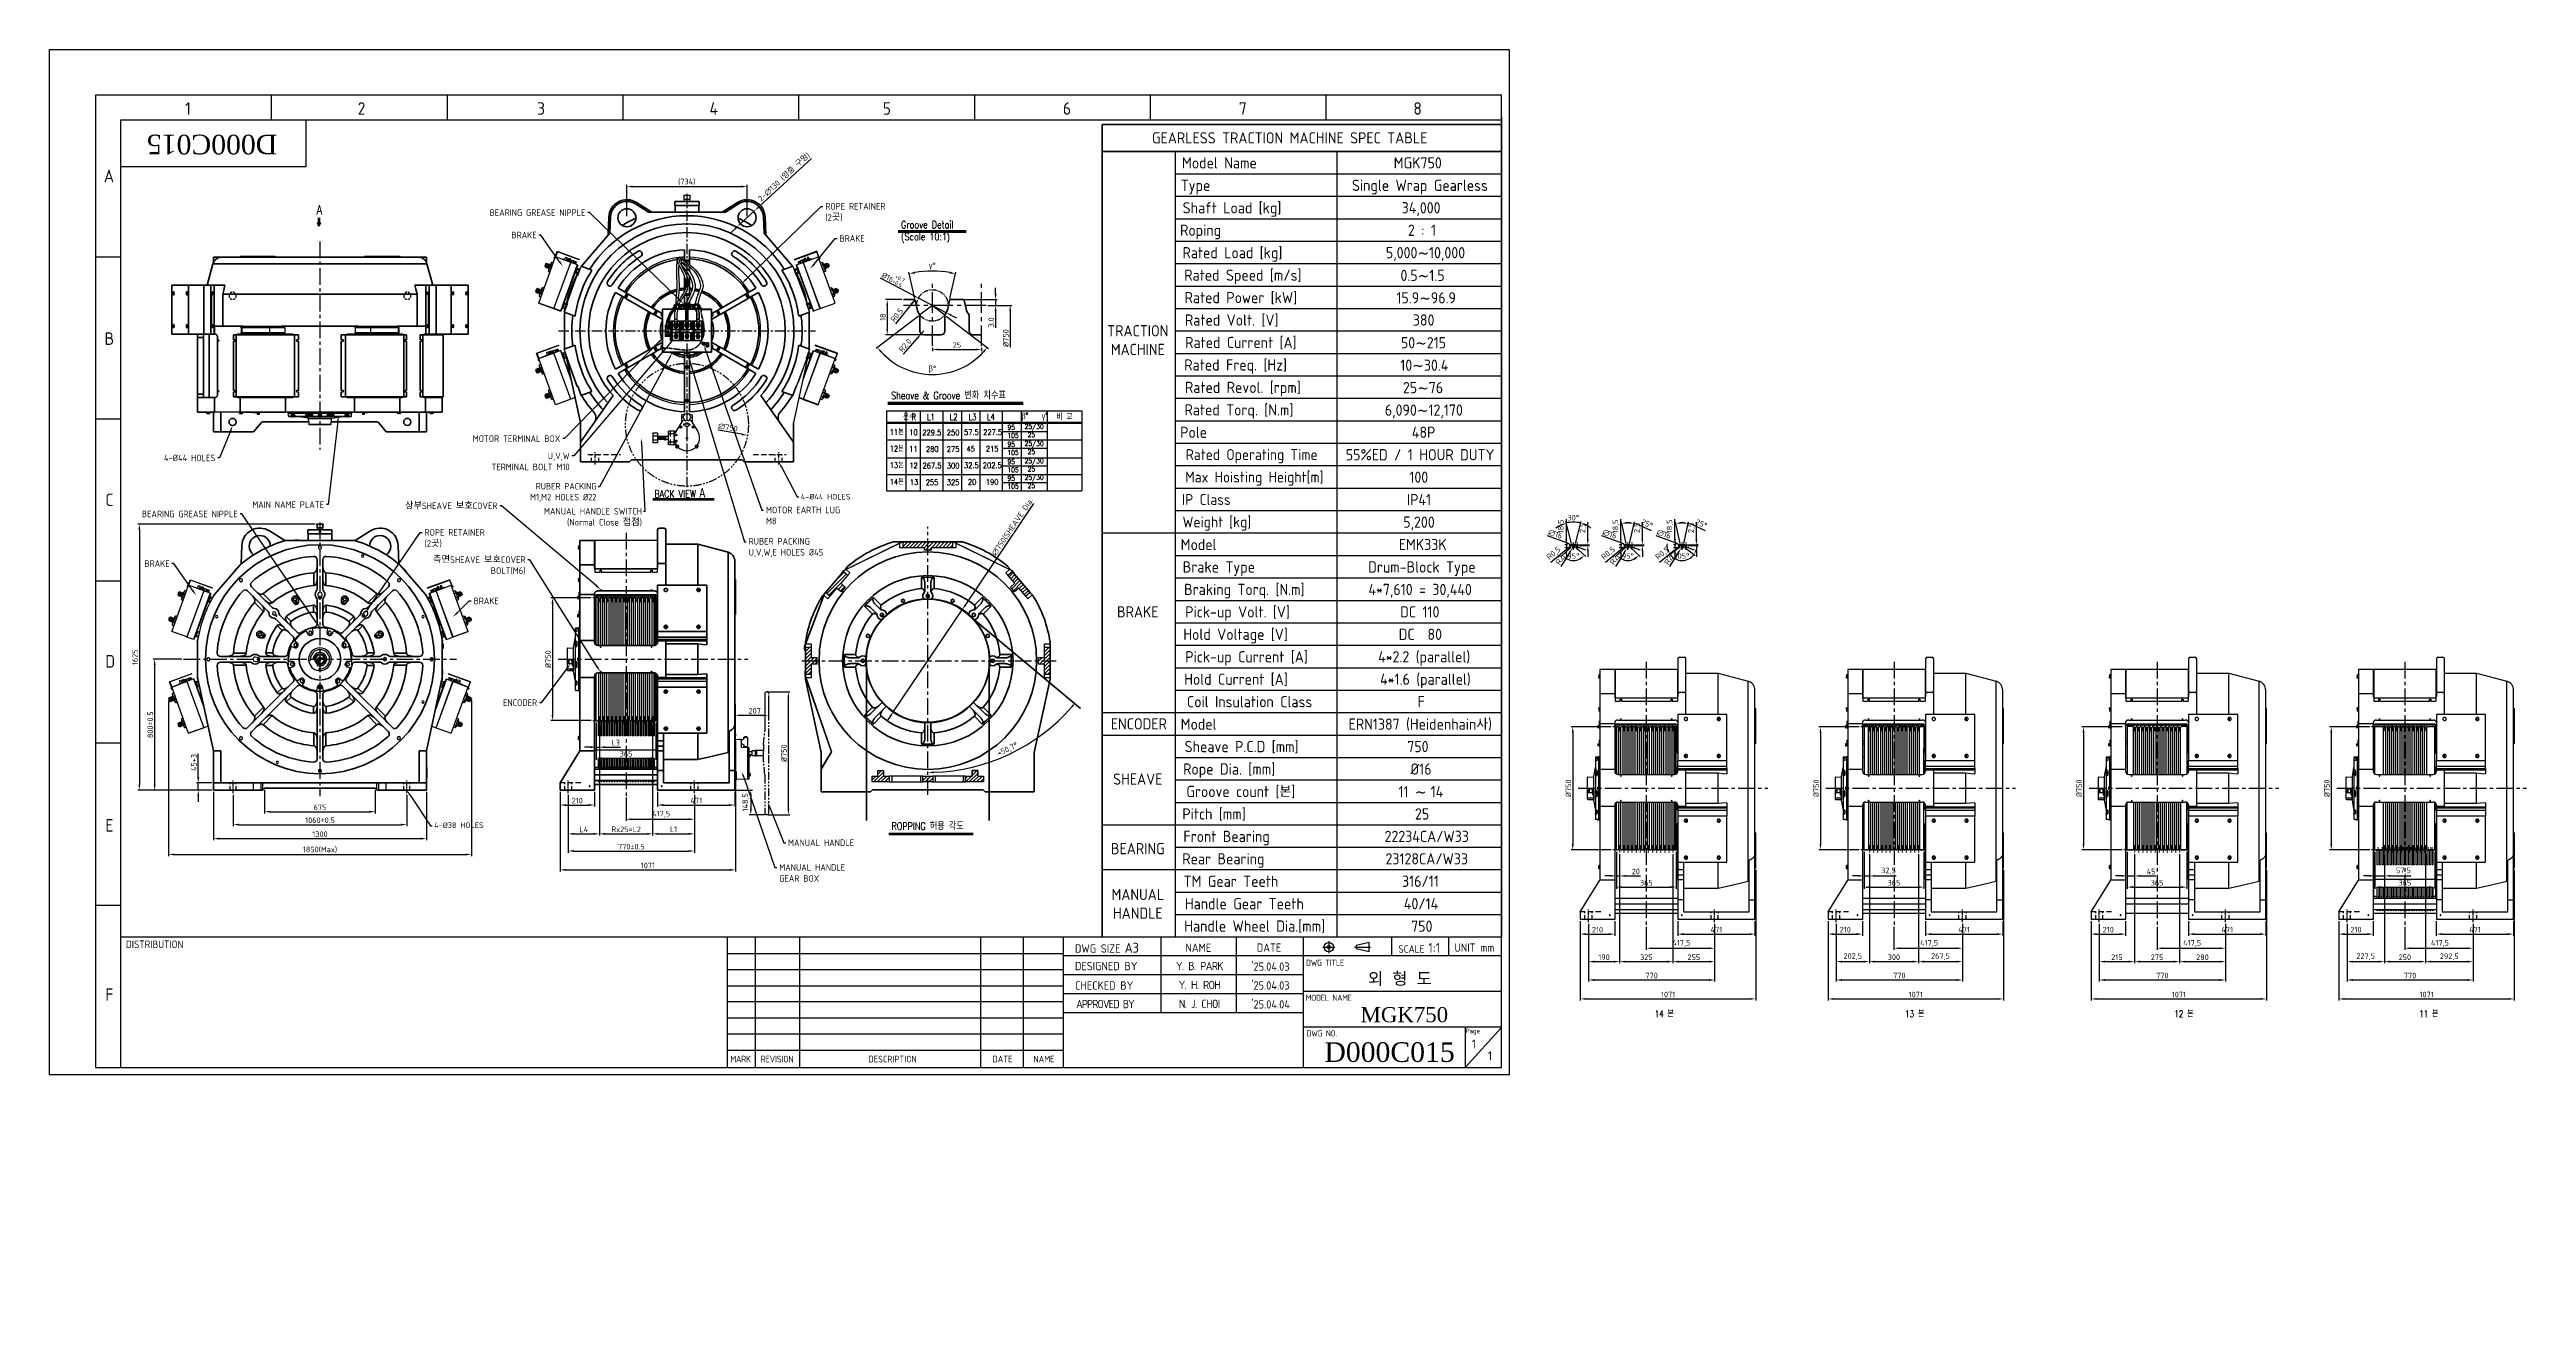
# Model space of a CAD drawing. Header units: millimetres. Extents: x -13 to 15102, y -1400 to 6249.
import ezdxf
from ezdxf import colors
from ezdxf.entities.mleader import LeaderData, LeaderLine
from ezdxf.math import Vec2, Vec3

# ---------------------------------------------------------------- set-up
doc = ezdxf.new("R2010")
doc.units = ezdxf.units.MM
doc.header["$LTSCALE"] = 2
for name, pattern in [('CENTER', [10.16, 6.35, -1.27, 1.27, -1.27]), ('CENTER2', [28.575, 19.05, -3.175, 3.175, -3.175]), ('CENTER8', [6.35, 3.96875, -0.79375, 0.79375, -0.79375]), ('DASHED', [0.75, 0.5, -0.25]), ('HIDDEN2', [4.7625, 3.175, -1.5875]), ('PHANTOM', [2.5, 1.25, -0.25, 0.25, -0.25, 0.25, -0.25])]:
    doc.linetypes.add(name, pattern=pattern)
for name, color, linetype in [('1轮廓实线层', 7, 'Continuous'), ('2细线层', 4, 'Continuous'), ('3中心线层', 1, 'CENTER8'), ('4虚线层', 6, 'DASHED'), ('5剖面线层', 2, 'Continuous'), ('BTR 노란색 실선', 2, 'Continuous'), ('BTR 초록색 외형선', 3, 'Continuous'), ('BTR 하얀색 외형선', 7, 'Continuous'), ('C', 1, 'CENTER'), ('D', 3, 'Continuous'), ('숨은선', 2, 'HIDDEN2'), ('외형선', 3, 'Continuous')]:
    doc.layers.add(name, color=color, linetype=linetype)
doc.layers.add('도면(외곽선)', color=7, linetype='Continuous', lineweight=35)
doc.styles.add('ROMANS', font='romans.shx', dxfattribs={"width": 0.8, "height": 3})
doc.styles.get("Standard").update_dxf_attribs({"font": 'isocp.shx', "height": 34, "bigfont": 'whgtxt.shx'})
doc.dimstyles.new('ISO-25', dxfattribs={"dimtxt": 34, "dimasz": 35, "dimexe": 10, "dimexo": 10, "dimgap": 10, "dimtad": 1, "dimdec": 4, "dimtxsty": 'Standard', "dimcen": 2.5, "dimclrd": 3, "dimclre": 3, "dimclrt": 2, "dimadec": 1, "dimazin": 2, "dimtfac": 1, "dimtdec": 4, "dimtmove": 0, "dimatfit": 3, "dimfxl": 1, "dimarcsym": 0})
pattern_1 = [(135, (-2544.7905, -3811.3517), (-2.245064, -2.245064), [])]

msp = doc.modelspace()

# ---------------------------------------------------------------- texts
at = {"char_height": 76.233591, "width": 343.0015777, "attachment_point": 1}
for s, insert in [('{\\Fisocp,gbcbig|c129;1}', (814.15422, 5926.95414)), ('{\\Fisocp,gbcbig|c129;2}', (1867.05567, 5926.95414)), ('{\\Fisocp,gbcbig|c129;3}', (2962.12566, 5926.95414)), ('{\\Fisocp,gbcbig|c129;4}', (4014.57422, 5926.95414)), ('{\\Fisocp,gbcbig|c129;5}', (5071.51902, 5926.95414)), ('{\\Fisocp,gbcbig|c129;6}', (6170.72883, 5926.95414)), ('{\\Fisocp,gbcbig|c129;7}', (7244.57968, 5926.95414)), ('{\\Fisocp,gbcbig|c129;8}', (8309.35738, 5926.95414)), ('{\\Fisocp,gbcbig|c129;A}', (318.20025, 5514.99091)), ('{\\Fisocp,gbcbig|c129;B}', (322.29851, 4522.08259)), ('{\\Fisocp,gbcbig|c129;C}', (327.31626, 3538.13421)), ('{\\Fisocp,gbcbig|c129;D}', (327.31626, 2552.36634)), ('{\\Fisocp,gbcbig|c129;E}', (327.31626, 1550.66385)), ('{\\Fisocp,gbcbig|c129;F}', (327.31626, 517.767))]:
    msp.add_mtext(s, dxfattribs=dict(at, insert=insert))
at = {"color": 2, "lineweight": 35, "attachment_point": 1, "style": 'ROMANS'}
for s, insert, char_height in [('{\\Fromans.shx,ghs.shx|c129;\\C0;A}', (1615.63122, 5298.26799), 57.6), ('{\\Fromans.shx,ghs.shx|c129;\\H1.193915x;\\C0;BACK VIEW\\H0.837581x; \\H1.540535x;A}', (3677.43422, 3571.27042), 37.3896), ('{\\Fromans.shx,ghs.shx|c129;\\C0;ROPPING 허용 각도}', (5125.03803, 1530.16579), 44.64)]:
    msp.add_mtext(s, dxfattribs=dict(at, insert=insert, char_height=char_height))
at = {"color": 0, "lineweight": 35, "attachment_point": 1, "style": 'ROMANS'}
for s, insert, char_height in [('{\\Fromans.shx,ghs.shx|c129;Groove Detail}', (5182.80902, 5201.98615), 44.86752), ('{\\Fromans.shx,ghs.shx|c129;\\H1.24x;(Scale 10:1\\H0.806452x;)}', (5182.80902, 5128.86037), 36), ('{\\Fromans.shx,ghs.shx|c129;Sheave & Groove 변화 치수표}', (5121.92688, 4159.26061), 44.86752)]:
    msp.add_mtext(s, dxfattribs=dict(at, insert=insert, char_height=char_height))
at = {"color": 0, "lineweight": 35, "attachment_point": 5, "style": 'ROMANS'}
for s, insert, char_height, width in [('\\pxql;{\\f@Gulim|b0|i0|c0|p50;M1}', (3748.16958, 4531.72531), 6, 6), ('\\pxql;{\\f@Gulim|b0|i0|c0|p50;M2}', (3764.94196, 4531.72531), 6, 6), ('\\pxql;{\\f@Gulim|b0|i0|c0|p50;U}', (3807.7124, 4531.72531), 14.4, 14.4), ('\\pxql;{\\f@Gulim|b0|i0|c129|p50;V}', (3871.73328, 4531.72531), 14.4, 14.4), ('\\pxql;{\\f@Gulim|b0|i0|c129|p50;W}', (3937.14124, 4531.67948), 14.4, 14.4)]:
    msp.add_mtext(s, dxfattribs=dict(at, insert=insert, char_height=char_height, width=width))
at = {"color": 2, "attachment_point": 1, "style": 'ROMANS'}
for s, insert, char_height in [('{\\Fromans.shx,ghs.shx|c129;11본}', (5113.83714, 3930.80027), 33.6437783), ('\\pxi-3,l5,t5;{\\Fromans.shx,ghs.shx|c129;본수}', (5117.84723, 4024.86958), 37.8492506), ('{\\Fromans.shx,ghs.shx|c129;R}', (5247.14028, 4024.86958), 37.8492506), ('{\\Fromans.shx,ghs.shx|c129;L1}', (5340.86342, 4024.86958), 37.8492506), ('{\\Fromans.shx,ghs.shx|c129;L2}', (5479.60092, 4024.86958), 37.8492506), ('{\\Fromans.shx,ghs.shx|c129;L3}', (5594.47346, 4024.86958), 37.8492506), ('{\\Fromans.shx,ghs.shx|c129;L4}', (5707.25754, 4024.86958), 37.8492506), ('{\\Fromans.shx,ghs.shx|c129;95\\P105}', (5832.44475, 3957.39333), 29.8852092), ('\\pxi-2.565009,l4.275016,t4.275016;{\\f굴림|b0|i0|c129|p32;β\\Fromans.shx,ghs.shx|c129;%%D}', (5852.68218, 4030.7126), 37.8491098), ('{\\Fromans.shx,ghs.shx|c129;25/30\\P} 25', (5937.13904, 3962.51183), 29.8852092), ('\\pxi-2.565009,l4.275016,t4.275016;{\\f굴림|b0|i0|c129|p32;γ\\Fromans.shx,ghs.shx|c129;%%D}', (5976.6546, 4030.7126), 37.8491098), ('{\\Fromans.shx,ghs.shx|c129;비 고}', (6130.73352, 4024.86958), 37.8492506), ('{\\Fromans.shx,ghs.shx|c129;12본}', (5113.83714, 3829.47632), 33.6437783), ('{\\Fromans.shx,ghs.shx|c129;10}', (5232.49011, 3928.69847), 33.6437783), ('{\\Fromans.shx,ghs.shx|c129;11}', (5232.49011, 3827.40458), 33.6437783), ('{\\Fromans.shx,ghs.shx|c129;229.5}', (5312.86038, 3927.6351), 33.6437783), ('{\\Fromans.shx,ghs.shx|c129;280}', (5334.94229, 3826.31116), 33.6437783), ('{\\Fromans.shx,ghs.shx|c129;250}', (5462.17768, 3927.6351), 33.6437783), ('{\\Fromans.shx,ghs.shx|c129;275}', (5462.17768, 3826.31116), 33.6437783), ('{\\Fromans.shx,ghs.shx|c129;57.5}', (5567.08488, 3929.59872), 33.6437783), ('{\\Fromans.shx,ghs.shx|c129;45}', (5582.0791, 3828.27478), 33.6437783), ('{\\Fromans.shx,ghs.shx|c129;227.5}', (5684.32345, 3929.59872), 33.6437783), ('{\\Fromans.shx,ghs.shx|c129;215}', (5700.54434, 3828.27478), 33.6437783), ('{\\Fromans.shx,ghs.shx|c129;95\\P105}', (5832.44475, 3853.3106), 29.8852092), ('{\\Fromans.shx,ghs.shx|c129;25/30\\P} 25', (5937.13904, 3858.4291), 29.8852092), ('{\\Fromans.shx,ghs.shx|c129;13본}', (5113.74874, 3728.15238), 33.6437783), ('{\\Fromans.shx,ghs.shx|c129;14본}', (5113.74874, 3626.82843), 33.6437783), ('{\\Fromans.shx,ghs.shx|c129;12}', (5233.88364, 3726.08064), 33.6437783), ('{\\Fromans.shx,ghs.shx|c129;267.5}', (5314.00506, 3724.98721), 33.6437783), ('{\\Fromans.shx,ghs.shx|c129;300}', (5462.17768, 3724.98721), 33.6437783), ('{\\Fromans.shx,ghs.shx|c129;32.5}', (5567.08488, 3726.95083), 33.6437783), ('{\\Fromans.shx,ghs.shx|c129;202.5}', (5681.78894, 3726.95083), 33.6437783), ('{\\Fromans.shx,ghs.shx|c129;95\\P105}', (5832.44475, 3747.83158), 29.8852092), ('{\\Fromans.shx,ghs.shx|c129;95\\P105}', (5832.44475, 3646.50763), 29.8852092), ('{\\Fromans.shx,ghs.shx|c129;25/30\\P} 25', (5937.13904, 3752.95008), 29.8852092), ('{\\Fromans.shx,ghs.shx|c129;25/30\\P} 25', (5937.13904, 3651.62613), 29.8852092), ('{\\Fromans.shx,ghs.shx|c129;13}', (5236.98361, 3624.75669), 33.6437783), ('{\\Fromans.shx,ghs.shx|c129;255}', (5333.45586, 3623.66327), 33.6437783), ('{\\Fromans.shx,ghs.shx|c129;325}', (5462.17768, 3623.66327), 33.6437783), ('{\\Fromans.shx,ghs.shx|c129;20}', (5590.9977, 3625.62688), 33.6437783), ('{\\Fromans.shx,ghs.shx|c129;190}', (5700.54434, 3625.62688), 33.6437783)]:
    msp.add_mtext(s, dxfattribs=dict(at, insert=insert, char_height=char_height))
at = {"attachment_point": 1}
for s, insert, char_height in [("{\\C2;'25.04.03}", (7320.22403, 676.15008), 50.7444573), ("{\\C2;'25.04.03}", (7320.22403, 560.82177), 50.7444573), ("{\\C2;'25.04.04}", (7320.22403, 445.49345), 50.7444573), ('1', (8666.13011, 205.70565), 55.35759), ('1', (8764.46024, 133.39972), 55.35759)]:
    msp.add_mtext(s, dxfattribs=dict(at, insert=insert, char_height=char_height))
at = {"color": 0, "char_height": 40, "attachment_point": 1, "style": 'ROMANS'}
for s, insert in [('{\\Fromans.shx,ghs.shx|c129;14 본}', (9782.03415, 382.3004)), ('{\\Fromans.shx,ghs.shx|c129;13 본}', (11310.58333, 382.3004)), ('{\\Fromans.shx,ghs.shx|c129;12 본}', (12953.1915, 382.3004)), ('{\\Fromans.shx,ghs.shx|c129;11 본}', (14447.54636, 382.3004))]:
    msp.add_mtext(s, dxfattribs=dict(at, insert=insert))
at = {"color": 2, "insert": (5600.72327, -1399.6132), "char_height": 30, "attachment_point": 3}
msp.add_mtext('\\pxi-2.5,l3.333333,t3.333333;', dxfattribs=at)
at = {"layer": 'BTR 노란색 실선', "color": 0, "lineweight": 35, "insert": (6372.28643, 5743.70874), "char_height": 68.5198352, "width": 2364.8674449, "attachment_point": 1}
msp.add_mtext('\\pxqc;GEARLESS TRACTION MACHINE SPEC TABLE', dxfattribs=at)
at = {"layer": 'BTR 노란색 실선', "attachment_point": 1}
for s, insert, char_height, width in [('\\pxqc;Type', (6273.45957, 5453.98702), 68.519835, 1413.4957173), ('\\pxqc;Model Name', (6419.08558, 5591.02669), 68.5198352, 1413.4957173), ('\\pxqc;Single Wrap Gearless ', (7839.29021, 5453.98702), 68.5198352, 1020.2009897), ('MGK750', (8189.55044, 5591.02669), 68.519835, 411.587554), ('\\pxqc;Shaft Load [kg]', (6795.54677, 5316.94735), 68.5198352, 813.7041012), ('\\pxqc;34,000', (7866.10806, 5316.94735), 68.5198352, 981.1649272), ('\\pxqc;Roping', (6304.08607, 5179.90768), 68.5198352, 1413.4957173), ('\\A1;\\pxqc;2 : 1', (8111.87246, 5179.90768), 68.5198352, 500.4044076), ('\\pxqc;Rated Load [kg]', (6498.09144, 5042.86801), 68.5198352, 1413.4957173), ('\\A1;\\pxqc;{\\Fisocp,whgtxt|c0;5,000\\f굴림|b0|i0|c129|p32;∼\\Fisocp.shx,whgtxt.shx|c0;10,000}', (8095.4171, 5042.86801), 68.5198352, 576.1297954), ('\\pxqc;Rated Speed [m/s]', (6561.89665, 4905.82834), 68.5198352, 1413.4957173), ('\\pxqc;0.5{\\A1;\\f굴림|b0|i0|c129|p32;∼\\Fisocp.shx,whgtxt.shx|c0;1.5}', (8153.37111, 4904.32704), 68.5198352, 423.9668601), ('\\pxqc;Rated Power [kW]', (6549.6986, 4768.78867), 68.5198352, 1413.4957173), ('\\pxqc;15.9{\\A1;\\f굴림|b0|i0|c129|p32;∼\\Fisocp.shx,whgtxt.shx|c0;96.9}', (8073.80226, 4767.28737), 68.5198352, 627.5430153), ('\\pxqc;TRACTION\\PMACHINE', (6235.54255, 4566.25001), 68.5198352, 784.1446848), ('\\pxqc;Rated Volt. [V]', (6493.86904, 4631.749), 68.5198352, 1413.4957173), ('\\pxqc;380', (7939.52289, 4631.749), 68.519835, 865.0518351), ('\\pxqc;Rated Current [A]', (6549.6986, 4494.70933), 68.5198352, 1413.4957173), ('\\pxqc;50{\\A1;\\f굴림|b0|i0|c129|p32;∼\\Fisocp.shx,whgtxt.shx|c0;215}', (8057.28797, 4493.20803), 68.5198352, 627.5430153), ('\\pxqc;Rated Freq. [Hz]', (6517.79599, 4357.66966), 68.5198352, 1413.4957173), ('\\pxqc;10{\\A1;\\f굴림|b0|i0|c129|p32;∼\\Fisocp.shx,whgtxt.shx|c0;30.4}', (8062.54252, 4356.16836), 68.5198352, 627.5430153), ('\\pxqc;Rated Torq. [N.m]', (6537.85241, 4083.59032), 68.5198352, 1413.4957173), ('\\pxqc;Rated Revol. [rpm]', (6561.89665, 4220.62999), 68.5198352, 1413.4957173), ('\\pxqc;6,090{\\A1;\\f굴림|b0|i0|c129|p32;∼\\Fisocp.shx,whgtxt.shx|c129;12,170}', (8059.6351, 4082.08902), 68.5198352, 627.5430153), ('\\pxqc;25{\\A1;\\f굴림|b0|i0|c129|p32;∼\\Fisocp.shx,whgtxt.shx|c0;76}', (8054.51905, 4219.12869), 68.5198352, 627.5430153), ('\\pxqc;Pole', (6261.44917, 3946.55065), 68.519835, 1413.4957173), ('\\pxqc;48P', (7748.10596, 3946.55065), 68.519835, 1247.4828691), ('\\pxqc;Rated Operating Time', (6781.20011, 3809.51098), 66.5354036, 1082.8178819), ('\\pxqc;55%ED / 1 HOUR DUTY', (7780.2453, 3809.51098), 68.5198352, 1141.1023106), ('\\pxqc;Max Hoisting Height[m]', (6797.24671, 3672.47131), 66.5354036, 1082.8178819), ('\\pxqc;100', (7711.47426, 3672.47131), 68.519835, 1261.8953403), ('\\pxqc;IP Class', (6612.5632, 3535.20978), 66.5354036, 866.5619091), ('\\pxqc;IP41', (7711.47426, 3535.20978), 68.519835, 1264.2974188), ('\\pxqc;Weight [kg]', (6676.80445, 3398.17011), 66.5354036, 866.5619091), ('\\pxqc;5,200', (7711.47426, 3398.17011), 68.5198352, 1264.2974188), ('\\pxqc;Model ', (6292.07567, 3261.3523), 68.5198352, 1413.4957173), ('\\pxqc;EMK33K', (7872.71708, 3261.3523), 68.5198352, 987.55784), ('\\pxqc;Brake Type', (6415.64313, 3124.31263), 68.5198352, 1413.4957173), ('\\pxqc;Drum-Block Type', (7706.6701, 3124.31263), 68.5198352, 1309.9369109), ('\\pxqc;Braking Torq. [N.m]', (6844.36378, 2987.27296), 68.5198352, 866.5619091), ('\\pxqc;4*7,610 = 30,440', (7699.46387, 2987.27296), 68.5198352, 1302.7306753), ('\\pxqc;BRAKE', (6235.54255, 2850.32672), 68.5198352, 784.1446848), ('\\pxqc;Pick-up Volt. [V]', (6803.22819, 2850.23329), 68.5198352, 866.5619091), ('\\pxqc;DC 110', (7699.46387, 2850.23329), 68.5198352, 1297.9265182), ('\\pxqc,t7;Hold Voltage [V]', (6791.2178, 2713.19362), 68.5198352, 866.5619091), ('\\pxqc;Pick-up Current [A]', (6857.87547, 2576.15395), 68.5198352, 866.5619091), ('\\pxqc;4*2.2 (parallel)', (7723.48465, 2576.15395), 68.5198352, 1303.4032573), ('\\pxqc;DC  80', (7699.46387, 2713.19362), 68.5198352, 1305.3249201), ('\\pxqc;Hold Current [A]', (6793.31961, 2439.11428), 68.5198352, 866.5619091), ('\\pxqc;4*1.6 (parallel)', (7723.48465, 2439.11428), 68.5198352, 1318.7765598), ('\\pxqc;Coil Insulation Class', (6876.79184, 2302.07461), 68.5198352, 866.5619091), ('\\pxqc;F', (7850.79481, 2302.07461), 68.519835, 1013.0252921), ('\\pxqc;ENCODER', (6242.02282, 2166.50565), 68.5198352, 784.1446848), ('\\pxqc;Model', (6292.07567, 2165.03494), 68.5198352, 1413.4957173), ('\\pxqc;ERN1387 (Heidenhain사)', (7804.58339, 2165.03494), 68.5198352, 1093.7246115), ('\\pxqc;Sheave P.C.D [mm]', (6890.23057, 2027.99526), 68.5198352, 741.6718776), ('\\pxqc;750', (8068.39456, 2027.99526), 68.519835, 537.3212032), ('\\pxqc;SHEAVE', (6235.54255, 1829.65719), 68.5198352, 784.1446848), ('\\pxqc;Rope Dia. [mm]', (6814.18978, 1890.95559), 68.5198352, 741.6718776), ('\\pxqc;%%C16', (8176.35359, 1890.95559), 68.5198352, 359.102678), ('\\pxqc;Groove count [본]', (6885.42642, 1753.91592), 68.5198352, 741.6718776), ('\\pxqc;11 {\\A1;\\f굴림|b0|i0|c129|p32;∼ \\Fisocp,whgtxt|c0;14}', (8041.25296, 1752.41463), 68.5198352, 627.5430153), ('\\pxqc;Pitch [mm]', (6722.08508, 1616.87625), 68.5198352, 741.6718776), ('\\A1;\\pxqc;25', (8186.27501, 1616.87625), 68.5198352, 352.8039831), ('\\pxqc;BEARING', (6235.54255, 1404.89798), 68.5198352, 784.1446848), ('\\pxqc;Front Bearing', (6736.15765, 1479.83658), 68.5198352, 866.5619091), ('\\pxqc;Rear Bearing', (6717.05362, 1342.79691), 68.5198352, 865.4587969), ('\\pxqc;MANUAL\\PHANDLE', (6235.54255, 1125.22468), 68.5198352, 784.1446848), ('\\pxqc;TM Gear Teeth ', (6763.79622, 1205.75724), 68.5198352, 865.4587969), ('\\pxqc;Handle Gear Teeth', (6845.46689, 1068.71757), 68.5198352, 865.4587969), ('\\pxqc;Handle Wheel Dia.[mm]', (6742.20933, 932.37437), 68.5198352, 1197.8590197)]:
    msp.add_mtext(s, dxfattribs=dict(at, insert=insert, char_height=char_height, width=width))
at = {"layer": 'BTR 노란색 실선', "color": 2, "char_height": 68.5198352, "attachment_point": 1}
for s, insert, width in [('\\pxqc;22234CA/W33', (7947.42801, 1479.83658), 887.1066435), ('\\pxqc;23128CA/W33', (7947.42801, 1342.79691), 887.1066435), ('\\pxqc;316/11', (8149.20261, 1205.75724), 406.690938), ('\\pxqc;40/14', (8149.20261, 1068.71757), 413.8971735)]:
    msp.add_mtext(s, dxfattribs=dict(at, insert=insert, width=width))
at = {"layer": 'BTR 노란색 실선', "color": 1, "insert": (8155.99352, 931.6779), "char_height": 68.5198352, "width": 409.5083366, "attachment_point": 1}
msp.add_mtext('\\pxqc;{\\C2;750}', dxfattribs=at)
at = {"layer": '도면(외곽선)', "color": 4, "linetype": 'HIDDEN2', "insert": (3996.75502, 4455.58344), "char_height": 4.536, "width": 6.4671566, "attachment_point": 1}
msp.add_mtext('어\\P스', dxfattribs=at)
at = {"layer": '숨은선', "attachment_point": 5}
for s, insert, char_height, width in [('\\pxql;{\\Fisocp|c129; DISTRIBUTION}', (626.56844, 786.88195), 46.1313249, 400.9894414), ('{\\H1.1x;DWG SIZE} {\\H1.3x;A3}', (6439.28538, 765.55465), 46.1313249, 546.0048045), ('NAME', (6997.09671, 765.83463), 50.744457, 268.8111538), ('DATE', (7428.50414, 766.29984), 50.744457, 268.8111538), ('{\\H1.11111x;SCALE} {\\H1.44444x;1:1}', (8344.9219, 764.91651), 41.5181924, 268.8111538), ('DESIGNED BY', (6435.07887, 653.7858), 50.7444573, 491.2484026), ('\\pxi-3,l4,t4;{\\T0.9;Y. B. PARK}', (6978.30025, 653.91548), 50.7444573, 362.8950576), ('CHECKED BY', (6422.97674, 535.24276), 50.744457, 459.0251725), ('\\pxi-3,l4,t4;{\\T0.9;Y. H. ROH}', (6978.30025, 538.58717), 50.7444573, 362.8950576), ('{\\T0.85;APPROVED BY}', (6427.2379, 422.14465), 50.7444573, 483.4451543), ('\\pxi-3,l4,t4;{\\T0.9;N. J. CHOI}', (6978.30025, 423.25886), 50.7444573, 362.8950576), ('DESCRIPTION', (5131.29722, 86.28517), 40.3216731, 806.4334614), ('DATE', (5801.75704, 86.28517), 40.321673, 268.8111538), ('NAME', (6055.19882, 85.81996), 40.321673, 268.8111538)]:
    msp.add_mtext(s, dxfattribs=dict(at, insert=insert, char_height=char_height, width=width))
at = {"layer": '숨은선', "color": 2, "insert": (8681.70759, 766.51829), "char_height": 50.744457, "width": 268.8111538, "attachment_point": 5}
msp.add_mtext('UNIT mm', dxfattribs=at)
at = {"layer": '숨은선', "attachment_point": 5}
for s, width, gutter_width, insert, char_height in [('{\\T0.95;DWG TITLE}', 498.6583865, 0, (7769.67654, 674.63639), 36.9050599), ('{\\T0.95;MODEL NAME}', 498.6583865, 0, (7792.75626, 460.33099), 36.9050599), ('{\\T0.95;DWG NO.}', 498.6583865, 0, (7750.61454, 242.83115), 36.9050599), ('{\\T0.95;Page}', 498.6583865, 0, (8671.62523, 253.44504), 27.6787949), ('{\\T0.95;\\C2;MARK}', 341.5447571, 3.819585279940243e-14, (4203.25643, 86.28517), 40.3216731), ('{\\T0.95;\\C2;REVISION}', 341.5447571, 3.819585279940243e-14, (4425.97288, 86.28517), 40.3216731)]:
    msp.add_mtext_dynamic_manual_height_columns(s, width=width, gutter_width=gutter_width, heights=[75.72666], dxfattribs=dict(at, insert=insert, char_height=char_height))
at = {"layer": '외형선', "color": 0, "insert": (978.20251, 5669.34714), "char_height": 119.9414446, "width": 1524.8518359, "attachment_point": 5, "rotation": 180}
msp.add_mtext('{\\fBatang|b0|i0|c129|p18;D000C015}', dxfattribs=at)
at = {"layer": '외형선', "attachment_point": 5}
for s, insert, char_height, width in [('{\\fBatang|b0|i0|c129|p18;\\C0;외  형  도}', (8226.92984, 573.72347), 73.8101198, 1075.2446151), ('{\\fBatang|b0|i0|c129|p18;\\C0;MGK750 }', (8254.24852, 356.55797), 92.2626497, 1290.1065515), ('{\\fBatang|b0|i0|c129|p18;\\C0;D000C015}', (8164.05442, 127.89059), 119.9414446, 1075.2446151)]:
    msp.add_mtext(s, dxfattribs=dict(at, insert=insert, char_height=char_height, width=width))

# ---------------------------------------------------------------- blocks, each defined once
blk = doc.blocks.new('*D3740')
at = {"color": 3, "lineweight": -2}
for p, q in [((9707, 3260), (9707, 3364)), ((9644, 3225), (9717, 3225)), ((9657, 3222), (9717, 3222)), ((9707, 3225), (9707, 3222)), ((9707, 3187), (9707, 3152))]:
    blk.add_line(p, q, dxfattribs=at)
at = {"color": 3}
for points in [[(9701, 3260), (9712, 3260), (9707, 3225)], [(9712, 3187), (9701, 3187), (9707, 3222)]]:
    blk.add_solid(points, dxfattribs=at)
at = {"layer": 'Defpoints', "color": 0}
for p in [(9634, 3225), (9647, 3222), (9707, 3222)]:
    blk.add_point(p, dxfattribs=at)
at = {"color": 2, "insert": (9677, 3329), "char_height": 34, "attachment_point": 5, "rotation": 90}
blk.add_mtext('2,5', dxfattribs=at)
blk = doc.blocks.new('*D3741')
at = {"color": 3, "lineweight": -2}
for p, q in [((9575, 3260), (9575, 3381)), ((9582, 3225), (9565, 3225)), ((9604, 3206), (9565, 3206)), ((9575, 3225), (9575, 3206)), ((9575, 3171), (9575, 3136))]:
    blk.add_line(p, q, dxfattribs=at)
at = {"color": 3}
for points in [[(9569, 3260), (9581, 3260), (9575, 3225)], [(9581, 3171), (9569, 3171), (9575, 3206)]]:
    blk.add_solid(points, dxfattribs=at)
at = {"layer": 'Defpoints', "color": 0}
for p in [(9575, 3206), (9592, 3225), (9614, 3206)]:
    blk.add_point(p, dxfattribs=at)
at = {"color": 2, "insert": (9546, 3338), "char_height": 34, "attachment_point": 5, "rotation": 90}
blk.add_mtext('18,5', dxfattribs=at)
blk = doc.blocks.new('*D3742')
at = {"color": 3, "lineweight": -2}
for p, q in [((9605, 3210), (9543, 3153)), ((9632, 3210), (9694, 3153))]:
    blk.add_line(p, q, dxfattribs=at)
blk.add_arc((9619, 3222), 92.3, 244.3538, 295.6462, dxfattribs=at)
at = {"color": 3}
for points in [[(9582, 3144), (9575, 3134), (9551, 3160)], [(9662, 3134), (9655, 3144), (9687, 3160)]]:
    blk.add_solid(points, dxfattribs=at)
at = {"layer": 'Defpoints', "color": 0}
for p in [(9613, 3217), (9619, 3222), (9619, 3222), (9625, 3217), (9593, 3133)]:
    blk.add_point(p, dxfattribs=at)
at = {"color": 2, "insert": (9619, 3157), "char_height": 34, "attachment_point": 5}
blk.add_mtext('95%%d', dxfattribs=at)
blk = doc.blocks.new('*D3743')
at = {"color": 3, "lineweight": -2}
for p, q in [((9608, 3234), (9579, 3366)), ((9629, 3234), (9659, 3366)), ((9690, 3345), (9761, 3313))]:
    blk.add_line(p, q, dxfattribs=at)
for start, end in [(88.9849, 91.0151), (66.0151, 77.5)]:
    blk.add_arc((9619, 3185), 175, start, end, dxfattribs=at)
at = {"color": 3}
for points in [[(9615, 3366), (9616, 3354), (9581, 3356)], [(9621, 3354), (9622, 3366), (9656, 3356)]]:
    blk.add_solid(points, dxfattribs=at)
at = {"layer": 'Defpoints', "color": 0}
for p in [(9606, 3360), (9610, 3224), (9611, 3220), (9626, 3220), (9627, 3224)]:
    blk.add_point(p, dxfattribs=at)
at = {"color": 2, "insert": (9736, 3354), "char_height": 34, "attachment_point": 5, "rotation": 336.0151}
blk.add_mtext('25%%d', dxfattribs=at)
blk = doc.blocks.new('*D3744')
at = {"color": 3, "lineweight": -2}
for p, q in [((9578, 3237), (9460, 3280)), ((9626, 3219), (9611, 3225)), ((9659, 3207), (9692, 3195))]:
    blk.add_line(p, q, dxfattribs=at)
at = {"color": 3}
for points in [[(9576, 3231), (9580, 3242), (9611, 3225)], [(9661, 3213), (9657, 3202), (9626, 3219)]]:
    blk.add_solid(points, dxfattribs=at)
at = {"layer": 'Defpoints', "color": 0}
for p in [(9611, 3225), (9626, 3219)]:
    blk.add_point(p, dxfattribs=at)
at = {"color": 2, "insert": (9507, 3291), "char_height": 34, "attachment_point": 5, "rotation": 340.0653}
blk.add_mtext('∅16', dxfattribs=at)
blk = doc.blocks.new('*D3745')
at = {"color": 3, "lineweight": -2}
blk.add_line((9610, 3224), (9482, 3118), dxfattribs=at)
at = {"color": 3}
blk.add_solid([(9587, 3198), (9579, 3207), (9610, 3224)], dxfattribs=at)
at = {"layer": 'Defpoints', "color": 0}
for p in [(9609, 3224), (9610, 3224)]:
    blk.add_point(p, dxfattribs=at)
at = {"color": 2, "insert": (9500, 3172), "char_height": 34, "attachment_point": 5, "rotation": 39.6005}
blk.add_mtext('R0,5', dxfattribs=at)
blk = doc.blocks.new('*D3746')
at = {"color": 3, "lineweight": -2}
for p, q in [((9595, 3177), (9542, 3092)), ((9614, 3208), (9613, 3207))]:
    blk.add_line(p, q, dxfattribs=at)
at = {"color": 3}
blk.add_solid([(9600, 3174), (9590, 3180), (9613, 3207)], dxfattribs=at)
at = {"layer": 'Defpoints', "color": 0}
for p in [(9613, 3207), (9614, 3208)]:
    blk.add_point(p, dxfattribs=at)
at = {"color": 2, "insert": (9535, 3132), "char_height": 34, "attachment_point": 5, "rotation": 58.0726}
blk.add_mtext('R2', dxfattribs=at)
blk = doc.blocks.new('*D3747')
at = {"color": 3, "lineweight": -2}
for p, q in [((10037, 3260), (10037, 3364)), ((9975, 3225), (10047, 3225)), ((9988, 3222), (10047, 3222)), ((10037, 3225), (10037, 3222)), ((10037, 3187), (10037, 3152))]:
    blk.add_line(p, q, dxfattribs=at)
at = {"color": 3}
for points in [[(10031, 3260), (10043, 3260), (10037, 3225)], [(10043, 3187), (10031, 3187), (10037, 3222)]]:
    blk.add_solid(points, dxfattribs=at)
at = {"layer": 'Defpoints', "color": 0}
for p in [(9965, 3225), (9978, 3222), (10037, 3222)]:
    blk.add_point(p, dxfattribs=at)
at = {"color": 2, "insert": (10008, 3329), "char_height": 34, "attachment_point": 5, "rotation": 90}
blk.add_mtext('2,5', dxfattribs=at)
blk = doc.blocks.new('*D3748')
at = {"color": 3, "lineweight": -2}
for p, q in [((9906, 3260), (9906, 3381)), ((9913, 3225), (9896, 3225)), ((9935, 3206), (9896, 3206)), ((9906, 3225), (9906, 3206)), ((9906, 3171), (9906, 3136))]:
    blk.add_line(p, q, dxfattribs=at)
at = {"color": 3}
for points in [[(9900, 3260), (9912, 3260), (9906, 3225)], [(9912, 3171), (9900, 3171), (9906, 3206)]]:
    blk.add_solid(points, dxfattribs=at)
at = {"layer": 'Defpoints', "color": 0}
for p in [(9906, 3206), (9923, 3225), (9945, 3206)]:
    blk.add_point(p, dxfattribs=at)
at = {"color": 2, "insert": (9876, 3338), "char_height": 34, "attachment_point": 5, "rotation": 90}
blk.add_mtext('18,5', dxfattribs=at)
blk = doc.blocks.new('*D3749')
at = {"color": 3, "lineweight": -2}
for p, q in [((9935, 3211), (9868, 3160)), ((9964, 3211), (10030, 3160))]:
    blk.add_line(p, q, dxfattribs=at)
for start, end in [(173.7924, 195.6462), (344.3538, 6.2076), (217.5, 322.5)]:
    blk.add_arc((9949, 3222), 92.3, start, end, dxfattribs=at)
at = {"color": 3}
for points in [[(9855, 3195), (9866, 3200), (9876, 3166)], [(10033, 3200), (10043, 3195), (10023, 3166)]]:
    blk.add_solid(points, dxfattribs=at)
at = {"layer": 'Defpoints', "color": 0}
for p in [(9943, 3217), (9949, 3222), (9949, 3222), (9956, 3217), (9922, 3134)]:
    blk.add_point(p, dxfattribs=at)
at = {"color": 2, "insert": (9949, 3157), "char_height": 34, "attachment_point": 5}
blk.add_mtext('105%%d', dxfattribs=at)
blk = doc.blocks.new('*D3750')
at = {"color": 3, "lineweight": -2}
for p, q in [((9938, 3234), (9909, 3366)), ((9960, 3234), (9989, 3366)), ((10020, 3345), (10091, 3313))]:
    blk.add_line(p, q, dxfattribs=at)
for start, end in [(88.9849, 91.0151), (66.0151, 77.5)]:
    blk.add_arc((9949, 3185), 175, start, end, dxfattribs=at)
at = {"color": 3}
for points in [[(9945, 3366), (9947, 3354), (9911, 3356)], [(9952, 3354), (9953, 3366), (9987, 3356)]]:
    blk.add_solid(points, dxfattribs=at)
at = {"layer": 'Defpoints', "color": 0}
for p in [(9937, 3360), (9941, 3224), (9941, 3220), (9957, 3220), (9958, 3224)]:
    blk.add_point(p, dxfattribs=at)
at = {"color": 2, "insert": (10067, 3354), "char_height": 34, "attachment_point": 5, "rotation": 336.0151}
blk.add_mtext('25%%d', dxfattribs=at)
blk = doc.blocks.new('*D3751')
at = {"color": 3, "lineweight": -2}
for p, q in [((9909, 3237), (9791, 3280)), ((9957, 3219), (9942, 3225)), ((9990, 3207), (10023, 3195))]:
    blk.add_line(p, q, dxfattribs=at)
at = {"color": 3}
for points in [[(9907, 3231), (9911, 3242), (9942, 3225)], [(9992, 3213), (9988, 3202), (9957, 3219)]]:
    blk.add_solid(points, dxfattribs=at)
at = {"layer": 'Defpoints', "color": 0}
for p in [(9942, 3225), (9957, 3219)]:
    blk.add_point(p, dxfattribs=at)
at = {"color": 2, "insert": (9838, 3291), "char_height": 34, "attachment_point": 5, "rotation": 340.0653}
blk.add_mtext('∅16', dxfattribs=at)
blk = doc.blocks.new('*D3752')
at = {"color": 3, "lineweight": -2}
blk.add_line((9941, 3224), (9812, 3118), dxfattribs=at)
at = {"color": 3}
blk.add_solid([(9917, 3198), (9910, 3207), (9941, 3224)], dxfattribs=at)
at = {"layer": 'Defpoints', "color": 0}
for p in [(9940, 3224), (9941, 3224)]:
    blk.add_point(p, dxfattribs=at)
at = {"color": 2, "insert": (9831, 3172), "char_height": 34, "attachment_point": 5, "rotation": 39.6005}
blk.add_mtext('R0,5', dxfattribs=at)
blk = doc.blocks.new('*D3753')
at = {"color": 3, "lineweight": -2}
for p, q in [((9925, 3177), (9873, 3092)), ((9945, 3208), (9944, 3206))]:
    blk.add_line(p, q, dxfattribs=at)
at = {"color": 3}
blk.add_solid([(9930, 3174), (9920, 3180), (9944, 3206)], dxfattribs=at)
at = {"layer": 'Defpoints', "color": 0}
for p in [(9944, 3206), (9945, 3208)]:
    blk.add_point(p, dxfattribs=at)
at = {"color": 2, "insert": (9866, 3132), "char_height": 34, "attachment_point": 5, "rotation": 58.0726}
blk.add_mtext('R2', dxfattribs=at)
blk = doc.blocks.new('*D3754')
at = {"color": 3, "lineweight": -2}
for p, q in [((9374, 3260), (9374, 3364)), ((9312, 3225), (9384, 3225)), ((9325, 3222), (9384, 3222)), ((9374, 3225), (9374, 3222)), ((9374, 3187), (9374, 3152))]:
    blk.add_line(p, q, dxfattribs=at)
at = {"color": 3}
for points in [[(9368, 3260), (9380, 3260), (9374, 3225)], [(9380, 3187), (9368, 3187), (9374, 3222)]]:
    blk.add_solid(points, dxfattribs=at)
at = {"layer": 'Defpoints', "color": 0}
for p in [(9302, 3225), (9315, 3222), (9374, 3222)]:
    blk.add_point(p, dxfattribs=at)
at = {"color": 2, "insert": (9345, 3329), "char_height": 34, "attachment_point": 5, "rotation": 90}
blk.add_mtext('2,5', dxfattribs=at)
blk = doc.blocks.new('*D3755')
at = {"color": 3, "lineweight": -2}
for p, q in [((9243, 3260), (9243, 3381)), ((9250, 3225), (9233, 3225)), ((9272, 3206), (9233, 3206)), ((9243, 3225), (9243, 3206)), ((9243, 3171), (9243, 3136))]:
    blk.add_line(p, q, dxfattribs=at)
at = {"color": 3}
for points in [[(9237, 3260), (9248, 3260), (9243, 3225)], [(9248, 3171), (9237, 3171), (9243, 3206)]]:
    blk.add_solid(points, dxfattribs=at)
at = {"layer": 'Defpoints', "color": 0}
for p in [(9243, 3206), (9260, 3225), (9282, 3206)]:
    blk.add_point(p, dxfattribs=at)
at = {"color": 2, "insert": (9213, 3338), "char_height": 34, "attachment_point": 5, "rotation": 90}
blk.add_mtext('18,5', dxfattribs=at)
blk = doc.blocks.new('*D3756')
at = {"color": 3, "lineweight": -2}
for p, q in [((9273, 3210), (9211, 3153)), ((9299, 3210), (9362, 3153))]:
    blk.add_line(p, q, dxfattribs=at)
blk.add_arc((9286, 3222), 92.3, 244.3538, 295.6462, dxfattribs=at)
at = {"color": 3}
for points in [[(9250, 3144), (9243, 3134), (9218, 3160)], [(9330, 3134), (9323, 3144), (9354, 3160)]]:
    blk.add_solid(points, dxfattribs=at)
at = {"layer": 'Defpoints', "color": 0}
for p in [(9280, 3217), (9286, 3222), (9286, 3222), (9292, 3217), (9261, 3133)]:
    blk.add_point(p, dxfattribs=at)
at = {"color": 2, "insert": (9286, 3157), "char_height": 34, "attachment_point": 5}
blk.add_mtext('95%%d', dxfattribs=at)
blk = doc.blocks.new('*D3757')
at = {"color": 3, "lineweight": -2}
for p, q in [((9246, 3237), (9128, 3280)), ((9294, 3219), (9279, 3225)), ((9327, 3207), (9360, 3195))]:
    blk.add_line(p, q, dxfattribs=at)
blk.add_arc((9286, 3222), 8, 82.701, 195, dxfattribs=at)
at = {"color": 3}
for points in [[(9244, 3231), (9248, 3242), (9279, 3225)], [(9329, 3213), (9325, 3202), (9294, 3219)]]:
    blk.add_solid(points, dxfattribs=at)
at = {"layer": 'Defpoints', "color": 0}
for p in [(9279, 3225), (9294, 3219)]:
    blk.add_point(p, dxfattribs=at)
at = {"color": 2, "insert": (9175, 3291), "char_height": 34, "attachment_point": 5, "rotation": 340.0653}
blk.add_mtext('∅16', dxfattribs=at)
blk = doc.blocks.new('*D3758')
at = {"color": 3, "lineweight": -2}
blk.add_line((9277, 3224), (9149, 3118), dxfattribs=at)
at = {"color": 3}
blk.add_solid([(9254, 3198), (9247, 3207), (9277, 3224)], dxfattribs=at)
at = {"layer": 'Defpoints', "color": 0}
blk.add_point((9277, 3224), dxfattribs=at)
blk.add_point((9277, 3224), dxfattribs=at)
at = {"color": 2, "insert": (9167, 3172), "char_height": 34, "attachment_point": 5, "rotation": 39.6005}
blk.add_mtext('R0,5', dxfattribs=at)
blk = doc.blocks.new('*D3759')
at = {"color": 3, "lineweight": -2}
for p, q in [((9262, 3177), (9210, 3092)), ((9282, 3208), (9281, 3207))]:
    blk.add_line(p, q, dxfattribs=at)
at = {"color": 3}
blk.add_solid([(9267, 3174), (9257, 3180), (9281, 3207)], dxfattribs=at)
at = {"layer": 'Defpoints', "color": 0}
for p in [(9281, 3207), (9282, 3208)]:
    blk.add_point(p, dxfattribs=at)
at = {"color": 2, "insert": (9203, 3132), "char_height": 34, "attachment_point": 5, "rotation": 58.0726}
blk.add_mtext('R2', dxfattribs=at)
blk = doc.blocks.new('*D3760')
at = {"color": 3, "lineweight": -2}
for p, q in [((9275, 3234), (9239, 3368)), ((9298, 3234), (9334, 3368))]:
    blk.add_line(p, q, dxfattribs=at)
for start, end in [(116.5993, 128.1985), (75, 105), (51.8015, 63.4007)]:
    blk.add_arc((9286, 3191), 173, start, end, dxfattribs=at)
at = {"color": 3}
for points in [[(9211, 3341), (9207, 3351), (9241, 3358)], [(9366, 3351), (9362, 3341), (9331, 3358)]]:
    blk.add_solid(points, dxfattribs=at)
at = {"layer": 'Defpoints', "color": 0}
for p in [(9301, 3364), (9277, 3224), (9278, 3220), (9294, 3220), (9295, 3224)]:
    blk.add_point(p, dxfattribs=at)
at = {"color": 2, "insert": (9286, 3391), "char_height": 34, "attachment_point": 5}
blk.add_mtext('30%%d', dxfattribs=at)
blk = doc.blocks.new('*D4354')
at = {"color": 3, "lineweight": -2}
for p, q in [((1299, 1729), (1299, 1586)), ((1974, 1729), (1974, 1586)), ((1334, 1596), (1939, 1596))]:
    blk.add_line(p, q, dxfattribs=at)
at = {"color": 3}
for points in [[(1334, 1602), (1334, 1590), (1299, 1596)], [(1939, 1590), (1939, 1602), (1974, 1596)]]:
    blk.add_solid(points, dxfattribs=at)
at = {"layer": 'Defpoints', "color": 0}
for p in [(1299, 1739), (1974, 1739), (1974, 1596)]:
    blk.add_point(p, dxfattribs=at)
at = {"color": 2, "insert": (1637, 1623), "char_height": 34, "attachment_point": 5}
blk.add_mtext('675', dxfattribs=at)
blk = doc.blocks.new('*D4355')
at = {"color": 3, "lineweight": -2}
for p, q in [((1107, 1700), (1107, 1507)), ((2167, 1700), (2167, 1507)), ((1142, 1517), (2132, 1517))]:
    blk.add_line(p, q, dxfattribs=at)
at = {"color": 3}
for points in [[(1142, 1523), (1142, 1512), (1107, 1517)], [(2132, 1512), (2132, 1523), (2167, 1517)]]:
    blk.add_solid(points, dxfattribs=at)
at = {"layer": 'Defpoints', "color": 0}
for p in [(1107, 1710), (2167, 1710), (2167, 1517)]:
    blk.add_point(p, dxfattribs=at)
at = {"color": 2, "insert": (1637, 1544), "char_height": 34, "attachment_point": 5}
blk.add_mtext('1060%%p0.5', dxfattribs=at)
blk = doc.blocks.new('*D4356')
at = {"color": 3, "lineweight": -2}
for p, q in [((987, 1717), (987, 1422)), ((2287, 1717), (2287, 1422)), ((1022, 1432), (2252, 1432))]:
    blk.add_line(p, q, dxfattribs=at)
at = {"color": 3}
for points in [[(1022, 1438), (1022, 1426), (987, 1432)], [(2252, 1426), (2252, 1438), (2287, 1432)]]:
    blk.add_solid(points, dxfattribs=at)
at = {"layer": 'Defpoints', "color": 0}
for p in [(987, 1727), (2287, 1727), (2287, 1432)]:
    blk.add_point(p, dxfattribs=at)
at = {"color": 2, "insert": (1637, 1459), "char_height": 34, "attachment_point": 5}
blk.add_mtext('1300', dxfattribs=at)
blk = doc.blocks.new('*D4357')
at = {"color": 3, "lineweight": -2}
for p, q in [((894, 1807), (894, 1950)), ((977, 1772), (884, 1772)), ((977, 1727), (884, 1727)), ((894, 1727), (894, 1772)), ((894, 1692), (894, 1657))]:
    blk.add_line(p, q, dxfattribs=at)
at = {"color": 3}
for points in [[(888, 1807), (900, 1807), (894, 1772)], [(900, 1692), (888, 1692), (894, 1727)]]:
    blk.add_solid(points, dxfattribs=at)
at = {"layer": 'Defpoints', "color": 0}
for p in [(894, 1772), (987, 1772), (987, 1727)]:
    blk.add_point(p, dxfattribs=at)
at = {"color": 2, "insert": (867, 1896), "char_height": 34, "attachment_point": 5, "rotation": 90}
blk.add_mtext('45+3', dxfattribs=at)
blk = doc.blocks.new('*D4358')
at = {"color": 3, "lineweight": -2}
for p, q in [((713, 2276), (713, 1325)), ((2561, 2276), (2561, 1325)), ((748, 1335), (2526, 1335))]:
    blk.add_line(p, q, dxfattribs=at)
at = {"color": 3}
for points in [[(748, 1341), (748, 1329), (713, 1335)], [(2526, 1329), (2526, 1341), (2561, 1335)]]:
    blk.add_solid(points, dxfattribs=at)
at = {"layer": 'Defpoints', "color": 0}
for p in [(713, 2286), (2561, 2286), (2561, 1335)]:
    blk.add_point(p, dxfattribs=at)
at = {"color": 2, "insert": (1637, 1364), "char_height": 34, "attachment_point": 5}
blk.add_mtext('1850(Max)', dxfattribs=at)
blk = doc.blocks.new('*D4359')
at = {"color": 3, "lineweight": -2}
for p, q in [((794, 2527), (618, 2527)), ((628, 2492), (628, 1762)), ((977, 1727), (618, 1727))]:
    blk.add_line(p, q, dxfattribs=at)
at = {"color": 3}
for points in [[(634, 2492), (622, 2492), (628, 2527)], [(622, 1762), (634, 1762), (628, 1727)]]:
    blk.add_solid(points, dxfattribs=at)
at = {"layer": 'Defpoints', "color": 0}
for p in [(804, 2527), (628, 1727), (987, 1727)]:
    blk.add_point(p, dxfattribs=at)
at = {"color": 2, "insert": (601, 2127), "char_height": 34, "attachment_point": 5, "rotation": 90}
blk.add_mtext('800%%p0.5', dxfattribs=at)
blk = doc.blocks.new('*D4360')
at = {"color": 3, "lineweight": -2}
for p, q in [((1608, 3352), (525, 3352)), ((535, 3317), (535, 1762)), ((977, 1727), (525, 1727))]:
    blk.add_line(p, q, dxfattribs=at)
at = {"color": 3}
for points in [[(540, 3317), (529, 3317), (535, 3352)], [(529, 1762), (540, 1762), (535, 1727)]]:
    blk.add_solid(points, dxfattribs=at)
at = {"layer": 'Defpoints', "color": 0}
for p in [(1618, 3352), (535, 1727), (987, 1727)]:
    blk.add_point(p, dxfattribs=at)
at = {"color": 2, "insert": (508, 2539), "char_height": 34, "attachment_point": 5, "rotation": 90}
blk.add_mtext('1625', dxfattribs=at)
blk = doc.blocks.new('*D4363')
at = {"color": 3, "lineweight": -2}
for p, q in [((3697, 1717), (3697, 1627)), ((4168, 1717), (4168, 1627)), ((3732, 1637), (4133, 1637))]:
    blk.add_line(p, q, dxfattribs=at)
at = {"color": 3}
for points in [[(3732, 1643), (3732, 1631), (3697, 1637)], [(4133, 1631), (4133, 1643), (4168, 1637)]]:
    blk.add_solid(points, dxfattribs=at)
at = {"layer": 'Defpoints', "color": 0}
for p in [(3697, 1727), (4168, 1727), (4168, 1637)]:
    blk.add_point(p, dxfattribs=at)
at = {"color": 2, "insert": (3933, 1664), "char_height": 34, "attachment_point": 5}
blk.add_mtext('471', dxfattribs=at)
blk = doc.blocks.new('*D4364')
at = {"color": 3, "lineweight": -2}
for p, q in [((3505, 1682), (3505, 1540)), ((3922, 1700), (3922, 1540)), ((3540, 1550), (3887, 1550))]:
    blk.add_line(p, q, dxfattribs=at)
at = {"color": 3}
for points in [[(3540, 1556), (3540, 1544), (3505, 1550)], [(3887, 1544), (3887, 1556), (3922, 1550)]]:
    blk.add_solid(points, dxfattribs=at)
at = {"layer": 'Defpoints', "color": 0}
for p in [(3505, 1692), (3922, 1710), (3922, 1550)]:
    blk.add_point(p, dxfattribs=at)
at = {"color": 2, "insert": (3719, 1580), "char_height": 34, "attachment_point": 5}
blk.add_mtext('417,5', dxfattribs=at)
blk = doc.blocks.new('*D4366')
at = {"color": 3, "lineweight": -2}
for p, q in [((3102, 1717), (3102, 1627)), ((3312, 1717), (3312, 1627)), ((3137, 1637), (3277, 1637))]:
    blk.add_line(p, q, dxfattribs=at)
at = {"color": 3}
for points in [[(3137, 1643), (3137, 1631), (3102, 1637)], [(3277, 1631), (3277, 1643), (3312, 1637)]]:
    blk.add_solid(points, dxfattribs=at)
at = {"layer": 'Defpoints', "color": 0}
for p in [(3102, 1727), (3312, 1727), (3312, 1637)]:
    blk.add_point(p, dxfattribs=at)
at = {"color": 2, "insert": (3207, 1664), "char_height": 34, "attachment_point": 5}
blk.add_mtext('210', dxfattribs=at)
blk = doc.blocks.new('*D4367')
at = {"color": 3, "lineweight": -2}
for p, q in [((3152, 1700), (3152, 1346)), ((3922, 1700), (3922, 1346)), ((3187, 1356), (3887, 1356))]:
    blk.add_line(p, q, dxfattribs=at)
at = {"color": 3}
for points in [[(3187, 1362), (3187, 1351), (3152, 1356)], [(3887, 1351), (3887, 1362), (3922, 1356)]]:
    blk.add_solid(points, dxfattribs=at)
at = {"layer": 'Defpoints', "color": 0}
for p in [(3152, 1710), (3922, 1710), (3922, 1356)]:
    blk.add_point(p, dxfattribs=at)
at = {"color": 2, "insert": (3537, 1383), "char_height": 34, "attachment_point": 5}
blk.add_mtext('770%%P0.5', dxfattribs=at)
blk = doc.blocks.new('*D4368')
at = {"color": 3, "lineweight": -2}
for p, q in [((4173, 2029), (4173, 1231)), ((3102, 1717), (3102, 1231)), ((3137, 1241), (4138, 1241))]:
    blk.add_line(p, q, dxfattribs=at)
at = {"color": 3}
for points in [[(3137, 1247), (3137, 1235), (3102, 1241)], [(4138, 1235), (4138, 1247), (4173, 1241)]]:
    blk.add_solid(points, dxfattribs=at)
at = {"layer": 'Defpoints', "color": 0}
for p in [(4173, 2039), (3102, 1727), (4173, 1241)]:
    blk.add_point(p, dxfattribs=at)
at = {"color": 2, "insert": (3638, 1268), "char_height": 34, "attachment_point": 5}
blk.add_mtext('1071', dxfattribs=at)
blk = doc.blocks.new('*D4369')
at = {"color": 3, "lineweight": -2}
for p, q in [((3292, 2902), (3046, 2902)), ((3056, 2867), (3056, 2187)), ((3292, 2152), (3046, 2152))]:
    blk.add_line(p, q, dxfattribs=at)
at = {"color": 3}
for points in [[(3062, 2867), (3050, 2867), (3056, 2902)], [(3050, 2187), (3062, 2187), (3056, 2152)]]:
    blk.add_solid(points, dxfattribs=at)
at = {"layer": 'Defpoints', "color": 0}
for p in [(3302, 2902), (3056, 2152), (3302, 2152)]:
    blk.add_point(p, dxfattribs=at)
at = {"color": 2, "insert": (3029, 2527), "char_height": 34, "attachment_point": 5, "rotation": 90}
blk.add_mtext('%%c750', dxfattribs=at)
blk = doc.blocks.new('*D4374')
at = {"color": 3, "lineweight": -2}
for p, q in [((5576, 2857), (5993, 3477)), ((5137, 2207), (5556, 2828)), ((5117, 2178), (5097, 2149))]:
    blk.add_line(p, q, dxfattribs=at)
at = {"color": 3}
for points in [[(5571, 2861), (5580, 2854), (5556, 2828)], [(5122, 2174), (5112, 2181), (5137, 2207)]]:
    blk.add_solid(points, dxfattribs=at)
at = {"layer": 'Defpoints', "color": 0}
for p in [(5556, 2828), (5137, 2207)]:
    blk.add_point(p, dxfattribs=at)
at = {"color": 2, "insert": (5863, 3334), "char_height": 34, "attachment_point": 5, "rotation": 55.9919}
blk.add_mtext('∅750(SHEAVE Dia.', dxfattribs=at)
blk = doc.blocks.new('*D4375')
at = {"color": 3, "lineweight": -2}
blk.add_arc((5346, 3002), 1166, 271.7193, 318.9443, dxfattribs=at)
at = {"color": 3}
for points in [[(6230, 2233), (6221, 2240), (6248, 2263)], [(5381, 1842), (5381, 1831), (5346, 1836)]]:
    blk.add_solid(points, dxfattribs=at)
at = {"layer": 'Defpoints', "color": 0}
for p in [(5346, 3336), (5587, 2805), (5685, 1886), (6756, 1847), (5346, 1700)]:
    blk.add_point(p, dxfattribs=at)
at = {"color": 2, "insert": (5833, 1975), "char_height": 34, "attachment_point": 5, "rotation": 25.3318}
blk.add_mtext('<50,7%%d', dxfattribs=at)
blk = doc.blocks.new('*D4790')
at = {"color": 3, "lineweight": -2}
for p, q in [((3322, 2139), (3322, 1980)), ((3342, 2125), (3342, 1980)), ((3287, 1990), (3252, 1990)), ((3322, 1990), (3342, 1990)), ((3377, 1990), (3471, 1990))]:
    blk.add_line(p, q, dxfattribs=at)
at = {"color": 3}
for points in [[(3287, 1984), (3287, 1996), (3322, 1990)], [(3377, 1996), (3377, 1984), (3342, 1990)]]:
    blk.add_solid(points, dxfattribs=at)
at = {"layer": 'Defpoints', "color": 0}
for p in [(3322, 2149), (3342, 2135), (3342, 1990)]:
    blk.add_point(p, dxfattribs=at)
at = {"color": 2, "insert": (3442, 2018), "char_height": 34, "attachment_point": 5}
blk.add_mtext('{\\H1.029412x;\\C0;L3}', dxfattribs=at)
blk = doc.blocks.new('*D4791')
at = {"color": 3, "lineweight": -2}
for p, q in [((3342, 2125), (3342, 1451)), ((3667, 2125), (3667, 1451)), ((3377, 1461), (3632, 1461))]:
    blk.add_line(p, q, dxfattribs=at)
at = {"color": 3}
for points in [[(3377, 1467), (3377, 1455), (3342, 1461)], [(3632, 1455), (3632, 1467), (3667, 1461)]]:
    blk.add_solid(points, dxfattribs=at)
at = {"layer": 'Defpoints', "color": 0}
for p in [(3342, 2135), (3667, 2135), (3667, 1461)]:
    blk.add_point(p, dxfattribs=at)
at = {"color": 2, "insert": (3505, 1489), "char_height": 34, "attachment_point": 5}
blk.add_mtext('{\\H1.029412x;\\C0;R}x25={\\C0;L2}', dxfattribs=at)
blk = doc.blocks.new('*D4792')
at = {"color": 3, "lineweight": -2}
for p, q in [((3342, 2125), (3342, 1451)), ((3152, 1700), (3152, 1451)), ((3187, 1461), (3307, 1461))]:
    blk.add_line(p, q, dxfattribs=at)
at = {"color": 3}
for points in [[(3187, 1467), (3187, 1455), (3152, 1461)], [(3307, 1455), (3307, 1467), (3342, 1461)]]:
    blk.add_solid(points, dxfattribs=at)
at = {"layer": 'Defpoints', "color": 0}
for p in [(3342, 2135), (3152, 1710), (3342, 1461)]:
    blk.add_point(p, dxfattribs=at)
at = {"color": 2, "insert": (3247, 1488), "char_height": 34, "attachment_point": 5}
blk.add_mtext('{\\C0;L4}', dxfattribs=at)
blk = doc.blocks.new('*D4793')
at = {"color": 3, "lineweight": -2}
for p, q in [((3667, 2125), (3667, 1451)), ((3922, 1700), (3922, 1451)), ((3702, 1461), (3887, 1461))]:
    blk.add_line(p, q, dxfattribs=at)
at = {"color": 3}
for points in [[(3702, 1467), (3702, 1455), (3667, 1461)], [(3887, 1455), (3887, 1467), (3922, 1461)]]:
    blk.add_solid(points, dxfattribs=at)
at = {"layer": 'Defpoints', "color": 0}
for p in [(3667, 2135), (3922, 1710), (3922, 1461)]:
    blk.add_point(p, dxfattribs=at)
at = {"color": 2, "insert": (3795, 1489), "char_height": 34, "attachment_point": 5}
blk.add_mtext('{\\H1.029412x;\\C0;L1}', dxfattribs=at)
blk = doc.blocks.new('*D4794')
at = {"color": 3, "lineweight": -2}
for p, q in [((3322, 2139), (3322, 1913)), ((3687, 2139), (3687, 1913)), ((3357, 1923), (3652, 1923))]:
    blk.add_line(p, q, dxfattribs=at)
at = {"color": 3}
for points in [[(3357, 1929), (3357, 1918), (3322, 1923)], [(3652, 1918), (3652, 1929), (3687, 1923)]]:
    blk.add_solid(points, dxfattribs=at)
at = {"layer": 'Defpoints', "color": 0}
for p in [(3322, 2149), (3687, 2149), (3687, 1923)]:
    blk.add_point(p, dxfattribs=at)
at = {"color": 2, "insert": (3505, 1950), "char_height": 34, "attachment_point": 5}
blk.add_mtext('365', dxfattribs=at)
blk = doc.blocks.new('*D4811')
at = {"color": 3, "lineweight": -2}
for p, q in [((5573, 4723), (5770, 4723)), ((5712, 4687), (5770, 4687)), ((5760, 4758), (5760, 4793)), ((5760, 4723), (5760, 4687)), ((5760, 4652), (5760, 4549))]:
    blk.add_line(p, q, dxfattribs=at)
at = {"color": 3}
for points in [[(5754, 4758), (5766, 4758), (5760, 4723)], [(5766, 4652), (5754, 4652), (5760, 4687)]]:
    blk.add_solid(points, dxfattribs=at)
at = {"layer": 'Defpoints', "color": 0}
for p in [(5563, 4723), (5702, 4687), (5760, 4687)]:
    blk.add_point(p, dxfattribs=at)
at = {"color": 2, "insert": (5733, 4583), "char_height": 34, "attachment_point": 5, "rotation": 90}
blk.add_mtext('3.0', dxfattribs=at)
blk = doc.blocks.new('*D4813')
at = {"color": 3, "lineweight": -2}
for p, q in [((5712, 4687), (5859, 4687)), ((5849, 4652), (5849, 4431))]:
    blk.add_line(p, q, dxfattribs=at)
at = {"color": 3}
blk.add_solid([(5855, 4652), (5843, 4652), (5849, 4687)], dxfattribs=at)
at = {"layer": 'Defpoints', "color": 0}
for p in [(5702, 4687), (5849, 4362), (5849, 4362)]:
    blk.add_point(p, dxfattribs=at)
at = {"color": 2, "insert": (5822, 4487), "char_height": 34, "attachment_point": 5, "rotation": 90}
blk.add_mtext('%%C750', dxfattribs=at)
blk = doc.blocks.new('*D4814')
at = {"color": 3, "lineweight": -2}
for p, q in [((5188, 4723), (5089, 4723)), ((5099, 4688), (5099, 4542)), ((5312, 4507), (5089, 4507))]:
    blk.add_line(p, q, dxfattribs=at)
at = {"color": 3}
for points in [[(5104, 4688), (5093, 4688), (5099, 4723)], [(5093, 4542), (5104, 4542), (5099, 4507)]]:
    blk.add_solid(points, dxfattribs=at)
at = {"layer": 'Defpoints', "color": 0}
for p in [(5198, 4723), (5099, 4507), (5322, 4507)]:
    blk.add_point(p, dxfattribs=at)
at = {"color": 2, "insert": (5072, 4615), "char_height": 34, "attachment_point": 5, "rotation": 90}
blk.add_mtext('18', dxfattribs=at)
blk = doc.blocks.new('*D4815')
at = {"color": 3, "lineweight": -2}
for p, q in [((5197, 4389), (5283, 4487)), ((5322, 4531), (5306, 4513))]:
    blk.add_line(p, q, dxfattribs=at)
at = {"color": 3}
blk.add_solid([(5287, 4483), (5278, 4490), (5306, 4513)], dxfattribs=at)
at = {"layer": 'Defpoints', "color": 0}
for p in [(5306, 4513), (5322, 4531)]:
    blk.add_point(p, dxfattribs=at)
at = {"color": 2, "insert": (5208, 4443), "char_height": 34, "attachment_point": 5, "rotation": 48.4292}
blk.add_mtext('R2.0', dxfattribs=at)
blk = doc.blocks.new('*D4816')
at = {"color": 3, "lineweight": -2}
blk.add_line((5267, 4721), (5149, 4575), dxfattribs=at)
at = {"color": 3}
blk.add_solid([(5249, 4690), (5240, 4698), (5267, 4721)], dxfattribs=at)
at = {"layer": 'Defpoints', "color": 0}
for p in [(5263, 4717), (5267, 4721)]:
    blk.add_point(p, dxfattribs=at)
at = {"color": 2, "insert": (5157, 4628), "char_height": 34, "attachment_point": 5, "rotation": 51.25}
blk.add_mtext('R0.5', dxfattribs=at)
blk = doc.blocks.new('*D4817')
at = {"color": 3, "lineweight": -2}
for p, q in [((5258, 4748), (5058, 4853)), ((5459, 4642), (5289, 4731)), ((5490, 4626), (5521, 4610))]:
    blk.add_line(p, q, dxfattribs=at)
at = {"color": 3}
for points in [[(5255, 4742), (5261, 4753), (5289, 4731)], [(5493, 4631), (5487, 4621), (5459, 4642)]]:
    blk.add_solid(points, dxfattribs=at)
at = {"layer": 'Defpoints', "color": 0}
for p in [(5289, 4731), (5459, 4642)]:
    blk.add_point(p, dxfattribs=at)
at = {"color": 2, "insert": (5135, 4854), "char_height": 34, "attachment_point": 5, "rotation": 332.2908}
blk.add_mtext('%%c16{\\H0.7x;\\S+0.7^ +0.6;}', dxfattribs=at)
blk = doc.blocks.new('*D4818')
at = {"color": 3, "lineweight": -2}
for p, q in [((5267, 4728), (5231, 4890)), ((5481, 4728), (5517, 4890))]:
    blk.add_line(p, q, dxfattribs=at)
blk.add_arc((5374, 4243), 653, 80.5734, 99.4266, dxfattribs=at)
at = {"color": 3}
for points in [[(5266, 4893), (5268, 4881), (5233, 4880)], [(5480, 4881), (5482, 4893), (5515, 4880)]]:
    blk.add_solid(points, dxfattribs=at)
at = {"layer": 'Defpoints', "color": 0}
for p in [(5421, 4894), (5269, 4718), (5479, 4718), (5280, 4666), (5468, 4666)]:
    blk.add_point(p, dxfattribs=at)
at = {"color": 2, "insert": (5374, 4926), "char_height": 34, "attachment_point": 5}
blk.add_mtext('{\\f굴림|b0|i0|c129|p32;\\C0;γ\\Fisocp.shx,whgtxt.shx|c0;%%d}', dxfattribs=at)
blk = doc.blocks.new('*D4819')
at = {"color": 3, "lineweight": -2}
for p, q in [((5290, 4622), (5031, 4424)), ((5458, 4622), (5717, 4424))]:
    blk.add_line(p, q, dxfattribs=at)
blk.add_arc((5374, 4687), 422, 222.2524, 317.7476, dxfattribs=at)
at = {"color": 3}
for points in [[(5066, 4407), (5057, 4399), (5039, 4430)], [(5691, 4399), (5682, 4407), (5709, 4430)]]:
    blk.add_solid(points, dxfattribs=at)
at = {"layer": 'Defpoints', "color": 0}
for p in [(5374, 4687), (5374, 4687), (5298, 4628), (5450, 4628), (5247, 4284)]:
    blk.add_point(p, dxfattribs=at)
at = {"color": 2, "insert": (5374, 4296), "char_height": 34, "attachment_point": 5}
blk.add_mtext('{\\f굴림|b0|i0|c129|p32;\\H1.029412x;\\C0;β\\Fisocp.shx,whgtxt.shx|c0;%%d}', dxfattribs=at)
blk = doc.blocks.new('*D4820')
at = {"color": 3, "lineweight": -2}
for p, q in [((5374, 4428), (5374, 4408)), ((5409, 4418), (5639, 4418)), ((5674, 4428), (5674, 4408))]:
    blk.add_line(p, q, dxfattribs=at)
at = {"color": 3}
for points in [[(5409, 4423), (5409, 4412), (5374, 4418)], [(5639, 4412), (5639, 4423), (5674, 4418)]]:
    blk.add_solid(points, dxfattribs=at)
at = {"layer": 'Defpoints', "color": 0}
for p in [(5374, 4438), (5674, 4438), (5674, 4418)]:
    blk.add_point(p, dxfattribs=at)
at = {"color": 2, "insert": (5524, 4445), "char_height": 34, "attachment_point": 5}
blk.add_mtext('25', dxfattribs=at)
blk = doc.blocks.new('*D4821')
at = {"color": 3, "lineweight": -2}
for p, q in [((9923, 929), (9923, 839)), ((10394, 929), (10394, 839)), ((9958, 849), (10359, 849))]:
    blk.add_line(p, q, dxfattribs=at)
at = {"color": 3}
for points in [[(9958, 855), (9958, 843), (9923, 849)], [(10359, 843), (10359, 855), (10394, 849)]]:
    blk.add_solid(points, dxfattribs=at)
at = {"layer": 'Defpoints', "color": 0}
for p in [(9923, 939), (10394, 939), (10394, 849)]:
    blk.add_point(p, dxfattribs=at)
at = {"color": 2, "insert": (10159, 876), "char_height": 34, "attachment_point": 5}
blk.add_mtext('471', dxfattribs=at)
blk = doc.blocks.new('*D4822')
at = {"color": 3, "lineweight": -2}
for p, q in [((10148, 912), (10148, 753)), ((9731, 894), (9731, 753)), ((9766, 763), (10113, 763))]:
    blk.add_line(p, q, dxfattribs=at)
at = {"color": 3}
for points in [[(9766, 768), (9766, 757), (9731, 763)], [(10113, 757), (10113, 768), (10148, 763)]]:
    blk.add_solid(points, dxfattribs=at)
at = {"layer": 'Defpoints', "color": 0}
for p in [(10148, 922), (9731, 904), (10148, 763)]:
    blk.add_point(p, dxfattribs=at)
at = {"color": 2, "insert": (9945, 792), "char_height": 34, "attachment_point": 5}
blk.add_mtext('417,5', dxfattribs=at)
blk = doc.blocks.new('*D4823')
at = {"color": 3, "lineweight": -2}
for p, q in [((9328, 929), (9328, 839)), ((9538, 929), (9538, 839)), ((9363, 849), (9503, 849))]:
    blk.add_line(p, q, dxfattribs=at)
at = {"color": 3}
for points in [[(9363, 855), (9363, 843), (9328, 849)], [(9503, 843), (9503, 855), (9538, 849)]]:
    blk.add_solid(points, dxfattribs=at)
at = {"layer": 'Defpoints', "color": 0}
for p in [(9328, 939), (9538, 939), (9538, 849)]:
    blk.add_point(p, dxfattribs=at)
at = {"color": 2, "insert": (9433, 876), "char_height": 34, "attachment_point": 5}
blk.add_mtext('210', dxfattribs=at)
blk = doc.blocks.new('*D4824')
at = {"color": 3, "lineweight": -2}
for p, q in [((9378, 912), (9378, 559)), ((10148, 912), (10148, 559)), ((9413, 569), (10113, 569))]:
    blk.add_line(p, q, dxfattribs=at)
at = {"color": 3}
for points in [[(9413, 575), (9413, 563), (9378, 569)], [(10113, 563), (10113, 575), (10148, 569)]]:
    blk.add_solid(points, dxfattribs=at)
at = {"layer": 'Defpoints', "color": 0}
for p in [(9378, 922), (10148, 922), (10148, 569)]:
    blk.add_point(p, dxfattribs=at)
at = {"color": 2, "insert": (9763, 596), "char_height": 34, "attachment_point": 5}
blk.add_mtext('770', dxfattribs=at)
blk = doc.blocks.new('*D4825')
at = {"color": 3, "lineweight": -2}
for p, q in [((10399, 1241), (10399, 443)), ((9328, 929), (9328, 443)), ((9363, 453), (10364, 453))]:
    blk.add_line(p, q, dxfattribs=at)
at = {"color": 3}
for points in [[(9363, 459), (9363, 448), (9328, 453)], [(10364, 448), (10364, 459), (10399, 453)]]:
    blk.add_solid(points, dxfattribs=at)
at = {"layer": 'Defpoints', "color": 0}
for p in [(10399, 1251), (9328, 939), (10399, 453)]:
    blk.add_point(p, dxfattribs=at)
at = {"color": 2, "insert": (9864, 480), "char_height": 34, "attachment_point": 5}
blk.add_mtext('1071', dxfattribs=at)
blk = doc.blocks.new('*D4826')
at = {"color": 3, "lineweight": -2}
for p, q in [((9517, 2114), (9272, 2114)), ((9282, 2079), (9282, 1399)), ((9517, 1364), (9272, 1364))]:
    blk.add_line(p, q, dxfattribs=at)
at = {"color": 3}
for points in [[(9288, 2079), (9276, 2079), (9282, 2114)], [(9276, 1399), (9288, 1399), (9282, 1364)]]:
    blk.add_solid(points, dxfattribs=at)
at = {"layer": 'Defpoints', "color": 0}
for p in [(9527, 2114), (9282, 1364), (9527, 1364)]:
    blk.add_point(p, dxfattribs=at)
at = {"color": 2, "insert": (9255, 1739), "char_height": 34, "attachment_point": 5, "rotation": 90}
blk.add_mtext('%%c750', dxfattribs=at)
blk = doc.blocks.new('*D4831')
at = {"color": 3, "lineweight": -2}
for p, q in [((9548, 1351), (9548, 1126)), ((9913, 1351), (9913, 1126)), ((9583, 1136), (9878, 1136))]:
    blk.add_line(p, q, dxfattribs=at)
at = {"color": 3}
for points in [[(9583, 1142), (9583, 1130), (9548, 1136)], [(9878, 1130), (9878, 1142), (9913, 1136)]]:
    blk.add_solid(points, dxfattribs=at)
at = {"layer": 'Defpoints', "color": 0}
for p in [(9548, 1361), (9913, 1361), (9913, 1136)]:
    blk.add_point(p, dxfattribs=at)
at = {"color": 2, "insert": (9731, 1163), "char_height": 34, "attachment_point": 5}
blk.add_mtext('365', dxfattribs=at)
blk = doc.blocks.new('*D4843')
at = {"color": 3, "lineweight": -2}
for p, q in [((9548, 1351), (9548, 1194)), ((9568, 1337), (9568, 1194)), ((9513, 1204), (9478, 1204)), ((9548, 1204), (9568, 1204)), ((9603, 1204), (9695, 1204))]:
    blk.add_line(p, q, dxfattribs=at)
at = {"color": 3}
for points in [[(9513, 1199), (9513, 1210), (9548, 1204)], [(9603, 1210), (9603, 1199), (9568, 1204)]]:
    blk.add_solid(points, dxfattribs=at)
at = {"layer": 'Defpoints', "color": 0}
for p in [(9548, 1361), (9568, 1347), (9568, 1204)]:
    blk.add_point(p, dxfattribs=at)
at = {"color": 2, "insert": (9667, 1231), "char_height": 34, "attachment_point": 5}
blk.add_mtext('20', dxfattribs=at)
blk = doc.blocks.new('*D4844')
at = {"color": 3, "lineweight": -2}
for p, q in [((9568, 1184), (9568, 671)), ((9378, 912), (9378, 671)), ((9413, 681), (9533, 681))]:
    blk.add_line(p, q, dxfattribs=at)
at = {"color": 3}
for points in [[(9413, 687), (9413, 675), (9378, 681)], [(9533, 675), (9533, 687), (9568, 681)]]:
    blk.add_solid(points, dxfattribs=at)
at = {"layer": 'Defpoints', "color": 0}
for p in [(9568, 1194), (9378, 922), (9568, 681)]:
    blk.add_point(p, dxfattribs=at)
at = {"color": 2, "insert": (9473, 708), "char_height": 34, "attachment_point": 5}
blk.add_mtext('190', dxfattribs=at)
blk = doc.blocks.new('*D4845')
at = {"color": 3, "lineweight": -2}
for p, q in [((9568, 1337), (9568, 671)), ((9893, 1337), (9893, 671)), ((9603, 681), (9858, 681))]:
    blk.add_line(p, q, dxfattribs=at)
at = {"color": 3}
for points in [[(9603, 687), (9603, 675), (9568, 681)], [(9858, 675), (9858, 687), (9893, 681)]]:
    blk.add_solid(points, dxfattribs=at)
at = {"layer": 'Defpoints', "color": 0}
for p in [(9568, 1347), (9893, 1347), (9893, 681)]:
    blk.add_point(p, dxfattribs=at)
at = {"color": 2, "insert": (9731, 708), "char_height": 34, "attachment_point": 5}
blk.add_mtext('325', dxfattribs=at)
blk = doc.blocks.new('*D4846')
at = {"color": 3, "lineweight": -2}
for p, q in [((9893, 1337), (9893, 671)), ((10148, 912), (10148, 671)), ((9928, 681), (10113, 681))]:
    blk.add_line(p, q, dxfattribs=at)
at = {"color": 3}
for points in [[(9928, 687), (9928, 675), (9893, 681)], [(10113, 675), (10113, 687), (10148, 681)]]:
    blk.add_solid(points, dxfattribs=at)
at = {"layer": 'Defpoints', "color": 0}
for p in [(9893, 1347), (10148, 922), (10148, 681)]:
    blk.add_point(p, dxfattribs=at)
at = {"color": 2, "insert": (10021, 708), "char_height": 34, "attachment_point": 5}
blk.add_mtext('255', dxfattribs=at)
blk = doc.blocks.new('*D4847')
at = {"color": 3, "lineweight": -2}
for p, q in [((11435, 929), (11435, 839)), ((11906, 929), (11906, 839)), ((11470, 849), (11871, 849))]:
    blk.add_line(p, q, dxfattribs=at)
at = {"color": 3}
for points in [[(11470, 855), (11470, 843), (11435, 849)], [(11871, 843), (11871, 855), (11906, 849)]]:
    blk.add_solid(points, dxfattribs=at)
at = {"layer": 'Defpoints', "color": 0}
for p in [(11435, 939), (11906, 939), (11906, 849)]:
    blk.add_point(p, dxfattribs=at)
at = {"color": 2, "insert": (11670, 876), "char_height": 34, "attachment_point": 5}
blk.add_mtext('471', dxfattribs=at)
blk = doc.blocks.new('*D4848')
at = {"color": 3, "lineweight": -2}
for p, q in [((11660, 912), (11660, 753)), ((11242, 894), (11242, 753)), ((11277, 763), (11625, 763))]:
    blk.add_line(p, q, dxfattribs=at)
at = {"color": 3}
for points in [[(11277, 768), (11277, 757), (11242, 763)], [(11625, 757), (11625, 768), (11660, 763)]]:
    blk.add_solid(points, dxfattribs=at)
at = {"layer": 'Defpoints', "color": 0}
for p in [(11660, 922), (11242, 904), (11660, 763)]:
    blk.add_point(p, dxfattribs=at)
at = {"color": 2, "insert": (11457, 792), "char_height": 34, "attachment_point": 5}
blk.add_mtext('417,5', dxfattribs=at)
blk = doc.blocks.new('*D4849')
at = {"color": 3, "lineweight": -2}
for p, q in [((10840, 929), (10840, 839)), ((11050, 929), (11050, 839)), ((10875, 849), (11015, 849))]:
    blk.add_line(p, q, dxfattribs=at)
at = {"color": 3}
for points in [[(10875, 855), (10875, 843), (10840, 849)], [(11015, 843), (11015, 855), (11050, 849)]]:
    blk.add_solid(points, dxfattribs=at)
at = {"layer": 'Defpoints', "color": 0}
for p in [(10840, 939), (11050, 939), (11050, 849)]:
    blk.add_point(p, dxfattribs=at)
at = {"color": 2, "insert": (10945, 876), "char_height": 34, "attachment_point": 5}
blk.add_mtext('210', dxfattribs=at)
blk = doc.blocks.new('*D4850')
at = {"color": 3, "lineweight": -2}
for p, q in [((10890, 912), (10890, 559)), ((11660, 912), (11660, 559)), ((10925, 569), (11625, 569))]:
    blk.add_line(p, q, dxfattribs=at)
at = {"color": 3}
for points in [[(10925, 575), (10925, 563), (10890, 569)], [(11625, 563), (11625, 575), (11660, 569)]]:
    blk.add_solid(points, dxfattribs=at)
at = {"layer": 'Defpoints', "color": 0}
for p in [(10890, 922), (11660, 922), (11660, 569)]:
    blk.add_point(p, dxfattribs=at)
at = {"color": 2, "insert": (11275, 596), "char_height": 34, "attachment_point": 5}
blk.add_mtext('770', dxfattribs=at)
blk = doc.blocks.new('*D4851')
at = {"color": 3, "lineweight": -2}
for p, q in [((11911, 1241), (11911, 443)), ((10840, 929), (10840, 443)), ((10875, 453), (11876, 453))]:
    blk.add_line(p, q, dxfattribs=at)
at = {"color": 3}
for points in [[(10875, 459), (10875, 448), (10840, 453)], [(11876, 448), (11876, 459), (11911, 453)]]:
    blk.add_solid(points, dxfattribs=at)
at = {"layer": 'Defpoints', "color": 0}
for p in [(11911, 1251), (10840, 939), (11911, 453)]:
    blk.add_point(p, dxfattribs=at)
at = {"color": 2, "insert": (11375, 480), "char_height": 34, "attachment_point": 5}
blk.add_mtext('1071', dxfattribs=at)
blk = doc.blocks.new('*D4852')
at = {"color": 3, "lineweight": -2}
for p, q in [((11029, 2114), (10784, 2114)), ((10794, 2079), (10794, 1399)), ((11029, 1364), (10784, 1364))]:
    blk.add_line(p, q, dxfattribs=at)
at = {"color": 3}
for points in [[(10799, 2079), (10788, 2079), (10794, 2114)], [(10788, 1399), (10799, 1399), (10794, 1364)]]:
    blk.add_solid(points, dxfattribs=at)
at = {"layer": 'Defpoints', "color": 0}
for p in [(11039, 2114), (10794, 1364), (11039, 1364)]:
    blk.add_point(p, dxfattribs=at)
at = {"color": 2, "insert": (10767, 1739), "char_height": 34, "attachment_point": 5, "rotation": 90}
blk.add_mtext('%%c750', dxfattribs=at)
blk = doc.blocks.new('*D4853')
at = {"color": 3, "lineweight": -2}
for p, q in [((11060, 1351), (11060, 1126)), ((11425, 1351), (11425, 1126)), ((11095, 1136), (11390, 1136))]:
    blk.add_line(p, q, dxfattribs=at)
at = {"color": 3}
for points in [[(11095, 1142), (11095, 1130), (11060, 1136)], [(11390, 1130), (11390, 1142), (11425, 1136)]]:
    blk.add_solid(points, dxfattribs=at)
at = {"layer": 'Defpoints', "color": 0}
for p in [(11060, 1361), (11425, 1361), (11425, 1136)]:
    blk.add_point(p, dxfattribs=at)
at = {"color": 2, "insert": (11242, 1163), "char_height": 34, "attachment_point": 5}
blk.add_mtext('365', dxfattribs=at)
blk = doc.blocks.new('*D4854')
at = {"color": 3, "lineweight": -2}
for p, q in [((11060, 1351), (11060, 1194)), ((11092, 1337), (11092, 1194)), ((11025, 1204), (10990, 1204)), ((11060, 1204), (11092, 1204)), ((11127, 1204), (11256, 1204))]:
    blk.add_line(p, q, dxfattribs=at)
at = {"color": 3}
for points in [[(11025, 1199), (11025, 1210), (11060, 1204)], [(11127, 1210), (11127, 1199), (11092, 1204)]]:
    blk.add_solid(points, dxfattribs=at)
at = {"layer": 'Defpoints', "color": 0}
for p in [(11060, 1361), (11092, 1347), (11092, 1204)]:
    blk.add_point(p, dxfattribs=at)
at = {"color": 2, "insert": (11209, 1234), "char_height": 34, "attachment_point": 5}
blk.add_mtext('32,5', dxfattribs=at)
blk = doc.blocks.new('*D4855')
at = {"color": 3, "lineweight": -2}
for p, q in [((11092, 1337), (11092, 671)), ((10890, 912), (10890, 671)), ((10925, 681), (11057, 681))]:
    blk.add_line(p, q, dxfattribs=at)
at = {"color": 3}
for points in [[(10925, 687), (10925, 675), (10890, 681)], [(11057, 675), (11057, 687), (11092, 681)]]:
    blk.add_solid(points, dxfattribs=at)
at = {"layer": 'Defpoints', "color": 0}
for p in [(11092, 1347), (10890, 922), (11092, 681)]:
    blk.add_point(p, dxfattribs=at)
at = {"color": 2, "insert": (10991, 711), "char_height": 34, "attachment_point": 5}
blk.add_mtext('202,5', dxfattribs=at)
blk = doc.blocks.new('*D4856')
at = {"color": 3, "lineweight": -2}
for p, q in [((11092, 1337), (11092, 671)), ((11392, 1337), (11392, 671)), ((11127, 681), (11357, 681))]:
    blk.add_line(p, q, dxfattribs=at)
at = {"color": 3}
for points in [[(11127, 687), (11127, 675), (11092, 681)], [(11357, 675), (11357, 687), (11392, 681)]]:
    blk.add_solid(points, dxfattribs=at)
at = {"layer": 'Defpoints', "color": 0}
for p in [(11092, 1347), (11392, 1347), (11392, 681)]:
    blk.add_point(p, dxfattribs=at)
at = {"color": 2, "insert": (11242, 708), "char_height": 34, "attachment_point": 5}
blk.add_mtext('300', dxfattribs=at)
blk = doc.blocks.new('*D4857')
at = {"color": 3, "lineweight": -2}
for p, q in [((11392, 1337), (11392, 671)), ((11660, 912), (11660, 671)), ((11427, 681), (11625, 681))]:
    blk.add_line(p, q, dxfattribs=at)
at = {"color": 3}
for points in [[(11427, 687), (11427, 675), (11392, 681)], [(11625, 675), (11625, 687), (11660, 681)]]:
    blk.add_solid(points, dxfattribs=at)
at = {"layer": 'Defpoints', "color": 0}
for p in [(11392, 1347), (11660, 922), (11660, 681)]:
    blk.add_point(p, dxfattribs=at)
at = {"color": 2, "insert": (11526, 711), "char_height": 34, "attachment_point": 5}
blk.add_mtext('267,5', dxfattribs=at)
blk = doc.blocks.new('*D4858')
at = {"color": 3, "lineweight": -2}
for p, q in [((13040, 929), (13040, 839)), ((13511, 929), (13511, 839)), ((13075, 849), (13476, 849))]:
    blk.add_line(p, q, dxfattribs=at)
at = {"color": 3}
for points in [[(13075, 855), (13075, 843), (13040, 849)], [(13476, 843), (13476, 855), (13511, 849)]]:
    blk.add_solid(points, dxfattribs=at)
at = {"layer": 'Defpoints', "color": 0}
for p in [(13040, 939), (13511, 939), (13511, 849)]:
    blk.add_point(p, dxfattribs=at)
at = {"color": 2, "insert": (13276, 876), "char_height": 34, "attachment_point": 5}
blk.add_mtext('471', dxfattribs=at)
blk = doc.blocks.new('*D4859')
at = {"color": 3, "lineweight": -2}
for p, q in [((13265, 912), (13265, 753)), ((12848, 894), (12848, 753)), ((12883, 763), (13230, 763))]:
    blk.add_line(p, q, dxfattribs=at)
at = {"color": 3}
for points in [[(12883, 768), (12883, 757), (12848, 763)], [(13230, 757), (13230, 768), (13265, 763)]]:
    blk.add_solid(points, dxfattribs=at)
at = {"layer": 'Defpoints', "color": 0}
for p in [(13265, 922), (12848, 904), (13265, 763)]:
    blk.add_point(p, dxfattribs=at)
at = {"color": 2, "insert": (13062, 792), "char_height": 34, "attachment_point": 5}
blk.add_mtext('417,5', dxfattribs=at)
blk = doc.blocks.new('*D4860')
at = {"color": 3, "lineweight": -2}
for p, q in [((12445, 929), (12445, 839)), ((12655, 929), (12655, 839)), ((12480, 849), (12620, 849))]:
    blk.add_line(p, q, dxfattribs=at)
at = {"color": 3}
for points in [[(12480, 855), (12480, 843), (12445, 849)], [(12620, 843), (12620, 855), (12655, 849)]]:
    blk.add_solid(points, dxfattribs=at)
at = {"layer": 'Defpoints', "color": 0}
for p in [(12445, 939), (12655, 939), (12655, 849)]:
    blk.add_point(p, dxfattribs=at)
at = {"color": 2, "insert": (12550, 876), "char_height": 34, "attachment_point": 5}
blk.add_mtext('210', dxfattribs=at)
blk = doc.blocks.new('*D4861')
at = {"color": 3, "lineweight": -2}
for p, q in [((12495, 912), (12495, 559)), ((13265, 912), (13265, 559)), ((12530, 569), (13230, 569))]:
    blk.add_line(p, q, dxfattribs=at)
at = {"color": 3}
for points in [[(12530, 575), (12530, 563), (12495, 569)], [(13230, 563), (13230, 575), (13265, 569)]]:
    blk.add_solid(points, dxfattribs=at)
at = {"layer": 'Defpoints', "color": 0}
for p in [(12495, 922), (13265, 922), (13265, 569)]:
    blk.add_point(p, dxfattribs=at)
at = {"color": 2, "insert": (12880, 596), "char_height": 34, "attachment_point": 5}
blk.add_mtext('770', dxfattribs=at)
blk = doc.blocks.new('*D4862')
at = {"color": 3, "lineweight": -2}
for p, q in [((13516, 1241), (13516, 443)), ((12445, 929), (12445, 443)), ((12480, 453), (13481, 453))]:
    blk.add_line(p, q, dxfattribs=at)
at = {"color": 3}
for points in [[(12480, 459), (12480, 448), (12445, 453)], [(13481, 448), (13481, 459), (13516, 453)]]:
    blk.add_solid(points, dxfattribs=at)
at = {"layer": 'Defpoints', "color": 0}
for p in [(13516, 1251), (12445, 939), (13516, 453)]:
    blk.add_point(p, dxfattribs=at)
at = {"color": 2, "insert": (12981, 480), "char_height": 34, "attachment_point": 5}
blk.add_mtext('1071', dxfattribs=at)
blk = doc.blocks.new('*D4863')
at = {"color": 3, "lineweight": -2}
for p, q in [((12634, 2114), (12389, 2114)), ((12399, 2079), (12399, 1399)), ((12634, 1364), (12389, 1364))]:
    blk.add_line(p, q, dxfattribs=at)
at = {"color": 3}
for points in [[(12405, 2079), (12393, 2079), (12399, 2114)], [(12393, 1399), (12405, 1399), (12399, 1364)]]:
    blk.add_solid(points, dxfattribs=at)
at = {"layer": 'Defpoints', "color": 0}
for p in [(12644, 2114), (12399, 1364), (12644, 1364)]:
    blk.add_point(p, dxfattribs=at)
at = {"color": 2, "insert": (12372, 1739), "char_height": 34, "attachment_point": 5, "rotation": 90}
blk.add_mtext('%%c750', dxfattribs=at)
blk = doc.blocks.new('*D4864')
at = {"color": 3, "lineweight": -2}
for p, q in [((12665, 1351), (12665, 1126)), ((13030, 1351), (13030, 1126)), ((12700, 1136), (12995, 1136))]:
    blk.add_line(p, q, dxfattribs=at)
at = {"color": 3}
for points in [[(12700, 1142), (12700, 1130), (12665, 1136)], [(12995, 1130), (12995, 1142), (13030, 1136)]]:
    blk.add_solid(points, dxfattribs=at)
at = {"layer": 'Defpoints', "color": 0}
for p in [(12665, 1361), (13030, 1361), (13030, 1136)]:
    blk.add_point(p, dxfattribs=at)
at = {"color": 2, "insert": (12848, 1163), "char_height": 34, "attachment_point": 5}
blk.add_mtext('365', dxfattribs=at)
blk = doc.blocks.new('*D4865')
at = {"color": 3, "lineweight": -2}
for p, q in [((12665, 1351), (12665, 1194)), ((12710, 1337), (12710, 1194)), ((12630, 1204), (12595, 1204)), ((12665, 1204), (12710, 1204)), ((12745, 1204), (12841, 1204))]:
    blk.add_line(p, q, dxfattribs=at)
at = {"color": 3}
for points in [[(12630, 1199), (12630, 1210), (12665, 1204)], [(12745, 1210), (12745, 1199), (12710, 1204)]]:
    blk.add_solid(points, dxfattribs=at)
at = {"layer": 'Defpoints', "color": 0}
for p in [(12665, 1361), (12710, 1347), (12710, 1204)]:
    blk.add_point(p, dxfattribs=at)
at = {"color": 2, "insert": (12811, 1231), "char_height": 34, "attachment_point": 5}
blk.add_mtext('45', dxfattribs=at)
blk = doc.blocks.new('*D4866')
at = {"color": 3, "lineweight": -2}
for p, q in [((12710, 1337), (12710, 671)), ((12495, 912), (12495, 671)), ((12530, 681), (12675, 681))]:
    blk.add_line(p, q, dxfattribs=at)
at = {"color": 3}
for points in [[(12530, 687), (12530, 675), (12495, 681)], [(12675, 675), (12675, 687), (12710, 681)]]:
    blk.add_solid(points, dxfattribs=at)
at = {"layer": 'Defpoints', "color": 0}
for p in [(12710, 1347), (12495, 922), (12710, 681)]:
    blk.add_point(p, dxfattribs=at)
at = {"color": 2, "insert": (12603, 708), "char_height": 34, "attachment_point": 5}
blk.add_mtext('215', dxfattribs=at)
blk = doc.blocks.new('*D4867')
at = {"color": 3, "lineweight": -2}
for p, q in [((12710, 1337), (12710, 671)), ((12985, 1337), (12985, 671)), ((12745, 681), (12950, 681))]:
    blk.add_line(p, q, dxfattribs=at)
at = {"color": 3}
for points in [[(12745, 687), (12745, 675), (12710, 681)], [(12950, 675), (12950, 687), (12985, 681)]]:
    blk.add_solid(points, dxfattribs=at)
at = {"layer": 'Defpoints', "color": 0}
for p in [(12710, 1347), (12985, 1347), (12985, 681)]:
    blk.add_point(p, dxfattribs=at)
at = {"color": 2, "insert": (12848, 708), "char_height": 34, "attachment_point": 5}
blk.add_mtext('275', dxfattribs=at)
blk = doc.blocks.new('*D4868')
at = {"color": 3, "lineweight": -2}
for p, q in [((12985, 1337), (12985, 671)), ((13265, 912), (13265, 671)), ((13020, 681), (13230, 681))]:
    blk.add_line(p, q, dxfattribs=at)
at = {"color": 3}
for points in [[(13020, 687), (13020, 675), (12985, 681)], [(13230, 675), (13230, 687), (13265, 681)]]:
    blk.add_solid(points, dxfattribs=at)
at = {"layer": 'Defpoints', "color": 0}
for p in [(12985, 1347), (13265, 922), (13265, 681)]:
    blk.add_point(p, dxfattribs=at)
at = {"color": 2, "insert": (13125, 708), "char_height": 34, "attachment_point": 5}
blk.add_mtext('280', dxfattribs=at)
blk = doc.blocks.new('*D4869')
at = {"color": 3, "lineweight": -2}
for p, q in [((14552, 929), (14552, 839)), ((15023, 929), (15023, 839)), ((14587, 849), (14988, 849))]:
    blk.add_line(p, q, dxfattribs=at)
at = {"color": 3}
for points in [[(14587, 855), (14587, 843), (14552, 849)], [(14988, 843), (14988, 855), (15023, 849)]]:
    blk.add_solid(points, dxfattribs=at)
at = {"layer": 'Defpoints', "color": 0}
for p in [(14552, 939), (15023, 939), (15023, 849)]:
    blk.add_point(p, dxfattribs=at)
at = {"color": 2, "insert": (14788, 876), "char_height": 34, "attachment_point": 5}
blk.add_mtext('471', dxfattribs=at)
blk = doc.blocks.new('*D4870')
at = {"color": 3, "lineweight": -2}
for p, q in [((14777, 912), (14777, 753)), ((14360, 894), (14360, 753)), ((14395, 763), (14742, 763))]:
    blk.add_line(p, q, dxfattribs=at)
at = {"color": 3}
for points in [[(14395, 768), (14395, 757), (14360, 763)], [(14742, 757), (14742, 768), (14777, 763)]]:
    blk.add_solid(points, dxfattribs=at)
at = {"layer": 'Defpoints', "color": 0}
for p in [(14777, 922), (14360, 904), (14777, 763)]:
    blk.add_point(p, dxfattribs=at)
at = {"color": 2, "insert": (14574, 792), "char_height": 34, "attachment_point": 5}
blk.add_mtext('417,5', dxfattribs=at)
blk = doc.blocks.new('*D4871')
at = {"color": 3, "lineweight": -2}
for p, q in [((13957, 929), (13957, 839)), ((14167, 929), (14167, 839)), ((13992, 849), (14132, 849))]:
    blk.add_line(p, q, dxfattribs=at)
at = {"color": 3}
for points in [[(13992, 855), (13992, 843), (13957, 849)], [(14132, 843), (14132, 855), (14167, 849)]]:
    blk.add_solid(points, dxfattribs=at)
at = {"layer": 'Defpoints', "color": 0}
for p in [(13957, 939), (14167, 939), (14167, 849)]:
    blk.add_point(p, dxfattribs=at)
at = {"color": 2, "insert": (14062, 876), "char_height": 34, "attachment_point": 5}
blk.add_mtext('210', dxfattribs=at)
blk = doc.blocks.new('*D4872')
at = {"color": 3, "lineweight": -2}
for p, q in [((14007, 912), (14007, 559)), ((14777, 912), (14777, 559)), ((14042, 569), (14742, 569))]:
    blk.add_line(p, q, dxfattribs=at)
at = {"color": 3}
for points in [[(14042, 575), (14042, 563), (14007, 569)], [(14742, 563), (14742, 575), (14777, 569)]]:
    blk.add_solid(points, dxfattribs=at)
at = {"layer": 'Defpoints', "color": 0}
for p in [(14007, 922), (14777, 922), (14777, 569)]:
    blk.add_point(p, dxfattribs=at)
at = {"color": 2, "insert": (14392, 596), "char_height": 34, "attachment_point": 5}
blk.add_mtext('770', dxfattribs=at)
blk = doc.blocks.new('*D4873')
at = {"color": 3, "lineweight": -2}
for p, q in [((15028, 1241), (15028, 443)), ((13957, 929), (13957, 443)), ((13992, 453), (14993, 453))]:
    blk.add_line(p, q, dxfattribs=at)
at = {"color": 3}
for points in [[(13992, 459), (13992, 448), (13957, 453)], [(14993, 448), (14993, 459), (15028, 453)]]:
    blk.add_solid(points, dxfattribs=at)
at = {"layer": 'Defpoints', "color": 0}
for p in [(15028, 1251), (13957, 939), (15028, 453)]:
    blk.add_point(p, dxfattribs=at)
at = {"color": 2, "insert": (14493, 480), "char_height": 34, "attachment_point": 5}
blk.add_mtext('1071', dxfattribs=at)
blk = doc.blocks.new('*D4874')
at = {"color": 3, "lineweight": -2}
for p, q in [((14146, 2114), (13901, 2114)), ((13911, 2079), (13911, 1399)), ((14146, 1364), (13901, 1364))]:
    blk.add_line(p, q, dxfattribs=at)
at = {"color": 3}
for points in [[(13917, 2079), (13905, 2079), (13911, 2114)], [(13905, 1399), (13917, 1399), (13911, 1364)]]:
    blk.add_solid(points, dxfattribs=at)
at = {"layer": 'Defpoints', "color": 0}
for p in [(14156, 2114), (13911, 1364), (14156, 1364)]:
    blk.add_point(p, dxfattribs=at)
at = {"color": 2, "insert": (13884, 1739), "char_height": 34, "attachment_point": 5, "rotation": 90}
blk.add_mtext('%%c750', dxfattribs=at)
blk = doc.blocks.new('*D4875')
at = {"color": 3, "lineweight": -2}
for p, q in [((14177, 1351), (14177, 1126)), ((14542, 1351), (14542, 1126)), ((14212, 1136), (14507, 1136))]:
    blk.add_line(p, q, dxfattribs=at)
at = {"color": 3}
for points in [[(14212, 1142), (14212, 1130), (14177, 1136)], [(14507, 1130), (14507, 1142), (14542, 1136)]]:
    blk.add_solid(points, dxfattribs=at)
at = {"layer": 'Defpoints', "color": 0}
for p in [(14177, 1361), (14542, 1361), (14542, 1136)]:
    blk.add_point(p, dxfattribs=at)
at = {"color": 2, "insert": (14360, 1163), "char_height": 34, "attachment_point": 5}
blk.add_mtext('365', dxfattribs=at)
blk = doc.blocks.new('*D4876')
at = {"color": 3, "lineweight": -2}
for p, q in [((14177, 1351), (14177, 1194)), ((14235, 1337), (14235, 1194)), ((14142, 1204), (14107, 1204)), ((14177, 1204), (14235, 1204)), ((14270, 1204), (14398, 1204))]:
    blk.add_line(p, q, dxfattribs=at)
at = {"color": 3}
for points in [[(14142, 1199), (14142, 1210), (14177, 1204)], [(14270, 1210), (14270, 1199), (14235, 1204)]]:
    blk.add_solid(points, dxfattribs=at)
at = {"layer": 'Defpoints', "color": 0}
for p in [(14177, 1361), (14235, 1347), (14235, 1204)]:
    blk.add_point(p, dxfattribs=at)
at = {"color": 2, "insert": (14351, 1234), "char_height": 34, "attachment_point": 5}
blk.add_mtext('57,5', dxfattribs=at)
blk = doc.blocks.new('*D4877')
at = {"color": 3, "lineweight": -2}
for p, q in [((14235, 1337), (14235, 671)), ((14007, 912), (14007, 671)), ((14042, 681), (14200, 681))]:
    blk.add_line(p, q, dxfattribs=at)
at = {"color": 3}
for points in [[(14042, 687), (14042, 675), (14007, 681)], [(14200, 675), (14200, 687), (14235, 681)]]:
    blk.add_solid(points, dxfattribs=at)
at = {"layer": 'Defpoints', "color": 0}
for p in [(14235, 1347), (14007, 922), (14235, 681)]:
    blk.add_point(p, dxfattribs=at)
at = {"color": 2, "insert": (14121, 711), "char_height": 34, "attachment_point": 5}
blk.add_mtext('227,5', dxfattribs=at)
blk = doc.blocks.new('*D4878')
at = {"color": 3, "lineweight": -2}
for p, q in [((14235, 1337), (14235, 671)), ((14485, 1337), (14485, 671)), ((14270, 681), (14450, 681))]:
    blk.add_line(p, q, dxfattribs=at)
at = {"color": 3}
for points in [[(14270, 687), (14270, 675), (14235, 681)], [(14450, 675), (14450, 687), (14485, 681)]]:
    blk.add_solid(points, dxfattribs=at)
at = {"layer": 'Defpoints', "color": 0}
for p in [(14235, 1347), (14485, 1347), (14485, 681)]:
    blk.add_point(p, dxfattribs=at)
at = {"color": 2, "insert": (14360, 708), "char_height": 34, "attachment_point": 5}
blk.add_mtext('250', dxfattribs=at)
blk = doc.blocks.new('*D4879')
at = {"color": 3, "lineweight": -2}
for p, q in [((14485, 1337), (14485, 671)), ((14777, 912), (14777, 671)), ((14520, 681), (14742, 681))]:
    blk.add_line(p, q, dxfattribs=at)
at = {"color": 3}
for points in [[(14520, 687), (14520, 675), (14485, 681)], [(14742, 675), (14742, 687), (14777, 681)]]:
    blk.add_solid(points, dxfattribs=at)
at = {"layer": 'Defpoints', "color": 0}
for p in [(14485, 1347), (14777, 922), (14777, 681)]:
    blk.add_point(p, dxfattribs=at)
at = {"color": 2, "insert": (14631, 710), "char_height": 34, "attachment_point": 5}
blk.add_mtext('292,5', dxfattribs=at)
blk = doc.blocks.new('*U4962')
at = {"color": 0, "linetype": 'CENTER2'}
for p, q in [((-6, 0), (-0.5, 0)), ((-0.25, 0), (0.25, 0)), ((0, 0.5), (0, 6)), ((0, -0.25), (0, 0.25)), ((0.5, 0), (6, 0)), ((0, -6), (0, -0.5))]:
    blk.add_line(p, q, dxfattribs=at)
blk = doc.blocks.new('*U4963')
at = {"color": 0, "linetype": 'CENTER2'}
for p, q in [((-6, 0), (-0.5, 0)), ((-0.25, 0), (0.25, 0)), ((0, 0.5), (0, 6)), ((0, -0.25), (0, 0.25)), ((0.5, 0), (6, 0)), ((0, -6), (0, -0.5))]:
    blk.add_line(p, q, dxfattribs=at)
blk = doc.blocks.new('*D5027')
at = {"color": 3, "lineweight": -2}
for p, q in [((4636, 5584), (4317, 5290)), ((4170, 5154), (4144, 5130)), ((4196, 5178), (4291, 5266))]:
    blk.add_line(p, q, dxfattribs=at)
at = {"color": 3}
for points in [[(4313, 5294), (4321, 5285), (4291, 5266)], [(4174, 5150), (4166, 5158), (4196, 5178)]]:
    blk.add_solid(points, dxfattribs=at)
at = {"layer": 'Defpoints', "color": 0}
for p in [(4196, 5178), (4291, 5266)]:
    blk.add_point(p, dxfattribs=at)
at = {"color": 2, "insert": (4470, 5470), "char_height": 34, "attachment_point": 5, "rotation": 42.7293}
blk.add_mtext('2-∅130 (양중 구멍)', dxfattribs=at)
blk = doc.blocks.new('*D5201')
at = {"color": 3, "lineweight": -2}
for p, q in [((3510, 5232), (3510, 5422)), ((3545, 5412), (4208, 5412)), ((4243, 5232), (4243, 5422))]:
    blk.add_line(p, q, dxfattribs=at)
at = {"color": 3}
for points in [[(3545, 5418), (3545, 5406), (3510, 5412)], [(4208, 5406), (4208, 5418), (4243, 5412)]]:
    blk.add_solid(points, dxfattribs=at)
at = {"layer": 'Defpoints', "color": 0}
for p in [(4243, 5412), (3510, 5222), (4243, 5222)]:
    blk.add_point(p, dxfattribs=at)
at = {"color": 2, "insert": (3875, 5441), "char_height": 34, "attachment_point": 5}
blk.add_mtext('(734)', dxfattribs=at)
blk = doc.blocks.new('*D5212')
at = {"color": 3, "lineweight": -2}
for p, q in [((4373, 2328), (4505, 2328)), ((4495, 2293), (4495, 1613)), ((4373, 1578), (4505, 1578))]:
    blk.add_line(p, q, dxfattribs=at)
at = {"color": 3}
for points in [[(4501, 2293), (4490, 2293), (4495, 2328)], [(4490, 1613), (4501, 1613), (4495, 1578)]]:
    blk.add_solid(points, dxfattribs=at)
at = {"layer": 'Defpoints', "color": 0}
for p in [(4363, 2328), (4363, 1578), (4495, 1578)]:
    blk.add_point(p, dxfattribs=at)
at = {"color": 2, "insert": (4468, 1953), "char_height": 34, "attachment_point": 5, "rotation": 90}
blk.add_mtext('%%c750', dxfattribs=at)
blk = doc.blocks.new('*D5213')
at = {"color": 3, "lineweight": -2}
for p, q in [((4375, 2306), (4375, 2175)), ((4168, 2244), (4168, 2175)), ((4203, 2185), (4340, 2185))]:
    blk.add_line(p, q, dxfattribs=at)
at = {"color": 3}
for points in [[(4203, 2190), (4203, 2179), (4168, 2185)], [(4340, 2179), (4340, 2190), (4375, 2185)]]:
    blk.add_solid(points, dxfattribs=at)
at = {"layer": 'Defpoints', "color": 0}
for p in [(4375, 2316), (4168, 2254), (4375, 2185)]:
    blk.add_point(p, dxfattribs=at)
at = {"color": 2, "insert": (4290, 2212), "char_height": 34, "attachment_point": 5}
blk.add_mtext('207', dxfattribs=at)
blk = doc.blocks.new('*D5214')
at = {"color": 3, "lineweight": -2}
for p, q in [((4178, 1727), (4276, 1727)), ((4266, 1692), (4266, 1613)), ((4353, 1578), (4256, 1578))]:
    blk.add_line(p, q, dxfattribs=at)
at = {"color": 3}
for points in [[(4272, 1692), (4260, 1692), (4266, 1727)], [(4260, 1613), (4272, 1613), (4266, 1578)]]:
    blk.add_solid(points, dxfattribs=at)
at = {"layer": 'Defpoints', "color": 0}
for p in [(4168, 1727), (4266, 1578), (4363, 1578)]:
    blk.add_point(p, dxfattribs=at)
at = {"color": 2, "insert": (4236, 1653), "char_height": 34, "attachment_point": 5, "rotation": 90}
blk.add_mtext('148,5', dxfattribs=at)
blk = doc.blocks.new('*D5524')
at = {"color": 3, "lineweight": -2}
blk.add_line((4211, 3900), (4067, 3925), dxfattribs=at)
at = {"color": 3}
blk.add_solid([(4210, 3894), (4212, 3905), (4246, 3894)], dxfattribs=at)
at = {"layer": 'Defpoints', "color": 0}
for p in [(3507, 4023), (4246, 3894)]:
    blk.add_point(p, dxfattribs=at)
at = {"color": 2, "insert": (4126, 3942), "char_height": 34, "attachment_point": 5, "rotation": 350.0809}
blk.add_mtext('∅750', dxfattribs=at)

# ---------------------------------------------------------------- dimensions: what is measured, and where the dimension line sits
at = {"color": 0}
dim = msp.add_diameter_dim_2p(p1=(4195.57399, 5177.70387), p2=(4291.06779, 5265.91347), text='2-<> (양중 구멍)', dimstyle='ISO-25', override={"dimtxsty": 'Standard', "dimtolj": 0}, dxfattribs=at)
dim.commit()
dim.dimension.update_dxf_attribs({"geometry": '*D5027', "text_midpoint": (4469.6957, 5469.98636)})
for base, p1, p2, text, picture, middle in [((4243.32089, 5411.96606), (3509.56187, 5221.80867), (4243.32089, 5221.80867), '(734)', '*D5201', (3875.47215, 5411.96606)), ((4375.44998, 2184.52629), (4168.40466, 2254.04087), (4375.44998, 2316.28061), '207', '*D5213', (4289.94462, 2184.52629)), ((3342.40466, 1990.29201), (3322.40464, 2148.78062), (3342.40466, 2135.21286), '{\\H1.029412x;\\C0;L3}', '*D4790', (3441.65466, 1990.29201))]:
    dim = msp.add_linear_dim(base=base, p1=p1, p2=p2, text=text, dimstyle='ISO-25', override={"dimtxsty": 'Standard', "dimtolj": 0}, dxfattribs=at)
    dim.commit()
    dim.dimension.update_dxf_attribs({"geometry": picture, "text_midpoint": middle, "dimtype": 160})
at = {"color": 2}
for p1, p2, text, picture, middle in [((5459.03101, 4642.11248), (5289.04981, 4731.38951), '%%c16{\\H0.7x;\\S+0.7^ +0.6;}', '*D4817', (5117.69695, 4821.38696)), ((5136.50339, 2206.69118), (5555.98582, 2828.41021), '<>(SHEAVE Dia.', '*D4374', (5886.57892, 3318.38549))]:
    dim = msp.add_diameter_dim_2p(p1=p1, p2=p2, text=text, dimstyle='ISO-25', override={"dimtxsty": 'Standard', "dimtolj": 0}, dxfattribs=at)
    dim.commit()
    dim.dimension.update_dxf_attribs({"geometry": picture, "text_midpoint": middle, "dimtype": 163})
at = {"color": 0}
for base, line1, line2, text, picture, middle in [((5421.45418, 4894.04563), ((5467.76483, 4665.97279), (5479.30998, 4718.04963)), ((5280.31599, 4665.97279), (5268.77083, 4718.04963)), '{\\f굴림|b0|i0|c129|p32;\\C0;γ\\Fisocp.shx,whgtxt.shx|c0;%%d}', '*D4818', (5374.04041, 4926.03006)), ((5247.11591, 4284.19791), ((5374.04041, 4686.751), (5450.20233, 4628.3099)), ((5374.04041, 4686.751), (5297.87849, 4628.3099)), '{\\f굴림|b0|i0|c129|p32;\\H1.029412x;\\C0;β\\Fisocp.shx,whgtxt.shx|c0;%%d}', '*D4819', (5374.04041, 4295.51789))]:
    dim = msp.add_angular_dim_2l(base=base, line1=line1, line2=line2, text=text, dimstyle='ISO-25', override={"dimtxsty": 'Standard', "dimtolj": 0}, dxfattribs=at)
    dim.commit()
    dim.dimension.update_dxf_attribs({"geometry": picture, "text_midpoint": middle})
at = {"color": 2}
for base, p1, p2, text, picture, middle in [((5098.53854, 4506.751), (5198.19928, 4722.751), (5321.87849, 4506.751), '18', '*D4814', (5071.53854, 4614.751)), ((5759.72199, 4686.751), (5562.91306, 4722.751), (5702.19928, 4686.751), '3.0', '*D4811', (5732.72199, 4582.93761))]:
    dim = msp.add_linear_dim(base=base, p1=p1, p2=p2, angle=90, text=text, dimstyle='ISO-25', override={"dimtxsty": 'Standard', "dimtolj": 0}, dxfattribs=at)
    dim.commit()
    dim.dimension.update_dxf_attribs({"geometry": picture, "text_midpoint": middle})
dim = msp.add_radius_dim(center=(5262.91306, 4716.751), mpoint=(5266.6686, 4721.4303), text='R0.5', dimstyle='ISO-25', override={"dimtxsty": 'Standard', "dimtolj": 0}, dxfattribs=at)
dim.commit()
dim.dimension.update_dxf_attribs({"geometry": '*D4816', "text_midpoint": (5178.4885, 4611.56018), "dimtype": 164})
at = {"color": 0}
dim = msp.add_linear_dim(base=(5848.95278, 4362.28126), p1=(5702.19928, 4686.751), p2=(5848.95278, 4362.28126), angle=90, text='%%C750', dimstyle='ISO-25', override={"dimtxsty": 'Standard', "dimse2": 1, "dimsd2": 1, "dimtolj": 0}, dxfattribs=at)
dim.commit()
dim.dimension.update_dxf_attribs({"geometry": '*D4813', "text_midpoint": (5848.95278, 4486.59534), "dimtype": 160})
at = {"color": 2}
dim = msp.add_radius_dim(center=(5321.87849, 4530.751), mpoint=(5305.95339, 4512.79574), text='R2.0', dimstyle='ISO-25', override={"dimtxsty": 'Standard', "dimtolj": 0}, dxfattribs=at)
dim.commit()
dim.dimension.update_dxf_attribs({"geometry": '*D4815', "text_midpoint": (5207.84459, 4442.8703)})
dim = msp.add_linear_dim(base=(5674.04041, 4417.65813), p1=(5374.04041, 4437.70873), p2=(5674.04041, 4437.70873), text='25', dimstyle='ISO-25', override={"dimtxsty": 'Standard', "dimtolj": 0}, dxfattribs=at)
dim.commit()
dim.dimension.update_dxf_attribs({"geometry": '*D4820', "text_midpoint": (5524.04041, 4444.65813)})
at = {"color": 0}
for p1, p2, picture, middle in [((3507.04685, 4022.90492), (4245.83591, 3893.71237), '*D5524', (4121.80467, 3915.4018)), ((9293.70408, 3219.35421), (9278.66276, 3224.80939), '*D3757', (9165.77319, 3265.75212)), ((9626.14846, 3219.35421), (9611.10715, 3224.80939), '*D3744', (9498.21757, 3265.75212)), ((9956.79585, 3219.35421), (9941.75454, 3224.80939), '*D3751', (9828.86496, 3265.75212))]:
    dim = msp.add_diameter_dim_2p(p1=p1, p2=p2, dimstyle='ISO-25', dxfattribs=at)
    dim.commit()
    dim.dimension.update_dxf_attribs({"geometry": picture, "text_midpoint": middle, "dimtype": 163})
for base, p1, p2, picture, middle in [((534.61909, 1726.7806), (1617.80761, 3351.78061), (986.80764, 1726.7806), '*D4360', (507.61909, 2539.2806)), ((4265.92661, 1578.28061), (4168.40466, 1726.7806), (4363.44998, 1578.28061), '*D5214', (4236.37661, 1652.5306))]:
    dim = msp.add_linear_dim(base=base, p1=p1, p2=p2, angle=90, dimstyle='ISO-25', dxfattribs=at)
    dim.commit()
    dim.dimension.update_dxf_attribs({"geometry": picture, "text_midpoint": middle})
at = {"color": 2}
dim = msp.add_angular_dim_2l(base=(5685.08764, 1886.25359), line1=((5587.28997, 2804.81737), (6756.17399, 1846.8571)), line2=((5346.2446, 1699.58716), (5346.2446, 3335.51423)), text='<<>', dimstyle='ISO-25', override={"dimtxsty": 'Standard', "dimtolj": 0}, dxfattribs=at)
dim.commit()
dim.dimension.update_dxf_attribs({"geometry": '*D4375', "text_midpoint": (5832.66314, 1974.81712)})
at = {"color": 0}
for base, line1, line2, picture, middle in [((9301.27721, 3363.69502), ((9293.91083, 3220.01125), (9295.0362, 3224.21121)), ((9278.45601, 3220.01125), (9277.33064, 3224.21121)), '*D3760', (9286.18342, 3391.35402)), ((9605.91987, 3359.55851), ((9626.43817, 3220.35028), (9627.28942, 3224.19002)), ((9610.81744, 3220.35028), (9609.96619, 3224.19002)), '*D3743', (9736.24065, 3353.77455)), ((9936.56726, 3359.55851), ((9957.08556, 3220.35028), (9957.93681, 3224.19002)), ((9941.46483, 3220.35028), (9940.61358, 3224.19002)), '*D3750', (10066.88804, 3353.77455)), ((9260.99463, 3133.26377), ((9286.18342, 3222.0818), (9292.08164, 3216.67708)), ((9286.18342, 3222.0818), (9280.2852, 3216.67708)), '*D3756', (9286.18342, 3156.76107)), ((9593.43902, 3133.26377), ((9618.62781, 3222.0818), (9624.52602, 3216.67708)), ((9618.62781, 3222.0818), (9612.72959, 3216.67708)), '*D3742', (9618.62781, 3156.76107))]:
    dim = msp.add_angular_dim_2l(base=base, line1=line1, line2=line2, dimstyle='ISO-25', dxfattribs=at)
    dim.commit()
    dim.dimension.update_dxf_attribs({"geometry": picture, "text_midpoint": middle})
for base, p1, p2, picture, middle in [((9242.6632, 3206.0818), (9259.68343, 3224.5818), (9281.83659, 3206.0818), '*D3755', (9242.6632, 3337.7318)), ((9374.17268, 3222.0818), (9302.03365, 3224.5818), (9314.66888, 3222.0818), '*D3754', (9374.17268, 3329.2318)), ((9575.10759, 3206.0818), (9592.12781, 3224.5818), (9614.28098, 3206.0818), '*D3741', (9575.10759, 3337.7318)), ((9706.61707, 3222.0818), (9634.47804, 3224.5818), (9647.11326, 3222.0818), '*D3740', (9706.61707, 3329.2318)), ((9905.75497, 3206.0818), (9922.7752, 3224.5818), (9944.92837, 3206.0818), '*D3748', (9905.75497, 3337.7318)), ((10037.26446, 3222.0818), (9965.12543, 3224.5818), (9977.76065, 3222.0818), '*D3747', (10037.26446, 3329.2318))]:
    dim = msp.add_linear_dim(base=base, p1=p1, p2=p2, angle=90, dimstyle='ISO-25', dxfattribs=at)
    dim.commit()
    dim.dimension.update_dxf_attribs({"geometry": picture, "text_midpoint": middle, "dimtype": 160})
for center, mpoint, picture, middle in [((9276.83909, 3224.08853), (9277.22435, 3224.40725), '*D3758', (9186.11184, 3149.03103)), ((9281.92868, 3208.36502), (9280.87099, 3206.66759), '*D3759', (9225.70683, 3118.13705)), ((9609.47804, 3224.0818), (9609.86329, 3224.40051), '*D3745', (9518.75079, 3149.0243)), ((9614.37306, 3208.36502), (9613.31537, 3206.66759), '*D3746', (9558.15121, 3118.13705)), ((9940.12543, 3224.0818), (9940.51068, 3224.40051), '*D3752', (9849.39818, 3149.0243)), ((9944.92837, 3208.0818), (9943.87068, 3206.38436), '*D3753', (9888.70652, 3117.85383))]:
    dim = msp.add_radius_dim(center=center, mpoint=mpoint, dimstyle='ISO-25', dxfattribs=at)
    dim.commit()
    dim.dimension.update_dxf_attribs({"geometry": picture, "text_midpoint": middle, "dimtype": 164})
dim = msp.add_angular_dim_2l(base=(9921.51382, 3134.03395), line1=((9949.2752, 3222.0818), (9955.62202, 3217.21171)), line2=((9949.2752, 3222.0818), (9942.92837, 3217.21171)), dimstyle='ISO-25', dxfattribs=at)
dim.commit()
dim.dimension.update_dxf_attribs({"geometry": '*D3749', "text_midpoint": (9949.2752, 3129.76107), "dimtype": 162})
for base, p1, p2, text, picture, middle in [((3056.08585, 2151.78061), (3301.51412, 2901.78061), (3301.51412, 2151.78061), '%%c<>', '*D4369', (3029.08585, 2526.78061)), ((628.2587, 1726.7806), (804.36762, 2526.78061), (986.80764, 1726.7806), '<>%%p0.5', '*D4359', (601.2587, 2126.7806)), ((4495.37908, 1578.28061), (4363.44998, 2328.28061), (4363.44998, 1578.28061), '%%c<>', '*D5212', (4468.37908, 1953.28061)), ((9281.68387, 1364.05303), (9527.11214, 2114.05303), (9527.11214, 1364.05303), '%%c<>', '*D4826', (9254.68387, 1739.05303)), ((10793.64444, 1364.05303), (11039.07271, 2114.05303), (11039.07271, 1364.05303), '%%c<>', '*D4852', (10766.64444, 1739.05303)), ((12398.96097, 1364.05303), (12644.38924, 2114.05303), (12644.38924, 1364.05303), '%%c<>', '*D4863', (12371.96097, 1739.05303)), ((13910.92155, 1364.05303), (14156.34982, 2114.05303), (14156.34982, 1364.05303), '%%c<>', '*D4874', (13883.92155, 1739.05303)), ((893.77964, 1771.78061), (986.80764, 1726.7806), (986.80764, 1771.78061), '<>+3', '*D4357', (866.77964, 1895.98061))]:
    dim = msp.add_linear_dim(base=base, p1=p1, p2=p2, angle=90, text=text, dimstyle='ISO-25', override={"dimtxsty": 'Standard', "dimtolj": 0}, dxfattribs=at)
    dim.commit()
    dim.dimension.update_dxf_attribs({"geometry": picture, "text_midpoint": middle})
for base, p1, p2, text, picture, middle in [((2560.67329, 1335.32106), (712.94194, 2286.297), (2560.67329, 2286.297), '1850(Max)', '*D4358', (1636.80761, 1364.02106)), ((3342.40466, 1461.25291), (3152.40466, 1710.0213), (3342.40466, 2135.21286), '{\\C0;L4}', '*D4792', (3247.40466, 1488.25291)), ((3667.40466, 1461.25291), (3342.40466, 2135.21286), (3667.40466, 2135.21286), '{\\H1.029412x;\\C0;R}x25={\\C0;L2}', '*D4791', (3504.90466, 1488.75291)), ((2166.80761, 1517.36361), (1106.80761, 1710.0213), (2166.80761, 1710.0213), '<>%%p0.5', '*D4355', (1636.80761, 1544.36361)), ((3922.40466, 1356.40246), (3152.40466, 1710.0213), (3922.40466, 1710.0213), '<>%%P0.5', '*D4367', (3537.40466, 1383.40246))]:
    dim = msp.add_linear_dim(base=base, p1=p1, p2=p2, text=text, dimstyle='ISO-25', override={"dimtxsty": 'Standard', "dimtolj": 0}, dxfattribs=at)
    dim.commit()
    dim.dimension.update_dxf_attribs({"geometry": picture, "text_midpoint": middle})
at = {"color": 2}
for base, p1, p2, picture, middle in [((3687.40465, 1923.44964), (3322.40464, 2148.78062), (3687.40465, 2148.78062), '*D4794', (3504.90465, 1950.44964)), ((9568.00268, 1204.33564), (9548.00266, 1361.05304), (9568.00268, 1347.48528), '*D4843', (9666.71606, 1231.33564)), ((9913.00267, 1135.72206), (9548.00266, 1361.05304), (9913.00267, 1361.05304), '*D4831', (9730.50267, 1162.72206)), ((11092.46327, 1204.33564), (11059.96324, 1361.05304), (11092.46327, 1347.48528), '*D4854', (11209.01327, 1233.88564)), ((11424.96325, 1135.72206), (11059.96324, 1361.05304), (11424.96325, 1361.05304), '*D4853', (11242.46324, 1162.72206)), ((12710.27979, 1204.33564), (12665.27977, 1361.05304), (12710.27979, 1347.48528), '*D4865', (12810.67979, 1231.33564)), ((13030.27978, 1135.72206), (12665.27977, 1361.05304), (13030.27978, 1361.05304), '*D4864', (12847.77977, 1162.72206)), ((14234.74038, 1204.33564), (14177.24034, 1361.05304), (14234.74038, 1347.48528), '*D4876', (14351.29038, 1233.88564)), ((14542.24035, 1135.72206), (14177.24034, 1361.05304), (14542.24035, 1361.05304), '*D4875', (14359.74035, 1162.72206)), ((9893.00268, 680.95657), (9568.00268, 1347.48528), (9893.00268, 1347.48528), '*D4845', (9730.50268, 707.95657)), ((10148.00268, 680.95657), (9893.00268, 1347.48528), (10148.00268, 922.29372), '*D4846', (10020.50268, 707.95657)), ((11092.46327, 680.95657), (10889.96325, 922.29372), (11092.46327, 1347.48528), '*D4855', (10991.21326, 710.50657)), ((11392.46328, 680.95657), (11092.46327, 1347.48528), (11392.46328, 1347.48528), '*D4856', (11242.46327, 707.95657)), ((11659.96325, 680.95657), (11392.46328, 1347.48528), (11659.96325, 922.29372), '*D4857', (11526.21327, 710.50657)), ((12710.27979, 680.95657), (12495.27978, 922.29372), (12710.27979, 1347.48528), '*D4866', (12602.77979, 707.95657)), ((12985.27979, 680.95657), (12710.27979, 1347.48528), (12985.27979, 1347.48528), '*D4867', (12847.77979, 707.95657)), ((13265.27978, 680.95657), (12985.27979, 1347.48528), (13265.27978, 922.29372), '*D4868', (13125.27979, 707.95657)), ((14234.74038, 680.95657), (14007.24036, 922.29372), (14234.74038, 1347.48528), '*D4877', (14120.99037, 710.50657)), ((14484.74038, 680.95657), (14234.74038, 1347.48528), (14484.74038, 1347.48528), '*D4878', (14359.74038, 707.95657)), ((14777.24036, 680.95657), (14484.74038, 1347.48528), (14777.24036, 922.29372), '*D4879', (14630.99037, 710.49768)), ((9568.00268, 680.95657), (9378.00268, 922.29372), (9568.00268, 1194.33564), '*D4844', (9473.00268, 707.95657))]:
    dim = msp.add_linear_dim(base=base, p1=p1, p2=p2, dimstyle='ISO-25', dxfattribs=at)
    dim.commit()
    dim.dimension.update_dxf_attribs({"geometry": picture, "text_midpoint": middle})
dim = msp.add_linear_dim(base=(3922.40466, 1461.25291), p1=(3667.40466, 2135.21286), p2=(3922.40466, 1710.0213), text='{\\H1.029412x;\\C0;L1}', dimstyle='ISO-25', override={"dimtxsty": 'Standard', "dimtolj": 0})
dim.commit()
dim.dimension.update_dxf_attribs({"geometry": '*D4793', "text_midpoint": (3794.90466, 1488.75291)})
at = {"color": 0}
for base, p1, p2, picture, middle in [((4173.40466, 1241.09177), (3102.40468, 1726.7806), (4173.40466, 2039.06903), '*D4368', (3637.90467, 1268.09177)), ((2286.807588, 1431.798623), (986.807635, 1726.780598), (2286.807588, 1726.780598), '*D4356', (1636.807612, 1458.798623)), ((3312.40465, 1636.94124), (3102.40468, 1726.7806), (3312.40465, 1726.7806), '*D4366', (3207.40466, 1663.94124)), ((4168.40466, 1636.94124), (3697.40467, 1726.7806), (4168.40466, 1726.7806), '*D4363', (3932.90467, 1663.94124)), ((10399.00268, 453.36419), (9328.00269, 939.05302), (10399.00268, 1251.34145), '*D4825', (9863.50269, 480.36419)), ((11910.96325, 453.36419), (10839.96327, 939.05302), (11910.96325, 1251.34145), '*D4851', (11375.46326, 480.36419)), ((13516.27978, 453.36419), (12445.2798, 939.05302), (13516.27978, 1251.34145), '*D4862', (12980.77979, 480.36419)), ((15028.24036, 453.36419), (13957.24037, 939.05302), (15028.24036, 1251.34145), '*D4873', (14492.74037, 480.36419)), ((9538.00267, 849.21366), (9328.00269, 939.05302), (9538.00267, 939.05302), '*D4823', (9433.00268, 876.21366)), ((10148.00268, 568.67488), (9378.00268, 922.29372), (10148.00268, 922.29372), '*D4824', (9763.00268, 595.67488)), ((10394.00268, 849.21366), (9923.00269, 939.05302), (10394.00268, 939.05302), '*D4821', (10158.50269, 876.21366)), ((11049.96325, 849.21366), (10839.96327, 939.05302), (11049.96325, 939.05302), '*D4849', (10944.96326, 876.21366)), ((11659.96325, 568.67488), (10889.96325, 922.29372), (11659.96325, 922.29372), '*D4850', (11274.96325, 595.67488)), ((11905.96325, 849.21366), (11434.96327, 939.05302), (11905.96325, 939.05302), '*D4847', (11670.46326, 876.21366)), ((12655.27978, 849.21366), (12445.2798, 939.05302), (12655.27978, 939.05302), '*D4860', (12550.27979, 876.21366)), ((13265.27978, 568.67488), (12495.27978, 922.29372), (13265.27978, 922.29372), '*D4861', (12880.27978, 595.67488)), ((13511.27978, 849.21366), (13040.2798, 939.05302), (13511.27978, 939.05302), '*D4858', (13275.77979, 876.21366)), ((14167.24035, 849.21366), (13957.24037, 939.05302), (14167.24035, 939.05302), '*D4871', (14062.24036, 876.21366)), ((14777.24036, 568.67488), (14007.24036, 922.29372), (14777.24036, 922.29372), '*D4872', (14392.24036, 595.67488)), ((15023.24036, 849.21366), (14552.24037, 939.05302), (15023.24036, 939.05302), '*D4869', (14787.74036, 876.21366))]:
    dim = msp.add_linear_dim(base=base, p1=p1, p2=p2, dimstyle='ISO-25', dxfattribs=at)
    dim.commit()
    dim.dimension.update_dxf_attribs({"geometry": picture, "text_midpoint": middle})
dim = msp.add_linear_dim(base=(1974.30762, 1595.94656), p1=(1299.30761, 1739.28059), p2=(1974.30762, 1739.28059), dimstyle='ISO-25', override={"dimtxsty": 'Standard', "dimtolj": 0}, dxfattribs=at)
dim.commit()
dim.dimension.update_dxf_attribs({"geometry": '*D4354', "text_midpoint": (1636.80761, 1622.94656)})
for base, p1, p2, picture, middle in [((3922.40466, 1550.23261), (3504.90468, 1691.70641), (3922.40466, 1710.0213), '*D4364', (3719.40467, 1550.23261)), ((10148.00268, 762.50503), (9730.5027, 903.97883), (10148.00268, 922.29372), '*D4822', (9945.00269, 762.50503)), ((11659.96325, 762.50503), (11242.46327, 903.97883), (11659.96325, 922.29372), '*D4848', (11456.96326, 762.50503)), ((13265.27978, 762.50503), (12847.7798, 903.97883), (13265.27978, 922.29372), '*D4859', (13062.27979, 762.50503)), ((14777.24036, 762.50503), (14359.74038, 903.97883), (14777.24036, 922.29372), '*D4870', (14574.24037, 762.50503))]:
    dim = msp.add_linear_dim(base=base, p1=p1, p2=p2, dimstyle='ISO-25', dxfattribs=at)
    dim.commit()
    dim.dimension.update_dxf_attribs({"geometry": picture, "text_midpoint": middle, "dimtype": 160})

# ---------------------------------------------------------------- hatches: boundary and pattern name
at = {"layer": '1轮廓实线层'}
h = msp.add_hatch(dxfattribs=at)
h.set_pattern_fill('ANSI31', color=256, angle=90, style=0)
h.set_pattern_definition(pattern_1)
h.paths.add_polyline_path([(5216.2446, 3243.75069), (5191.2446, 3243.75069), (4834.07762, 3069.35089), (4818.68608, 3049.65062), (4819.63169, 3048.91183), (4834.85284, 3068.39401), (5191.52193, 3242.55069), (5216.2446, 3242.55069)], flags=0)
h = msp.add_hatch(dxfattribs=at)
h.set_pattern_fill('ANSI31', color=256, angle=90, style=0)
h.set_pattern_definition(pattern_1)
h.paths.add_polyline_path([(5501.2446, 3243.75069), (5476.2446, 3243.75069), (5476.2446, 3242.55069), (5500.96728, 3242.55069), (5857.63637, 3068.39401), (5872.85751, 3048.91183), (5873.80313, 3049.65062), (5858.41159, 3069.35089)], flags=0)
h = msp.add_hatch(dxfattribs=at)
h.set_pattern_fill('ANSI31', color=256, angle=90, style=0)
h.set_pattern_definition(pattern_1)
h.paths.add_polyline_path([(4733.83302, 2950.31919), (4717.5488, 2931.35016), (4594.23019, 2607.2701), (4594.38513, 2582.27058), (4595.58511, 2582.27802), (4595.43155, 2607.0531), (4718.59581, 2930.72753), (4734.74353, 2949.53755)], flags=0)
h = msp.add_hatch(dxfattribs=at)
h.set_pattern_fill('ANSI31', color=256, angle=90, style=0)
h.set_pattern_definition(pattern_1)
h.paths.add_polyline_path([(4599.87058, 2453.69958), (4598.67058, 2453.69958), (4598.67058, 2423.69958), (4757.70409, 1961.83274), (4694.67058, 1856.92736), (4694.67058, 1753.69958), (4695.87058, 1753.69958), (4695.87058, 1856.59457), (4759.02089, 1961.69433), (4599.87058, 2423.90039)], flags=0)
at = {"layer": '5剖面线层'}
h = msp.add_hatch(dxfattribs=at)
h.set_pattern_fill('ANSI31', color=256, scale=5, style=0)
h.set_pattern_definition([(45, (-395.741, -1007.089), (-11.22532, 11.22532), [])])
h.paths.add_polyline_path([(4734.74351, 2949.53756), (4721.71616, 2934.36232), (4721.71614, 2934.36234), (4748.27281, 2911.56442), (4789.96041, 2960.12513), (4816.51703, 2937.32722), (4842.57183, 2967.67767), (4816.01515, 2990.47558), (4857.70279, 3039.03626), (4831.14615, 3061.8342), (4734.74351, 2949.53755)])
h.paths.add_polyline_path([(4599.87059, 2453.69958), (4599.87059, 2433.69958), (4634.87056, 2433.69958), (4634.87056, 2497.55069), (4669.87059, 2497.55069), (4669.87059, 2537.55069), (4634.87056, 2537.55069), (4634.87056, 2601.40181), (4599.87059, 2601.40181)])
h.paths.add_polyline_path([(5216.24461, 3242.55072), (5196.2446, 3242.55072), (5196.2446, 3207.55069), (5326.2446, 3207.55069), (5326.2446, 3192.5507), (5366.2446, 3192.5507), (5366.2446, 3207.55069), (5496.24461, 3207.55069), (5496.24461, 3242.55072)])
h.paths.add_polyline_path([(5902.52879, 2960.12513), (5944.2164, 2911.56442), (5970.77307, 2934.36234), (5861.34306, 3061.8342), (5834.78642, 3039.03626), (5876.47405, 2990.47558), (5849.91738, 2967.67767), (5875.97218, 2937.32722)])
h.paths.add_polyline_path([(6057.61865, 2497.55069), (6057.61865, 2433.69958), (6092.61861, 2433.69958), (6092.61861, 2601.40181), (6057.61865, 2601.40181), (6057.61865, 2537.55069), (6022.61862, 2537.55069), (6022.61862, 2497.55069)])
h.paths.add_polyline_path([(5336.2446, 2913.55069, 1), (5356.2446, 2913.55069, 1)])
h.paths.add_polyline_path([(5059.15925, 2790.49391, 1), (5073.30139, 2804.63604, 1)])
h.paths.add_polyline_path([(5742.2446, 2507.55069, 1), (5742.2446, 2527.55069, 1)])
h.paths.add_polyline_path([(5006.2446, 1812.55071), (5006.2446, 1777.55068), (5111.2446, 1777.55068), (5111.2446, 1812.55071), (5076.24459, 1812.55071), (5076.24459, 1847.55067), (5041.2446, 1847.55067), (5041.2446, 1812.55071)])
h.paths.add_polyline_path([(5376.2446, 1777.55068), (5376.2446, 1812.55071), (5316.2446, 1812.55071), (5316.2446, 1777.55068)])
h.paths.add_polyline_path([(5651.24461, 1847.55067), (5616.24461, 1847.55067), (5616.24461, 1812.55071), (5576.24461, 1812.55071), (5576.24461, 1777.55068), (5686.24461, 1777.55068), (5686.24461, 1812.55071), (5651.24461, 1812.55071)])

# ---------------------------------------------------------------- linework, layer by layer
for p, q in [((8847.6232, 5970.33699), (267.37307, 5970.33699)), ((267.37307, 5970.33699), (267.37307, 35.39246)), ((1339.92637, 5970.33699), (1339.92637, 5817.86981)), ((2412.47967, 5970.33699), (2412.47967, 5817.86981)), ((3485.03298, 5970.33699), (3485.03298, 5817.86981)), ((4557.58628, 5970.33699), (4557.58628, 5817.86981)), ((5630.13958, 5970.33699), (5630.13958, 5817.86981)), ((6702.69288, 5970.33699), (6702.69288, 5817.86981)), ((7775.24619, 5970.33699), (7775.24619, 5817.86981)), ((8847.6232, 35.39246), (8847.6232, 5970.33699)), ((8847.6232, 5817.86981), (419.84025, 5817.86981)), ((419.84025, 5817.86981), (419.84025, 35.39246)), ((419.84025, 4981.1799), (267.37307, 4981.1799)), ((3145.58854, 4702.04134), (3207.15221, 4871.18601)), ((3207.15221, 4871.18601), (3209.97127, 4870.15995)), ((3209.97127, 4870.15995), (3230.49249, 4926.5415)), ((4522.39027, 4926.5415), (4542.91149, 4870.15995)), ((4542.91149, 4870.15995), (4545.73055, 4871.18601)), ((4545.73055, 4871.18601), (4607.29422, 4702.04134)), ((3148.40766, 4701.01527), (3145.58854, 4702.04134)), ((4607.29422, 4702.04134), (4604.4751, 4701.01527)), ((4604.4751, 4701.01527), (4624.99633, 4644.63372)), ((3148.40763, 4362.60206), (3127.88644, 4418.98362)), ((4619.24531, 4403.18289), (4526.44136, 3971.80867)), ((4624.99633, 4418.98362), (4604.47513, 4362.60206)), ((3145.58849, 4361.57597), (3148.40763, 4362.60206)), ((4545.73057, 4192.43131), (4607.2942, 4361.57599)), ((4598.7437, 4338.08368), (4554.28108, 4215.92363)), ((4607.29427, 4361.57597), (4604.47513, 4362.60206)), ((419.84025, 3992.0228), (267.37307, 3992.0228)), ((3764.44265, 3887.09559), (3696.95648, 3887.10422)), ((3764.44015, 3867.55035), (3696.95648, 3867.55899)), ((3764.43628, 3837.32297), (3764.44652, 3917.32297)), ((3804.43602, 3835.31785), (3766.43603, 3835.32272)), ((3804.44677, 3919.31785), (3766.44677, 3919.32271)), ((3799.26485, 3842.31852), (3799.26841, 3870.19647)), ((3799.27023, 3884.44056), (3799.2738, 3912.31852)), ((3804.44651, 3917.31785), (3804.44677, 3919.31785)), ((3804.44651, 3837.32809), (3804.44677, 3835.32809)), ((419.84025, 3002.86571), (267.37307, 3002.86571)), ((419.84025, 2013.70862), (267.37307, 2013.70862)), ((4173.40466, 2071.18166), (4168.40466, 2071.18166)), ((4168.40466, 1997.72448), (4168.40466, 2021.76214)), ((4173.40466, 2071.18166), (4173.40466, 2058.61488)), ((419.84025, 1024.55152), (267.37307, 1024.55152)), ((6768.34916, 830.73545), (6768.34916, 369.4222)), ((7228.59037, 830.73545), (7228.59037, 369.4222)), ((8625.12008, 281.77268), (8625.12008, 35.39246)), ((8847.6232, 278.57516), (8625.12008, 35.39246)), ((267.37307, 35.39246), (8847.6232, 35.39246))]:
    msp.add_line(p, q)
at = {"lineweight": 35}
for p, q in [((6410.89969, 5790.58644), (8847.6232, 5790.58644)), ((3642.25816, 5256.80869), (3562.55378, 5306.6135)), ((3567.853, 5315.09399), (3661.12896, 5256.80869)), ((4091.7538, 5256.80869), (4185.02977, 5315.09399)), ((4190.32898, 5306.6135), (4110.6246, 5256.80869)), ((3395.80827, 5116.2399), (3399.62887, 5225.64762)), ((3409.62278, 5225.29864), (3406.23867, 5128.38995)), ((4110.6246, 5256.80869), (3642.25816, 5256.80869)), ((4346.64409, 5128.38995), (4343.25998, 5225.29864)), ((4353.25389, 5225.64762), (4357.07449, 5116.2399)), ((3406.23867, 5128.38995), (3232.37189, 4925.85748)), ((3601.69201, 5007.68852), (3599.19109, 5012.02022)), ((3861.44138, 4963.80868), (3861.44138, 5026.2846)), ((3891.44138, 4963.80868), (3891.44138, 5026.2846)), ((4153.69167, 5012.02022), (4151.19075, 5007.68852)), ((4520.51087, 4925.85748), (4346.64409, 5128.38995)), ((3230.49249, 4926.5415), (3296.83437, 4902.39503)), ((3861.44138, 4963.80868), (3891.44138, 4963.80868)), ((3861.44138, 4954.19884), (3861.44138, 4963.80868)), ((3861.44138, 4930.35004), (3861.44138, 4941.85984)), ((3861.44138, 4895.80664), (3861.44138, 4912.75017)), ((3861.44138, 4773.68862), (3861.44138, 4860.84248)), ((3862.10876, 4953.80866), (3891.44138, 4953.80866)), ((3891.44138, 4953.80866), (3891.44138, 4963.80868)), ((3891.44138, 4935.58011), (3891.44138, 4953.80866)), ((3891.44138, 4898.3281), (3891.44138, 4923.06743)), ((3891.44138, 4758.24223), (3891.44138, 4868.86895)), ((4456.04839, 4902.39503), (4522.39027, 4926.5415)), ((3127.88644, 4644.63372), (3148.40766, 4701.01527)), ((3396.22982, 4809.05896), (3400.56153, 4806.55804)), ((3494.81841, 4734.81829), (3440.71265, 4766.05626)), ((3509.8184, 4760.79904), (3455.71264, 4792.03703)), ((3494.81841, 4734.81829), (3509.8184, 4760.79904)), ((3503.47867, 4729.81829), (3518.47865, 4755.79905)), ((3672.84416, 4632.03506), (3503.47867, 4729.81829)), ((3687.84416, 4658.01583), (3518.47865, 4755.79905)), ((3861.44138, 4748.24222), (3861.44138, 4750.32753)), ((3861.44138, 4748.24222), (3891.44138, 4748.24222)), ((3861.44138, 4691.38156), (3861.44138, 4748.24222)), ((3866.48353, 4758.24223), (3891.44138, 4758.24223)), ((3891.44138, 4748.24222), (3891.44138, 4758.24223)), ((3891.44138, 4738.76653), (3891.44138, 4748.24222)), ((3891.44138, 4691.38151), (3891.44138, 4706.91317)), ((4065.0386, 4658.01583), (4234.40411, 4755.79905)), ((4080.0386, 4632.03506), (4249.40409, 4729.81829)), ((4234.40411, 4755.79905), (4249.40409, 4729.81829)), ((4243.06437, 4760.79904), (4297.17012, 4792.03703)), ((4243.06437, 4760.79904), (4258.06435, 4734.81829)), ((4258.06435, 4734.81829), (4312.17011, 4766.05626)), ((4352.32123, 4806.55804), (4356.65294, 4809.05896)), ((3194.22831, 4620.48726), (3127.88644, 4644.63372)), ((3130.06737, 4643.83993), (3130.06737, 4419.7774)), ((3672.84416, 4632.03506), (3687.84416, 4658.01583)), ((3681.50442, 4627.03507), (3696.50442, 4653.01582)), ((3726.44138, 4601.0907), (3681.50442, 4627.03507)), ((3720.13723, 4639.37141), (3696.50442, 4653.01582)), ((3726.44138, 4400.30867), (3726.44138, 4663.30867)), ((3726.44138, 4663.30867), (4026.44138, 4663.30867)), ((4026.44138, 4663.30867), (4026.44138, 4400.30867)), ((4026.44138, 4601.0907), (4071.37834, 4627.03507)), ((4032.74553, 4639.37141), (4056.37834, 4653.01582)), ((4056.37834, 4653.01582), (4071.37834, 4627.03507)), ((4065.0386, 4658.01583), (4080.0386, 4632.03506)), ((4624.99633, 4644.63372), (4558.65445, 4620.48726)), ((4622.81539, 4419.7774), (4622.81539, 4643.83993)), ((3127.88644, 4418.98362), (3194.22831, 4443.13008)), ((3226.4414, 3971.80867), (3133.63745, 4403.18289)), ((3672.84416, 4431.58227), (3503.47867, 4333.79904)), ((3687.84416, 4405.60151), (3518.47865, 4307.81829)), ((3687.84416, 4405.60151), (3672.84416, 4431.58227)), ((3726.44138, 4462.52663), (3681.50442, 4436.58227)), ((3696.50442, 4410.60151), (3681.50442, 4436.58227)), ((3720.13723, 4424.24592), (3696.50442, 4410.60151)), ((4026.44138, 4400.30867), (3726.44138, 4400.30867)), ((4026.44138, 4462.52663), (4071.37834, 4436.58227)), ((4032.74553, 4424.24592), (4056.37834, 4410.60151)), ((4071.37834, 4436.58227), (4056.37834, 4410.60151)), ((4080.0386, 4431.58227), (4065.0386, 4405.60151)), ((4065.0386, 4405.60151), (4234.40411, 4307.81829)), ((4080.0386, 4431.58227), (4249.40409, 4333.79904)), ((4558.65445, 4443.13008), (4624.99633, 4418.98362)), ((3207.15219, 4192.43131), (3145.58856, 4361.57599)), ((3400.56153, 4257.0593), (3396.22982, 4254.55838)), ((3494.81841, 4328.79905), (3440.71265, 4297.56107)), ((3509.8184, 4302.81829), (3455.71264, 4271.5803)), ((3509.8184, 4302.81829), (3494.81841, 4328.79905)), ((3518.47865, 4307.81829), (3503.47867, 4333.79904)), ((3861.44138, 4380.04816), (3861.44138, 4315.37511)), ((3891.44138, 4315.37511), (3861.44138, 4315.37511)), ((3861.44138, 4315.37511), (3861.44138, 4305.37511)), ((3891.44138, 4305.37511), (3861.44138, 4305.37511)), ((3861.44138, 4305.37511), (3861.44138, 4109.80868)), ((3891.44138, 4380.04816), (3891.44138, 4315.37511)), ((3891.44138, 4315.37511), (3891.44138, 4305.37511)), ((3891.44138, 4305.37511), (3891.44138, 4109.80868)), ((4249.40409, 4333.79904), (4234.40411, 4307.81829)), ((4258.06435, 4328.79905), (4243.06437, 4302.81829)), ((4243.06437, 4302.81829), (4297.17012, 4271.5803)), ((4258.06435, 4328.79905), (4312.17011, 4297.56107)), ((4356.65294, 4254.55838), (4352.32123, 4257.0593)), ((3209.97126, 4193.45738), (3207.15219, 4192.43131)), ((3230.49249, 4137.07583), (3209.97126, 4193.45738)), ((3425.46966, 4136.05052), (3226.4414, 3851.80866)), ((3296.83437, 4161.2223), (3230.49249, 4137.07583)), ((3891.44138, 4109.80868), (3861.44138, 4109.80868)), ((3861.44138, 4109.80868), (3861.44138, 4099.80866)), ((3861.44138, 4099.80866), (3861.44138, 4037.33274)), ((3891.44138, 4099.80866), (3861.44138, 4099.80866)), ((3891.44138, 4109.80868), (3891.44138, 4099.80866)), ((3891.44138, 4099.80866), (3891.44138, 4037.33274)), ((4526.44136, 3851.80866), (4327.4131, 4136.05052)), ((4522.39027, 4137.07583), (4456.04839, 4161.2223)), ((4542.9115, 4193.45738), (4522.39027, 4137.07583)), ((4542.9115, 4193.45738), (4545.73057, 4192.43131)), ((3226.4414, 3971.80867), (3226.4414, 3731.80866)), ((3599.19109, 4051.59711), (3601.69201, 4055.92882)), ((4151.19075, 4055.92882), (4153.69167, 4051.59711)), ((4526.44136, 3971.80867), (4526.44136, 3851.80866)), ((4526.44136, 3731.80866), (4526.44136, 3851.80866)), ((3226.4414, 3731.80866), (3526.44139, 3731.80866)), ((3526.44139, 3731.80866), (3538.94137, 3744.30864)), ((3538.94137, 3744.30864), (4213.94139, 3744.30864)), ((4213.94139, 3744.30864), (4226.44137, 3731.80866)), ((4226.44137, 3731.80866), (4526.44136, 3731.80866)), ((5587.28997, 2804.81737), (6277.02846, 2226.05806))]:
    msp.add_line(p, q, dxfattribs=at)
at = {"color": 7, "lineweight": 35, "ltscale": 0.2}
for p, q in [((3803.12183, 5298.30866), (3803.12183, 5309.10157)), ((3803.13372, 5296.80865), (3803.12365, 5296.80865)), ((3803.13372, 5296.80865), (3803.13372, 5321.80869)), ((3805.37032, 5321.80869), (3803.13372, 5321.80869)), ((3805.37304, 5296.80865), (3803.13372, 5296.80865)), ((3804.94138, 5259.0453), (3804.94138, 5296.80865)), ((3947.89702, 5321.80869), (3805.37032, 5321.80869)), ((3876.44138, 5296.80865), (3805.37304, 5296.80865)), ((3947.89974, 5296.80865), (3876.44138, 5296.80865)), ((3950.13361, 5321.80869), (3947.89702, 5321.80869)), ((3950.13361, 5296.80865), (3947.89974, 5296.80865)), ((3947.94138, 5296.80865), (3947.94138, 5259.0453)), ((3950.13275, 5319.57208), (3950.1319, 5318.8728)), ((3950.13361, 5318.86493), (3950.13361, 5296.80865)), ((3945.70478, 5256.93344), (3945.70478, 5256.80869)), ((4678.37926, 4080.30047), (4588.16876, 4113.13441)), ((1617.10051, 3350.07348), (1617.75736, 3349.41664)), ((1617.80761, 3351.78062), (1655.80761, 3351.78062)), ((1619.80761, 3344.4669), (1619.80761, 3328.98063)), ((1619.80761, 3328.98063), (1653.80761, 3328.98063)), ((1622.30761, 3328.98063), (1622.30761, 3316.78063)), ((1651.30761, 3316.78063), (1651.30761, 3328.98063)), ((1653.80761, 3328.98063), (1653.80761, 3344.4669)), ((1655.85786, 3349.41664), (1656.51472, 3350.07348)), ((1563.11538, 3316.78063), (1565.35198, 3316.78063)), ((1563.11538, 3313.83688), (1563.11538, 3291.7806)), ((1563.11538, 3291.7806), (1565.34926, 3291.7806)), ((1563.11624, 3314.54403), (1563.11709, 3313.84474)), ((1565.30761, 3291.7806), (1565.30761, 3254.01724)), ((1565.34926, 3291.7806), (1631.6126, 3291.7806)), ((1565.35198, 3316.78063), (1707.87867, 3316.78063)), ((1567.54421, 3251.90539), (1567.54421, 3251.78063)), ((1631.6126, 3291.7806), (1631.61443, 3291.7806)), ((1633.1126, 3293.28061), (1633.1126, 3304.78061)), ((1633.11443, 3293.28061), (1633.1126, 3293.28061)), ((1633.11443, 3304.78061), (1633.11443, 3293.28061)), ((1640.1126, 3304.78061), (1640.1126, 3293.28061)), ((1641.6126, 3291.7806), (1707.87595, 3291.7806)), ((1707.87595, 3291.7806), (1710.11527, 3291.7806)), ((1707.87867, 3316.78063), (1710.11527, 3316.78063)), ((1708.30761, 3254.01724), (1708.30761, 3291.7806)), ((1710.11527, 3291.7806), (1710.11527, 3316.78063)), ((1710.11527, 3291.7806), (1710.12534, 3291.7806)), ((1710.12717, 3293.28061), (1710.12717, 3304.07352))]:
    msp.add_line(p, q, dxfattribs=at)
at = {"color": 7, "ltscale": 0.2}
for p, q in [((3857.39113, 5354.4447), (3856.73427, 5355.10154)), ((3895.44138, 5356.80868), (3857.44138, 5356.80868)), ((3859.44138, 5334.00869), (3859.44138, 5349.49496)), ((3893.44138, 5334.00869), (3859.44138, 5334.00869)), ((3861.94138, 5321.80869), (3861.94138, 5334.00869)), ((3890.94138, 5334.00869), (3890.94138, 5321.80869)), ((3893.44138, 5349.49496), (3893.44138, 5334.00869)), ((3896.14849, 5355.10154), (3895.49163, 5354.4447)), ((3072.62411, 4984.00088), (3084.59481, 5016.89013)), ((3085.79018, 5014.32671), (3074.5035, 4983.31686)), ((3084.59481, 5016.89013), (3219.91058, 4967.63923)), ((3219.2265, 4965.75984), (3085.79018, 5014.32671)), ((4668.28795, 5016.89013), (4532.97218, 4967.63923)), ((4533.65626, 4965.75984), (4667.09258, 5014.32671)), ((4667.09258, 5014.32671), (4678.37926, 4983.31686)), ((4680.25865, 4984.00088), (4668.28795, 5016.89013)), ((2973.60756, 4706.10752), (3072.79339, 4978.61838)), ((3008.66701, 4926.40188), (3013.36547, 4924.69176)), ((3012.12563, 4921.28538), (3012.20187, 4920.85325)), ((3013.14124, 4920.30897), (3018.23755, 4918.45407)), ((3013.27815, 4920.68517), (3018.37446, 4918.83027)), ((3018.83777, 4939.72685), (3014.13932, 4941.43694)), ((3022.54548, 4930.28995), (3017.44916, 4932.14487)), ((3019.30704, 4918.26715), (3019.64321, 4918.54923)), ((3019.51494, 4918.19682), (3019.54778, 4918.0105)), ((3020.41378, 4943.41528), (3020.07761, 4943.13323)), ((3033.2035, 4912.26371), (3020.21649, 4916.9906)), ((3021.4832, 4943.22839), (3026.57952, 4941.37346)), ((3025.73462, 4926.51992), (3023.92467, 4927.1787)), ((3025.93287, 4927.77728), (3025.70065, 4926.30448)), ((3026.00028, 4923.55164), (3028.0086, 4922.82068)), ((3026.30117, 4927.95431), (3026.03223, 4928.05221)), ((3026.03283, 4928.05188), (3026.30111, 4927.95422)), ((3026.31494, 4927.99216), (3026.04665, 4928.08982)), ((3026.21301, 4917.88729), (3033.05342, 4936.68114)), ((3026.21301, 4917.88729), (3029.9718, 4916.51922)), ((3026.28835, 4927.91908), (3026.62339, 4928.83968)), ((3026.47307, 4929.2615), (3027.24191, 4930.53898)), ((3027.59518, 4940.39708), (3027.51895, 4940.82921)), ((3027.67815, 4940.62518), (3027.90704, 4940.82498)), ((3027.86835, 4940.87108), (3027.72339, 4940.74946)), ((3028.11941, 4941.01038), (3029.03619, 4941.22254)), ((3041.32154, 4934.56777), (3028.33452, 4939.29466)), ((3029.03619, 4941.22254), (3042.0232, 4936.49563)), ((3031.25777, 4931.74776), (3029.24951, 4932.47872)), ((3036.81215, 4935.31307), (3029.9718, 4916.51922)), ((3029.9718, 4916.51922), (3038.42898, 4913.44103)), ((3030.47963, 4900.37169), (3033.29869, 4899.34563)), ((3031.58858, 4894.64717), (3040.98555, 4891.22697)), ((3031.6911, 4894.92881), (3037.57395, 4911.0918)), ((3036.81215, 4935.31307), (3033.05342, 4936.68114)), ((3034.36711, 4912.6116), (3035.18411, 4913.29717)), ((3045.26939, 4932.23488), (3036.81215, 4935.31307)), ((3037.57395, 4911.0918), (3038.42898, 4913.44103)), ((3046.97087, 4907.67159), (3037.57395, 4911.0918)), ((3045.26939, 4932.23488), (3038.42898, 4913.44103)), ((3041.32154, 4934.56777), (3041.22444, 4933.70714)), ((3042.87615, 4934.43086), (3042.69095, 4935.48121)), ((3045.26939, 4932.23488), (3046.12448, 4934.5841)), ((3046.12448, 4934.5841), (3052.00728, 4950.7471)), ((3046.12448, 4934.5841), (3055.52139, 4931.1639)), ((3050.39968, 4946.33027), (3047.58062, 4947.35634)), ((3061.50671, 4947.60852), (3052.1098, 4951.02873)), ((3066.14628, 4976.86287), (3066.02337, 4975.69024)), ((3066.28968, 4976.81066), (3066.14628, 4976.86287)), ((3066.17274, 4976.89455), (3066.1542, 4976.83653)), ((3066.30184, 4976.92632), (3066.1576, 4976.97883)), ((3066.17638, 4976.90608), (3066.17274, 4976.89455)), ((3066.35543, 4977.43746), (3066.23246, 4976.2648)), ((3066.25505, 4972.75078), (3068.26337, 4972.01981)), ((3066.85611, 4978.44913), (3066.56863, 4978.02313)), ((3066.60505, 4978.00987), (3066.56863, 4978.02313)), ((3066.71186, 4978.50164), (3066.92072, 4978.42562)), ((3066.76157, 4978.55329), (3066.96822, 4978.4781)), ((3066.81742, 4978.60643), (3066.78667, 4978.55084)), ((3067.08034, 4978.59427), (3067.34224, 4979.31393)), ((3068.51985, 4972.72458), (3070.39925, 4972.04053)), ((3071.51254, 4980.94689), (3069.50422, 4981.67785)), ((3069.54595, 4975.54367), (3070.91399, 4979.30243)), ((3071.42534, 4974.85962), (3069.54595, 4975.54367)), ((3072.79339, 4978.61838), (3070.91399, 4979.30243)), ((3074.5035, 4983.31686), (3072.62411, 4984.00088)), ((3072.79339, 4978.61838), (3074.5035, 4983.31686)), ((3205.29004, 4930.39354), (3106.10422, 4657.88268)), ((3116.78966, 4967.92596), (3117.81575, 4970.74502)), ((3117.81575, 4970.74502), (3161.98131, 4954.67006)), ((3129.37393, 4966.53818), (3132.86253, 4976.12303)), ((3132.86253, 4976.12303), (3137.02055, 4981.84606)), ((3137.02055, 4981.84606), (3143.76386, 4979.39172)), ((3143.76386, 4979.39172), (3140.30995, 4967.3466)), ((3140.30995, 4967.3466), (3148.76719, 4964.26841)), ((3148.76719, 4964.26841), (3153.04246, 4976.01458)), ((3152.29692, 4968.41099), (3149.18455, 4959.85981)), ((3150.89293, 4958.70593), (3153.8343, 4966.78727)), ((3153.04246, 4976.01458), (3161.45172, 4972.95385)), ((3157.18873, 4966.35502), (3154.45258, 4958.8375)), ((3154.80574, 4958.34594), (3154.46373, 4957.40625)), ((3166.23064, 4965.46789), (3154.86034, 4969.60633)), ((3155.00303, 4958.63714), (3157.73918, 4966.15469)), ((3158.87584, 4957.22758), (3155.00303, 4958.63714)), ((3155.11598, 4967.38493), (3165.54656, 4963.58853)), ((3155.86211, 4958.32446), (3155.74547, 4958.0039)), ((3161.612, 4964.7451), (3157.73918, 4966.15469)), ((3158.68684, 4966.08528), (3158.59827, 4965.842)), ((3161.612, 4964.7451), (3158.87584, 4957.22758)), ((3159.15104, 4957.12739), (3161.88719, 4964.64493)), ((3161.03043, 4956.44336), (3159.15104, 4957.12739)), ((3159.40507, 4968.05861), (3159.37086, 4967.96464)), ((3159.50426, 4956.63583), (3159.6209, 4956.95638)), ((3160.10191, 4955.35412), (3160.44392, 4956.29381)), ((3161.45172, 4972.95385), (3160.16247, 4967.78294)), ((3160.95521, 4951.851), (3161.98131, 4954.67006)), ((3161.03043, 4956.44336), (3163.76658, 4963.96088)), ((3161.12622, 4952.32084), (3163.28754, 4951.5342)), ((3163.05055, 4959.06969), (3161.51144, 4954.8411)), ((3163.76658, 4963.96088), (3161.88719, 4964.64493)), ((3161.98131, 4954.67006), (3163.52036, 4958.89869)), ((3162.19636, 4959.64664), (3162.34579, 4959.32623)), ((3162.34579, 4959.32623), (3165.68168, 4958.11205)), ((3162.35705, 4964.47393), (3162.44563, 4964.71717)), ((3163.12965, 4966.59657), (3163.16386, 4966.69053)), ((3163.28754, 4951.5342), (3167.5628, 4963.28034)), ((3168.03261, 4963.10934), (3163.58634, 4950.89334)), ((3164.05585, 4964.02469), (3163.73541, 4963.87526)), ((3167.3918, 4962.81051), (3164.05585, 4964.02469)), ((3207.00016, 4935.09203), (3164.714, 4950.48293)), ((3164.79482, 4963.86214), (3164.76061, 4963.76818)), ((3165.23047, 4963.59714), (3165.26469, 4963.69114)), ((3166.47073, 4968.46663), (3165.47885, 4965.74151)), ((3165.54656, 4963.58853), (3166.23064, 4965.46789)), ((3165.94871, 4965.5705), (3166.94059, 4968.29563)), ((3166.15149, 4957.94105), (3171.03793, 4956.16254)), ((3166.94059, 4968.29563), (3166.47073, 4968.46663)), ((3167.5628, 4963.28034), (3168.03261, 4963.10934)), ((3172.74799, 4960.86099), (3167.8616, 4962.6395)), ((3168.47279, 4949.11482), (3173.60308, 4963.21022)), ((3173.60308, 4963.21022), (3184.87938, 4959.10599)), ((3179.74909, 4945.0106), (3184.87938, 4959.10599)), ((3181.92943, 4951.00113), (3182.00465, 4950.57469)), ((3182.34035, 4950.4525), (3186.52429, 4948.92969)), ((3183.70845, 4954.21129), (3187.8924, 4952.68845)), ((3184.7408, 4958.09224), (3184.4091, 4957.81391)), ((3185.07656, 4957.97005), (3184.76357, 4958.08395)), ((3185.07656, 4957.97005), (3189.26044, 4956.44721)), ((3186.52429, 4948.92969), (3186.83728, 4948.81576)), ((3186.86005, 4948.8075), (3187.19175, 4949.08582)), ((3187.57649, 4950.14297), (3195.00007, 4947.441)), ((3196.71019, 4952.13949), (3189.28661, 4954.84143)), ((3189.67136, 4955.89861), (3189.5962, 4956.32502)), ((3194.67857, 4946.55769), (3194.97409, 4945.92392)), ((3194.89994, 4945.70395), (3194.97766, 4945.91751)), ((3194.89994, 4945.70395), (3197.65415, 4944.70149)), ((3194.97766, 4945.91751), (3195.03768, 4946.08244)), ((3195.03768, 4946.08244), (3195.11541, 4946.296)), ((3195.11541, 4946.296), (3195.62944, 4947.70824)), ((3195.11541, 4946.296), (3197.86962, 4945.29354)), ((3196.02647, 4948.79904), (3196.54044, 4950.21128)), ((3196.54044, 4950.21128), (3196.97674, 4951.40999)), ((3199.29465, 4949.20885), (3196.54044, 4950.21128)), ((3196.97674, 4951.40999), (3197.31375, 4952.33583)), ((3197.66547, 4953.31832), (3197.0317, 4953.0228)), ((3197.31375, 4952.33583), (3197.74999, 4953.53454)), ((3197.96773, 4944.92262), (3197.65415, 4944.70149)), ((3200.50421, 4952.53208), (3197.74999, 4953.53454)), ((3198.78795, 4947.17627), (3197.86962, 4945.29354)), ((3197.86962, 4945.29354), (3197.96773, 4944.92262)), ((3199.29465, 4949.20885), (3198.78795, 4947.17627)), ((3200.10527, 4950.79555), (3199.29465, 4949.20885)), ((3200.50421, 4952.53208), (3200.10527, 4950.79555)), ((4533.65626, 4965.75984), (4532.97218, 4967.63923)), ((4545.8826, 4935.09203), (4547.59272, 4930.39354)), ((4547.59272, 4930.39354), (4646.77855, 4657.88268)), ((4554.09481, 4947.17627), (4555.01314, 4945.29354)), ((4555.01314, 4945.29354), (4554.91503, 4944.92262)), ((4554.91503, 4944.92262), (4555.22861, 4944.70149)), ((4557.76735, 4946.296), (4555.01314, 4945.29354)), ((4557.98282, 4945.70395), (4555.22861, 4944.70149)), ((4556.17257, 4952.13949), (4563.59615, 4954.84143)), ((4557.76735, 4946.296), (4557.25332, 4947.70824)), ((4557.84508, 4946.08244), (4557.76735, 4946.296)), ((4557.9051, 4945.91751), (4557.84508, 4946.08244)), ((4565.30627, 4950.14297), (4557.88269, 4947.441)), ((4557.98282, 4945.70395), (4557.9051, 4945.91751)), ((4558.2042, 4946.55769), (4557.90868, 4945.92392)), ((4563.2114, 4955.89861), (4563.28656, 4956.32502)), ((4567.80621, 4957.97005), (4563.62232, 4956.44721)), ((4569.17431, 4954.21129), (4564.99036, 4952.68845)), ((4566.02272, 4948.8075), (4565.69102, 4949.08582)), ((4566.35847, 4948.92969), (4566.04548, 4948.81576)), ((4570.54242, 4950.4525), (4566.35847, 4948.92969)), ((4567.80621, 4957.97005), (4568.11919, 4958.08395)), ((4579.27968, 4963.21022), (4568.00338, 4959.10599)), ((4573.13367, 4945.0106), (4568.00338, 4959.10599)), ((4568.14196, 4958.09224), (4568.47366, 4957.81391)), ((4570.95333, 4951.00113), (4570.87811, 4950.57469)), ((4584.40997, 4949.11482), (4579.27968, 4963.21022)), ((4580.13477, 4960.86099), (4585.02116, 4962.6395)), ((4586.73128, 4957.94105), (4581.84483, 4956.16254)), ((4585.31996, 4963.28034), (4584.85015, 4963.10934)), ((4584.85015, 4963.10934), (4589.29642, 4950.89334)), ((4589.59522, 4951.5342), (4585.31996, 4963.28034)), ((4585.49096, 4962.81051), (4588.82692, 4964.02469)), ((4585.94217, 4968.29563), (4586.41203, 4968.46663)), ((4586.93405, 4965.5705), (4585.94217, 4968.29563)), ((4586.41203, 4968.46663), (4587.40391, 4965.74151)), ((4586.65212, 4965.46789), (4598.02242, 4969.60633)), ((4587.3362, 4963.58853), (4586.65212, 4965.46789)), ((4590.53697, 4959.32623), (4587.20108, 4958.11205)), ((4597.76678, 4967.38493), (4587.3362, 4963.58853)), ((4587.65229, 4963.59714), (4587.61807, 4963.69114)), ((4588.08794, 4963.86214), (4588.12215, 4963.76818)), ((4588.82692, 4964.02469), (4589.14735, 4963.87526)), ((4589.11618, 4963.96088), (4590.99557, 4964.64493)), ((4591.85233, 4956.44336), (4589.11618, 4963.96088)), ((4591.75654, 4952.32084), (4589.59522, 4951.5342)), ((4589.75311, 4966.59657), (4589.7189, 4966.69053)), ((4589.83221, 4959.06969), (4591.37132, 4954.8411)), ((4590.52571, 4964.47393), (4590.43714, 4964.71717)), ((4590.6864, 4959.64664), (4590.53697, 4959.32623)), ((4635.06701, 4970.74502), (4590.90146, 4954.67006)), ((4591.92755, 4951.851), (4590.90146, 4954.67006)), ((4591.27077, 4964.7451), (4595.14358, 4966.15469)), ((4591.27077, 4964.7451), (4594.00692, 4957.22758)), ((4599.8403, 4976.01458), (4591.43104, 4972.95385)), ((4591.43104, 4972.95385), (4592.72029, 4967.78294)), ((4591.85233, 4956.44336), (4593.73172, 4957.12739)), ((4592.78085, 4955.35412), (4592.43884, 4956.29381)), ((4593.37851, 4956.63583), (4593.26186, 4956.95638)), ((4593.47769, 4968.05861), (4593.5119, 4967.96464)), ((4594.00692, 4957.22758), (4597.87973, 4958.63714)), ((4594.19592, 4966.08528), (4594.2845, 4965.842)), ((4595.69403, 4966.35502), (4598.43018, 4958.8375)), ((4597.02065, 4958.32446), (4597.13729, 4958.0039)), ((4598.07702, 4958.34594), (4598.41903, 4957.40625)), ((4601.98983, 4958.70593), (4599.04846, 4966.78727)), ((4604.11557, 4964.26841), (4599.8403, 4976.01458)), ((4600.58584, 4968.41099), (4603.69822, 4959.85981)), ((4612.57281, 4967.3466), (4604.11557, 4964.26841)), ((4615.86221, 4981.84606), (4609.1189, 4979.39172)), ((4609.1189, 4979.39172), (4612.57281, 4967.3466)), ((4620.02023, 4976.12303), (4615.86221, 4981.84606)), ((4623.50883, 4966.53818), (4620.02023, 4976.12303)), ((4636.0931, 4967.92596), (4635.06701, 4970.74502)), ((4678.37926, 4983.31686), (4680.25865, 4984.00088)), ((4680.08938, 4978.61838), (4678.37926, 4983.31686)), ((4680.08938, 4978.61838), (4681.96877, 4979.30243)), ((4779.2752, 4706.10752), (4680.08938, 4978.61838)), ((4681.37022, 4980.94689), (4683.37854, 4981.67785)), ((4681.45742, 4974.85962), (4683.33682, 4975.54367)), ((4683.33682, 4975.54367), (4681.96877, 4979.30243)), ((4684.36291, 4972.72458), (4682.48352, 4972.04053)), ((4686.62771, 4972.75078), (4684.61939, 4972.01981)), ((4685.80242, 4978.59427), (4685.54052, 4979.31393)), ((4686.12119, 4978.55329), (4685.91454, 4978.4781)), ((4686.1709, 4978.50164), (4685.96204, 4978.42562)), ((4686.02665, 4978.44913), (4686.31413, 4978.02313)), ((4686.06534, 4978.60643), (4686.09609, 4978.55084)), ((4686.27771, 4978.00987), (4686.31413, 4978.02313)), ((4686.52733, 4977.43746), (4686.6503, 4976.2648)), ((4686.58092, 4976.92632), (4686.72516, 4976.97883)), ((4686.59308, 4976.81066), (4686.73649, 4976.86287)), ((4686.70639, 4976.90608), (4686.71002, 4976.89455)), ((4686.71002, 4976.89455), (4686.72856, 4976.83653)), ((4686.73649, 4976.86287), (4686.85939, 4975.69024)), ((4691.37605, 4947.60852), (4700.77296, 4951.02873)), ((4706.75828, 4934.5841), (4697.36137, 4931.1639)), ((4706.75828, 4934.5841), (4700.87548, 4950.7471)), ((4702.48308, 4946.33027), (4705.30214, 4947.35634)), ((4705.9119, 4907.67159), (4715.30881, 4911.0918)), ((4707.61337, 4932.23488), (4706.75828, 4934.5841)), ((4707.61337, 4932.23488), (4716.07061, 4935.31307)), ((4707.61337, 4932.23488), (4714.45378, 4913.44103)), ((4710.00662, 4934.43086), (4710.19181, 4935.48121)), ((4723.84658, 4941.22254), (4710.85956, 4936.49563)), ((4711.56122, 4934.56777), (4724.54824, 4939.29466)), ((4711.56122, 4934.56777), (4711.65832, 4933.70714)), ((4721.29419, 4894.64717), (4711.89722, 4891.22697)), ((4722.91096, 4916.51922), (4714.45378, 4913.44103)), ((4715.30881, 4911.0918), (4714.45378, 4913.44103)), ((4721.19167, 4894.92881), (4715.30881, 4911.0918)), ((4716.07061, 4935.31307), (4719.82934, 4936.68114)), ((4716.07061, 4935.31307), (4722.91096, 4916.51922)), ((4718.51566, 4912.6116), (4717.69865, 4913.29717)), ((4722.40313, 4900.37169), (4719.58407, 4899.34563)), ((4719.67926, 4912.26371), (4732.66628, 4916.9906)), ((4726.66975, 4917.88729), (4719.82934, 4936.68114)), ((4721.62499, 4931.74776), (4723.63325, 4932.47872)), ((4726.66975, 4917.88729), (4722.91096, 4916.51922)), ((4724.76336, 4941.01038), (4723.84658, 4941.22254)), ((4726.88248, 4923.55164), (4724.87416, 4922.82068)), ((4725.20461, 4940.62518), (4724.97573, 4940.82498)), ((4725.01441, 4940.87108), (4725.15937, 4940.74946)), ((4725.28758, 4940.39708), (4725.36381, 4940.82921)), ((4726.40969, 4929.2615), (4725.64085, 4930.53898)), ((4726.59441, 4927.91908), (4726.25937, 4928.83968)), ((4731.39956, 4943.22839), (4726.30324, 4941.37346)), ((4726.56783, 4927.99216), (4726.83611, 4928.08982)), ((4726.58159, 4927.95431), (4726.85053, 4928.05221)), ((4726.84993, 4928.05188), (4726.58165, 4927.95422)), ((4726.94989, 4927.77728), (4727.18211, 4926.30448)), ((4727.14814, 4926.51992), (4728.95809, 4927.1787)), ((4730.33728, 4930.28995), (4735.4336, 4932.14487)), ((4732.46898, 4943.41528), (4732.80515, 4943.13323)), ((4733.57572, 4918.26715), (4733.23955, 4918.54923)), ((4733.36782, 4918.19682), (4733.33498, 4918.0105)), ((4734.04499, 4939.72685), (4738.74345, 4941.43694)), ((4739.60461, 4920.68517), (4734.5083, 4918.83027)), ((4739.74153, 4920.30897), (4734.64521, 4918.45407)), ((4744.21575, 4926.40188), (4739.51729, 4924.69176)), ((4740.75713, 4921.28538), (4740.68089, 4920.85325)), ((2952.5757, 4772.29228), (2957.27416, 4770.58218)), ((2956.03432, 4767.17579), (2956.11056, 4766.74365)), ((2957.04993, 4766.19939), (2962.14624, 4764.34448)), ((2957.18684, 4766.57558), (2962.28322, 4764.72067)), ((2962.74646, 4785.61726), (2958.04801, 4787.32737)), ((2966.45417, 4776.18036), (2961.35785, 4778.03528)), ((2963.21573, 4764.15757), (2963.5519, 4764.43964)), ((2963.42363, 4764.08724), (2963.45647, 4763.90091)), ((2964.32247, 4789.30571), (2963.9863, 4789.02363)), ((2977.1122, 4758.15413), (2964.12518, 4762.88102)), ((2965.3919, 4789.11879), (2970.48827, 4787.26389)), ((2969.64332, 4772.41033), (2967.83336, 4773.06911)), ((2969.84156, 4773.66769), (2969.60934, 4772.1949)), ((2969.90897, 4769.44204), (2971.91729, 4768.71108)), ((2970.20986, 4773.84473), (2969.94092, 4773.94261)), ((2969.94152, 4773.9423), (2970.2098, 4773.84464)), ((2970.22363, 4773.88258), (2969.95535, 4773.98024)), ((2970.1217, 4763.7777), (2976.96211, 4782.57155)), ((2970.1217, 4763.7777), (2973.88049, 4762.40962)), ((2970.19704, 4773.80949), (2970.53208, 4774.73009)), ((2970.38182, 4775.15192), (2971.1506, 4776.42939)), ((2971.50388, 4786.28748), (2971.42764, 4786.71961)), ((2971.58684, 4786.51559), (2971.81573, 4786.71538)), ((2971.77704, 4786.76149), (2971.63208, 4786.63986)), ((2971.89744, 4701.40906), (2973.60756, 4706.10752)), ((2971.89744, 4701.40906), (3062.10794, 4668.57513)), ((2972.02816, 4786.90078), (2972.94488, 4787.11294)), ((2985.23023, 4780.45818), (2972.24321, 4785.18506)), ((2972.94488, 4787.11294), (2985.93189, 4782.38606)), ((2975.16652, 4777.63816), (2973.1582, 4778.36914)), ((2980.7209, 4781.20347), (2973.88049, 4762.40962)), ((2973.88049, 4762.40962), (2982.33767, 4759.33144)), ((2974.38832, 4746.26211), (2977.20738, 4745.23605)), ((2975.49733, 4740.53759), (2984.89424, 4737.11739)), ((2975.59979, 4740.81922), (2981.48265, 4756.9822)), ((2980.7209, 4781.20347), (2976.96211, 4782.57155)), ((2978.2758, 4758.502), (2979.0928, 4759.18759)), ((2989.17808, 4778.12529), (2980.7209, 4781.20347)), ((2981.48265, 4756.9822), (2982.33767, 4759.33144)), ((2990.87956, 4753.56201), (2981.48265, 4756.9822)), ((2989.17808, 4778.12529), (2982.33767, 4759.33144)), ((2985.23023, 4780.45818), (2985.13313, 4779.59754)), ((2986.78484, 4780.32126), (2986.59965, 4781.37163)), ((2989.17808, 4778.12529), (2990.03317, 4780.47452)), ((2990.03317, 4780.47452), (2995.91603, 4796.6375)), ((2990.03317, 4780.47452), (2999.43008, 4777.05432)), ((2994.30843, 4792.22068), (2991.48931, 4793.24674)), ((3005.41546, 4793.49893), (2996.01849, 4796.91913)), ((4747.4673, 4793.49893), (4756.86427, 4796.91913)), ((4762.84959, 4780.47452), (4753.45268, 4777.05432)), ((4762.84959, 4780.47452), (4756.96673, 4796.6375)), ((4758.57433, 4792.22068), (4761.39345, 4793.24674)), ((4762.0032, 4753.56201), (4771.40012, 4756.9822)), ((4763.70468, 4778.12529), (4762.84959, 4780.47452)), ((4763.70468, 4778.12529), (4772.16186, 4781.20347)), ((4763.70468, 4778.12529), (4770.54509, 4759.33144)), ((4766.09792, 4780.32126), (4766.28312, 4781.37163)), ((4779.93788, 4787.11294), (4766.95087, 4782.38606)), ((4767.65253, 4780.45818), (4780.63955, 4785.18506)), ((4767.65253, 4780.45818), (4767.74963, 4779.59754)), ((4777.38543, 4740.53759), (4767.98852, 4737.11739)), ((4779.00227, 4762.40962), (4770.54509, 4759.33144)), ((4771.40012, 4756.9822), (4770.54509, 4759.33144)), ((4777.28297, 4740.81922), (4771.40012, 4756.9822)), ((4772.16186, 4781.20347), (4775.92065, 4782.57155)), ((4772.16186, 4781.20347), (4779.00227, 4762.40962)), ((4774.60696, 4758.502), (4773.78996, 4759.18759)), ((4778.49444, 4746.26211), (4775.67538, 4745.23605)), ((4775.77057, 4758.15413), (4788.75758, 4762.88102)), ((4782.76106, 4763.7777), (4775.92065, 4782.57155)), ((4777.71624, 4777.63816), (4779.72456, 4778.36914)), ((4782.76106, 4763.7777), (4779.00227, 4762.40962)), ((4780.98532, 4701.40906), (4779.2752, 4706.10752)), ((4780.8546, 4786.90078), (4779.93788, 4787.11294)), ((4780.8546, 4786.90078), (4781.25068, 4786.63986)), ((4782.97379, 4769.44204), (4780.96547, 4768.71108)), ((4781.37889, 4786.28748), (4781.50972, 4786.73925)), ((4782.50094, 4775.15192), (4781.73216, 4776.42939)), ((4782.68572, 4773.80949), (4782.35068, 4774.73009)), ((4787.49087, 4789.11879), (4782.39449, 4787.26389)), ((4782.65913, 4773.88258), (4782.92742, 4773.98024)), ((4782.6729, 4773.84473), (4782.94184, 4773.94261)), ((4782.94124, 4773.9423), (4782.67296, 4773.84464)), ((4783.0412, 4773.66769), (4783.27342, 4772.1949)), ((4783.23945, 4772.41033), (4785.0494, 4773.06911)), ((4786.42859, 4776.18036), (4791.52491, 4778.03528)), ((4788.56029, 4789.30571), (4788.89646, 4789.02363)), ((4789.66703, 4764.15757), (4789.33086, 4764.43964)), ((4789.45913, 4764.08724), (4789.39904, 4763.92918)), ((4790.1363, 4785.61726), (4794.83475, 4787.32737)), ((4795.69592, 4766.57558), (4790.59955, 4764.72067)), ((4795.83283, 4766.19939), (4790.73652, 4764.34448)), ((4800.30706, 4772.29228), (4795.6086, 4770.58218)), ((4796.84844, 4767.17579), (4796.7722, 4766.74365)), ((3106.10422, 4657.88268), (3104.3941, 4653.18422)), ((4646.77855, 4657.88268), (4648.48866, 4653.18422)), ((2958.04735, 4394.41348), (3093.36313, 4443.66437)), ((2970.01805, 4361.52423), (2958.04735, 4394.41348)), ((3094.04715, 4441.78499), (2960.61077, 4393.21812)), ((2960.61077, 4393.21812), (2971.89744, 4362.20827)), ((2971.89744, 4362.20827), (3062.10794, 4395.0422)), ((3013.15757, 4380.41825), (3057.32312, 4396.4932)), ((3020.73374, 4401.26678), (3027.47699, 4403.72112)), ((3021.2272, 4394.20997), (3020.73374, 4401.26678)), ((3024.7158, 4384.6251), (3021.2272, 4394.20997)), ((3027.47699, 4403.72112), (3032.5736, 4392.27393)), ((3032.5736, 4392.27393), (3041.03085, 4395.3521)), ((3036.75558, 4407.09826), (3045.16484, 4410.15899)), ((3041.03085, 4395.3521), (3036.75558, 4407.09826)), ((3041.07197, 4400.79438), (3044.18435, 4392.24317)), ((3053.63759, 4407.49624), (3042.26728, 4403.3578)), ((3046.23475, 4392.45736), (3043.29338, 4400.53872)), ((3043.89103, 4401.82043), (3054.32161, 4405.61686)), ((3045.16484, 4410.15899), (3047.50105, 4405.36914)), ((3046.14087, 4402.36382), (3048.87702, 4394.84627)), ((3050.56413, 4403.97374), (3046.69132, 4402.56416)), ((3049.42747, 4395.04663), (3046.69132, 4402.56416)), ((3046.74365, 4405.09347), (3046.77787, 4404.99949)), ((3047.46189, 4403.12011), (3047.5504, 4402.87685)), ((3053.30028, 4396.45621), (3049.42747, 4395.04663)), ((3049.46353, 4394.69674), (3049.8056, 4393.75704)), ((3050.28655, 4395.3593), (3050.40326, 4395.03875)), ((3050.53659, 4406.36758), (3050.50238, 4406.46155)), ((3050.56413, 4403.97374), (3053.30028, 4396.45621)), ((3052.71872, 4404.75795), (3050.83933, 4404.07392)), ((3053.57548, 4396.55637), (3050.83933, 4404.07392)), ((3051.30919, 4404.24492), (3051.22068, 4404.48818)), ((3052.36383, 4410.11874), (3051.89397, 4409.94773)), ((3051.89397, 4409.94773), (3052.88585, 4407.22263)), ((3053.35572, 4407.39364), (3052.36383, 4410.11874)), ((3055.45487, 4397.24042), (3052.71872, 4404.75795)), ((3052.89932, 4404.99275), (3052.74989, 4404.67233)), ((3056.23522, 4406.20693), (3052.89932, 4404.99275)), ((3053.56987, 4405.34324), (3053.60409, 4405.24928)), ((3055.45487, 4397.24042), (3053.57548, 4396.55637)), ((3054.32161, 4405.61686), (3053.63759, 4407.49624)), ((3054.07395, 4405.42028), (3054.03974, 4405.51425)), ((3054.16205, 4396.40684), (3054.04534, 4396.72739)), ((3054.289, 4400.44371), (3054.60944, 4400.2943)), ((3054.60944, 4400.2943), (3057.94533, 4401.50846)), ((3055.44373, 4395.80917), (3055.10171, 4396.74885)), ((3055.3142, 4400.55081), (3056.85326, 4396.3222)), ((3057.32312, 4396.4932), (3055.78401, 4400.72181)), ((3056.06421, 4406.67678), (3056.53407, 4406.84778)), ((3060.33947, 4394.93061), (3056.06421, 4406.67678)), ((3056.53407, 4406.84778), (3060.98034, 4394.63178)), ((3061.59147, 4408.15644), (3056.70508, 4406.37793)), ((3058.34915, 4393.67413), (3057.32312, 4396.4932)), ((3058.17815, 4394.14398), (3060.33947, 4394.93061)), ((3058.4152, 4401.67948), (3063.30158, 4403.45798)), ((3060.73644, 4410.50568), (3072.01274, 4414.60992)), ((3065.86673, 4396.41028), (3060.73644, 4410.50568)), ((3077.14303, 4400.51452), (3072.01274, 4414.60992)), ((3072.55819, 4413.74427), (3072.48302, 4413.31784)), ((3072.89394, 4413.86647), (3072.58095, 4413.75256)), ((3072.89394, 4413.86647), (3077.07789, 4415.38929)), ((3074.26198, 4410.1077), (3078.44593, 4411.63053)), ((3074.96264, 4406.50507), (3075.29434, 4406.22673)), ((3075.63009, 4406.34892), (3079.81404, 4407.87175)), ((3077.74528, 4415.23315), (3077.41358, 4415.51149)), ((3085.55361, 4416.87796), (3078.13009, 4414.176)), ((3079.81404, 4407.87175), (3080.12696, 4407.98567)), ((3079.84014, 4409.47753), (3087.26372, 4412.17949)), ((3080.14973, 4407.99394), (3080.22495, 4408.42038)), ((3085.52768, 4418.39504), (3085.23216, 4417.76127)), ((3088.20768, 4419.61747), (3085.45347, 4418.61502)), ((3085.88978, 4417.41633), (3085.45347, 4418.61502)), ((3086.22672, 4416.49048), (3085.88978, 4417.41633)), ((3086.66303, 4415.29178), (3086.22672, 4416.49048)), ((3089.41724, 4416.29423), (3086.66303, 4415.29178)), ((3087.17706, 4413.87953), (3086.66303, 4415.29178)), ((3088.08812, 4411.37649), (3087.57409, 4412.78874)), ((3087.58523, 4411.29618), (3088.21901, 4411.00065)), ((3088.08812, 4411.37649), (3090.84233, 4412.37895)), ((3088.16584, 4411.16294), (3088.08812, 4411.37649)), ((3088.22586, 4410.998), (3088.16584, 4411.16294)), ((3088.20768, 4419.61747), (3089.01831, 4418.03077)), ((3088.52126, 4419.39636), (3088.20768, 4419.61747)), ((3088.30359, 4410.78445), (3088.22586, 4410.998)), ((3088.30359, 4410.78445), (3091.0578, 4411.78689)), ((3089.01831, 4418.03077), (3089.41724, 4416.29423)), ((3089.41724, 4416.29423), (3090.33557, 4414.4115)), ((3090.33557, 4414.4115), (3090.84233, 4412.37895)), ((3090.84233, 4412.37895), (3091.15585, 4412.15783)), ((3091.15585, 4412.15783), (3091.0578, 4411.78689)), ((3094.04715, 4441.78499), (3093.36313, 4443.66437)), ((3104.3941, 4410.43311), (3106.10422, 4405.73465)), ((3106.10422, 4405.73465), (3172.09334, 4224.43101)), ((4646.77855, 4405.73465), (4583.77208, 4232.62581)), ((4648.48866, 4410.43311), (4646.77855, 4405.73465)), ((4658.83561, 4441.78499), (4659.51963, 4443.66437)), ((4658.83561, 4441.78499), (4792.27199, 4393.21812)), ((4794.83541, 4394.41348), (4659.51963, 4443.66437)), ((4662.04043, 4412.37895), (4661.72691, 4412.15783)), ((4661.72691, 4412.15783), (4661.82496, 4411.78689)), ((4664.57917, 4410.78445), (4661.82496, 4411.78689)), ((4662.54719, 4414.4115), (4662.04043, 4412.37895)), ((4664.79465, 4411.37649), (4662.04043, 4412.37895)), ((4663.46552, 4416.29423), (4662.54719, 4414.4115)), ((4663.86446, 4418.03077), (4663.46552, 4416.29423)), ((4663.46552, 4416.29423), (4666.21973, 4415.29178)), ((4664.67508, 4419.61747), (4663.86446, 4418.03077)), ((4664.3615, 4419.39636), (4664.67508, 4419.61747)), ((4664.57917, 4410.78445), (4664.6569, 4410.998)), ((4664.6569, 4410.998), (4664.71692, 4411.16294)), ((4665.29753, 4411.29618), (4664.66375, 4411.00065)), ((4664.67508, 4419.61747), (4667.42929, 4418.61502)), ((4664.71692, 4411.16294), (4664.79465, 4411.37649)), ((4664.79465, 4411.37649), (4665.30868, 4412.78874)), ((4673.04262, 4409.47753), (4665.61904, 4412.17949)), ((4665.7057, 4413.87953), (4666.21973, 4415.29178)), ((4666.21973, 4415.29178), (4666.65604, 4416.49048)), ((4666.65604, 4416.49048), (4666.99298, 4417.41633)), ((4666.99298, 4417.41633), (4667.42929, 4418.61502)), ((4667.32915, 4416.87796), (4674.75267, 4414.176)), ((4667.35508, 4418.39504), (4667.6506, 4417.76127)), ((4672.73303, 4407.99394), (4672.65781, 4408.42038)), ((4673.06872, 4407.87175), (4672.7558, 4407.98567)), ((4677.25267, 4406.34892), (4673.06872, 4407.87175)), ((4678.62078, 4410.1077), (4674.43683, 4411.63053)), ((4675.13748, 4415.23315), (4675.46918, 4415.51149)), ((4675.73973, 4400.51452), (4680.87002, 4414.60992)), ((4679.98882, 4413.86647), (4675.80487, 4415.38929)), ((4677.92012, 4406.50507), (4677.58842, 4406.22673)), ((4679.98882, 4413.86647), (4680.30181, 4413.75256)), ((4680.32458, 4413.74427), (4680.39974, 4413.31784)), ((4692.14632, 4410.50568), (4680.87002, 4414.60992)), ((4687.01603, 4396.41028), (4692.14632, 4410.50568)), ((4694.46757, 4401.67948), (4689.58118, 4403.45798)), ((4780.98532, 4362.20827), (4690.77482, 4395.0422)), ((4691.29129, 4408.15644), (4696.17768, 4406.37793)), ((4696.34869, 4406.84778), (4691.90242, 4394.63178)), ((4692.54329, 4394.93061), (4696.81855, 4406.67678)), ((4694.70461, 4394.14398), (4692.54329, 4394.93061)), ((4694.53361, 4393.67413), (4695.55964, 4396.4932)), ((4698.27332, 4400.2943), (4694.93743, 4401.50846)), ((4695.55964, 4396.4932), (4697.09875, 4400.72181)), ((4739.72519, 4380.41825), (4695.55964, 4396.4932)), ((4697.56856, 4400.55081), (4696.02951, 4396.3222)), ((4696.81855, 4406.67678), (4696.34869, 4406.84778)), ((4696.64755, 4406.20693), (4699.98344, 4404.99275)), ((4697.42789, 4397.24042), (4700.16404, 4404.75795)), ((4697.42789, 4397.24042), (4699.30728, 4396.55637)), ((4697.43904, 4395.80917), (4697.78105, 4396.74885)), ((4698.59376, 4400.44371), (4698.27332, 4400.2943)), ((4698.56115, 4405.61686), (4699.24518, 4407.49624)), ((4708.99173, 4401.82043), (4698.56115, 4405.61686)), ((4698.72071, 4396.40684), (4698.83742, 4396.72739)), ((4698.80881, 4405.42028), (4698.84302, 4405.51425)), ((4699.24518, 4407.49624), (4710.61548, 4403.3578)), ((4699.31289, 4405.34324), (4699.27867, 4405.24928)), ((4699.52705, 4407.39364), (4700.51893, 4410.11874)), ((4702.31863, 4403.97374), (4699.58248, 4396.45621)), ((4699.58248, 4396.45621), (4703.45529, 4395.04663)), ((4699.98344, 4404.99275), (4700.13287, 4404.67233)), ((4700.98879, 4409.94773), (4699.99691, 4407.22263)), ((4700.16404, 4404.75795), (4702.04344, 4404.07392)), ((4700.51893, 4410.11874), (4700.98879, 4409.94773)), ((4701.57357, 4404.24492), (4701.66208, 4404.48818)), ((4702.31863, 4403.97374), (4706.19144, 4402.56416)), ((4702.34617, 4406.36758), (4702.38038, 4406.46155)), ((4702.59621, 4395.3593), (4702.4795, 4395.03875)), ((4703.41923, 4394.69674), (4703.07716, 4393.75704)), ((4703.45529, 4395.04663), (4706.19144, 4402.56416)), ((4706.74189, 4402.36382), (4704.00574, 4394.84627)), ((4705.42087, 4403.12011), (4705.33236, 4402.87685)), ((4707.71792, 4410.15899), (4705.38171, 4405.36914)), ((4706.13911, 4405.09347), (4706.1049, 4404.99949)), ((4706.64801, 4392.45736), (4709.58938, 4400.53872)), ((4716.12718, 4407.09826), (4707.71792, 4410.15899)), ((4711.81079, 4400.79438), (4708.69841, 4392.24317)), ((4711.85192, 4395.3521), (4716.12718, 4407.09826)), ((4720.30916, 4392.27393), (4711.85192, 4395.3521)), ((4725.40577, 4403.72112), (4720.30916, 4392.27393)), ((4732.14903, 4401.26678), (4725.40577, 4403.72112)), ((4728.16696, 4384.6251), (4731.65556, 4394.20997)), ((4731.65556, 4394.20997), (4732.14903, 4401.26678)), ((4792.27199, 4393.21812), (4780.98532, 4362.20827)), ((4782.86471, 4361.52423), (4794.83541, 4394.41348)), ((2957.27416, 4293.03516), (2952.5757, 4291.32506)), ((2956.11056, 4296.87368), (2956.03432, 4296.44155)), ((2957.04993, 4297.41795), (2962.14624, 4299.27286)), ((2958.04801, 4276.28996), (2962.74646, 4278.00008)), ((2966.18035, 4288.18934), (2961.08403, 4286.33443)), ((2963.5519, 4299.1777), (2963.21573, 4299.45976)), ((2963.55929, 4299.98454), (2963.42363, 4299.5301)), ((2963.55929, 4299.98454), (2964.12518, 4300.73632)), ((2963.9863, 4274.5937), (2964.32247, 4274.31163)), ((2964.12518, 4300.73632), (2977.1122, 4305.4632)), ((2977.81392, 4303.53534), (2964.82684, 4298.80845)), ((2965.25498, 4274.87474), (2970.3513, 4276.72964)), ((2965.3919, 4274.49855), (2970.48827, 4276.35344)), ((2969.24659, 4353.81904), (2968.98468, 4354.5387)), ((2969.02384, 4353.51122), (2969.2327, 4353.58725)), ((2969.02873, 4353.58276), (2969.23538, 4353.65797)), ((2969.03738, 4353.65937), (2969.04953, 4353.59702)), ((2971.12962, 4358.47022), (2969.12136, 4357.73926)), ((2969.16934, 4353.55223), (2969.22173, 4353.05259)), ((2969.25815, 4353.06586), (2969.22173, 4353.05259)), ((2971.04671, 4287.35127), (2969.23669, 4286.69248)), ((2969.43488, 4352.4669), (2970.09446, 4351.48958)), ((2969.72235, 4352.04091), (2969.57811, 4351.9884)), ((2969.85014, 4289.92612), (2969.61792, 4291.39891)), ((2969.63926, 4351.94478), (2969.64391, 4351.93358)), ((2969.64391, 4351.93358), (2969.66698, 4351.87722)), ((2969.78744, 4351.94453), (2969.64403, 4351.89233)), ((2969.64403, 4351.89233), (2970.30356, 4350.91499)), ((2971.91729, 4294.90625), (2969.90897, 4294.17529)), ((2971.89744, 4362.20827), (2970.01805, 4361.52423)), ((2973.88049, 4301.20771), (2970.1217, 4299.83964)), ((2976.96211, 4281.04579), (2970.1217, 4299.83964)), ((2970.57148, 4288.779), (2970.23644, 4289.69959)), ((2970.5449, 4288.85209), (2970.27662, 4288.75444)), ((2970.55866, 4288.81424), (2970.28973, 4288.71637)), ((2970.29038, 4288.7165), (2970.55872, 4288.81415)), ((2970.39034, 4288.44189), (2971.15918, 4287.16441)), ((2971.42764, 4276.89772), (2971.50388, 4277.32986)), ((2971.63208, 4276.97747), (2971.77704, 4276.85585)), ((2973.60756, 4357.50981), (2971.72817, 4356.82576)), ((2973.09627, 4353.067), (2971.72817, 4356.82576)), ((2973.60756, 4357.50981), (2971.89744, 4362.20827)), ((2972.37053, 4348.81219), (2974.37885, 4349.54315)), ((2985.93189, 4281.23128), (2972.94488, 4276.50439)), ((2974.97567, 4353.75104), (2973.09627, 4353.067)), ((2973.1582, 4285.2482), (2975.16652, 4285.97917)), ((3072.79339, 4084.99896), (2973.60756, 4357.50981)), ((2982.33767, 4304.28589), (2973.88049, 4301.20771)), ((2973.88049, 4301.20771), (2980.7209, 4282.41386)), ((2974.12231, 4350.24791), (2976.0017, 4350.93197)), ((2977.20738, 4318.38129), (2974.38832, 4317.35522)), ((2984.89424, 4326.49995), (2975.49733, 4323.07974)), ((2975.59979, 4322.79811), (2984.99676, 4326.21832)), ((2981.48265, 4306.63513), (2975.59979, 4322.79811)), ((2976.96211, 4281.04579), (2980.7209, 4282.41386)), ((2977.81392, 4303.53534), (2978.29272, 4302.81364)), ((2979.0928, 4304.42975), (2978.2758, 4305.11534)), ((2980.7209, 4282.41386), (2989.17808, 4285.49204)), ((2981.48265, 4306.63513), (2990.87956, 4310.05532)), ((2982.33767, 4304.28589), (2981.48265, 4306.63513)), ((2982.33767, 4304.28589), (2989.17808, 4285.49204)), ((2986.59965, 4282.2457), (2986.78484, 4283.29607)), ((2990.03317, 4283.14281), (2989.17808, 4285.49204)), ((2999.43008, 4286.56302), (2990.03317, 4283.14281)), ((2995.91603, 4266.97984), (2990.03317, 4283.14281)), ((2991.48931, 4270.3706), (2994.30843, 4271.39666)), ((3005.31294, 4270.40004), (2995.91603, 4266.97984)), ((2996.01849, 4266.6982), (3005.41546, 4270.11841)), ((3014.1836, 4377.59917), (3013.15757, 4380.41825)), ((4680.08938, 4084.99896), (4779.2752, 4357.50981)), ((4738.69916, 4377.59917), (4739.72519, 4380.41825)), ((4756.86427, 4266.6982), (4747.4673, 4270.11841)), ((4753.45268, 4286.56302), (4762.84959, 4283.14281)), ((4756.96673, 4266.97984), (4762.84959, 4283.14281)), ((4761.39345, 4270.3706), (4758.57433, 4271.39666)), ((4771.40012, 4306.63513), (4762.0032, 4310.05532)), ((4762.84959, 4283.14281), (4763.70468, 4285.49204)), ((4770.54509, 4304.28589), (4763.70468, 4285.49204)), ((4772.16186, 4282.41386), (4763.70468, 4285.49204)), ((4766.28312, 4282.2457), (4766.09792, 4283.29607)), ((4766.95087, 4281.23128), (4779.93788, 4276.50439)), ((4767.98852, 4326.49995), (4777.38543, 4323.07974)), ((4770.54509, 4304.28589), (4771.40012, 4306.63513)), ((4770.54509, 4304.28589), (4779.00227, 4301.20771)), ((4771.40012, 4306.63513), (4777.28297, 4322.79811)), ((4779.00227, 4301.20771), (4772.16186, 4282.41386)), ((4775.92065, 4281.04579), (4772.16186, 4282.41386)), ((4773.78996, 4304.42975), (4774.60696, 4305.11534)), ((4775.06884, 4303.53534), (4774.59004, 4302.81364)), ((4775.06884, 4303.53534), (4788.05592, 4298.80845)), ((4775.67538, 4318.38129), (4778.49444, 4317.35522)), ((4788.75758, 4300.73632), (4775.77057, 4305.4632)), ((4775.92065, 4281.04579), (4782.76106, 4299.83964)), ((4778.76045, 4350.24791), (4776.88106, 4350.93197)), ((4779.72456, 4285.2482), (4777.71624, 4285.97917)), ((4777.90709, 4353.75104), (4779.78649, 4353.067)), ((4780.51223, 4348.81219), (4778.50392, 4349.54315)), ((4779.00227, 4301.20771), (4782.76106, 4299.83964)), ((4779.2752, 4357.50981), (4780.98532, 4362.20827)), ((4779.2752, 4357.50981), (4781.15459, 4356.82576)), ((4779.78649, 4353.067), (4781.15459, 4356.82576)), ((4780.96547, 4294.90625), (4782.97379, 4294.17529)), ((4780.98532, 4362.20827), (4782.86471, 4361.52423)), ((4781.25068, 4276.97747), (4781.10572, 4276.85585)), ((4781.45512, 4276.89772), (4781.37889, 4277.32986)), ((4782.49242, 4288.44189), (4781.72358, 4287.16441)), ((4781.75314, 4358.47022), (4783.7614, 4357.73926)), ((4781.83605, 4287.35127), (4783.64607, 4286.69248)), ((4782.3241, 4288.81424), (4782.59303, 4288.71637)), ((4782.32411, 4288.81424), (4782.64632, 4289.69959)), ((4782.33787, 4288.85209), (4782.60615, 4288.75444)), ((4787.49087, 4274.49855), (4782.39449, 4276.35344)), ((4787.62778, 4274.87474), (4782.53146, 4276.72964)), ((4783.23873, 4351.89233), (4782.5792, 4350.91499)), ((4783.44788, 4352.4669), (4782.7883, 4351.48958)), ((4783.03262, 4289.92612), (4783.26484, 4291.39891)), ((4783.09532, 4351.94453), (4783.23873, 4351.89233)), ((4783.16041, 4352.04091), (4783.30465, 4351.9884)), ((4783.23885, 4351.93358), (4783.21578, 4351.87722)), ((4783.2435, 4351.94478), (4783.23885, 4351.93358)), ((4783.62461, 4353.06586), (4783.66103, 4353.05259)), ((4783.63617, 4353.81904), (4783.89808, 4354.5387)), ((4783.85403, 4353.58276), (4783.64738, 4353.65797)), ((4783.85892, 4353.51122), (4783.65006, 4353.58725)), ((4783.71342, 4353.55223), (4783.66103, 4353.05259)), ((4783.84539, 4353.65937), (4783.83323, 4353.59702)), ((4786.70242, 4288.18934), (4791.79873, 4286.33443)), ((4788.89646, 4274.5937), (4788.56029, 4274.31163)), ((4789.32347, 4299.98454), (4788.75758, 4300.73632)), ((4789.32347, 4299.98454), (4789.45913, 4299.5301)), ((4789.33086, 4299.1777), (4789.66703, 4299.45976)), ((4794.83475, 4276.28996), (4790.1363, 4278.00008)), ((4795.83283, 4297.41795), (4790.73652, 4299.27286)), ((4795.6086, 4293.03516), (4800.30706, 4291.32506)), ((4796.7722, 4296.87368), (4796.84844, 4296.44155)), ((3013.36547, 4138.92558), (3008.66701, 4137.21546)), ((3012.20187, 4142.76408), (3012.12563, 4142.33195)), ((3013.14124, 4143.30836), (3018.23755, 4145.16326)), ((3014.13932, 4122.1804), (3018.83777, 4123.89048)), ((3022.27165, 4134.07975), (3017.17534, 4132.22485)), ((3019.64321, 4145.0681), (3019.30704, 4145.35018)), ((3019.54778, 4145.60684), (3019.51494, 4145.42051)), ((3019.54778, 4145.60684), (3020.21649, 4146.62673)), ((3020.07761, 4120.48411), (3020.41378, 4120.20206)), ((3020.21649, 4146.62673), (3033.2035, 4151.35362)), ((3033.90517, 4149.42574), (3020.91815, 4144.69885)), ((3021.34629, 4120.76514), (3026.44261, 4122.62007)), ((3021.4832, 4120.38895), (3026.57952, 4122.24387)), ((3027.13802, 4133.24168), (3025.328, 4132.5829)), ((3025.94145, 4135.81654), (3025.70923, 4137.28931)), ((3028.0086, 4140.79665), (3026.00028, 4140.06569)), ((3029.9718, 4147.09812), (3026.21301, 4145.73004)), ((3033.05342, 4126.93619), (3026.21301, 4145.73004)), ((3026.66279, 4134.66942), (3026.32775, 4135.59001)), ((3026.6362, 4134.74249), (3026.36792, 4134.64486)), ((3026.48165, 4134.33229), (3027.25097, 4133.06295)), ((3027.51895, 4122.78812), (3027.59518, 4123.22026)), ((3042.0232, 4127.12171), (3029.03619, 4122.39479)), ((3029.24951, 4131.13862), (3031.25777, 4131.86958)), ((3038.42898, 4150.17631), (3029.9718, 4147.09812)), ((3029.9718, 4147.09812), (3036.81215, 4128.30427)), ((3033.29869, 4164.27171), (3030.47963, 4163.24564)), ((3040.98555, 4172.39036), (3031.58858, 4168.97016)), ((3037.57395, 4152.52554), (3031.6911, 4168.68853)), ((3033.05342, 4126.93619), (3036.81215, 4128.30427)), ((3033.90517, 4149.42574), (3034.38403, 4148.70405)), ((3035.18411, 4150.32017), (3034.36711, 4151.00574)), ((3036.81215, 4128.30427), (3045.26939, 4131.38246)), ((3037.57395, 4152.52554), (3046.97087, 4155.94574)), ((3038.42898, 4150.17631), (3037.57395, 4152.52554)), ((3038.42898, 4150.17631), (3045.26939, 4131.38246)), ((3042.69095, 4128.13612), (3042.87615, 4129.18647)), ((3046.12448, 4129.03323), (3045.26939, 4131.38246)), ((3055.52139, 4132.45343), (3046.12448, 4129.03323)), ((3052.00728, 4112.87024), (3046.12448, 4129.03323)), ((3047.58062, 4116.261), (3050.39968, 4117.28706)), ((3052.1098, 4112.58861), (3061.50671, 4116.00881)), ((3074.5035, 4080.30047), (3072.79339, 4084.99896)), ((4678.37926, 4080.30047), (4680.08938, 4084.99896)), ((4700.77296, 4112.58861), (4691.37605, 4116.00881)), ((4691.47851, 4116.29044), (4700.87548, 4112.87024)), ((4697.36137, 4132.45343), (4706.75828, 4129.03323)), ((4700.87548, 4112.87024), (4706.75828, 4129.03323)), ((4705.30214, 4116.261), (4702.48308, 4117.28706)), ((4715.30881, 4152.52554), (4705.9119, 4155.94574)), ((4706.75828, 4129.03323), (4707.61337, 4131.38246)), ((4714.45378, 4150.17631), (4707.61337, 4131.38246)), ((4716.07061, 4128.30427), (4707.61337, 4131.38246)), ((4710.19181, 4128.13612), (4710.00662, 4129.18647)), ((4710.85956, 4127.12171), (4723.84658, 4122.39479)), ((4721.19167, 4168.68853), (4711.79476, 4172.10873)), ((4711.89722, 4172.39036), (4721.29419, 4168.97016)), ((4714.45378, 4150.17631), (4715.30881, 4152.52554)), ((4714.45378, 4150.17631), (4722.91096, 4147.09812)), ((4715.30881, 4152.52554), (4721.19167, 4168.68853)), ((4722.91096, 4147.09812), (4716.07061, 4128.30427)), ((4719.82934, 4126.93619), (4716.07061, 4128.30427)), ((4717.69865, 4150.32017), (4718.51566, 4151.00574)), ((4718.97759, 4149.42574), (4718.49873, 4148.70405)), ((4718.97759, 4149.42574), (4731.96461, 4144.69885)), ((4719.58407, 4164.27171), (4722.40313, 4163.24564)), ((4732.66628, 4146.62673), (4719.67926, 4151.35362)), ((4719.82934, 4126.93619), (4726.66975, 4145.73004)), ((4723.63325, 4131.13862), (4721.62499, 4131.86958)), ((4722.91096, 4147.09812), (4726.66975, 4145.73004)), ((4724.87416, 4140.79665), (4726.88248, 4140.06569)), ((4725.15937, 4122.86788), (4725.01441, 4122.74625)), ((4725.36381, 4122.78812), (4725.28758, 4123.22026)), ((4726.40111, 4134.33229), (4725.63227, 4133.05482)), ((4725.74475, 4133.24168), (4727.55476, 4132.5829)), ((4726.21997, 4134.66942), (4726.55501, 4135.59001)), ((4726.50107, 4134.60692), (4726.23273, 4134.70455)), ((4726.23279, 4134.70464), (4726.50172, 4134.60677)), ((4726.24656, 4134.74249), (4726.51484, 4134.64486)), ((4731.39956, 4120.38895), (4726.30324, 4122.24387)), ((4731.53647, 4120.76514), (4726.44015, 4122.62007)), ((4726.94131, 4135.81654), (4727.17353, 4137.28931)), ((4730.61111, 4134.07975), (4735.70742, 4132.22485)), ((4732.80515, 4120.48411), (4732.46898, 4120.20206)), ((4733.23216, 4145.87494), (4732.66628, 4146.62673)), ((4733.23955, 4145.0681), (4733.57572, 4145.35018)), ((4733.32258, 4145.29621), (4733.27567, 4145.59638)), ((4733.33498, 4145.60684), (4733.36782, 4145.42051)), ((4738.74345, 4122.1804), (4734.04499, 4123.89048)), ((4739.74153, 4143.30836), (4734.64521, 4145.16326)), ((4739.51729, 4138.92558), (4744.21575, 4137.21546)), ((4740.68089, 4142.76408), (4740.75713, 4142.33195)), ((1633.11443, 3304.78061), (1633.1126, 3304.78061)), ((1638.68111, 3304.28058), (1634.93411, 3304.28058)), ((733.97379, 2701.07946), (833.15962, 2973.59032)), ((769.03324, 2921.37382), (773.7317, 2919.6637)), ((772.49186, 2916.25733), (772.5681, 2915.82519)), ((773.50747, 2915.28091), (778.60378, 2913.42602)), ((773.64438, 2915.65711), (778.7407, 2913.80221)), ((779.204, 2934.69879), (774.50555, 2936.40888)), ((782.91171, 2925.26189), (777.81539, 2927.11682)), ((779.67327, 2913.2391), (780.00944, 2913.52118)), ((779.88117, 2913.16876), (779.91401, 2912.98244)), ((780.78001, 2938.38722), (780.44384, 2938.10517)), ((793.56973, 2907.23566), (780.58272, 2911.96254)), ((781.84944, 2938.20033), (786.94575, 2936.3454)), ((786.10086, 2921.49187), (784.2909, 2922.15065)), ((786.2991, 2922.74923), (786.06688, 2921.27642)), ((786.36651, 2918.52358), (788.37483, 2917.79262)), ((786.6674, 2922.92625), (786.39846, 2923.02415)), ((786.39906, 2923.02382), (786.66734, 2922.92616)), ((786.68117, 2922.9641), (786.41289, 2923.06176)), ((786.57924, 2912.85924), (793.41965, 2931.65309)), ((786.57924, 2912.85924), (790.33803, 2911.49116)), ((786.65458, 2922.89103), (786.98962, 2923.81162)), ((786.8393, 2924.23344), (787.60814, 2925.51092)), ((787.96141, 2935.36902), (787.88518, 2935.80115)), ((788.04438, 2935.59713), (788.27327, 2935.79692)), ((788.23458, 2935.84303), (788.08962, 2935.7214)), ((788.48564, 2935.98232), (789.40242, 2936.19448)), ((801.68777, 2929.53971), (788.70075, 2934.2666)), ((789.40242, 2936.19448), (802.38943, 2931.46757)), ((791.624, 2926.7197), (789.61574, 2927.45066)), ((797.17838, 2930.28501), (790.33803, 2911.49116)), ((790.33803, 2911.49116), (798.79521, 2908.41297)), ((790.84586, 2895.34364), (793.66492, 2894.31757)), ((791.95481, 2889.61912), (801.35178, 2886.19891)), ((792.05733, 2889.90075), (797.94019, 2906.06374)), ((797.17838, 2930.28501), (793.41965, 2931.65309)), ((794.73334, 2907.58354), (795.55034, 2908.26911)), ((805.63562, 2927.20682), (797.17838, 2930.28501)), ((797.94019, 2906.06374), (798.79521, 2908.41297)), ((807.3371, 2902.64354), (797.94019, 2906.06374)), ((805.63562, 2927.20682), (798.79521, 2908.41297)), ((801.68777, 2929.53971), (801.59067, 2928.67908)), ((803.24238, 2929.4028), (803.05718, 2930.45316)), ((805.63562, 2927.20682), (806.49071, 2929.55605)), ((806.49071, 2929.55605), (812.37351, 2945.71904)), ((806.49071, 2929.55605), (815.88762, 2926.13584)), ((810.76591, 2941.30221), (807.94685, 2942.32828)), ((821.87294, 2942.58047), (812.47603, 2946.00067)), ((826.51251, 2971.83481), (826.3896, 2970.66218)), ((826.65592, 2971.7826), (826.51251, 2971.83481)), ((826.53897, 2971.86649), (826.52043, 2971.80847)), ((826.66807, 2971.89826), (826.52383, 2971.95077)), ((826.54261, 2971.87803), (826.53897, 2971.86649)), ((826.72166, 2972.4094), (826.59869, 2971.23674)), ((826.62129, 2967.72272), (828.6296, 2966.99176)), ((827.22234, 2973.42107), (826.93487, 2972.99508)), ((826.97128, 2972.98182), (826.93487, 2972.99508)), ((827.0781, 2973.47358), (827.28695, 2973.39756)), ((827.12781, 2973.52523), (827.33445, 2973.45004)), ((827.18365, 2973.57837), (827.1529, 2973.52279)), ((827.44657, 2973.56621), (827.70847, 2974.28588)), ((828.88608, 2967.69652), (830.76548, 2967.01247)), ((831.87877, 2975.91883), (829.87045, 2976.6498)), ((829.91218, 2970.51561), (831.28022, 2974.27437)), ((831.79157, 2969.83156), (829.91218, 2970.51561)), ((833.15962, 2973.59032), (831.28022, 2974.27437)), ((832.99034, 2978.97283), (844.96104, 3011.86207)), ((834.86973, 2978.2888), (832.99034, 2978.97283)), ((833.15962, 2973.59032), (834.86973, 2978.2888)), ((846.15641, 3009.29866), (834.86973, 2978.2888)), ((844.96104, 3011.86207), (980.27681, 2962.61117)), ((979.59273, 2960.73178), (846.15641, 3009.29866)), ((965.65627, 2925.36548), (866.47045, 2652.85463)), ((877.15589, 2962.8979), (878.18199, 2965.71696)), ((878.18199, 2965.71696), (922.34754, 2949.64201)), ((889.74016, 2961.51013), (893.22876, 2971.09497)), ((893.22876, 2971.09497), (897.38678, 2976.818)), ((897.38678, 2976.818), (904.13009, 2974.36366)), ((904.13009, 2974.36366), (900.67618, 2962.31854)), ((900.67618, 2962.31854), (909.13343, 2959.24035)), ((909.13343, 2959.24035), (913.40869, 2970.98652)), ((912.66315, 2963.38293), (909.55078, 2954.83175)), ((911.25917, 2953.67787), (914.20054, 2961.75921)), ((913.40869, 2970.98652), (921.81795, 2967.92579)), ((917.55497, 2961.32696), (914.81881, 2953.80944)), ((915.17197, 2953.31789), (914.82996, 2952.37819)), ((926.59687, 2960.43984), (915.22657, 2964.57828)), ((919.24208, 2952.19952), (915.36926, 2953.60908)), ((915.48221, 2962.35687), (925.91279, 2958.56047)), ((916.22835, 2953.2964), (916.1117, 2952.97584)), ((921.97823, 2959.71704), (918.10541, 2961.12663)), ((919.05307, 2961.05722), (918.9645, 2960.81394)), ((921.97823, 2959.71704), (919.24208, 2952.19952)), ((921.39666, 2951.4153), (919.51727, 2952.09933)), ((919.7713, 2963.03055), (919.73709, 2962.93658)), ((919.87049, 2951.60777), (919.98713, 2951.92832)), ((920.46814, 2950.32606), (920.81015, 2951.26576)), ((921.81795, 2967.92579), (920.5287, 2962.75488)), ((921.32144, 2946.82295), (922.34754, 2949.64201)), ((921.39666, 2951.4153), (924.13282, 2958.93282)), ((921.49245, 2947.29278), (923.65377, 2946.50615)), ((923.41678, 2954.04163), (921.87767, 2949.81304)), ((924.13282, 2958.93282), (922.25342, 2959.61687)), ((922.56259, 2954.61858), (922.71202, 2954.29817)), ((922.71202, 2954.29817), (926.04791, 2953.084)), ((922.72328, 2959.44587), (922.81186, 2959.68911)), ((923.49588, 2961.56851), (923.53009, 2961.66248)), ((923.65377, 2946.50615), (927.92903, 2958.25229)), ((928.39884, 2958.08128), (923.95257, 2945.86528)), ((924.42208, 2958.99663), (924.10164, 2958.8472)), ((927.75803, 2957.78245), (924.42208, 2958.99663)), ((925.16105, 2958.83409), (925.12684, 2958.74012)), ((925.59671, 2958.56908), (925.63092, 2958.66308)), ((926.83696, 2963.43857), (925.84508, 2960.71345)), ((925.91279, 2958.56047), (926.59687, 2960.43984)), ((926.31494, 2960.54244), (927.30682, 2963.26757)), ((926.51772, 2952.91299), (931.40416, 2951.13448)), ((927.30682, 2963.26757), (926.83696, 2963.43857)), ((927.92903, 2958.25229), (928.39884, 2958.08128)), ((933.11422, 2955.83293), (928.22783, 2957.61145)), ((928.83902, 2944.08676), (933.96931, 2958.18216)), ((933.96931, 2958.18216), (945.24561, 2954.07793)), ((940.11532, 2939.98254), (945.24561, 2954.07793)), ((942.29566, 2945.97307), (942.37088, 2945.54663)), ((942.70658, 2945.42444), (946.89052, 2943.90163)), ((944.07468, 2949.18323), (948.25863, 2947.66039)), ((945.10703, 2953.06418), (944.77533, 2952.78585)), ((945.44279, 2952.94199), (945.1298, 2953.05589)), ((945.44279, 2952.94199), (949.62668, 2951.41915)), ((946.89052, 2943.90163), (947.20351, 2943.7877)), ((947.22628, 2943.77944), (947.55798, 2944.05777)), ((947.94272, 2945.11492), (955.3663, 2942.41295)), ((957.07642, 2947.11143), (949.65284, 2949.81337)), ((950.03759, 2950.87055), (949.96243, 2951.29696)), ((955.0448, 2941.52964), (955.34032, 2940.89586)), ((955.26617, 2940.67589), (955.34389, 2940.88945)), ((955.26617, 2940.67589), (958.02038, 2939.67343)), ((955.34389, 2940.88945), (955.40392, 2941.05438)), ((955.40392, 2941.05438), (955.48164, 2941.26794)), ((955.48164, 2941.26794), (955.99567, 2942.68018)), ((955.48164, 2941.26794), (958.23585, 2940.26548)), ((956.3927, 2943.77098), (956.90667, 2945.18322)), ((956.90667, 2945.18322), (957.34297, 2946.38193)), ((959.66088, 2944.18079), (956.90667, 2945.18322)), ((957.34297, 2946.38193), (957.67998, 2947.30777)), ((958.03171, 2948.29026), (957.39793, 2947.99474)), ((957.67998, 2947.30777), (958.11622, 2948.50648)), ((958.33396, 2939.89456), (958.02038, 2939.67343)), ((960.87044, 2947.50402), (958.11622, 2948.50648)), ((959.15418, 2942.14821), (958.23585, 2940.26548)), ((958.23585, 2940.26548), (958.33396, 2939.89456)), ((959.66088, 2944.18079), (959.15418, 2942.14821)), ((960.4715, 2945.7675), (959.66088, 2944.18079)), ((960.87044, 2947.50402), (960.4715, 2945.7675)), ((960.96855, 2947.1331), (960.87044, 2947.50402)), ((967.36639, 2930.06397), (965.65627, 2925.36548)), ((979.59273, 2960.73178), (980.27681, 2962.61117)), ((987.26844, 2911.6492), (990.85872, 2921.51344)), ((2428.65418, 3011.86207), (2293.33841, 2962.61117)), ((2294.02249, 2960.73178), (2293.33841, 2962.61117)), ((2294.02249, 2960.73178), (2427.45881, 3009.29866)), ((2306.24883, 2930.06397), (2348.53499, 2945.45487)), ((2306.24883, 2930.06397), (2307.95895, 2925.36548)), ((2307.95895, 2925.36548), (2407.14478, 2652.85463)), ((2312.64668, 2947.1331), (2312.74479, 2947.50402)), ((2312.74479, 2947.50402), (2315.499, 2948.50648)), ((2312.74479, 2947.50402), (2313.14372, 2945.7675)), ((2313.14372, 2945.7675), (2313.95434, 2944.18079)), ((2313.95434, 2944.18079), (2316.70856, 2945.18322)), ((2313.95434, 2944.18079), (2314.46104, 2942.14821)), ((2314.46104, 2942.14821), (2315.37937, 2940.26548)), ((2315.37937, 2940.26548), (2315.28126, 2939.89456)), ((2315.28126, 2939.89456), (2315.59484, 2939.67343)), ((2318.13358, 2941.26794), (2315.37937, 2940.26548)), ((2315.93525, 2947.30777), (2315.499, 2948.50648)), ((2315.58352, 2948.29026), (2316.21729, 2947.99474)), ((2318.34905, 2940.67589), (2315.59484, 2939.67343)), ((2316.27225, 2946.38193), (2315.93525, 2947.30777)), ((2316.70856, 2945.18322), (2316.27225, 2946.38193)), ((2316.5388, 2947.11143), (2323.96238, 2949.81337)), ((2317.22253, 2943.77098), (2316.70856, 2945.18322)), ((2318.13358, 2941.26794), (2317.61955, 2942.68018)), ((2318.21131, 2941.05438), (2318.13358, 2941.26794)), ((2318.27133, 2940.88945), (2318.21131, 2941.05438)), ((2325.6725, 2945.11492), (2318.24892, 2942.41295)), ((2318.34905, 2940.67589), (2318.27133, 2940.88945)), ((2318.57043, 2941.52964), (2318.27491, 2940.89586)), ((2323.57763, 2950.87055), (2323.65279, 2951.29696)), ((2328.17244, 2952.94199), (2323.98855, 2951.41915)), ((2329.54054, 2949.18323), (2325.35659, 2947.66039)), ((2326.38895, 2943.77944), (2326.05725, 2944.05777)), ((2326.7247, 2943.90163), (2326.41172, 2943.7877)), ((2330.90865, 2945.42444), (2326.7247, 2943.90163)), ((2328.17244, 2952.94199), (2328.48542, 2953.05589)), ((2339.64591, 2958.18216), (2328.36961, 2954.07793)), ((2333.4999, 2939.98254), (2328.36961, 2954.07793)), ((2328.50819, 2953.06418), (2328.83989, 2952.78585)), ((2331.31956, 2945.97307), (2331.24434, 2945.54663)), ((2344.7762, 2944.08676), (2339.64591, 2958.18216)), ((2340.501, 2955.83293), (2345.38739, 2957.61145)), ((2347.09751, 2952.91299), (2342.21106, 2951.13448)), ((2345.68619, 2958.25229), (2345.21638, 2958.08128)), ((2345.21638, 2958.08128), (2349.66265, 2945.86528)), ((2349.96145, 2946.50615), (2345.68619, 2958.25229)), ((2345.85719, 2957.78245), (2349.19315, 2958.99663)), ((2346.3084, 2963.26757), (2346.77826, 2963.43857)), ((2347.30028, 2960.54244), (2346.3084, 2963.26757)), ((2346.77826, 2963.43857), (2347.77015, 2960.71345)), ((2347.01835, 2960.43984), (2358.38865, 2964.57828)), ((2347.70243, 2958.56047), (2347.01835, 2960.43984)), ((2350.9032, 2954.29817), (2347.56731, 2953.084)), ((2358.13301, 2962.35687), (2347.70243, 2958.56047)), ((2348.01852, 2958.56908), (2347.98431, 2958.66308)), ((2348.45417, 2958.83409), (2348.48838, 2958.74012)), ((2349.19315, 2958.99663), (2349.51358, 2958.8472)), ((2349.48241, 2958.93282), (2351.3618, 2959.61687)), ((2352.21856, 2951.4153), (2349.48241, 2958.93282)), ((2351.26769, 2949.64201), (2349.72863, 2953.87063)), ((2352.12277, 2947.29278), (2349.96145, 2946.50615)), ((2350.11934, 2961.56851), (2350.08513, 2961.66248)), ((2350.19844, 2954.04163), (2351.73755, 2949.81304)), ((2350.89194, 2959.44587), (2350.80337, 2959.68911)), ((2351.05263, 2954.61858), (2350.9032, 2954.29817)), ((2395.43324, 2965.71696), (2351.26769, 2949.64201)), ((2352.29378, 2946.82295), (2351.26769, 2949.64201)), ((2354.09795, 2952.09933), (2351.3618, 2959.61687)), ((2351.637, 2959.71704), (2355.50981, 2961.12663)), ((2351.637, 2959.71704), (2354.37315, 2952.19952)), ((2360.20654, 2970.98652), (2351.79727, 2967.92579)), ((2351.79727, 2967.92579), (2353.08652, 2962.75488)), ((2352.21856, 2951.4153), (2354.09795, 2952.09933)), ((2353.14708, 2950.32606), (2352.80507, 2951.26576)), ((2353.74474, 2951.60777), (2353.62809, 2951.92832)), ((2353.84392, 2963.03055), (2353.87813, 2962.93658)), ((2354.37315, 2952.19952), (2358.24596, 2953.60908)), ((2354.56215, 2961.05722), (2354.65073, 2960.81394)), ((2358.24596, 2953.60908), (2355.50981, 2961.12663)), ((2356.06026, 2961.32696), (2358.79641, 2953.80944)), ((2357.38688, 2953.2964), (2357.50352, 2952.97584)), ((2358.44325, 2953.31789), (2358.78526, 2952.37819)), ((2362.35606, 2953.67787), (2359.41469, 2961.75921)), ((2364.4818, 2959.24035), (2360.20654, 2970.98652)), ((2360.95207, 2963.38293), (2364.06445, 2954.83175)), ((2372.93904, 2962.31854), (2364.4818, 2959.24035)), ((2376.22844, 2976.818), (2369.48513, 2974.36366)), ((2369.48513, 2974.36366), (2372.93904, 2962.31854)), ((2380.38646, 2971.09497), (2376.22844, 2976.818)), ((2383.87506, 2961.51013), (2380.38646, 2971.09497)), ((2396.45933, 2962.8979), (2395.43324, 2965.71696)), ((2427.45881, 3009.29866), (2438.74549, 2978.2888)), ((2440.62488, 2978.97283), (2428.65418, 3011.86207)), ((2438.74549, 2978.2888), (2440.62488, 2978.97283)), ((2440.45561, 2973.59032), (2438.74549, 2978.2888)), ((2440.45561, 2973.59032), (2442.335, 2974.27437)), ((2539.64143, 2701.07946), (2440.45561, 2973.59032)), ((2441.73645, 2975.91883), (2443.74477, 2976.6498)), ((2441.82365, 2969.83156), (2443.70305, 2970.51561)), ((2443.70305, 2970.51561), (2442.335, 2974.27437)), ((2444.72914, 2967.69652), (2442.84975, 2967.01247)), ((2446.99394, 2967.72272), (2444.98562, 2966.99176)), ((2446.16865, 2973.56621), (2445.90675, 2974.28588)), ((2446.48742, 2973.52523), (2446.28077, 2973.45004)), ((2446.53713, 2973.47358), (2446.32827, 2973.39756)), ((2446.39288, 2973.42107), (2446.68036, 2972.99508)), ((2446.43157, 2973.57837), (2446.46232, 2973.52279)), ((2446.64394, 2972.98182), (2446.68036, 2972.99508)), ((2446.89356, 2972.4094), (2447.01653, 2971.23674)), ((2446.94715, 2971.89826), (2447.09139, 2971.95077)), ((2446.95931, 2971.7826), (2447.10272, 2971.83481)), ((2447.07262, 2971.87803), (2447.07625, 2971.86649)), ((2447.07625, 2971.86649), (2447.09479, 2971.80847)), ((2447.10272, 2971.83481), (2447.22562, 2970.66218)), ((2451.74228, 2942.58047), (2461.13919, 2946.00067)), ((2467.12451, 2929.55605), (2457.7276, 2926.13584)), ((2467.12451, 2929.55605), (2461.24171, 2945.71904)), ((2462.84931, 2941.30221), (2465.66837, 2942.32828)), ((2466.27813, 2902.64354), (2475.67504, 2906.06374)), ((2467.9796, 2927.20682), (2467.12451, 2929.55605)), ((2467.9796, 2927.20682), (2476.43684, 2930.28501)), ((2467.9796, 2927.20682), (2474.82001, 2908.41297)), ((2470.37285, 2929.4028), (2470.55804, 2930.45316)), ((2484.21281, 2936.19448), (2471.22579, 2931.46757)), ((2471.92746, 2929.53971), (2484.91447, 2934.2666)), ((2471.92746, 2929.53971), (2472.02455, 2928.67908)), ((2481.66042, 2889.61912), (2472.26345, 2886.19891)), ((2483.27719, 2911.49116), (2474.82001, 2908.41297)), ((2475.67504, 2906.06374), (2474.82001, 2908.41297)), ((2481.5579, 2889.90075), (2475.67504, 2906.06374)), ((2476.43684, 2930.28501), (2480.19557, 2931.65309)), ((2476.43684, 2930.28501), (2483.27719, 2911.49116)), ((2478.88189, 2907.58354), (2478.06489, 2908.26911)), ((2482.76936, 2895.34364), (2479.9503, 2894.31757)), ((2480.04549, 2907.23566), (2493.03251, 2911.96254)), ((2487.03598, 2912.85924), (2480.19557, 2931.65309)), ((2481.99122, 2926.7197), (2483.99948, 2927.45066)), ((2487.03598, 2912.85924), (2483.27719, 2911.49116)), ((2485.12959, 2935.98232), (2484.21281, 2936.19448)), ((2487.24871, 2918.52358), (2485.24039, 2917.79262)), ((2485.57084, 2935.59713), (2485.34196, 2935.79692)), ((2485.38064, 2935.84303), (2485.5256, 2935.7214)), ((2485.65381, 2935.36902), (2485.73004, 2935.80115)), ((2486.77593, 2924.23344), (2486.00709, 2925.51092)), ((2486.96064, 2922.89103), (2486.6256, 2923.81162)), ((2491.76579, 2938.20033), (2486.66947, 2936.3454)), ((2486.93406, 2922.9641), (2487.20234, 2923.06176)), ((2486.94783, 2922.92625), (2487.21676, 2923.02415)), ((2487.21617, 2923.02382), (2486.94789, 2922.92616)), ((2487.31612, 2922.74923), (2487.54834, 2921.27642)), ((2487.51437, 2921.49187), (2489.32432, 2922.15065)), ((2490.70351, 2925.26189), (2495.79983, 2927.11682)), ((2492.83521, 2938.38722), (2493.17138, 2938.10517)), ((2493.94195, 2913.2391), (2493.60578, 2913.52118)), ((2493.73405, 2913.16876), (2493.70121, 2912.98244)), ((2494.41122, 2934.69879), (2499.10968, 2936.40888)), ((2499.97084, 2915.65711), (2494.87453, 2913.80221)), ((2500.10776, 2915.28091), (2495.01144, 2913.42602)), ((2504.58198, 2921.37382), (2499.88352, 2919.6637)), ((2501.12336, 2916.25733), (2501.04713, 2915.82519)), ((712.94194, 2767.26422), (717.64039, 2765.55412)), ((716.40055, 2762.14773), (716.47679, 2761.7156)), ((717.41616, 2761.17133), (722.51247, 2759.31642)), ((717.55307, 2761.54753), (722.64945, 2759.69261)), ((723.11269, 2780.5892), (718.41424, 2782.29931)), ((726.8204, 2771.15231), (721.72408, 2773.00722)), ((723.58196, 2759.12951), (723.91813, 2759.41158)), ((723.78986, 2759.05918), (723.84995, 2758.90112)), ((724.6887, 2784.27765), (724.35253, 2783.99557)), ((737.47843, 2753.12607), (724.49141, 2757.85296)), ((725.75813, 2784.09073), (730.8545, 2782.23584)), ((730.00955, 2767.38227), (728.19959, 2768.04105)), ((730.20779, 2768.63963), (729.97557, 2767.16684)), ((730.2752, 2764.41399), (732.28352, 2763.68303)), ((730.57609, 2768.81667), (730.30715, 2768.91456)), ((730.30775, 2768.91424), (730.57603, 2768.81658)), ((730.58986, 2768.85452), (730.32158, 2768.95218)), ((730.48793, 2758.74964), (737.32834, 2777.54349)), ((730.48793, 2758.74964), (734.24672, 2757.38156)), ((730.56327, 2768.78143), (730.89831, 2769.70204)), ((730.74805, 2770.12386), (731.51683, 2771.40134)), ((731.87011, 2781.25942), (731.73927, 2781.7112)), ((732.39439, 2781.87272), (731.99832, 2781.6118)), ((732.39439, 2781.87272), (733.31111, 2782.08489)), ((745.59646, 2775.43012), (732.60944, 2780.157)), ((733.31111, 2782.08489), (746.29813, 2777.358)), ((735.53275, 2772.6101), (733.52443, 2773.34108)), ((741.08713, 2776.17541), (734.24672, 2757.38156)), ((734.24672, 2757.38156), (742.70391, 2754.30339)), ((734.75455, 2741.23405), (737.57361, 2740.20799)), ((735.86356, 2735.50953), (745.26047, 2732.08933)), ((735.96602, 2735.79117), (741.84888, 2751.95414)), ((741.08713, 2776.17541), (737.32834, 2777.54349)), ((738.64203, 2753.47394), (739.45903, 2754.15953)), ((749.54431, 2773.09724), (741.08713, 2776.17541)), ((741.84888, 2751.95414), (742.70391, 2754.30339)), ((751.24579, 2748.53395), (741.84888, 2751.95414)), ((749.54431, 2773.09724), (742.70391, 2754.30339)), ((745.59646, 2775.43012), (745.49936, 2774.56949)), ((747.15107, 2775.29321), (746.96588, 2776.34357)), ((749.54431, 2773.09724), (750.3994, 2775.44646)), ((750.3994, 2775.44646), (756.28226, 2791.60944)), ((750.3994, 2775.44646), (759.79631, 2772.02626)), ((754.67466, 2787.19262), (751.85554, 2788.21868)), ((765.78169, 2788.47087), (756.38472, 2791.89107)), ((2507.83353, 2788.47087), (2517.2305, 2791.89107)), ((2523.21582, 2775.44646), (2513.81891, 2772.02626)), ((2523.21582, 2775.44646), (2517.33296, 2791.60944)), ((2518.94056, 2787.19262), (2521.75968, 2788.21868)), ((2522.36944, 2748.53395), (2531.76635, 2751.95414)), ((2524.07091, 2773.09724), (2523.21582, 2775.44646)), ((2524.07091, 2773.09724), (2532.52809, 2776.17541)), ((2524.07091, 2773.09724), (2530.91132, 2754.30339)), ((2526.46416, 2775.29321), (2526.64935, 2776.34357)), ((2540.30412, 2782.08489), (2527.3171, 2777.358)), ((2528.01876, 2775.43012), (2541.00578, 2780.157)), ((2528.01876, 2775.43012), (2528.11586, 2774.56949)), ((2537.75167, 2735.50953), (2528.35476, 2732.08933)), ((2539.3685, 2757.38156), (2530.91132, 2754.30339)), ((2531.76635, 2751.95414), (2530.91132, 2754.30339)), ((2537.64921, 2735.79117), (2531.76635, 2751.95414)), ((2532.52809, 2776.17541), (2536.28688, 2777.54349)), ((2532.52809, 2776.17541), (2539.3685, 2757.38156)), ((2534.9732, 2753.47394), (2534.15619, 2754.15953)), ((2538.86067, 2741.23405), (2536.04161, 2740.20799)), ((2536.1368, 2753.12607), (2549.12381, 2757.85296)), ((2543.12729, 2758.74964), (2536.28688, 2777.54349)), ((2538.08247, 2772.6101), (2540.09079, 2773.34108)), ((2543.12729, 2758.74964), (2539.3685, 2757.38156)), ((2541.22083, 2781.87272), (2540.30412, 2782.08489)), ((2543.34002, 2764.41399), (2541.3317, 2763.68303)), ((2541.66215, 2781.48753), (2541.43327, 2781.68732)), ((2541.47195, 2781.73343), (2541.61691, 2781.6118)), ((2541.74512, 2781.25942), (2541.82135, 2781.69156)), ((2542.86717, 2770.12386), (2542.09839, 2771.40134)), ((2543.05195, 2768.78143), (2542.71691, 2769.70204)), ((2547.8571, 2784.09073), (2542.76072, 2782.23584)), ((2543.02537, 2768.85452), (2543.29365, 2768.95218)), ((2543.03913, 2768.81667), (2543.30807, 2768.91456)), ((2543.30747, 2768.91424), (2543.03919, 2768.81658)), ((2543.40743, 2768.63963), (2543.63965, 2767.16684)), ((2543.60568, 2767.38227), (2545.41563, 2768.04105)), ((2546.79482, 2771.15231), (2551.89114, 2773.00722)), ((2548.92652, 2784.27765), (2549.26269, 2783.99557)), ((2550.03326, 2759.12951), (2549.69709, 2759.41158)), ((2549.82536, 2759.05918), (2549.79252, 2758.87286)), ((2550.50253, 2780.5892), (2555.20099, 2782.29931)), ((2556.06215, 2761.54753), (2550.96578, 2759.69261)), ((2556.19906, 2761.17133), (2551.10275, 2759.31642)), ((2560.67329, 2767.26422), (2555.97483, 2765.55412)), ((2557.21467, 2762.14773), (2557.13843, 2761.7156)), ((732.26368, 2696.38101), (733.97379, 2701.07946)), ((866.47045, 2652.85463), (864.76033, 2648.15616)), ((2407.14478, 2652.85463), (2408.85489, 2648.15616)), ((2541.35155, 2696.38101), (2451.14105, 2663.54707)), ((2541.35155, 2696.38101), (2539.64143, 2701.07946)), ((718.41358, 2389.38542), (853.72936, 2438.63631)), ((854.41338, 2436.75693), (720.977, 2388.19007)), ((854.41338, 2436.75693), (853.72936, 2438.63631)), ((948.27943, 2532.18363), (945.15996, 2528.12589)), ((949.06872, 2518.66514), (954.14256, 2517.9925)), ((954.14256, 2517.9925), (959.21641, 2517.31986)), ((959.21641, 2517.31986), (962.33582, 2521.37759)), ((962.33582, 2521.37759), (965.45523, 2525.43533)), ((2419.20184, 2436.75693), (2419.88586, 2438.63631)), ((2419.20184, 2436.75693), (2552.63822, 2388.19007)), ((2555.20164, 2389.38542), (2419.88586, 2438.63631)), ((717.64039, 2288.0071), (712.94194, 2286.297)), ((716.47679, 2291.84562), (716.40055, 2291.41349)), ((717.41616, 2292.38989), (722.51247, 2294.2448)), ((730.38428, 2356.49617), (718.41358, 2389.38542)), ((718.41424, 2271.26191), (723.11269, 2272.97202)), ((720.977, 2388.19007), (732.26368, 2357.18021)), ((726.54658, 2283.16129), (721.45026, 2281.30638)), ((723.91813, 2294.14964), (723.58196, 2294.43171)), ((723.92552, 2294.95648), (723.78986, 2294.50204)), ((723.92552, 2294.95648), (724.49141, 2295.70826)), ((724.35253, 2269.56565), (724.6887, 2269.28357)), ((724.49141, 2295.70826), (737.47843, 2300.43515)), ((738.18015, 2298.50728), (725.19307, 2293.78039)), ((725.62121, 2269.84668), (730.71753, 2271.70158)), ((725.75813, 2269.47049), (730.8545, 2271.32538)), ((729.61282, 2348.79098), (729.35092, 2349.51064)), ((729.39008, 2348.48316), (729.59893, 2348.55919)), ((729.39496, 2348.55471), (729.60161, 2348.62991)), ((729.40361, 2348.63131), (729.41577, 2348.56897)), ((731.49585, 2353.44217), (729.48759, 2352.71121)), ((729.53557, 2348.52417), (729.58796, 2348.02454)), ((729.62438, 2348.0378), (729.58796, 2348.02454)), ((731.41294, 2282.32322), (729.60292, 2281.66442)), ((729.80111, 2347.43885), (730.46069, 2346.46152)), ((730.08858, 2347.01285), (729.94434, 2346.96034)), ((730.21638, 2284.89806), (729.98416, 2286.37085)), ((730.00549, 2346.91672), (730.01014, 2346.90552)), ((730.01014, 2346.90552), (730.03321, 2346.84916)), ((730.15367, 2346.91647), (730.01026, 2346.86427)), ((730.01026, 2346.86427), (730.66979, 2345.88694)), ((732.28352, 2289.87819), (730.2752, 2289.14723)), ((732.26368, 2357.18021), (730.38428, 2356.49617)), ((734.24672, 2296.17966), (730.48793, 2294.81158)), ((737.32834, 2276.01773), (730.48793, 2294.81158)), ((730.92489, 2283.78618), (730.60267, 2284.67153)), ((730.91113, 2283.82403), (730.64285, 2283.72638)), ((730.9249, 2283.78618), (730.65596, 2283.68831)), ((730.75657, 2283.41383), (731.52541, 2282.13636)), ((731.79387, 2271.86966), (731.87011, 2272.3018)), ((731.99832, 2271.94941), (732.14327, 2271.82779)), ((733.97379, 2352.48176), (732.0944, 2351.7977)), ((733.4625, 2348.03895), (732.0944, 2351.7977)), ((732.26368, 2357.18021), (822.47417, 2390.01415)), ((733.97379, 2352.48176), (732.26368, 2357.18021)), ((732.73676, 2343.78413), (734.74508, 2344.51509)), ((746.29813, 2276.20322), (733.31111, 2271.47633)), ((735.3419, 2348.72298), (733.4625, 2348.03895)), ((733.52443, 2280.22014), (735.53275, 2280.95112)), ((833.15962, 2079.9709), (733.97379, 2352.48176)), ((742.70391, 2299.25783), (734.24672, 2296.17966)), ((734.24672, 2296.17966), (741.08713, 2277.38581)), ((734.48854, 2345.21986), (736.36793, 2345.90391)), ((737.57361, 2313.35323), (734.75455, 2312.32717)), ((745.26047, 2321.47189), (735.86356, 2318.05169)), ((741.84888, 2301.60708), (735.96602, 2317.77005)), ((737.32834, 2276.01773), (741.08713, 2277.38581)), ((738.18015, 2298.50728), (738.65896, 2297.78558)), ((739.45903, 2299.40169), (738.64203, 2300.08728)), ((741.08713, 2277.38581), (749.54431, 2280.46398)), ((741.84888, 2301.60708), (751.24579, 2305.02727)), ((742.70391, 2299.25783), (741.84888, 2301.60708)), ((742.70391, 2299.25783), (749.54431, 2280.46398)), ((746.96588, 2277.21765), (747.15107, 2278.26801)), ((750.3994, 2278.11476), (749.54431, 2280.46398)), ((759.79631, 2281.53496), (750.3994, 2278.11476)), ((756.28226, 2261.95178), (750.3994, 2278.11476)), ((773.5238, 2375.39019), (817.68935, 2391.46515)), ((774.54983, 2372.57112), (773.5238, 2375.39019)), ((781.09997, 2396.23872), (787.84322, 2398.69306)), ((781.59343, 2389.18192), (781.09997, 2396.23872)), ((785.08203, 2379.59704), (781.59343, 2389.18192)), ((787.84322, 2398.69306), (792.93983, 2387.24587)), ((792.93983, 2387.24587), (801.39708, 2390.32405)), ((797.12181, 2402.0702), (805.53108, 2405.13093)), ((801.39708, 2390.32405), (797.12181, 2402.0702)), ((801.4382, 2395.76632), (804.55058, 2387.21511)), ((814.00382, 2402.46819), (802.63352, 2398.32974)), ((806.60098, 2387.4293), (803.65961, 2395.51066)), ((804.25726, 2396.79237), (814.68784, 2400.5888)), ((805.53108, 2405.13093), (807.86728, 2400.34108)), ((806.5071, 2397.33576), (809.24325, 2389.81821)), ((810.93036, 2398.94568), (807.05755, 2397.5361)), ((809.7937, 2390.01857), (807.05755, 2397.5361)), ((807.10988, 2400.06541), (807.1441, 2399.97143)), ((807.82812, 2398.09205), (807.91663, 2397.84879)), ((813.66651, 2391.42815), (809.7937, 2390.01857)), ((809.82976, 2389.66868), (810.17183, 2388.72898)), ((810.65278, 2390.33124), (810.76949, 2390.01069)), ((810.90283, 2401.33952), (810.86861, 2401.43349)), ((810.93036, 2398.94568), (813.66651, 2391.42815)), ((813.08495, 2399.7299), (811.20556, 2399.04586)), ((811.67542, 2399.21687), (811.58691, 2399.46013)), ((812.73007, 2405.09069), (812.2602, 2404.91967)), ((812.2602, 2404.91967), (813.25208, 2402.19457)), ((813.72195, 2402.36558), (812.73007, 2405.09069)), ((815.8211, 2392.21237), (813.08495, 2399.7299)), ((813.26555, 2399.96469), (813.11612, 2399.64428)), ((816.60145, 2401.17887), (813.26555, 2399.96469)), ((813.93611, 2400.31518), (813.97032, 2400.22122)), ((815.8211, 2392.21237), (813.94171, 2391.52831)), ((814.68784, 2400.5888), (814.00382, 2402.46819)), ((814.44018, 2400.39222), (814.40597, 2400.48619)), ((814.52828, 2391.37878), (814.41157, 2391.69933)), ((814.65524, 2395.41565), (814.97567, 2395.26624)), ((814.97567, 2395.26624), (818.31156, 2396.4804)), ((815.80996, 2390.78111), (815.46794, 2391.72079)), ((815.68044, 2395.52275), (817.21949, 2391.29414)), ((817.68935, 2391.46515), (816.15024, 2395.69375)), ((816.43044, 2401.64872), (816.9003, 2401.81973)), ((820.7057, 2389.90255), (816.43044, 2401.64872)), ((816.9003, 2401.81973), (821.34657, 2389.60372)), ((821.9577, 2403.12838), (817.07131, 2401.34988)), ((818.71538, 2388.64607), (817.68935, 2391.46515)), ((818.54438, 2389.11592), (820.7057, 2389.90255)), ((818.78143, 2396.65142), (823.66782, 2398.42992)), ((821.10267, 2405.47762), (832.37897, 2409.58186)), ((826.23296, 2391.38222), (821.10267, 2405.47762)), ((837.50927, 2395.48646), (832.37897, 2409.58186)), ((832.92442, 2408.71621), (832.84926, 2408.28978)), ((833.26017, 2408.83841), (832.94719, 2408.7245)), ((833.26017, 2408.83841), (837.44412, 2410.36123)), ((834.62822, 2405.07964), (838.81216, 2406.60247)), ((835.32887, 2401.47701), (835.66057, 2401.19867)), ((835.99632, 2401.32086), (840.18027, 2402.8437)), ((838.11151, 2410.20509), (837.77981, 2410.48343)), ((845.91984, 2411.8499), (838.49632, 2409.14794)), ((840.18027, 2402.8437), (840.49319, 2402.95761)), ((840.20638, 2404.44947), (847.62996, 2407.15144)), ((840.51596, 2402.96589), (840.59118, 2403.39232)), ((845.89391, 2413.36699), (845.59839, 2412.73321)), ((848.57391, 2414.58942), (845.8197, 2413.58696)), ((846.25601, 2412.38827), (845.8197, 2413.58696)), ((846.59295, 2411.46242), (846.25601, 2412.38827)), ((847.02926, 2410.26372), (846.59295, 2411.46242)), ((849.78347, 2411.26617), (847.02926, 2410.26372)), ((847.54329, 2408.85147), (847.02926, 2410.26372)), ((848.45435, 2406.34843), (847.94032, 2407.76068)), ((847.95146, 2406.26812), (848.58524, 2405.97259)), ((848.45435, 2406.34843), (851.20856, 2407.35089)), ((848.53207, 2406.13489), (848.45435, 2406.34843)), ((848.59209, 2405.96994), (848.53207, 2406.13489)), ((848.57391, 2414.58942), (849.38454, 2413.00271)), ((848.88749, 2414.36831), (848.57391, 2414.58942)), ((848.66982, 2405.75639), (848.59209, 2405.96994)), ((848.66982, 2405.75639), (851.42403, 2406.75883)), ((849.38454, 2413.00271), (849.78347, 2411.26617)), ((849.78347, 2411.26617), (850.7018, 2409.38344)), ((850.7018, 2409.38344), (851.20856, 2407.35089)), ((851.20856, 2407.35089), (851.52208, 2407.12978)), ((851.52208, 2407.12978), (851.42403, 2406.75883)), ((864.76033, 2405.40506), (866.47045, 2400.70659)), ((866.47045, 2400.70659), (929.47691, 2227.59775)), ((2407.14478, 2400.70659), (2341.15565, 2219.40295)), ((2408.85489, 2405.40506), (2407.14478, 2400.70659)), ((2422.40666, 2407.35089), (2422.09314, 2407.12978)), ((2422.09314, 2407.12978), (2422.19119, 2406.75883)), ((2424.94541, 2405.75639), (2422.19119, 2406.75883)), ((2422.91342, 2409.38344), (2422.40666, 2407.35089)), ((2425.16088, 2406.34843), (2422.40666, 2407.35089)), ((2423.83175, 2411.26617), (2422.91342, 2409.38344)), ((2424.23069, 2413.00271), (2423.83175, 2411.26617)), ((2423.83175, 2411.26617), (2426.58596, 2410.26372)), ((2425.04131, 2414.58942), (2424.23069, 2413.00271)), ((2424.72773, 2414.36831), (2425.04131, 2414.58942)), ((2424.94541, 2405.75639), (2425.02313, 2405.96994)), ((2425.02313, 2405.96994), (2425.08315, 2406.13489)), ((2425.66376, 2406.26812), (2425.02998, 2405.97259)), ((2425.04131, 2414.58942), (2427.79552, 2413.58696)), ((2425.08315, 2406.13489), (2425.16088, 2406.34843)), ((2425.16088, 2406.34843), (2425.67491, 2407.76068)), ((2433.40885, 2404.44947), (2425.98527, 2407.15144)), ((2426.07193, 2408.85147), (2426.58596, 2410.26372)), ((2426.58596, 2410.26372), (2427.02227, 2411.46242)), ((2427.02227, 2411.46242), (2427.35921, 2412.38827)), ((2427.35921, 2412.38827), (2427.79552, 2413.58696)), ((2427.69538, 2411.8499), (2435.1189, 2409.14794)), ((2427.72131, 2413.36699), (2428.01683, 2412.73321)), ((2433.09926, 2402.96589), (2433.02404, 2403.39232)), ((2433.43495, 2402.8437), (2433.12203, 2402.95761)), ((2437.6189, 2401.32086), (2433.43495, 2402.8437)), ((2438.98701, 2405.07964), (2434.80306, 2406.60247)), ((2435.50371, 2410.20509), (2435.83541, 2410.48343)), ((2436.10596, 2395.48646), (2441.23625, 2409.58186)), ((2440.35505, 2408.83841), (2436.17111, 2410.36123)), ((2438.28636, 2401.47701), (2437.95466, 2401.19867)), ((2440.35505, 2408.83841), (2440.66804, 2408.7245)), ((2440.45561, 2079.9709), (2539.64143, 2352.48176)), ((2440.69081, 2408.71621), (2440.76597, 2408.28978)), ((2452.51255, 2405.47762), (2441.23625, 2409.58186)), ((2447.38226, 2391.38222), (2452.51255, 2405.47762)), ((2454.8338, 2396.65142), (2449.94741, 2398.42992)), ((2541.35155, 2357.18021), (2451.14105, 2390.01415)), ((2451.65752, 2403.12838), (2456.54391, 2401.34988)), ((2456.71492, 2401.81973), (2452.26865, 2389.60372)), ((2452.90952, 2389.90255), (2457.18478, 2401.64872)), ((2455.07084, 2389.11592), (2452.90952, 2389.90255)), ((2454.89984, 2388.64607), (2455.92587, 2391.46515)), ((2458.63955, 2395.26624), (2455.30366, 2396.4804)), ((2455.92587, 2391.46515), (2457.46498, 2395.69375)), ((2500.09142, 2375.39019), (2455.92587, 2391.46515)), ((2457.93479, 2395.52275), (2456.39574, 2391.29414)), ((2457.18478, 2401.64872), (2456.71492, 2401.81973)), ((2457.01378, 2401.17887), (2460.34967, 2399.96469)), ((2457.79412, 2392.21237), (2460.53027, 2399.7299)), ((2457.79412, 2392.21237), (2459.67351, 2391.52831)), ((2457.80527, 2390.78111), (2458.14728, 2391.72079)), ((2458.95999, 2395.41565), (2458.63955, 2395.26624)), ((2458.92738, 2400.5888), (2459.61141, 2402.46819)), ((2469.35796, 2396.79237), (2458.92738, 2400.5888)), ((2459.08695, 2391.37878), (2459.20365, 2391.69933)), ((2459.17504, 2400.39222), (2459.20925, 2400.48619)), ((2459.61141, 2402.46819), (2470.98171, 2398.32974)), ((2459.67912, 2400.31518), (2459.6449, 2400.22122)), ((2459.67351, 2391.52831), (2462.40967, 2399.04586)), ((2459.89328, 2402.36558), (2460.88516, 2405.09069)), ((2462.68486, 2398.94568), (2459.94871, 2391.42815)), ((2459.94871, 2391.42815), (2463.82152, 2390.01857)), ((2460.34967, 2399.96469), (2460.4991, 2399.64428)), ((2461.35502, 2404.91967), (2460.36314, 2402.19457)), ((2460.53027, 2399.7299), (2462.40967, 2399.04586)), ((2460.88516, 2405.09069), (2461.35502, 2404.91967)), ((2461.9398, 2399.21687), (2462.02832, 2399.46013)), ((2462.68486, 2398.94568), (2466.55767, 2397.5361)), ((2462.7124, 2401.33952), (2462.74661, 2401.43349)), ((2462.96244, 2390.33124), (2462.84573, 2390.01069)), ((2463.78546, 2389.66868), (2463.44339, 2388.72898)), ((2463.82152, 2390.01857), (2466.55767, 2397.5361)), ((2467.10812, 2397.33576), (2464.37197, 2389.81821)), ((2465.7871, 2398.09205), (2465.69859, 2397.84879)), ((2468.08415, 2405.13093), (2465.74794, 2400.34108)), ((2466.50534, 2400.06541), (2466.47113, 2399.97143)), ((2467.01424, 2387.4293), (2469.95561, 2395.51066)), ((2476.49341, 2402.0702), (2468.08415, 2405.13093)), ((2472.17702, 2395.76632), (2469.06464, 2387.21511)), ((2472.21815, 2390.32405), (2476.49341, 2402.0702)), ((2480.67539, 2387.24587), (2472.21815, 2390.32405)), ((2485.772, 2398.69306), (2480.67539, 2387.24587)), ((2492.51526, 2396.23872), (2485.772, 2398.69306)), ((2488.53319, 2379.59704), (2492.02179, 2389.18192)), ((2492.02179, 2389.18192), (2492.51526, 2396.23872)), ((2499.06539, 2372.57112), (2500.09142, 2375.39019)), ((2513.81891, 2281.53496), (2523.21582, 2278.11476)), ((2517.33296, 2261.95178), (2523.21582, 2278.11476)), ((2531.76635, 2301.60708), (2522.36944, 2305.02727)), ((2523.21582, 2278.11476), (2524.07091, 2280.46398)), ((2530.91132, 2299.25783), (2524.07091, 2280.46398)), ((2532.52809, 2277.38581), (2524.07091, 2280.46398)), ((2526.64935, 2277.21765), (2526.46416, 2278.26801)), ((2527.3171, 2276.20322), (2540.30412, 2271.47633)), ((2537.64921, 2317.77005), (2528.25224, 2321.19026)), ((2528.35476, 2321.47189), (2537.75167, 2318.05169)), ((2530.91132, 2299.25783), (2531.76635, 2301.60708)), ((2530.91132, 2299.25783), (2539.3685, 2296.17966)), ((2531.76635, 2301.60708), (2537.64921, 2317.77005)), ((2539.3685, 2296.17966), (2532.52809, 2277.38581)), ((2536.28688, 2276.01773), (2532.52809, 2277.38581)), ((2534.15619, 2299.40169), (2534.9732, 2300.08728)), ((2535.43507, 2298.50728), (2534.95627, 2297.78558)), ((2535.43507, 2298.50728), (2548.42215, 2293.78039)), ((2536.04161, 2313.35323), (2538.86067, 2312.32717)), ((2549.12381, 2295.70826), (2536.1368, 2300.43515)), ((2536.28688, 2276.01773), (2543.12729, 2294.81158)), ((2539.12669, 2345.21986), (2537.24729, 2345.90391)), ((2540.09079, 2280.22014), (2538.08247, 2280.95112)), ((2538.27333, 2348.72298), (2540.15272, 2348.03895)), ((2540.87847, 2343.78413), (2538.87015, 2344.51509)), ((2539.3685, 2296.17966), (2543.12729, 2294.81158)), ((2539.64143, 2352.48176), (2541.35155, 2357.18021)), ((2539.64143, 2352.48176), (2541.52083, 2351.7977)), ((2540.15272, 2348.03895), (2541.52083, 2351.7977)), ((2541.3317, 2289.87819), (2543.34002, 2289.14723)), ((2552.63822, 2388.19007), (2541.35155, 2357.18021)), ((2541.35155, 2357.18021), (2543.23094, 2356.49617)), ((2541.61691, 2271.94941), (2541.47195, 2271.82779)), ((2541.82135, 2271.86966), (2541.74512, 2272.3018)), ((2542.85865, 2283.41383), (2542.08981, 2282.13636)), ((2542.11937, 2353.44217), (2544.12763, 2352.71121)), ((2542.20228, 2282.32322), (2544.0123, 2281.66442)), ((2542.67751, 2283.75094), (2543.01255, 2284.67153)), ((2542.95861, 2283.68845), (2542.69027, 2283.78609)), ((2542.69033, 2283.78618), (2542.95926, 2283.68831)), ((2542.7041, 2283.82403), (2542.97238, 2283.72638)), ((2547.8571, 2269.47049), (2542.76072, 2271.32538)), ((2547.99401, 2269.84668), (2542.89769, 2271.70158)), ((2543.60496, 2346.86427), (2542.94544, 2345.88694)), ((2543.81411, 2347.43885), (2543.15453, 2346.46152)), ((2543.23094, 2356.49617), (2555.20164, 2389.38542)), ((2543.39885, 2284.89806), (2543.63107, 2286.37085)), ((2543.46155, 2346.91647), (2543.60496, 2346.86427)), ((2543.52664, 2347.01285), (2543.67088, 2346.96034)), ((2543.60508, 2346.90552), (2543.58201, 2346.84916)), ((2543.60973, 2346.91672), (2543.60508, 2346.90552)), ((2543.99084, 2348.0378), (2544.02726, 2348.02454)), ((2544.0024, 2348.79098), (2544.26431, 2349.51064)), ((2544.22026, 2348.55471), (2544.01361, 2348.62991)), ((2544.22515, 2348.48316), (2544.01629, 2348.55919)), ((2544.07965, 2348.52417), (2544.02726, 2348.02454)), ((2544.21162, 2348.63131), (2544.19946, 2348.56897)), ((2547.06865, 2283.16129), (2552.16496, 2281.30638)), ((2549.26269, 2269.56565), (2548.92652, 2269.28357)), ((2549.6897, 2294.95648), (2549.12381, 2295.70826)), ((2549.6897, 2294.95648), (2549.82536, 2294.50204)), ((2549.69709, 2294.14964), (2550.03326, 2294.43171)), ((2555.20099, 2271.26191), (2550.50253, 2272.97202)), ((2556.19906, 2292.38989), (2551.10275, 2294.2448)), ((2555.97483, 2288.0071), (2560.67329, 2286.297)), ((2557.13843, 2291.84562), (2557.21467, 2291.41349)), ((751.85554, 2265.34254), (754.67466, 2266.3686)), ((756.38472, 2261.67015), (765.78169, 2265.09035)), ((773.7317, 2133.89752), (769.03324, 2132.1874)), ((772.5681, 2137.73603), (772.49186, 2137.30389)), ((773.50747, 2138.28031), (778.60378, 2140.1352)), ((774.50555, 2117.15234), (779.204, 2118.86242)), ((782.63789, 2129.05169), (777.54157, 2127.19679)), ((780.00944, 2140.04004), (779.67327, 2140.32212)), ((779.91401, 2140.57878), (779.88117, 2140.39246)), ((779.92641, 2140.26815), (779.97332, 2140.56832)), ((780.01683, 2140.84688), (780.58272, 2141.59868)), ((780.58272, 2141.59868), (793.56973, 2146.32556)), ((794.2714, 2144.39768), (781.28438, 2139.67079)), ((781.71252, 2115.73709), (786.80884, 2117.59201)), ((781.84944, 2115.36089), (786.94575, 2117.21582)), ((787.50425, 2128.21362), (785.69423, 2127.55484)), ((786.30768, 2130.78848), (786.07546, 2132.26125)), ((788.37483, 2135.7686), (786.36651, 2135.03764)), ((790.33803, 2142.07006), (786.57924, 2140.70198)), ((793.41965, 2121.90813), (786.57924, 2140.70198)), ((787.02902, 2129.64136), (786.69398, 2130.56195)), ((787.00244, 2129.71443), (786.73415, 2129.6168)), ((787.0162, 2129.67658), (786.74727, 2129.57871)), ((786.74792, 2129.57886), (787.01626, 2129.6765)), ((786.84788, 2129.30423), (787.61672, 2128.02676)), ((787.88518, 2117.76007), (787.96141, 2118.1922)), ((788.08962, 2117.83982), (788.23458, 2117.71819)), ((802.38943, 2122.09365), (789.40242, 2117.36674)), ((789.61574, 2126.11056), (791.624, 2126.84152)), ((798.79521, 2145.14825), (790.33803, 2142.07006)), ((790.33803, 2142.07006), (797.17838, 2123.27621)), ((793.66492, 2159.24365), (790.84586, 2158.21758)), ((801.35178, 2167.36231), (791.95481, 2163.9421)), ((792.05733, 2163.66047), (801.45424, 2167.08068)), ((797.94019, 2147.49748), (792.05733, 2163.66047)), ((793.41965, 2121.90813), (797.17838, 2123.27621)), ((794.2714, 2144.39768), (794.75026, 2143.67599)), ((795.55034, 2145.29211), (794.73334, 2145.97768)), ((797.17838, 2123.27621), (805.63562, 2126.3544)), ((797.94019, 2147.49748), (807.3371, 2150.91768)), ((798.79521, 2145.14825), (797.94019, 2147.49748)), ((798.79521, 2145.14825), (805.63562, 2126.3544)), ((803.05718, 2123.10806), (803.24238, 2124.15842)), ((806.49071, 2124.00517), (805.63562, 2126.3544)), ((815.88762, 2127.42538), (806.49071, 2124.00517)), ((812.37351, 2107.84218), (806.49071, 2124.00517)), ((932.10053, 2220.38943), (932.45952, 2219.40312)), ((2457.7276, 2127.42538), (2467.12451, 2124.00517)), ((2461.24171, 2107.84218), (2467.12451, 2124.00517)), ((2475.67504, 2147.49748), (2466.27813, 2150.91768)), ((2467.12451, 2124.00517), (2467.9796, 2126.3544)), ((2474.82001, 2145.14825), (2467.9796, 2126.3544)), ((2476.43684, 2123.27621), (2467.9796, 2126.3544)), ((2470.55804, 2123.10806), (2470.37285, 2124.15842)), ((2471.22579, 2122.09365), (2484.21281, 2117.36674)), ((2472.26345, 2167.36231), (2481.66042, 2163.9421)), ((2474.82001, 2145.14825), (2475.67504, 2147.49748)), ((2474.82001, 2145.14825), (2483.27719, 2142.07006)), ((2475.67504, 2147.49748), (2481.5579, 2163.66047)), ((2483.27719, 2142.07006), (2476.43684, 2123.27621)), ((2480.19557, 2121.90813), (2476.43684, 2123.27621)), ((2478.06489, 2145.29211), (2478.88189, 2145.97768)), ((2479.34382, 2144.39768), (2478.86496, 2143.67599)), ((2479.34382, 2144.39768), (2492.33084, 2139.67079)), ((2479.9503, 2159.24365), (2482.76936, 2158.21758)), ((2493.03251, 2141.59868), (2480.04549, 2146.32556)), ((2480.19557, 2121.90813), (2487.03598, 2140.70198)), ((2483.99948, 2126.11056), (2481.99122, 2126.84152)), ((2483.27719, 2142.07006), (2487.03598, 2140.70198)), ((2485.24039, 2135.7686), (2487.24871, 2135.03764)), ((2485.73004, 2117.76007), (2485.65381, 2118.1922)), ((2486.76734, 2129.30423), (2485.99803, 2128.03489)), ((2486.11098, 2128.21362), (2487.92099, 2127.55484)), ((2486.5862, 2129.64136), (2486.92124, 2130.56195)), ((2486.61279, 2129.71443), (2486.88107, 2129.6168)), ((2491.76579, 2115.36089), (2486.66947, 2117.21582)), ((2491.9027, 2115.73709), (2486.80638, 2117.59201)), ((2487.30754, 2130.78848), (2487.53976, 2132.26125)), ((2490.97734, 2129.05169), (2496.07365, 2127.19679)), ((2493.70121, 2140.57878), (2493.03251, 2141.59868)), ((2493.60578, 2140.04004), (2493.94195, 2140.32212)), ((2493.70121, 2140.57878), (2493.73405, 2140.39246)), ((2499.10968, 2117.15234), (2494.41122, 2118.86242)), ((2500.10776, 2138.28031), (2495.01144, 2140.1352)), ((2499.88352, 2133.89752), (2504.58198, 2132.1874)), ((2501.04713, 2137.73603), (2501.12336, 2137.30389)), ((2517.2305, 2261.67015), (2507.83353, 2265.09035)), ((2507.93605, 2265.37198), (2517.33296, 2261.95178)), ((2521.75968, 2265.34254), (2518.94056, 2266.3686)), ((780.44384, 2115.45605), (780.78001, 2115.174)), ((807.94685, 2111.23294), (810.76591, 2112.25901)), ((821.77048, 2111.26239), (812.37351, 2107.84218)), ((812.47603, 2107.56055), (821.87294, 2110.98075)), ((834.86973, 2075.27242), (833.15962, 2079.9709)), ((834.86973, 2075.27242), (925.08023, 2108.10635)), ((2438.74549, 2075.27242), (2440.45561, 2079.9709)), ((2461.13919, 2107.56055), (2451.74228, 2110.98075)), ((2465.66837, 2111.23294), (2462.84931, 2112.25901)), ((2493.17138, 2115.45605), (2492.83521, 2115.174))]:
    msp.add_line(p, q, dxfattribs=at)
at = {"color": 0, "lineweight": 35}
for p, q in [((1630.5727, 5169.55855), (1621.55323, 5193.38592)), ((1627.6927, 5177.16684), (1627.6927, 5220.7358)), ((1630.5727, 5169.55855), (1639.59218, 5193.38592)), ((1633.4527, 5177.16684), (1633.4527, 5220.64535)), ((5164.87996, 5142.4649), (5579.28805, 5142.4649)), ((5164.87996, 5134.03225), (5579.28805, 5134.03225)), ((5280.31599, 4665.97279), (5268.77083, 4718.04963)), ((5467.76483, 4665.97279), (5479.30998, 4718.04963)), ((5580.31599, 4665.97279), (5568.77083, 4718.04963)), ((5297.87849, 4628.3099), (5297.87849, 4530.751)), ((5450.20233, 4628.3099), (5450.20233, 4530.751)), ((5597.87849, 4628.3099), (5597.87849, 4530.751)), ((5426.20233, 4506.751), (5321.87849, 4506.751)), ((5674.04041, 4506.751), (5621.87849, 4506.751)), ((5102.20491, 4093.78723), (5927.76009, 4093.78723)), ((5102.20491, 4084.11892), (5927.76009, 4084.11892)), ((3667.35407, 3505.23001), (4041.56455, 3505.23001)), ((3667.35407, 3499.09483), (4041.56455, 3499.09483)), ((6092.61861, 2405.51943), (6092.61863, 2631.35235)), ((5107.43297, 1463.33464), (5622.80065, 1463.33464)), ((5107.43297, 1457.19945), (5622.80065, 1457.19945))]:
    msp.add_line(p, q, dxfattribs=at)
at = {"color": 1, "linetype": 'CENTER', "ltscale": 10}
for p, q in [((5374.04041, 4437.70873), (5374.04041, 4842.01866)), ((5674.04041, 4437.70873), (5674.04041, 4842.01866))]:
    msp.add_line(p, q, dxfattribs=at)
at = {"color": 0, "linetype": 'ByBlock', "lineweight": 35, "ltscale": 3}
for p, q in [((5262.91306, 4722.751), (5198.19928, 4722.751)), ((5485.16776, 4722.751), (5562.91306, 4722.751))]:
    msp.add_line(p, q, dxfattribs=at)
at = {"color": 4}
for p, q in [((5374.04041, 4686.751), (5297.87849, 4628.3099)), ((5374.04041, 4686.751), (5450.20233, 4628.3099)), ((3744.21184, 4566.4695), (3750.12155, 4566.4695)), ((3744.21184, 4566.4695), (3744.21184, 4496.76919)), ((3775.19138, 4541.51934), (3744.21184, 4541.51934)), ((3749.89197, 4554.2784), (3749.89197, 4553.0904)), ((3754.62377, 4554.2784), (3754.62377, 4553.0904)), ((3754.87355, 4566.4695), (3765.70361, 4566.4695)), ((3759.70161, 4566.4695), (3759.70161, 4496.76919)), ((3765.38174, 4554.2784), (3765.38174, 4553.0904)), ((3770.11354, 4554.2784), (3770.11354, 4553.0904)), ((3770.45561, 4566.4695), (3775.19138, 4566.4695)), ((3785.99138, 4541.51934), (3966.89138, 4541.51934)), ((3801.77199, 4565.81934), (3801.77199, 4562.21934)), ((3816.11077, 4565.81934), (3816.11077, 4562.21934)), ((3869.27199, 4565.81934), (3869.27199, 4562.21934)), ((3883.61077, 4565.81934), (3883.61077, 4562.21934)), ((3936.77199, 4565.81934), (3936.77199, 4562.21934)), ((3951.11077, 4565.81934), (3951.11077, 4562.21934)), ((3775.19138, 4521.71934), (3744.21184, 4521.71934)), ((3775.19138, 4496.76919), (3744.21184, 4496.76919)), ((3749.89197, 4508.96029), (3749.89197, 4510.14829)), ((3754.62377, 4508.96029), (3754.62377, 4510.14829)), ((3765.38174, 4508.96029), (3765.38174, 4510.14829)), ((3770.11354, 4508.96029), (3770.11354, 4510.14829)), ((3785.99138, 4521.71934), (3966.89138, 4521.71934)), ((3801.77199, 4497.41934), (3801.77199, 4501.01934)), ((3816.11077, 4497.41934), (3816.11077, 4501.01934)), ((3853.94138, 4397.30867), (3853.94138, 4400.30867)), ((3898.94138, 4397.30867), (3853.94138, 4397.30867)), ((3869.27199, 4497.41934), (3869.27199, 4501.01934)), ((3883.61077, 4497.41934), (3883.61077, 4501.01934)), ((3898.94138, 4397.30867), (3898.94138, 4400.30867)), ((3936.77199, 4497.41934), (3936.77199, 4501.01934)), ((3951.11077, 4497.41934), (3951.11077, 4501.01934)), ((9286.18342, 3222.0818), (9280.2852, 3216.67708)), ((9286.18342, 3222.0818), (9292.08164, 3216.67708)), ((9618.62781, 3222.0818), (9612.72959, 3216.67708)), ((9618.62781, 3222.0818), (9624.52602, 3216.67708)), ((9949.2752, 3222.0818), (9942.92837, 3217.21171)), ((9949.2752, 3222.0818), (9955.62202, 3217.21171))]:
    msp.add_line(p, q, dxfattribs=at)
at = {"color": 7, "linetype": 'Continuous'}
for p, q in [((3718.37157, 4637.87142), (3718.37157, 4622.87142)), ((3725.44158, 4621.37141), (3719.87157, 4621.37141)), ((3719.87158, 4639.37141), (3725.44158, 4639.37141)), ((4033.01118, 4639.37141), (4027.44118, 4639.37141)), ((4027.44118, 4621.37141), (4033.01119, 4621.37141)), ((4034.51119, 4637.87142), (4034.51119, 4622.87142)), ((3718.37157, 4425.74592), (3718.37157, 4440.74592)), ((3725.44158, 4442.24593), (3719.87157, 4442.24593)), ((3719.87158, 4424.24592), (3725.44158, 4424.24592)), ((4027.44118, 4442.24593), (4033.01119, 4442.24593)), ((4033.01118, 4424.24592), (4027.44118, 4424.24592)), ((4034.51119, 4425.74592), (4034.51119, 4440.74592))]:
    msp.add_line(p, q, dxfattribs=at)
at = {"color": 4, "lineweight": 35}
for p, q in [((3798.25359, 4670.5811), (3840.14896, 4670.5811)), ((3798.25359, 4666.2099), (3840.14896, 4666.2099)), ((3798.25359, 4663.30867), (3840.14896, 4663.30867)), ((3802.36335, 4670.5811), (3802.36335, 4666.2099)), ((3836.03919, 4670.5811), (3836.03919, 4666.2099)), ((3855.49369, 4670.5811), (3897.38907, 4670.5811)), ((3855.49369, 4666.2099), (3897.38907, 4666.2099)), ((3855.49369, 4663.30867), (3897.38907, 4663.30867)), ((3859.60346, 4670.5811), (3859.60346, 4666.2099)), ((3893.2793, 4670.5811), (3893.2793, 4666.2099)), ((3954.62918, 4670.5811), (3912.7338, 4670.5811)), ((3954.62918, 4666.2099), (3912.7338, 4666.2099)), ((3954.62918, 4663.30867), (3912.7338, 4663.30867)), ((3916.84357, 4670.5811), (3916.84357, 4666.2099)), ((3950.51941, 4670.5811), (3950.51941, 4666.2099)), ((3775.28944, 4397.30867), (3775.28944, 4400.30867)), ((3797.28944, 4397.30867), (3775.28944, 4397.30867)), ((3797.28944, 4397.30867), (3797.28944, 4400.30867))]:
    msp.add_line(p, q, dxfattribs=at)
at = {"color": 2}
for p, q in [((4025.44138, 4662.30867), (4025.44138, 4423.9853)), ((5093.6298, 4043.67981), (6285.96774, 4043.67981)), ((5093.6298, 4043.67981), (5093.6298, 3553.83181)), ((5093.6298, 3973.23815), (6285.96774, 3973.23815)), ((5093.6298, 3967.80468), (6285.96774, 3967.80468)), ((5212.65345, 4043.67981), (5212.65345, 3553.83181)), ((5299.92138, 4043.67981), (5299.92138, 3553.83181)), ((5438.65888, 4043.67981), (5438.65888, 3553.83181)), ((5551.44296, 4043.67981), (5551.44296, 3553.83181)), ((5664.22703, 4043.67981), (5664.22703, 3553.83181)), ((5800.61932, 4043.67981), (5800.61932, 3553.83181)), ((5915.52052, 4043.67981), (5915.52052, 3553.83181)), ((6074.87311, 4043.67981), (6074.87311, 3553.83181)), ((6285.96774, 4043.67981), (6285.96774, 3553.83181)), ((5093.6298, 3866.48074), (6285.96774, 3866.48074)), ((5800.61932, 3917.14271), (6076.00815, 3917.14271)), ((5800.61932, 3815.81876), (6074.87311, 3815.81876)), ((5093.6298, 3756.4797), (6285.96774, 3756.4797)), ((5093.6298, 3655.15575), (6285.96774, 3655.15575)), ((5800.61932, 3707.58095), (6074.87311, 3707.58095)), ((5093.6298, 3553.83181), (6285.96774, 3553.83181)), ((5800.61932, 3606.25701), (6074.87311, 3606.25701)), ((7756.87955, 769.81797), (7829.60992, 769.81797)), ((7793.24474, 806.18315), (7793.24474, 733.45279)), ((7951.00862, 769.81797), (8046.77234, 769.81797)), ((8039.86234, 798.50538), (7960.78114, 780.07868)), ((7960.78114, 780.07868), (7960.78114, 759.55726)), ((8039.86234, 741.13056), (7960.78114, 759.55726)), ((8039.86234, 741.13056), (8039.86234, 798.50538))]:
    msp.add_line(p, q, dxfattribs=at)
at = {"color": 4, "linetype": 'HIDDEN2'}
msp.add_line((3971.6695, 4447.72404), (3970.56702, 4456.66297), dxfattribs=at)
at = {"color": 6, "linetype": 'Continuous'}
for p, q in [((3844.59138, 3985.60865), (3844.59138, 4018.90807)), ((3844.59138, 3985.60865), (3844.59138, 3979.60864)), ((3844.59138, 3973.52779), (3844.59138, 3979.60864)), ((3847.19492, 4020.41758), (3853.04492, 4020.41758)), ((3851.2519, 3982.60864), (3847.59138, 3982.60864)), ((3851.11502, 4005.78839), (3852.17957, 4006.45624)), ((3851.11502, 4005.78839), (3852.17956, 4006.45623)), ((3852.17957, 4001.37892), (3851.11502, 4002.04677)), ((3852.17956, 4001.37892), (3851.11502, 4002.04677)), ((3853.04492, 4020.41758), (3861.52954, 4020.41758)), ((3861.9137, 4023.31624), (3861.9598, 4024.5721)), ((3861.9137, 4023.31626), (3861.9598, 4024.5721)), ((3861.9598, 3983.26305), (3861.9137, 3984.51891)), ((3861.9598, 3983.26305), (3861.9137, 3984.5189)), ((3865.20014, 4026.44291), (3866.31078, 4025.85491)), ((3865.20014, 4026.44291), (3866.31079, 4025.8549)), ((3866.31079, 3981.98025), (3865.20014, 3981.39224)), ((3866.31078, 3981.98024), (3865.20014, 3981.39224)), ((3885.77905, 4025.8549), (3886.8897, 4026.44291)), ((3886.8897, 3981.39224), (3885.77905, 3981.98025)), ((3885.77906, 4025.85491), (3886.8897, 4026.44291)), ((3886.8897, 3981.39224), (3885.77906, 3981.98024)), ((3890.13004, 4024.5721), (3890.17614, 4023.31624)), ((3890.13004, 4024.5721), (3890.17614, 4023.31625)), ((3890.17614, 3984.51891), (3890.13004, 3983.26305)), ((3890.17614, 3984.5189), (3890.13004, 3983.26305)), ((3890.5603, 4020.41758), (3899.04492, 4020.41758)), ((3899.04492, 4020.41758), (3904.89492, 4020.41758)), ((3899.91027, 4006.45624), (3900.97482, 4005.78839)), ((3900.97483, 4002.04676), (3899.91027, 4001.37892)), ((3899.91028, 4006.45623), (3900.97483, 4005.78839)), ((3900.97482, 4002.04676), (3899.91028, 4001.37892)), ((3905.29138, 3982.60864), (3901.63087, 3982.60864)), ((3907.89492, 4017.41758), (3908.29138, 3973.52779))]:
    msp.add_line(p, q, dxfattribs=at)
at = {"color": 6}
for p, q in [((3865.24194, 3961.12066), (3855.96238, 3961.12066)), ((3855.96238, 3961.12066), (3855.96238, 3955.89663)), ((3865.24194, 3955.89663), (3855.96238, 3955.89663)), ((3894.35896, 3961.12066), (3887.64082, 3961.12066)), ((3894.35896, 3955.89663), (3887.64082, 3955.89663)), ((3894.35896, 3961.12066), (3894.35896, 3955.89663)), ((4351.44997, 2316.28061), (4351.44997, 2087.50142)), ((4173.40466, 2038.61488), (4195.87568, 2037.43722)), ((4201.56167, 2037.13922), (4205.56167, 2036.92959)), ((4208.40466, 2036.28062), (4220.31358, 2039.05936)), ((4208.40466, 2036.28062), (4208.40466, 2028.2806)), ((4208.40466, 2029.28062), (4208.40466, 2033.93371)), ((4208.40466, 1990.07069), (4208.40466, 2028.2806)), ((4208.40466, 2016.28061), (4208.40466, 2008.28062)), ((4220.31358, 2005.50185), (4208.40466, 2008.28062)), ((4208.40466, 1990.07069), (4246.40466, 1988.41159)), ((4223.40466, 2048.05033), (4223.40466, 2042.95473)), ((4223.40466, 2001.60651), (4223.40466, 1996.51091)), ((4241.40466, 2052.21014), (4227.40466, 2052.21014)), ((4227.40466, 2052.21014), (4227.40466, 2052.10419)), ((4227.40466, 2052.10419), (4241.40466, 2052.10419)), ((4241.40466, 1992.45702), (4227.40466, 1992.45702)), ((4241.40466, 2052.21014), (4241.40466, 2052.10419)), ((4245.40466, 2048.11193), (4245.40466, 2048.05042)), ((4245.40466, 2048.05042), (4245.40466, 1996.51079)), ((4246.40466, 1988.41159), (4246.40466, 1980.64964)), ((4246.40466, 1987.78062), (4246.40466, 1794.7806)), ((4246.40466, 1987.78062), (4246.40466, 1965.7806)), ((4246.90466, 1988.28064), (4253.90466, 1988.28064)), ((4254.40466, 1987.78062), (4254.40466, 1941.78061)), ((4254.40466, 1965.7806), (4254.40466, 1964.78061)), ((4273.40466, 1969.58582), (4291.9644, 1969.58582)), ((4273.40466, 1936.9754), (4273.40466, 1969.58582)), ((4292.68628, 1971.52977), (4291.94358, 1969.52973)), ((4291.94358, 1969.52973), (4291.94358, 1938.52977)), ((4292.68628, 1971.52977), (4293.42898, 1971.52977)), ((4293.42898, 1971.52977), (4298.40466, 1971.52977)), ((4299.15466, 1971.52977), (4298.40466, 1971.52977)), ((4299.15466, 1971.52977), (4299.90467, 1969.52973)), ((4299.90467, 1969.52973), (4299.90467, 1938.52977)), ((4343.40466, 1970.13061), (4300.15466, 1970.13061)), ((4343.40466, 1953.28061), (4343.40466, 1970.13061)), ((4173.49192, 1842.37145), (4168.40466, 1842.4602)), ((4178.40466, 1794.81451), (4178.40466, 1837.37217)), ((4254.40466, 1963.2806), (4255.90466, 1963.2806)), ((4254.40466, 1963.2806), (4273.40466, 1963.2806)), ((4255.90466, 1943.28062), (4254.40466, 1943.28062)), ((4273.40466, 1943.28062), (4254.40466, 1943.28062)), ((4254.40466, 1941.78061), (4254.40466, 1794.7806)), ((4254.40466, 1941.78061), (4254.40466, 1940.78063)), ((4254.40466, 1939.39756), (4261.40466, 1939.39756)), ((4254.40466, 1932.89755), (4261.40466, 1932.89755)), ((4261.40466, 1828.96458), (4254.40466, 1828.96458)), ((4254.40466, 1822.46457), (4261.40466, 1822.46457)), ((4254.40466, 1815.96456), (4261.40466, 1815.96456)), ((4261.40466, 1939.39756), (4261.40466, 1943.28062)), ((4262.40466, 1939.39756), (4261.40466, 1939.39756)), ((4261.40466, 1932.89755), (4261.40466, 1939.39756)), ((4261.40466, 1822.46457), (4261.40466, 1828.96458)), ((4262.40466, 1822.46457), (4261.40466, 1822.46457)), ((4261.40466, 1815.96456), (4261.40466, 1822.46457)), ((4262.40466, 1943.28062), (4262.40466, 1939.39756)), ((4262.40466, 1939.39756), (4262.40466, 1933.8976)), ((4262.40466, 1827.96459), (4262.40466, 1822.46457)), ((4262.40466, 1822.46457), (4262.40466, 1816.96455)), ((4292.52079, 1936.9754), (4273.40466, 1936.9754)), ((4291.94358, 1938.52977), (4292.68628, 1936.52974)), ((4292.68628, 1936.52974), (4293.42898, 1936.52974)), ((4293.42898, 1936.52974), (4298.40466, 1936.52974)), ((4299.15466, 1936.52974), (4298.40466, 1936.52974)), ((4299.90467, 1938.52977), (4299.15466, 1936.52974)), ((4343.40466, 1936.43062), (4300.15466, 1936.43062)), ((4375.44998, 1953.28061), (4375.3956, 1953.28061)), ((4246.40466, 1794.64965), (4181.53552, 1791.81735)), ((4246.40466, 1804.9116), (4246.40466, 1794.64965)), ((4254.40466, 1794.7806), (4246.40466, 1794.7806))]:
    msp.add_line(p, q, dxfattribs=at)
at = {"color": 0}
for p, q in [((3670.99507, 3889.84178), (3696.95648, 3889.84178)), ((3670.99507, 3865.29308), (3696.95648, 3865.29308)), ((3701.16542, 3887.10368), (3701.16292, 3867.55845)), ((3708.57969, 3887.10274), (3708.57719, 3867.5575)), ((3715.99396, 3887.10179), (3715.99146, 3867.55655)), ((3723.40823, 3887.10084), (3723.40573, 3867.5556)), ((3730.82251, 3887.09989), (3730.82001, 3867.55465)), ((3738.23678, 3887.09894), (3738.23428, 3867.55371)), ((9278.45601, 3220.01125), (9277.33064, 3224.21121)), ((9280.2852, 3216.67708), (9280.2852, 3208.0818)), ((9290.08164, 3206.0818), (9282.2852, 3206.0818)), ((9292.08164, 3216.67708), (9292.08164, 3208.0818)), ((9293.91083, 3220.01125), (9295.0362, 3224.21121)), ((9303.37305, 3220.35028), (9302.5218, 3224.19002)), ((9304.83659, 3217.21171), (9304.83659, 3205.5818)), ((9311.18342, 3203.5818), (9306.83659, 3203.5818)), ((9610.81744, 3220.35028), (9609.96619, 3224.19002)), ((9612.72959, 3216.67708), (9612.72959, 3208.0818)), ((9622.52602, 3206.0818), (9614.72959, 3206.0818)), ((9624.52602, 3216.67708), (9624.52602, 3208.0818)), ((9626.43817, 3220.35028), (9627.28942, 3224.19002)), ((9635.81744, 3220.35028), (9634.96619, 3224.19002)), ((9637.28098, 3217.21171), (9637.28098, 3205.5818)), ((9643.62781, 3203.5818), (9639.28098, 3203.5818)), ((9941.46483, 3220.35028), (9940.61358, 3224.19002)), ((9942.92837, 3217.21171), (9942.92837, 3208.0818)), ((9953.62202, 3206.0818), (9944.92837, 3206.0818)), ((9955.62202, 3217.21171), (9955.62202, 3208.0818)), ((9957.08556, 3220.35028), (9957.93681, 3224.19002)), ((9966.46483, 3220.35028), (9965.61358, 3224.19002)), ((9967.92837, 3217.21171), (9967.92837, 3205.5818)), ((9974.2752, 3203.5818), (9969.92837, 3203.5818)), ((1633.85748, 2533.92109), (1633.97863, 2533.62785)), ((8847.6232, 830.73545), (419.84025, 830.73545)), ((6171.83065, 729.22706), (4122.40856, 729.22706)), ((6171.83065, 630.50603), (4122.40856, 630.50603)), ((8847.6232, 715.40714), (6171.83065, 715.40714)), ((6171.83065, 531.78499), (4122.40856, 531.78499)), ((7636.59913, 600.07883), (6171.83065, 600.07883)), ((7636.59913, 484.75051), (6171.83065, 484.75051)), ((8847.6232, 498.58991), (7636.59913, 498.58991)), ((6171.83065, 434.92868), (4122.40856, 434.92868)), ((6171.83065, 336.20765), (4122.40856, 336.20765)), ((7636.59913, 369.4222), (6171.83065, 369.4222)), ((6171.83065, 237.48661), (4122.40856, 237.48661)), ((8847.6232, 281.77268), (7636.59913, 281.77268)), ((6171.83065, 138.76558), (4122.40856, 138.76558))]:
    msp.add_line(p, q, dxfattribs=at)
at = {"color": 6, "linetype": 'CENTER2'}
for p, q in [((3868.69138, 3877.30864), (3884.19138, 3877.30864)), ((3876.44138, 3869.55864), (3876.44138, 3885.05864))]:
    msp.add_line(p, q, dxfattribs=at)
at = {"color": 0, "linetype": 'ByBlock', "ltscale": 3}
for p, q in [((9276.84767, 3224.5818), (9259.68343, 3224.5818)), ((9295.51917, 3224.5818), (9302.03365, 3224.5818)), ((9609.47804, 3224.5818), (9592.12781, 3224.5818)), ((9627.77757, 3224.5818), (9634.47804, 3224.5818)), ((9940.12543, 3224.5818), (9922.7752, 3224.5818)), ((9958.42496, 3224.5818), (9965.12543, 3224.5818))]:
    msp.add_line(p, q, dxfattribs=at)
at = {"color": 1, "linetype": 'CENTER', "ltscale": 2}
for p, q in [((9286.18342, 3195.18567), (9286.18342, 3238.64955)), ((9311.18342, 3195.18567), (9311.18342, 3238.64955)), ((9618.62781, 3195.18567), (9618.62781, 3238.64955)), ((9643.62781, 3195.18567), (9643.62781, 3238.64955)), ((9949.2752, 3195.18567), (9949.2752, 3238.64955)), ((9974.2752, 3195.18567), (9974.2752, 3238.64955)), ((3342.40466, 2874.88448), (3342.40466, 2918.34836)), ((3367.40466, 2874.88448), (3367.40466, 2918.34836)), ((3392.40467, 2874.88448), (3392.40467, 2918.34836)), ((3417.40467, 2874.88448), (3417.40467, 2918.34836)), ((3442.40465, 2874.88448), (3442.40465, 2918.34836)), ((3467.40466, 2874.88448), (3467.40466, 2918.34836)), ((3492.40466, 2874.88448), (3492.40466, 2918.34836)), ((3517.40467, 2874.88448), (3517.40467, 2918.34836)), ((3542.40467, 2874.88448), (3542.40467, 2918.34836)), ((3567.40465, 2874.88448), (3567.40465, 2918.34836)), ((3592.40466, 2874.88448), (3592.40466, 2918.34836)), ((3617.40466, 2874.88448), (3617.40466, 2918.34836)), ((3642.40467, 2874.88448), (3642.40467, 2918.34836)), ((3667.40466, 2874.88448), (3667.40466, 2918.34836)), ((3342.40466, 2178.67674), (3342.40466, 2135.21286)), ((3367.40467, 2178.67674), (3367.40467, 2135.21286)), ((3392.40467, 2178.67674), (3392.40467, 2135.21286)), ((3417.40468, 2178.67674), (3417.40468, 2135.21286)), ((3442.40465, 2178.67674), (3442.40465, 2135.21286)), ((3467.40466, 2178.67674), (3467.40466, 2135.21286)), ((3492.40467, 2178.67674), (3492.40467, 2135.21286)), ((3517.40467, 2178.67674), (3517.40467, 2135.21286)), ((3542.40468, 2178.67674), (3542.40468, 2135.21286)), ((3567.40465, 2178.67674), (3567.40465, 2135.21286)), ((3592.40466, 2178.67674), (3592.40466, 2135.21286)), ((3617.40467, 2178.67674), (3617.40467, 2135.21286)), ((3642.40467, 2178.67674), (3642.40467, 2135.21286)), ((3667.40466, 2178.67674), (3667.40466, 2135.21286)), ((9568.00268, 2087.1569), (9568.00268, 2130.62078)), ((9593.00268, 2087.1569), (9593.00268, 2130.62078)), ((9618.00269, 2087.1569), (9618.00269, 2130.62078)), ((9643.00269, 2087.1569), (9643.00269, 2130.62078)), ((9668.00267, 2087.1569), (9668.00267, 2130.62078)), ((9693.00267, 2087.1569), (9693.00267, 2130.62078)), ((9718.00268, 2087.1569), (9718.00268, 2130.62078)), ((9743.00269, 2087.1569), (9743.00269, 2130.62078)), ((9768.00269, 2087.1569), (9768.00269, 2130.62078)), ((9793.00267, 2087.1569), (9793.00267, 2130.62078)), ((9818.00267, 2087.1569), (9818.00267, 2130.62078)), ((9843.00268, 2087.1569), (9843.00268, 2130.62078)), ((9868.00269, 2087.1569), (9868.00269, 2130.62078)), ((9893.00268, 2087.1569), (9893.00268, 2130.62078)), ((11092.46327, 2087.1569), (11092.46327, 2130.62078)), ((11117.46327, 2087.1569), (11117.46327, 2130.62078)), ((11142.46328, 2087.1569), (11142.46328, 2130.62078)), ((11167.46328, 2087.1569), (11167.46328, 2130.62078)), ((11192.46326, 2087.1569), (11192.46326, 2130.62078)), ((11217.46327, 2087.1569), (11217.46327, 2130.62078)), ((11267.46328, 2087.1569), (11267.46328, 2130.62078)), ((11292.46328, 2087.1569), (11292.46328, 2130.62078)), ((11317.46326, 2087.1569), (11317.46326, 2130.62078)), ((11342.46327, 2087.1569), (11342.46327, 2130.62078)), ((11367.46327, 2087.1569), (11367.46327, 2130.62078)), ((11392.46328, 2087.1569), (11392.46328, 2130.62078)), ((12710.27979, 2087.1569), (12710.27979, 2130.62078)), ((12735.27979, 2087.1569), (12735.27979, 2130.62078)), ((12760.2798, 2087.1569), (12760.2798, 2130.62078)), ((12785.27978, 2087.1569), (12785.27978, 2130.62078)), ((12810.27978, 2087.1569), (12810.27978, 2130.62078)), ((12835.27979, 2087.1569), (12835.27979, 2130.62078)), ((12860.27979, 2087.1569), (12860.27979, 2130.62078)), ((12885.2798, 2087.1569), (12885.2798, 2130.62078)), ((12910.27978, 2087.1569), (12910.27978, 2130.62078)), ((12935.27978, 2087.1569), (12935.27978, 2130.62078)), ((12960.27979, 2087.1569), (12960.27979, 2130.62078)), ((12985.27979, 2087.1569), (12985.27979, 2130.62078)), ((14234.7404, 2087.1569), (14234.7404, 2130.62078)), ((14259.74041, 2087.1569), (14259.74041, 2130.62078)), ((14284.74038, 2087.1569), (14284.74038, 2130.62078)), ((14309.74039, 2087.1569), (14309.74039, 2130.62078)), ((14334.7404, 2087.1569), (14334.7404, 2130.62078)), ((14359.7404, 2087.1569), (14359.7404, 2130.62078)), ((14384.74041, 2087.1569), (14384.74041, 2130.62078)), ((14409.74038, 2087.1569), (14409.74038, 2130.62078)), ((14434.74039, 2087.1569), (14434.74039, 2130.62078)), ((14459.7404, 2087.1569), (14459.7404, 2130.62078)), ((14484.7404, 2087.1569), (14484.7404, 2130.62078)), ((9568.00268, 1390.94916), (9568.00268, 1347.48528)), ((9593.00268, 1390.94916), (9593.00268, 1347.48528)), ((9618.00269, 1390.94916), (9618.00269, 1347.48528)), ((9643.0027, 1390.94916), (9643.0027, 1347.48528)), ((9668.00267, 1390.94916), (9668.00267, 1347.48528)), ((9693.00268, 1390.94916), (9693.00268, 1347.48528)), ((9718.00268, 1390.94916), (9718.00268, 1347.48528)), ((9743.00269, 1390.94916), (9743.00269, 1347.48528)), ((9768.0027, 1390.94916), (9768.0027, 1347.48528)), ((9793.00267, 1390.94916), (9793.00267, 1347.48528)), ((9818.00268, 1390.94916), (9818.00268, 1347.48528)), ((9843.00268, 1390.94916), (9843.00268, 1347.48528)), ((9868.00269, 1390.94916), (9868.00269, 1347.48528)), ((9893.00268, 1390.94916), (9893.00268, 1347.48528)), ((11092.46327, 1390.94916), (11092.46327, 1347.48528)), ((11117.46327, 1390.94916), (11117.46327, 1347.48528)), ((11142.46328, 1390.94916), (11142.46328, 1347.48528)), ((11167.46328, 1390.94916), (11167.46328, 1347.48528)), ((11192.46326, 1390.94916), (11192.46326, 1347.48528)), ((11217.46327, 1390.94916), (11217.46327, 1347.48528)), ((11267.46328, 1390.94916), (11267.46328, 1347.48528)), ((11292.46328, 1390.94916), (11292.46328, 1347.48528)), ((11317.46326, 1390.94916), (11317.46326, 1347.48528)), ((11342.46327, 1390.94916), (11342.46327, 1347.48528)), ((11367.46327, 1390.94916), (11367.46327, 1347.48528)), ((11392.46328, 1390.94916), (11392.46328, 1347.48528)), ((12710.27979, 1390.94916), (12710.27979, 1347.48528)), ((12735.27979, 1390.94916), (12735.27979, 1347.48528)), ((12760.2798, 1390.94916), (12760.2798, 1347.48528)), ((12785.27978, 1390.94916), (12785.27978, 1347.48528)), ((12810.27978, 1390.94916), (12810.27978, 1347.48528)), ((12835.27979, 1390.94916), (12835.27979, 1347.48528)), ((12860.27979, 1390.94916), (12860.27979, 1347.48528)), ((12885.2798, 1390.94916), (12885.2798, 1347.48528)), ((12910.27978, 1390.94916), (12910.27978, 1347.48528)), ((12935.27978, 1390.94916), (12935.27978, 1347.48528)), ((12960.27979, 1390.94916), (12960.27979, 1347.48528)), ((12985.27979, 1390.94916), (12985.27979, 1347.48528)), ((14234.74038, 1390.94916), (14234.74038, 1347.48528)), ((14259.74038, 1390.94916), (14259.74038, 1347.48528)), ((14284.74039, 1390.94916), (14284.74039, 1347.48528)), ((14309.74036, 1390.94916), (14309.74036, 1347.48528)), ((14334.74037, 1390.94916), (14334.74037, 1347.48528)), ((14384.74038, 1390.94916), (14384.74038, 1347.48528)), ((14409.74039, 1390.94916), (14409.74039, 1347.48528)), ((14434.74036, 1390.94916), (14434.74036, 1347.48528)), ((14459.74037, 1390.94916), (14459.74037, 1347.48528)), ((14484.74038, 1390.94916), (14484.74038, 1347.48528))]:
    msp.add_line(p, q, dxfattribs=at)
at = {"color": 6, "linetype": 'PHANTOM', "ltscale": 20}
for p, q in [((4375.44998, 1953.28061), (4375.44998, 2316.28061)), ((4343.40466, 2002.80409), (4343.40466, 1963.2806)), ((4343.44997, 2003.75502), (4351.44997, 2087.50143)), ((4343.44997, 1902.80621), (4343.40466, 1953.28061)), ((4351.44997, 1819.05979), (4343.44997, 1902.80621)), ((4351.44997, 1819.05983), (4351.44997, 1590.28061)), ((4375.44998, 1590.28061), (4375.44998, 1953.28061))]:
    msp.add_line(p, q, dxfattribs=at)
at = {"lineweight": 35, "flags": 128}
for points in [[(3567.853, 5315.09399), (3567.75116, 5314.93103), (3567.44962, 5314.44841), (3566.95991, 5313.66473), (3566.30089, 5312.61008), (3565.49787, 5311.32501), (3564.58171, 5309.85879), (3563.58763, 5308.26794), (3562.55378, 5306.6135)], [(4185.02977, 5315.09399), (4185.1316, 5314.93103), (4185.43314, 5314.44841), (4185.92285, 5313.66473), (4186.58187, 5312.61008), (4187.38489, 5311.32501), (4188.30105, 5309.85879), (4189.29513, 5308.26794), (4190.32898, 5306.6135)], [(3503.47867, 4729.81829), (3501.59486, 4730.9059), (3499.89145, 4731.88936), (3498.39764, 4732.75182), (3497.13891, 4733.47854), (3496.13687, 4734.05708), (3495.40859, 4734.47754), (3494.96659, 4734.73274), (3494.81841, 4734.81829)], [(3518.47865, 4755.79905), (3516.59485, 4756.88667), (3514.89147, 4757.87012), (3513.39763, 4758.73258), (3512.13892, 4759.45931), (3511.13685, 4760.03785), (3510.4086, 4760.45831), (3509.96657, 4760.7135), (3509.8184, 4760.79904)], [(4234.40411, 4755.79905), (4236.28791, 4756.88667), (4237.99129, 4757.87012), (4239.48514, 4758.73258), (4240.74384, 4759.45931), (4241.74591, 4760.03785), (4242.47416, 4760.45831), (4242.91619, 4760.7135), (4243.06437, 4760.79904)], [(4249.40409, 4729.81829), (4251.2879, 4730.9059), (4252.99131, 4731.88936), (4254.48512, 4732.75182), (4255.74385, 4733.47854), (4256.7459, 4734.05708), (4257.47418, 4734.47754), (4257.91617, 4734.73274), (4258.06435, 4734.81829)], [(3681.50442, 4627.03507), (3680.3716, 4627.68909), (3679.24365, 4628.34033), (3678.12536, 4628.98596), (3677.02154, 4629.62326), (3675.93693, 4630.24946), (3674.87614, 4630.8619), (3673.84376, 4631.45795), (3672.84416, 4632.03506)], [(3696.50442, 4653.01582), (3695.3716, 4653.66986), (3694.24365, 4654.32109), (3693.12536, 4654.96673), (3692.02154, 4655.60401), (3690.93693, 4656.23022), (3689.87615, 4656.84266), (3688.84376, 4657.43872), (3687.84416, 4658.01583)], [(4056.37834, 4653.01582), (4057.51116, 4653.66986), (4058.63912, 4654.32109), (4059.7574, 4654.96673), (4060.86122, 4655.60401), (4061.94583, 4656.23022), (4063.00662, 4656.84266), (4064.039, 4657.43872), (4065.0386, 4658.01583)], [(4071.37834, 4627.03507), (4072.51116, 4627.68909), (4073.63912, 4628.34033), (4074.7574, 4628.98596), (4075.86122, 4629.62326), (4076.94583, 4630.24946), (4078.00662, 4630.8619), (4079.039, 4631.45795), (4080.0386, 4632.03506)], [(3681.50442, 4436.58227), (3680.3716, 4435.92824), (3679.24365, 4435.27701), (3678.12536, 4434.63137), (3677.02154, 4433.99408), (3675.93693, 4433.36788), (3674.87614, 4432.75543), (3673.84376, 4432.15939), (3672.84416, 4431.58227)], [(3696.50442, 4410.60151), (3695.3716, 4409.94748), (3694.24365, 4409.29625), (3693.12536, 4408.65061), (3692.02154, 4408.01332), (3690.93693, 4407.38712), (3689.87615, 4406.77468), (3688.84376, 4406.17862), (3687.84416, 4405.60151)], [(4056.37834, 4410.60151), (4057.51116, 4409.94748), (4058.63912, 4409.29625), (4059.7574, 4408.65061), (4060.86122, 4408.01332), (4061.94583, 4407.38712), (4063.00662, 4406.77468), (4064.039, 4406.17862), (4065.0386, 4405.60151)], [(4071.37834, 4436.58227), (4072.51116, 4435.92824), (4073.63912, 4435.27701), (4074.7574, 4434.63137), (4075.86122, 4433.99408), (4076.94583, 4433.36788), (4078.00662, 4432.75543), (4079.039, 4432.15939), (4080.0386, 4431.58227)], [(3503.47867, 4333.79904), (3501.59486, 4332.71144), (3499.89145, 4331.72797), (3498.39764, 4330.86551), (3497.13891, 4330.1388), (3496.13687, 4329.56026), (3495.40859, 4329.13979), (3494.96659, 4328.88459), (3494.81841, 4328.79905)], [(3518.47865, 4307.81829), (3516.59485, 4306.73067), (3514.89147, 4305.74722), (3513.39763, 4304.88475), (3512.13892, 4304.15803), (3511.13685, 4303.57949), (3510.4086, 4303.15902), (3509.96657, 4302.90384), (3509.8184, 4302.81829)], [(4234.40411, 4307.81829), (4236.28791, 4306.73067), (4237.99129, 4305.74722), (4239.48514, 4304.88475), (4240.74384, 4304.15803), (4241.74591, 4303.57949), (4242.47416, 4303.15902), (4242.91619, 4302.90384), (4243.06437, 4302.81829)], [(4249.40409, 4333.79904), (4251.2879, 4332.71144), (4252.99131, 4331.72797), (4254.48512, 4330.86551), (4255.74385, 4330.1388), (4256.7459, 4329.56026), (4257.47418, 4329.13979), (4257.91617, 4328.88459), (4258.06435, 4328.79905)]]:
    msp.add_lwpolyline(points, dxfattribs=at)
at = {"color": 7, "ltscale": 0.2, "flags": 128}
for points in [[(3014.13932, 4941.43694), (3014.13926, 4941.43673), (3014.07083, 4941.24874), (3013.87765, 4940.71805), (3013.56878, 4939.86946), (3013.1587, 4938.74263), (3012.66649, 4937.39029), (3012.1152, 4935.87568), (3011.5306, 4934.26954), (3010.9401, 4932.64707), (3010.37117, 4931.08409), (3009.85058, 4929.65367), (3009.40253, 4928.42271), (3009.04807, 4927.4488), (3008.80369, 4926.77742), (3008.6809, 4926.43999), (3008.66701, 4926.40188)], [(3020.07761, 4943.13323), (3020.03553, 4943.0176), (3019.87555, 4942.5781), (3019.60095, 4941.82357), (3019.21996, 4940.77691), (3018.74425, 4939.4699), (3018.18826, 4937.94232), (3017.56885, 4936.24052), (3016.90491, 4934.41626), (3016.21648, 4932.52491), (3015.52465, 4930.624), (3014.85028, 4928.77125), (3014.21394, 4927.02296), (3013.635, 4925.43223), (3013.13098, 4924.04746), (3012.71721, 4922.91065), (3012.40625, 4922.0564), (3012.20765, 4921.51063), (3012.1273, 4921.28994), (3012.12563, 4921.28538)], [(3021.06341, 4922.45122), (3020.66608, 4921.35965), (3020.3193, 4920.4069), (3020.02903, 4919.60927), (3019.80015, 4918.98041), (3019.63659, 4918.53108), (3019.54117, 4918.269), (3019.51494, 4918.19682)], [(3025.12243, 4933.60325), (3024.61108, 4932.19834), (3024.08274, 4930.74682), (3023.54648, 4929.27348), (3023.01147, 4927.80357), (3022.48689, 4926.36221), (3021.98168, 4924.97411), (3021.50442, 4923.66295), (3021.06341, 4922.45122)], [(3027.67815, 4940.62518), (3027.56413, 4940.31184), (3027.38257, 4939.81304), (3027.13665, 4939.13736), (3026.83052, 4938.29628), (3026.46949, 4937.30425), (3026.05965, 4936.17823), (3025.60802, 4934.9375), (3025.12243, 4933.60325)], [(3029.24951, 4932.47872), (3029.24236, 4932.45908), (3029.14127, 4932.18144), (3028.92776, 4931.59478), (3028.61764, 4930.74267), (3028.23385, 4929.68827), (3027.80493, 4928.50977), (3027.36261, 4927.29461), (3026.93977, 4926.13285), (3026.56778, 4925.11072), (3026.27417, 4924.304), (3026.08069, 4923.77254), (3026.00177, 4923.55573), (3026.00028, 4923.55164)], [(3027.72339, 4940.74946), (3027.7228, 4940.7477), (3027.67815, 4940.62518)], [(3035.60992, 4914.46709), (3034.89645, 4912.50684), (3034.04023, 4910.15431), (3033.25399, 4907.99423), (3032.54887, 4906.05693), (3031.93476, 4904.36962), (3031.42019, 4902.95594), (3031.0125, 4901.83579), (3030.71733, 4901.02487), (3030.53888, 4900.53453), (3030.47963, 4900.37169)], [(3031.6911, 4894.92881), (3031.59352, 4894.66073), (3031.58858, 4894.64717)], [(3047.58062, 4947.35634), (3047.56524, 4947.31402), (3047.44466, 4946.98279), (3047.20601, 4946.32699), (3046.85255, 4945.35586), (3046.38924, 4944.08306), (3045.8227, 4942.52639), (3045.16073, 4940.70777), (3044.41275, 4938.65269), (3043.5892, 4936.39001), (3042.70168, 4933.95149), (3042.45033, 4933.26094)], [(3052.1098, 4951.02873), (3052.10485, 4951.0152), (3052.00728, 4950.7471)], [(3069.50422, 4981.67785), (3069.46715, 4981.57596), (3069.31516, 4981.1584), (3069.05671, 4980.44833), (3068.711, 4979.49838), (3068.30355, 4978.37903), (3067.86474, 4977.17332), (3067.427, 4975.97065), (3067.02282, 4974.86021), (3066.68218, 4973.92436), (3066.43041, 4973.2325), (3066.28605, 4972.83598), (3066.25505, 4972.75078)], [(3068.51985, 4972.72458), (3068.43867, 4972.50154), (3068.29437, 4972.10502), (3068.26337, 4972.01981)], [(3068.51985, 4972.72458), (3068.53958, 4972.77876), (3068.59799, 4972.93916), (3068.69282, 4973.19969), (3068.82038, 4973.55028), (3068.97589, 4973.97747), (3069.15327, 4974.46486), (3069.34573, 4974.99367), (3069.54595, 4975.54367)], [(3070.91399, 4979.30243), (3071.24766, 4980.21906), (3071.56845, 4981.10046), (3071.86409, 4981.91276), (3072.12325, 4982.62473), (3072.33592, 4983.20907), (3072.49393, 4983.64323), (3072.59127, 4983.91061), (3072.62411, 4984.00088)], [(3154.45258, 4958.8375), (3154.46164, 4958.83419), (3154.4887, 4958.82436), (3154.53353, 4958.80803), (3154.59563, 4958.78541), (3154.67449, 4958.75671), (3154.76932, 4958.7222), (3154.87917, 4958.68223), (3155.00303, 4958.63714)], [(3158.79353, 4956.89451), (3157.84564, 4957.2395), (3156.8711, 4957.59421), (3155.98746, 4957.91584), (3155.30135, 4958.16555), (3154.89545, 4958.31328), (3154.80574, 4958.34594)], [(3157.73918, 4966.15469), (3157.61533, 4966.19975), (3157.50547, 4966.23974), (3157.41064, 4966.27425), (3157.33179, 4966.30295), (3157.26968, 4966.32557), (3157.22486, 4966.34188), (3157.19779, 4966.35174), (3157.18873, 4966.35502)], [(3160.44392, 4956.29381), (3160.43093, 4956.29855), (3160.16915, 4956.39383), (3159.60046, 4956.60081), (3158.79353, 4956.89451)], [(3159.15104, 4957.12739), (3159.14651, 4957.12902), (3159.13298, 4957.13397), (3159.11057, 4957.14211), (3159.07951, 4957.15343), (3159.04011, 4957.16777), (3158.99267, 4957.18502), (3158.93777, 4957.20502), (3158.87584, 4957.22758)], [(3162.06356, 4967.09099), (3161.34979, 4967.3508), (3160.62602, 4967.61423), (3160.00255, 4967.84117), (3159.57417, 4967.99707), (3159.40621, 4968.05822), (3159.40507, 4968.05861)], [(3161.612, 4964.7451), (3161.67392, 4964.72257), (3161.72882, 4964.70257), (3161.77627, 4964.68531), (3161.81566, 4964.67098), (3161.84678, 4964.65965), (3161.86913, 4964.65152), (3161.88266, 4964.64657), (3161.88719, 4964.64493)], [(3163.16386, 4966.69053), (3163.04471, 4966.7339), (3162.65877, 4966.87438), (3162.06356, 4967.09099)], [(3164.05585, 4964.02469), (3163.99398, 4963.85457), (3163.81135, 4963.35285), (3163.53579, 4962.59575), (3163.20922, 4961.69856), (3162.8814, 4960.79781), (3162.60215, 4960.0307), (3162.4141, 4959.51399), (3162.34579, 4959.32632), (3162.34579, 4959.32623)], [(3187.19175, 4949.08582), (3187.25242, 4949.25254), (3187.4285, 4949.73638), (3187.7028, 4950.48999), (3188.04844, 4951.43958), (3188.43158, 4952.4922)], [(3188.43158, 4952.4922), (3188.81466, 4953.54485), (3189.16031, 4954.49444), (3189.43461, 4955.24802), (3189.61068, 4955.73186), (3189.67136, 4955.89861)], [(3197.0317, 4953.0228), (3197.00398, 4952.94663), (3196.85926, 4952.54909), (3196.60576, 4951.85258), (3196.2709, 4950.93259), (3195.89098, 4949.88882), (3195.50719, 4948.83435), (3195.16113, 4947.88348), (3194.89022, 4947.13926), (3194.72393, 4946.68227), (3194.67857, 4946.55769)], [(3198.78795, 4947.17627), (3198.63113, 4946.74539), (3198.48551, 4946.34523), (3198.35355, 4945.98266), (3198.2375, 4945.66386), (3198.13939, 4945.39433), (3198.06089, 4945.17865), (3198.00331, 4945.02049), (3197.96773, 4944.92262)], [(3200.10527, 4950.79555), (3199.9615, 4950.40061), (3199.80623, 4949.97387), (3199.64196, 4949.52264), (3199.47161, 4949.05459), (3199.29811, 4948.57781), (3199.1243, 4948.10041), (3198.95329, 4947.63055), (3198.78795, 4947.17627)], [(3200.60231, 4952.16116), (3200.61543, 4952.1971), (3200.60571, 4952.17051), (3200.57347, 4952.08185), (3200.51911, 4951.9326), (3200.44371, 4951.72536), (3200.34846, 4951.46363), (3200.23497, 4951.15193), (3200.10527, 4950.79555)], [(4554.09481, 4947.17627), (4554.25163, 4946.74539), (4554.39725, 4946.34523), (4554.52921, 4945.98266), (4554.64526, 4945.66386), (4554.74337, 4945.39433), (4554.82187, 4945.17865), (4554.87945, 4945.02049), (4554.91503, 4944.92262)], [(4555.85106, 4953.0228), (4555.87878, 4952.94663), (4556.0235, 4952.54909), (4556.277, 4951.85258), (4556.61186, 4950.93259), (4556.99178, 4949.88882), (4557.37557, 4948.83435), (4557.72164, 4947.88348), (4557.99254, 4947.13926), (4558.15884, 4946.68227), (4558.2042, 4946.55769)], [(4564.45118, 4952.4922), (4564.0681, 4953.54485), (4563.72245, 4954.49444), (4563.44815, 4955.24802), (4563.27208, 4955.73186), (4563.2114, 4955.89861)], [(4565.69102, 4949.08582), (4565.63034, 4949.25254), (4565.45427, 4949.73638), (4565.17997, 4950.48999), (4564.83432, 4951.43958), (4564.45118, 4952.4922)], [(4588.82692, 4964.02469), (4588.88879, 4963.85457), (4589.07141, 4963.35285), (4589.34697, 4962.59575), (4589.67354, 4961.69856), (4590.00137, 4960.79781), (4590.28061, 4960.0307), (4590.46867, 4959.51399), (4590.53697, 4959.32632), (4590.53697, 4959.32623)], [(4589.7189, 4966.69053), (4589.83805, 4966.7339), (4590.22399, 4966.87438), (4590.8192, 4967.09099)], [(4590.8192, 4967.09099), (4591.53297, 4967.3508), (4592.25675, 4967.61423), (4592.88021, 4967.84117), (4593.30859, 4967.99707), (4593.47656, 4968.05822), (4593.47769, 4968.05861)], [(4591.27077, 4964.7451), (4591.20884, 4964.72257), (4591.15394, 4964.70257), (4591.1065, 4964.68531), (4591.0671, 4964.67098), (4591.03598, 4964.65965), (4591.01363, 4964.65152), (4591.0001, 4964.64657), (4590.99557, 4964.64493)], [(4592.43884, 4956.29381), (4592.45183, 4956.29855), (4592.71362, 4956.39383), (4593.2823, 4956.60081), (4594.08923, 4956.89451)], [(4593.73172, 4957.12739), (4593.73625, 4957.12902), (4593.74978, 4957.13397), (4593.77219, 4957.14211), (4593.80325, 4957.15343), (4593.84265, 4957.16777), (4593.89009, 4957.18502), (4593.94499, 4957.20502), (4594.00692, 4957.22758)], [(4594.08923, 4956.89451), (4595.03712, 4957.2395), (4596.01166, 4957.59421), (4596.8953, 4957.91584), (4597.58141, 4958.16555), (4597.98732, 4958.31328), (4598.07702, 4958.34594)], [(4595.14358, 4966.15469), (4595.26744, 4966.19975), (4595.37729, 4966.23974), (4595.47212, 4966.27425), (4595.55098, 4966.30295), (4595.61308, 4966.32557), (4595.65791, 4966.34188), (4595.68497, 4966.35174), (4595.69403, 4966.35502)], [(4598.43018, 4958.8375), (4598.42112, 4958.83419), (4598.39406, 4958.82436), (4598.34923, 4958.80803), (4598.28713, 4958.78541), (4598.20827, 4958.75671), (4598.11344, 4958.7222), (4598.00359, 4958.68223), (4597.87973, 4958.63714)], [(4681.96877, 4979.30243), (4681.6351, 4980.21906), (4681.31431, 4981.10046), (4681.01867, 4981.91276), (4680.75951, 4982.62473), (4680.54684, 4983.20907), (4680.38883, 4983.64323), (4680.2915, 4983.91061), (4680.25865, 4984.00088)], [(4684.36291, 4972.72458), (4684.34318, 4972.77876), (4684.28477, 4972.93916), (4684.18994, 4973.19969), (4684.06238, 4973.55028), (4683.90687, 4973.97747), (4683.72949, 4974.46486), (4683.53703, 4974.99367), (4683.33682, 4975.54367)], [(4683.37854, 4981.67785), (4683.41561, 4981.57596), (4683.5676, 4981.1584), (4683.82605, 4980.44833), (4684.17176, 4979.49838), (4684.57921, 4978.37903), (4685.01802, 4977.17332), (4685.45576, 4975.97065), (4685.85994, 4974.86021), (4686.20058, 4973.92436), (4686.45235, 4973.2325), (4686.59671, 4972.83598), (4686.62771, 4972.75078)], [(4684.36291, 4972.72458), (4684.44409, 4972.50154), (4684.58839, 4972.10502), (4684.61939, 4972.01981)], [(4700.77296, 4951.02873), (4700.77791, 4951.0152), (4700.87548, 4950.7471)], [(4705.30214, 4947.35634), (4705.31752, 4947.31402), (4705.4381, 4946.98279), (4705.67676, 4946.32699), (4706.03021, 4945.35586), (4706.49352, 4944.08306), (4707.06006, 4942.52639), (4707.72203, 4940.70777), (4708.47001, 4938.65269), (4709.29357, 4936.39001), (4710.18108, 4933.95149), (4710.43243, 4933.26094)], [(4717.27284, 4914.46709), (4717.98631, 4912.50684), (4718.84253, 4910.15431), (4719.62877, 4907.99423), (4720.3339, 4906.05693), (4720.948, 4904.36962), (4721.46257, 4902.95594), (4721.87026, 4901.83579), (4722.16543, 4901.02487), (4722.34388, 4900.53453), (4722.40313, 4900.37169)], [(4721.19167, 4894.92881), (4721.28924, 4894.66073), (4721.29419, 4894.64717)], [(4723.63325, 4932.47872), (4723.6404, 4932.45908), (4723.74149, 4932.18144), (4723.955, 4931.59478), (4724.26512, 4930.74267), (4724.64891, 4929.68827), (4725.07783, 4928.50977), (4725.52016, 4927.29461), (4725.94299, 4926.13285), (4726.31498, 4925.11072), (4726.6086, 4924.304), (4726.80207, 4923.77254), (4726.88099, 4923.55573), (4726.88248, 4923.55164)], [(4725.15937, 4940.74946), (4725.15996, 4940.7477), (4725.20461, 4940.62518)], [(4725.20461, 4940.62518), (4725.31863, 4940.31184), (4725.50019, 4939.81304), (4725.74612, 4939.13736), (4726.05225, 4938.29628), (4726.41327, 4937.30425), (4726.82311, 4936.17823), (4727.27474, 4934.9375), (4727.76034, 4933.60325)], [(4727.76034, 4933.60325), (4728.27168, 4932.19834), (4728.80002, 4930.74682), (4729.33628, 4929.27348), (4729.87129, 4927.80357), (4730.39587, 4926.36221), (4730.90108, 4924.97411), (4731.37834, 4923.66295), (4731.81935, 4922.45122)], [(4731.81935, 4922.45122), (4732.21668, 4921.35965), (4732.56346, 4920.4069), (4732.85373, 4919.60927), (4733.08261, 4918.98041), (4733.24617, 4918.53108), (4733.3416, 4918.269), (4733.36782, 4918.19682)], [(4732.80515, 4943.13323), (4732.84723, 4943.0176), (4733.00721, 4942.5781), (4733.28181, 4941.82357), (4733.66281, 4940.77691), (4734.13851, 4939.4699), (4734.6945, 4937.94232), (4735.31391, 4936.24052), (4735.97785, 4934.41626), (4736.66628, 4932.52491), (4737.35811, 4930.624), (4738.03248, 4928.77125), (4738.66882, 4927.02296), (4739.24776, 4925.43223), (4739.75178, 4924.04746), (4740.16555, 4922.91065), (4740.47651, 4922.0564), (4740.67511, 4921.51063), (4740.75546, 4921.28994), (4740.75713, 4921.28538)], [(4738.74345, 4941.43694), (4738.74351, 4941.43673), (4738.81193, 4941.24874), (4739.00511, 4940.71805), (4739.31398, 4939.86946), (4739.72406, 4938.74263), (4740.21628, 4937.39029), (4740.76756, 4935.87568), (4741.35216, 4934.26954), (4741.94267, 4932.64707), (4742.51159, 4931.08409), (4743.03218, 4929.65367), (4743.48023, 4928.42271), (4743.8347, 4927.4488), (4744.07907, 4926.77742), (4744.20186, 4926.43999), (4744.21575, 4926.40188)], [(2958.04801, 4787.32737), (2958.04795, 4787.32713), (2957.97952, 4787.13917), (2957.78634, 4786.60845), (2957.47753, 4785.75986), (2957.06739, 4784.63306), (2956.57518, 4783.28072), (2956.02389, 4781.76608), (2955.43929, 4780.15996), (2954.84879, 4778.53749), (2954.27986, 4776.97449), (2953.75927, 4775.54409), (2953.31123, 4774.31313), (2952.95676, 4773.33921), (2952.71238, 4772.66783), (2952.58959, 4772.33041), (2952.5757, 4772.29228)], [(2963.9863, 4789.02363), (2963.94422, 4788.908), (2963.78424, 4788.4685), (2963.50964, 4787.71397), (2963.12865, 4786.66731), (2962.65294, 4785.36033), (2962.09695, 4783.83272), (2961.47754, 4782.13092), (2960.8136, 4780.30666), (2960.12517, 4778.41533), (2959.43334, 4776.5144), (2958.75897, 4774.66165), (2958.12263, 4772.91336), (2957.54369, 4771.32265), (2957.03968, 4769.93787), (2956.6259, 4768.80107), (2956.31494, 4767.94682), (2956.11634, 4767.40105), (2956.03599, 4767.18035), (2956.03432, 4767.17579)], [(2964.9721, 4768.34164), (2964.57478, 4767.25005), (2964.228, 4766.2973), (2963.93772, 4765.49967), (2963.70884, 4764.87083), (2963.54528, 4764.4215), (2963.44992, 4764.1594), (2963.42363, 4764.08724)], [(2969.03112, 4779.49367), (2968.51977, 4778.08876), (2967.99143, 4776.63722), (2967.45517, 4775.16388), (2966.92016, 4773.69397), (2966.39558, 4772.25263), (2965.89037, 4770.86451), (2965.41311, 4769.55337), (2964.9721, 4768.34164)], [(2971.58684, 4786.51559), (2971.47282, 4786.20225), (2971.29127, 4785.70347), (2971.04534, 4785.02777), (2970.73921, 4784.18671), (2970.37818, 4783.19468), (2969.96834, 4782.06866), (2969.51672, 4780.8279), (2969.03112, 4779.49367)], [(2973.1582, 4778.36912), (2973.15105, 4778.34948), (2973.04996, 4778.07184), (2972.83646, 4777.4852), (2972.52633, 4776.63308), (2972.14254, 4775.57867), (2971.71362, 4774.40018), (2971.2713, 4773.18501), (2970.84846, 4772.02327), (2970.47647, 4771.00114), (2970.18286, 4770.19442), (2969.98938, 4769.66294), (2969.91046, 4769.44613), (2969.90897, 4769.44204)], [(2971.63208, 4786.63986), (2971.63149, 4786.6381), (2971.58684, 4786.51559)], [(2979.51861, 4760.35749), (2978.80515, 4758.39726), (2977.94893, 4756.04472), (2977.16268, 4753.88465), (2976.45756, 4751.94735), (2975.84345, 4750.26003), (2975.32888, 4748.84636), (2974.92119, 4747.7262), (2974.62603, 4746.91527), (2974.44757, 4746.42494), (2974.38832, 4746.26211)], [(2975.59979, 4740.81922), (2975.50221, 4740.55114), (2975.49733, 4740.53759)], [(2991.48931, 4793.24674), (2991.47393, 4793.20445), (2991.35335, 4792.8732), (2991.1147, 4792.2174), (2990.76124, 4791.24629), (2990.29793, 4789.97346), (2989.73139, 4788.41683), (2989.06942, 4786.59817), (2988.32144, 4784.54309), (2987.49789, 4782.28044), (2986.61037, 4779.84191), (2986.35902, 4779.15134)], [(2996.01849, 4796.91913), (2996.0136, 4796.9056), (2995.91603, 4796.6375)], [(4756.86427, 4796.91913), (4756.86916, 4796.9056), (4756.96673, 4796.6375)], [(4761.39345, 4793.24674), (4761.40883, 4793.20445), (4761.52941, 4792.8732), (4761.76806, 4792.2174), (4762.12152, 4791.24629), (4762.58483, 4789.97346), (4763.15137, 4788.41683), (4763.81334, 4786.59817), (4764.56132, 4784.54309), (4765.38487, 4782.28044), (4766.27239, 4779.84191), (4766.52374, 4779.15134)], [(4773.36415, 4760.35749), (4774.07762, 4758.39726), (4774.93384, 4756.04472), (4775.72008, 4753.88465), (4776.4252, 4751.94735), (4777.03931, 4750.26003), (4777.55388, 4748.84636), (4777.96157, 4747.7262), (4778.25674, 4746.91527), (4778.43519, 4746.42494), (4778.49444, 4746.26211)], [(4777.28297, 4740.81922), (4777.38055, 4740.55114), (4777.38543, 4740.53759)], [(4779.72456, 4778.36912), (4779.73171, 4778.34948), (4779.8328, 4778.07184), (4780.04631, 4777.4852), (4780.35643, 4776.63308), (4780.74022, 4775.57867), (4781.16914, 4774.40018), (4781.61146, 4773.18501), (4782.0343, 4772.02327), (4782.40629, 4771.00114), (4782.6999, 4770.19442), (4782.89338, 4769.66294), (4782.9723, 4769.44613), (4782.97379, 4769.44204)], [(4781.25068, 4786.63986), (4781.25127, 4786.6381), (4781.29592, 4786.51559)], [(4781.29592, 4786.51559), (4781.40994, 4786.20225), (4781.5915, 4785.70347), (4781.83743, 4785.02777), (4782.14355, 4784.18671), (4782.50458, 4783.19468), (4782.91442, 4782.06866), (4783.36605, 4780.8279), (4783.85164, 4779.49367)], [(4783.85164, 4779.49367), (4784.36299, 4778.08876), (4784.89133, 4776.63722), (4785.42759, 4775.16388), (4785.9626, 4773.69397), (4786.48718, 4772.25263), (4786.99239, 4770.86451), (4787.46965, 4769.55337), (4787.91066, 4768.34164)], [(4787.91066, 4768.34164), (4788.30799, 4767.25005), (4788.65477, 4766.2973), (4788.94504, 4765.49967), (4789.17392, 4764.87083), (4789.33748, 4764.4215), (4789.43284, 4764.1594), (4789.45913, 4764.08724)], [(4788.89646, 4789.02363), (4788.93854, 4788.908), (4789.09852, 4788.4685), (4789.37312, 4787.71397), (4789.75411, 4786.66731), (4790.22982, 4785.36033), (4790.78581, 4783.83272), (4791.40522, 4782.13092), (4792.06916, 4780.30666), (4792.75759, 4778.41533), (4793.44942, 4776.5144), (4794.12379, 4774.66165), (4794.76013, 4772.91336), (4795.33907, 4771.32265), (4795.84309, 4769.93787), (4796.25686, 4768.80107), (4796.56782, 4767.94682), (4796.76642, 4767.40105), (4796.84677, 4767.18035), (4796.84844, 4767.17579)], [(4794.83475, 4787.32737), (4794.83481, 4787.32713), (4794.90324, 4787.13917), (4795.09642, 4786.60845), (4795.40523, 4785.75986), (4795.81537, 4784.63306), (4796.30759, 4783.28072), (4796.85887, 4781.76608), (4797.44347, 4780.15996), (4798.03397, 4778.53749), (4798.6029, 4776.97449), (4799.12349, 4775.54409), (4799.57154, 4774.31313), (4799.926, 4773.33921), (4800.17038, 4772.66783), (4800.29317, 4772.33041), (4800.30706, 4772.29228)], [(3046.69132, 4402.56416), (3046.56746, 4402.51909), (3046.45761, 4402.47911), (3046.36278, 4402.44459), (3046.28392, 4402.41588), (3046.22181, 4402.39327), (3046.17699, 4402.37696), (3046.14993, 4402.36711), (3046.14087, 4402.36382)], [(3049.40214, 4406.06108), (3048.68837, 4405.80127), (3047.96459, 4405.53785), (3047.34107, 4405.31092), (3046.91275, 4405.15501), (3046.74479, 4405.09387), (3046.74365, 4405.09347)], [(3048.87702, 4394.84627), (3048.88608, 4394.84958), (3048.91314, 4394.85943), (3048.95797, 4394.87573), (3049.02007, 4394.89835), (3049.09893, 4394.92705), (3049.19376, 4394.96156), (3049.30361, 4395.00154), (3049.42747, 4395.04663)], [(3050.50238, 4406.46155), (3050.38329, 4406.4182), (3049.99735, 4406.27771), (3049.40214, 4406.06108)], [(3053.45132, 4396.14817), (3052.50343, 4395.80315), (3051.52889, 4395.44845), (3050.64525, 4395.12684), (3049.95914, 4394.87711), (3049.55324, 4394.72938), (3049.46353, 4394.69674)], [(3050.56413, 4403.97374), (3050.62606, 4403.99628), (3050.68096, 4404.01628), (3050.7284, 4404.03353), (3050.7678, 4404.04788), (3050.79885, 4404.05919), (3050.82127, 4404.06735), (3050.8348, 4404.07226), (3050.83933, 4404.07392)], [(3052.89932, 4404.99275), (3052.96119, 4404.82267), (3053.14382, 4404.32093), (3053.41937, 4403.56384), (3053.74595, 4402.66662), (3054.07377, 4401.76589), (3054.35302, 4400.99878), (3054.54107, 4400.48207), (3054.60938, 4400.2944), (3054.60944, 4400.2943)], [(3053.57548, 4396.55637), (3053.57101, 4396.55473), (3053.55748, 4396.5498), (3053.53507, 4396.54165), (3053.50395, 4396.53034), (3053.46455, 4396.51599), (3053.41711, 4396.49873), (3053.36221, 4396.47874), (3053.30028, 4396.45621)], [(3055.10171, 4396.74885), (3055.08872, 4396.74411), (3054.82694, 4396.64883), (3054.25825, 4396.44187), (3053.45132, 4396.14817)], [(3078.98512, 4411.82677), (3078.60198, 4412.87939), (3078.25639, 4413.82899), (3077.98209, 4414.58259), (3077.80596, 4415.06643), (3077.74528, 4415.23315)], [(3080.22495, 4408.42038), (3080.16427, 4408.5871), (3079.98814, 4409.07094), (3079.71384, 4409.82454), (3079.36825, 4410.77413), (3078.98512, 4411.82677)], [(3085.23216, 4417.76127), (3085.25988, 4417.68509), (3085.40454, 4417.28756), (3085.65804, 4416.59106), (3085.99289, 4415.67107), (3086.37281, 4414.6273), (3086.75661, 4413.57284), (3087.10267, 4412.62197), (3087.37358, 4411.87772), (3087.53987, 4411.42076), (3087.58523, 4411.29618)], [(3088.52126, 4419.39636), (3088.50815, 4419.43233), (3088.51787, 4419.40574), (3088.55011, 4419.31707), (3088.60441, 4419.16784), (3088.67987, 4418.96059), (3088.77512, 4418.69886), (3088.88861, 4418.38715), (3089.01831, 4418.03077)], [(3089.01831, 4418.03077), (3089.16201, 4417.63583), (3089.31734, 4417.20909), (3089.48161, 4416.75785), (3089.65196, 4416.28983), (3089.82547, 4415.81303), (3089.99922, 4415.33562), (3090.17029, 4414.86576), (3090.33557, 4414.4115)], [(3090.33557, 4414.4115), (3090.49245, 4413.9806), (3090.63806, 4413.58044), (3090.77003, 4413.21787), (3090.88608, 4412.89909), (3090.98419, 4412.62955), (3091.06269, 4412.41386), (3091.12026, 4412.25572), (3091.15585, 4412.15783)], [(4662.54719, 4414.4115), (4662.39031, 4413.9806), (4662.2447, 4413.58044), (4662.11273, 4413.21787), (4661.99668, 4412.89909), (4661.89857, 4412.62955), (4661.82008, 4412.41386), (4661.7625, 4412.25572), (4661.72691, 4412.15783)], [(4663.86446, 4418.03077), (4663.72075, 4417.63583), (4663.56542, 4417.20909), (4663.40115, 4416.75785), (4663.2308, 4416.28983), (4663.05729, 4415.81303), (4662.88354, 4415.33562), (4662.71248, 4414.86576), (4662.54719, 4414.4115)], [(4664.3615, 4419.39636), (4664.37461, 4419.43233), (4664.3649, 4419.40574), (4664.33265, 4419.31707), (4664.27835, 4419.16784), (4664.20289, 4418.96059), (4664.10764, 4418.69886), (4663.99415, 4418.38715), (4663.86446, 4418.03077)], [(4667.6506, 4417.76127), (4667.62289, 4417.68509), (4667.47823, 4417.28756), (4667.22473, 4416.59106), (4666.88987, 4415.67107), (4666.50995, 4414.6273), (4666.12615, 4413.57284), (4665.78009, 4412.62197), (4665.50919, 4411.87772), (4665.34289, 4411.42076), (4665.29753, 4411.29618)], [(4672.65781, 4408.42038), (4672.71849, 4408.5871), (4672.89462, 4409.07094), (4673.16892, 4409.82454), (4673.51451, 4410.77413), (4673.89765, 4411.82677)], [(4673.89765, 4411.82677), (4674.28078, 4412.87939), (4674.62637, 4413.82899), (4674.90067, 4414.58259), (4675.0768, 4415.06643), (4675.13748, 4415.23315)], [(4697.78105, 4396.74885), (4697.79404, 4396.74411), (4698.05583, 4396.64883), (4698.62451, 4396.44187), (4699.43144, 4396.14817)], [(4699.98344, 4404.99275), (4699.92157, 4404.82267), (4699.73894, 4404.32093), (4699.46339, 4403.56384), (4699.13681, 4402.66662), (4698.80899, 4401.76589), (4698.52974, 4400.99878), (4698.34169, 4400.48207), (4698.27338, 4400.2944), (4698.27332, 4400.2943)], [(4699.30728, 4396.55637), (4699.31175, 4396.55473), (4699.32528, 4396.5498), (4699.3477, 4396.54165), (4699.37881, 4396.53034), (4699.41821, 4396.51599), (4699.46565, 4396.49873), (4699.52055, 4396.47874), (4699.58248, 4396.45621)], [(4699.43144, 4396.14817), (4700.37933, 4395.80315), (4701.35387, 4395.44845), (4702.23751, 4395.12684), (4702.92362, 4394.87711), (4703.32952, 4394.72938), (4703.41923, 4394.69674)], [(4702.31863, 4403.97374), (4702.2567, 4403.99628), (4702.2018, 4404.01628), (4702.15436, 4404.03353), (4702.11496, 4404.04788), (4702.08391, 4404.05919), (4702.0615, 4404.06735), (4702.04797, 4404.07226), (4702.04344, 4404.07392)], [(4702.38038, 4406.46155), (4702.49947, 4406.4182), (4702.88541, 4406.27771), (4703.48062, 4406.06108)], [(4704.00574, 4394.84627), (4703.99668, 4394.84958), (4703.96962, 4394.85943), (4703.9248, 4394.87573), (4703.86269, 4394.89835), (4703.78383, 4394.92705), (4703.689, 4394.96156), (4703.57915, 4395.00154), (4703.45529, 4395.04663)], [(4703.48062, 4406.06108), (4704.19439, 4405.80127), (4704.91817, 4405.53785), (4705.54169, 4405.31092), (4705.97001, 4405.15501), (4706.13798, 4405.09387), (4706.13911, 4405.09347)], [(4706.19144, 4402.56416), (4706.3153, 4402.51909), (4706.42515, 4402.47911), (4706.51998, 4402.44459), (4706.59884, 4402.41588), (4706.66095, 4402.39327), (4706.70577, 4402.37696), (4706.73283, 4402.36711), (4706.74189, 4402.36382)], [(2952.5757, 4291.32506), (2952.57576, 4291.32485), (2952.64419, 4291.13685), (2952.83737, 4290.60616), (2953.14624, 4289.75756), (2953.55632, 4288.63075), (2954.04854, 4287.27841), (2954.59982, 4285.76378), (2955.18442, 4284.15767), (2955.77492, 4282.53519), (2956.34385, 4280.97221), (2956.86444, 4279.54178), (2957.31249, 4278.31083), (2957.66695, 4277.33689), (2957.91133, 4276.66553), (2958.03412, 4276.32811), (2958.04801, 4276.28996)], [(2956.03432, 4296.44155), (2956.0764, 4296.3259), (2956.23638, 4295.88641), (2956.51104, 4295.13187), (2956.89198, 4294.08521), (2957.36768, 4292.77822), (2957.92367, 4291.25062), (2958.54308, 4289.54884), (2959.20708, 4287.72456), (2959.89545, 4285.83323), (2960.58734, 4283.93231), (2961.26165, 4282.07956), (2961.89799, 4280.33125), (2962.47699, 4278.74055), (2962.98101, 4277.35575), (2963.39478, 4276.21897), (2963.70568, 4275.36472), (2963.90434, 4274.81895), (2963.98463, 4274.59826), (2963.9863, 4274.5937)], [(2963.42363, 4299.5301), (2963.42429, 4299.52832), (2963.46887, 4299.40581)], [(2963.46887, 4299.40581), (2963.58289, 4299.09248), (2963.76445, 4298.59369), (2964.01038, 4297.91799), (2964.31651, 4297.07692), (2964.67759, 4296.0849), (2965.08744, 4294.95888), (2965.539, 4293.71814), (2966.02466, 4292.38389)], [(2966.02466, 4292.38389), (2966.53595, 4290.97898), (2967.06428, 4289.52744), (2967.60055, 4288.05412), (2968.13556, 4286.58419), (2968.66014, 4285.14285), (2969.16541, 4283.75473), (2969.6426, 4282.44359), (2970.08362, 4281.23187)], [(2969.12136, 4357.73926), (2969.15843, 4357.63738), (2969.31042, 4357.21981), (2969.56887, 4356.50972), (2969.91458, 4355.55979), (2970.32197, 4354.44046), (2970.76084, 4353.23473), (2971.19858, 4352.03206), (2971.60276, 4350.92162), (2971.9434, 4349.98577), (2972.19517, 4349.29393), (2972.33953, 4348.89739), (2972.37053, 4348.81219)], [(2969.90897, 4294.17528), (2969.91613, 4294.15564), (2970.01722, 4293.878), (2970.23072, 4293.29135), (2970.54084, 4292.43923), (2970.92464, 4291.38482), (2971.35355, 4290.20634), (2971.79588, 4288.99116), (2972.21871, 4287.82942), (2972.59071, 4286.80729), (2972.88432, 4286.00057), (2973.0778, 4285.46911), (2973.15671, 4285.25228), (2973.1582, 4285.24821)], [(2971.72817, 4356.82576), (2971.39456, 4357.74239), (2971.07377, 4358.6238), (2970.77807, 4359.43609), (2970.51897, 4360.14808), (2970.3063, 4360.7324), (2970.14823, 4361.16657), (2970.05095, 4361.43395), (2970.01805, 4361.52423)], [(2970.08362, 4281.23187), (2970.48094, 4280.14027), (2970.82772, 4279.18752), (2971.11799, 4278.38989), (2971.34694, 4277.76104), (2971.51043, 4277.31174), (2971.60586, 4277.04962), (2971.63208, 4276.97747)], [(2974.12231, 4350.24791), (2974.10258, 4350.30209), (2974.04422, 4350.4625), (2973.94939, 4350.72302), (2973.82178, 4351.0736), (2973.66633, 4351.5008), (2973.48889, 4351.98819), (2973.29643, 4352.51702), (2973.09627, 4353.067)], [(2974.12231, 4350.24791), (2974.20349, 4350.02489), (2974.34779, 4349.62835), (2974.37885, 4349.54315)], [(2974.38832, 4317.35522), (2974.4037, 4317.31293), (2974.52428, 4316.98168), (2974.763, 4316.32588), (2975.11645, 4315.35477), (2975.5797, 4314.08195), (2976.14624, 4312.5253), (2976.80821, 4310.70667), (2977.55619, 4308.65159), (2978.37975, 4306.38891), (2979.26726, 4303.95039), (2979.51861, 4303.25984)], [(2975.49733, 4323.07974), (2975.50221, 4323.0662), (2975.59979, 4322.79811)], [(2986.35902, 4284.46599), (2987.07249, 4282.50574), (2987.92877, 4280.15321), (2988.71495, 4277.99314), (2989.42008, 4276.05584), (2990.03418, 4274.36852), (2990.54875, 4272.95484), (2990.95645, 4271.83469), (2991.25161, 4271.02374), (2991.43007, 4270.53344), (2991.48931, 4270.3706)], [(2995.91603, 4266.97984), (2996.0136, 4266.71173), (2996.01849, 4266.6982)], [(4756.96673, 4266.97984), (4756.86916, 4266.71173), (4756.86427, 4266.6982)], [(4766.52374, 4284.46599), (4765.81027, 4282.50574), (4764.95399, 4280.15321), (4764.16781, 4277.99314), (4763.46268, 4276.05584), (4762.84858, 4274.36852), (4762.33401, 4272.95484), (4761.92631, 4271.83469), (4761.63115, 4271.02374), (4761.4527, 4270.53344), (4761.39345, 4270.3706)], [(4778.49444, 4317.35522), (4778.47906, 4317.31293), (4778.35848, 4316.98168), (4778.11976, 4316.32588), (4777.76631, 4315.35477), (4777.30306, 4314.08195), (4776.73652, 4312.5253), (4776.07455, 4310.70667), (4775.32657, 4308.65159), (4774.50301, 4306.38891), (4773.6155, 4303.95039), (4773.36415, 4303.25984)], [(4777.38543, 4323.07974), (4777.38055, 4323.0662), (4777.28297, 4322.79811)], [(4778.76045, 4350.24791), (4778.67927, 4350.02489), (4778.53497, 4349.62835), (4778.50392, 4349.54315)], [(4778.76045, 4350.24791), (4778.78018, 4350.30209), (4778.83854, 4350.4625), (4778.93337, 4350.72302), (4779.06098, 4351.0736), (4779.21643, 4351.5008), (4779.39387, 4351.98819), (4779.58634, 4352.51702), (4779.78649, 4353.067)], [(4782.97379, 4294.17528), (4782.96664, 4294.15564), (4782.86555, 4293.878), (4782.65204, 4293.29135), (4782.34192, 4292.43923), (4781.95812, 4291.38482), (4781.52921, 4290.20634), (4781.08688, 4288.99116), (4780.66405, 4287.82942), (4780.29206, 4286.80729), (4779.99844, 4286.00057), (4779.80497, 4285.46911), (4779.72605, 4285.25228), (4779.72456, 4285.24821)], [(4783.7614, 4357.73926), (4783.72433, 4357.63738), (4783.57234, 4357.21981), (4783.31389, 4356.50972), (4782.96818, 4355.55979), (4782.56079, 4354.44046), (4782.12192, 4353.23473), (4781.68418, 4352.03206), (4781.28, 4350.92162), (4780.93936, 4349.98577), (4780.68759, 4349.29393), (4780.54323, 4348.89739), (4780.51223, 4348.81219)], [(4781.15459, 4356.82576), (4781.4882, 4357.74239), (4781.80899, 4358.6238), (4782.10469, 4359.43609), (4782.36379, 4360.14808), (4782.57646, 4360.7324), (4782.73453, 4361.16657), (4782.83181, 4361.43395), (4782.86471, 4361.52423)], [(4782.79915, 4281.23187), (4782.40182, 4280.14027), (4782.05504, 4279.18752), (4781.76477, 4278.38989), (4781.53583, 4277.76104), (4781.37233, 4277.31174), (4781.2769, 4277.04962), (4781.25068, 4276.97747)], [(4786.8581, 4292.38389), (4786.34681, 4290.97898), (4785.81848, 4289.52744), (4785.28222, 4288.05412), (4784.7472, 4286.58419), (4784.22262, 4285.14285), (4783.71736, 4283.75473), (4783.24016, 4282.44359), (4782.79915, 4281.23187)], [(4789.41389, 4299.40581), (4789.29987, 4299.09248), (4789.11831, 4298.59369), (4788.87238, 4297.91799), (4788.56625, 4297.07692), (4788.20517, 4296.0849), (4787.79533, 4294.95888), (4787.34376, 4293.71814), (4786.8581, 4292.38389)], [(4796.84844, 4296.44155), (4796.80636, 4296.3259), (4796.64638, 4295.88641), (4796.37172, 4295.13187), (4795.99079, 4294.08521), (4795.51508, 4292.77822), (4794.95909, 4291.25062), (4794.33968, 4289.54884), (4793.67568, 4287.72456), (4792.98731, 4285.83323), (4792.29542, 4283.93231), (4791.62111, 4282.07956), (4790.98477, 4280.33125), (4790.40577, 4278.74055), (4789.90175, 4277.35575), (4789.48798, 4276.21897), (4789.17708, 4275.36472), (4788.97842, 4274.81895), (4788.89813, 4274.59826), (4788.89646, 4274.5937)], [(4789.45913, 4299.5301), (4789.45847, 4299.52832), (4789.41389, 4299.40581)], [(4800.30706, 4291.32506), (4800.307, 4291.32485), (4800.23857, 4291.13685), (4800.04539, 4290.60616), (4799.73652, 4289.75756), (4799.32644, 4288.63075), (4798.83423, 4287.27841), (4798.28294, 4285.76378), (4797.69834, 4284.15767), (4797.10784, 4282.53519), (4796.53891, 4280.97221), (4796.01832, 4279.54178), (4795.57028, 4278.31083), (4795.21581, 4277.33689), (4794.97143, 4276.66553), (4794.84864, 4276.32811), (4794.83475, 4276.28996)], [(3008.66701, 4137.21546), (3008.66707, 4137.21525), (3008.7355, 4137.02726), (3008.92868, 4136.49657), (3009.23755, 4135.64798), (3009.64763, 4134.52115), (3010.13984, 4133.16881), (3010.69113, 4131.6542), (3011.27573, 4130.04809), (3011.86623, 4128.42559), (3012.43516, 4126.86261), (3012.95575, 4125.43219), (3013.40379, 4124.20123), (3013.75826, 4123.22732), (3014.00264, 4122.55593), (3014.12543, 4122.21851), (3014.13932, 4122.1804)], [(3012.12563, 4142.33195), (3012.16771, 4142.21632), (3012.32769, 4141.77682), (3012.60235, 4141.02229), (3012.98328, 4139.97563), (3013.45899, 4138.66862), (3014.01498, 4137.14104), (3014.63439, 4135.43924), (3015.29839, 4133.61498), (3015.98676, 4131.72364), (3016.67865, 4129.82272), (3017.35296, 4127.96997), (3017.9893, 4126.22168), (3018.5683, 4124.63095), (3019.07232, 4123.24619), (3019.48603, 4122.10938), (3019.79699, 4121.25512), (3019.99565, 4120.70935), (3020.07594, 4120.48867), (3020.07761, 4120.48411)], [(3019.51494, 4145.42051), (3019.5156, 4145.41873), (3019.56018, 4145.29621)], [(3019.56018, 4145.29621), (3019.6742, 4144.9829), (3019.85576, 4144.4841), (3020.10169, 4143.80839), (3020.40782, 4142.96734), (3020.7689, 4141.97531), (3021.17868, 4140.84929), (3021.63031, 4139.60856), (3022.11591, 4138.27431)], [(3022.11591, 4138.27431), (3022.62726, 4136.86939), (3023.15559, 4135.41784), (3023.69185, 4133.94453), (3024.22687, 4132.47459), (3024.75145, 4131.03326), (3025.25671, 4129.64513), (3025.73391, 4128.33401), (3026.17492, 4127.12228)], [(3026.00028, 4140.06569), (3026.00744, 4140.04605), (3026.10852, 4139.76841), (3026.32203, 4139.18176), (3026.63215, 4138.32965), (3027.01595, 4137.27524), (3027.44486, 4136.09674), (3027.88719, 4134.88158), (3028.31002, 4133.71983), (3028.68201, 4132.69769), (3028.97563, 4131.89098), (3029.1691, 4131.35951), (3029.24802, 4131.1427), (3029.24951, 4131.13862)], [(3026.17492, 4127.12228), (3026.57225, 4126.03071), (3026.91903, 4125.07796), (3027.2093, 4124.28033), (3027.43818, 4123.65147), (3027.60174, 4123.20214), (3027.69717, 4122.94003), (3027.72339, 4122.86788)], [(3030.47963, 4163.24564), (3030.49501, 4163.20335), (3030.61559, 4162.8721), (3030.85425, 4162.2163), (3031.20776, 4161.24519), (3031.67101, 4159.97236), (3032.23755, 4158.4157), (3032.89952, 4156.59707), (3033.6475, 4154.54199), (3034.47106, 4152.27931), (3035.35857, 4149.8408), (3035.60992, 4149.15025)], [(3031.58858, 4168.97016), (3031.59352, 4168.9566), (3031.6911, 4168.68853)], [(3042.45033, 4130.35639), (3043.1638, 4128.39615), (3044.02008, 4126.04361), (3044.80626, 4123.88354), (3045.51139, 4121.94624), (3046.12549, 4120.25892), (3046.64006, 4118.84525), (3047.04776, 4117.7251), (3047.34292, 4116.91418), (3047.52137, 4116.42384), (3047.58062, 4116.261)], [(3052.00728, 4112.87024), (3052.10485, 4112.60214), (3052.1098, 4112.58861)], [(4700.87548, 4112.87024), (4700.77791, 4112.60214), (4700.77296, 4112.58861)], [(4710.43243, 4130.35639), (4709.71896, 4128.39615), (4708.86268, 4126.04361), (4708.0765, 4123.88354), (4707.37138, 4121.94624), (4706.75727, 4120.25892), (4706.2427, 4118.84525), (4705.83501, 4117.7251), (4705.53984, 4116.91418), (4705.36139, 4116.42384), (4705.30214, 4116.261)], [(4722.40313, 4163.24564), (4722.38775, 4163.20335), (4722.26717, 4162.8721), (4722.02852, 4162.2163), (4721.675, 4161.24519), (4721.21175, 4159.97236), (4720.64521, 4158.4157), (4719.98324, 4156.59707), (4719.23526, 4154.54199), (4718.41171, 4152.27931), (4717.52419, 4149.8408), (4717.27284, 4149.15025)], [(4721.29419, 4168.97016), (4721.28924, 4168.9566), (4721.19167, 4168.68853)], [(4726.88248, 4140.06569), (4726.87533, 4140.04605), (4726.77424, 4139.76841), (4726.56073, 4139.18176), (4726.25061, 4138.32965), (4725.86682, 4137.27524), (4725.4379, 4136.09674), (4724.99557, 4134.88158), (4724.57274, 4133.71983), (4724.20075, 4132.69769), (4723.90713, 4131.89098), (4723.71366, 4131.35951), (4723.63474, 4131.1427), (4723.63325, 4131.13862)], [(4726.70784, 4127.12228), (4726.31051, 4126.03071), (4725.96373, 4125.07796), (4725.67346, 4124.28033), (4725.44458, 4123.65147), (4725.28102, 4123.20214), (4725.18559, 4122.94003), (4725.15937, 4122.86788)], [(4730.76685, 4138.27431), (4730.25551, 4136.86939), (4729.72717, 4135.41784), (4729.19091, 4133.94453), (4728.6559, 4132.47459), (4728.13132, 4131.03326), (4727.62605, 4129.64513), (4727.14885, 4128.33401), (4726.70784, 4127.12228)], [(4733.32258, 4145.29621), (4733.20856, 4144.9829), (4733.027, 4144.4841), (4732.78107, 4143.80839), (4732.47494, 4142.96734), (4732.11386, 4141.97531), (4731.70408, 4140.84929), (4731.25245, 4139.60856), (4730.76685, 4138.27431)], [(4740.75713, 4142.33195), (4740.71505, 4142.21632), (4740.55507, 4141.77682), (4740.28041, 4141.02229), (4739.89948, 4139.97563), (4739.42377, 4138.66862), (4738.86778, 4137.14104), (4738.24837, 4135.43924), (4737.58437, 4133.61498), (4736.896, 4131.72364), (4736.20411, 4129.82272), (4735.5298, 4127.96997), (4734.89346, 4126.22168), (4734.31446, 4124.63095), (4733.81045, 4123.24619), (4733.39673, 4122.10938), (4733.08577, 4121.25512), (4732.88711, 4120.70935), (4732.80682, 4120.48867), (4732.80515, 4120.48411)], [(4733.36782, 4145.42051), (4733.36717, 4145.41873), (4733.32258, 4145.29621)], [(4744.21575, 4137.21546), (4744.21569, 4137.21525), (4744.14726, 4137.02726), (4743.95408, 4136.49657), (4743.64521, 4135.64798), (4743.23513, 4134.52115), (4742.74292, 4133.16881), (4742.19163, 4131.6542), (4741.60703, 4130.04809), (4741.01653, 4128.42559), (4740.4476, 4126.86261), (4739.92702, 4125.43219), (4739.47897, 4124.20123), (4739.1245, 4123.22732), (4738.88012, 4122.55593), (4738.75733, 4122.21851), (4738.74345, 4122.1804)], [(1633.13139, 3305.12476), (1633.50433, 3305.62628), (1634.43986, 3306.44167)], [(774.50555, 2936.40888), (774.50549, 2936.40867), (774.43706, 2936.22068), (774.24388, 2935.68999), (773.93501, 2934.8414), (773.52493, 2933.71457), (773.03272, 2932.36223), (772.48143, 2930.84762), (771.89683, 2929.24148), (771.30633, 2927.61901), (770.7374, 2926.05603), (770.21681, 2924.62561), (769.76877, 2923.39465), (769.4143, 2922.42074), (769.16992, 2921.74936), (769.04713, 2921.41194), (769.03324, 2921.37382)], [(780.44384, 2938.10517), (780.40176, 2937.98954), (780.24178, 2937.55004), (779.96718, 2936.79551), (779.58619, 2935.74885), (779.11048, 2934.44184), (778.55449, 2932.91426), (777.93508, 2931.21246), (777.27114, 2929.3882), (776.58271, 2927.49685), (775.89088, 2925.59594), (775.21651, 2923.74319), (774.58017, 2921.9949), (774.00123, 2920.40417), (773.49721, 2919.01941), (773.08344, 2917.8826), (772.77248, 2917.02834), (772.57388, 2916.48257), (772.49353, 2916.26189), (772.49186, 2916.25733)], [(781.42964, 2917.42316), (781.03231, 2916.33159), (780.68554, 2915.37884), (780.39526, 2914.58121), (780.16638, 2913.95236), (780.00282, 2913.50303), (779.9074, 2913.24094), (779.88117, 2913.16876)], [(785.48866, 2928.57519), (784.97731, 2927.17028), (784.44897, 2925.71876), (783.91271, 2924.24542), (783.3777, 2922.77551), (782.85312, 2921.33415), (782.34791, 2919.94605), (781.87065, 2918.6349), (781.42964, 2917.42316)], [(788.04438, 2935.59713), (787.93036, 2935.28378), (787.7488, 2934.78498), (787.50288, 2934.1093), (787.19675, 2933.26822), (786.83572, 2932.27619), (786.42588, 2931.15017), (785.97426, 2929.90944), (785.48866, 2928.57519)], [(789.61574, 2927.45066), (789.60859, 2927.43102), (789.5075, 2927.15338), (789.294, 2926.56672), (788.98387, 2925.71462), (788.60008, 2924.66021), (788.17116, 2923.48171), (787.72884, 2922.26655), (787.306, 2921.10479), (786.93401, 2920.08266), (786.6404, 2919.27594), (786.44692, 2918.74448), (786.368, 2918.52767), (786.36651, 2918.52358)], [(788.08962, 2935.7214), (788.08903, 2935.71964), (788.04438, 2935.59713)], [(795.97615, 2909.43903), (795.26269, 2907.47878), (794.40646, 2905.12625), (793.62022, 2902.96618), (792.9151, 2901.02888), (792.30099, 2899.34156), (791.78642, 2897.92788), (791.37873, 2896.80773), (791.08357, 2895.99681), (790.90511, 2895.50648), (790.84586, 2895.34364)], [(792.05733, 2889.90075), (791.95975, 2889.63268), (791.95481, 2889.61912)], [(807.94685, 2942.32828), (807.93147, 2942.28596), (807.81089, 2941.95474), (807.57224, 2941.29894), (807.21878, 2940.3278), (806.75547, 2939.055), (806.18893, 2937.49834), (805.52696, 2935.67971), (804.77898, 2933.62463), (803.95543, 2931.36195), (803.06791, 2928.92343), (802.81656, 2928.23288)], [(812.47603, 2946.00067), (812.47108, 2945.98714), (812.37351, 2945.71904)], [(829.87045, 2976.6498), (829.83338, 2976.5479), (829.68139, 2976.13034), (829.42294, 2975.42027), (829.07723, 2974.47032), (828.66978, 2973.35098), (828.23097, 2972.14526), (827.79323, 2970.94259), (827.38905, 2969.83216), (827.04841, 2968.8963), (826.79664, 2968.20444), (826.65228, 2967.80792), (826.62129, 2967.72272)], [(828.88608, 2967.69652), (828.8049, 2967.47348), (828.6606, 2967.07696), (828.6296, 2966.99176)], [(828.88608, 2967.69652), (828.90581, 2967.7507), (828.96422, 2967.9111), (829.05906, 2968.17163), (829.18661, 2968.52223), (829.34212, 2968.94941), (829.5195, 2969.4368), (829.71196, 2969.96561), (829.91218, 2970.51561)], [(831.28022, 2974.27437), (831.61389, 2975.191), (831.93468, 2976.07241), (832.23032, 2976.8847), (832.48948, 2977.59667), (832.70215, 2978.18101), (832.86016, 2978.61517), (832.9575, 2978.88256), (832.99034, 2978.97283)], [(914.81881, 2953.80944), (914.82787, 2953.80614), (914.85493, 2953.7963), (914.89976, 2953.77997), (914.96187, 2953.75735), (915.04072, 2953.72865), (915.13555, 2953.69414), (915.2454, 2953.65417), (915.36926, 2953.60908)], [(919.15976, 2951.86645), (918.21187, 2952.21144), (917.23733, 2952.56615), (916.35369, 2952.88778), (915.66758, 2953.13749), (915.26168, 2953.28522), (915.17197, 2953.31789)], [(918.10541, 2961.12663), (917.98156, 2961.17169), (917.8717, 2961.21169), (917.77687, 2961.2462), (917.69802, 2961.2749), (917.63591, 2961.29752), (917.59109, 2961.31382), (917.56403, 2961.32368), (917.55497, 2961.32696)], [(920.81015, 2951.26576), (920.79716, 2951.2705), (920.53538, 2951.36577), (919.96669, 2951.57275), (919.15976, 2951.86645)], [(919.51727, 2952.09933), (919.51274, 2952.10097), (919.49921, 2952.10591), (919.4768, 2952.11405), (919.44574, 2952.12537), (919.40635, 2952.13971), (919.3589, 2952.15697), (919.304, 2952.17696), (919.24208, 2952.19952)], [(922.42979, 2962.06293), (921.71603, 2962.32275), (920.99225, 2962.58617), (920.36878, 2962.81311), (919.9404, 2962.96901), (919.77244, 2963.03016), (919.7713, 2963.03055)], [(921.97823, 2959.71704), (922.04016, 2959.69451), (922.09505, 2959.67451), (922.1425, 2959.65726), (922.1819, 2959.64292), (922.21301, 2959.6316), (922.23536, 2959.62346), (922.24889, 2959.61851), (922.25342, 2959.61687)], [(923.53009, 2961.66248), (923.41094, 2961.70584), (923.025, 2961.84633), (922.42979, 2962.06293)], [(924.42208, 2958.99663), (924.36021, 2958.82652), (924.17758, 2958.32479), (923.90203, 2957.5677), (923.57545, 2956.6705), (923.24763, 2955.76975), (922.96838, 2955.00264), (922.78033, 2954.48593), (922.71202, 2954.29826), (922.71202, 2954.29817)], [(947.55798, 2944.05777), (947.61865, 2944.22448), (947.79473, 2944.70832), (948.06903, 2945.46193), (948.41467, 2946.41152), (948.79781, 2947.46414)], [(948.79781, 2947.46414), (949.18089, 2948.51679), (949.52654, 2949.46638), (949.80084, 2950.21996), (949.97691, 2950.7038), (950.03759, 2950.87055)], [(957.39793, 2947.99474), (957.37021, 2947.91857), (957.22549, 2947.52104), (956.97199, 2946.82453), (956.63714, 2945.90453), (956.25722, 2944.86076), (955.87342, 2943.8063), (955.52736, 2942.85542), (955.25645, 2942.1112), (955.09016, 2941.65421), (955.0448, 2941.52964)], [(959.15418, 2942.14821), (958.99736, 2941.71733), (958.85175, 2941.31718), (958.71978, 2940.9546), (958.60373, 2940.6358), (958.50562, 2940.36627), (958.42712, 2940.15059), (958.36954, 2939.99243), (958.33396, 2939.89456)], [(960.4715, 2945.7675), (960.32774, 2945.37256), (960.17247, 2944.94582), (960.0082, 2944.49458), (959.83785, 2944.02653), (959.66434, 2943.54976), (959.49053, 2943.07235), (959.31952, 2942.60249), (959.15418, 2942.14821)], [(960.96855, 2947.1331), (960.98166, 2947.16904), (960.97194, 2947.14246), (960.9397, 2947.05379), (960.88534, 2946.90454), (960.80994, 2946.6973), (960.71469, 2946.43558), (960.6012, 2946.12387), (960.4715, 2945.7675)], [(2312.64668, 2947.1331), (2312.63357, 2947.16904), (2312.64328, 2947.14246), (2312.67553, 2947.05379), (2312.72989, 2946.90454), (2312.80529, 2946.6973), (2312.90053, 2946.43558), (2313.01402, 2946.12387), (2313.14372, 2945.7675)], [(2313.14372, 2945.7675), (2313.28749, 2945.37256), (2313.44276, 2944.94582), (2313.60703, 2944.49458), (2313.77738, 2944.02653), (2313.95089, 2943.54976), (2314.12469, 2943.07235), (2314.2957, 2942.60249), (2314.46104, 2942.14821)], [(2314.46104, 2942.14821), (2314.61786, 2941.71733), (2314.76348, 2941.31718), (2314.89544, 2940.9546), (2315.01149, 2940.6358), (2315.1096, 2940.36627), (2315.1881, 2940.15059), (2315.24568, 2939.99243), (2315.28126, 2939.89456)], [(2316.21729, 2947.99474), (2316.24501, 2947.91857), (2316.38973, 2947.52104), (2316.64323, 2946.82453), (2316.97809, 2945.90453), (2317.35801, 2944.86076), (2317.7418, 2943.8063), (2318.08787, 2942.85542), (2318.35877, 2942.1112), (2318.52507, 2941.65421), (2318.57043, 2941.52964)], [(2324.81741, 2947.46414), (2324.43433, 2948.51679), (2324.08868, 2949.46638), (2323.81438, 2950.21996), (2323.63831, 2950.7038), (2323.57763, 2950.87055)], [(2326.05725, 2944.05777), (2325.99657, 2944.22448), (2325.8205, 2944.70832), (2325.5462, 2945.46193), (2325.20055, 2946.41152), (2324.81741, 2947.46414)], [(2349.19315, 2958.99663), (2349.25502, 2958.82652), (2349.43765, 2958.32479), (2349.7132, 2957.5677), (2350.03977, 2956.6705), (2350.3676, 2955.76975), (2350.64684, 2955.00264), (2350.8349, 2954.48593), (2350.9032, 2954.29826), (2350.9032, 2954.29817)], [(2350.08513, 2961.66248), (2350.20428, 2961.70584), (2350.59022, 2961.84633), (2351.18543, 2962.06293)], [(2351.18543, 2962.06293), (2351.8992, 2962.32275), (2352.62298, 2962.58617), (2353.24644, 2962.81311), (2353.67482, 2962.96901), (2353.84279, 2963.03016), (2353.84392, 2963.03055)], [(2351.637, 2959.71704), (2351.57507, 2959.69451), (2351.52017, 2959.67451), (2351.47273, 2959.65726), (2351.43333, 2959.64292), (2351.40221, 2959.6316), (2351.37986, 2959.62346), (2351.36633, 2959.61851), (2351.3618, 2959.61687)], [(2352.80507, 2951.26576), (2352.81806, 2951.2705), (2353.07985, 2951.36577), (2353.64853, 2951.57275), (2354.45546, 2951.86645)], [(2354.09795, 2952.09933), (2354.10248, 2952.10097), (2354.11601, 2952.10591), (2354.13843, 2952.11405), (2354.16948, 2952.12537), (2354.20888, 2952.13971), (2354.25632, 2952.15697), (2354.31122, 2952.17696), (2354.37315, 2952.19952)], [(2354.45546, 2951.86645), (2355.40335, 2952.21144), (2356.37789, 2952.56615), (2357.26153, 2952.88778), (2357.94764, 2953.13749), (2358.35355, 2953.28522), (2358.44325, 2953.31789)], [(2355.50981, 2961.12663), (2355.63367, 2961.17169), (2355.74352, 2961.21169), (2355.83835, 2961.2462), (2355.91721, 2961.2749), (2355.97931, 2961.29752), (2356.02414, 2961.31382), (2356.0512, 2961.32368), (2356.06026, 2961.32696)], [(2358.79641, 2953.80944), (2358.78735, 2953.80614), (2358.76029, 2953.7963), (2358.71547, 2953.77997), (2358.65336, 2953.75735), (2358.5745, 2953.72865), (2358.47967, 2953.69414), (2358.36982, 2953.65417), (2358.24596, 2953.60908)], [(2442.335, 2974.27437), (2442.00133, 2975.191), (2441.68054, 2976.07241), (2441.3849, 2976.8847), (2441.12574, 2977.59667), (2440.91307, 2978.18101), (2440.75506, 2978.61517), (2440.65773, 2978.88256), (2440.62488, 2978.97283)], [(2444.72914, 2967.69652), (2444.70941, 2967.7507), (2444.651, 2967.9111), (2444.55617, 2968.17163), (2444.42861, 2968.52223), (2444.27311, 2968.94941), (2444.09572, 2969.4368), (2443.90326, 2969.96561), (2443.70305, 2970.51561)], [(2443.74477, 2976.6498), (2443.78184, 2976.5479), (2443.93384, 2976.13034), (2444.19228, 2975.42027), (2444.53799, 2974.47032), (2444.94545, 2973.35098), (2445.38426, 2972.14526), (2445.82199, 2970.94259), (2446.22617, 2969.83216), (2446.56681, 2968.8963), (2446.81858, 2968.20444), (2446.96294, 2967.80792), (2446.99394, 2967.72272)], [(2444.72914, 2967.69652), (2444.81032, 2967.47348), (2444.95462, 2967.07696), (2444.98562, 2966.99176)], [(2461.13919, 2946.00067), (2461.14414, 2945.98714), (2461.24171, 2945.71904)], [(2465.66837, 2942.32828), (2465.68375, 2942.28596), (2465.80433, 2941.95474), (2466.04299, 2941.29894), (2466.39644, 2940.3278), (2466.85975, 2939.055), (2467.42629, 2937.49834), (2468.08826, 2935.67971), (2468.83624, 2933.62463), (2469.6598, 2931.36195), (2470.54731, 2928.92343), (2470.79866, 2928.23288)], [(2477.63907, 2909.43903), (2478.35254, 2907.47878), (2479.20876, 2905.12625), (2479.995, 2902.96618), (2480.70013, 2901.02888), (2481.31423, 2899.34156), (2481.8288, 2897.92788), (2482.2365, 2896.80773), (2482.53166, 2895.99681), (2482.71011, 2895.50648), (2482.76936, 2895.34364)], [(2481.5579, 2889.90075), (2481.65547, 2889.63268), (2481.66042, 2889.61912)], [(2483.99948, 2927.45066), (2484.00663, 2927.43102), (2484.10772, 2927.15338), (2484.32123, 2926.56672), (2484.63135, 2925.71462), (2485.01514, 2924.66021), (2485.44406, 2923.48171), (2485.88639, 2922.26655), (2486.30922, 2921.10479), (2486.68121, 2920.08266), (2486.97483, 2919.27594), (2487.1683, 2918.74448), (2487.24722, 2918.52767), (2487.24871, 2918.52358)], [(2485.5256, 2935.7214), (2485.5262, 2935.71964), (2485.57084, 2935.59713)], [(2485.57084, 2935.59713), (2485.68486, 2935.28378), (2485.86642, 2934.78498), (2486.11235, 2934.1093), (2486.41848, 2933.26822), (2486.7795, 2932.27619), (2487.18934, 2931.15017), (2487.64097, 2929.90944), (2488.12657, 2928.57519)], [(2488.12657, 2928.57519), (2488.63792, 2927.17028), (2489.16625, 2925.71876), (2489.70251, 2924.24542), (2490.23753, 2922.77551), (2490.76211, 2921.33415), (2491.26731, 2919.94605), (2491.74457, 2918.6349), (2492.18558, 2917.42316)], [(2492.18558, 2917.42316), (2492.58291, 2916.33159), (2492.92969, 2915.37884), (2493.21996, 2914.58121), (2493.44884, 2913.95236), (2493.6124, 2913.50303), (2493.70783, 2913.24094), (2493.73405, 2913.16876)], [(2493.17138, 2938.10517), (2493.21347, 2937.98954), (2493.37344, 2937.55004), (2493.64804, 2936.79551), (2494.02904, 2935.74885), (2494.50474, 2934.44184), (2495.06073, 2932.91426), (2495.68014, 2931.21246), (2496.34408, 2929.3882), (2497.03251, 2927.49685), (2497.72435, 2925.59594), (2498.39871, 2923.74319), (2499.03505, 2921.9949), (2499.61399, 2920.40417), (2500.11801, 2919.01941), (2500.53178, 2917.8826), (2500.84274, 2917.02834), (2501.04134, 2916.48257), (2501.12169, 2916.26189), (2501.12336, 2916.25733)], [(2499.10968, 2936.40888), (2499.10974, 2936.40867), (2499.17816, 2936.22068), (2499.37134, 2935.68999), (2499.68021, 2934.8414), (2500.09029, 2933.71457), (2500.58251, 2932.36223), (2501.13379, 2930.84762), (2501.71839, 2929.24148), (2502.3089, 2927.61901), (2502.87782, 2926.05603), (2503.39841, 2924.62561), (2503.84646, 2923.39465), (2504.20093, 2922.42074), (2504.44531, 2921.74936), (2504.56809, 2921.41194), (2504.58198, 2921.37382)], [(718.41424, 2782.29931), (718.41418, 2782.29908), (718.34575, 2782.11111), (718.15257, 2781.58039), (717.84376, 2780.7318), (717.43362, 2779.60501), (716.94141, 2778.25267), (716.39012, 2776.73802), (715.80552, 2775.1319), (715.21502, 2773.50943), (714.64609, 2771.94643), (714.12551, 2770.51603), (713.67746, 2769.28507), (713.32299, 2768.31115), (713.07861, 2767.63978), (712.95582, 2767.30235), (712.94194, 2767.26422)], [(724.35253, 2783.99557), (724.31045, 2783.87994), (724.15047, 2783.44045), (723.87587, 2782.68591), (723.49488, 2781.63925), (723.01917, 2780.33227), (722.46318, 2778.80466), (721.84377, 2777.10286), (721.17983, 2775.2786), (720.4914, 2773.38727), (719.79957, 2771.48635), (719.1252, 2769.6336), (718.48886, 2767.8853), (717.90992, 2766.29459), (717.40591, 2764.90981), (716.99213, 2763.77301), (716.68117, 2762.91876), (716.48257, 2762.37299), (716.40222, 2762.15229), (716.40055, 2762.14773)], [(725.33833, 2763.31358), (724.94101, 2762.222), (724.59423, 2761.26925), (724.30395, 2760.47162), (724.07507, 2759.84277), (723.91151, 2759.39344), (723.81615, 2759.13135), (723.78986, 2759.05918)], [(729.39735, 2774.46561), (728.886, 2773.0607), (728.35766, 2771.60916), (727.8214, 2770.13582), (727.28639, 2768.66591), (726.76181, 2767.22457), (726.2566, 2765.83645), (725.77935, 2764.52531), (725.33833, 2763.31358)], [(731.95308, 2781.48753), (731.83905, 2781.17419), (731.6575, 2780.67542), (731.41157, 2779.99971), (731.10544, 2779.15866), (730.74441, 2778.16663), (730.33457, 2777.04061), (729.88295, 2775.79985), (729.39735, 2774.46561)], [(733.52443, 2773.34106), (733.51728, 2773.32142), (733.41619, 2773.04379), (733.20269, 2772.45714), (732.89256, 2771.60502), (732.50877, 2770.55061), (732.07985, 2769.37212), (731.63753, 2768.15695), (731.21469, 2766.99521), (730.8427, 2765.97308), (730.54909, 2765.16636), (730.35561, 2764.63488), (730.27669, 2764.41807), (730.2752, 2764.41399)], [(731.99832, 2781.6118), (731.99772, 2781.61005), (731.95308, 2781.48753)], [(739.88484, 2755.32943), (739.17138, 2753.3692), (738.31516, 2751.01667), (737.52891, 2748.85659), (736.82379, 2746.91929), (736.20968, 2745.23198), (735.69511, 2743.8183), (735.28742, 2742.69814), (734.99226, 2741.88722), (734.8138, 2741.39688), (734.75455, 2741.23405)], [(735.96602, 2735.79117), (735.86845, 2735.52308), (735.86356, 2735.50953)], [(751.85554, 2788.21868), (751.84017, 2788.17639), (751.71959, 2787.84514), (751.48093, 2787.18934), (751.12747, 2786.21823), (750.66417, 2784.9454), (750.09762, 2783.38877), (749.43565, 2781.57011), (748.68768, 2779.51503), (747.86412, 2777.25238), (746.97661, 2774.81385), (746.72525, 2774.12329)], [(756.38472, 2791.89107), (756.37983, 2791.87754), (756.28226, 2791.60944)], [(2517.2305, 2791.89107), (2517.23539, 2791.87754), (2517.33296, 2791.60944)], [(2521.75968, 2788.21868), (2521.77506, 2788.17639), (2521.89564, 2787.84514), (2522.1343, 2787.18934), (2522.48775, 2786.21823), (2522.95106, 2784.9454), (2523.5176, 2783.38877), (2524.17957, 2781.57011), (2524.92755, 2779.51503), (2525.7511, 2777.25238), (2526.63862, 2774.81385), (2526.88997, 2774.12329)], [(2533.73038, 2755.32943), (2534.44385, 2753.3692), (2535.30007, 2751.01667), (2536.08631, 2748.85659), (2536.79143, 2746.91929), (2537.40554, 2745.23198), (2537.92011, 2743.8183), (2538.3278, 2742.69814), (2538.62297, 2741.88722), (2538.80142, 2741.39688), (2538.86067, 2741.23405)], [(2537.64921, 2735.79117), (2537.74678, 2735.52308), (2537.75167, 2735.50953)], [(2540.09079, 2773.34106), (2540.09794, 2773.32142), (2540.19903, 2773.04379), (2540.41254, 2772.45714), (2540.72266, 2771.60502), (2541.10645, 2770.55061), (2541.53537, 2769.37212), (2541.97769, 2768.15695), (2542.40053, 2766.99521), (2542.77252, 2765.97308), (2543.06614, 2765.16636), (2543.25961, 2764.63488), (2543.33853, 2764.41807), (2543.34002, 2764.41399)], [(2541.61691, 2781.6118), (2541.6175, 2781.61005), (2541.66215, 2781.48753)], [(2541.66215, 2781.48753), (2541.77617, 2781.17419), (2541.95773, 2780.67542), (2542.20366, 2779.99971), (2542.50979, 2779.15866), (2542.87081, 2778.16663), (2543.28065, 2777.04061), (2543.73228, 2775.79985), (2544.21788, 2774.46561)], [(2544.21788, 2774.46561), (2544.72922, 2773.0607), (2545.25756, 2771.60916), (2545.79382, 2770.13582), (2546.32883, 2768.66591), (2546.85341, 2767.22457), (2547.35862, 2765.83645), (2547.83588, 2764.52531), (2548.27689, 2763.31358)], [(2548.27689, 2763.31358), (2548.67422, 2762.222), (2549.021, 2761.26925), (2549.31127, 2760.47162), (2549.54015, 2759.84277), (2549.70371, 2759.39344), (2549.79908, 2759.13135), (2549.82536, 2759.05918)], [(2549.26269, 2783.99557), (2549.30477, 2783.87994), (2549.46475, 2783.44045), (2549.73935, 2782.68591), (2550.12034, 2781.63925), (2550.59605, 2780.33227), (2551.15204, 2778.80466), (2551.77145, 2777.10286), (2552.43539, 2775.2786), (2553.12382, 2773.38727), (2553.81565, 2771.48635), (2554.49002, 2769.6336), (2555.12636, 2767.8853), (2555.7053, 2766.29459), (2556.20932, 2764.90981), (2556.62309, 2763.77301), (2556.93405, 2762.91876), (2557.13265, 2762.37299), (2557.213, 2762.15229), (2557.21467, 2762.14773)], [(2555.20099, 2782.29931), (2555.20104, 2782.29908), (2555.26947, 2782.11111), (2555.46265, 2781.58039), (2555.77146, 2780.7318), (2556.1816, 2779.60501), (2556.67382, 2778.25267), (2557.2251, 2776.73802), (2557.8097, 2775.1319), (2558.4002, 2773.50943), (2558.96913, 2771.94643), (2559.48972, 2770.51603), (2559.93777, 2769.28507), (2560.29224, 2768.31115), (2560.53661, 2767.63978), (2560.6594, 2767.30235), (2560.67329, 2767.26422)], [(712.94194, 2286.297), (712.942, 2286.29679), (713.01042, 2286.1088), (713.2036, 2285.57811), (713.51247, 2284.7295), (713.92255, 2283.60269), (714.41477, 2282.25035), (714.96605, 2280.73572), (715.55065, 2279.12961), (716.14116, 2277.50713), (716.71008, 2275.94415), (717.23067, 2274.51373), (717.67872, 2273.28277), (718.03319, 2272.30883), (718.27756, 2271.63747), (718.40035, 2271.30005), (718.41424, 2271.26191)], [(716.40055, 2291.41349), (716.44264, 2291.29784), (716.60261, 2290.85835), (716.87727, 2290.10381), (717.25821, 2289.05715), (717.73391, 2287.75016), (718.2899, 2286.22257), (718.90931, 2284.52078), (719.57331, 2282.6965), (720.26168, 2280.80518), (720.95357, 2278.90425), (721.62788, 2277.0515), (722.26422, 2275.30319), (722.84322, 2273.71249), (723.34724, 2272.3277), (723.76101, 2271.19092), (724.07191, 2270.33666), (724.27057, 2269.79089), (724.35086, 2269.57021), (724.35253, 2269.56565)], [(723.78986, 2294.50204), (723.79052, 2294.50027), (723.8351, 2294.37775)], [(723.8351, 2294.37775), (723.94913, 2294.06442), (724.13068, 2293.56564), (724.37661, 2292.88993), (724.68274, 2292.04886), (725.04382, 2291.05685), (725.45367, 2289.93082), (725.90523, 2288.69008), (726.39089, 2287.35583)], [(726.39089, 2287.35583), (726.90218, 2285.95092), (727.43051, 2284.49938), (727.96678, 2283.02606), (728.50179, 2281.55613), (729.02637, 2280.11479), (729.53164, 2278.72667), (730.00883, 2277.41553), (730.44985, 2276.20382)], [(729.48759, 2352.71121), (729.52466, 2352.60933), (729.67665, 2352.19175), (729.9351, 2351.48167), (730.28081, 2350.53173), (730.68821, 2349.4124), (731.12707, 2348.20667), (731.56481, 2347.004), (731.96899, 2345.89357), (732.30963, 2344.95771), (732.5614, 2344.26587), (732.70576, 2343.86933), (732.73676, 2343.78413)], [(730.2752, 2289.14722), (730.28236, 2289.12758), (730.38345, 2288.84994), (730.59695, 2288.2633), (730.90707, 2287.41117), (731.29087, 2286.35677), (731.71978, 2285.17828), (732.16211, 2283.9631), (732.58494, 2282.80136), (732.95694, 2281.77923), (733.25055, 2280.97252), (733.44403, 2280.44105), (733.52294, 2280.22422), (733.52443, 2280.22016)], [(732.0944, 2351.7977), (731.76079, 2352.71433), (731.44, 2353.59574), (731.1443, 2354.40803), (730.8852, 2355.12002), (730.67253, 2355.70434), (730.51446, 2356.13852), (730.41718, 2356.40589), (730.38428, 2356.49617)], [(730.44985, 2276.20382), (730.84717, 2275.11222), (731.19395, 2274.15947), (731.48423, 2273.36184), (731.71317, 2272.73298), (731.87666, 2272.28368), (731.97209, 2272.02157), (731.99832, 2271.94941)], [(734.48854, 2345.21986), (734.46881, 2345.27404), (734.41046, 2345.43445), (734.31562, 2345.69496), (734.18801, 2346.04554), (734.03256, 2346.47274), (733.85512, 2346.96013), (733.66266, 2347.48896), (733.4625, 2348.03895)], [(734.48854, 2345.21986), (734.56972, 2344.99683), (734.71402, 2344.60029), (734.74508, 2344.51509)], [(734.75455, 2312.32717), (734.76993, 2312.28488), (734.89051, 2311.95362), (735.12923, 2311.29782), (735.48268, 2310.32671), (735.94593, 2309.05389), (736.51247, 2307.49724), (737.17444, 2305.67861), (737.92242, 2303.62353), (738.74598, 2301.36085), (739.63349, 2298.92233), (739.88484, 2298.23179)], [(735.86356, 2318.05169), (735.86845, 2318.03814), (735.96602, 2317.77005)], [(746.72525, 2279.43793), (747.43872, 2277.47769), (748.295, 2275.12515), (749.08119, 2272.96508), (749.78631, 2271.02778), (750.40042, 2269.34046), (750.91498, 2267.92679), (751.32268, 2266.80664), (751.61784, 2265.99569), (751.7963, 2265.50538), (751.85554, 2265.34254)], [(807.05755, 2397.5361), (806.93369, 2397.49103), (806.82384, 2397.45105), (806.72901, 2397.41654), (806.65015, 2397.38782), (806.58804, 2397.36522), (806.54322, 2397.3489), (806.51616, 2397.33905), (806.5071, 2397.33576)], [(809.76837, 2401.03302), (809.0546, 2400.77322), (808.33083, 2400.50979), (807.7073, 2400.28286), (807.27898, 2400.12695), (807.11102, 2400.06581), (807.10988, 2400.06541)], [(809.24325, 2389.81821), (809.25231, 2389.82152), (809.27937, 2389.83137), (809.3242, 2389.84767), (809.3863, 2389.87029), (809.46516, 2389.89899), (809.55999, 2389.9335), (809.66984, 2389.97348), (809.7937, 2390.01857)], [(810.86861, 2401.43349), (810.74952, 2401.39014), (810.36358, 2401.24965), (809.76837, 2401.03302)], [(813.81755, 2391.12011), (812.86966, 2390.77509), (811.89512, 2390.4204), (811.01148, 2390.09878), (810.32538, 2389.84906), (809.91947, 2389.70133), (809.82976, 2389.66868)], [(810.93036, 2398.94568), (810.99229, 2398.96822), (811.04719, 2398.98822), (811.09463, 2399.00548), (811.13403, 2399.01983), (811.16509, 2399.03114), (811.1875, 2399.03929), (811.20103, 2399.04421), (811.20556, 2399.04586)], [(813.26555, 2399.96469), (813.32742, 2399.79461), (813.51005, 2399.29288), (813.7856, 2398.53578), (814.11218, 2397.63856), (814.44, 2396.73783), (814.71925, 2395.97072), (814.9073, 2395.45401), (814.97561, 2395.26634), (814.97567, 2395.26624)], [(813.94171, 2391.52831), (813.93724, 2391.52667), (813.92371, 2391.52174), (813.9013, 2391.51359), (813.87018, 2391.50228), (813.83078, 2391.48793), (813.78334, 2391.47068), (813.72844, 2391.45068), (813.66651, 2391.42815)], [(815.46794, 2391.72079), (815.45495, 2391.71605), (815.19317, 2391.62077), (814.62448, 2391.41381), (813.81755, 2391.12011)], [(839.35135, 2406.79871), (838.96821, 2407.85134), (838.62262, 2408.80093), (838.34832, 2409.55453), (838.17219, 2410.03837), (838.11151, 2410.20509)], [(840.59118, 2403.39232), (840.53051, 2403.55904), (840.35437, 2404.04288), (840.08007, 2404.79649), (839.73449, 2405.74608), (839.35135, 2406.79871)], [(845.59839, 2412.73321), (845.62611, 2412.65703), (845.77077, 2412.2595), (846.02427, 2411.563), (846.35912, 2410.64302), (846.73904, 2409.59924), (847.12284, 2408.54478), (847.4689, 2407.59391), (847.73981, 2406.84966), (847.9061, 2406.3927), (847.95146, 2406.26812)], [(848.88749, 2414.36831), (848.87438, 2414.40427), (848.8841, 2414.37769), (848.91634, 2414.28902), (848.97064, 2414.13978), (849.0461, 2413.93253), (849.14135, 2413.67081), (849.25484, 2413.35909), (849.38454, 2413.00271)], [(849.38454, 2413.00271), (849.52824, 2412.60777), (849.68357, 2412.18103), (849.84784, 2411.72979), (850.01819, 2411.26177), (850.1917, 2410.78497), (850.36545, 2410.30756), (850.53652, 2409.8377), (850.7018, 2409.38344)], [(850.7018, 2409.38344), (850.85868, 2408.95255), (851.00429, 2408.55238), (851.13626, 2408.18982), (851.25231, 2407.87103), (851.35042, 2407.60149), (851.42892, 2407.3858), (851.4865, 2407.22766), (851.52208, 2407.12978)], [(2422.91342, 2409.38344), (2422.75654, 2408.95255), (2422.61093, 2408.55238), (2422.47896, 2408.18982), (2422.36291, 2407.87103), (2422.26481, 2407.60149), (2422.18631, 2407.3858), (2422.12873, 2407.22766), (2422.09314, 2407.12978)], [(2424.23069, 2413.00271), (2424.08698, 2412.60777), (2423.93165, 2412.18103), (2423.76738, 2411.72979), (2423.59703, 2411.26177), (2423.42352, 2410.78497), (2423.24977, 2410.30756), (2423.07871, 2409.8377), (2422.91342, 2409.38344)], [(2424.72773, 2414.36831), (2424.74084, 2414.40427), (2424.73113, 2414.37769), (2424.69888, 2414.28902), (2424.64458, 2414.13978), (2424.56912, 2413.93253), (2424.47387, 2413.67081), (2424.36039, 2413.35909), (2424.23069, 2413.00271)], [(2428.01683, 2412.73321), (2427.98912, 2412.65703), (2427.84446, 2412.2595), (2427.59096, 2411.563), (2427.2561, 2410.64302), (2426.87618, 2409.59924), (2426.49238, 2408.54478), (2426.14632, 2407.59391), (2425.87542, 2406.84966), (2425.70912, 2406.3927), (2425.66376, 2406.26812)], [(2433.02404, 2403.39232), (2433.08472, 2403.55904), (2433.26085, 2404.04288), (2433.53515, 2404.79649), (2433.88074, 2405.74608), (2434.26388, 2406.79871)], [(2434.26388, 2406.79871), (2434.64701, 2407.85134), (2434.9926, 2408.80093), (2435.2669, 2409.55453), (2435.44303, 2410.03837), (2435.50371, 2410.20509)], [(2458.14728, 2391.72079), (2458.16027, 2391.71605), (2458.42206, 2391.62077), (2458.99074, 2391.41381), (2459.79767, 2391.12011)], [(2460.34967, 2399.96469), (2460.2878, 2399.79461), (2460.10517, 2399.29288), (2459.82962, 2398.53578), (2459.50305, 2397.63856), (2459.17522, 2396.73783), (2458.89597, 2395.97072), (2458.70792, 2395.45401), (2458.63961, 2395.26634), (2458.63955, 2395.26624)], [(2459.67351, 2391.52831), (2459.67799, 2391.52667), (2459.69152, 2391.52174), (2459.71393, 2391.51359), (2459.74504, 2391.50228), (2459.78444, 2391.48793), (2459.83188, 2391.47068), (2459.88678, 2391.45068), (2459.94871, 2391.42815)], [(2459.79767, 2391.12011), (2460.74556, 2390.77509), (2461.7201, 2390.4204), (2462.60374, 2390.09878), (2463.28985, 2389.84906), (2463.69576, 2389.70133), (2463.78546, 2389.66868)], [(2462.68486, 2398.94568), (2462.62293, 2398.96822), (2462.56804, 2398.98822), (2462.52059, 2399.00548), (2462.48119, 2399.01983), (2462.45014, 2399.03114), (2462.42773, 2399.03929), (2462.4142, 2399.04421), (2462.40967, 2399.04586)], [(2462.74661, 2401.43349), (2462.8657, 2401.39014), (2463.25164, 2401.24965), (2463.84685, 2401.03302)], [(2464.37197, 2389.81821), (2464.36291, 2389.82152), (2464.33585, 2389.83137), (2464.29103, 2389.84767), (2464.22892, 2389.87029), (2464.15006, 2389.89899), (2464.05523, 2389.9335), (2463.94538, 2389.97348), (2463.82152, 2390.01857)], [(2463.84685, 2401.03302), (2464.56062, 2400.77322), (2465.2844, 2400.50979), (2465.90792, 2400.28286), (2466.33624, 2400.12695), (2466.50421, 2400.06581), (2466.50534, 2400.06541)], [(2466.55767, 2397.5361), (2466.68153, 2397.49103), (2466.79138, 2397.45105), (2466.88621, 2397.41654), (2466.96507, 2397.38782), (2467.02718, 2397.36522), (2467.072, 2397.3489), (2467.09906, 2397.33905), (2467.10812, 2397.33576)], [(2526.88997, 2279.43793), (2526.1765, 2277.47769), (2525.32022, 2275.12515), (2524.53404, 2272.96508), (2523.82891, 2271.02778), (2523.21481, 2269.34046), (2522.70024, 2267.92679), (2522.29255, 2266.80664), (2521.99738, 2265.99569), (2521.81893, 2265.50538), (2521.75968, 2265.34254)], [(2538.86067, 2312.32717), (2538.84529, 2312.28488), (2538.72471, 2311.95362), (2538.48599, 2311.29782), (2538.13254, 2310.32671), (2537.66929, 2309.05389), (2537.10275, 2307.49724), (2536.44078, 2305.67861), (2535.6928, 2303.62353), (2534.86924, 2301.36085), (2533.98173, 2298.92233), (2533.73038, 2298.23179)], [(2537.75167, 2318.05169), (2537.74678, 2318.03814), (2537.64921, 2317.77005)], [(2539.12669, 2345.21986), (2539.0455, 2344.99683), (2538.9012, 2344.60029), (2538.87015, 2344.51509)], [(2539.12669, 2345.21986), (2539.14641, 2345.27404), (2539.20477, 2345.43445), (2539.2996, 2345.69496), (2539.42721, 2346.04554), (2539.58266, 2346.47274), (2539.7601, 2346.96013), (2539.95257, 2347.48896), (2540.15272, 2348.03895)], [(2543.34002, 2289.14722), (2543.33287, 2289.12758), (2543.23178, 2288.84994), (2543.01827, 2288.2633), (2542.70815, 2287.41117), (2542.32436, 2286.35677), (2541.89544, 2285.17828), (2541.45311, 2283.9631), (2541.03028, 2282.80136), (2540.65829, 2281.77923), (2540.36467, 2280.97252), (2540.1712, 2280.44105), (2540.09228, 2280.22422), (2540.09079, 2280.22016)], [(2544.12763, 2352.71121), (2544.09056, 2352.60933), (2543.93857, 2352.19175), (2543.68012, 2351.48167), (2543.33442, 2350.53173), (2542.92702, 2349.4124), (2542.48815, 2348.20667), (2542.05041, 2347.004), (2541.64623, 2345.89357), (2541.30559, 2344.95771), (2541.05382, 2344.26587), (2540.90946, 2343.86933), (2540.87847, 2343.78413)], [(2541.52083, 2351.7977), (2541.85443, 2352.71433), (2542.17522, 2353.59574), (2542.47092, 2354.40803), (2542.73002, 2355.12002), (2542.94269, 2355.70434), (2543.10077, 2356.13852), (2543.19804, 2356.40589), (2543.23094, 2356.49617)], [(2543.16538, 2276.20382), (2542.76805, 2275.11222), (2542.42127, 2274.15947), (2542.131, 2273.36184), (2541.90206, 2272.73298), (2541.73856, 2272.28368), (2541.64313, 2272.02157), (2541.61691, 2271.94941)], [(2547.22433, 2287.35583), (2546.71305, 2285.95092), (2546.18471, 2284.49938), (2545.64845, 2283.02606), (2545.11344, 2281.55613), (2544.58885, 2280.11479), (2544.08359, 2278.72667), (2543.60639, 2277.41553), (2543.16538, 2276.20382)], [(2549.78012, 2294.37775), (2549.6661, 2294.06442), (2549.48454, 2293.56564), (2549.23861, 2292.88993), (2548.93248, 2292.04886), (2548.5714, 2291.05685), (2548.16156, 2289.93082), (2547.70999, 2288.69008), (2547.22433, 2287.35583)], [(2557.21467, 2291.41349), (2557.17259, 2291.29784), (2557.01261, 2290.85835), (2556.73795, 2290.10381), (2556.35702, 2289.05715), (2555.88131, 2287.75016), (2555.32532, 2286.22257), (2554.70591, 2284.52078), (2554.04191, 2282.6965), (2553.35354, 2280.80518), (2552.66165, 2278.90425), (2551.98734, 2277.0515), (2551.351, 2275.30319), (2550.772, 2273.71249), (2550.26799, 2272.3277), (2549.85421, 2271.19092), (2549.54331, 2270.33666), (2549.34465, 2269.79089), (2549.26436, 2269.57021), (2549.26269, 2269.56565)], [(2549.82536, 2294.50204), (2549.82471, 2294.50027), (2549.78012, 2294.37775)], [(2560.67329, 2286.297), (2560.67323, 2286.29679), (2560.6048, 2286.1088), (2560.41162, 2285.57811), (2560.10275, 2284.7295), (2559.69267, 2283.60269), (2559.20046, 2282.25035), (2558.64917, 2280.73572), (2558.06457, 2279.12961), (2557.47407, 2277.50713), (2556.90514, 2275.94415), (2556.38455, 2274.51373), (2555.93651, 2273.28277), (2555.58204, 2272.30883), (2555.33766, 2271.63747), (2555.21487, 2271.30005), (2555.20099, 2271.26191)], [(756.28226, 2261.95178), (756.37983, 2261.68368), (756.38472, 2261.67015)], [(769.03324, 2132.1874), (769.0333, 2132.18719), (769.10173, 2131.9992), (769.29491, 2131.46851), (769.60378, 2130.61992), (770.01386, 2129.49309), (770.50608, 2128.14075), (771.05736, 2126.62614), (771.64196, 2125.02003), (772.23246, 2123.39753), (772.80139, 2121.83455), (773.32198, 2120.40413), (773.77003, 2119.17317), (774.12449, 2118.19926), (774.36887, 2117.52788), (774.49166, 2117.19045), (774.50555, 2117.15234)], [(772.49186, 2137.30389), (772.53394, 2137.18826), (772.69392, 2136.74877), (772.96858, 2135.99423), (773.34951, 2134.94757), (773.82522, 2133.64056), (774.38121, 2132.11298), (775.00062, 2130.41118), (775.66462, 2128.58692), (776.35299, 2126.69558), (777.04488, 2124.79467), (777.71919, 2122.94192), (778.35553, 2121.19362), (778.93453, 2119.60289), (779.43855, 2118.21813), (779.85226, 2117.08132), (780.16322, 2116.22707), (780.36188, 2115.6813), (780.44217, 2115.46061), (780.44384, 2115.45605)], [(779.88117, 2140.39246), (779.88183, 2140.39067), (779.92641, 2140.26815)], [(779.92641, 2140.26815), (780.04043, 2139.95484), (780.22199, 2139.45604), (780.46792, 2138.78033), (780.77405, 2137.93928), (781.13513, 2136.94725), (781.54491, 2135.82123), (781.99654, 2134.5805), (782.48214, 2133.24625)], [(782.48214, 2133.24625), (782.99349, 2131.84134), (783.52182, 2130.38978), (784.05809, 2128.91648), (784.5931, 2127.44654), (785.11768, 2126.00521), (785.62295, 2124.61707), (786.10014, 2123.30595), (786.54116, 2122.09422)], [(786.36651, 2135.03764), (786.37367, 2135.018), (786.47476, 2134.74036), (786.68826, 2134.1537), (786.99838, 2133.30159), (787.38218, 2132.24718), (787.81109, 2131.06868), (788.25342, 2129.85352), (788.67625, 2128.69177), (789.04825, 2127.66964), (789.34186, 2126.86292), (789.53533, 2126.33145), (789.61425, 2126.11464), (789.61574, 2126.11056)], [(786.54116, 2122.09422), (786.93848, 2121.00265), (787.28526, 2120.0499), (787.57553, 2119.25227), (787.80442, 2118.62341), (787.96797, 2118.17408), (788.0634, 2117.91197), (788.08962, 2117.83982)], [(790.84586, 2158.21758), (790.86124, 2158.17529), (790.98182, 2157.84404), (791.22048, 2157.18824), (791.57399, 2156.21713), (792.03724, 2154.94431), (792.60378, 2153.38764), (793.26575, 2151.56901), (794.01373, 2149.51393), (794.83729, 2147.25125), (795.7248, 2144.81274), (795.97615, 2144.12219)], [(791.95481, 2163.9421), (791.95975, 2163.92854), (792.05733, 2163.66047)], [(802.81656, 2125.32834), (803.53003, 2123.36809), (804.38631, 2121.01555), (805.17249, 2118.85548), (805.87762, 2116.91818), (806.49172, 2115.23086), (807.00629, 2113.81719), (807.41399, 2112.69704), (807.70915, 2111.88612), (807.8876, 2111.39578), (807.94685, 2111.23294)], [(2470.79866, 2125.32834), (2470.08519, 2123.36809), (2469.22891, 2121.01555), (2468.44273, 2118.85548), (2467.73761, 2116.91818), (2467.1235, 2115.23086), (2466.60893, 2113.81719), (2466.20124, 2112.69704), (2465.90607, 2111.88612), (2465.72762, 2111.39578), (2465.66837, 2111.23294)], [(2482.76936, 2158.21758), (2482.75398, 2158.17529), (2482.6334, 2157.84404), (2482.39475, 2157.18824), (2482.04123, 2156.21713), (2481.57798, 2154.94431), (2481.01144, 2153.38764), (2480.34947, 2151.56901), (2479.60149, 2149.51393), (2478.77794, 2147.25125), (2477.89042, 2144.81274), (2477.63907, 2144.12219)], [(2481.66042, 2163.9421), (2481.65547, 2163.92854), (2481.5579, 2163.66047)], [(2487.24871, 2135.03764), (2487.24156, 2135.018), (2487.14047, 2134.74036), (2486.92696, 2134.1537), (2486.61684, 2133.30159), (2486.23305, 2132.24718), (2485.80413, 2131.06868), (2485.36181, 2129.85352), (2484.93897, 2128.69177), (2484.56698, 2127.66964), (2484.27337, 2126.86292), (2484.07989, 2126.33145), (2484.00097, 2126.11464), (2483.99948, 2126.11056)], [(2487.07407, 2122.09422), (2486.67674, 2121.00265), (2486.32996, 2120.0499), (2486.03969, 2119.25227), (2485.81081, 2118.62341), (2485.64725, 2118.17408), (2485.55183, 2117.91197), (2485.5256, 2117.83982)], [(2491.13308, 2133.24625), (2490.62174, 2131.84134), (2490.0934, 2130.38978), (2489.55714, 2128.91648), (2489.02213, 2127.44654), (2488.49755, 2126.00521), (2487.99228, 2124.61707), (2487.51508, 2123.30595), (2487.07407, 2122.09422)], [(2493.68881, 2140.26815), (2493.57479, 2139.95484), (2493.39323, 2139.45604), (2493.1473, 2138.78033), (2492.84118, 2137.93928), (2492.48009, 2136.94725), (2492.07031, 2135.82123), (2491.61868, 2134.5805), (2491.13308, 2133.24625)], [(2501.12336, 2137.30389), (2501.08128, 2137.18826), (2500.9213, 2136.74877), (2500.64664, 2135.99423), (2500.26571, 2134.94757), (2499.79, 2133.64056), (2499.23401, 2132.11298), (2498.6146, 2130.41118), (2497.9506, 2128.58692), (2497.26223, 2126.69558), (2496.57034, 2124.79467), (2495.89603, 2122.94192), (2495.25969, 2121.19362), (2494.68069, 2119.60289), (2494.17668, 2118.21813), (2493.76296, 2117.08132), (2493.452, 2116.22707), (2493.25334, 2115.6813), (2493.17305, 2115.46061), (2493.17138, 2115.45605)], [(2493.73405, 2140.39246), (2493.7334, 2140.39067), (2493.68881, 2140.26815)], [(2504.58198, 2132.1874), (2504.58192, 2132.18719), (2504.51349, 2131.9992), (2504.32031, 2131.46851), (2504.01144, 2130.61992), (2503.60136, 2129.49309), (2503.10915, 2128.14075), (2502.55786, 2126.62614), (2501.97326, 2125.02003), (2501.38276, 2123.39753), (2500.81383, 2121.83455), (2500.29325, 2120.40413), (2499.8452, 2119.17317), (2499.49073, 2118.19926), (2499.24635, 2117.52788), (2499.12356, 2117.19045), (2499.10968, 2117.15234)], [(2517.33296, 2261.95178), (2517.23539, 2261.68368), (2517.2305, 2261.67015)], [(812.37351, 2107.84218), (812.47108, 2107.57408), (812.47603, 2107.56055)], [(2461.24171, 2107.84218), (2461.14414, 2107.57408), (2461.13919, 2107.56055)]]:
    msp.add_lwpolyline(points, dxfattribs=at)
at = {"flags": 128}
for points in [[(3812.20793, 4977.02595), (3812.12288, 4976.99418), (3811.62242, 4976.87846)], [(3846.70529, 4980.65179), (3846.7951, 4980.63838), (3847.30867, 4980.62923)]]:
    msp.add_lwpolyline(points, dxfattribs=at)
for points in [[(3725.44158, 4641.73156), (3726.44138, 4641.73156), (3726.44138, 4619.01126), (3725.44158, 4619.01126)], [(4027.44118, 4641.73156), (4026.44138, 4641.73156), (4026.44138, 4619.01126), (4027.44118, 4619.01126)], [(3725.44158, 4421.88578), (3726.44138, 4421.88578), (3726.44138, 4444.60607), (3725.44158, 4444.60607)], [(4027.44118, 4421.88578), (4026.44138, 4421.88578), (4026.44138, 4444.60607), (4027.44118, 4444.60607)]]:
    msp.add_lwpolyline(points, close=True)
at = {"color": 4}
for points in [[(3750.02872, 4557.5454), (3747.79957, 4553.6844), (3750.02872, 4549.8234), (3754.48702, 4549.8234), (3756.71617, 4553.6844), (3754.48702, 4557.5454)], [(3765.51849, 4557.5454), (3763.28934, 4553.6844), (3765.51849, 4549.8234), (3769.97679, 4549.8234), (3772.20594, 4553.6844), (3769.97679, 4557.5454)], [(3815.69638, 4575.71934), (3822.45138, 4564.01934), (3815.69638, 4552.31934), (3802.18638, 4552.31934), (3795.43138, 4564.01934), (3802.18638, 4575.71934)], [(3883.19638, 4575.71934), (3889.95138, 4564.01934), (3883.19638, 4552.31934), (3869.68638, 4552.31934), (3862.93138, 4564.01934), (3869.68638, 4575.71934)], [(3950.69638, 4575.71934), (3957.45138, 4564.01934), (3950.69638, 4552.31934), (3937.18638, 4552.31934), (3930.43138, 4564.01934), (3937.18638, 4575.71934)], [(3750.02872, 4505.69329), (3747.79957, 4509.55429), (3750.02872, 4513.41529), (3754.48702, 4513.41529), (3756.71617, 4509.55429), (3754.48702, 4505.69329)], [(3765.51849, 4505.69329), (3763.28934, 4509.55429), (3765.51849, 4513.41529), (3769.97679, 4513.41529), (3772.20594, 4509.55429), (3769.97679, 4505.69329)], [(3815.69638, 4487.51934), (3822.45138, 4499.21934), (3815.69638, 4510.91934), (3802.18638, 4510.91934), (3795.43138, 4499.21934), (3802.18638, 4487.51934)], [(3883.19638, 4487.51934), (3889.95138, 4499.21934), (3883.19638, 4510.91934), (3869.68638, 4510.91934), (3862.93138, 4499.21934), (3869.68638, 4487.51934)], [(3950.69638, 4487.51934), (3957.45138, 4499.21934), (3950.69638, 4510.91934), (3937.18638, 4510.91934), (3930.43138, 4499.21934), (3937.18638, 4487.51934)]]:
    msp.add_lwpolyline(points, close=True, dxfattribs=at)
at = {"color": 2}
msp.add_lwpolyline([(3963.26937, 4662.30867), (4025.44138, 4662.30867)], dxfattribs=at)
at = {"color": 4, "linetype": 'HIDDEN2'}
msp.add_lwpolyline([(3971.6695, 4447.72404), (3979.96209, 4444.20935), (3987.15219, 4449.6336), (3986.0497, 4458.57253), (3977.75712, 4462.08722), (3970.56702, 4456.66297), (3971.11826, 4452.1935)], dxfattribs=at)
at = {"color": 6, "linetype": 'Continuous', "flags": 128}
for points in [[(3852.17957, 4006.45624), (3854.19115, 4007.97326), (3854.49781, 4008.23826)], [(3854.49781, 3999.59689), (3854.19116, 3999.86189), (3852.17957, 4001.37892)], [(3861.52954, 4020.41758), (3861.60571, 4020.81565), (3861.9137, 4023.31624)], [(3861.9137, 3984.51891), (3861.60571, 3987.0195), (3861.52954, 3987.41757)], [(3866.31079, 4025.8549), (3868.63037, 4024.87134), (3869.01319, 4024.73827)], [(3869.01319, 3983.09688), (3868.63036, 3982.96382), (3866.31079, 3981.98025)], [(3883.07665, 4024.73827), (3883.45948, 4024.87134), (3885.77905, 4025.8549)], [(3885.77905, 3981.98025), (3883.45948, 3982.96382), (3883.07666, 3983.09689)], [(3890.17614, 4023.31624), (3890.48413, 4020.81565), (3890.5603, 4020.41758)], [(3890.56031, 3987.41757), (3890.48413, 3987.0195), (3890.17614, 3984.51891)], [(3899.91027, 4001.37892), (3897.89869, 3999.86189), (3897.59203, 3999.59689)], [(3897.59204, 4008.23827), (3897.89869, 4007.97326), (3899.91027, 4006.45624)]]:
    msp.add_lwpolyline(points, dxfattribs=at)
at = {"color": 0}
for points in [[(3670.99507, 3907.91829), (3696.95648, 3907.91829), (3696.95648, 3847.2601), (3670.99507, 3847.2601)], [(3741.93471, 3889.38763), (3745.65151, 3889.38763), (3745.65151, 3865.07356), (3741.93471, 3865.07356)]]:
    msp.add_lwpolyline(points, close=True, dxfattribs=at)
at = {"color": 2}
for points in [[(3810.15635, 3862.90958), (3808.13518, 3859.40984), (3810.15545, 3855.90958), (3814.19691, 3855.90906), (3816.21808, 3859.4088), (3814.1978, 3862.90906)], [(3810.16004, 3891.72467), (3808.13976, 3895.22492), (3810.16093, 3898.72467), (3814.20238, 3898.72415), (3816.22266, 3895.22389), (3814.20149, 3891.72415)]]:
    msp.add_lwpolyline(points, close=True, dxfattribs=at)
at = {"color": 1, "linetype": 'PHANTOM', "ltscale": 10}
msp.add_circle((5374.04041, 4686.751), 96, dxfattribs=at)
at = {"color": 4, "linetype": 'HIDDEN2'}
msp.add_circle((3978.8596, 4453.14829), 9.6, dxfattribs=at)
at = {"color": 6, "linetype": 'PHANTOM', "ltscale": 20}
msp.add_circle((3876.44138, 3958.30864), 375, dxfattribs=at)
for centre in [(3776.43819, 3852.32144), (3776.44459, 3902.32144)]:
    msp.add_circle(centre, 3)
at = {"color": 2}
for centre, radius in [((3812.17663, 3859.40932), 3.5), ((3812.18121, 3895.22441), 3.5), ((3812.17663, 3859.40932), 2), ((3812.18121, 3895.22441), 2), ((7793.24474, 769.81797), 28.68741), ((7793.24474, 769.81797), 10.26071)]:
    msp.add_circle(centre, radius, dxfattribs=at)
at = {"color": 7, "ltscale": 0.2}
for centre, radius in [((1636.80761, 3302.78061), 3), ((1636.80761, 3302.78061), 2.5), ((1636.80761, 3302.78061), 2.4), ((5346.2446, 2517.55069), 375.00002)]:
    msp.add_circle(centre, radius, dxfattribs=at)
at = {"color": 1, "linetype": 'PHANTOM'}
for centre in [(9286.18342, 3222.0818), (9618.62781, 3222.0818), (9949.2752, 3222.0818)]:
    msp.add_circle(centre, 8, dxfattribs=at)
at = {"lineweight": 35}
for centre, radius, start, end in [((3509.56187, 5221.80867), 110, 58, 178), ((3509.56187, 5221.80867), 100, 58, 178), ((4243.32089, 5221.80867), 110, 2, 122), ((4243.32089, 5221.80867), 100, 2, 122), ((3876.44138, 4531.80867), 653.13304, 0, 180), ((3876.44138, 4531.80867), 702.5, 32.328897102, 147.671102898), ((3509.56187, 5221.80867), 55, 0, 180), ((3509.56187, 5221.80867), 55, 180, 0), ((3876.44138, 4531.80867), 755, 114.403362813, 121.596637187), ((4243.32089, 5221.80867), 55, 0, 180), ((4243.32089, 5221.80867), 55, 180, 0), ((3876.44138, 4531.80867), 755, 58.403362813, 65.596637187), ((3876.44138, 4531.80867), 600, 0, 180), ((3876.44138, 4531.80867), 569.70341, 121.549551456, 148.450448544), ((3876.44138, 4531.80867), 494.70341, 91.737542997, 148.262457003), ((3586.20072, 5004.52024), 15, 30, 121.549551456), ((3588.70164, 5000.18851), 15, 301.563649373, 30), ((3876.44138, 4531.80867), 494.70341, 31.737542997, 88.262457003), ((4164.18112, 5000.18851), 15, 150, 180), ((4164.18112, 5000.18851), 15, 180, 238.436350627), ((4166.68204, 5004.52024), 15, 58.450448544, 150), ((3876.44138, 4531.80867), 569.70341, 31.549551456, 58.450448544), ((3876.44138, 4531.80867), 687.95245, 147.406159596, 172.593840404), ((3876.44138, 4531.80867), 534.70341, 121.563649373, 148.436350627), ((3876.44138, 4531.80867), 438.66515, 97.730769611, 148.04040902), ((3876.44138, 4531.80867), 438.66515, 91.95959098, 94.530332356), ((3876.44138, 4531.80867), 438.66515, 31.95959098, 88.04040902), ((3876.44138, 4531.80867), 534.70341, 31.563649373, 58.436350627), ((3876.44138, 4531.80867), 687.95245, 7.406159596, 32.593840404), ((3876.44138, 4531.80867), 494.70341, 151.737542997, 208.262457003), ((3403.72981, 4822.04933), 15, 148.450448544, 180), ((3403.72981, 4822.04933), 15, 180, 240), ((3408.06154, 4819.5484), 15, 240, 328.436350627), ((3876.44138, 4531.80867), 438.66515, 151.95959098, 208.04040902), ((3876.44138, 4531.80867), 260.45279, 103.280501625, 146.698393995), ((3876.44138, 4531.80867), 250.45279, 104.020407307, 146.566413525), ((3876.44138, 4531.80867), 250.45279, 93.433586475, 100.843554448), ((3876.44138, 4531.80867), 260.45279, 93.301606005, 100.239106599), ((3876.44138, 4531.80867), 162.5, 95.296380912, 104.781673216), ((3876.44138, 4531.80867), 260.45279, 82.168334513, 86.698393995), ((3876.44138, 4531.80867), 250.45279, 82.506184796, 86.566413525), ((3876.44138, 4531.80867), 162.5, 75.218326784, 84.703619088), ((3876.44138, 4531.80867), 250.45279, 73.057179981, 79.032413776), ((3876.44138, 4531.80867), 260.45279, 72.909955969, 78.899338636), ((3876.44138, 4531.80867), 250.45279, 33.433586475, 69.590165528), ((3876.44138, 4531.80867), 260.45279, 33.301606005, 69.557619624), ((3876.44138, 4531.80867), 438.66515, 0, 28.04040902), ((3876.44138, 4531.80867), 494.70341, 0, 28.262457003), ((4344.82122, 4819.5484), 15, 211.563649373, 300), ((4349.15295, 4822.04933), 15, 300, 31.549551456), ((3876.44138, 4531.80867), 702.5, 172.328897102, 180), ((3876.44138, 4531.80867), 260.45279, 153.301606005, 206.698393995), ((3876.44138, 4531.80867), 250.45279, 153.433586475, 206.566413525), ((3876.44138, 4531.80867), 162.5, 157.380135052, 202.619864948), ((3876.44138, 4531.80867), 162.5, 118.760907296, 125.979156564), ((3876.44138, 4531.80867), 162.5, 54.020843436, 61.239092704), ((3876.44138, 4531.80867), 162.5, 0, 22.619864948), ((3876.44138, 4531.80867), 250.45279, 0, 26.566413525), ((3876.44138, 4531.80867), 260.45279, 0, 26.698393995), ((3876.44138, 4531.80867), 702.5, 0, 7.671102898), ((3876.44138, 4531.80867), 702.5, 180, 187.671102898), ((3876.44138, 4531.80867), 687.95245, 187.406159596, 212.593840404), ((3876.44138, 4531.80867), 653.13304, 180, 222.40536687), ((3876.44138, 4531.80867), 600, 180, 221.269138602), ((3876.44138, 4531.80867), 260.45279, 213.301606005, 266.698393995), ((3876.44138, 4531.80867), 250.45279, 213.433586475, 266.566413525), ((3876.44138, 4531.80867), 162.5, 235.862406862, 264.703619088), ((3720.23662, 4531.80867), 152.5, 300.34890356, 300.424740483), ((3876.44138, 4531.80867), 152.5, 239.575259517, 300.424740483), ((3876.44138, 4531.80867), 162.5, 275.296380912, 305.979156564), ((3876.44138, 4531.80867), 250.45279, 273.433586475, 326.566413525), ((3876.44138, 4531.80867), 260.45279, 273.301606005, 326.698393995), ((3876.44138, 4531.80867), 162.5, 337.380135052, 0), ((3876.44138, 4531.80867), 250.45279, 333.433586475, 0), ((3876.44138, 4531.80867), 260.45279, 333.301606005, 0), ((3876.44138, 4531.80867), 438.66515, 331.95959098, 0), ((3876.44138, 4531.80867), 494.70341, 331.737542997, 0), ((3876.44138, 4531.80867), 600, 318.730861398, 0), ((3876.44138, 4531.80867), 653.13304, 317.59463313, 0), ((3876.44138, 4531.80867), 687.95245, 327.406159596, 352.593840404), ((3876.44138, 4531.80867), 702.5, 352.328897102, 0), ((3403.72981, 4241.56801), 15, 120, 180), ((3403.72981, 4241.56801), 15, 180, 211.549551456), ((3876.44138, 4531.80867), 569.70341, 211.549551456, 238.450448544), ((3408.06154, 4244.06893), 15, 31.563649373, 120), ((3876.44138, 4531.80867), 534.70341, 211.563649373, 238.436350627), ((3876.44138, 4531.80867), 494.70341, 211.737542997, 268.262457003), ((3876.44138, 4531.80867), 438.66515, 211.95959098, 268.04040902), ((3876.44138, 4531.80867), 438.66515, 271.95959098, 328.04040902), ((3876.44138, 4531.80867), 494.70341, 271.737542997, 328.262457003), ((3876.44138, 4531.80867), 534.70341, 301.563649373, 328.436350627), ((3876.44138, 4531.80867), 569.70341, 301.549551456, 328.450448544), ((4344.82122, 4244.06893), 15, 60, 148.436350627), ((4349.15295, 4241.56801), 15, 328.450448544, 60), ((3876.44138, 4531.80867), 755, 211.459516368, 221.170871178), ((3876.44138, 4531.80867), 702.5, 212.328897102, 223.303433451), ((3876.44138, 4531.80867), 702.5, 316.696566549, 327.671102898), ((3876.44138, 4531.80867), 755, 318.829128822, 328.540483632), ((3270.47788, 4001.87165), 50, 325, 41.170871178), ((3586.20072, 4059.0971), 15, 238.450448544, 330), ((3588.70164, 4063.42882), 15, 330, 58.436350627), ((4164.18112, 4063.42882), 15, 121.563649373, 180), ((4164.18112, 4063.42882), 15, 180, 210), ((4166.68204, 4059.0971), 15, 210, 301.549551456), ((4482.40488, 4001.87165), 50, 138.829128822, 180), ((4482.40488, 4001.87165), 50, 180, 215)]:
    msp.add_arc(centre, radius, start, end, dxfattribs=at)
at = {"color": 7, "lineweight": 35, "ltscale": 0.2}
for centre, radius, start, end in [((4109.02855, 5297.93092), 305.90696, 179.929249553, 180.210199098), ((3490.35052, 5320.12981), 459.78616, 359.930499771, 0.209212446), ((3807.17798, 5259.04527), 2.2366, 180, 270), ((3945.70478, 5259.04527), 2.2366, 270, 0), ((1617.80761, 3350.78061), 1, 90, 225), ((1612.80761, 3344.4669), 7, 0, 45), ((1660.80761, 3344.4669), 7, 135, 180), ((1655.80761, 3350.78061), 1, 315, 90), ((2022.89847, 3315.10175), 459.78616, 179.790787554, 180.069500229), ((1567.54421, 3254.01721), 2.2366, 180, 270), ((1631.61256, 3293.28064), 1.50004, 270.001664822, 359.99877985), ((1631.61439, 3293.28064), 1.50004, 270.00166469, 359.998771089), ((1641.61264, 3293.28064), 1.50004, 180.001223851, 269.998322583), ((1706.07101, 3254.01721), 2.2366, 270, 0), ((1404.22044, 3292.90286), 305.90696, 359.789800902, 0.070750447)]:
    msp.add_arc(centre, radius, start, end, dxfattribs=at)
at = {"color": 7, "ltscale": 0.2}
for centre, radius, start, end in [((3857.44138, 5355.80867), 1, 90, 225), ((3852.44138, 5349.49496), 7, 0, 45), ((3900.44138, 5349.49496), 7, 135, 180), ((3895.44138, 5355.80867), 1, 315, 90), ((3027.14566, 4929.88091), 2.14097, 238.68238111, 246.394849102), ((3025.72391, 4925.97475), 2.13955, 73.606811345, 81.323995992), ((3027.48158, 4930.80269), 2.14241, 238.680224192, 246.386066383), ((3069.4592, 4976.17601), 3.39219, 134.529487785, 150.747177683), ((3069.7203, 4976.89659), 3.39098, 134.530602937, 150.753901181), ((3148.24484, 4960.20182), 1, 310, 340), ((3154.1763, 4967.72696), 2, 70, 160), ((3154.77398, 4966.44525), 1, 70, 160), ((4598.10878, 4966.44525), 1, 20, 110), ((4598.70646, 4967.72696), 2, 20, 110), ((4604.63792, 4960.20182), 1, 200, 230), ((4683.16246, 4976.89659), 3.39098, 29.246098819, 45.469397063), ((4683.42356, 4976.17601), 3.39219, 29.252822317, 45.470512215), ((4725.40118, 4930.80269), 2.14241, 293.613933617, 301.319775808), ((4727.15885, 4925.97475), 2.13955, 98.676004008, 106.393188655), ((4725.7371, 4929.88091), 2.14097, 293.605150898, 301.31761889), ((2971.05419, 4775.7708), 2.14043, 238.678701114, 246.393267822), ((2969.63179, 4771.86154), 2.14327, 73.613508371, 81.317298967), ((2971.38775, 4776.68827), 2.13697, 238.670392684, 246.39589789), ((4781.49501, 4776.68827), 2.13697, 293.60410211, 301.329607316), ((4783.25097, 4771.86154), 2.14327, 98.682701033, 106.386491629), ((4781.82857, 4775.7708), 2.14043, 293.606732178, 301.321298886), ((3042.95135, 4401.47841), 2, 110, 200), ((3044.23307, 4400.88074), 1, 110, 200), ((3043.24466, 4391.90115), 1, 350, 20), ((4709.6381, 4391.90115), 1, 160, 190), ((4708.64969, 4400.88074), 1, 340, 70), ((4709.93141, 4401.47841), 2, 340, 70), ((2972.35855, 4354.21518), 3.38934, 174.522606934, 190.753818156), ((2972.6214, 4353.49577), 3.39026, 174.528516949, 190.75512023), ((2969.63179, 4291.7558), 2.14327, 278.682701033, 286.386491629), ((2971.38775, 4286.92907), 2.13697, 113.60410211, 121.329607316), ((2969.96715, 4290.83377), 2.14179, 278.680048645, 286.389144017), ((4783.25097, 4291.7558), 2.14327, 253.613508371, 261.317298967), ((4780.26136, 4353.49577), 3.39026, 349.24487977, 5.471483051), ((4780.52421, 4354.21518), 3.38934, 349.246181844, 5.477393066), ((3025.72391, 4137.64258), 2.13955, 278.676004008, 286.393188655), ((3026.05927, 4136.72055), 2.13808, 278.673342399, 286.395850263), ((4726.82349, 4136.72055), 2.13808, 253.604149737, 261.326657601), ((4725.40118, 4132.81464), 2.14241, 58.680224192, 66.386066383), ((4727.15885, 4137.64258), 2.13955, 253.606811345, 261.323995992), ((1636.6126, 3304.78062), 3.5, 359.999795504, 180.000204496), ((1636.61438, 3304.78064), 3.49995, 89.999230195, 180.000564461), ((1636.80761, 3302.78061), 4.36, 212.106714389, 319.290351707), ((1636.80761, 3302.78061), 4.375, 212.418439416, 270), ((1636.80761, 3302.78061), 4.375, 43.998289978, 147.086856055), ((1636.80761, 3302.78061), 4.36, 43.785706425, 122.892407584), ((1636.80761, 3302.78061), 4.375, 270, 319.062569433), ((787.51189, 2924.85285), 2.14097, 238.68238111, 246.394849102), ((786.09014, 2920.94669), 2.13955, 73.606811345, 81.323995992), ((787.84781, 2925.77463), 2.14241, 238.680224192, 246.386066383), ((829.82543, 2971.14795), 3.39219, 134.529487785, 150.747177683), ((830.08653, 2971.86853), 3.39098, 134.530602937, 150.753901181), ((908.61107, 2955.17376), 1, 310, 340), ((914.54254, 2962.6989), 2, 70, 160), ((915.14021, 2961.41719), 1, 70, 160), ((2358.47502, 2961.41719), 1, 20, 110), ((2359.07269, 2962.6989), 2, 20, 110), ((2365.00415, 2955.17376), 1, 200, 230), ((2443.52869, 2971.86853), 3.39098, 29.246098819, 45.469397063), ((2443.78979, 2971.14795), 3.39219, 29.252822317, 45.470512215), ((2485.76741, 2925.77463), 2.14241, 293.613933617, 301.319775808), ((2487.52508, 2920.94669), 2.13955, 98.676004008, 106.393188655), ((2486.10333, 2924.85285), 2.14097, 293.605150898, 301.31761889), ((731.42043, 2770.74274), 2.14043, 238.678701114, 246.393267822), ((729.99802, 2766.83348), 2.14327, 73.613508371, 81.317298967), ((731.75398, 2771.66021), 2.13697, 238.670392684, 246.39589789), ((2541.86124, 2771.66021), 2.13697, 293.60410211, 301.329607316), ((2543.6172, 2766.83348), 2.14327, 98.682701033, 106.386491629), ((2542.1948, 2770.74274), 2.14043, 293.606732178, 301.321298886), ((955.30761, 2526.78061), 8.865, 142.448280847, 202.448280847), ((955.30761, 2526.78061), 8.865, 202.448280847, 262.448280847), ((955.30761, 2526.78061), 8.865, 262.448280847, 322.448280847), ((955.30761, 2526.78061), 8.865, 322.448280847, 22.448280847), ((732.72478, 2349.18712), 3.38934, 174.522606934, 190.753818156), ((732.98763, 2348.46772), 3.39026, 174.528516949, 190.75512023), ((729.99802, 2286.72774), 2.14327, 278.682701033, 286.386491629), ((803.31758, 2396.45036), 2, 110, 200), ((804.5993, 2395.85268), 1, 110, 200), ((803.61089, 2386.87309), 1, 350, 20), ((2470.00433, 2386.87309), 1, 160, 190), ((2469.01593, 2395.85268), 1, 340, 70), ((2470.29764, 2396.45036), 2, 340, 70), ((2543.28184, 2285.80571), 2.14179, 253.610855983, 261.319951355), ((2541.86124, 2281.90101), 2.13697, 58.670392684, 66.39589789), ((2543.6172, 2286.72774), 2.14327, 253.613508371, 261.317298967), ((2540.62759, 2348.46772), 3.39026, 349.24487977, 5.471483051), ((2540.89044, 2349.18712), 3.38934, 349.246181844, 5.477393066), ((786.09014, 2132.61453), 2.13955, 278.676004008, 286.393188655), ((787.84781, 2127.78658), 2.14241, 113.613933617, 121.319775808), ((786.4255, 2131.69249), 2.13808, 278.673342399, 286.395850263), ((2487.18972, 2131.69249), 2.13808, 253.604149737, 261.326657601), ((2487.52508, 2132.61453), 2.13955, 253.606811345, 261.323995992)]:
    msp.add_arc(centre, radius, start, end, dxfattribs=at)
for centre, radius, start, end in [((3876.44138, 4531.80867), 755, 149.352173475, 170.647826525), ((3876.44138, 4531.80867), 449.76508, 98.286170711, 148.088788706), ((3876.44138, 4531.80867), 449.76508, 91.911211294, 93.713829289), ((3876.44138, 4531.80867), 449.76508, 31.911211294, 88.088788706), ((3876.44138, 4531.80867), 755, 9.352173475, 30.647826525), ((3876.44138, 4531.80867), 449.76508, 151.911211294, 208.088788706), ((3876.44138, 4531.80867), 449.76508, 0, 28.088788706), ((3876.44138, 4531.80867), 152.5, 97.895218582, 103.767530622), ((3876.44138, 4531.80867), 152.5, 76.232469378, 82.104781418), ((3876.44138, 4531.80867), 449.76508, 331.911211294, 0), ((3876.44138, 4531.80867), 449.76508, 211.911211294, 268.088788706), ((3876.44138, 4531.80867), 449.76508, 271.911211294, 328.088788706), ((3766.43628, 3837.32272), 2, 179.99267066, 269.99267066), ((3766.44652, 3917.32271), 2, 89.99267066, 179.99267066), ((3776.44459, 3902.32144), 2.5, 0, 180), ((3776.44459, 3902.32144), 2.5, 180, 0), ((3776.44459, 3852.32144), 2.5, 0, 180), ((3776.44459, 3852.32144), 2.5, 180, 0), ((3804.26485, 3842.31788), 5, 179.99267066, 269.99267066)]:
    msp.add_arc(centre, radius, start, end)
at = {"color": 0, "lineweight": 35}
for centre, radius, start, end in [((5262.91306, 4716.751), 6, 12.5, 90), ((5562.91306, 4716.751), 6, 12.5, 90), ((5374.04041, 4686.751), 96, 192.5, 217.5), ((5374.04041, 4686.751), 96, 322.5, 347.5), ((5674.04041, 4686.751), 96, 192.5, 217.5), ((5321.87849, 4530.751), 24, 180, 270), ((5426.20233, 4530.751), 24, 270, 0), ((5621.87849, 4530.751), 24, 180, 270)]:
    msp.add_arc(centre, radius, start, end, dxfattribs=at)
at = {"color": 0, "lineweight": 35, "ltscale": 3}
msp.add_arc((5485.16776, 4716.751), 6, 90, 167.5, dxfattribs=at)
at = {"color": 7, "linetype": 'Continuous'}
for centre, start, end in [((3719.87157, 4637.87141), 90, 180), ((3719.87157, 4622.87141), 180, 270), ((4033.01119, 4637.87141), 0, 90), ((4033.01119, 4622.87141), 270, 0), ((3719.87157, 4440.74592), 90, 180), ((3719.87157, 4425.74592), 180, 270), ((4033.01119, 4440.74592), 0, 90), ((4033.01119, 4425.74592), 270, 0)]:
    msp.add_arc(centre, 1.5, start, end, dxfattribs=at)
at = {"color": 6, "linetype": 'Continuous'}
for centre, radius, start, end in [((3847.19492, 4017.41758), 3, 90, 180), ((3847.59138, 3985.60864), 3, 180, 270), ((3876.04492, 4003.91758), 25, 175.708413282, 184.291586718), ((3876.04492, 4003.91758), 25, 175.708413282, 184.291586718), ((3839.96053, 4024.75091), 22, 303.739008691, 356.260991309), ((3839.96053, 3983.08424), 22, 3.739008691, 56.260991309), ((3876.04492, 4003.91758), 25, 115.708413282, 124.291586718), ((3876.04492, 4003.91758), 25, 115.708413282, 124.291586718), ((3876.04492, 4003.91758), 25, 235.708413282, 244.291586718), ((3876.04492, 4003.91758), 25, 235.708413282, 244.291586718), ((3876.04492, 4045.58424), 22, 243.739008691, 296.260991309), ((3876.04492, 3962.25091), 22, 63.739008691, 116.260991309), ((3876.04492, 4003.91758), 25, 55.708413282, 64.291586718), ((3876.04492, 4003.91758), 25, 55.708413282, 64.291586718), ((3876.04492, 4003.91758), 25, 295.708413282, 304.291586718), ((3876.04492, 4003.91758), 25, 295.708413282, 304.291586718), ((3912.12931, 4024.75091), 22, 183.739008691, 236.260991309), ((3912.12931, 3983.08424), 22, 123.739008691, 176.260991309), ((3876.04492, 4003.91758), 25, 355.708413282, 4.291586718), ((3876.04492, 4003.91758), 25, 355.708413282, 4.291586718), ((3904.89492, 4017.41758), 3, 0, 90), ((3905.29138, 3985.60864), 3, 270, 0)]:
    msp.add_arc(centre, radius, start, end, dxfattribs=at)
at = {"ltscale": 2}
msp.add_arc((3804.2738, 3912.31788), 5, 89.99267066, 179.99267066, dxfattribs=at)
at = {"color": 0}
for centre, radius, start, end in [((9276.84767, 3224.0818), 0.5, 15, 90), ((9282.2852, 3208.0818), 2, 180, 270), ((9290.08164, 3208.0818), 2, 270, 0), ((9302.03365, 3224.0818), 0.5, 12.5, 90), ((9311.18342, 3222.0818), 8, 192.5, 217.5), ((9306.83659, 3205.5818), 2, 180, 270), ((9609.47804, 3224.0818), 0.5, 12.5, 90), ((9618.62781, 3222.0818), 8, 192.5, 222.5), ((9614.72959, 3208.0818), 2, 180, 270), ((9622.52602, 3208.0818), 2, 270, 0), ((9618.62781, 3222.0818), 8, 317.5, 347.5), ((9634.47804, 3224.0818), 0.5, 12.5, 90), ((9643.62781, 3222.0818), 8, 192.5, 217.5), ((9639.28098, 3205.5818), 2, 180, 270), ((9940.12543, 3224.0818), 0.5, 12.5, 90), ((9949.2752, 3222.0818), 8, 192.5, 217.5), ((9944.92837, 3208.0818), 2, 180, 270), ((9953.62202, 3208.0818), 2, 270, 0), ((9949.2752, 3222.0818), 8, 322.5, 347.5), ((9965.12543, 3224.0818), 0.5, 12.5, 90), ((9974.2752, 3222.0818), 8, 192.5, 217.5), ((9969.92837, 3205.5818), 2, 180, 270)]:
    msp.add_arc(centre, radius, start, end, dxfattribs=at)
at = {"color": 0, "linetype": 'ByBlock'}
for start, end in [(195, 222.5), (317.5, 345)]:
    msp.add_arc((9286.18342, 3222.0818), 8, start, end, dxfattribs=at)
at = {"color": 0, "ltscale": 3}
for centre, end in [((9295.51917, 3224.0818), 165), ((9627.77757, 3224.0818), 167.5), ((9958.42496, 3224.0818), 167.5)]:
    msp.add_arc(centre, 0.5, 90, end, dxfattribs=at)
at = {"color": 6}
for centre, radius, start, end in [((4363.44998, 2316.28061), 12, 0, 180), ((4205.40466, 2033.93372), 3, 0, 87), ((4227.40466, 2048.21015), 4, 90, 180), ((4246.90466, 1987.78061), 0.5, 90, 180), ((4253.90466, 1987.78061), 0.5, 0, 90), ((4173.40466, 1837.37218), 5, 0, 89), ((4261.40466, 1933.89758), 1, 270, 0), ((4261.40466, 1827.96457), 1, 0, 90), ((4261.40466, 1816.96457), 1, 270, 0), ((4353.40466, 1903.75716), 10, 180, 185.456705993), ((4353.40466, 1903.75716), 8, 180, 185.456705993), ((4181.40466, 1794.8145), 3, 180, 272.5), ((4363.44998, 1590.28061), 12, 180, 0)]:
    msp.add_arc(centre, radius, start, end, dxfattribs=at)
at = {"color": 6, "linetype": 'PHANTOM', "ltscale": 20}
for radius in [10, 8]:
    msp.add_arc((4353.40466, 2002.80406), radius, 174.543294007, 180, dxfattribs=at)
at = {"color": 7, "ltscale": 0.2}
for points, knots in [([(3013.14124, 4920.30897), (3012.86222, 4920.44751), (3012.29815, 4920.7276), (3012.11856, 4920.90367), (3012.4685, 4920.88225), (3013.00662, 4920.75126), (3013.27815, 4920.68517)], [0, 0, 0, 0, 0.2646144085, 0.5349665317, 0.7653525935, 1, 1, 1, 1]), ([(3013.27815, 4920.68517), (3013.34929, 4921.78571), (3013.4931, 4924.01064), (3014.36229, 4927.06828), (3015.71475, 4929.80125), (3016.8675, 4931.35891), (3017.44916, 4932.14487)], [0, 0, 0, 0, 0.2646151732, 0.5349654267, 0.7653525975, 1, 1, 1, 1]), ([(3017.44916, 4932.14487), (3017.5084, 4933.21276), (3017.62817, 4935.37169), (3018.46184, 4938.33148), (3019.78019, 4940.97102), (3020.91208, 4942.47135), (3021.4832, 4943.22839)], [0, 0, 0, 0, 0.2646128566, 0.5349657404, 0.7653530141, 1, 1, 1, 1]), ([(3018.23755, 4918.45407), (3018.54035, 4918.38085), (3019.15252, 4918.23281), (3019.40324, 4918.25229), (3019.12144, 4918.46073), (3018.62497, 4918.70634), (3018.37446, 4918.83027)], [0, 0, 0, 0, 0.2646145125, 0.5349662396, 0.7653517858, 1, 1, 1, 1]), ([(3018.37446, 4918.83027), (3019.02742, 4919.71903), (3020.34748, 4921.51583), (3021.64696, 4924.41688), (3022.36769, 4927.37978), (3022.48585, 4929.31399), (3022.54548, 4930.28995)], [0, 0, 0, 0, 0.26461452803, 0.53496652898, 0.76535360592, 1, 1, 1, 1]), ([(3019.60709, 4918.02096), (3019.6097, 4917.93213), (3019.61784, 4917.65465), (3019.97421, 4917.25935), (3020.21649, 4916.9906)], [0, 0, 0, 0, 0.32013212191, 1, 1, 1, 1]), ([(3020.21649, 4916.9906), (3020.23609, 4917.92036), (3020.27565, 4919.79691), (3020.79924, 4921.56111), (3021.06341, 4922.45122)], [0, 0, 0, 0, 0.4954605006, 1, 1, 1, 1]), ([(3021.4832, 4943.22839), (3021.16657, 4943.30668), (3020.5974, 4943.4474), (3020.50795, 4943.41126), (3020.46826, 4943.39522)], [0, 0, 0, 0, 0.55631117296, 1, 1, 1, 1]), ([(3021.06341, 4922.45122), (3021.42483, 4923.28633), (3022.15568, 4924.97507), (3023.33071, 4926.4388), (3023.92467, 4927.1787)], [0, 0, 0, 0, 0.4945109008, 1, 1, 1, 1]), ([(3022.54548, 4930.28995), (3023.18654, 4931.14607), (3024.48256, 4932.87689), (3025.74641, 4935.6801), (3026.43316, 4938.54952), (3026.53044, 4940.42642), (3026.57952, 4941.37346)], [0, 0, 0, 0, 0.2646144151, 0.5349655904, 0.7653520581, 1, 1, 1, 1]), ([(3023.92467, 4927.1787), (3024.00126, 4928.265), (3024.15583, 4930.45751), (3024.79828, 4932.54834), (3025.12243, 4933.60325)], [0, 0, 0, 0, 0.4954596678, 1, 1, 1, 1]), ([(3025.12243, 4933.60325), (3025.54263, 4934.59987), (3026.39236, 4936.61524), (3027.68241, 4938.39501), (3028.33452, 4939.29466)], [0, 0, 0, 0, 0.49451104834, 1, 1, 1, 1]), ([(3025.70631, 4926.31038), (3025.69687, 4926.24641), (3025.61005, 4925.65814), (3025.69457, 4924.73253), (3025.93113, 4923.92466), (3026.01894, 4923.62481)], [0, 0, 0, 0, 0.0712599788, 0.6552790504, 1, 1, 1, 1]), ([(3025.70375, 4926.32394), (3025.69756, 4926.32022), (3025.68275, 4926.31131), (3025.69406, 4926.30699), (3025.70065, 4926.30448)], [0, 0, 0, 0, 0.4179578226, 1, 1, 1, 1]), ([(3025.93287, 4927.77728), (3025.94148, 4927.80973), (3025.95872, 4927.87462), (3025.98537, 4927.95893), (3026.00856, 4928.0205), (3026.0248, 4928.05123), (3026.0305, 4928.05169), (3026.03283, 4928.05188)], [0, 0, 0, 0, 0.2138920686, 0.42779065, 0.6405781358, 0.8528956976, 1, 1, 1, 1]), ([(3026.04665, 4928.08982), (3026.04239, 4928.08678), (3026.03386, 4928.0807), (3026.01559, 4928.04151), (3026.00217, 4928.0025), (3025.99742, 4927.9887)], [0, 0, 0, 0, 0.3925747579, 0.7851996638, 1, 1, 1, 1]), ([(3026.36792, 4928.97248), (3026.36648, 4928.97739), (3026.3636, 4928.98721), (3026.3784, 4929.03883), (3026.4055, 4929.111), (3026.43911, 4929.18954), (3026.4632, 4929.2406), (3026.47307, 4929.2615)], [0, 0, 0, 0, 0.2138702733, 0.4278296293, 0.6406290969, 0.8529203428, 1, 1, 1, 1]), ([(3026.57952, 4941.37346), (3026.87243, 4941.2299), (3027.39895, 4940.97185), (3027.44425, 4940.88665), (3027.46435, 4940.84885)], [0, 0, 0, 0, 0.5563120312, 1, 1, 1, 1]), ([(3027.24191, 4930.53898), (3027.23706, 4930.55036), (3027.23165, 4930.56309), (3027.23732, 4930.56263), (3027.23791, 4930.56258)], [0, 0, 0, 0, 0.89456682864, 1, 1, 1, 1]), ([(3029.23527, 4932.43193), (3028.91247, 4932.21327), (3028.14998, 4931.69675), (3027.57097, 4930.97789), (3027.23708, 4930.56335)], [0, 0, 0, 0, 0.4233377526, 1, 1, 1, 1]), ([(3028.33452, 4939.29466), (3028.10999, 4939.55367), (3027.65683, 4940.07643), (3027.671, 4940.44116), (3027.67815, 4940.62518)], [0, 0, 0, 0, 0.4954607184, 1, 1, 1, 1]), ([(3034.9405, 4914.71075), (3034.88335, 4914.59661), (3034.43982, 4913.71081), (3033.77909, 4912.93744), (3033.2035, 4912.26371)], [0, 0, 0, 0, 0.1288542141, 1, 1, 1, 1]), ([(3033.2035, 4912.26371), (3033.58289, 4912.3147), (3034.11575, 4912.38632), (3034.27619, 4912.60257), (3034.3224, 4912.66485)], [0, 0, 0, 0, 0.7119960747, 1, 1, 1, 1]), ([(3042.0232, 4936.49563), (3042.25322, 4936.22242), (3042.71825, 4935.67008), (3042.75086, 4935.09057), (3042.26068, 4934.72641), (3041.63649, 4934.62097), (3041.32154, 4934.56777)], [0, 0, 0, 0, 0.2646152167, 0.5349653862, 0.765352475, 1, 1, 1, 1]), ([(3066.1542, 4976.83653), (3066.1372, 4976.78486), (3065.95257, 4976.22381), (3065.90598, 4975.07059), (3065.96304, 4973.76362), (3066.20023, 4973.0379), (3066.26721, 4972.83294)], [0, 0, 0, 0, 0.0402134941, 0.4366515639, 0.8408949894, 1, 1, 1, 1]), ([(3066.02337, 4975.69024), (3066.05089, 4975.78545), (3066.10592, 4975.97588), (3066.19028, 4976.16849), (3066.23246, 4976.2648)], [0, 0, 0, 0, 0.5000069482, 1, 1, 1, 1]), ([(3066.17352, 4976.97293), (3066.17235, 4976.9699), (3066.17001, 4976.96383), (3066.15936, 4976.92008), (3066.15008, 4976.87948), (3066.14628, 4976.86287)], [0, 0, 0, 0, 0.3706777208, 0.7424425787, 1, 1, 1, 1]), ([(3066.35543, 4977.43746), (3066.36225, 4977.46503), (3066.3759, 4977.52018), (3066.40728, 4977.61736), (3066.44219, 4977.71104), (3066.47441, 4977.7858), (3066.49229, 4977.81976), (3066.49961, 4977.83365)], [0, 0, 0, 0, 0.2138603109, 0.4278008072, 0.6405665962, 0.8528865716, 1, 1, 1, 1]), ([(3066.56863, 4978.02313), (3066.5561, 4977.99757), (3066.53103, 4977.94645), (3066.49311, 4977.85265), (3066.46574, 4977.77795), (3066.4553, 4977.74193), (3066.45288, 4977.73361)], [0, 0, 0, 0, 0.3036253892, 0.6072098734, 0.9092205549, 1, 1, 1, 1]), ([(3066.76157, 4978.55329), (3066.75248, 4978.53707), (3066.73428, 4978.50463), (3066.72519, 4978.49097), (3066.73165, 4978.50643), (3066.75087, 4978.54525), (3066.76993, 4978.58248), (3066.77773, 4978.59772)], [0, 0, 0, 0, 0.2138765511, 0.4278354634, 0.6405846309, 0.8528761118, 1, 1, 1, 1]), ([(3069.44158, 4981.631), (3069.05783, 4981.34028), (3068.26788, 4980.74183), (3067.37831, 4979.70194), (3066.98168, 4978.92726), (3066.81742, 4978.60643)], [0, 0, 0, 0, 0.3562747133, 0.7334041888, 1, 1, 1, 1]), ([(3182.02742, 4950.5664), (3182.01994, 4950.56913), (3181.90864, 4950.60972), (3182.132, 4950.52838), (3182.34035, 4950.4525)], [0, 0, 0, 0, 0.0671807308, 1, 1, 1, 1]), ([(3182.34035, 4950.4525), (3182.40954, 4951.18792), (3182.53893, 4952.56318), (3183.3371, 4953.68797), (3183.70845, 4954.21129)], [0, 0, 0, 0, 0.5347430435, 1, 1, 1, 1]), ([(3183.70845, 4954.21129), (3183.77764, 4954.9467), (3183.90703, 4956.32197), (3184.7052, 4957.44674), (3185.07656, 4957.97005)], [0, 0, 0, 0, 0.5347455907, 1, 1, 1, 1]), ([(3187.8924, 4952.68845), (3187.82321, 4951.95303), (3187.69381, 4950.57777), (3186.89564, 4949.453), (3186.52429, 4948.92969)], [0, 0, 0, 0, 0.5347455907, 1, 1, 1, 1]), ([(3189.26044, 4956.44721), (3189.19125, 4955.71179), (3189.06185, 4954.33654), (3188.26373, 4953.21176), (3187.8924, 4952.68845)], [0, 0, 0, 0, 0.534748631, 1, 1, 1, 1]), ([(3189.57343, 4956.3333), (3189.58091, 4956.33059), (3189.69221, 4956.29015), (3189.46882, 4956.37141), (3189.26044, 4956.44721)], [0, 0, 0, 0, 0.0671799351, 1, 1, 1, 1]), ([(3195.62944, 4947.70824), (3195.67211, 4947.89859), (3195.75746, 4948.2793), (3195.9368, 4948.62579), (3196.02647, 4948.79904)], [0, 0, 0, 0, 0.4999853679, 1, 1, 1, 1]), ([(4563.30933, 4956.3333), (4563.30186, 4956.33059), (4563.19055, 4956.29015), (4563.41394, 4956.37141), (4563.62232, 4956.44721)], [0, 0, 0, 0, 0.0671799351, 1, 1, 1, 1]), ([(4563.62232, 4956.44721), (4563.69151, 4955.71179), (4563.82091, 4954.33654), (4564.61904, 4953.21176), (4564.99036, 4952.68845)], [0, 0, 0, 0, 0.534748631, 1, 1, 1, 1]), ([(4564.99036, 4952.68845), (4565.05955, 4951.95303), (4565.18895, 4950.57777), (4565.98712, 4949.453), (4566.35847, 4948.92969)], [0, 0, 0, 0, 0.5347455907, 1, 1, 1, 1]), ([(4569.17431, 4954.21129), (4569.10512, 4954.9467), (4568.97573, 4956.32197), (4568.17756, 4957.44674), (4567.80621, 4957.97005)], [0, 0, 0, 0, 0.5347455907, 1, 1, 1, 1]), ([(4570.54242, 4950.4525), (4570.47322, 4951.18792), (4570.34383, 4952.56318), (4569.54566, 4953.68797), (4569.17431, 4954.21129)], [0, 0, 0, 0, 0.5347430435, 1, 1, 1, 1]), ([(4570.85534, 4950.5664), (4570.86282, 4950.56913), (4570.97412, 4950.60972), (4570.75076, 4950.52838), (4570.54242, 4950.4525)], [0, 0, 0, 0, 0.0671807308, 1, 1, 1, 1]), ([(4683.44118, 4981.631), (4683.82493, 4981.34028), (4684.61488, 4980.74183), (4685.50445, 4979.70194), (4685.90108, 4978.92726), (4686.06534, 4978.60643)], [0, 0, 0, 0, 0.3562747133, 0.7334041888, 1, 1, 1, 1]), ([(4686.12119, 4978.55329), (4686.13028, 4978.53707), (4686.14848, 4978.50463), (4686.15757, 4978.49097), (4686.15111, 4978.50643), (4686.13189, 4978.54525), (4686.11284, 4978.58248), (4686.10503, 4978.59772)], [0, 0, 0, 0, 0.2138765511, 0.4278354634, 0.6405846309, 0.8528761118, 1, 1, 1, 1]), ([(4686.31413, 4978.02313), (4686.32666, 4977.99757), (4686.35173, 4977.94645), (4686.38965, 4977.85265), (4686.41702, 4977.77795), (4686.42746, 4977.74193), (4686.42988, 4977.73361)], [0, 0, 0, 0, 0.3036253892, 0.6072098734, 0.9092205549, 1, 1, 1, 1]), ([(4686.52733, 4977.43746), (4686.52051, 4977.46503), (4686.50687, 4977.52018), (4686.47548, 4977.61736), (4686.44057, 4977.71104), (4686.40835, 4977.7858), (4686.39047, 4977.81976), (4686.38315, 4977.83365)], [0, 0, 0, 0, 0.2138603109, 0.4278008072, 0.6405665962, 0.8528865716, 1, 1, 1, 1]), ([(4686.72856, 4976.83653), (4686.74556, 4976.78486), (4686.9302, 4976.22381), (4686.97678, 4975.07059), (4686.91972, 4973.76362), (4686.68254, 4973.0379), (4686.61555, 4972.83294)], [0, 0, 0, 0, 0.0402134941, 0.4366515639, 0.8408949894, 1, 1, 1, 1]), ([(4686.85939, 4975.69024), (4686.83187, 4975.78545), (4686.77684, 4975.97588), (4686.69248, 4976.16849), (4686.6503, 4976.2648)], [0, 0, 0, 0, 0.5000069482, 1, 1, 1, 1]), ([(4686.70925, 4976.97293), (4686.71041, 4976.9699), (4686.71275, 4976.96383), (4686.7234, 4976.92008), (4686.73269, 4976.87948), (4686.73649, 4976.86287)], [0, 0, 0, 0, 0.3706777208, 0.7424425787, 1, 1, 1, 1]), ([(4710.85956, 4936.49563), (4710.62954, 4936.22242), (4710.16451, 4935.67008), (4710.1319, 4935.09057), (4710.62208, 4934.72641), (4711.24627, 4934.62097), (4711.56122, 4934.56777)], [0, 0, 0, 0, 0.2646152167, 0.5349653862, 0.765352475, 1, 1, 1, 1]), ([(4717.94226, 4914.71075), (4717.99941, 4914.59661), (4718.44294, 4913.71081), (4719.10367, 4912.93744), (4719.67926, 4912.26371)], [0, 0, 0, 0, 0.1288542141, 1, 1, 1, 1]), ([(4719.67926, 4912.26371), (4719.29987, 4912.3147), (4718.76701, 4912.38632), (4718.60657, 4912.60257), (4718.56036, 4912.66485)], [0, 0, 0, 0, 0.7119960747, 1, 1, 1, 1]), ([(4723.6475, 4932.43193), (4723.97029, 4932.21327), (4724.73278, 4931.69675), (4725.31179, 4930.97789), (4725.64568, 4930.56335)], [0, 0, 0, 0, 0.4233377526, 1, 1, 1, 1]), ([(4724.54824, 4939.29466), (4724.77277, 4939.55367), (4725.22593, 4940.07643), (4725.21176, 4940.44116), (4725.20461, 4940.62518)], [0, 0, 0, 0, 0.4954607184, 1, 1, 1, 1]), ([(4727.76034, 4933.60325), (4727.34013, 4934.59987), (4726.4904, 4936.61524), (4725.20035, 4938.39501), (4724.54824, 4939.29466)], [0, 0, 0, 0, 0.49451104834, 1, 1, 1, 1]), ([(4726.30324, 4941.37346), (4726.01033, 4941.2299), (4725.48381, 4940.97185), (4725.43851, 4940.88665), (4725.41841, 4940.84885)], [0, 0, 0, 0, 0.5563120312, 1, 1, 1, 1]), ([(4725.64085, 4930.53898), (4725.6457, 4930.55036), (4725.65111, 4930.56309), (4725.64545, 4930.56263), (4725.64485, 4930.56258)], [0, 0, 0, 0, 0.89456682864, 1, 1, 1, 1]), ([(4730.33728, 4930.28995), (4729.69622, 4931.14607), (4728.4002, 4932.87689), (4727.13635, 4935.6801), (4726.4496, 4938.54952), (4726.35233, 4940.42642), (4726.30324, 4941.37346)], [0, 0, 0, 0, 0.2646144151, 0.5349655904, 0.7653520581, 1, 1, 1, 1]), ([(4726.51484, 4928.97248), (4726.51628, 4928.97739), (4726.51916, 4928.98721), (4726.50436, 4929.03883), (4726.47726, 4929.111), (4726.44366, 4929.18954), (4726.41956, 4929.2406), (4726.40969, 4929.2615)], [0, 0, 0, 0, 0.2138702733, 0.4278296293, 0.6406290969, 0.8529203428, 1, 1, 1, 1]), ([(4726.83611, 4928.08982), (4726.84037, 4928.08678), (4726.8489, 4928.0807), (4726.86717, 4928.04151), (4726.88059, 4928.0025), (4726.88534, 4927.9887)], [0, 0, 0, 0, 0.3925747579, 0.7851996638, 1, 1, 1, 1]), ([(4726.94989, 4927.77728), (4726.94128, 4927.80973), (4726.92405, 4927.87462), (4726.89739, 4927.95893), (4726.8742, 4928.0205), (4726.85796, 4928.05123), (4726.85227, 4928.05169), (4726.84993, 4928.05188)], [0, 0, 0, 0, 0.2138920686, 0.42779065, 0.6405781358, 0.8528956976, 1, 1, 1, 1]), ([(4727.17645, 4926.31038), (4727.18589, 4926.24641), (4727.27271, 4925.65814), (4727.18819, 4924.73253), (4726.95163, 4923.92466), (4726.86382, 4923.62481)], [0, 0, 0, 0, 0.0712599788, 0.6552790504, 1, 1, 1, 1]), ([(4727.17901, 4926.32394), (4727.1852, 4926.32022), (4727.20001, 4926.31131), (4727.1887, 4926.30699), (4727.18211, 4926.30448)], [0, 0, 0, 0, 0.4179578226, 1, 1, 1, 1]), ([(4728.95809, 4927.1787), (4728.88151, 4928.265), (4728.72693, 4930.45751), (4728.08448, 4932.54834), (4727.76034, 4933.60325)], [0, 0, 0, 0, 0.4954596678, 1, 1, 1, 1]), ([(4731.81935, 4922.45122), (4731.45794, 4923.28633), (4730.72708, 4924.97507), (4729.55205, 4926.4388), (4728.95809, 4927.1787)], [0, 0, 0, 0, 0.4945109008, 1, 1, 1, 1]), ([(4734.5083, 4918.83027), (4733.85535, 4919.71903), (4732.53528, 4921.51583), (4731.2358, 4924.41688), (4730.51507, 4927.37978), (4730.39691, 4929.31399), (4730.33728, 4930.28995)], [0, 0, 0, 0, 0.26461452803, 0.53496652898, 0.76535360592, 1, 1, 1, 1]), ([(4731.39956, 4943.22839), (4731.71619, 4943.30668), (4732.28536, 4943.4474), (4732.37482, 4943.41126), (4732.41451, 4943.39522)], [0, 0, 0, 0, 0.55631117296, 1, 1, 1, 1]), ([(4735.4336, 4932.14487), (4735.37436, 4933.21276), (4735.25459, 4935.37169), (4734.42092, 4938.33148), (4733.10257, 4940.97102), (4731.97068, 4942.47135), (4731.39956, 4943.22839)], [0, 0, 0, 0, 0.2646128566, 0.5349657404, 0.7653530141, 1, 1, 1, 1]), ([(4732.66628, 4916.9906), (4732.64667, 4917.92036), (4732.60711, 4919.79691), (4732.08352, 4921.56111), (4731.81935, 4922.45122)], [0, 0, 0, 0, 0.4954605006, 1, 1, 1, 1]), ([(4733.27567, 4918.02096), (4733.27306, 4917.93213), (4733.26492, 4917.65465), (4732.90855, 4917.25935), (4732.66628, 4916.9906)], [0, 0, 0, 0, 0.32013212191, 1, 1, 1, 1]), ([(4734.64521, 4918.45407), (4734.34241, 4918.38085), (4733.73024, 4918.23281), (4733.47952, 4918.25229), (4733.76132, 4918.46073), (4734.25779, 4918.70634), (4734.5083, 4918.83027)], [0, 0, 0, 0, 0.2646145125, 0.5349662396, 0.7653517858, 1, 1, 1, 1]), ([(4739.60461, 4920.68517), (4739.53348, 4921.78571), (4739.38966, 4924.01064), (4738.52047, 4927.06828), (4737.16801, 4929.80125), (4736.01526, 4931.35891), (4735.4336, 4932.14487)], [0, 0, 0, 0, 0.2646151732, 0.5349654267, 0.7653525975, 1, 1, 1, 1]), ([(4739.74153, 4920.30897), (4740.02054, 4920.44751), (4740.58461, 4920.7276), (4740.7642, 4920.90367), (4740.41426, 4920.88225), (4739.87614, 4920.75126), (4739.60461, 4920.68517)], [0, 0, 0, 0, 0.2646144085, 0.5349665317, 0.7653525935, 1, 1, 1, 1]), ([(2957.04993, 4766.19939), (2956.77091, 4766.33792), (2956.20684, 4766.61799), (2956.02726, 4766.79411), (2956.37719, 4766.77264), (2956.91531, 4766.64167), (2957.18684, 4766.57558)], [0, 0, 0, 0, 0.264614328, 0.5349665314, 0.7653526238, 1, 1, 1, 1]), ([(2957.18684, 4766.57558), (2957.25798, 4767.67612), (2957.4018, 4769.90105), (2958.27098, 4772.9587), (2959.62344, 4775.69167), (2960.7762, 4777.24932), (2961.35785, 4778.03528)], [0, 0, 0, 0, 0.2646144521, 0.5349658228, 0.7653531798, 1, 1, 1, 1]), ([(2961.35785, 4778.03528), (2961.41709, 4779.10316), (2961.53686, 4781.2621), (2962.37052, 4784.22191), (2963.68889, 4786.86143), (2964.82077, 4788.36175), (2965.3919, 4789.11879)], [0, 0, 0, 0, 0.2646137209, 0.5349674314, 0.7653530518, 1, 1, 1, 1]), ([(2962.14624, 4764.34448), (2962.44904, 4764.27125), (2963.06121, 4764.12321), (2963.31194, 4764.14271), (2963.03011, 4764.35115), (2962.5337, 4764.59675), (2962.28322, 4764.72067)], [0, 0, 0, 0, 0.2646147685, 0.5349667619, 0.7653525309, 1, 1, 1, 1]), ([(2962.28322, 4764.72067), (2962.93614, 4765.60944), (2964.25616, 4767.40626), (2965.55566, 4770.30729), (2966.27638, 4773.27019), (2966.39455, 4775.2044), (2966.45417, 4776.18036)], [0, 0, 0, 0, 0.26461353357, 0.53496588985, 0.76535236145, 1, 1, 1, 1]), ([(2963.51578, 4763.91136), (2963.51839, 4763.82253), (2963.52654, 4763.54505), (2963.8829, 4763.14976), (2964.12518, 4762.88102)], [0, 0, 0, 0, 0.3201323151, 1, 1, 1, 1]), ([(2964.12518, 4762.88102), (2964.14478, 4763.81077), (2964.18434, 4765.68732), (2964.70793, 4767.45152), (2964.9721, 4768.34164)], [0, 0, 0, 0, 0.4954588527, 1, 1, 1, 1]), ([(2965.3919, 4789.11879), (2965.07526, 4789.19708), (2964.50609, 4789.3378), (2964.41664, 4789.30166), (2964.37695, 4789.28562)], [0, 0, 0, 0, 0.55631117296, 1, 1, 1, 1]), ([(2964.9721, 4768.34164), (2965.33352, 4769.17674), (2966.06438, 4770.86548), (2967.2394, 4772.32921), (2967.83336, 4773.06911)], [0, 0, 0, 0, 0.4945101452, 1, 1, 1, 1]), ([(2966.45417, 4776.18036), (2967.09523, 4777.03649), (2968.39126, 4778.76729), (2969.65511, 4781.57052), (2970.34183, 4784.43996), (2970.43916, 4786.31685), (2970.48827, 4787.26389)], [0, 0, 0, 0, 0.2646133355, 0.5349649941, 0.7653520525, 1, 1, 1, 1]), ([(2967.83336, 4773.06911), (2967.90995, 4774.15541), (2968.06452, 4776.34792), (2968.70697, 4778.43876), (2969.03112, 4779.49367)], [0, 0, 0, 0, 0.49545872265, 1, 1, 1, 1]), ([(2969.03112, 4779.49367), (2969.45132, 4780.49028), (2970.30106, 4782.50564), (2971.5911, 4784.28541), (2972.24321, 4785.18506)], [0, 0, 0, 0, 0.4945101442, 1, 1, 1, 1]), ([(2969.615, 4772.20079), (2969.60556, 4772.13681), (2969.51874, 4771.54854), (2969.60327, 4770.62294), (2969.83983, 4769.81507), (2969.92763, 4769.51521)], [0, 0, 0, 0, 0.0712599788, 0.6552790504, 1, 1, 1, 1]), ([(2969.61244, 4772.21436), (2969.60625, 4772.21063), (2969.59144, 4772.2017), (2969.60276, 4772.1974), (2969.60934, 4772.1949)], [0, 0, 0, 0, 0.41795826319, 1, 1, 1, 1]), ([(2969.84156, 4773.66769), (2969.85018, 4773.70013), (2969.86741, 4773.76502), (2969.89406, 4773.84934), (2969.91725, 4773.9109), (2969.93349, 4773.94163), (2969.93919, 4773.9421), (2969.94152, 4773.9423)], [0, 0, 0, 0, 0.2138902319, 0.4278130941, 0.6405795107, 0.8528952492, 1, 1, 1, 1]), ([(2969.95535, 4773.98024), (2969.95108, 4773.97719), (2969.94256, 4773.9711), (2969.92428, 4773.93192), (2969.91086, 4773.8929), (2969.90611, 4773.8791)], [0, 0, 0, 0, 0.3925801344, 0.785201565, 1, 1, 1, 1]), ([(2970.27662, 4774.86289), (2970.27521, 4774.8678), (2970.27239, 4774.87761), (2970.28707, 4774.92923), (2970.3142, 4775.00141), (2970.34779, 4775.07996), (2970.37193, 4775.13101), (2970.38182, 4775.15192)], [0, 0, 0, 0, 0.21385112585, 0.42778205688, 0.64059299895, 0.85284600984, 1, 1, 1, 1]), ([(2970.39034, 4775.17545), (2970.37619, 4775.14526), (2970.34789, 4775.08488), (2970.31766, 4775.01279), (2970.30751, 4774.98266), (2970.30391, 4774.972)], [0, 0, 0, 0, 0.3925646108, 0.7851841035, 1, 1, 1, 1]), ([(2970.48827, 4787.26389), (2970.78116, 4787.12032), (2971.30763, 4786.86225), (2971.35294, 4786.77705), (2971.37304, 4786.73925)], [0, 0, 0, 0, 0.5563114558, 1, 1, 1, 1]), ([(2971.1506, 4776.42939), (2971.14576, 4776.4408), (2971.14034, 4776.45355), (2971.14601, 4776.45304), (2971.1466, 4776.45298)], [0, 0, 0, 0, 0.8945668255, 1, 1, 1, 1]), ([(2973.14396, 4778.32235), (2972.82116, 4778.10368), (2972.05867, 4777.58715), (2971.47966, 4776.86829), (2971.14577, 4776.45376)], [0, 0, 0, 0, 0.423339612, 1, 1, 1, 1]), ([(2972.24321, 4785.18506), (2972.01869, 4785.44407), (2971.56552, 4785.96684), (2971.57969, 4786.33157), (2971.58684, 4786.51559)], [0, 0, 0, 0, 0.4954607184, 1, 1, 1, 1]), ([(2978.84919, 4760.60116), (2978.79204, 4760.48702), (2978.3485, 4759.60124), (2977.68778, 4758.82786), (2977.1122, 4758.15413)], [0, 0, 0, 0, 0.12885182089, 1, 1, 1, 1]), ([(2977.1122, 4758.15413), (2977.49159, 4758.20511), (2978.02444, 4758.27672), (2978.18489, 4758.49297), (2978.23109, 4758.55526)], [0, 0, 0, 0, 0.7119960247, 1, 1, 1, 1]), ([(2985.93189, 4782.38606), (2986.16191, 4782.11284), (2986.62694, 4781.5605), (2986.65955, 4780.98097), (2986.16937, 4780.61681), (2985.54518, 4780.51138), (2985.23023, 4780.45818)], [0, 0, 0, 0, 0.26461533569, 0.53496556966, 0.76535256754, 1, 1, 1, 1]), ([(4766.95087, 4782.38606), (4766.72085, 4782.11284), (4766.25582, 4781.5605), (4766.22321, 4780.98097), (4766.71339, 4780.61681), (4767.33758, 4780.51138), (4767.65253, 4780.45818)], [0, 0, 0, 0, 0.26461533569, 0.53496556966, 0.76535256754, 1, 1, 1, 1]), ([(4774.03357, 4760.60116), (4774.09072, 4760.48702), (4774.53426, 4759.60124), (4775.19498, 4758.82786), (4775.77057, 4758.15413)], [0, 0, 0, 0, 0.12885182089, 1, 1, 1, 1]), ([(4775.77057, 4758.15413), (4775.39118, 4758.20511), (4774.85832, 4758.27672), (4774.69788, 4758.49297), (4774.65167, 4758.55526)], [0, 0, 0, 0, 0.7119960247, 1, 1, 1, 1]), ([(4779.73881, 4778.32235), (4780.0616, 4778.10368), (4780.82409, 4777.58715), (4781.4031, 4776.86829), (4781.73699, 4776.45376)], [0, 0, 0, 0, 0.423339612, 1, 1, 1, 1]), ([(4780.63955, 4785.18506), (4780.86408, 4785.44407), (4781.31724, 4785.96684), (4781.30307, 4786.33157), (4781.29592, 4786.51559)], [0, 0, 0, 0, 0.4954607184, 1, 1, 1, 1]), ([(4783.85164, 4779.49367), (4783.43144, 4780.49028), (4782.5817, 4782.50564), (4781.29166, 4784.28541), (4780.63955, 4785.18506)], [0, 0, 0, 0, 0.4945101442, 1, 1, 1, 1]), ([(4782.39449, 4787.26389), (4782.10161, 4787.12032), (4781.57513, 4786.86225), (4781.52982, 4786.77705), (4781.50972, 4786.73925)], [0, 0, 0, 0, 0.5563114558, 1, 1, 1, 1]), ([(4781.73216, 4776.42939), (4781.73701, 4776.4408), (4781.74242, 4776.45355), (4781.73675, 4776.45304), (4781.73616, 4776.45298)], [0, 0, 0, 0, 0.8945668255, 1, 1, 1, 1]), ([(4786.42859, 4776.18036), (4785.78753, 4777.03649), (4784.4915, 4778.76729), (4783.22765, 4781.57052), (4782.54093, 4784.43996), (4782.4436, 4786.31685), (4782.39449, 4787.26389)], [0, 0, 0, 0, 0.2646133355, 0.5349649941, 0.7653520525, 1, 1, 1, 1]), ([(4782.49242, 4775.17545), (4782.50657, 4775.14526), (4782.53487, 4775.08488), (4782.5651, 4775.01279), (4782.57526, 4774.98266), (4782.57885, 4774.972)], [0, 0, 0, 0, 0.3925646108, 0.7851841035, 1, 1, 1, 1]), ([(4782.60615, 4774.86289), (4782.60756, 4774.8678), (4782.61037, 4774.87761), (4782.59569, 4774.92923), (4782.56856, 4775.00141), (4782.53498, 4775.07996), (4782.51083, 4775.13101), (4782.50094, 4775.15192)], [0, 0, 0, 0, 0.21385112585, 0.42778205688, 0.64059299895, 0.85284600984, 1, 1, 1, 1]), ([(4782.92742, 4773.98024), (4782.93168, 4773.97719), (4782.94021, 4773.9711), (4782.95848, 4773.93192), (4782.9719, 4773.8929), (4782.97665, 4773.8791)], [0, 0, 0, 0, 0.3925801344, 0.785201565, 1, 1, 1, 1]), ([(4783.0412, 4773.66769), (4783.03258, 4773.70013), (4783.01535, 4773.76502), (4782.9887, 4773.84934), (4782.96551, 4773.9109), (4782.94927, 4773.94163), (4782.94357, 4773.9421), (4782.94124, 4773.9423)], [0, 0, 0, 0, 0.2138902319, 0.4278130941, 0.6405795107, 0.8528952492, 1, 1, 1, 1]), ([(4783.26776, 4772.20079), (4783.2772, 4772.13681), (4783.36402, 4771.54854), (4783.2795, 4770.62294), (4783.04294, 4769.81507), (4782.95513, 4769.51521)], [0, 0, 0, 0, 0.0712599788, 0.6552790504, 1, 1, 1, 1]), ([(4783.27032, 4772.21436), (4783.27651, 4772.21063), (4783.29132, 4772.2017), (4783.28001, 4772.1974), (4783.27342, 4772.1949)], [0, 0, 0, 0, 0.41795826319, 1, 1, 1, 1]), ([(4785.0494, 4773.06911), (4784.97281, 4774.15541), (4784.81824, 4776.34792), (4784.17579, 4778.43876), (4783.85164, 4779.49367)], [0, 0, 0, 0, 0.49545872265, 1, 1, 1, 1]), ([(4787.91066, 4768.34164), (4787.54924, 4769.17674), (4786.81838, 4770.86548), (4785.64336, 4772.32921), (4785.0494, 4773.06911)], [0, 0, 0, 0, 0.4945101452, 1, 1, 1, 1]), ([(4790.59955, 4764.72067), (4789.94662, 4765.60944), (4788.6266, 4767.40626), (4787.32711, 4770.30729), (4786.60638, 4773.27019), (4786.48822, 4775.2044), (4786.42859, 4776.18036)], [0, 0, 0, 0, 0.26461353357, 0.53496588985, 0.76535236145, 1, 1, 1, 1]), ([(4787.49087, 4789.11879), (4787.8075, 4789.19708), (4788.37667, 4789.3378), (4788.46613, 4789.30166), (4788.50581, 4789.28562)], [0, 0, 0, 0, 0.55631117296, 1, 1, 1, 1]), ([(4791.52491, 4778.03528), (4791.46567, 4779.10316), (4791.3459, 4781.2621), (4790.51224, 4784.22191), (4789.19387, 4786.86143), (4788.06199, 4788.36175), (4787.49087, 4789.11879)], [0, 0, 0, 0, 0.2646137209, 0.5349674314, 0.7653530518, 1, 1, 1, 1]), ([(4788.75758, 4762.88102), (4788.73798, 4763.81077), (4788.69842, 4765.68732), (4788.17483, 4767.45152), (4787.91066, 4768.34164)], [0, 0, 0, 0, 0.4954588527, 1, 1, 1, 1]), ([(4789.39904, 4763.92918), (4789.36437, 4763.82253), (4789.35623, 4763.54505), (4788.99986, 4763.14976), (4788.75758, 4762.88102)], [0, 0, 0, 0, 0.3201323151, 1, 1, 1, 1]), ([(4790.73652, 4764.34448), (4790.43372, 4764.27125), (4789.82155, 4764.12321), (4789.57083, 4764.14271), (4789.85265, 4764.35115), (4790.34906, 4764.59675), (4790.59955, 4764.72067)], [0, 0, 0, 0, 0.2646147685, 0.5349667619, 0.7653525309, 1, 1, 1, 1]), ([(4795.69592, 4766.57558), (4795.62478, 4767.67612), (4795.48097, 4769.90105), (4794.61178, 4772.9587), (4793.25932, 4775.69167), (4792.10657, 4777.24932), (4791.52491, 4778.03528)], [0, 0, 0, 0, 0.2646144521, 0.5349658228, 0.7653531798, 1, 1, 1, 1]), ([(4795.83283, 4766.19939), (4796.11185, 4766.33792), (4796.67592, 4766.61799), (4796.85551, 4766.79411), (4796.50557, 4766.77264), (4795.96745, 4766.64167), (4795.69592, 4766.57558)], [0, 0, 0, 0, 0.264614328, 0.5349665314, 0.7653526238, 1, 1, 1, 1]), ([(3074.26198, 4410.1077), (3073.84229, 4410.71553), (3073.05743, 4411.85223), (3072.94585, 4413.2269), (3072.89394, 4413.86647)], [0, 0, 0, 0, 0.5347442778, 1, 1, 1, 1]), ([(3075.63009, 4406.34892), (3075.21037, 4406.95676), (3074.42547, 4408.09345), (3074.3139, 4409.46812), (3074.26198, 4410.1077)], [0, 0, 0, 0, 0.5347481038, 1, 1, 1, 1]), ([(3075.31711, 4406.23502), (3075.30963, 4406.2323), (3075.19833, 4406.19179), (3075.42171, 4406.27309), (3075.63009, 4406.34892)], [0, 0, 0, 0, 0.06718020076, 1, 1, 1, 1]), ([(3077.39081, 4415.5032), (3077.39829, 4415.50593), (3077.50959, 4415.54644), (3077.28624, 4415.46513), (3077.07789, 4415.38929)], [0, 0, 0, 0, 0.06718045255, 1, 1, 1, 1]), ([(3077.07789, 4415.38929), (3077.49758, 4414.78145), (3078.28244, 4413.64476), (3078.39402, 4412.2701), (3078.44593, 4411.63053)], [0, 0, 0, 0, 0.5347450099, 1, 1, 1, 1]), ([(3078.44593, 4411.63053), (3078.86565, 4411.02269), (3079.65055, 4409.886), (3079.76213, 4408.51132), (3079.81404, 4407.87175)], [0, 0, 0, 0, 0.5347481038, 1, 1, 1, 1]), ([(3087.57409, 4412.78874), (3087.48442, 4412.96199), (3087.30507, 4413.30848), (3087.21973, 4413.68918), (3087.17706, 4413.87953)], [0, 0, 0, 0, 0.4999981375, 1, 1, 1, 1]), ([(4665.30868, 4412.78874), (4665.39835, 4412.96199), (4665.57769, 4413.30848), (4665.66303, 4413.68918), (4665.7057, 4413.87953)], [0, 0, 0, 0, 0.4999981375, 1, 1, 1, 1]), ([(4674.43683, 4411.63053), (4674.01711, 4411.02269), (4673.23221, 4409.886), (4673.12063, 4408.51132), (4673.06872, 4407.87175)], [0, 0, 0, 0, 0.5347481038, 1, 1, 1, 1]), ([(4675.80487, 4415.38929), (4675.38518, 4414.78145), (4674.60033, 4413.64476), (4674.48874, 4412.2701), (4674.43683, 4411.63053)], [0, 0, 0, 0, 0.5347450099, 1, 1, 1, 1]), ([(4675.49195, 4415.5032), (4675.48447, 4415.50593), (4675.37317, 4415.54644), (4675.59653, 4415.46513), (4675.80487, 4415.38929)], [0, 0, 0, 0, 0.06718045255, 1, 1, 1, 1]), ([(4677.25267, 4406.34892), (4677.67239, 4406.95676), (4678.45729, 4408.09345), (4678.56887, 4409.46812), (4678.62078, 4410.1077)], [0, 0, 0, 0, 0.5347481038, 1, 1, 1, 1]), ([(4677.56566, 4406.23502), (4677.57313, 4406.2323), (4677.68443, 4406.19179), (4677.46105, 4406.27309), (4677.25267, 4406.34892)], [0, 0, 0, 0, 0.06718020076, 1, 1, 1, 1]), ([(4678.62078, 4410.1077), (4679.04047, 4410.71553), (4679.82533, 4411.85223), (4679.93691, 4413.2269), (4679.98882, 4413.86647)], [0, 0, 0, 0, 0.5347442778, 1, 1, 1, 1]), ([(2957.04993, 4297.41795), (2956.75704, 4297.27438), (2956.23057, 4297.01632), (2956.18526, 4296.93112), (2956.16516, 4296.89332)], [0, 0, 0, 0, 0.5563113555, 1, 1, 1, 1]), ([(2961.08403, 4286.33443), (2960.44297, 4287.19055), (2959.14694, 4288.92136), (2957.88309, 4291.72458), (2957.19636, 4294.59401), (2957.09904, 4296.4709), (2957.04993, 4297.41795)], [0, 0, 0, 0, 0.26461356826, 0.5349654646, 0.76535184614, 1, 1, 1, 1]), ([(2965.25498, 4274.87474), (2964.60206, 4275.76352), (2963.28205, 4277.56034), (2961.98254, 4280.46135), (2961.26182, 4283.42426), (2961.14365, 4285.35847), (2961.08403, 4286.33443)], [0, 0, 0, 0, 0.26461431423, 0.53496497355, 0.76535235734, 1, 1, 1, 1]), ([(2962.14624, 4299.27286), (2962.46291, 4299.35115), (2963.03212, 4299.49187), (2963.12157, 4299.45573), (2963.21573, 4299.45976)], [0, 0, 0, 0, 0.55631202525, 1, 1, 1, 1]), ([(2966.18035, 4288.18934), (2966.1211, 4289.25723), (2966.00134, 4291.41616), (2965.16767, 4294.37596), (2963.84932, 4297.01551), (2962.7174, 4298.51582), (2962.14624, 4299.27286)], [0, 0, 0, 0, 0.26461228315, 0.53496545118, 0.76535141747, 1, 1, 1, 1]), ([(2964.82684, 4298.80845), (2964.48837, 4298.86254), (2963.80523, 4298.9717), (2963.58167, 4299.26023), (2963.46887, 4299.40581)], [0, 0, 0, 0, 0.4954600951, 1, 1, 1, 1]), ([(2965.3919, 4274.49855), (2965.08912, 4274.42532), (2964.477, 4274.27728), (2964.22626, 4274.29676), (2964.50809, 4274.5052), (2965.0045, 4274.75081), (2965.25498, 4274.87474)], [0, 0, 0, 0, 0.2646140686, 0.5349662759, 0.7653522311, 1, 1, 1, 1]), ([(2966.02466, 4292.38389), (2965.70593, 4293.41745), (2965.0614, 4295.50751), (2964.9056, 4297.70011), (2964.82684, 4298.80845)], [0, 0, 0, 0, 0.4945124392, 1, 1, 1, 1]), ([(2969.23669, 4286.69248), (2968.59711, 4287.57387), (2967.30622, 4289.35279), (2966.45442, 4291.36743), (2966.02466, 4292.38389)], [0, 0, 0, 0, 0.49546077607, 1, 1, 1, 1]), ([(2970.3513, 4276.72964), (2970.28019, 4277.83018), (2970.13642, 4280.05511), (2969.26721, 4283.11275), (2967.91477, 4285.84574), (2966.762, 4287.40339), (2966.18035, 4288.18934)], [0, 0, 0, 0, 0.26461488201, 0.53496521863, 0.76535329714, 1, 1, 1, 1]), ([(2969.10342, 4357.66309), (2968.99632, 4357.19372), (2968.77586, 4356.22751), (2968.76292, 4354.85912), (2968.957, 4354.01073), (2969.03738, 4353.65937)], [0, 0, 0, 0, 0.3562735334, 0.7334049852, 1, 1, 1, 1]), ([(2969.02873, 4353.58276), (2969.03218, 4353.56448), (2969.03908, 4353.52792), (2969.04098, 4353.51167), (2969.03593, 4353.52761), (2969.02573, 4353.56971), (2969.0164, 4353.61048), (2969.01258, 4353.62717)], [0, 0, 0, 0, 0.2138917335, 0.427845423, 0.6405911425, 0.8528768027, 1, 1, 1, 1]), ([(2969.22173, 4353.05259), (2969.22856, 4353.02496), (2969.24223, 4352.96969), (2969.27346, 4352.87347), (2969.30045, 4352.79863), (2969.31567, 4352.76435), (2969.31919, 4352.75643)], [0, 0, 0, 0, 0.3035824414, 0.6072081973, 0.9092352563, 1, 1, 1, 1]), ([(2970.08362, 4281.23187), (2969.8237, 4282.10391), (2969.29809, 4283.86734), (2969.25731, 4285.7439), (2969.23669, 4286.69248)], [0, 0, 0, 0, 0.4945097612, 1, 1, 1, 1]), ([(2969.43488, 4352.4669), (2969.4224, 4352.49242), (2969.39745, 4352.54346), (2969.35895, 4352.63805), (2969.32551, 4352.73226), (2969.30207, 4352.81023), (2969.294, 4352.84775), (2969.29069, 4352.86311)], [0, 0, 0, 0, 0.2138500938, 0.4277891129, 0.6405796249, 0.852872834, 1, 1, 1, 1]), ([(2969.92817, 4294.13029), (2969.82147, 4293.7553), (2969.56942, 4292.86949), (2969.5879, 4291.94664), (2969.59855, 4291.41446)], [0, 0, 0, 0, 0.4233315669, 1, 1, 1, 1]), ([(2969.59414, 4351.99414), (2969.5952, 4351.99105), (2969.59731, 4351.98488), (2969.61719, 4351.94456), (2969.63624, 4351.9075), (2969.64403, 4351.89233)], [0, 0, 0, 0, 0.3706859984, 0.7423640354, 1, 1, 1, 1]), ([(2969.61792, 4291.39891), (2969.60686, 4291.40454), (2969.5945, 4291.41084), (2969.59924, 4291.41408), (2969.59975, 4291.41442)], [0, 0, 0, 0, 0.8945659991, 1, 1, 1, 1]), ([(2969.66698, 4351.87722), (2969.68717, 4351.82671), (2969.90639, 4351.27826), (2970.61189, 4350.36483), (2971.49583, 4349.40044), (2972.14397, 4348.99689), (2972.32702, 4348.88292)], [0, 0, 0, 0, 0.0402100034, 0.4366465157, 0.8408974558, 1, 1, 1, 1]), ([(2969.84156, 4289.94965), (2969.85014, 4289.91744), (2969.86729, 4289.853), (2969.89047, 4289.77833), (2969.90203, 4289.74871), (2969.90611, 4289.73823)], [0, 0, 0, 0, 0.392537181, 0.7851929616, 1, 1, 1, 1]), ([(2969.95535, 4289.6371), (2969.95111, 4289.63995), (2969.94263, 4289.64565), (2969.92074, 4289.69466), (2969.89507, 4289.76737), (2969.87037, 4289.84914), (2969.85602, 4289.90376), (2969.85014, 4289.92612)], [0, 0, 0, 0, 0.2138561435, 0.4277968098, 0.6406121443, 0.8528676189, 1, 1, 1, 1]), ([(2972.94488, 4276.50439), (2972.36228, 4277.22923), (2971.1864, 4278.69219), (2970.45343, 4280.3802), (2970.08362, 4281.23187)], [0, 0, 0, 0, 0.49545637087, 1, 1, 1, 1]), ([(2970.30356, 4350.91499), (2970.26346, 4351.00563), (2970.18327, 4351.18691), (2970.12407, 4351.38869), (2970.09446, 4351.48958)], [0, 0, 0, 0, 0.5000003585, 1, 1, 1, 1]), ([(2970.27662, 4288.75444), (2970.27531, 4288.74937), (2970.2727, 4288.73923), (2970.28384, 4288.69745), (2970.29867, 4288.65895), (2970.30391, 4288.64534)], [0, 0, 0, 0, 0.392583803, 0.7852002467, 1, 1, 1, 1]), ([(2970.39034, 4288.44189), (2970.37607, 4288.47228), (2970.34754, 4288.53305), (2970.31378, 4288.61478), (2970.29201, 4288.67683), (2970.28469, 4288.71082), (2970.28873, 4288.71485), (2970.29038, 4288.7165)], [0, 0, 0, 0, 0.21390507791, 0.4278080624, 0.64056176913, 0.85289158203, 1, 1, 1, 1]), ([(2970.48827, 4276.35344), (2970.76728, 4276.49198), (2971.33136, 4276.77207), (2971.51094, 4276.94815), (2971.16102, 4276.92672), (2970.62285, 4276.79573), (2970.3513, 4276.72964)], [0, 0, 0, 0, 0.2646141589, 0.5349660269, 0.7653518714, 1, 1, 1, 1]), ([(2971.14899, 4287.18128), (2971.14664, 4287.17445), (2971.14103, 4287.1581), (2971.1525, 4287.16209), (2971.15918, 4287.16441)], [0, 0, 0, 0, 0.417956869, 1, 1, 1, 1]), ([(2971.15966, 4287.17253), (2971.19358, 4287.11747), (2971.50543, 4286.61117), (2972.16484, 4285.95622), (2972.86539, 4285.48947), (2973.12542, 4285.31622)], [0, 0, 0, 0, 0.0712684964, 0.6552747183, 1, 1, 1, 1]), ([(2971.81573, 4276.90195), (2971.87484, 4276.83559), (2972.05949, 4276.6283), (2972.58655, 4276.55454), (2972.94488, 4276.50439)], [0, 0, 0, 0, 0.3201327961, 1, 1, 1, 1]), ([(2977.1122, 4305.4632), (2977.464, 4305.40176), (2978.17523, 4305.27753), (2978.5728, 4304.85461), (2978.43135, 4304.26055), (2978.02098, 4303.77855), (2977.81392, 4303.53534)], [0, 0, 0, 0, 0.26461476162, 0.53496514312, 0.76535231617, 1, 1, 1, 1]), ([(2985.6896, 4284.22233), (2985.71917, 4284.09816), (2985.94869, 4283.13452), (2985.93971, 4282.11737), (2985.93189, 4281.23128)], [0, 0, 0, 0, 0.12884783, 1, 1, 1, 1]), ([(2985.93189, 4281.23128), (2986.18979, 4281.51421), (2986.552, 4281.91159), (2986.53582, 4282.18037), (2986.53116, 4282.25777)], [0, 0, 0, 0, 0.7119970388, 1, 1, 1, 1]), ([(4766.95087, 4281.23128), (4766.69297, 4281.51421), (4766.33076, 4281.91159), (4766.34694, 4282.18037), (4766.3516, 4282.25777)], [0, 0, 0, 0, 0.7119970388, 1, 1, 1, 1]), ([(4767.19316, 4284.22233), (4767.16359, 4284.09816), (4766.93407, 4283.13452), (4766.94305, 4282.11737), (4766.95087, 4281.23128)], [0, 0, 0, 0, 0.12884783, 1, 1, 1, 1]), ([(4775.77057, 4305.4632), (4775.41876, 4305.40176), (4774.70753, 4305.27753), (4774.30996, 4304.85461), (4774.45141, 4304.26055), (4774.86178, 4303.77855), (4775.06884, 4303.53534)], [0, 0, 0, 0, 0.26461476162, 0.53496514312, 0.76535231617, 1, 1, 1, 1]), ([(4781.7231, 4287.17253), (4781.68919, 4287.11747), (4781.37733, 4286.61117), (4780.71792, 4285.95622), (4780.01737, 4285.48947), (4779.75734, 4285.31622)], [0, 0, 0, 0, 0.0712684964, 0.6552747183, 1, 1, 1, 1]), ([(4779.93788, 4276.50439), (4780.52048, 4277.22923), (4781.69636, 4278.69219), (4782.42933, 4280.3802), (4782.79915, 4281.23187)], [0, 0, 0, 0, 0.49545637087, 1, 1, 1, 1]), ([(4781.10572, 4276.85585), (4780.98473, 4276.75768), (4780.82327, 4276.6283), (4780.29621, 4276.55454), (4779.93788, 4276.50439)], [0, 0, 0, 0, 0.3201327961, 1, 1, 1, 1]), ([(4783.21578, 4351.87722), (4783.19559, 4351.82671), (4782.97638, 4351.27826), (4782.27087, 4350.36483), (4781.38693, 4349.40044), (4780.73879, 4348.99689), (4780.55575, 4348.88292)], [0, 0, 0, 0, 0.0402100034, 0.4366465157, 0.8408974558, 1, 1, 1, 1]), ([(4782.39449, 4276.35344), (4782.11548, 4276.49198), (4781.5514, 4276.77207), (4781.37182, 4276.94815), (4781.72174, 4276.92672), (4782.25991, 4276.79573), (4782.53146, 4276.72964)], [0, 0, 0, 0, 0.2646141589, 0.5349660269, 0.7653518714, 1, 1, 1, 1]), ([(4781.73377, 4287.18128), (4781.73612, 4287.17445), (4781.74173, 4287.1581), (4781.73026, 4287.16209), (4781.72358, 4287.16441)], [0, 0, 0, 0, 0.417956869, 1, 1, 1, 1]), ([(4782.49242, 4288.44189), (4782.50669, 4288.47228), (4782.53522, 4288.53305), (4782.56898, 4288.61478), (4782.59075, 4288.67683), (4782.59808, 4288.71082), (4782.59403, 4288.71485), (4782.59238, 4288.7165)], [0, 0, 0, 0, 0.21390507791, 0.4278080624, 0.64056176913, 0.85289158203, 1, 1, 1, 1]), ([(4782.53146, 4276.72964), (4782.60257, 4277.83018), (4782.74634, 4280.05511), (4783.61556, 4283.11275), (4784.968, 4285.84574), (4786.12076, 4287.40339), (4786.70242, 4288.18934)], [0, 0, 0, 0, 0.26461488201, 0.53496521863, 0.76535329714, 1, 1, 1, 1]), ([(4782.60615, 4288.75444), (4782.60745, 4288.74937), (4782.61006, 4288.73923), (4782.59892, 4288.69745), (4782.58409, 4288.65895), (4782.57885, 4288.64534)], [0, 0, 0, 0, 0.392583803, 0.7852002467, 1, 1, 1, 1]), ([(4782.5792, 4350.91499), (4782.6193, 4351.00563), (4782.69949, 4351.18691), (4782.75869, 4351.38869), (4782.7883, 4351.48958)], [0, 0, 0, 0, 0.5000003585, 1, 1, 1, 1]), ([(4782.79915, 4281.23187), (4783.05906, 4282.10391), (4783.58467, 4283.86734), (4783.62545, 4285.7439), (4783.64607, 4286.69248)], [0, 0, 0, 0, 0.4945097612, 1, 1, 1, 1]), ([(4782.92742, 4289.6371), (4782.93165, 4289.63995), (4782.94013, 4289.64565), (4782.96202, 4289.69466), (4782.98769, 4289.76737), (4783.01239, 4289.84914), (4783.02674, 4289.90376), (4783.03262, 4289.92612)], [0, 0, 0, 0, 0.2138561435, 0.4277968098, 0.6406121443, 0.8528676189, 1, 1, 1, 1]), ([(4782.95459, 4294.13029), (4783.06129, 4293.7553), (4783.31334, 4292.86949), (4783.29486, 4291.94664), (4783.28421, 4291.41446)], [0, 0, 0, 0, 0.4233315669, 1, 1, 1, 1]), ([(4783.28862, 4351.99414), (4783.28756, 4351.99105), (4783.28545, 4351.98488), (4783.26557, 4351.94456), (4783.24653, 4351.9075), (4783.23873, 4351.89233)], [0, 0, 0, 0, 0.3706859984, 0.7423640354, 1, 1, 1, 1]), ([(4783.26484, 4291.39891), (4783.2759, 4291.40454), (4783.28826, 4291.41084), (4783.28352, 4291.41408), (4783.28302, 4291.41442)], [0, 0, 0, 0, 0.8945659991, 1, 1, 1, 1]), ([(4783.44788, 4352.4669), (4783.46036, 4352.49242), (4783.48531, 4352.54346), (4783.52381, 4352.63805), (4783.55725, 4352.73226), (4783.58069, 4352.81023), (4783.58876, 4352.84775), (4783.59207, 4352.86311)], [0, 0, 0, 0, 0.2138500938, 0.4277891129, 0.6405796249, 0.852872834, 1, 1, 1, 1]), ([(4783.66103, 4353.05259), (4783.6542, 4353.02496), (4783.64053, 4352.96969), (4783.6093, 4352.87347), (4783.58231, 4352.79863), (4783.56709, 4352.76435), (4783.56358, 4352.75643)], [0, 0, 0, 0, 0.3035824414, 0.6072081973, 0.9092352563, 1, 1, 1, 1]), ([(4783.64607, 4286.69248), (4784.28565, 4287.57387), (4785.57655, 4289.35279), (4786.42834, 4291.36743), (4786.8581, 4292.38389)], [0, 0, 0, 0, 0.49546077607, 1, 1, 1, 1]), ([(4783.77934, 4357.66309), (4783.88644, 4357.19372), (4784.1069, 4356.22751), (4784.11984, 4354.85912), (4783.92576, 4354.01073), (4783.84539, 4353.65937)], [0, 0, 0, 0, 0.3562735334, 0.7334049852, 1, 1, 1, 1]), ([(4783.85403, 4353.58276), (4783.85058, 4353.56448), (4783.84368, 4353.52792), (4783.84178, 4353.51167), (4783.84683, 4353.52761), (4783.85703, 4353.56971), (4783.86636, 4353.61048), (4783.87018, 4353.62717)], [0, 0, 0, 0, 0.2138917335, 0.427845423, 0.6405911425, 0.8528768027, 1, 1, 1, 1]), ([(4786.70242, 4288.18934), (4786.76166, 4289.25723), (4786.88142, 4291.41616), (4787.71509, 4294.37596), (4789.03344, 4297.01551), (4790.16537, 4298.51582), (4790.73652, 4299.27286)], [0, 0, 0, 0, 0.26461228315, 0.53496545118, 0.76535141747, 1, 1, 1, 1]), ([(4786.8581, 4292.38389), (4787.17683, 4293.41745), (4787.82136, 4295.50751), (4787.97716, 4297.70011), (4788.05592, 4298.80845)], [0, 0, 0, 0, 0.4945124392, 1, 1, 1, 1]), ([(4787.49087, 4274.49855), (4787.79364, 4274.42532), (4788.40576, 4274.27728), (4788.6565, 4274.29676), (4788.37468, 4274.5052), (4787.87826, 4274.75081), (4787.62778, 4274.87474)], [0, 0, 0, 0, 0.2646140686, 0.5349662759, 0.7653522311, 1, 1, 1, 1]), ([(4787.62778, 4274.87474), (4788.2807, 4275.76352), (4789.60071, 4277.56034), (4790.90023, 4280.46135), (4791.62094, 4283.42426), (4791.73911, 4285.35847), (4791.79873, 4286.33443)], [0, 0, 0, 0, 0.26461431423, 0.53496497355, 0.76535235734, 1, 1, 1, 1]), ([(4788.05592, 4298.80845), (4788.39439, 4298.86254), (4789.07753, 4298.9717), (4789.30109, 4299.26023), (4789.41389, 4299.40581)], [0, 0, 0, 0, 0.4954600951, 1, 1, 1, 1]), ([(4790.73652, 4299.27286), (4790.41986, 4299.35115), (4789.85064, 4299.49187), (4789.7612, 4299.45573), (4789.66703, 4299.45976)], [0, 0, 0, 0, 0.55631202525, 1, 1, 1, 1]), ([(4791.79873, 4286.33443), (4792.43979, 4287.19055), (4793.73582, 4288.92136), (4794.99967, 4291.72458), (4795.6864, 4294.59401), (4795.78372, 4296.4709), (4795.83283, 4297.41795)], [0, 0, 0, 0, 0.26461356826, 0.5349654646, 0.76535184614, 1, 1, 1, 1]), ([(4795.83283, 4297.41795), (4796.12572, 4297.27438), (4796.65219, 4297.01632), (4796.6975, 4296.93112), (4796.71761, 4296.89332)], [0, 0, 0, 0, 0.5563113555, 1, 1, 1, 1]), ([(3013.14124, 4143.30836), (3012.84835, 4143.16479), (3012.32188, 4142.90672), (3012.27657, 4142.82152), (3012.25646, 4142.78372)], [0, 0, 0, 0, 0.5563114558, 1, 1, 1, 1]), ([(3017.17534, 4132.22485), (3016.53427, 4133.08096), (3015.23824, 4134.81176), (3013.9744, 4137.615), (3013.28767, 4140.48443), (3013.19035, 4142.36132), (3013.14124, 4143.30836)], [0, 0, 0, 0, 0.2646128007, 0.5349654991, 0.7653518635, 1, 1, 1, 1]), ([(3021.34629, 4120.76514), (3020.69337, 4121.65392), (3019.37335, 4123.45074), (3018.07385, 4126.35178), (3017.35312, 4129.31467), (3017.23496, 4131.24888), (3017.17534, 4132.22485)], [0, 0, 0, 0, 0.2646140969, 0.5349662358, 0.765351614, 1, 1, 1, 1]), ([(3018.23755, 4145.16326), (3018.55421, 4145.24155), (3019.12343, 4145.38228), (3019.21287, 4145.34613), (3019.25256, 4145.33009)], [0, 0, 0, 0, 0.55631202525, 1, 1, 1, 1]), ([(3022.27165, 4134.07975), (3022.21241, 4135.14763), (3022.09264, 4137.30657), (3021.25898, 4140.26638), (3019.94063, 4142.90591), (3018.8087, 4144.40623), (3018.23755, 4145.16326)], [0, 0, 0, 0, 0.26461226676, 0.53496628812, 0.765351432, 1, 1, 1, 1]), ([(3020.91815, 4144.69885), (3020.57968, 4144.75294), (3019.89654, 4144.8621), (3019.67298, 4145.15063), (3019.56018, 4145.29621)], [0, 0, 0, 0, 0.4954600951, 1, 1, 1, 1]), ([(3021.4832, 4120.38895), (3021.18043, 4120.31572), (3020.56831, 4120.16767), (3020.31757, 4120.1872), (3020.59939, 4120.39564), (3021.09581, 4120.64122), (3021.34629, 4120.76514)], [0, 0, 0, 0, 0.2646141244, 0.5349663982, 0.765352402, 1, 1, 1, 1]), ([(3022.11591, 4138.27431), (3021.7972, 4139.30787), (3021.15272, 4141.39793), (3020.99691, 4143.59052), (3020.91815, 4144.69885)], [0, 0, 0, 0, 0.4945123807, 1, 1, 1, 1]), ([(3025.328, 4132.5829), (3024.68842, 4133.46429), (3023.39753, 4135.24322), (3022.54569, 4137.25785), (3022.11591, 4138.27431)], [0, 0, 0, 0, 0.4954591159, 1, 1, 1, 1]), ([(3026.44261, 4122.62007), (3026.3715, 4123.7206), (3026.22775, 4125.94553), (3025.35842, 4129.00313), (3024.0061, 4131.73617), (3022.85332, 4133.2938), (3022.27165, 4134.07975)], [0, 0, 0, 0, 0.2646136624, 0.5349656734, 0.7653534924, 1, 1, 1, 1]), ([(3026.17492, 4127.12228), (3025.91501, 4127.99431), (3025.3894, 4129.75774), (3025.34862, 4131.63431), (3025.328, 4132.5829)], [0, 0, 0, 0, 0.4945089299, 1, 1, 1, 1]), ([(3026.01948, 4140.02069), (3025.91278, 4139.64571), (3025.66073, 4138.7599), (3025.6792, 4137.83705), (3025.68986, 4137.30487)], [0, 0, 0, 0, 0.4233262343, 1, 1, 1, 1]), ([(3025.70923, 4137.28931), (3025.69825, 4137.29492), (3025.68597, 4137.3012), (3025.69051, 4137.30449), (3025.69099, 4137.30484)], [0, 0, 0, 0, 0.8945677084, 1, 1, 1, 1]), ([(3025.93287, 4135.84005), (3025.94144, 4135.80784), (3025.9586, 4135.7434), (3025.98178, 4135.66875), (3025.99333, 4135.63911), (3025.99742, 4135.62863)], [0, 0, 0, 0, 0.3925421282, 0.7851549324, 1, 1, 1, 1]), ([(3026.04665, 4135.52751), (3026.04242, 4135.53036), (3026.03394, 4135.53605), (3026.01205, 4135.58506), (3025.98638, 4135.65777), (3025.96168, 4135.73955), (3025.94733, 4135.79417), (3025.94145, 4135.81654)], [0, 0, 0, 0, 0.213845828, 0.42778100096, 0.64059087112, 0.85284089562, 1, 1, 1, 1]), ([(3029.03619, 4122.39479), (3028.45359, 4123.11964), (3027.27772, 4124.58262), (3026.54474, 4126.27062), (3026.17492, 4127.12228)], [0, 0, 0, 0, 0.4954592206, 1, 1, 1, 1]), ([(3026.36792, 4134.64486), (3026.36659, 4134.63978), (3026.36392, 4134.62963), (3026.37516, 4134.58786), (3026.38998, 4134.54936), (3026.39522, 4134.53575)], [0, 0, 0, 0, 0.3925965415, 0.7852427456, 1, 1, 1, 1]), ([(3026.48165, 4134.33229), (3026.46738, 4134.36268), (3026.43884, 4134.42346), (3026.40509, 4134.5052), (3026.38331, 4134.56723), (3026.37599, 4134.60122), (3026.38004, 4134.60526), (3026.38169, 4134.60692)], [0, 0, 0, 0, 0.2139030502, 0.4278292838, 0.6405615722, 0.8528893724, 1, 1, 1, 1]), ([(3026.57952, 4122.24387), (3026.85857, 4122.3824), (3027.42271, 4122.66246), (3027.60214, 4122.83855), (3027.25235, 4122.81711), (3026.71417, 4122.68615), (3026.44261, 4122.62007)], [0, 0, 0, 0, 0.2646148146, 0.5349665007, 0.7653519452, 1, 1, 1, 1]), ([(3027.25097, 4133.06295), (3027.28486, 4133.00788), (3027.59656, 4132.50147), (3028.25617, 4131.84666), (3028.95671, 4131.37988), (3029.21673, 4131.20662)], [0, 0, 0, 0, 0.0712609146, 0.6552775007, 1, 1, 1, 1]), ([(3027.72339, 4122.86788), (3027.92878, 4122.70151), (3028.1507, 4122.5187), (3028.67782, 4122.44494), (3029.03619, 4122.39479)], [0, 0, 0, 0, 0.3201308694, 1, 1, 1, 1]), ([(3033.2035, 4151.35362), (3033.55531, 4151.29216), (3034.26654, 4151.16792), (3034.6641, 4150.74504), (3034.52267, 4150.15095), (3034.11226, 4149.66895), (3033.90517, 4149.42574)], [0, 0, 0, 0, 0.2646146098, 0.5349646472, 0.7653518144, 1, 1, 1, 1]), ([(3041.78091, 4130.11273), (3041.81048, 4129.98857), (3042.04, 4129.02495), (3042.03102, 4128.0078), (3042.0232, 4127.12171)], [0, 0, 0, 0, 0.1288456084, 1, 1, 1, 1]), ([(3042.0232, 4127.12171), (3042.2811, 4127.40464), (3042.64331, 4127.80201), (3042.62713, 4128.07078), (3042.62247, 4128.14819)], [0, 0, 0, 0, 0.7119968657, 1, 1, 1, 1]), ([(4710.85956, 4127.12171), (4710.60166, 4127.40464), (4710.23945, 4127.80201), (4710.25563, 4128.07078), (4710.26029, 4128.14819)], [0, 0, 0, 0, 0.7119968657, 1, 1, 1, 1]), ([(4711.10185, 4130.11273), (4711.07228, 4129.98857), (4710.84276, 4129.02495), (4710.85174, 4128.0078), (4710.85956, 4127.12171)], [0, 0, 0, 0, 0.1288456084, 1, 1, 1, 1]), ([(4719.67926, 4151.35362), (4719.32746, 4151.29216), (4718.61622, 4151.16792), (4718.21866, 4150.74504), (4718.36009, 4150.15095), (4718.7705, 4149.66895), (4718.97759, 4149.42574)], [0, 0, 0, 0, 0.2646146098, 0.5349646472, 0.7653518144, 1, 1, 1, 1]), ([(4725.63179, 4133.06295), (4725.5979, 4133.00788), (4725.2862, 4132.50147), (4724.62659, 4131.84666), (4723.92605, 4131.37988), (4723.66603, 4131.20662)], [0, 0, 0, 0, 0.0712609146, 0.6552775007, 1, 1, 1, 1]), ([(4723.84658, 4122.39479), (4724.42917, 4123.11964), (4725.60504, 4124.58262), (4726.33802, 4126.27062), (4726.70784, 4127.12228)], [0, 0, 0, 0, 0.4954592206, 1, 1, 1, 1]), ([(4724.97573, 4122.79236), (4724.91664, 4122.72599), (4724.73206, 4122.5187), (4724.20495, 4122.44494), (4723.84658, 4122.39479)], [0, 0, 0, 0, 0.3201308694, 1, 1, 1, 1]), ([(4726.30324, 4122.24387), (4726.02419, 4122.3824), (4725.46005, 4122.66246), (4725.28062, 4122.83855), (4725.63041, 4122.81711), (4726.16859, 4122.68615), (4726.44015, 4122.62007)], [0, 0, 0, 0, 0.2646148146, 0.5349665007, 0.7653519452, 1, 1, 1, 1]), ([(4725.64246, 4133.07168), (4725.64481, 4133.06486), (4725.65042, 4133.04853), (4725.63895, 4133.0525), (4725.63227, 4133.05482)], [0, 0, 0, 0, 0.4179563746, 1, 1, 1, 1]), ([(4726.40111, 4134.33229), (4726.41538, 4134.36268), (4726.44392, 4134.42346), (4726.47767, 4134.5052), (4726.49945, 4134.56723), (4726.50677, 4134.60122), (4726.50272, 4134.60526), (4726.50107, 4134.60692)], [0, 0, 0, 0, 0.2139030502, 0.4278292838, 0.6405615722, 0.8528893724, 1, 1, 1, 1]), ([(4726.44015, 4122.62007), (4726.51126, 4123.7206), (4726.65501, 4125.94553), (4727.52434, 4129.00313), (4728.87666, 4131.73617), (4730.02944, 4133.2938), (4730.61111, 4134.07975)], [0, 0, 0, 0, 0.2646136624, 0.5349656734, 0.7653534924, 1, 1, 1, 1]), ([(4726.51484, 4134.64486), (4726.51617, 4134.63978), (4726.51885, 4134.62963), (4726.5076, 4134.58786), (4726.49278, 4134.54936), (4726.48754, 4134.53575)], [0, 0, 0, 0, 0.3925965415, 0.7852427456, 1, 1, 1, 1]), ([(4726.70784, 4127.12228), (4726.96776, 4127.99431), (4727.49336, 4129.75774), (4727.53414, 4131.63431), (4727.55476, 4132.5829)], [0, 0, 0, 0, 0.4945089299, 1, 1, 1, 1]), ([(4726.83611, 4135.52751), (4726.84034, 4135.53036), (4726.84882, 4135.53605), (4726.87071, 4135.58506), (4726.89638, 4135.65777), (4726.92108, 4135.73955), (4726.93543, 4135.79417), (4726.94131, 4135.81654)], [0, 0, 0, 0, 0.213845828, 0.42778100096, 0.64059087112, 0.85284089562, 1, 1, 1, 1]), ([(4726.86329, 4140.02069), (4726.96999, 4139.64571), (4727.22204, 4138.7599), (4727.20356, 4137.83705), (4727.1929, 4137.30487)], [0, 0, 0, 0, 0.4233262343, 1, 1, 1, 1]), ([(4726.94989, 4135.84005), (4726.94132, 4135.80784), (4726.92417, 4135.7434), (4726.90098, 4135.66875), (4726.88943, 4135.63911), (4726.88534, 4135.62863)], [0, 0, 0, 0, 0.3925421282, 0.7851549324, 1, 1, 1, 1]), ([(4727.17353, 4137.28931), (4727.18451, 4137.29492), (4727.1968, 4137.3012), (4727.19225, 4137.30449), (4727.19177, 4137.30484)], [0, 0, 0, 0, 0.8945677084, 1, 1, 1, 1]), ([(4727.55476, 4132.5829), (4728.19434, 4133.46429), (4729.48523, 4135.24322), (4730.33707, 4137.25785), (4730.76685, 4138.27431)], [0, 0, 0, 0, 0.4954591159, 1, 1, 1, 1]), ([(4730.61111, 4134.07975), (4730.67035, 4135.14763), (4730.79012, 4137.30657), (4731.62378, 4140.26638), (4732.94213, 4142.90591), (4734.07406, 4144.40623), (4734.64521, 4145.16326)], [0, 0, 0, 0, 0.26461226676, 0.53496628812, 0.765351432, 1, 1, 1, 1]), ([(4730.76685, 4138.27431), (4731.08556, 4139.30787), (4731.73004, 4141.39793), (4731.88585, 4143.59052), (4731.96461, 4144.69885)], [0, 0, 0, 0, 0.4945123807, 1, 1, 1, 1]), ([(4731.39956, 4120.38895), (4731.70233, 4120.31572), (4732.31445, 4120.16767), (4732.56519, 4120.1872), (4732.28337, 4120.39564), (4731.78695, 4120.64122), (4731.53647, 4120.76514)], [0, 0, 0, 0, 0.2646141244, 0.5349663982, 0.765352402, 1, 1, 1, 1]), ([(4731.53647, 4120.76514), (4732.1894, 4121.65392), (4733.50941, 4123.45074), (4734.80891, 4126.35178), (4735.52964, 4129.31467), (4735.6478, 4131.24888), (4735.70742, 4132.22485)], [0, 0, 0, 0, 0.2646140969, 0.5349662358, 0.765351614, 1, 1, 1, 1]), ([(4731.96461, 4144.69885), (4732.30308, 4144.75294), (4732.98622, 4144.8621), (4733.20979, 4145.15063), (4733.32258, 4145.29621)], [0, 0, 0, 0, 0.4954600951, 1, 1, 1, 1]), ([(4734.64521, 4145.16326), (4734.32855, 4145.24155), (4733.75933, 4145.38228), (4733.66989, 4145.34613), (4733.6302, 4145.33009)], [0, 0, 0, 0, 0.55631202525, 1, 1, 1, 1]), ([(4735.70742, 4132.22485), (4736.34849, 4133.08096), (4737.64452, 4134.81176), (4738.90836, 4137.615), (4739.59509, 4140.48443), (4739.69242, 4142.36132), (4739.74153, 4143.30836)], [0, 0, 0, 0, 0.2646128007, 0.5349654991, 0.7653518635, 1, 1, 1, 1]), ([(4739.74153, 4143.30836), (4740.03441, 4143.16479), (4740.56088, 4142.90672), (4740.60619, 4142.82152), (4740.6263, 4142.78372)], [0, 0, 0, 0, 0.5563114558, 1, 1, 1, 1]), ([(773.50747, 2915.28091), (773.22845, 2915.41945), (772.66438, 2915.69954), (772.48479, 2915.87562), (772.83473, 2915.85419), (773.37285, 2915.7232), (773.64438, 2915.65711)], [0, 0, 0, 0, 0.2646144085, 0.5349665317, 0.7653525935, 1, 1, 1, 1]), ([(773.64438, 2915.65711), (773.71552, 2916.75765), (773.85933, 2918.98258), (774.72852, 2922.04022), (776.08098, 2924.7732), (777.23373, 2926.33085), (777.81539, 2927.11682)], [0, 0, 0, 0, 0.2646151732, 0.5349654267, 0.7653525975, 1, 1, 1, 1]), ([(777.81539, 2927.11682), (777.87463, 2928.1847), (777.9944, 2930.34363), (778.82807, 2933.30342), (780.14642, 2935.94297), (781.27831, 2937.44329), (781.84944, 2938.20033)], [0, 0, 0, 0, 0.2646128566, 0.5349657404, 0.7653530141, 1, 1, 1, 1]), ([(778.60378, 2913.42602), (778.90658, 2913.35279), (779.51875, 2913.20475), (779.76947, 2913.22423), (779.48767, 2913.43267), (778.9912, 2913.67828), (778.7407, 2913.80221)], [0, 0, 0, 0, 0.2646145125, 0.5349662396, 0.7653517858, 1, 1, 1, 1]), ([(778.7407, 2913.80221), (779.39365, 2914.69097), (780.71371, 2916.48777), (782.01319, 2919.38882), (782.73392, 2922.35172), (782.85209, 2924.28593), (782.91171, 2925.26189)], [0, 0, 0, 0, 0.26461452803, 0.53496652898, 0.76535360592, 1, 1, 1, 1]), ([(779.97332, 2912.9929), (779.97593, 2912.90407), (779.98407, 2912.62659), (780.34044, 2912.23129), (780.58272, 2911.96254)], [0, 0, 0, 0, 0.32013212191, 1, 1, 1, 1]), ([(780.58272, 2911.96254), (780.60232, 2912.8923), (780.64188, 2914.76885), (781.16547, 2916.53305), (781.42964, 2917.42316)], [0, 0, 0, 0, 0.4954605006, 1, 1, 1, 1]), ([(781.84944, 2938.20033), (781.5328, 2938.27862), (780.96363, 2938.41934), (780.87418, 2938.3832), (780.83449, 2938.36716)], [0, 0, 0, 0, 0.55631117296, 1, 1, 1, 1]), ([(781.42964, 2917.42316), (781.79106, 2918.25827), (782.52191, 2919.94702), (783.69694, 2921.41075), (784.2909, 2922.15065)], [0, 0, 0, 0, 0.4945109008, 1, 1, 1, 1]), ([(782.91171, 2925.26189), (783.55277, 2926.11802), (784.84879, 2927.84883), (786.11265, 2930.65204), (786.79939, 2933.52147), (786.89667, 2935.39836), (786.94575, 2936.3454)], [0, 0, 0, 0, 0.2646144151, 0.5349655904, 0.7653520581, 1, 1, 1, 1]), ([(784.2909, 2922.15065), (784.36749, 2923.23695), (784.52206, 2925.42946), (785.16451, 2927.52028), (785.48866, 2928.57519)], [0, 0, 0, 0, 0.4954596678, 1, 1, 1, 1]), ([(785.48866, 2928.57519), (785.90886, 2929.57181), (786.75859, 2931.58718), (788.04864, 2933.36695), (788.70075, 2934.2666)], [0, 0, 0, 0, 0.49451104834, 1, 1, 1, 1]), ([(786.07254, 2921.28233), (786.0631, 2921.21835), (785.97628, 2920.63008), (786.06081, 2919.70448), (786.29737, 2918.89661), (786.38517, 2918.59675)], [0, 0, 0, 0, 0.0712599788, 0.6552790504, 1, 1, 1, 1]), ([(786.06998, 2921.29589), (786.06379, 2921.29216), (786.04898, 2921.28325), (786.06029, 2921.27894), (786.06688, 2921.27642)], [0, 0, 0, 0, 0.4179578226, 1, 1, 1, 1]), ([(786.2991, 2922.74923), (786.30772, 2922.78167), (786.32495, 2922.84656), (786.3516, 2922.93087), (786.37479, 2922.99244), (786.39103, 2923.02317), (786.39673, 2923.02363), (786.39906, 2923.02382)], [0, 0, 0, 0, 0.2138920686, 0.42779065, 0.6405781358, 0.8528956976, 1, 1, 1, 1]), ([(786.41289, 2923.06176), (786.40862, 2923.05872), (786.4001, 2923.05265), (786.38182, 2923.01346), (786.3684, 2922.97444), (786.36365, 2922.96064)], [0, 0, 0, 0, 0.3925747579, 0.7851996638, 1, 1, 1, 1]), ([(786.73415, 2923.94442), (786.73271, 2923.94933), (786.72983, 2923.95915), (786.74463, 2924.01077), (786.77173, 2924.08294), (786.80534, 2924.16148), (786.82943, 2924.21254), (786.8393, 2924.23344)], [0, 0, 0, 0, 0.2138702733, 0.4278296293, 0.6406290969, 0.8529203428, 1, 1, 1, 1]), ([(786.94575, 2936.3454), (787.23866, 2936.20184), (787.76518, 2935.94379), (787.81048, 2935.85859), (787.83058, 2935.82079)], [0, 0, 0, 0, 0.5563120312, 1, 1, 1, 1]), ([(787.60814, 2925.51092), (787.60329, 2925.5223), (787.59788, 2925.53503), (787.60355, 2925.53457), (787.60414, 2925.53452)], [0, 0, 0, 0, 0.89456682864, 1, 1, 1, 1]), ([(789.6015, 2927.40387), (789.2787, 2927.18521), (788.51621, 2926.66869), (787.9372, 2925.94983), (787.60331, 2925.5353)], [0, 0, 0, 0, 0.4233377526, 1, 1, 1, 1]), ([(788.70075, 2934.2666), (788.47623, 2934.52561), (788.02306, 2935.04838), (788.03723, 2935.41311), (788.04438, 2935.59713)], [0, 0, 0, 0, 0.4954607184, 1, 1, 1, 1]), ([(795.30673, 2909.6827), (795.24958, 2909.56856), (794.80605, 2908.68275), (794.14532, 2907.90938), (793.56973, 2907.23566)], [0, 0, 0, 0, 0.1288542141, 1, 1, 1, 1]), ([(793.56973, 2907.23566), (793.94913, 2907.28664), (794.48198, 2907.35826), (794.64242, 2907.57451), (794.68863, 2907.6368)], [0, 0, 0, 0, 0.7119960747, 1, 1, 1, 1]), ([(802.38943, 2931.46757), (802.61945, 2931.19436), (803.08448, 2930.64202), (803.11709, 2930.06251), (802.62691, 2929.69835), (802.00272, 2929.59292), (801.68777, 2929.53971)], [0, 0, 0, 0, 0.2646152167, 0.5349653862, 0.765352475, 1, 1, 1, 1]), ([(826.52043, 2971.80847), (826.50343, 2971.7568), (826.3188, 2971.19575), (826.27221, 2970.04253), (826.32927, 2968.73556), (826.56646, 2968.00985), (826.63344, 2967.80488)], [0, 0, 0, 0, 0.0402134941, 0.4366515639, 0.8408949894, 1, 1, 1, 1]), ([(826.3896, 2970.66218), (826.41712, 2970.7574), (826.47215, 2970.94782), (826.55651, 2971.14044), (826.59869, 2971.23674)], [0, 0, 0, 0, 0.5000069482, 1, 1, 1, 1]), ([(826.53975, 2971.94487), (826.53858, 2971.94184), (826.53624, 2971.93577), (826.52559, 2971.89202), (826.51631, 2971.85143), (826.51251, 2971.83481)], [0, 0, 0, 0, 0.3706777208, 0.7424425787, 1, 1, 1, 1]), ([(826.72166, 2972.4094), (826.72848, 2972.43697), (826.74213, 2972.49212), (826.77351, 2972.5893), (826.80842, 2972.68298), (826.84064, 2972.75775), (826.85852, 2972.7917), (826.86584, 2972.80559)], [0, 0, 0, 0, 0.2138603109, 0.4278008072, 0.6405665962, 0.8528865716, 1, 1, 1, 1]), ([(826.93487, 2972.99508), (826.92233, 2972.96951), (826.89726, 2972.91839), (826.85935, 2972.82459), (826.83197, 2972.7499), (826.82153, 2972.71387), (826.81911, 2972.70555)], [0, 0, 0, 0, 0.3036253892, 0.6072098734, 0.9092205549, 1, 1, 1, 1]), ([(827.12781, 2973.52523), (827.11871, 2973.50901), (827.10051, 2973.47657), (827.09142, 2973.46292), (827.09788, 2973.47837), (827.1171, 2973.51719), (827.13616, 2973.55442), (827.14396, 2973.56967)], [0, 0, 0, 0, 0.2138765511, 0.4278354634, 0.6405846309, 0.8528761118, 1, 1, 1, 1]), ([(829.80781, 2976.60295), (829.42406, 2976.31223), (828.63411, 2975.71377), (827.74454, 2974.67388), (827.34792, 2973.8992), (827.18365, 2973.57837)], [0, 0, 0, 0, 0.3562747133, 0.7334041888, 1, 1, 1, 1]), ([(942.39365, 2945.53835), (942.38617, 2945.54107), (942.27487, 2945.58166), (942.49823, 2945.50032), (942.70658, 2945.42444)], [0, 0, 0, 0, 0.0671807308, 1, 1, 1, 1]), ([(942.70658, 2945.42444), (942.77577, 2946.15986), (942.90516, 2947.53513), (943.70333, 2948.65991), (944.07468, 2949.18323)], [0, 0, 0, 0, 0.5347430435, 1, 1, 1, 1]), ([(944.07468, 2949.18323), (944.14387, 2949.91865), (944.27327, 2951.29391), (945.07144, 2952.41868), (945.44279, 2952.94199)], [0, 0, 0, 0, 0.5347455907, 1, 1, 1, 1]), ([(948.25863, 2947.66039), (948.18944, 2946.92497), (948.06005, 2945.54971), (947.26188, 2944.42494), (946.89052, 2943.90163)], [0, 0, 0, 0, 0.5347455907, 1, 1, 1, 1]), ([(949.62668, 2951.41915), (949.55748, 2950.68373), (949.42808, 2949.30848), (948.62996, 2948.1837), (948.25863, 2947.66039)], [0, 0, 0, 0, 0.534748631, 1, 1, 1, 1]), ([(949.93966, 2951.30524), (949.94714, 2951.30253), (950.05844, 2951.2621), (949.83505, 2951.34335), (949.62668, 2951.41915)], [0, 0, 0, 0, 0.0671799351, 1, 1, 1, 1]), ([(955.99567, 2942.68018), (956.03834, 2942.87053), (956.12369, 2943.25124), (956.30303, 2943.59773), (956.3927, 2943.77098)], [0, 0, 0, 0, 0.4999853679, 1, 1, 1, 1]), ([(2317.61955, 2942.68018), (2317.57688, 2942.87053), (2317.49153, 2943.25124), (2317.3122, 2943.59773), (2317.22253, 2943.77098)], [0, 0, 0, 0, 0.4999853679, 1, 1, 1, 1]), ([(2323.67556, 2951.30524), (2323.66809, 2951.30253), (2323.55679, 2951.2621), (2323.78017, 2951.34335), (2323.98855, 2951.41915)], [0, 0, 0, 0, 0.0671799351, 1, 1, 1, 1]), ([(2323.98855, 2951.41915), (2324.05774, 2950.68373), (2324.18714, 2949.30848), (2324.98527, 2948.1837), (2325.35659, 2947.66039)], [0, 0, 0, 0, 0.534748631, 1, 1, 1, 1]), ([(2325.35659, 2947.66039), (2325.42579, 2946.92497), (2325.55518, 2945.54971), (2326.35335, 2944.42494), (2326.7247, 2943.90163)], [0, 0, 0, 0, 0.5347455907, 1, 1, 1, 1]), ([(2329.54054, 2949.18323), (2329.47135, 2949.91865), (2329.34196, 2951.29391), (2328.54379, 2952.41868), (2328.17244, 2952.94199)], [0, 0, 0, 0, 0.5347455907, 1, 1, 1, 1]), ([(2330.90865, 2945.42444), (2330.83945, 2946.15986), (2330.71006, 2947.53513), (2329.91189, 2948.65991), (2329.54054, 2949.18323)], [0, 0, 0, 0, 0.5347430435, 1, 1, 1, 1]), ([(2331.22157, 2945.53835), (2331.22905, 2945.54107), (2331.34035, 2945.58166), (2331.117, 2945.50032), (2330.90865, 2945.42444)], [0, 0, 0, 0, 0.0671807308, 1, 1, 1, 1]), ([(2443.80741, 2976.60295), (2444.19116, 2976.31223), (2444.98111, 2975.71377), (2445.87068, 2974.67388), (2446.26731, 2973.8992), (2446.43157, 2973.57837)], [0, 0, 0, 0, 0.3562747133, 0.7334041888, 1, 1, 1, 1]), ([(2446.48742, 2973.52523), (2446.49651, 2973.50901), (2446.51471, 2973.47657), (2446.52381, 2973.46292), (2446.51734, 2973.47837), (2446.49812, 2973.51719), (2446.47907, 2973.55442), (2446.47126, 2973.56967)], [0, 0, 0, 0, 0.2138765511, 0.4278354634, 0.6405846309, 0.8528761118, 1, 1, 1, 1]), ([(2446.68036, 2972.99508), (2446.69289, 2972.96951), (2446.71796, 2972.91839), (2446.75588, 2972.82459), (2446.78325, 2972.7499), (2446.7937, 2972.71387), (2446.79611, 2972.70555)], [0, 0, 0, 0, 0.3036253892, 0.6072098734, 0.9092205549, 1, 1, 1, 1]), ([(2446.89356, 2972.4094), (2446.88674, 2972.43697), (2446.8731, 2972.49212), (2446.84171, 2972.5893), (2446.8068, 2972.68298), (2446.77458, 2972.75775), (2446.7567, 2972.7917), (2446.74938, 2972.80559)], [0, 0, 0, 0, 0.2138603109, 0.4278008072, 0.6405665962, 0.8528865716, 1, 1, 1, 1]), ([(2447.09479, 2971.80847), (2447.11179, 2971.7568), (2447.29643, 2971.19575), (2447.34301, 2970.04253), (2447.28595, 2968.73556), (2447.04877, 2968.00985), (2446.98178, 2967.80488)], [0, 0, 0, 0, 0.0402134941, 0.4366515639, 0.8408949894, 1, 1, 1, 1]), ([(2447.22562, 2970.66218), (2447.1981, 2970.7574), (2447.14307, 2970.94782), (2447.05871, 2971.14044), (2447.01653, 2971.23674)], [0, 0, 0, 0, 0.5000069482, 1, 1, 1, 1]), ([(2447.07548, 2971.94487), (2447.07664, 2971.94184), (2447.07898, 2971.93577), (2447.08963, 2971.89202), (2447.09892, 2971.85143), (2447.10272, 2971.83481)], [0, 0, 0, 0, 0.3706777208, 0.7424425787, 1, 1, 1, 1]), ([(2471.22579, 2931.46757), (2470.99577, 2931.19436), (2470.53074, 2930.64202), (2470.49813, 2930.06251), (2470.98831, 2929.69835), (2471.6125, 2929.59292), (2471.92746, 2929.53971)], [0, 0, 0, 0, 0.2646152167, 0.5349653862, 0.765352475, 1, 1, 1, 1]), ([(2478.30849, 2909.6827), (2478.36564, 2909.56856), (2478.80917, 2908.68275), (2479.4699, 2907.90938), (2480.04549, 2907.23566)], [0, 0, 0, 0, 0.1288542141, 1, 1, 1, 1]), ([(2480.04549, 2907.23566), (2479.6661, 2907.28664), (2479.13324, 2907.35826), (2478.9728, 2907.57451), (2478.92659, 2907.6368)], [0, 0, 0, 0, 0.7119960747, 1, 1, 1, 1]), ([(2484.01373, 2927.40387), (2484.33652, 2927.18521), (2485.09902, 2926.66869), (2485.67802, 2925.94983), (2486.01191, 2925.5353)], [0, 0, 0, 0, 0.4233377526, 1, 1, 1, 1]), ([(2484.91447, 2934.2666), (2485.139, 2934.52561), (2485.59216, 2935.04838), (2485.57799, 2935.41311), (2485.57084, 2935.59713)], [0, 0, 0, 0, 0.4954607184, 1, 1, 1, 1]), ([(2488.12657, 2928.57519), (2487.70636, 2929.57181), (2486.85663, 2931.58718), (2485.56658, 2933.36695), (2484.91447, 2934.2666)], [0, 0, 0, 0, 0.49451104834, 1, 1, 1, 1]), ([(2486.66947, 2936.3454), (2486.37656, 2936.20184), (2485.85004, 2935.94379), (2485.80474, 2935.85859), (2485.78464, 2935.82079)], [0, 0, 0, 0, 0.5563120312, 1, 1, 1, 1]), ([(2486.00709, 2925.51092), (2486.01193, 2925.5223), (2486.01734, 2925.53503), (2486.01168, 2925.53457), (2486.01108, 2925.53452)], [0, 0, 0, 0, 0.89456682864, 1, 1, 1, 1]), ([(2490.70351, 2925.26189), (2490.06245, 2926.11802), (2488.76643, 2927.84883), (2487.50258, 2930.65204), (2486.81583, 2933.52147), (2486.71856, 2935.39836), (2486.66947, 2936.3454)], [0, 0, 0, 0, 0.2646144151, 0.5349655904, 0.7653520581, 1, 1, 1, 1]), ([(2486.88107, 2923.94442), (2486.88251, 2923.94933), (2486.88539, 2923.95915), (2486.87059, 2924.01077), (2486.84349, 2924.08294), (2486.80989, 2924.16148), (2486.78579, 2924.21254), (2486.77593, 2924.23344)], [0, 0, 0, 0, 0.2138702733, 0.4278296293, 0.6406290969, 0.8529203428, 1, 1, 1, 1]), ([(2487.20234, 2923.06176), (2487.2066, 2923.05872), (2487.21513, 2923.05265), (2487.2334, 2923.01346), (2487.24683, 2922.97444), (2487.25157, 2922.96064)], [0, 0, 0, 0, 0.3925747579, 0.7851996638, 1, 1, 1, 1]), ([(2487.31612, 2922.74923), (2487.30751, 2922.78167), (2487.29028, 2922.84656), (2487.26362, 2922.93087), (2487.24043, 2922.99244), (2487.22419, 2923.02317), (2487.2185, 2923.02363), (2487.21617, 2923.02382)], [0, 0, 0, 0, 0.2138920686, 0.42779065, 0.6405781358, 0.8528956976, 1, 1, 1, 1]), ([(2487.54268, 2921.28233), (2487.55212, 2921.21835), (2487.63894, 2920.63008), (2487.55442, 2919.70448), (2487.31786, 2918.89661), (2487.23005, 2918.59675)], [0, 0, 0, 0, 0.0712599788, 0.6552790504, 1, 1, 1, 1]), ([(2487.54524, 2921.29589), (2487.55143, 2921.29216), (2487.56624, 2921.28325), (2487.55493, 2921.27894), (2487.54834, 2921.27642)], [0, 0, 0, 0, 0.4179578226, 1, 1, 1, 1]), ([(2489.32432, 2922.15065), (2489.24774, 2923.23695), (2489.09316, 2925.42946), (2488.45071, 2927.52028), (2488.12657, 2928.57519)], [0, 0, 0, 0, 0.4954596678, 1, 1, 1, 1]), ([(2492.18558, 2917.42316), (2491.82417, 2918.25827), (2491.09331, 2919.94702), (2489.91828, 2921.41075), (2489.32432, 2922.15065)], [0, 0, 0, 0, 0.4945109008, 1, 1, 1, 1]), ([(2494.87453, 2913.80221), (2494.22158, 2914.69097), (2492.90151, 2916.48777), (2491.60203, 2919.38882), (2490.8813, 2922.35172), (2490.76314, 2924.28593), (2490.70351, 2925.26189)], [0, 0, 0, 0, 0.26461452803, 0.53496652898, 0.76535360592, 1, 1, 1, 1]), ([(2491.76579, 2938.20033), (2492.08242, 2938.27862), (2492.6516, 2938.41934), (2492.74105, 2938.3832), (2492.78074, 2938.36716)], [0, 0, 0, 0, 0.55631117296, 1, 1, 1, 1]), ([(2495.79983, 2927.11682), (2495.74059, 2928.1847), (2495.62082, 2930.34363), (2494.78715, 2933.30342), (2493.4688, 2935.94297), (2492.33692, 2937.44329), (2491.76579, 2938.20033)], [0, 0, 0, 0, 0.2646128566, 0.5349657404, 0.7653530141, 1, 1, 1, 1]), ([(2493.03251, 2911.96254), (2493.01291, 2912.8923), (2492.97335, 2914.76885), (2492.44976, 2916.53305), (2492.18558, 2917.42316)], [0, 0, 0, 0, 0.4954605006, 1, 1, 1, 1]), ([(2493.6419, 2912.9929), (2493.6393, 2912.90407), (2493.63115, 2912.62659), (2493.27479, 2912.23129), (2493.03251, 2911.96254)], [0, 0, 0, 0, 0.32013212191, 1, 1, 1, 1]), ([(2495.01144, 2913.42602), (2494.70864, 2913.35279), (2494.09647, 2913.20475), (2493.84575, 2913.22423), (2494.12756, 2913.43267), (2494.62402, 2913.67828), (2494.87453, 2913.80221)], [0, 0, 0, 0, 0.2646145125, 0.5349662396, 0.7653517858, 1, 1, 1, 1]), ([(2499.97084, 2915.65711), (2499.89971, 2916.75765), (2499.75589, 2918.98258), (2498.8867, 2922.04022), (2497.53424, 2924.7732), (2496.38149, 2926.33085), (2495.79983, 2927.11682)], [0, 0, 0, 0, 0.2646151732, 0.5349654267, 0.7653525975, 1, 1, 1, 1]), ([(2500.10776, 2915.28091), (2500.38677, 2915.41945), (2500.95084, 2915.69954), (2501.13043, 2915.87562), (2500.78049, 2915.85419), (2500.24237, 2915.7232), (2499.97084, 2915.65711)], [0, 0, 0, 0, 0.2646144085, 0.5349665317, 0.7653525935, 1, 1, 1, 1]), ([(717.41616, 2761.17133), (717.13715, 2761.30986), (716.57307, 2761.58993), (716.39349, 2761.76605), (716.74342, 2761.74458), (717.28154, 2761.61361), (717.55307, 2761.54753)], [0, 0, 0, 0, 0.264614328, 0.5349665314, 0.7653526238, 1, 1, 1, 1]), ([(717.55307, 2761.54753), (717.62421, 2762.64806), (717.76803, 2764.87299), (718.63721, 2767.93064), (719.98967, 2770.66361), (721.14243, 2772.22126), (721.72408, 2773.00722)], [0, 0, 0, 0, 0.2646144521, 0.5349658228, 0.7653531798, 1, 1, 1, 1]), ([(721.72408, 2773.00722), (721.78333, 2774.07511), (721.90309, 2776.23405), (722.73675, 2779.19385), (724.05512, 2781.83337), (725.187, 2783.3337), (725.75813, 2784.09073)], [0, 0, 0, 0, 0.2646137209, 0.5349674314, 0.7653530518, 1, 1, 1, 1]), ([(722.51247, 2759.31642), (722.81528, 2759.24319), (723.42744, 2759.09515), (723.67817, 2759.11466), (723.39634, 2759.32309), (722.89993, 2759.56869), (722.64945, 2759.69261)], [0, 0, 0, 0, 0.2646147685, 0.5349667619, 0.7653525309, 1, 1, 1, 1]), ([(722.64945, 2759.69261), (723.30237, 2760.58138), (724.62239, 2762.3782), (725.92189, 2765.27923), (726.64261, 2768.24213), (726.76078, 2770.17634), (726.8204, 2771.15231)], [0, 0, 0, 0, 0.26461353357, 0.53496588985, 0.76535236145, 1, 1, 1, 1]), ([(723.84995, 2758.90112), (723.88462, 2758.79447), (723.89277, 2758.517), (724.24913, 2758.12171), (724.49141, 2757.85296)], [0, 0, 0, 0, 0.3201323151, 1, 1, 1, 1]), ([(724.49141, 2757.85296), (724.51101, 2758.78271), (724.55057, 2760.65926), (725.07416, 2762.42347), (725.33833, 2763.31358)], [0, 0, 0, 0, 0.4954588527, 1, 1, 1, 1]), ([(725.75813, 2784.09073), (725.44149, 2784.16902), (724.87232, 2784.30975), (724.78287, 2784.2736), (724.74318, 2784.25757)], [0, 0, 0, 0, 0.55631117296, 1, 1, 1, 1]), ([(725.33833, 2763.31358), (725.69975, 2764.14868), (726.43061, 2765.83742), (727.60563, 2767.30115), (728.19959, 2768.04105)], [0, 0, 0, 0, 0.4945101452, 1, 1, 1, 1]), ([(726.8204, 2771.15231), (727.46146, 2772.00843), (728.75749, 2773.73923), (730.02134, 2776.54246), (730.70806, 2779.4119), (730.80539, 2781.28879), (730.8545, 2782.23584)], [0, 0, 0, 0, 0.2646133355, 0.5349649941, 0.7653520525, 1, 1, 1, 1]), ([(728.19959, 2768.04105), (728.27618, 2769.12735), (728.43075, 2771.31986), (729.07321, 2773.4107), (729.39735, 2774.46561)], [0, 0, 0, 0, 0.49545872265, 1, 1, 1, 1]), ([(729.39735, 2774.46561), (729.81755, 2775.46223), (730.66729, 2777.47759), (731.95734, 2779.25735), (732.60944, 2780.157)], [0, 0, 0, 0, 0.4945101442, 1, 1, 1, 1]), ([(729.98123, 2767.17273), (729.97179, 2767.10876), (729.88497, 2766.52048), (729.9695, 2765.59488), (730.20606, 2764.78701), (730.29386, 2764.48715)], [0, 0, 0, 0, 0.0712599788, 0.6552790504, 1, 1, 1, 1]), ([(729.97867, 2767.1863), (729.97248, 2767.18257), (729.95767, 2767.17364), (729.96899, 2767.16934), (729.97557, 2767.16684)], [0, 0, 0, 0, 0.41795826319, 1, 1, 1, 1]), ([(730.20779, 2768.63963), (730.21641, 2768.67207), (730.23364, 2768.73697), (730.26029, 2768.82129), (730.28348, 2768.88284), (730.29972, 2768.91357), (730.30542, 2768.91405), (730.30775, 2768.91424)], [0, 0, 0, 0, 0.2138902319, 0.4278130941, 0.6405795107, 0.8528952492, 1, 1, 1, 1]), ([(730.32158, 2768.95218), (730.31731, 2768.94914), (730.30879, 2768.94305), (730.29051, 2768.90386), (730.27709, 2768.86484), (730.27234, 2768.85105)], [0, 0, 0, 0, 0.3925801344, 0.785201565, 1, 1, 1, 1]), ([(730.64285, 2769.83484), (730.64144, 2769.83974), (730.63862, 2769.84955), (730.6533, 2769.90118), (730.68043, 2769.97336), (730.71402, 2770.0519), (730.73816, 2770.10296), (730.74805, 2770.12386)], [0, 0, 0, 0, 0.21385112585, 0.42778205688, 0.64059299895, 0.85284600984, 1, 1, 1, 1]), ([(730.75657, 2770.14739), (730.74242, 2770.1172), (730.71412, 2770.05683), (730.68389, 2769.98473), (730.67374, 2769.9546), (730.67015, 2769.94394)], [0, 0, 0, 0, 0.3925646108, 0.7851841035, 1, 1, 1, 1]), ([(730.8545, 2782.23584), (731.14739, 2782.09226), (731.67386, 2781.83419), (731.71917, 2781.74899), (731.73927, 2781.7112)], [0, 0, 0, 0, 0.5563114558, 1, 1, 1, 1]), ([(731.51683, 2771.40134), (731.51199, 2771.41274), (731.50657, 2771.42549), (731.51224, 2771.42498), (731.51284, 2771.42492)], [0, 0, 0, 0, 0.8945668255, 1, 1, 1, 1]), ([(733.51019, 2773.29429), (733.18739, 2773.07562), (732.4249, 2772.55909), (731.84589, 2771.84023), (731.512, 2771.4257)], [0, 0, 0, 0, 0.423339612, 1, 1, 1, 1]), ([(732.60944, 2780.157), (732.38492, 2780.41601), (731.93175, 2780.93878), (731.94592, 2781.30351), (731.95308, 2781.48753)], [0, 0, 0, 0, 0.4954607184, 1, 1, 1, 1]), ([(739.21542, 2755.5731), (739.15827, 2755.45896), (738.71473, 2754.57319), (738.05401, 2753.7998), (737.47843, 2753.12607)], [0, 0, 0, 0, 0.12885182089, 1, 1, 1, 1]), ([(737.47843, 2753.12607), (737.85782, 2753.17706), (738.39067, 2753.24866), (738.55112, 2753.46492), (738.59732, 2753.5272)], [0, 0, 0, 0, 0.7119960247, 1, 1, 1, 1]), ([(746.29813, 2777.358), (746.52815, 2777.08479), (746.99317, 2776.53244), (747.02579, 2775.95291), (746.5356, 2775.58876), (745.91141, 2775.48332), (745.59646, 2775.43012)], [0, 0, 0, 0, 0.26461533569, 0.53496556966, 0.76535256754, 1, 1, 1, 1]), ([(2527.3171, 2777.358), (2527.08708, 2777.08479), (2526.62205, 2776.53244), (2526.58944, 2775.95291), (2527.07962, 2775.58876), (2527.70381, 2775.48332), (2528.01876, 2775.43012)], [0, 0, 0, 0, 0.26461533569, 0.53496556966, 0.76535256754, 1, 1, 1, 1]), ([(2534.3998, 2755.5731), (2534.45695, 2755.45896), (2534.90049, 2754.57319), (2535.56121, 2753.7998), (2536.1368, 2753.12607)], [0, 0, 0, 0, 0.12885182089, 1, 1, 1, 1]), ([(2536.1368, 2753.12607), (2535.75741, 2753.17706), (2535.22455, 2753.24866), (2535.06411, 2753.46492), (2535.0179, 2753.5272)], [0, 0, 0, 0, 0.7119960247, 1, 1, 1, 1]), ([(2540.10504, 2773.29429), (2540.42783, 2773.07562), (2541.19032, 2772.55909), (2541.76933, 2771.84023), (2542.10322, 2771.4257)], [0, 0, 0, 0, 0.423339612, 1, 1, 1, 1]), ([(2541.00578, 2780.157), (2541.23031, 2780.41601), (2541.68347, 2780.93878), (2541.6693, 2781.30351), (2541.66215, 2781.48753)], [0, 0, 0, 0, 0.4954607184, 1, 1, 1, 1]), ([(2544.21788, 2774.46561), (2543.79767, 2775.46223), (2542.94794, 2777.47759), (2541.65789, 2779.25735), (2541.00578, 2780.157)], [0, 0, 0, 0, 0.4945101442, 1, 1, 1, 1]), ([(2542.76072, 2782.23584), (2542.46784, 2782.09226), (2541.94136, 2781.83419), (2541.89605, 2781.74899), (2541.87595, 2781.7112)], [0, 0, 0, 0, 0.5563114558, 1, 1, 1, 1]), ([(2542.09839, 2771.40134), (2542.10324, 2771.41274), (2542.10865, 2771.42549), (2542.10298, 2771.42498), (2542.10239, 2771.42492)], [0, 0, 0, 0, 0.8945668255, 1, 1, 1, 1]), ([(2546.79482, 2771.15231), (2546.15376, 2772.00843), (2544.85773, 2773.73923), (2543.59388, 2776.54246), (2542.90716, 2779.4119), (2542.80983, 2781.28879), (2542.76072, 2782.23584)], [0, 0, 0, 0, 0.2646133355, 0.5349649941, 0.7653520525, 1, 1, 1, 1]), ([(2542.85865, 2770.14739), (2542.8728, 2770.1172), (2542.9011, 2770.05683), (2542.93133, 2769.98473), (2542.94149, 2769.9546), (2542.94508, 2769.94394)], [0, 0, 0, 0, 0.3925646108, 0.7851841035, 1, 1, 1, 1]), ([(2542.97238, 2769.83484), (2542.97379, 2769.83974), (2542.97661, 2769.84955), (2542.96192, 2769.90118), (2542.93479, 2769.97336), (2542.90121, 2770.0519), (2542.87706, 2770.10296), (2542.86717, 2770.12386)], [0, 0, 0, 0, 0.21385112585, 0.42778205688, 0.64059299895, 0.85284600984, 1, 1, 1, 1]), ([(2543.29365, 2768.95218), (2543.29791, 2768.94914), (2543.30644, 2768.94305), (2543.32471, 2768.90386), (2543.33813, 2768.86484), (2543.34288, 2768.85105)], [0, 0, 0, 0, 0.3925801344, 0.785201565, 1, 1, 1, 1]), ([(2543.40743, 2768.63963), (2543.39882, 2768.67207), (2543.38158, 2768.73697), (2543.35494, 2768.82129), (2543.33174, 2768.88284), (2543.3155, 2768.91357), (2543.30981, 2768.91405), (2543.30747, 2768.91424)], [0, 0, 0, 0, 0.2138902319, 0.4278130941, 0.6405795107, 0.8528952492, 1, 1, 1, 1]), ([(2543.63399, 2767.17273), (2543.64343, 2767.10876), (2543.73025, 2766.52048), (2543.64573, 2765.59488), (2543.40917, 2764.78701), (2543.32136, 2764.48715)], [0, 0, 0, 0, 0.0712599788, 0.6552790504, 1, 1, 1, 1]), ([(2543.63655, 2767.1863), (2543.64274, 2767.18257), (2543.65755, 2767.17364), (2543.64624, 2767.16934), (2543.63965, 2767.16684)], [0, 0, 0, 0, 0.41795826319, 1, 1, 1, 1]), ([(2545.41563, 2768.04105), (2545.33904, 2769.12735), (2545.18447, 2771.31986), (2544.54202, 2773.4107), (2544.21788, 2774.46561)], [0, 0, 0, 0, 0.49545872265, 1, 1, 1, 1]), ([(2548.27689, 2763.31358), (2547.91548, 2764.14868), (2547.18462, 2765.83742), (2546.00959, 2767.30115), (2545.41563, 2768.04105)], [0, 0, 0, 0, 0.4945101452, 1, 1, 1, 1]), ([(2550.96578, 2759.69261), (2550.31285, 2760.58138), (2548.99283, 2762.3782), (2547.69334, 2765.27923), (2546.97261, 2768.24213), (2546.85445, 2770.17634), (2546.79482, 2771.15231)], [0, 0, 0, 0, 0.26461353357, 0.53496588985, 0.76535236145, 1, 1, 1, 1]), ([(2547.8571, 2784.09073), (2548.17373, 2784.16902), (2548.7429, 2784.30975), (2548.83236, 2784.2736), (2548.87204, 2784.25757)], [0, 0, 0, 0, 0.55631117296, 1, 1, 1, 1]), ([(2551.89114, 2773.00722), (2551.8319, 2774.07511), (2551.71213, 2776.23405), (2550.87847, 2779.19385), (2549.5601, 2781.83337), (2548.42822, 2783.3337), (2547.8571, 2784.09073)], [0, 0, 0, 0, 0.2646137209, 0.5349674314, 0.7653530518, 1, 1, 1, 1]), ([(2549.12381, 2757.85296), (2549.10421, 2758.78271), (2549.06465, 2760.65926), (2548.54106, 2762.42347), (2548.27689, 2763.31358)], [0, 0, 0, 0, 0.4954588527, 1, 1, 1, 1]), ([(2549.73321, 2758.8833), (2549.7306, 2758.79447), (2549.72246, 2758.517), (2549.36609, 2758.12171), (2549.12381, 2757.85296)], [0, 0, 0, 0, 0.3201323151, 1, 1, 1, 1]), ([(2551.10275, 2759.31642), (2550.79995, 2759.24319), (2550.18778, 2759.09515), (2549.93706, 2759.11466), (2550.21888, 2759.32309), (2550.71529, 2759.56869), (2550.96578, 2759.69261)], [0, 0, 0, 0, 0.2646147685, 0.5349667619, 0.7653525309, 1, 1, 1, 1]), ([(2556.06215, 2761.54753), (2555.99102, 2762.64806), (2555.8472, 2764.87299), (2554.97801, 2767.93064), (2553.62555, 2770.66361), (2552.4728, 2772.22126), (2551.89114, 2773.00722)], [0, 0, 0, 0, 0.2646144521, 0.5349658228, 0.7653531798, 1, 1, 1, 1]), ([(2556.19906, 2761.17133), (2556.47808, 2761.30986), (2557.04215, 2761.58993), (2557.22174, 2761.76605), (2556.8718, 2761.74458), (2556.33368, 2761.61361), (2556.06215, 2761.54753)], [0, 0, 0, 0, 0.264614328, 0.5349665314, 0.7653526238, 1, 1, 1, 1]), ([(945.15996, 2528.12589), (945.32334, 2527.73048), (945.96894, 2526.16799), (946.6246, 2524.58094), (947.11434, 2523.39552)], [0, 0, 0, 0, 0.2530689371, 1, 1, 1, 1]), ([(947.11434, 2523.39552), (947.75203, 2521.85235), (948.40741, 2520.26638), (949.05133, 2518.70723), (949.06872, 2518.66514)], [0, 0, 0, 0, 0.9730062522, 1, 1, 1, 1]), ([(963.50085, 2530.1657), (963.01111, 2531.35112), (962.35545, 2532.93818), (961.70985, 2534.50066), (961.54647, 2534.89608)], [0, 0, 0, 0, 0.74693109349, 1, 1, 1, 1]), ([(965.45523, 2525.43533), (965.43784, 2525.47742), (964.79392, 2527.03657), (964.13854, 2528.62254), (963.50085, 2530.1657)], [0, 0, 0, 0, 0.0269938279, 1, 1, 1, 1]), ([(717.41616, 2292.38989), (717.12327, 2292.24632), (716.5968, 2291.98826), (716.55149, 2291.90306), (716.53139, 2291.86526)], [0, 0, 0, 0, 0.5563113555, 1, 1, 1, 1]), ([(721.45026, 2281.30638), (720.8092, 2282.1625), (719.51317, 2283.8933), (718.24932, 2286.69652), (717.5626, 2289.56595), (717.46527, 2291.44284), (717.41616, 2292.38989)], [0, 0, 0, 0, 0.26461356826, 0.5349654646, 0.76535184614, 1, 1, 1, 1]), ([(725.62121, 2269.84668), (724.96829, 2270.73546), (723.64828, 2272.53228), (722.34877, 2275.43329), (721.62805, 2278.3962), (721.50988, 2280.33041), (721.45026, 2281.30638)], [0, 0, 0, 0, 0.26461431423, 0.53496497355, 0.76535235734, 1, 1, 1, 1]), ([(722.51247, 2294.2448), (722.82914, 2294.32309), (723.39835, 2294.46382), (723.4878, 2294.42767), (723.58196, 2294.43171)], [0, 0, 0, 0, 0.55631202525, 1, 1, 1, 1]), ([(726.54658, 2283.16129), (726.48734, 2284.22917), (726.36757, 2286.3881), (725.5339, 2289.3479), (724.21555, 2291.98745), (723.08363, 2293.48777), (722.51247, 2294.2448)], [0, 0, 0, 0, 0.26461228315, 0.53496545118, 0.76535141747, 1, 1, 1, 1]), ([(725.19307, 2293.78039), (724.8546, 2293.83448), (724.17146, 2293.94364), (723.9479, 2294.23217), (723.8351, 2294.37775)], [0, 0, 0, 0, 0.4954600951, 1, 1, 1, 1]), ([(725.75813, 2269.47049), (725.45535, 2269.39726), (724.84323, 2269.24922), (724.59249, 2269.26871), (724.87432, 2269.47714), (725.37073, 2269.72275), (725.62121, 2269.84668)], [0, 0, 0, 0, 0.2646140686, 0.5349662759, 0.7653522311, 1, 1, 1, 1]), ([(726.39089, 2287.35583), (726.07216, 2288.38939), (725.42763, 2290.47945), (725.27183, 2292.67206), (725.19307, 2293.78039)], [0, 0, 0, 0, 0.4945124392, 1, 1, 1, 1]), ([(729.60292, 2281.66442), (728.96334, 2282.54581), (727.67245, 2284.32474), (726.82065, 2286.33937), (726.39089, 2287.35583)], [0, 0, 0, 0, 0.49546077607, 1, 1, 1, 1]), ([(730.71753, 2271.70158), (730.64642, 2272.80212), (730.50265, 2275.02706), (729.63344, 2278.08469), (728.281, 2280.81768), (727.12824, 2282.37533), (726.54658, 2283.16129)], [0, 0, 0, 0, 0.26461488201, 0.53496521863, 0.76535329714, 1, 1, 1, 1]), ([(729.46965, 2352.63503), (729.36255, 2352.16566), (729.14209, 2351.19945), (729.12915, 2349.83106), (729.32323, 2348.98267), (729.40361, 2348.63131)], [0, 0, 0, 0, 0.3562735334, 0.7334049852, 1, 1, 1, 1]), ([(729.39496, 2348.55471), (729.39841, 2348.53643), (729.40531, 2348.49986), (729.40721, 2348.48361), (729.40217, 2348.49955), (729.39196, 2348.54165), (729.38263, 2348.58242), (729.37881, 2348.59911)], [0, 0, 0, 0, 0.2138917335, 0.427845423, 0.6405911425, 0.8528768027, 1, 1, 1, 1]), ([(729.58796, 2348.02454), (729.59479, 2347.9969), (729.60846, 2347.94164), (729.63969, 2347.84541), (729.66668, 2347.77057), (729.6819, 2347.7363), (729.68542, 2347.72838)], [0, 0, 0, 0, 0.3035824414, 0.6072081973, 0.9092352563, 1, 1, 1, 1]), ([(730.44985, 2276.20382), (730.18993, 2277.07585), (729.66432, 2278.83928), (729.62354, 2280.71584), (729.60292, 2281.66442)], [0, 0, 0, 0, 0.4945097612, 1, 1, 1, 1]), ([(729.80111, 2347.43885), (729.78864, 2347.46436), (729.76368, 2347.5154), (729.72518, 2347.60999), (729.69174, 2347.70421), (729.6683, 2347.78217), (729.66023, 2347.81969), (729.65693, 2347.83505)], [0, 0, 0, 0, 0.2138500938, 0.4277891129, 0.6405796249, 0.852872834, 1, 1, 1, 1]), ([(730.2944, 2289.10223), (730.1877, 2288.72724), (729.93565, 2287.84143), (729.95413, 2286.91858), (729.96478, 2286.3864)], [0, 0, 0, 0, 0.4233315669, 1, 1, 1, 1]), ([(729.96037, 2346.96608), (729.96143, 2346.963), (729.96354, 2346.95682), (729.98343, 2346.9165), (730.00247, 2346.87944), (730.01026, 2346.86427)], [0, 0, 0, 0, 0.3706859984, 0.7423640354, 1, 1, 1, 1]), ([(729.98416, 2286.37085), (729.97309, 2286.37648), (729.96073, 2286.38278), (729.96548, 2286.38602), (729.96598, 2286.38636)], [0, 0, 0, 0, 0.8945659991, 1, 1, 1, 1]), ([(730.03321, 2346.84916), (730.0534, 2346.79866), (730.27262, 2346.2502), (730.97812, 2345.33677), (731.86207, 2344.37238), (732.5102, 2343.96883), (732.69325, 2343.85486)], [0, 0, 0, 0, 0.0402100034, 0.4366465157, 0.8408974558, 1, 1, 1, 1]), ([(730.32158, 2284.60904), (730.31734, 2284.61189), (730.30887, 2284.61759), (730.28697, 2284.6666), (730.2613, 2284.73931), (730.2366, 2284.82109), (730.22225, 2284.8757), (730.21638, 2284.89806)], [0, 0, 0, 0, 0.2138561435, 0.4277968098, 0.6406121443, 0.8528676189, 1, 1, 1, 1]), ([(733.31111, 2271.47633), (732.72851, 2272.20117), (731.55263, 2273.66413), (730.81966, 2275.35214), (730.44985, 2276.20382)], [0, 0, 0, 0, 0.49545637087, 1, 1, 1, 1]), ([(730.66979, 2345.88694), (730.62969, 2345.97757), (730.54951, 2346.15885), (730.4903, 2346.36063), (730.46069, 2346.46152)], [0, 0, 0, 0, 0.5000003585, 1, 1, 1, 1]), ([(730.64285, 2283.72638), (730.64154, 2283.72131), (730.63894, 2283.71117), (730.65007, 2283.6694), (730.6649, 2283.63089), (730.67015, 2283.61728)], [0, 0, 0, 0, 0.392583803, 0.7852002467, 1, 1, 1, 1]), ([(730.75657, 2283.41383), (730.7423, 2283.44422), (730.71377, 2283.505), (730.68001, 2283.58672), (730.65824, 2283.64877), (730.65092, 2283.68276), (730.65496, 2283.68679), (730.65661, 2283.68845)], [0, 0, 0, 0, 0.21390507791, 0.4278080624, 0.64056176913, 0.85289158203, 1, 1, 1, 1]), ([(730.8545, 2271.32538), (731.13352, 2271.46393), (731.69759, 2271.74401), (731.87717, 2271.92009), (731.52725, 2271.89866), (730.98908, 2271.76767), (730.71753, 2271.70158)], [0, 0, 0, 0, 0.2646141589, 0.5349660269, 0.7653518714, 1, 1, 1, 1]), ([(731.51522, 2282.15322), (731.51287, 2282.14639), (731.50726, 2282.13005), (731.51873, 2282.13403), (731.52541, 2282.13636)], [0, 0, 0, 0, 0.417956869, 1, 1, 1, 1]), ([(731.52589, 2282.14448), (731.55981, 2282.08941), (731.87166, 2281.58311), (732.53107, 2280.92817), (733.23162, 2280.46141), (733.49165, 2280.28816)], [0, 0, 0, 0, 0.0712684964, 0.6552747183, 1, 1, 1, 1]), ([(732.14327, 2271.82779), (732.26427, 2271.72962), (732.42572, 2271.60024), (732.95278, 2271.52648), (733.31111, 2271.47633)], [0, 0, 0, 0, 0.3201327961, 1, 1, 1, 1]), ([(737.47843, 2300.43515), (737.83023, 2300.3737), (738.54146, 2300.24947), (738.93903, 2299.82655), (738.79758, 2299.2325), (738.38721, 2298.75049), (738.18015, 2298.50728)], [0, 0, 0, 0, 0.26461476162, 0.53496514312, 0.76535231617, 1, 1, 1, 1]), ([(746.05583, 2279.19427), (746.0854, 2279.07011), (746.31492, 2278.10646), (746.30594, 2277.08931), (746.29813, 2276.20322)], [0, 0, 0, 0, 0.12884783, 1, 1, 1, 1]), ([(746.29813, 2276.20322), (746.55602, 2276.48615), (746.91823, 2276.88354), (746.90205, 2277.15231), (746.89739, 2277.22972)], [0, 0, 0, 0, 0.7119970388, 1, 1, 1, 1]), ([(834.62822, 2405.07964), (834.20852, 2405.68748), (833.42367, 2406.82417), (833.31208, 2408.19884), (833.26017, 2408.83841)], [0, 0, 0, 0, 0.5347442778, 1, 1, 1, 1]), ([(835.99632, 2401.32086), (835.5766, 2401.9287), (834.7917, 2403.06539), (834.68013, 2404.44007), (834.62822, 2405.07964)], [0, 0, 0, 0, 0.5347481038, 1, 1, 1, 1]), ([(835.68334, 2401.20696), (835.67586, 2401.20424), (835.56456, 2401.16373), (835.78794, 2401.24503), (835.99632, 2401.32086)], [0, 0, 0, 0, 0.06718020076, 1, 1, 1, 1]), ([(837.75704, 2410.47515), (837.76452, 2410.47787), (837.87582, 2410.51838), (837.65247, 2410.43708), (837.44412, 2410.36123)], [0, 0, 0, 0, 0.06718045255, 1, 1, 1, 1]), ([(837.44412, 2410.36123), (837.86381, 2409.7534), (838.64867, 2408.6167), (838.76025, 2407.24204), (838.81216, 2406.60247)], [0, 0, 0, 0, 0.5347450099, 1, 1, 1, 1]), ([(838.81216, 2406.60247), (839.23188, 2405.99463), (840.01678, 2404.85794), (840.12836, 2403.48327), (840.18027, 2402.8437)], [0, 0, 0, 0, 0.5347481038, 1, 1, 1, 1]), ([(847.94032, 2407.76068), (847.85065, 2407.93393), (847.67131, 2408.28043), (847.58596, 2408.66112), (847.54329, 2408.85147)], [0, 0, 0, 0, 0.4999981375, 1, 1, 1, 1]), ([(2425.67491, 2407.76068), (2425.76458, 2407.93393), (2425.94392, 2408.28043), (2426.02926, 2408.66112), (2426.07193, 2408.85147)], [0, 0, 0, 0, 0.4999981375, 1, 1, 1, 1]), ([(2434.80306, 2406.60247), (2434.38334, 2405.99463), (2433.59844, 2404.85794), (2433.48687, 2403.48327), (2433.43495, 2402.8437)], [0, 0, 0, 0, 0.5347481038, 1, 1, 1, 1]), ([(2436.17111, 2410.36123), (2435.75141, 2409.7534), (2434.96656, 2408.6167), (2434.85497, 2407.24204), (2434.80306, 2406.60247)], [0, 0, 0, 0, 0.5347450099, 1, 1, 1, 1]), ([(2435.85818, 2410.47515), (2435.8507, 2410.47787), (2435.7394, 2410.51838), (2435.96276, 2410.43708), (2436.17111, 2410.36123)], [0, 0, 0, 0, 0.06718045255, 1, 1, 1, 1]), ([(2437.6189, 2401.32086), (2438.03862, 2401.9287), (2438.82352, 2403.06539), (2438.9351, 2404.44007), (2438.98701, 2405.07964)], [0, 0, 0, 0, 0.5347481038, 1, 1, 1, 1]), ([(2437.93189, 2401.20696), (2437.93936, 2401.20424), (2438.05066, 2401.16373), (2437.82728, 2401.24503), (2437.6189, 2401.32086)], [0, 0, 0, 0, 0.06718020076, 1, 1, 1, 1]), ([(2438.98701, 2405.07964), (2439.4067, 2405.68748), (2440.19156, 2406.82417), (2440.30314, 2408.19884), (2440.35505, 2408.83841)], [0, 0, 0, 0, 0.5347442778, 1, 1, 1, 1]), ([(2527.3171, 2276.20322), (2527.0592, 2276.48615), (2526.69699, 2276.88354), (2526.71317, 2277.15231), (2526.71783, 2277.22972)], [0, 0, 0, 0, 0.7119970388, 1, 1, 1, 1]), ([(2527.55939, 2279.19427), (2527.52982, 2279.07011), (2527.3003, 2278.10646), (2527.30928, 2277.08931), (2527.3171, 2276.20322)], [0, 0, 0, 0, 0.12884783, 1, 1, 1, 1]), ([(2536.1368, 2300.43515), (2535.78499, 2300.3737), (2535.07377, 2300.24947), (2534.6762, 2299.82655), (2534.81764, 2299.2325), (2535.22801, 2298.75049), (2535.43507, 2298.50728)], [0, 0, 0, 0, 0.26461476162, 0.53496514312, 0.76535231617, 1, 1, 1, 1]), ([(2542.08933, 2282.14448), (2542.05542, 2282.08941), (2541.74356, 2281.58311), (2541.08415, 2280.92817), (2540.3836, 2280.46141), (2540.12357, 2280.28816)], [0, 0, 0, 0, 0.0712684964, 0.6552747183, 1, 1, 1, 1]), ([(2540.30412, 2271.47633), (2540.88671, 2272.20117), (2542.06259, 2273.66413), (2542.79556, 2275.35214), (2543.16538, 2276.20382)], [0, 0, 0, 0, 0.49545637087, 1, 1, 1, 1]), ([(2541.43327, 2271.8739), (2541.37415, 2271.80753), (2541.1895, 2271.60024), (2540.66244, 2271.52648), (2540.30412, 2271.47633)], [0, 0, 0, 0, 0.3201327961, 1, 1, 1, 1]), ([(2543.58201, 2346.84916), (2543.56183, 2346.79866), (2543.34261, 2346.2502), (2542.6371, 2345.33677), (2541.75316, 2344.37238), (2541.10502, 2343.96883), (2540.92198, 2343.85486)], [0, 0, 0, 0, 0.0402100034, 0.4366465157, 0.8408974558, 1, 1, 1, 1]), ([(2542.76072, 2271.32538), (2542.48171, 2271.46393), (2541.91763, 2271.74401), (2541.73805, 2271.92009), (2542.08797, 2271.89866), (2542.62614, 2271.76767), (2542.89769, 2271.70158)], [0, 0, 0, 0, 0.2646141589, 0.5349660269, 0.7653518714, 1, 1, 1, 1]), ([(2542.1, 2282.15322), (2542.10235, 2282.14639), (2542.10796, 2282.13005), (2542.09649, 2282.13403), (2542.08981, 2282.13636)], [0, 0, 0, 0, 0.417956869, 1, 1, 1, 1]), ([(2542.85865, 2283.41383), (2542.87292, 2283.44422), (2542.90145, 2283.505), (2542.93521, 2283.58672), (2542.95699, 2283.64877), (2542.96431, 2283.68276), (2542.96026, 2283.68679), (2542.95861, 2283.68845)], [0, 0, 0, 0, 0.21390507791, 0.4278080624, 0.64056176913, 0.85289158203, 1, 1, 1, 1]), ([(2542.89769, 2271.70158), (2542.9688, 2272.80212), (2543.11257, 2275.02706), (2543.98179, 2278.08469), (2545.33423, 2280.81768), (2546.48699, 2282.37533), (2547.06865, 2283.16129)], [0, 0, 0, 0, 0.26461488201, 0.53496521863, 0.76535329714, 1, 1, 1, 1]), ([(2542.97238, 2283.72638), (2542.97368, 2283.72131), (2542.97629, 2283.71117), (2542.96515, 2283.6694), (2542.95032, 2283.63089), (2542.94508, 2283.61728)], [0, 0, 0, 0, 0.392583803, 0.7852002467, 1, 1, 1, 1]), ([(2542.94544, 2345.88694), (2542.98553, 2345.97757), (2543.06572, 2346.15885), (2543.12493, 2346.36063), (2543.15453, 2346.46152)], [0, 0, 0, 0, 0.5000003585, 1, 1, 1, 1]), ([(2543.16538, 2276.20382), (2543.42529, 2277.07585), (2543.9509, 2278.83928), (2543.99168, 2280.71584), (2544.0123, 2281.66442)], [0, 0, 0, 0, 0.4945097612, 1, 1, 1, 1]), ([(2543.29365, 2284.60904), (2543.29788, 2284.61189), (2543.30636, 2284.61759), (2543.32825, 2284.6666), (2543.35392, 2284.73931), (2543.37862, 2284.82109), (2543.39297, 2284.8757), (2543.39885, 2284.89806)], [0, 0, 0, 0, 0.2138561435, 0.4277968098, 0.6406121443, 0.8528676189, 1, 1, 1, 1]), ([(2543.32083, 2289.10223), (2543.42753, 2288.72724), (2543.67957, 2287.84143), (2543.6611, 2286.91858), (2543.65044, 2286.3864)], [0, 0, 0, 0, 0.4233315669, 1, 1, 1, 1]), ([(2543.40743, 2284.92159), (2543.39886, 2284.88938), (2543.3817, 2284.82494), (2543.35852, 2284.75027), (2543.34697, 2284.72065), (2543.34288, 2284.71017)], [0, 0, 0, 0, 0.392537181, 0.7851929616, 1, 1, 1, 1]), ([(2543.65485, 2346.96608), (2543.6538, 2346.963), (2543.65168, 2346.95682), (2543.6318, 2346.9165), (2543.61276, 2346.87944), (2543.60496, 2346.86427)], [0, 0, 0, 0, 0.3706859984, 0.7423640354, 1, 1, 1, 1]), ([(2543.63107, 2286.37085), (2543.64213, 2286.37648), (2543.65449, 2286.38278), (2543.64975, 2286.38602), (2543.64925, 2286.38636)], [0, 0, 0, 0, 0.8945659991, 1, 1, 1, 1]), ([(2543.81411, 2347.43885), (2543.82659, 2347.46436), (2543.85154, 2347.5154), (2543.89004, 2347.60999), (2543.92348, 2347.70421), (2543.94692, 2347.78217), (2543.95499, 2347.81969), (2543.9583, 2347.83505)], [0, 0, 0, 0, 0.2138500938, 0.4277891129, 0.6405796249, 0.852872834, 1, 1, 1, 1]), ([(2544.02726, 2348.02454), (2544.02043, 2347.9969), (2544.00676, 2347.94164), (2543.97553, 2347.84541), (2543.94854, 2347.77057), (2543.93332, 2347.7363), (2543.92981, 2347.72838)], [0, 0, 0, 0, 0.3035824414, 0.6072081973, 0.9092352563, 1, 1, 1, 1]), ([(2544.0123, 2281.66442), (2544.65189, 2282.54581), (2545.94278, 2284.32474), (2546.79457, 2286.33937), (2547.22433, 2287.35583)], [0, 0, 0, 0, 0.49546077607, 1, 1, 1, 1]), ([(2544.14558, 2352.63503), (2544.25267, 2352.16566), (2544.47313, 2351.19945), (2544.48607, 2349.83106), (2544.29199, 2348.98267), (2544.21162, 2348.63131)], [0, 0, 0, 0, 0.3562735334, 0.7334049852, 1, 1, 1, 1]), ([(2544.22026, 2348.55471), (2544.21681, 2348.53643), (2544.20991, 2348.49986), (2544.20801, 2348.48361), (2544.21306, 2348.49955), (2544.22327, 2348.54165), (2544.23259, 2348.58242), (2544.23641, 2348.59911)], [0, 0, 0, 0, 0.2138917335, 0.427845423, 0.6405911425, 0.8528768027, 1, 1, 1, 1]), ([(2547.06865, 2283.16129), (2547.12789, 2284.22917), (2547.24765, 2286.3881), (2548.08132, 2289.3479), (2549.39967, 2291.98745), (2550.5316, 2293.48777), (2551.10275, 2294.2448)], [0, 0, 0, 0, 0.26461228315, 0.53496545118, 0.76535141747, 1, 1, 1, 1]), ([(2547.22433, 2287.35583), (2547.54306, 2288.38939), (2548.18759, 2290.47945), (2548.34339, 2292.67206), (2548.42215, 2293.78039)], [0, 0, 0, 0, 0.4945124392, 1, 1, 1, 1]), ([(2547.8571, 2269.47049), (2548.15987, 2269.39726), (2548.77199, 2269.24922), (2549.02273, 2269.26871), (2548.74091, 2269.47714), (2548.24449, 2269.72275), (2547.99401, 2269.84668)], [0, 0, 0, 0, 0.2646140686, 0.5349662759, 0.7653522311, 1, 1, 1, 1]), ([(2547.99401, 2269.84668), (2548.64693, 2270.73546), (2549.96694, 2272.53228), (2551.26646, 2275.43329), (2551.98717, 2278.3962), (2552.10534, 2280.33041), (2552.16496, 2281.30638)], [0, 0, 0, 0, 0.26461431423, 0.53496497355, 0.76535235734, 1, 1, 1, 1]), ([(2548.42215, 2293.78039), (2548.76062, 2293.83448), (2549.44376, 2293.94364), (2549.66733, 2294.23217), (2549.78012, 2294.37775)], [0, 0, 0, 0, 0.4954600951, 1, 1, 1, 1]), ([(2551.10275, 2294.2448), (2550.78609, 2294.32309), (2550.21687, 2294.46382), (2550.12743, 2294.42767), (2550.03326, 2294.43171)], [0, 0, 0, 0, 0.55631202525, 1, 1, 1, 1]), ([(2552.16496, 2281.30638), (2552.80603, 2282.1625), (2554.10205, 2283.8933), (2555.3659, 2286.69652), (2556.05263, 2289.56595), (2556.14996, 2291.44284), (2556.19906, 2292.38989)], [0, 0, 0, 0, 0.26461356826, 0.5349654646, 0.76535184614, 1, 1, 1, 1]), ([(2556.19906, 2292.38989), (2556.49195, 2292.24632), (2557.01842, 2291.98826), (2557.06373, 2291.90306), (2557.08384, 2291.86526)], [0, 0, 0, 0, 0.5563113555, 1, 1, 1, 1]), ([(773.50747, 2138.28031), (773.21458, 2138.13674), (772.68811, 2137.87866), (772.6428, 2137.79347), (772.6227, 2137.75567)], [0, 0, 0, 0, 0.5563114558, 1, 1, 1, 1]), ([(777.54157, 2127.19679), (776.90051, 2128.05291), (775.60447, 2129.7837), (774.34063, 2132.58694), (773.6539, 2135.45637), (773.55658, 2137.33326), (773.50747, 2138.28031)], [0, 0, 0, 0, 0.2646128007, 0.5349654991, 0.7653518635, 1, 1, 1, 1]), ([(781.71252, 2115.73709), (781.0596, 2116.62586), (779.73958, 2118.42268), (778.44008, 2121.32372), (777.71935, 2124.28661), (777.60119, 2126.22082), (777.54157, 2127.19679)], [0, 0, 0, 0, 0.2646140969, 0.5349662358, 0.765351614, 1, 1, 1, 1]), ([(778.60378, 2140.1352), (778.92044, 2140.21349), (779.48966, 2140.35422), (779.57911, 2140.31807), (779.61879, 2140.30204)], [0, 0, 0, 0, 0.55631202525, 1, 1, 1, 1]), ([(782.63789, 2129.05169), (782.57864, 2130.11957), (782.45888, 2132.27851), (781.62521, 2135.23832), (780.30686, 2137.87785), (779.17493, 2139.37817), (778.60378, 2140.1352)], [0, 0, 0, 0, 0.26461226676, 0.53496628812, 0.765351432, 1, 1, 1, 1]), ([(781.28438, 2139.67079), (780.94591, 2139.72488), (780.26277, 2139.83405), (780.03921, 2140.12258), (779.92641, 2140.26815)], [0, 0, 0, 0, 0.4954600951, 1, 1, 1, 1]), ([(782.48214, 2133.24625), (782.16343, 2134.27981), (781.51895, 2136.36987), (781.36314, 2138.56246), (781.28438, 2139.67079)], [0, 0, 0, 0, 0.4945123807, 1, 1, 1, 1]), ([(785.69423, 2127.55484), (785.05465, 2128.43623), (783.76376, 2130.21517), (782.91193, 2132.22979), (782.48214, 2133.24625)], [0, 0, 0, 0, 0.4954591159, 1, 1, 1, 1]), ([(786.80884, 2117.59201), (786.73774, 2118.69254), (786.59398, 2120.91748), (785.72465, 2123.97507), (784.37233, 2126.70811), (783.21955, 2128.26574), (782.63789, 2129.05169)], [0, 0, 0, 0, 0.2646136624, 0.5349656734, 0.7653534924, 1, 1, 1, 1]), ([(786.54116, 2122.09422), (786.28124, 2122.96625), (785.75563, 2124.72968), (785.71485, 2126.60625), (785.69423, 2127.55484)], [0, 0, 0, 0, 0.4945089299, 1, 1, 1, 1]), ([(786.38571, 2134.99263), (786.27901, 2134.61765), (786.02696, 2133.73184), (786.04544, 2132.80899), (786.05609, 2132.27681)], [0, 0, 0, 0, 0.4233262343, 1, 1, 1, 1]), ([(786.07546, 2132.26125), (786.06448, 2132.26687), (786.0522, 2132.27314), (786.05675, 2132.27643), (786.05722, 2132.27678)], [0, 0, 0, 0, 0.8945677084, 1, 1, 1, 1]), ([(786.2991, 2130.81199), (786.30768, 2130.77978), (786.32483, 2130.71534), (786.34801, 2130.64069), (786.35957, 2130.61106), (786.36365, 2130.60058)], [0, 0, 0, 0, 0.3925421282, 0.7851549324, 1, 1, 1, 1]), ([(786.41289, 2130.49946), (786.40865, 2130.5023), (786.40017, 2130.50799), (786.37828, 2130.557), (786.35261, 2130.62972), (786.32791, 2130.71149), (786.31356, 2130.76611), (786.30768, 2130.78848)], [0, 0, 0, 0, 0.213845828, 0.42778100096, 0.64059087112, 0.85284089562, 1, 1, 1, 1]), ([(789.40242, 2117.36674), (788.81982, 2118.09158), (787.64395, 2119.55457), (786.91097, 2121.24256), (786.54116, 2122.09422)], [0, 0, 0, 0, 0.4954592206, 1, 1, 1, 1]), ([(786.73415, 2129.6168), (786.73282, 2129.61172), (786.73015, 2129.60157), (786.74139, 2129.5598), (786.75621, 2129.52131), (786.76145, 2129.5077)], [0, 0, 0, 0, 0.3925965415, 0.7852427456, 1, 1, 1, 1]), ([(786.84788, 2129.30423), (786.83361, 2129.33462), (786.80507, 2129.3954), (786.77132, 2129.47714), (786.74955, 2129.53918), (786.74223, 2129.57316), (786.74627, 2129.57721), (786.74792, 2129.57886)], [0, 0, 0, 0, 0.2139030502, 0.4278292838, 0.6405615722, 0.8528893724, 1, 1, 1, 1]), ([(786.94575, 2117.21582), (787.2248, 2117.35435), (787.78894, 2117.63441), (787.96837, 2117.8105), (787.61859, 2117.78906), (787.0804, 2117.65809), (786.80884, 2117.59201)], [0, 0, 0, 0, 0.2646148146, 0.5349665007, 0.7653519452, 1, 1, 1, 1]), ([(787.60653, 2128.04363), (787.60418, 2128.0368), (787.59857, 2128.02047), (787.61004, 2128.02445), (787.61672, 2128.02676)], [0, 0, 0, 0, 0.4179563746, 1, 1, 1, 1]), ([(787.6172, 2128.03489), (787.65109, 2127.97982), (787.96279, 2127.47341), (788.6224, 2126.8186), (789.32294, 2126.35182), (789.58296, 2126.17857)], [0, 0, 0, 0, 0.0712609146, 0.6552775007, 1, 1, 1, 1]), ([(788.27327, 2117.7643), (788.33235, 2117.69794), (788.51693, 2117.49064), (789.04405, 2117.41688), (789.40242, 2117.36674)], [0, 0, 0, 0, 0.3201308694, 1, 1, 1, 1]), ([(793.56973, 2146.32556), (793.92154, 2146.26411), (794.63277, 2146.13986), (795.03033, 2145.71698), (794.8889, 2145.12289), (794.47849, 2144.64089), (794.2714, 2144.39768)], [0, 0, 0, 0, 0.2646146098, 0.5349646472, 0.7653518144, 1, 1, 1, 1]), ([(802.14714, 2125.08467), (802.17671, 2124.96051), (802.40623, 2123.99689), (802.39725, 2122.97975), (802.38943, 2122.09365)], [0, 0, 0, 0, 0.1288456084, 1, 1, 1, 1]), ([(802.38943, 2122.09365), (802.64733, 2122.37658), (803.00954, 2122.77395), (802.99336, 2123.04273), (802.9887, 2123.12013)], [0, 0, 0, 0, 0.7119968657, 1, 1, 1, 1]), ([(2471.22579, 2122.09365), (2470.96789, 2122.37658), (2470.60568, 2122.77395), (2470.62186, 2123.04273), (2470.62652, 2123.12013)], [0, 0, 0, 0, 0.7119968657, 1, 1, 1, 1]), ([(2471.46808, 2125.08467), (2471.43851, 2124.96051), (2471.20899, 2123.99689), (2471.21797, 2122.97975), (2471.22579, 2122.09365)], [0, 0, 0, 0, 0.1288456084, 1, 1, 1, 1]), ([(2480.04549, 2146.32556), (2479.69369, 2146.26411), (2478.98246, 2146.13986), (2478.58489, 2145.71698), (2478.72632, 2145.12289), (2479.13673, 2144.64089), (2479.34382, 2144.39768)], [0, 0, 0, 0, 0.2646146098, 0.5349646472, 0.7653518144, 1, 1, 1, 1]), ([(2485.99803, 2128.03489), (2485.96413, 2127.97982), (2485.65243, 2127.47341), (2484.99282, 2126.8186), (2484.29228, 2126.35182), (2484.03226, 2126.17857)], [0, 0, 0, 0, 0.0712609146, 0.6552775007, 1, 1, 1, 1]), ([(2484.21281, 2117.36674), (2484.7954, 2118.09158), (2485.97128, 2119.55457), (2486.70425, 2121.24256), (2487.07407, 2122.09422)], [0, 0, 0, 0, 0.4954592206, 1, 1, 1, 1]), ([(2485.5256, 2117.83982), (2485.32021, 2117.67345), (2485.09829, 2117.49064), (2484.57118, 2117.41688), (2484.21281, 2117.36674)], [0, 0, 0, 0, 0.3201308694, 1, 1, 1, 1]), ([(2486.66947, 2117.21582), (2486.39043, 2117.35435), (2485.82628, 2117.63441), (2485.64685, 2117.8105), (2485.99664, 2117.78906), (2486.53482, 2117.65809), (2486.80638, 2117.59201)], [0, 0, 0, 0, 0.2646148146, 0.5349665007, 0.7653519452, 1, 1, 1, 1]), ([(2486.76734, 2129.30423), (2486.78161, 2129.33462), (2486.81015, 2129.3954), (2486.8439, 2129.47714), (2486.86568, 2129.53918), (2486.873, 2129.57316), (2486.86895, 2129.57721), (2486.8673, 2129.57886)], [0, 0, 0, 0, 0.2139030502, 0.4278292838, 0.6405615722, 0.8528893724, 1, 1, 1, 1]), ([(2486.80638, 2117.59201), (2486.87749, 2118.69254), (2487.02124, 2120.91748), (2487.89057, 2123.97507), (2489.24289, 2126.70811), (2490.39567, 2128.26574), (2490.97734, 2129.05169)], [0, 0, 0, 0, 0.2646136624, 0.5349656734, 0.7653534924, 1, 1, 1, 1]), ([(2486.88107, 2129.6168), (2486.8824, 2129.61172), (2486.88508, 2129.60157), (2486.87383, 2129.5598), (2486.85901, 2129.52131), (2486.85377, 2129.5077)], [0, 0, 0, 0, 0.3925965415, 0.7852427456, 1, 1, 1, 1]), ([(2487.07407, 2122.09422), (2487.33399, 2122.96625), (2487.85959, 2124.72968), (2487.90038, 2126.60625), (2487.92099, 2127.55484)], [0, 0, 0, 0, 0.4945089299, 1, 1, 1, 1]), ([(2487.20234, 2130.49946), (2487.20657, 2130.5023), (2487.21505, 2130.50799), (2487.23694, 2130.557), (2487.26261, 2130.62972), (2487.28731, 2130.71149), (2487.30166, 2130.76611), (2487.30754, 2130.78848)], [0, 0, 0, 0, 0.213845828, 0.42778100096, 0.64059087112, 0.85284089562, 1, 1, 1, 1]), ([(2487.22952, 2134.99263), (2487.33622, 2134.61765), (2487.58827, 2133.73184), (2487.56979, 2132.80899), (2487.55913, 2132.27681)], [0, 0, 0, 0, 0.4233262343, 1, 1, 1, 1]), ([(2487.31612, 2130.81199), (2487.30755, 2130.77978), (2487.2904, 2130.71534), (2487.26721, 2130.64069), (2487.25566, 2130.61106), (2487.25157, 2130.60058)], [0, 0, 0, 0, 0.3925421282, 0.7851549324, 1, 1, 1, 1]), ([(2487.53976, 2132.26125), (2487.55075, 2132.26687), (2487.56303, 2132.27314), (2487.55848, 2132.27643), (2487.558, 2132.27678)], [0, 0, 0, 0, 0.8945677084, 1, 1, 1, 1]), ([(2487.92099, 2127.55484), (2488.56057, 2128.43623), (2489.85146, 2130.21517), (2490.7033, 2132.22979), (2491.13308, 2133.24625)], [0, 0, 0, 0, 0.4954591159, 1, 1, 1, 1]), ([(2490.97734, 2129.05169), (2491.03658, 2130.11957), (2491.15635, 2132.27851), (2491.99001, 2135.23832), (2493.30837, 2137.87785), (2494.44029, 2139.37817), (2495.01144, 2140.1352)], [0, 0, 0, 0, 0.26461226676, 0.53496628812, 0.765351432, 1, 1, 1, 1]), ([(2491.13308, 2133.24625), (2491.45179, 2134.27981), (2492.09627, 2136.36987), (2492.25208, 2138.56246), (2492.33084, 2139.67079)], [0, 0, 0, 0, 0.4945123807, 1, 1, 1, 1]), ([(2491.9027, 2115.73709), (2492.55563, 2116.62586), (2493.87564, 2118.42268), (2495.17514, 2121.32372), (2495.89587, 2124.28661), (2496.01403, 2126.22082), (2496.07365, 2127.19679)], [0, 0, 0, 0, 0.2646140969, 0.5349662358, 0.765351614, 1, 1, 1, 1]), ([(2492.33084, 2139.67079), (2492.66931, 2139.72488), (2493.35245, 2139.83405), (2493.57602, 2140.12258), (2493.68881, 2140.26815)], [0, 0, 0, 0, 0.4954600951, 1, 1, 1, 1]), ([(2495.01144, 2140.1352), (2494.69478, 2140.21349), (2494.12556, 2140.35422), (2494.03612, 2140.31807), (2493.99643, 2140.30204)], [0, 0, 0, 0, 0.55631202525, 1, 1, 1, 1]), ([(2496.07365, 2127.19679), (2496.71472, 2128.05291), (2498.01075, 2129.7837), (2499.27459, 2132.58694), (2499.96132, 2135.45637), (2500.05865, 2137.33326), (2500.10776, 2138.28031)], [0, 0, 0, 0, 0.2646128007, 0.5349654991, 0.7653518635, 1, 1, 1, 1]), ([(2500.10776, 2138.28031), (2500.40064, 2138.13674), (2500.92712, 2137.87866), (2500.97242, 2137.79347), (2500.99253, 2137.75567)], [0, 0, 0, 0, 0.5563114558, 1, 1, 1, 1]), ([(781.84944, 2115.36089), (781.54666, 2115.28766), (780.93454, 2115.13962), (780.6838, 2115.15914), (780.96563, 2115.36758), (781.46204, 2115.61317), (781.71252, 2115.73709)], [0, 0, 0, 0, 0.2646141244, 0.5349663982, 0.765352402, 1, 1, 1, 1]), ([(2491.76579, 2115.36089), (2492.06856, 2115.28766), (2492.68068, 2115.13962), (2492.93142, 2115.15914), (2492.6496, 2115.36758), (2492.15318, 2115.61317), (2491.9027, 2115.73709)], [0, 0, 0, 0, 0.2646141244, 0.5349663982, 0.765352402, 1, 1, 1, 1])]:
    msp.add_open_spline(points, degree=3, knots=knots, dxfattribs=at)
for points, knots in [([(3813.02621, 4975.94191), (3812.93657, 4975.93598), (3812.75752, 4975.92412), (3812.50044, 4975.90817), (3812.25228, 4975.89362), (3812.01383, 4975.8806), (3811.78488, 4975.86911), (3811.56548, 4975.85916), (3811.35561, 4975.85077), (3811.15529, 4975.84394), (3810.9645, 4975.83871), (3810.78325, 4975.83506), (3810.61155, 4975.83303), (3810.34158, 4975.83232), (3810.01061, 4975.839), (3809.68034, 4975.86267), (3809.4449, 4975.90126), (3809.30497, 4975.95476), (3809.26041, 4976.02314), (3809.31275, 4976.10619), (3809.46077, 4976.20319), (3809.70394, 4976.31354), (3810.04045, 4976.43657), (3810.39866, 4976.54931), (3810.73121, 4976.6453), (3811.005, 4976.72039), (3811.29971, 4976.79789), (3811.51481, 4976.8516), (3811.62243, 4976.87847)], [0, 0, 0, 0, 0.0208777708, 0.0417042254, 0.0624903013, 0.083247001, 0.1039853758, 0.124716508, 0.1454514931, 0.1662014226, 0.186977366, 0.2077903531, 0.2286513572, 0.249571278, 0.3122664788, 0.3750123716, 0.4372090354, 0.499454314, 0.5620379896, 0.6246646607, 0.6870618297, 0.749492427, 0.8117851441, 0.8740997384, 0.9055939115, 0.9370501906, 0.9685063061, 1, 1, 1, 1]), ([(3811.62243, 4976.87847), (3811.69197, 4976.89642), (3811.83088, 4976.93229), (3812.04928, 4976.99204), (3812.2747, 4977.05585), (3812.50791, 4977.124), (3812.74873, 4977.19619), (3812.99726, 4977.27231), (3813.25351, 4977.35218), (3813.5175, 4977.43565), (3813.78928, 4977.52255), (3814.06887, 4977.61274), (3814.3563, 4977.70605), (3814.84963, 4977.86693), (3815.57456, 4978.10438), (3816.56964, 4978.42675), (3817.62108, 4978.75901), (3819.09962, 4979.2084), (3821.08711, 4979.76758), (3823.65794, 4980.38204), (3826.37674, 4980.89536), (3829.17771, 4981.27), (3832.00317, 4981.48886), (3834.7696, 4981.55418), (3837.41964, 4981.48877), (3839.89799, 4981.32902), (3841.78368, 4981.15297), (3843.16756, 4981.00883), (3844.13946, 4980.9044), (3845.0459, 4980.80861), (3845.74211, 4980.74038), (3846.26155, 4980.69527), (3846.63142, 4980.66689), (3846.98286, 4980.64392), (3847.20003, 4980.63414), (3847.30867, 4980.62924)], [0, 0, 0, 0, 0.0104624405, 0.0208989555, 0.0313140761, 0.0417123654, 0.0520984133, 0.06247683, 0.0728522405, 0.083229278, 0.0936125781, 0.1040067719, 0.1144164808, 0.1248463091, 0.156293615, 0.1876158078, 0.2188635153, 0.2499089147, 0.3124113445, 0.3748894065, 0.4369675792, 0.4997067169, 0.5618635223, 0.624459765, 0.6869165678, 0.7493318008, 0.8120161589, 0.8430906731, 0.8742913038, 0.9056575719, 0.9370772165, 0.9528131387, 0.9685350502, 0.9842587483, 1, 1, 1, 1]), ([(3812.20729, 4977.02571), (3812.81699, 4977.19063), (3813.97263, 4977.50321), (3816.1519, 4978.197), (3818.34698, 4978.86797), (3820.66564, 4979.52059), (3822.97815, 4980.08772), (3825.20632, 4980.53758), (3827.1205, 4980.84963), (3828.98686, 4981.08888), (3831.02798, 4981.27574), (3833.39126, 4981.39229), (3836.02626, 4981.40215), (3838.85643, 4981.28521), (3841.72897, 4981.0619), (3844.53984, 4980.77805), (3845.95759, 4980.69533), (3846.70598, 4980.65167)], [0, 0, 0, 0, 0.0854498124, 0.1619615608, 0.2297849322, 0.2890138445, 0.3558682637, 0.4084822772, 0.4521125437, 0.4919676637, 0.5390941877, 0.5939790728, 0.6573844686, 0.7288837904, 0.8097789107, 0.8995867707, 1, 1, 1, 1]), ([(3818.4663, 4975.89292), (3818.45058, 4975.89354), (3817.75213, 4975.92119), (3816.85147, 4975.9576), (3815.80539, 4975.98608), (3815.19383, 4975.99675), (3814.60934, 4975.99943), (3814.05282, 4975.99235), (3813.52205, 4975.97531), (3813.19127, 4975.95303), (3813.02621, 4975.94191)], [0.81111322103, 0.81111322103, 0.81111322103, 0.81111322103, 0.81254672748, 0.87485432897, 0.89613505967, 0.91720414607, 0.93809276469, 0.95883296764, 0.97945756666, 1, 1, 1, 1]), ([(3846.13029, 4979.42129), (3846.04926, 4979.41008), (3845.88709, 4979.38764), (3845.63625, 4979.34802), (3845.37968, 4979.30426), (3845.11682, 4979.25611), (3844.84782, 4979.20387), (3844.57263, 4979.14772), (3844.29126, 4979.08784), (3844.0037, 4979.02441), (3843.70994, 4978.95761), (3843.40999, 4978.88761), (3843.10382, 4978.81459), (3842.28636, 4978.61601), (3840.89236, 4978.26037), (3838.92428, 4977.76138), (3837.57744, 4977.44085), (3836.94102, 4977.29727)], [0, 0, 0, 0, 0.01023551456, 0.02048738079, 0.03075979314, 0.04105691624, 0.05138288025, 0.06174177632, 0.07213765244, 0.08257450941, 0.09305629713, 0.10358691117, 0.11417018959, 0.12480991014, 0.18713418715, 0.24991016295, 0.30427542275, 0.30427542275, 0.30427542275, 0.30427542275]), ([(3847.30867, 4980.62924), (3847.38269, 4980.6267), (3847.53053, 4980.62162), (3847.74, 4980.61278), (3847.94002, 4980.60306), (3848.12975, 4980.59241), (3848.30941, 4980.58085), (3848.47895, 4980.56839), (3848.63838, 4980.55504), (3848.7877, 4980.54082), (3848.92691, 4980.52573), (3849.05601, 4980.50978), (3849.17499, 4980.49299), (3849.3564, 4980.46362), (3849.56141, 4980.4188), (3849.72732, 4980.35468), (3849.79646, 4980.28455), (3849.76861, 4980.20865), (3849.64404, 4980.12713), (3849.42212, 4980.04028), (3849.10507, 4979.94859), (3848.69419, 4979.85232), (3848.19206, 4979.75164), (3847.69779, 4979.66396), (3847.25786, 4979.59153), (3846.90405, 4979.53586), (3846.53039, 4979.47923), (3846.2637, 4979.44061), (3846.13029, 4979.42129)], [0, 0, 0, 0, 0.0208937881, 0.0417339335, 0.0625312326, 0.0832965464, 0.1040407835, 0.1247748836, 0.1455097998, 0.1662564812, 0.187025856, 0.2078288138, 0.2286761889, 0.2495787439, 0.3122963845, 0.375025262, 0.4372446546, 0.4994683451, 0.5620655986, 0.6246596364, 0.6870900701, 0.7495113625, 0.8118114021, 0.8740981297, 0.9056017577, 0.9370610884, 0.9685144036, 1, 1, 1, 1])]:
    msp.add_open_spline(points, degree=3, knots=knots)
at = {"color": 4}
for points, knots in [([(3812.35657, 4695.0611), (3812.14631, 4695.78476), (3810.47192, 4702.15739), (3808.84865, 4712.92224), (3814.025, 4750.22025), (3817.54667, 4797.55061), (3817.07588, 4835.68499), (3809.33007, 4902.10075), (3818.84187, 4978.99907)], [7.3513133361, 7.3513133361, 7.3513133361, 7.3513133361, 9.8286454695, 28.750120875, 42.7207418811, 42.7207418811, 42.7207418811, 67.2819428311, 67.2819428311, 67.2819428311, 67.2819428311]), ([(3826.16766, 4937.25347), (3828.42727, 4931.85725), (3848.47136, 4891.20755), (3849.52659, 4893.2092), (3878.69253, 4818.51858), (3861.63532, 4766.91419), (3835.11004, 4733.26596), (3822.14971, 4710.53768), (3815.43763, 4699.9214), (3812.35657, 4695.0611)], [0, 0, 0, 0, 17.5300100676, 62.9598845907, 122.2884531956, 187.7163997877, 228.6072173528, 249.0057877116, 266.2692987272, 266.2692987272, 266.2692987272, 266.2692987272]), ([(3826.16766, 4937.25347), (3824.85492, 4940.09893), (3822.64384, 4944.89159), (3820.44106, 4951.92752), (3819.77908, 4958.63207), (3819.31116, 4965.02673), (3819.2744, 4971.32984), (3819.07483, 4975.88694), (3819.58586, 4978.53165), (3819.72518, 4979.25264)], [0, 0, 0, 0, 9.3989352762, 15.8307596522, 21.9911393519, 29.5500505648, 35.060244095, 40.9280423387, 43.1272504046, 43.1272504046, 43.1272504046, 43.1272504046]), ([(3823.50569, 4713.101), (3823.57497, 4715.99211), (3824.3195, 4728.46394), (3827.33892, 4750.22025), (3830.86059, 4797.55061), (3830.48753, 4827.76819), (3825.54654, 4875.74347), (3828.2436, 4932.62081)], [23.5344494063, 23.5344494063, 23.5344494063, 23.5344494063, 28.750120875, 42.7207418811, 42.7207418811, 42.7207418811, 62.1829730575, 62.1829730575, 62.1829730575, 62.1829730575]), ([(3839.94194, 4938.31322), (3842.20155, 4932.917), (3850.31705, 4913.53621), (3872.96443, 4879.40924), (3888.59853, 4823.16392), (3875.5313, 4766.12077), (3848.36635, 4733.34448), (3835.4732, 4710.52463), (3828.75155, 4699.9214), (3825.67049, 4695.0611)], [0, 0, 0, 0, 17.5300100676, 62.9598845907, 122.2884531956, 187.7163997877, 228.6072173528, 249.0057877116, 266.2692987272, 266.2692987272, 266.2692987272, 266.2692987272]), ([(3846.01225, 4930.6877), (3841.36353, 4936.3582), (3838.79638, 4939.97787), (3833.97763, 4945.97921), (3832.11535, 4955.03377), (3830.1491, 4963.15147), (3828.45525, 4971.80223), (3826.15644, 4980.02952)], [42.6769138093, 42.6769138093, 42.6769138093, 42.6769138093, 44.3595417058, 51.0361802953, 51.0361802953, 51.0361802953, 77.4252817464, 77.4252817464, 77.4252817464, 77.4252817464]), ([(3849.40154, 4943.25141), (3847.12109, 4945.68134), (3844.42204, 4949.51509), (3842.11927, 4957.75799), (3840.03212, 4965.63352), (3837.94497, 4973.50905), (3835.85781, 4981.38458)], [46.3971226108, 46.3971226108, 46.3971226108, 46.3971226108, 50.229160822, 50.229160822, 50.229160822, 74.6713717314, 74.6713717314, 74.6713717314, 74.6713717314]), ([(3868.17534, 4950.75217), (3863.44179, 4952.79983), (3858.31657, 4955.7843), (3852.65765, 4960.34562), (3847.89996, 4964.18051), (3843.14226, 4968.0154), (3838.38457, 4971.85028)], [47.7513247655, 47.7513247655, 47.7513247655, 47.7513247655, 50.7625129298, 50.7625129298, 50.7625129298, 69.0949483695, 69.0949483695, 69.0949483695, 69.0949483695]), ([(3868.66664, 4695.0611), (3883.21813, 4720.54547), (3906.89973, 4769.66754), (3920.448, 4814.94063), (3873.93478, 4906.08585), (3851.30045, 4921.37526), (3846.01225, 4930.6877)], [0, 0, 0, 0, 87.4662833733, 144.3242984044, 204.0557313986, 236.147659556, 236.147659556, 236.147659556, 236.147659556]), ([(3884.76404, 4695.0611), (3899.31553, 4720.54547), (3924.562, 4767.97921), (3933.02123, 4818.74285), (3894.62052, 4905.81872), (3855.7371, 4934.16296), (3849.40154, 4943.25141)], [0, 0, 0, 0, 87.4662833733, 144.3242984044, 204.0557313986, 235.083749905, 235.083749905, 235.083749905, 235.083749905]), ([(3861.44138, 4941.85984), (3868.34316, 4937.98117), (3881.92997, 4930.34563), (3903.80592, 4914.01109), (3922.87739, 4892.31463), (3939.07125, 4868.82787), (3947.90309, 4848.49504), (3952.36137, 4836.6778), (3954.22438, 4831.73966)], [0, 0, 0, 0, 23.7404047635, 46.7352272562, 81.5138533007, 109.8873475497, 131.9528918322, 147.792624894, 147.792624894, 147.792624894, 147.792624894]), ([(3868.17534, 4950.75217), (3875.04121, 4946.84294), (3894.78939, 4933.7179), (3919.31559, 4914.36494), (3940.28807, 4891.76771), (3954.2039, 4870.75887), (3964.23743, 4848.4495), (3968.59902, 4836.66475), (3970.47919, 4831.73966)], [0, 0, 0, 0, 23.7404047635, 46.7352272562, 76.1133724746, 109.7138383023, 131.7793825847, 147.6191156466, 147.6191156466, 147.6191156466, 147.6191156466]), ([(3954.22438, 4831.73966), (3956.52642, 4821.66069), (3960.89795, 4802.5209), (3951.20203, 4775.41901), (3942.11781, 4753.22406), (3935.25922, 4732.53471), (3931.26974, 4716.45287), (3927.92672, 4703.85058), (3926.08216, 4697.74366), (3925.27191, 4695.0611)], [0, 0, 0, 0, 30.3388388007, 57.6129723161, 83.8359886806, 102.852106123, 122.8223243626, 133.5532277326, 141.9595374576, 141.9595374576, 141.9595374576, 141.9595374576]), ([(3970.47919, 4831.73966), (3972.78123, 4821.66069), (3977.15276, 4802.5209), (3967.45684, 4775.41901), (3958.37262, 4753.22406), (3951.51403, 4732.53471), (3947.52455, 4716.45287), (3944.18153, 4703.85058), (3942.33697, 4697.74366), (3941.52671, 4695.0611)], [0, 0, 0, 0, 30.3388388007, 57.6129723161, 83.8359886806, 102.852106123, 122.8223243626, 133.5532277326, 141.9595374576, 141.9595374576, 141.9595374576, 141.9595374576]), ([(3749.88187, 4560.26339), (3750.2235, 4571.50992), (3751.30662, 4582.25645), (3755.44656, 4595.1729), (3757.9603, 4602.57112), (3765.91839, 4627.01339), (3766.68268, 4634.12774), (3782.51822, 4650.90815), (3785.31152, 4654.65236), (3788.43794, 4658.7667), (3792.20567, 4663.30867)], [2.6078849021, 2.6078849021, 2.6078849021, 2.6078849021, 17.7787883962, 32.4521131367, 32.4521131367, 32.4521131367, 68.0491611663, 68.0491611663, 68.0491611663, 71.4164565955, 71.4164565955, 71.4164565955, 71.4164565955]), ([(3754.63387, 4560.26339), (3754.9755, 4571.50992), (3756.05862, 4582.25645), (3760.19856, 4595.1729), (3762.7123, 4602.57112), (3770.67039, 4627.01339), (3771.43468, 4634.12774), (3787.27022, 4650.90815), (3790.06352, 4654.65236), (3793.18994, 4658.7667), (3796.95767, 4663.30867)], [2.6078849021, 2.6078849021, 2.6078849021, 2.6078849021, 17.7787883962, 32.4521131367, 32.4521131367, 32.4521131367, 68.0491611663, 68.0491611663, 68.0491611663, 71.4164565955, 71.4164565955, 71.4164565955, 71.4164565955]), ([(3765.37164, 4560.26339), (3766.24325, 4571.92587), (3764.19553, 4586.81767), (3768.1122, 4606.09083), (3769.97938, 4615.50325), (3771.39079, 4626.68724), (3783.86227, 4643.31746), (3793.13224, 4654.33675), (3795.64811, 4657.32739), (3798.16399, 4660.31803), (3800.67986, 4663.30867)], [2.913641421, 2.913641421, 2.913641421, 2.913641421, 17.7787883962, 38.4482044059, 38.4482044059, 38.4482044059, 58.1992658548, 58.1992658548, 58.1992658548, 66.0155411032, 66.0155411032, 66.0155411032, 66.0155411032]), ([(3770.12364, 4560.26339), (3770.99525, 4571.92587), (3768.94753, 4586.81767), (3772.8642, 4606.09083), (3774.73138, 4615.50325), (3776.14279, 4626.68724), (3788.61427, 4643.31746), (3797.88424, 4654.33675), (3800.40011, 4657.32739), (3802.91599, 4660.31803), (3805.43186, 4663.30867)], [2.913641421, 2.913641421, 2.913641421, 2.913641421, 17.7787883962, 38.4482044059, 38.4482044059, 38.4482044059, 58.1992658548, 58.1992658548, 58.1992658548, 66.0155411032, 66.0155411032, 66.0155411032, 66.0155411032]), ([(3801.74138, 4601.59569), (3801.09767, 4629.50937), (3801.37056, 4640.25111), (3805.44842, 4652.89406), (3809.20144, 4662.30867)], [0, 0, 0, 0, 20.8603426904, 24.8915059974, 24.8915059974, 24.8915059974, 24.8915059974]), ([(3816.14138, 4601.59569), (3815.49767, 4629.62366), (3815.77038, 4640.35833), (3819.84306, 4652.99172), (3823.55589, 4662.30867)], [0, 0, 0, 0, 20.8603426904, 24.8751424501, 24.8751424501, 24.8751424501, 24.8751424501])]:
    msp.add_open_spline(points, degree=3, knots=knots, dxfattribs=at)
msp.add_open_spline([(3861.44138, 4941.85984), (3855.58367, 4944.33585), (3849.4488, 4947.84926), (3843.46284, 4953.14859)], degree=3, dxfattribs=at)
at = {"color": 0, "linetype": 'PHANTOM', "lineweight": 35, "ltscale": 8}
msp.add_open_spline([(3726.44138, 4423.79826), (3770.61636, 4432.33013), (3912.1641, 4386.6898), (3987.52588, 4488.58467), (3979.30973, 4584.15906), (3961.49458, 4640.95916), (3963.34604, 4663.30867)], degree=3, knots=[7.2132462098, 7.2132462098, 7.2132462098, 7.2132462098, 108.8756943285, 212.1993492607, 313.5645039429, 385.0188140428, 385.0188140428, 385.0188140428, 385.0188140428], dxfattribs=at)
at = {"color": 4, "lineweight": 35}
for points, knots in [([(3936.74138, 4601.59569), (3937.38509, 4629.62366), (3937.11085, 4640.41866), (3932.99381, 4653.13378), (3928.9278, 4663.30867)], [0, 0, 0, 0, 20.8603426904, 25.014934364, 25.014934364, 25.014934364, 25.014934364]), ([(3951.14138, 4601.59569), (3951.78509, 4629.50937), (3951.51431, 4640.16804), (3947.49719, 4652.69862), (3944.19815, 4661.00952), (3943.89394, 4661.7759), (3943.58972, 4662.54229), (3943.2855, 4663.30867)], [0, 0, 0, 0, 20.8603426904, 24.6990029347, 24.6990029347, 24.6990029347, 26.3481099568, 26.3481099568, 26.3481099568, 26.3481099568])]:
    msp.add_open_spline(points, degree=3, knots=knots, dxfattribs=at)
at = {"color": 6}
for points, knots in [([(4201.56167, 2037.13922), (4201.46245, 2037.14443), (4201.25648, 2037.15524), (4199.73565, 2037.23493), (4197.8308, 2037.33477), (4196.51148, 2037.4039), (4195.87568, 2037.43722)], [0, 0, 0, 0, 0.2707516858, 0.5620452982, 0.7889461175, 1, 1, 1, 1]), ([(4223.40466, 2042.95473), (4223.36117, 2042.50797), (4223.27318, 2041.60402), (4222.5796, 2040.40942), (4221.57255, 2039.48214), (4220.72877, 2039.19878), (4220.31358, 2039.05936)], [0, 0, 0, 0, 0.24955055759, 0.50493279835, 0.75639646326, 1, 1, 1, 1]), ([(4220.31358, 2005.50185), (4220.74201, 2005.35659), (4221.59888, 2005.06606), (4222.60135, 2004.12252), (4223.27731, 2002.93591), (4223.36255, 2002.04615), (4223.40466, 2001.60651)], [0, 0, 0, 0, 0.2514592116, 0.5029258977, 0.7543892349, 1, 1, 1, 1]), ([(4223.40466, 2048.05033), (4223.44936, 2048.51179), (4223.53879, 2049.43496), (4224.24302, 2050.66121), (4225.27658, 2051.57427), (4226.39706, 2052.04063), (4227.12521, 2052.08656), (4227.40466, 2052.10419)], [0, 0, 0, 0, 0.2187418591, 0.4376009856, 0.6536517834, 0.8670770926, 1, 1, 1, 1]), ([(4227.40466, 1992.45702), (4226.95821, 1992.50102), (4226.06535, 1992.58903), (4224.87448, 1993.2746), (4223.97106, 1994.28559), (4223.47785, 1995.42757), (4223.42605, 1996.19435), (4223.40466, 1996.51091)], [0, 0, 0, 0, 0.2116247406, 0.4232243743, 0.6354689209, 0.849508562, 1, 1, 1, 1]), ([(4241.40466, 2052.10419), (4241.85111, 2052.0602), (4242.74398, 2051.97222), (4243.93482, 2051.2866), (4244.83827, 2050.27564), (4245.33145, 2049.1337), (4245.38327, 2048.36694), (4245.40466, 2048.05042)], [0, 0, 0, 0, 0.21162736723, 0.42323323208, 0.63547689575, 0.84952022556, 1, 1, 1, 1]), ([(4245.40466, 1996.51079), (4245.36062, 1996.05307), (4245.27133, 1995.12514), (4244.56327, 1993.89375), (4243.51981, 1992.979), (4242.40234, 1992.51891), (4241.67919, 1992.47405), (4241.40466, 1992.45702)], [0, 0, 0, 0, 0.2170079373, 0.4399377179, 0.6559930566, 0.8694048009, 1, 1, 1, 1]), ([(4299.71772, 1970.02827), (4299.75603, 1970.03615), (4299.95496, 1970.07711), (4300.09215, 1970.11635), (4300.13381, 1970.12585), (4300.15466, 1970.13061)], [0, 0, 0, 0, 0.1064226282, 0.5525555285, 1, 1, 1, 1]), ([(4300.15466, 1936.43062), (4300.13736, 1936.43482), (4300.10269, 1936.44323), (4299.84071, 1936.51087), (4299.43236, 1936.59348), (4299.19646, 1936.6412)], [0, 0, 0, 0, 0.29627625384, 0.59345987023, 1, 1, 1, 1])]:
    msp.add_open_spline(points, degree=3, knots=knots, dxfattribs=at)
at = {"layer": '1轮廓实线层', "lineweight": 35}
for p, q in [((983.67458, 4940.57368), (948.85515, 4810.36521)), ((983.67458, 4940.57368), (2289.94065, 4940.57368)), ((986.80764, 4949.2781), (986.80764, 4981.36522)), ((986.80764, 4981.36522), (1036.80759, 4981.36522)), ((1036.80759, 4981.36522), (2236.80764, 4981.36522)), ((2236.80764, 4981.36522), (2286.80759, 4981.36522)), ((2286.80759, 4949.2781), (2286.80759, 4981.36522)), ((2289.94065, 4940.57368), (2324.76007, 4810.36521)), ((3107.21322, 4652.15816), (3209.81922, 4934.06596)), ((732.73354, 4510.36523), (732.73354, 4810.36521)), ((732.73354, 4810.36521), (835.3396, 4810.36521)), ((746.49983, 4760.36522), (739.48841, 4760.36522)), ((828.58466, 4760.36522), (821.57325, 4760.36522)), ((835.3396, 4810.36521), (835.3396, 4510.36523)), ((927.42943, 4810.36521), (835.3396, 4810.36521)), ((927.42943, 4810.36521), (927.89929, 4810.36521)), ((927.42943, 4810.36521), (927.42943, 4510.36523)), ((970.18545, 4810.36521), (927.89929, 4810.36521)), ((970.18545, 4810.36521), (970.18545, 4510.36523)), ((970.3375, 4810.36521), (970.18545, 4810.36521)), ((970.3375, 4748.36522), (970.18545, 4748.36522)), ((975.6388, 4743.36521), (970.18545, 4743.36521)), ((975.6388, 4740.36522), (970.18545, 4740.36522)), ((970.3375, 4748.36522), (970.3375, 4810.36521)), ((990.85872, 4810.36521), (970.3375, 4810.36521)), ((973.92874, 4748.36522), (970.3375, 4748.36522)), ((975.6388, 4577.3652), (975.6388, 4743.36521)), ((983.59077, 4760.36522), (977.60545, 4760.36522)), ((990.85872, 4510.36523), (990.85872, 4810.36521)), ((1057.2006, 4810.36521), (990.85872, 4810.36521)), ((1043.20054, 4755.96414), (2230.41468, 4755.96414)), ((1043.20054, 4755.96414), (1043.20054, 4560.36521)), ((2282.7565, 4810.36521), (2216.41462, 4810.36521)), ((2230.41468, 4560.36521), (2230.41468, 4755.96414)), ((2282.7565, 4510.36523), (2282.7565, 4810.36521)), ((2303.27772, 4810.36521), (2282.7565, 4810.36521)), ((2303.42977, 4810.36521), (2303.27772, 4810.36521)), ((2303.42977, 4510.36523), (2303.42977, 4810.36521)), ((2303.42977, 4810.36521), (2345.71593, 4810.36521)), ((2345.71593, 4810.36521), (2346.18579, 4810.36521)), ((2346.18579, 4510.36523), (2346.18579, 4810.36521)), ((2346.18579, 4810.36521), (2438.27563, 4810.36521)), ((2438.27563, 4510.36523), (2438.27563, 4810.36521)), ((2438.27563, 4810.36521), (2540.88168, 4810.36521)), ((2540.88168, 4810.36521), (2540.88168, 4510.36523)), ((746.49983, 4560.36521), (739.48841, 4560.36521)), ((828.58466, 4560.36521), (821.57325, 4560.36521)), ((975.6388, 4580.36522), (970.18545, 4580.36522)), ((975.6388, 4577.3652), (970.18545, 4577.3652)), ((970.18545, 4572.36521), (970.3375, 4572.36521)), ((970.3375, 4510.36523), (970.3375, 4572.36521)), ((970.3375, 4572.36521), (973.92874, 4572.36521)), ((983.59077, 4560.36521), (977.60545, 4560.36521)), ((992.73812, 4560.36521), (992.73812, 4510.36523)), ((992.73812, 4560.36521), (1166.6049, 4560.36521)), ((1402.62439, 4560.36521), (1870.99083, 4560.36521)), ((2107.01033, 4560.36521), (2280.8771, 4560.36521)), ((3107.21322, 4652.15816), (3064.927, 4667.54907)), ((835.3396, 4510.36523), (732.73354, 4510.36523)), ((927.42943, 4510.36523), (835.3396, 4510.36523)), ((890.4336, 4490.36522), (890.4336, 4510.36523)), ((925.43357, 4490.36522), (890.4336, 4490.36522)), ((890.4336, 4145.36519), (890.4336, 4490.36522)), ((925.43357, 4510.36523), (925.43357, 4490.36522)), ((925.43357, 4145.36519), (925.43357, 4490.36522)), ((927.89929, 4510.36523), (927.42943, 4510.36523)), ((970.18545, 4510.36523), (927.89929, 4510.36523)), ((960.43359, 4125.36521), (960.43359, 4510.36523)), ((970.18545, 4510.36523), (970.3375, 4510.36523)), ((970.3375, 4510.36523), (990.85872, 4510.36523)), ((992.73812, 4510.36523), (990.85872, 4510.36523)), ((999.25177, 4510.36523), (992.73812, 4510.36523)), ((1012.27914, 4145.36519), (1012.27914, 4490.36522)), ((1019.11854, 4472.86524), (1015.86168, 4472.86524)), ((1109.24911, 4476.36522), (1109.24911, 4507.8652)), ((1124.64063, 4507.8652), (1109.24911, 4507.8652)), ((1109.24911, 4166.36522), (1109.24911, 4469.36519)), ((1124.64063, 4127.86521), (1124.64063, 4507.8652)), ((1476.49007, 4507.8652), (1124.64063, 4507.8652)), ((1166.6049, 4510.36523), (1134.73653, 4510.36523)), ((1466.80761, 4510.36523), (1402.62439, 4510.36523)), ((1481.80761, 4507.8652), (1479.35004, 4507.8652)), ((1481.80761, 4127.86521), (1481.80761, 4507.8652)), ((1506.80762, 4507.8652), (1481.80761, 4507.8652)), ((1506.80762, 4476.36522), (1506.80762, 4507.8652)), ((1506.80762, 4166.36522), (1506.80762, 4469.36519)), ((1766.80761, 4507.8652), (1766.80761, 4476.36522)), ((1766.80761, 4507.8652), (1791.80761, 4507.8652)), ((1766.80761, 4469.36519), (1766.80761, 4166.36522)), ((1791.80761, 4507.8652), (1791.80761, 4127.86521)), ((1791.80761, 4507.8652), (1794.26519, 4507.8652)), ((1797.12515, 4507.8652), (2148.97459, 4507.8652)), ((1870.99083, 4510.36523), (1806.80761, 4510.36523)), ((2148.97459, 4507.8652), (2148.97459, 4127.86521)), ((2148.97459, 4507.8652), (2164.36612, 4507.8652)), ((2164.36612, 4507.8652), (2164.36612, 4476.36522)), ((2164.36612, 4469.36519), (2164.36612, 4166.36522)), ((2248.30871, 4507.8652), (2249.21917, 4507.8652)), ((2248.30871, 4507.8652), (2248.30871, 4476.36522)), ((2248.30871, 4469.36519), (2248.30871, 4166.36522)), ((2249.21917, 4507.8652), (2249.21917, 4476.36522)), ((2249.21917, 4507.8652), (2265.5034, 4507.8652)), ((2249.21917, 4469.36519), (2249.21917, 4166.36522)), ((2265.5034, 4507.8652), (2265.5034, 4127.86521)), ((2265.5034, 4507.8652), (2266.76255, 4507.8652)), ((2268.05656, 4507.8652), (2388.82201, 4507.8652)), ((2280.8771, 4510.36523), (2274.36345, 4510.36523)), ((2282.7565, 4510.36523), (2280.8771, 4510.36523)), ((2282.7565, 4510.36523), (2303.27772, 4510.36523)), ((2287.18161, 4507.8652), (2287.18161, 4510.36523)), ((2288.38163, 4507.8652), (2288.38163, 4510.36523)), ((2303.27772, 4510.36523), (2303.42977, 4510.36523)), ((2303.42977, 4510.36523), (2345.71593, 4510.36523)), ((2313.18163, 4507.8652), (2313.18163, 4510.36523)), ((2346.18579, 4510.36523), (2345.71593, 4510.36523)), ((2346.18579, 4510.36523), (2438.27563, 4510.36523)), ((2348.18166, 4507.8652), (2348.18166, 4510.36523)), ((2383.18162, 4510.36523), (2383.18162, 4507.8652)), ((2388.82201, 4507.8652), (2388.82201, 4127.86521)), ((2540.88168, 4510.36523), (2438.27563, 4510.36523)), ((3862.84732, 4397.30867), (3861.84157, 4385.81295)), ((3891.04119, 4385.81295), (3890.03544, 4397.30867)), ((890.4336, 4145.36519), (925.43357, 4145.36519)), ((890.4336, 4125.36521), (890.4336, 4145.36519)), ((890.4336, 4125.36521), (890.4336, 4035.36524)), ((992.94101, 4125.36521), (890.4336, 4125.36521)), ((925.43357, 4145.36519), (925.43357, 4125.36521)), ((992.94101, 4125.36521), (992.94101, 4035.36524)), ((999.25177, 4125.36521), (992.94101, 4125.36521)), ((1019.11854, 4162.86523), (1015.86168, 4162.86523)), ((1109.24911, 4127.86521), (1109.24911, 4159.36519)), ((1124.64063, 4127.86521), (1109.24911, 4127.86521)), ((1476.49007, 4127.86521), (1124.64063, 4127.86521)), ((1149.56459, 4125.36521), (1134.73653, 4125.36521)), ((1149.56459, 4125.36521), (1149.56459, 4035.36524)), ((1426.09454, 4125.36521), (1149.56459, 4125.36521)), ((1230.80762, 4127.86521), (1230.80762, 4125.36521)), ((1240.80761, 4127.86521), (1240.80761, 4125.36521)), ((1250.8076, 4125.36521), (1250.8076, 4127.86521)), ((1296.80761, 4125.36521), (1296.80761, 4127.86521)), ((1331.8076, 4125.36521), (1331.8076, 4127.86521)), ((1366.8076, 4125.36521), (1366.8076, 4127.86521)), ((1426.09454, 4125.36521), (1426.09454, 4035.36524)), ((1466.80761, 4125.36521), (1426.09454, 4125.36521)), ((1445.59141, 4127.86521), (1445.48226, 4125.36521)), ((1481.80761, 4127.86521), (1479.35004, 4127.86521)), ((1506.80762, 4127.86521), (1481.80761, 4127.86521)), ((1506.80762, 4127.86521), (1506.80762, 4159.36519)), ((1766.80761, 4159.36519), (1766.80761, 4127.86521)), ((1766.80761, 4127.86521), (1791.80761, 4127.86521)), ((1791.80761, 4127.86521), (1794.26519, 4127.86521)), ((1797.12515, 4127.86521), (2148.97459, 4127.86521)), ((1847.52069, 4125.36521), (1806.80761, 4125.36521)), ((1828.13296, 4125.36521), (1828.02381, 4127.86521)), ((1847.52069, 4125.36521), (1847.52069, 4035.36524)), ((2124.05064, 4125.36521), (1847.52069, 4125.36521)), ((1906.80762, 4125.36521), (1906.80762, 4127.86521)), ((1906.8219, 4127.86521), (1906.8219, 4125.36521)), ((1909.75084, 4127.86521), (1909.75084, 4125.36521)), ((1926.82191, 4125.36521), (1926.82191, 4127.86521)), ((1941.80762, 4125.36521), (1941.80762, 4127.86521)), ((1976.80762, 4125.36521), (1976.80762, 4127.86521)), ((2124.05064, 4125.36521), (2124.05064, 4035.36524)), ((2138.87869, 4125.36521), (2124.05064, 4125.36521)), ((2148.97459, 4127.86521), (2164.36612, 4127.86521)), ((2164.36612, 4159.36519), (2164.36612, 4127.86521)), ((2248.30871, 4159.36519), (2248.30871, 4127.86521)), ((2248.30871, 4127.86521), (2249.21917, 4127.86521)), ((2249.21917, 4159.36519), (2249.21917, 4127.86521)), ((2249.21917, 4127.86521), (2265.5034, 4127.86521)), ((2265.5034, 4127.86521), (2266.76255, 4127.86521)), ((2268.05656, 4127.86521), (2388.82201, 4127.86521)), ((2280.67421, 4125.36521), (2274.36345, 4125.36521)), ((2280.67421, 4125.36521), (2280.67421, 4035.36524)), ((2383.18162, 4125.36521), (2280.67421, 4125.36521)), ((2287.18161, 4127.86521), (2287.18161, 4125.36521)), ((2288.38163, 4127.86521), (2288.38163, 4125.36521)), ((2313.18163, 4125.36521), (2313.18163, 4127.86521)), ((2348.18166, 4125.36521), (2348.18166, 4127.86521)), ((2383.18162, 4127.86521), (2383.18162, 4125.36521)), ((2383.18162, 4125.36521), (2383.18162, 4035.36524)), ((4559.1202, 4123.70723), (4585.3497, 4114.16047)), ((4585.81956, 4113.98947), (4677.9094, 4080.47151)), ((992.94101, 4035.36524), (890.4336, 4035.36524)), ((986.80764, 3915.36523), (986.80764, 4035.36524)), ((1031.80759, 3915.36523), (1031.80759, 4035.36524)), ((1426.09454, 4035.36524), (1149.56459, 4035.36524)), ((1277.65753, 3970.00708), (1231.80761, 3915.36523)), ((1568.0659, 3975.36518), (1289.1482, 3975.36518)), ((1984.46702, 3975.36518), (1705.54985, 3975.36518)), ((2124.05064, 4035.36524), (1847.52069, 4035.36524)), ((2041.80761, 3915.36523), (1995.95769, 3970.00708)), ((2280.67421, 4035.36524), (2124.05064, 4035.36524)), ((2241.80763, 3915.36523), (2241.80763, 4035.36524)), ((2383.18162, 4035.36524), (2280.67421, 4035.36524)), ((2286.80759, 3915.36523), (2286.80759, 4035.36524)), ((1031.80759, 3915.36523), (986.80764, 3915.36523)), ((1231.80761, 3915.36523), (1031.80759, 3915.36523)), ((2241.80763, 3915.36523), (2041.80761, 3915.36523)), ((2286.80759, 3915.36523), (2241.80763, 3915.36523)), ((3707.40466, 3326.78062), (3737.40467, 3326.78062)), ((1156.09612, 3108.96741), (1159.9951, 3220.61956)), ((1324.87341, 3214.32847), (1324.9281, 3216.78061)), ((1324.9281, 3216.78061), (1330.33576, 3216.78061)), ((1328.21923, 3310.06593), (1422.96335, 3250.86322)), ((1847.52069, 3251.78063), (1426.09454, 3251.78063)), ((1850.65187, 3250.86322), (1945.396, 3310.06593)), ((2113.62012, 3220.61956), (2117.5191, 3108.96741)), ((3312.40465, 3251.78063), (3222.40468, 3251.78063)), ((3222.40468, 3251.78063), (3222.40468, 3103.51211)), ((3312.40465, 3251.78063), (3312.40465, 3103.51211)), ((3314.90465, 3251.78063), (3312.40465, 3251.78063)), ((3312.40465, 3216.78061), (3314.90465, 3216.78061)), ((3312.40465, 3201.78062), (3314.90465, 3201.78062)), ((3694.90465, 3252.98059), (3694.90465, 3251.78063)), ((3697.40467, 3251.78063), (3694.90465, 3251.78063)), ((3694.90465, 3216.78061), (3697.40467, 3216.78061)), ((3694.90465, 3201.78062), (3697.40467, 3201.78062)), ((3697.40467, 3316.78063), (3697.40467, 3220.27058)), ((3697.40467, 3220.27058), (3697.40467, 3123.36189)), ((3747.40466, 3220.27058), (3747.40466, 3316.78063)), ((3747.40466, 3229.2806), (3943.00359, 3229.2806)), ((3747.40466, 3123.36189), (3747.40466, 3220.27058)), ((3943.00359, 3229.2806), (4127.61312, 3179.91364)), ((3943.00359, 2978.11777), (3943.00359, 3229.2806)), ((4127.61312, 2526.78061), (4127.61312, 3179.91364)), ((5135.53153, 3242.55072), (5176.2446, 3242.55072)), ((5176.2446, 3242.55072), (5188.78703, 3242.55072)), ((5496.24461, 3242.55072), (5196.2446, 3242.55072)), ((5503.70218, 3242.55072), (5516.24461, 3242.55072)), ((5516.24461, 3242.55072), (5556.95768, 3242.55072)), ((1149.56459, 3103.51211), (992.94101, 2921.06578)), ((1600.12029, 2976.72332), (1600.00286, 3054.87788)), ((1619.30761, 2955.85251), (1619.30761, 3134.62496)), ((1654.30761, 2955.85251), (1654.30761, 3134.62496)), ((1673.61237, 3054.87788), (1673.49493, 2976.72332)), ((2280.67421, 2921.06578), (2124.05064, 3103.51211)), ((3312.40465, 3103.51211), (3222.40468, 3103.51211)), ((3222.40468, 3103.51211), (3222.40468, 2921.06578)), ((3312.40465, 3103.51211), (3312.40465, 3086.23934)), ((3314.90465, 3078.5808), (3694.90465, 3078.5808)), ((3697.40467, 3123.36189), (3697.40467, 3086.23934)), ((3737.40467, 3111.21184), (3707.40466, 3111.21184)), ((3747.40466, 2978.11777), (3747.40466, 3123.36189)), ((4168.40466, 2526.78061), (4168.40466, 3126.78063)), ((4831.14615, 3061.8342), (4721.71614, 2934.36234)), ((4844.17352, 3077.00942), (4859.00158, 3094.28219)), ((5307.87667, 2957.94021), (5307.99402, 3025.72082)), ((5384.49519, 3025.72082), (5384.61254, 2957.94021)), ((5833.48763, 3094.28219), (5848.31569, 3077.00942)), ((5970.77307, 2934.36234), (5861.34306, 3061.8342)), ((1321.03359, 2817.80589), (1194.62239, 2944.21709)), ((1345.78233, 2842.55463), (1219.37113, 2968.96583)), ((1292.70821, 2818.99631), (1237.36157, 2874.17686)), ((1289.41136, 2926.22665), (1344.59191, 2870.88001)), ((1484.00672, 2865.39418), (1471.00591, 2878.61267)), ((1505.26429, 2892.80296), (1505.41822, 2874.26308)), ((1619.30761, 2742.11568), (1619.30761, 2889.70873)), ((1654.30761, 2742.11568), (1654.30761, 2889.70873)), ((1768.19701, 2874.26308), (1768.35094, 2892.80296)), ((1780.69658, 2874.15931), (1777.29658, 2874.15931)), ((1780.69658, 2874.15931), (1784.09657, 2874.15931)), ((1802.60932, 2878.61267), (1789.6085, 2865.39418)), ((1927.83289, 2842.55463), (2054.24409, 2968.96583)), ((1929.02332, 2870.88001), (1984.20387, 2926.22665)), ((1952.58164, 2817.80589), (2078.99283, 2944.21709)), ((2036.25365, 2874.17686), (1980.90701, 2818.99631)), ((3312.40465, 2921.06578), (3222.40468, 2921.06578)), ((3222.40468, 2921.06578), (3222.40468, 2640.58226)), ((3312.40465, 2921.06578), (3312.40465, 2640.58226)), ((3332.40463, 2943.59225), (3677.40466, 2943.59225)), ((3332.40463, 2920.79434), (3677.40466, 2920.79434)), ((3997.40466, 2978.11777), (3697.40467, 2978.11777)), ((3697.40467, 2978.11777), (3697.40467, 2696.21)), ((3947.40466, 2940.29516), (3947.40466, 2959.55885)), ((3997.40466, 2696.21), (3997.40466, 2978.11777)), ((4168.40466, 3014.49219), (4173.40466, 3014.49219)), ((4173.40466, 3012.27499), (4168.40466, 3012.27499)), ((4173.40466, 3012.27499), (4173.40466, 3014.49219)), ((4173.40466, 2824.86982), (4173.40466, 3012.27499)), ((5013.96129, 2903.9285), (5061.97241, 2856.08332)), ((5328.7446, 2946.62259), (5328.7446, 2985.65872)), ((5363.7446, 2946.62259), (5363.7446, 2985.65872)), ((5630.5168, 2856.08332), (5678.52792, 2903.9285)), ((1472.16835, 2666.67114), (1367.80431, 2771.03517)), ((1405.68868, 2702.97669), (1376.17006, 2732.73916)), ((1496.91708, 2691.41987), (1392.55305, 2795.78391)), ((1430.84907, 2787.41816), (1460.61153, 2757.89954)), ((1597.97129, 2814.79583), (1598.14371, 2856.71387)), ((1675.47152, 2856.71387), (1675.64393, 2814.79583)), ((1776.69814, 2691.41987), (1881.06217, 2795.78391)), ((1801.44687, 2666.67114), (1905.81091, 2771.03517)), ((1813.0037, 2757.89954), (1842.76616, 2787.41816)), ((1897.44516, 2732.73916), (1867.92654, 2702.97669)), ((3312.40465, 2816.79491), (3322.40464, 2816.79491)), ((3322.40464, 2796.7949), (3312.40465, 2796.7949)), ((3747.40466, 2714.76892), (3747.40466, 2734.03262)), ((3947.40466, 2714.76892), (3947.40466, 2734.03262)), ((4173.40466, 2824.86982), (4168.40466, 2824.86982)), ((4173.40466, 2804.0309), (4168.40466, 2804.0309)), ((4173.40466, 2801.52998), (4168.40466, 2801.52998)), ((4173.40466, 2799.52035), (4168.40466, 2799.52035)), ((4173.40466, 2804.0309), (4173.40466, 2824.86982)), ((4173.40466, 2801.52998), (4173.40466, 2804.0309)), ((4173.40466, 2799.52035), (4173.40466, 2801.52998)), ((5007.71198, 2801.82289), (4959.86679, 2849.83401)), ((5030.47058, 2808.57597), (5002.86788, 2836.1787)), ((5055.21932, 2833.32472), (5027.61659, 2860.92742)), ((5637.26988, 2833.32472), (5664.87262, 2860.92742)), ((5662.01863, 2808.57597), (5689.62133, 2836.1787)), ((5732.62242, 2849.83401), (5684.77723, 2801.82289)), ((890.4336, 2640.58226), (890.4336, 2414.74934)), ((1289.32514, 2658.17), (1270.78526, 2658.32393)), ((1284.97555, 2692.58231), (1298.19404, 2679.5815)), ((1975.42118, 2679.5815), (1988.63967, 2692.58231)), ((2002.82996, 2658.32393), (1984.29008, 2658.17)), ((2383.18162, 2414.74934), (2383.18162, 2640.58226)), ((3312.40465, 2640.58226), (3222.40468, 2640.58226)), ((3312.40465, 2718.10596), (3322.40464, 2717.66936)), ((3312.40465, 2640.58226), (3312.40465, 2630.63173)), ((3332.40463, 2610.63172), (3677.40466, 2610.63172)), ((3697.40467, 2662.69203), (3697.40467, 2696.21)), ((3697.40467, 2696.21), (3997.40466, 2696.21)), ((3697.40467, 2647.13011), (3997.40466, 2647.13011)), ((3697.40467, 2639.60566), (3997.40466, 2639.60566)), ((3747.40466, 2414.74934), (3747.40466, 2638.81188)), ((3747.40466, 2620.55478), (3943.00359, 2620.55478)), ((3943.00359, 2526.78061), (3943.00359, 2620.55478)), ((3997.40466, 2662.69203), (3997.40466, 2696.21)), ((3997.40466, 2662.52101), (3997.40466, 2662.69203)), ((3997.40466, 2647.13011), (3997.40466, 2662.52101)), ((3997.40466, 2647.13011), (3997.40466, 2639.60566)), ((3997.40466, 2639.60566), (3997.40466, 2615.4592)), ((4599.87059, 2622.093), (4599.87059, 2631.35234)), ((4599.87059, 2601.40181), (4599.87059, 2433.69958)), ((1207.73571, 2544.28061), (1028.96326, 2544.28061)), ((1207.73571, 2509.28061), (1028.96326, 2509.28061)), ((1108.71034, 2563.58536), (1186.8649, 2563.46793)), ((1186.8649, 2490.09329), (1108.71034, 2489.97586)), ((1421.47254, 2544.28061), (1273.87949, 2544.28061)), ((1421.47254, 2509.28061), (1273.87949, 2509.28061)), ((1306.87436, 2565.44451), (1348.7924, 2565.61693)), ((1348.7924, 2487.94429), (1306.87436, 2488.1167)), ((1852.14268, 2544.28061), (1999.73573, 2544.28061)), ((1852.14268, 2509.28061), (1999.73573, 2509.28061)), ((1924.82283, 2565.61693), (1966.74087, 2565.44451)), ((1966.74087, 2488.1167), (1924.82283, 2487.94429)), ((2065.87951, 2544.28061), (2244.65196, 2544.28061)), ((2065.87951, 2509.28061), (2244.65196, 2509.28061)), ((2086.75032, 2563.46793), (2164.90488, 2563.58536)), ((2164.90488, 2489.97586), (2086.75032, 2490.09329)), ((3312.40465, 2422.92949), (3312.40465, 2414.74934)), ((3332.40463, 2442.9295), (3677.40466, 2442.9295)), ((3349.90468, 2450.9295), (3347.40468, 2450.9295)), ((3349.90468, 2450.9295), (3352.40468, 2450.9295)), ((3659.90468, 2450.9295), (3657.40468, 2450.9295)), ((3659.90468, 2450.9295), (3662.40468, 2450.9295)), ((3697.40467, 2422.92949), (3697.40467, 2414.74934)), ((3943.00359, 2433.00644), (3747.40466, 2433.00644)), ((3943.00359, 2433.00644), (3943.00359, 2526.78061)), ((3997.40466, 2438.10202), (3997.40466, 2413.95556)), ((4127.61312, 1958.52113), (4127.61312, 2526.78061)), ((4168.40466, 2131.02246), (4168.40466, 2526.78061)), ((4836.63693, 2517.55069), (4826.24462, 2517.55069)), ((4838.07448, 2555.80128), (4905.85509, 2555.91863)), ((4905.85509, 2479.18275), (4838.07448, 2479.3001)), ((4917.1727, 2535.05069), (4878.13658, 2535.05069)), ((4917.1727, 2500.05069), (4878.13658, 2500.05069)), ((5775.31651, 2535.05069), (5814.35263, 2535.05069)), ((5775.31651, 2500.05069), (5814.35263, 2500.05069)), ((5786.63412, 2555.91863), (5854.41473, 2555.80128)), ((5854.41473, 2479.3001), (5786.63412, 2479.18275)), ((5855.85228, 2517.55069), (5866.24458, 2517.55069)), ((890.4336, 2414.74934), (986.80764, 1966.78061)), ((1472.16835, 2386.89008), (1194.62239, 2109.34413)), ((1496.91708, 2362.14135), (1219.37113, 2084.59539)), ((1376.17006, 2320.82206), (1405.68868, 2350.58453)), ((1460.61153, 2295.66168), (1430.84907, 2266.14306)), ((1619.30761, 2311.44554), (1619.30761, 1918.93626)), ((1654.30761, 2311.44554), (1654.30761, 1918.93626)), ((1776.69814, 2362.14135), (2054.24409, 2084.59539)), ((1801.44687, 2386.89008), (2078.99283, 2109.34413)), ((1842.76616, 2266.14306), (1813.0037, 2295.66168)), ((1867.92654, 2350.58453), (1897.44516, 2320.82206)), ((2286.80759, 1966.78061), (2383.18162, 2414.74934)), ((3312.40465, 2414.74934), (3222.40468, 2414.74934)), ((3222.40468, 2414.74934), (3222.40468, 1966.78061)), ((3312.40465, 2414.74934), (3312.40465, 1966.78061)), ((3322.40464, 2335.89186), (3312.40465, 2335.45526)), ((3687.97456, 2286.78062), (3687.40465, 2287.65822)), ((3697.40467, 2270.44723), (3687.97456, 2286.78062)), ((3694.90465, 1970.92426), (3694.90465, 2274.77733)), ((3697.40467, 2414.74934), (3697.40467, 2413.95556)), ((3697.40467, 2413.95556), (3997.40466, 2413.95556)), ((3697.40467, 2406.43111), (3697.40467, 2413.95556)), ((3997.40466, 2406.43111), (3697.40467, 2406.43111)), ((3697.40467, 2390.86919), (3697.40467, 2357.35122)), ((3997.40466, 2357.35122), (3697.40467, 2357.35122)), ((3697.40467, 2357.35122), (3697.40467, 2075.44345)), ((3747.40466, 2338.7923), (3747.40466, 2319.5286)), ((3947.40466, 2338.7923), (3947.40466, 2319.5286)), ((3997.40466, 2413.95556), (3997.40466, 2406.43111)), ((3997.40466, 2406.43111), (3997.40466, 2391.04021)), ((3997.40466, 2390.86919), (3997.40466, 2391.04021)), ((3997.40466, 2390.86919), (3997.40466, 2357.35122)), ((3997.40466, 2075.44345), (3997.40466, 2357.35122)), ((4696.24463, 1957.55069), (4599.87059, 2405.51943)), ((6092.61861, 2405.51943), (5996.24458, 1957.55069)), ((1237.36157, 2179.38436), (1292.70821, 2234.5649)), ((1344.59191, 2182.68121), (1289.41136, 2127.33457)), ((1598.14371, 2196.84735), (1597.97129, 2238.76539)), ((1675.64393, 2238.76539), (1675.47152, 2196.84735)), ((1984.20387, 2127.33457), (1929.02332, 2182.68121)), ((1980.90701, 2234.5649), (2036.25365, 2179.38436)), ((4168.40466, 1846.7806), (4168.40466, 2131.02246)), ((4959.86679, 2185.26737), (5007.71198, 2233.2785)), ((5066.87048, 2262.92528), (5002.86788, 2198.92268)), ((5061.97241, 2179.01806), (5013.96129, 2131.17288)), ((5091.61919, 2238.17657), (5027.61659, 2174.17397)), ((5065.36621, 2261.42104), (5066.9367, 2263.11202)), ((5091.72267, 2238.12811), (5090.11495, 2236.6723)), ((5328.7446, 2137.82866), (5328.65954, 2140.13122)), ((5328.7446, 2139.95601), (5328.7446, 2049.44266)), ((5363.85179, 2139.99055), (5363.7446, 2137.82866)), ((5363.7446, 2139.95601), (5363.7446, 2049.44266)), ((5602.37426, 2236.6723), (5600.69791, 2238.2292)), ((5600.87001, 2238.17657), (5664.87262, 2174.17397)), ((5625.61873, 2262.92528), (5689.62133, 2198.92268)), ((5625.63351, 2263.06592), (5627.123, 2261.42104)), ((5678.52792, 2131.17288), (5630.5168, 2179.01806)), ((5684.77723, 2233.2785), (5732.62242, 2185.26737)), ((1031.80759, 1966.78061), (986.80764, 1966.78061)), ((986.80764, 1771.78061), (986.80764, 1966.78061)), ((1031.80759, 1771.78061), (1031.80759, 1966.78061)), ((1600.00286, 1998.68334), (1600.12029, 2076.8379)), ((1673.49493, 2076.8379), (1673.61237, 1998.68334)), ((2241.80763, 1771.78061), (2241.80763, 1966.78061)), ((2241.80763, 1966.78061), (2286.80759, 1966.78061)), ((2286.80759, 1771.78061), (2286.80759, 1966.78061)), ((3102.40468, 1771.78061), (3222.40468, 1966.78061)), ((3312.40465, 1966.78061), (3222.40468, 1966.78061)), ((3312.40465, 1966.78061), (3312.40465, 1726.7806)), ((3697.40467, 2075.44345), (3997.40466, 2075.44345)), ((3697.40467, 2075.44345), (3697.40467, 2029.75893)), ((3732.40467, 2029.75893), (3697.40467, 2029.75893)), ((3697.40467, 2029.75893), (3697.40467, 1996.84358)), ((3732.40467, 1996.84358), (3697.40467, 1996.84358)), ((3697.40467, 1996.84358), (3697.40467, 1968.16475)), ((3732.40467, 1968.16475), (3697.40467, 1968.16475)), ((3697.40467, 1968.16475), (3697.40467, 1846.7806)), ((3732.40467, 2075.44345), (3732.40467, 2029.75893)), ((3732.40467, 2029.75893), (3732.40467, 1996.84358)), ((3732.40467, 1996.84358), (3732.40467, 1968.16475)), ((3732.40467, 1968.16475), (3732.40467, 1846.7806)), ((3747.40466, 2113.26606), (3747.40466, 2094.00237)), ((3943.00359, 1914.91819), (3943.00359, 2075.44345)), ((3947.40466, 2113.26606), (3947.40466, 2094.00237)), ((4133.40466, 1846.7806), (4133.40466, 2087.91972)), ((5307.99402, 2009.38056), (5307.87667, 2077.16118)), ((5384.61254, 2077.16118), (5384.49519, 2009.38056)), ((3312.40465, 1821.78063), (3697.40467, 1821.78063)), ((3732.40467, 1846.7806), (3697.40467, 1846.7806)), ((3697.40467, 1846.7806), (3697.40467, 1726.7806)), ((3943.00359, 1914.91819), (3732.40467, 1914.91819)), ((3732.40467, 1846.7806), (3732.40467, 1771.78061)), ((4133.40466, 1846.7806), (4168.40466, 1846.7806)), ((4133.40466, 1771.78061), (4133.40466, 1846.7806)), ((4168.40466, 1726.7806), (4168.40466, 1846.7806)), ((4696.24463, 1859.547), (4696.24463, 1957.55069)), ((4696.24463, 1717.55068), (4696.24463, 1857.21706)), ((5616.24461, 1847.55067), (5651.24461, 1847.55067)), ((5616.24461, 1812.55071), (5616.24461, 1847.55067)), ((5651.24461, 1847.55067), (5651.24461, 1812.55071)), ((5996.24458, 1957.55069), (5996.24458, 1717.55068)), ((1031.80759, 1771.78061), (986.80764, 1771.78061)), ((986.80764, 1771.78061), (986.80764, 1726.7806)), ((986.80764, 1726.7806), (1231.80761, 1726.7806)), ((1231.80761, 1771.78061), (1031.80759, 1771.78061)), ((1277.65753, 1771.78061), (1231.80761, 1771.78061)), ((1277.65753, 1726.7806), (1231.80761, 1726.7806)), ((1289.1482, 1771.78061), (1277.65753, 1771.78061)), ((1286.80762, 1726.7806), (1277.65753, 1726.7806)), ((1984.46702, 1771.78061), (1289.1482, 1771.78061)), ((1289.1482, 1729.12121), (1299.30761, 1739.28059)), ((1299.30761, 1739.28059), (1974.30762, 1739.28059)), ((1974.30762, 1739.28059), (1984.46702, 1729.12121)), ((1995.95769, 1771.78061), (1984.46702, 1771.78061)), ((1995.95769, 1726.7806), (1986.80761, 1726.7806)), ((2041.80761, 1771.78061), (1995.95769, 1771.78061)), ((2041.80761, 1726.7806), (1995.95769, 1726.7806)), ((2241.80763, 1771.78061), (2041.80761, 1771.78061)), ((2041.80761, 1726.7806), (2286.80759, 1726.7806)), ((2286.80759, 1771.78061), (2241.80763, 1771.78061)), ((2286.80759, 1726.7806), (2286.80759, 1771.78061)), ((3102.40468, 1771.78061), (3102.40468, 1726.7806)), ((3312.40465, 1726.7806), (3102.40468, 1726.7806)), ((3312.40465, 1786.7806), (3697.40467, 1786.7806)), ((3697.40467, 1762.9295), (3312.40465, 1762.9295)), ((4168.40466, 1726.7806), (3697.40467, 1726.7806)), ((3732.40467, 1771.78061), (4133.40466, 1771.78061)), ((4996.24461, 1717.55068), (4696.24463, 1717.55068)), ((5008.7446, 1730.05067), (4996.24461, 1717.55068)), ((5683.74461, 1730.05067), (5008.7446, 1730.05067)), ((5696.2446, 1717.55068), (5683.74461, 1730.05067)), ((5996.24458, 1717.55068), (5696.2446, 1717.55068))]:
    msp.add_line(p, q, dxfattribs=at)
at = {"layer": '1轮廓实线层'}
for p, q in [((1149.09603, 4986.36522), (1149.09603, 4981.36522)), ((1149.09603, 4986.36522), (1151.31324, 4986.36522)), ((1151.31324, 4986.36522), (1151.31324, 4981.36522)), ((1151.31324, 4986.36522), (1338.71841, 4986.36522)), ((1338.71841, 4986.36522), (1338.71841, 4981.36522)), ((1338.71841, 4986.36522), (1359.55732, 4986.36522)), ((1359.55732, 4986.36522), (1359.55732, 4981.36522)), ((1359.55732, 4986.36522), (1362.05824, 4986.36522)), ((1362.05824, 4986.36522), (1362.05824, 4981.36522)), ((1362.05824, 4986.36522), (1364.06787, 4986.36522)), ((1364.06787, 4986.36522), (1364.06787, 4981.36522)), ((1909.54735, 4986.36522), (1909.54735, 4981.36522)), ((1909.54735, 4986.36522), (1911.55698, 4986.36522)), ((1911.55698, 4986.36522), (1911.55698, 4981.36522)), ((1911.55698, 4986.36522), (1914.0579, 4986.36522)), ((1914.0579, 4986.36522), (1914.0579, 4981.36522)), ((1914.0579, 4986.36522), (1934.89682, 4986.36522)), ((1934.89682, 4986.36522), (1934.89682, 4981.36522)), ((1934.89682, 4986.36522), (2122.30199, 4986.36522)), ((2122.30199, 4986.36522), (2122.30199, 4981.36522)), ((2122.30199, 4986.36522), (2124.51919, 4986.36522)), ((2124.51919, 4986.36522), (2124.51919, 4981.36522)), ((3064.4572, 4667.72009), (3167.0632, 4949.62787)), ((3064.927, 4667.54907), (3167.53306, 4949.45686)), ((3167.0632, 4949.62787), (3074.97337, 4983.14583)), ((3167.0632, 4949.62787), (3074.97337, 4983.14583)), ((3209.81922, 4934.06596), (3167.53306, 4949.45686)), ((3209.81922, 4934.06596), (3167.53306, 4949.45686)), ((3195.62194, 4883.36402), (3189.04409, 4885.75816)), ((3206.90862, 4914.37387), (3194.59588, 4880.54494)), ((3196.47527, 4879.8609), (3194.59588, 4880.54494)), ((3196.47527, 4879.8609), (3194.59588, 4880.54494)), ((3208.788, 4913.68983), (3196.47527, 4879.8609)), ((3205.33936, 4877.70905), (3196.82058, 4880.80963)), ((3205.88255, 4911.5548), (3199.30471, 4913.94894)), ((3209.07507, 4884.86278), (3199.55674, 4888.32717)), ((3217.77114, 4900.8324), (3205.70653, 4905.22356)), ((3208.77328, 4913.64938), (3206.89389, 4914.33343)), ((3208.77328, 4913.64938), (3206.89389, 4914.33343)), ((3208.77328, 4913.64938), (3206.89389, 4914.33343)), ((3208.77328, 4913.64938), (3206.89389, 4914.33343)), ((3221.77445, 4907.88873), (3208.44269, 4912.7411)), ((4531.10831, 4907.88873), (4544.44007, 4912.7411)), ((4535.11162, 4900.8324), (4547.17623, 4905.22356)), ((4543.06354, 4934.06596), (4585.3497, 4949.45686)), ((4543.06354, 4934.06596), (4645.66954, 4652.15816)), ((4543.80769, 4884.86278), (4553.32602, 4888.32717)), ((4544.09476, 4913.68983), (4556.4075, 4879.8609)), ((4544.10948, 4913.64938), (4545.98887, 4914.33343)), ((4544.10948, 4913.64938), (4545.98887, 4914.33343)), ((4544.10948, 4913.64938), (4545.98887, 4914.33343)), ((4544.10948, 4913.64938), (4545.98887, 4914.33343)), ((4545.97415, 4914.37387), (4558.28688, 4880.54494)), ((4547.00021, 4911.5548), (4553.57805, 4913.94894)), ((4547.54341, 4877.70905), (4556.06219, 4880.80963)), ((4556.4075, 4879.8609), (4558.28688, 4880.54494)), ((4556.4075, 4879.8609), (4558.28688, 4880.54494)), ((4557.26082, 4883.36402), (4563.83867, 4885.75816)), ((4585.3497, 4949.45686), (4687.95576, 4667.54907)), ((4585.81956, 4949.62787), (4677.9094, 4983.14583)), ((4585.81956, 4949.62787), (4688.42556, 4667.72009)), ((927.89929, 4810.36521), (927.89929, 4510.36523)), ((2290.02445, 4760.36522), (2296.00977, 4760.36522)), ((2297.97643, 4743.36521), (2297.97643, 4577.3652)), ((2297.97643, 4743.36521), (2303.42977, 4743.36521)), ((2303.42977, 4740.36522), (2297.97643, 4740.36522)), ((2303.27772, 4748.36522), (2299.68648, 4748.36522)), ((2303.27772, 4748.36522), (2303.27772, 4810.36521)), ((2303.42977, 4748.36522), (2303.27772, 4748.36522)), ((2345.71593, 4510.36523), (2345.71593, 4810.36521)), ((2445.03056, 4760.36522), (2452.04197, 4760.36522)), ((2527.1154, 4760.36522), (2534.12681, 4760.36522)), ((3064.4572, 4667.72009), (2972.36731, 4701.23806)), ((3117.64138, 4669.11408), (3129.95409, 4702.94302)), ((3119.52076, 4668.43004), (3131.83347, 4702.25898)), ((3128.92803, 4700.12394), (3122.35018, 4702.51808)), ((3138.27034, 4690.32832), (3128.752, 4693.79271)), ((3131.83347, 4702.25898), (3129.95409, 4702.94302)), ((3131.83347, 4702.25898), (3129.95409, 4702.94302)), ((3140.00694, 4698.20967), (3131.48816, 4701.31025)), ((4612.87582, 4698.20967), (4621.3946, 4701.31025)), ((4614.61242, 4690.32832), (4624.13076, 4693.79271)), ((4621.04929, 4702.25898), (4622.92867, 4702.94302)), ((4621.04929, 4702.25898), (4622.92867, 4702.94302)), ((4633.362, 4668.43004), (4621.04929, 4702.25898)), ((4635.24138, 4669.11408), (4622.92867, 4702.94302)), ((4623.95473, 4700.12394), (4630.53258, 4702.51808)), ((4688.42556, 4667.72009), (4780.98531, 4701.40907)), ((1159.9951, 4550.36522), (1156.1745, 4550.36522)), ((1156.1745, 4550.36522), (1156.1745, 4520.36522)), ((1328.21923, 4550.36522), (1159.9951, 4550.36522)), ((1159.9951, 4550.36522), (1159.9951, 4520.36522)), ((1166.6049, 4560.36521), (1169.98901, 4560.36521)), ((1169.98901, 4560.36521), (1322.92002, 4560.36521)), ((1322.92002, 4560.36521), (1402.62439, 4560.36521)), ((1328.21923, 4550.36522), (1328.21923, 4520.36522)), ((1421.49519, 4550.36522), (1328.21923, 4550.36522)), ((1421.49519, 4550.36522), (1421.49519, 4520.36522)), ((1945.396, 4550.36522), (1852.12003, 4550.36522)), ((1852.12003, 4550.36522), (1852.12003, 4520.36522)), ((1870.99083, 4560.36521), (1950.69521, 4560.36521)), ((2113.62012, 4550.36522), (1945.396, 4550.36522)), ((1945.396, 4550.36522), (1945.396, 4520.36522)), ((1950.69521, 4560.36521), (2103.62621, 4560.36521)), ((2103.62621, 4560.36521), (2107.01033, 4560.36521)), ((2113.62012, 4550.36522), (2113.62012, 4520.36522)), ((2117.44072, 4550.36522), (2113.62012, 4550.36522)), ((2117.44072, 4550.36522), (2117.44072, 4520.36522)), ((2280.8771, 4560.36521), (2280.8771, 4510.36523)), ((2290.02445, 4560.36521), (2296.00977, 4560.36521)), ((2303.42977, 4580.36522), (2297.97643, 4580.36522)), ((2297.97643, 4577.3652), (2303.42977, 4577.3652)), ((2299.68648, 4572.36521), (2303.27772, 4572.36521)), ((2303.27772, 4510.36523), (2303.27772, 4572.36521)), ((2303.27772, 4572.36521), (2303.42977, 4572.36521)), ((2445.03056, 4560.36521), (2452.04197, 4560.36521)), ((2527.1154, 4560.36521), (2534.12681, 4560.36521)), ((3118.66744, 4671.93316), (3112.08959, 4674.3273)), ((3119.53548, 4668.47049), (3117.6561, 4669.15453)), ((3119.53548, 4668.47049), (3117.6561, 4669.15453)), ((3119.53548, 4668.47049), (3117.6561, 4669.15453)), ((3119.53548, 4668.47049), (3117.6561, 4669.15453)), ((3133.19784, 4664.52641), (3119.86607, 4669.37877)), ((3134.85448, 4673.49081), (3122.94096, 4677.82697)), ((3843.09014, 4663.30867), (3840.22724, 4673.99319)), ((3912.65553, 4673.99319), (3909.79262, 4663.30867)), ((4618.21592, 4672.50516), (4630.28053, 4676.89631)), ((4619.68492, 4664.52641), (4633.01669, 4669.37877)), ((4633.34728, 4668.47049), (4635.22666, 4669.15453)), ((4633.34728, 4668.47049), (4635.22666, 4669.15453)), ((4633.34728, 4668.47049), (4635.22666, 4669.15453)), ((4633.34728, 4668.47049), (4635.22666, 4669.15453)), ((4634.21533, 4671.93316), (4640.79317, 4674.3273)), ((4645.66954, 4652.15816), (4687.95576, 4667.54907)), ((1116.63704, 4476.36522), (1109.24911, 4476.36522)), ((1109.24911, 4469.36519), (1116.63704, 4469.36519)), ((1118.12662, 4472.86524), (1114.86976, 4472.86524)), ((1156.1745, 4520.36522), (1159.9951, 4520.36522)), ((1159.9951, 4520.36522), (1328.21923, 4520.36522)), ((1169.98901, 4510.36523), (1166.6049, 4510.36523)), ((1322.92002, 4510.36523), (1169.98901, 4510.36523)), ((1296.80761, 4507.8652), (1296.80761, 4510.36523)), ((1402.62439, 4510.36523), (1322.92002, 4510.36523)), ((1328.21923, 4520.36522), (1421.49519, 4520.36522)), ((1331.8076, 4507.8652), (1331.8076, 4510.36523)), ((1366.8076, 4507.8652), (1366.8076, 4510.36523)), ((1384.80433, 4507.8652), (1380.47423, 4510.36523)), ((1396.14389, 4507.8652), (1396.14389, 4510.36523)), ((1419.16696, 4507.8652), (1419.16696, 4510.36523)), ((1494.80761, 4472.86524), (1492.30761, 4472.86524)), ((1506.80762, 4476.36522), (1494.80761, 4476.36522)), ((1494.80761, 4472.86524), (1497.3076, 4472.86524)), ((1494.80761, 4469.36519), (1506.80762, 4469.36519)), ((1778.80762, 4476.36522), (1766.80761, 4476.36522)), ((1766.80761, 4469.36519), (1778.80762, 4469.36519)), ((1778.80762, 4472.86524), (1776.30762, 4472.86524)), ((1778.80762, 4472.86524), (1781.30761, 4472.86524)), ((1851.9535, 4507.8652), (1851.86996, 4508.22089)), ((1852.12003, 4520.36522), (1945.396, 4520.36522)), ((1854.44826, 4507.8652), (1854.44826, 4510.36523)), ((1950.69521, 4510.36523), (1870.99083, 4510.36523)), ((1877.47133, 4507.8652), (1877.47133, 4510.36523)), ((1888.81089, 4507.8652), (1893.14099, 4510.36523)), ((1906.80762, 4507.8652), (1906.80762, 4510.36523)), ((1941.80762, 4507.8652), (1941.80762, 4510.36523)), ((1945.396, 4520.36522), (2113.62012, 4520.36522)), ((2103.62621, 4510.36523), (1950.69521, 4510.36523)), ((1976.80762, 4507.8652), (1976.80762, 4510.36523)), ((2107.01033, 4510.36523), (2103.62621, 4510.36523)), ((2138.87869, 4510.36523), (2107.01033, 4510.36523)), ((2113.62012, 4520.36522), (2117.44072, 4520.36522)), ((2155.4886, 4472.86524), (2158.74546, 4472.86524)), ((2164.36612, 4476.36522), (2156.97818, 4476.36522)), ((2156.97818, 4469.36519), (2164.36612, 4469.36519)), ((2248.30871, 4476.36522), (2249.21917, 4476.36522)), ((2248.30871, 4469.36519), (2249.21917, 4469.36519)), ((2257.0356, 4476.36522), (2249.21917, 4476.36522)), ((2249.21917, 4469.36519), (2257.0356, 4469.36519)), ((2254.49668, 4472.86524), (2257.75354, 4472.86524)), ((3064.4572, 4395.89725), (2972.36731, 4362.37928)), ((3064.4572, 4395.89725), (2972.36731, 4362.37928)), ((3167.0632, 4113.98947), (3064.4572, 4395.89725)), ((3107.21322, 4411.45917), (3064.927, 4396.06827)), ((3167.53306, 4114.16047), (3064.927, 4396.06827)), ((3167.47858, 4245.8814), (3107.21322, 4411.45917)), ((3118.66744, 4391.68418), (3112.08959, 4389.29005)), ((3119.53549, 4395.14685), (3117.65611, 4394.46282)), ((3117.65611, 4394.46282), (3129.95408, 4360.67432)), ((3119.53549, 4395.14685), (3131.83346, 4361.35835)), ((3134.42192, 4399.53645), (3119.86608, 4394.23857)), ((3136.33074, 4390.66384), (3122.94096, 4385.79037)), ((3750.33034, 4509.27269), (3750.85373, 4505.32476)), ((3868.92208, 4397.30867), (3868.48371, 4396.46843)), ((3870.62046, 4393.10772), (3868.48371, 4396.46843)), ((3872.7572, 4389.74701), (3870.62046, 4393.10772)), ((3876.73604, 4389.91713), (3872.7572, 4389.74701)), ((3880.71487, 4390.08725), (3876.73604, 4389.91713)), ((3882.55696, 4393.61808), (3880.71487, 4390.08725)), ((3884.39905, 4397.14891), (3882.55696, 4393.61808)), ((3884.39905, 4397.14891), (3884.29747, 4397.30867)), ((4687.95576, 4396.06827), (4585.3497, 4114.16047)), ((4645.66954, 4411.45917), (4585.40418, 4245.8814)), ((4688.42556, 4395.89725), (4585.81956, 4113.98947)), ((4616.7623, 4391.64124), (4630.28053, 4386.72103)), ((4618.46084, 4399.53645), (4633.01668, 4394.23857)), ((4633.36199, 4395.1873), (4621.0493, 4361.35835)), ((4635.24138, 4394.50326), (4622.92868, 4360.67432)), ((4633.34727, 4395.14685), (4635.22665, 4394.46282)), ((4633.34727, 4395.14685), (4635.22665, 4394.46282)), ((4633.34727, 4395.14685), (4635.22665, 4394.46282)), ((4633.34727, 4395.14685), (4635.22665, 4394.46282)), ((4634.21532, 4391.68418), (4640.79317, 4389.29005)), ((4645.66954, 4411.45917), (4687.95576, 4396.06827)), ((4688.42556, 4395.89725), (4780.51545, 4362.37928)), ((3125.16924, 4362.12532), (3128.92802, 4363.4934)), ((3139.72781, 4374.87343), (3128.41327, 4370.75528)), ((3131.83346, 4361.35835), (3129.95408, 4360.67432)), ((3141.63663, 4366.00082), (3131.48815, 4362.30709)), ((4611.24613, 4366.00082), (4621.39461, 4362.30709)), ((4612.94467, 4373.89602), (4624.13076, 4369.82463)), ((4621.0493, 4361.35835), (4622.92868, 4360.67432)), ((4621.0493, 4361.35835), (4622.92868, 4360.67432)), ((4623.95474, 4363.4934), (4630.53259, 4361.09926)), ((1116.63704, 4166.36522), (1109.24911, 4166.36522)), ((1109.24911, 4159.36519), (1116.63704, 4159.36519)), ((1118.12662, 4162.86523), (1114.86976, 4162.86523)), ((1494.80761, 4162.86523), (1492.30761, 4162.86523)), ((1506.80762, 4166.36522), (1494.80761, 4166.36522)), ((1494.80761, 4162.86523), (1497.3076, 4162.86523)), ((1494.80761, 4159.36519), (1506.80762, 4159.36519)), ((1778.80762, 4166.36522), (1766.80761, 4166.36522)), ((1766.80761, 4159.36519), (1778.80762, 4159.36519)), ((1778.80762, 4162.86523), (1776.30762, 4162.86523)), ((1778.80762, 4162.86523), (1781.30761, 4162.86523)), ((2155.4886, 4162.86523), (2158.74546, 4162.86523)), ((2164.36612, 4166.36522), (2156.97818, 4166.36522)), ((2156.97818, 4159.36519), (2164.36612, 4159.36519)), ((2248.30871, 4166.36522), (2249.21917, 4166.36522)), ((2248.30871, 4159.36519), (2249.21917, 4159.36519)), ((2257.0356, 4166.36522), (2249.21917, 4166.36522)), ((2249.21917, 4159.36519), (2257.0356, 4159.36519)), ((2254.49668, 4162.86523), (2257.75354, 4162.86523)), ((3167.0632, 4113.98947), (3074.97337, 4080.47151)), ((3193.76256, 4123.70723), (3167.53306, 4114.16047)), ((945.15996, 4034.7652), (945.15996, 4028.18437)), ((945.15996, 4034.7652), (947.70472, 4034.7652)), ((948.27943, 4027.68524), (945.15996, 4028.18437)), ((945.15996, 4028.18437), (945.71429, 4028.04281)), ((945.68454, 4027.96115), (946.4426, 4027.68524)), ((946.99263, 4035.36524), (946.39259, 4034.7652)), ((948.27943, 4027.68524), (946.4426, 4027.68524)), ((947.70472, 4034.7652), (948.85408, 4034.7652)), ((951.39884, 4028.18437), (948.27943, 4027.68524)), ((948.27943, 4027.68524), (956.47269, 4027.68524)), ((948.85408, 4034.7652), (951.39884, 4034.7652)), ((951.39884, 4034.7652), (951.39884, 4028.18437)), ((951.39884, 4034.7652), (955.53797, 4034.7652)), ((956.47269, 4027.68524), (951.39884, 4028.18437)), ((955.53797, 4034.7652), (957.40735, 4034.7652)), ((961.54647, 4028.18437), (956.47269, 4027.68524)), ((956.47269, 4027.68524), (963.50085, 4027.68524)), ((957.40735, 4034.7652), (961.54647, 4034.7652)), ((961.54647, 4034.7652), (961.54647, 4028.18437)), ((961.54647, 4034.7652), (963.14084, 4034.7652)), ((963.50085, 4027.68524), (961.54647, 4028.18437)), ((962.99254, 4035.36524), (963.50085, 4034.81521)), ((965.45523, 4028.18437), (963.50085, 4027.68524)), ((963.50085, 4027.68524), (964.17259, 4027.68524)), ((964.2226, 4034.7652), (963.62262, 4035.36524)), ((963.86092, 4034.7652), (965.45523, 4034.7652)), ((964.17259, 4027.68524), (964.9307, 4027.96115)), ((965.45523, 4034.7652), (965.45523, 4028.18437)), ((1149.56459, 4035.36524), (992.94101, 4035.36524)), ((1144.7643, 4034.7652), (1144.7643, 4028.18437)), ((1144.7643, 4034.7652), (1146.3656, 4034.7652)), ((1146.72723, 4027.68524), (1144.7643, 4028.18437)), ((1145.28435, 4027.96365), (1146.04934, 4027.68524)), ((1146.59934, 4035.36524), (1145.99933, 4034.7652)), ((1146.72723, 4027.68524), (1146.04934, 4027.68524)), ((1147.23515, 4035.36524), (1146.72723, 4034.81521)), ((1148.69013, 4028.18437), (1146.72723, 4027.68524)), ((1146.72723, 4027.68524), (1153.76516, 4027.68524)), ((1147.08882, 4034.7652), (1148.69013, 4034.7652)), ((1148.69013, 4034.7652), (1148.69013, 4028.18437)), ((1148.69013, 4034.7652), (1152.83023, 4034.7652)), ((1153.76516, 4027.68524), (1148.69013, 4028.18437)), ((1152.83023, 4034.7652), (1154.70006, 4034.7652)), ((1158.84017, 4028.18437), (1153.76516, 4027.68524)), ((1153.76516, 4027.68524), (1161.95228, 4027.68524)), ((1154.70006, 4034.7652), (1158.84017, 4034.7652)), ((1158.84017, 4034.7652), (1158.84017, 4028.18437)), ((1158.84017, 4034.7652), (1161.37897, 4034.7652)), ((1161.95228, 4027.68524), (1158.84017, 4028.18437)), ((1161.37897, 4034.7652), (1162.52559, 4034.7652)), ((1165.06439, 4028.18437), (1161.95228, 4027.68524)), ((1161.95228, 4027.68524), (1163.77934, 4027.68524)), ((1162.52559, 4034.7652), (1165.06439, 4034.7652)), ((1163.82935, 4034.7652), (1163.22934, 4035.36524)), ((1163.77934, 4027.68524), (1164.54434, 4027.96365)), ((1164.51486, 4028.04465), (1165.06439, 4028.18437)), ((1165.06439, 4034.7652), (1165.06439, 4028.18437)), ((1227.8076, 4035.36524), (1227.8076, 4030.36524)), ((1240.80761, 4030.36524), (1227.8076, 4030.36524)), ((1240.80761, 4035.36524), (1240.80761, 4030.36524)), ((1243.4076, 4030.36524), (1240.80761, 4030.36524)), ((1243.4076, 4035.36524), (1243.4076, 4030.36524)), ((1262.60763, 4030.36524), (1243.4076, 4030.36524)), ((1254.30762, 4030.36524), (1254.30762, 4023.36521)), ((1254.30762, 4023.36521), (1258.3256, 4023.36521)), ((1258.70745, 4022.36523), (1255.30761, 4022.36523)), ((1258.3256, 4030.36524), (1258.3256, 4023.36521)), ((1258.3256, 4023.36521), (1267.3076, 4023.36521)), ((1266.30761, 4022.36523), (1258.70745, 4022.36523)), ((1262.60763, 4035.36524), (1262.60763, 4030.36524)), ((1269.8076, 4030.36524), (1262.60763, 4030.36524)), ((1267.3076, 4023.36521), (1267.3076, 4030.36524)), ((1269.8076, 4030.36524), (1269.8076, 4035.36524)), ((1847.52069, 4035.36524), (1426.09454, 4035.36524)), ((1441.80762, 4029.3652), (1441.28268, 4035.36524)), ((1441.80762, 4029.3652), (1627.34686, 4029.3652)), ((1445.18234, 4010.23437), (1444.35278, 4029.23436)), ((1627.34686, 4029.23436), (1444.35278, 4029.23436)), ((1445.18234, 4010.23437), (1460.91816, 4010.23437)), ((1463.66919, 4007.36524), (1448.17949, 4007.36524)), ((1460.87714, 4020.23436), (1482.11775, 4020.23436)), ((1477.91009, 4007.36524), (1463.66919, 4007.36524)), ((1477.09145, 4014.6267), (1464.91066, 4014.6267)), ((1464.93221, 4010.10378), (1477.2001, 4010.10378)), ((1481.34189, 4017.36523), (1465.89797, 4017.36523)), ((1477.09145, 4016.76519), (1477.09145, 4010.18436)), ((1477.09145, 4016.76519), (1477.64019, 4016.76519)), ((1477.32908, 4010.00805), (1477.09145, 4010.18436)), ((1477.76409, 4009.68523), (1477.61015, 4009.79943)), ((1478.2372, 4017.36523), (1477.63721, 4016.76519)), ((1477.64019, 4016.76519), (1477.88801, 4016.76519)), ((1477.76409, 4009.68523), (1477.6872, 4009.68523)), ((1478.43673, 4010.18436), (1477.76409, 4009.68523)), ((1482.48794, 4009.68523), (1477.76409, 4009.68523)), ((1477.88801, 4016.76519), (1478.43673, 4016.76519)), ((1485.40985, 4007.36524), (1477.91009, 4007.36524)), ((1478.43673, 4016.76519), (1478.43673, 4010.18436)), ((1478.43673, 4016.76519), (1481.83631, 4016.76519)), ((1482.50197, 4009.75539), (1478.43673, 4010.18436)), ((1481.66215, 4017.31951), (1481.34189, 4017.36523)), ((1481.82132, 4016.93596), (1482.42137, 4010.10258)), ((1483.00426, 4010.23437), (1550.95053, 4010.23437)), ((1552.2934, 4007.36524), (1485.40985, 4007.36524)), ((1762.96473, 4007.31964), (1510.65049, 4007.31964)), ((1564.73366, 3997.78332), (1510.65049, 4007.31964)), ((1551.56188, 4020.23436), (1591.48117, 4020.23436)), ((1558.93403, 4007.36524), (1552.2934, 4007.36524)), ((1555.00197, 4010.10378), (1561.64261, 4010.10378)), ((1562.00124, 4014.6267), (1555.27256, 4014.6267)), ((1586.87231, 4017.36523), (1557.84722, 4017.36523)), ((1593.15248, 4007.36524), (1558.93403, 4007.36524)), ((1562.00124, 4014.6267), (1561.64261, 4010.10378)), ((1561.64261, 4010.10378), (1568.1125, 4010.10378)), ((1568.00637, 4014.6267), (1562.00124, 4014.6267)), ((1564.73366, 3997.78332), (1708.88156, 3997.78332)), ((1706.40536, 3994.95973), (1567.20986, 3994.95973)), ((1568.05903, 3975.51073), (1567.20986, 3994.95973)), ((1568.00637, 4016.76519), (1568.00637, 4010.18436)), ((1568.00637, 4016.76519), (1568.55509, 4016.76519)), ((1568.24399, 4010.00805), (1568.00637, 4010.18436)), ((1568.05903, 3975.51073), (1568.73325, 3961.23434)), ((1568.679, 4009.68523), (1568.52506, 4009.79943)), ((1569.15212, 4017.36523), (1568.55212, 4016.76519)), ((1568.55509, 4016.76519), (1568.80292, 4016.76519)), ((1568.60211, 4009.68523), (1568.679, 4009.68523)), ((1569.35165, 4010.18436), (1568.679, 4009.68523)), ((1574.08202, 4009.68523), (1568.679, 4009.68523)), ((1568.73325, 3961.23434), (1704.93288, 3961.23434)), ((1568.80292, 4016.76519), (1569.35165, 4016.76519)), ((1569.35165, 4016.76519), (1569.35165, 4010.18436)), ((1569.35165, 4016.76519), (1573.2106, 4016.76519)), ((1574.08202, 4009.68523), (1569.35165, 4010.18436)), ((1701.93574, 3958.36522), (1571.72815, 3958.36522)), ((1574.29204, 4017.36523), (1574.08202, 4016.8152)), ((1578.8124, 4010.18436), (1574.08202, 4009.68523)), ((1574.08202, 4009.68523), (1582.87013, 4009.68523)), ((1574.95344, 4016.76519), (1578.8124, 4016.76519)), ((1578.8124, 4016.76519), (1578.8124, 4010.18436)), ((1578.8124, 4016.76519), (1582.12262, 4016.76519)), ((1582.87013, 4009.68523), (1578.8124, 4010.18436)), ((1582.12262, 4016.76519), (1583.61764, 4016.76519)), ((1586.92787, 4010.18436), (1582.87013, 4009.68523)), ((1582.87013, 4009.68523), (1586.33212, 4009.68523)), ((1583.61764, 4016.76519), (1586.92787, 4016.76519)), ((1586.38212, 4016.76519), (1585.78212, 4017.36523)), ((1586.40917, 4009.79943), (1586.92787, 4010.18436)), ((1586.81995, 4010.10378), (1590.30195, 4010.10378)), ((1586.92787, 4016.76519), (1586.92787, 4010.18436)), ((1589.95319, 4014.6267), (1586.92787, 4014.6267)), ((1587.38001, 4017.31993), (1587.67735, 4017.21169)), ((1589.70791, 4014.86631), (1590.16986, 4010.07445)), ((1592.45884, 4010.23437), (1681.15639, 4010.23437)), ((1680.46274, 4007.36524), (1593.15248, 4007.36524)), ((1623.80761, 4035.36524), (1623.80761, 4030.36524)), ((1627.34686, 4030.36524), (1623.80761, 4030.36524)), ((1627.34686, 4034.7652), (1627.34686, 4028.18437)), ((1627.34686, 4034.7652), (1627.89559, 4034.7652)), ((1627.58449, 4028.00806), (1627.34686, 4028.18437)), ((1628.0195, 4027.68524), (1627.86556, 4027.79944)), ((1628.49261, 4035.36524), (1627.89261, 4034.7652)), ((1627.89559, 4034.7652), (1628.14341, 4034.7652)), ((1627.94261, 4027.68524), (1628.0195, 4027.68524)), ((1628.69214, 4028.18437), (1628.0195, 4027.68524)), ((1633.42252, 4027.68524), (1628.0195, 4027.68524)), ((1628.14341, 4034.7652), (1628.69214, 4034.7652)), ((1628.69214, 4034.7652), (1628.69214, 4028.18437)), ((1628.69214, 4034.7652), (1632.5511, 4034.7652)), ((1633.42252, 4027.68524), (1628.69214, 4028.18437)), ((1630.30761, 4027.68524), (1630.30761, 4023.36521)), ((1630.30761, 4023.36521), (1634.32559, 4023.36521)), ((1634.70744, 4022.36523), (1631.30761, 4022.36523)), ((1636.80761, 4019.3652), (1632.30761, 4019.3652)), ((1633.63253, 4035.36524), (1633.42252, 4034.81521)), ((1638.15289, 4028.18437), (1633.42252, 4027.68524)), ((1633.42252, 4027.68524), (1642.21063, 4027.68524)), ((1634.29394, 4034.7652), (1638.15289, 4034.7652)), ((1634.32559, 4027.68524), (1634.32559, 4023.36521)), ((1634.32559, 4023.36521), (1643.30761, 4023.36521)), ((1642.30761, 4022.36523), (1634.70744, 4022.36523)), ((1636.80761, 4019.3652), (1641.30761, 4019.3652)), ((1638.15289, 4034.7652), (1638.15289, 4028.18437)), ((1638.15289, 4034.7652), (1641.46312, 4034.7652)), ((1642.21063, 4027.68524), (1638.15289, 4028.18437)), ((1641.46312, 4034.7652), (1642.95814, 4034.7652)), ((1646.26836, 4028.18437), (1642.21063, 4027.68524)), ((1642.21063, 4027.68524), (1645.67261, 4027.68524)), ((1642.95814, 4034.7652), (1646.26836, 4034.7652)), ((1643.30761, 4023.36521), (1643.30761, 4027.68524)), ((1645.72261, 4034.7652), (1645.12261, 4035.36524)), ((1645.74967, 4027.79944), (1646.26836, 4028.18437)), ((1646.26836, 4034.7652), (1646.26836, 4028.18437)), ((1649.80761, 4030.36524), (1646.26836, 4030.36524)), ((1646.26836, 4029.3652), (1831.8076, 4029.3652)), ((1829.26244, 4029.23436), (1646.26836, 4029.23436)), ((1649.80761, 4035.36524), (1649.80761, 4030.36524)), ((1714.68119, 4007.36524), (1680.46274, 4007.36524)), ((1682.13405, 4020.23436), (1722.05334, 4020.23436)), ((1683.32598, 4010.10378), (1686.70085, 4010.10378)), ((1683.44536, 4010.07445), (1683.90731, 4014.86631)), ((1683.44536, 4010.07445), (1683.44889, 4010.07719)), ((1686.68736, 4014.6267), (1683.71041, 4014.6267)), ((1685.93787, 4017.21169), (1686.23521, 4017.31993)), ((1686.68736, 4016.76519), (1686.68736, 4010.18436)), ((1686.68736, 4016.76519), (1687.23608, 4016.76519)), ((1686.92499, 4010.00805), (1686.68736, 4010.18436)), ((1715.76801, 4017.36523), (1686.74291, 4017.36523)), ((1687.35999, 4009.68523), (1687.20605, 4009.79943)), ((1687.83311, 4017.36523), (1687.23311, 4016.76519)), ((1687.23608, 4016.76519), (1687.48391, 4016.76519)), ((1687.2831, 4009.68523), (1687.35999, 4009.68523)), ((1688.03264, 4010.18436), (1687.35999, 4009.68523)), ((1692.76301, 4009.68523), (1687.35999, 4009.68523)), ((1687.48391, 4016.76519), (1688.03264, 4016.76519)), ((1688.03264, 4016.76519), (1688.03264, 4010.18436)), ((1688.03264, 4016.76519), (1691.89159, 4016.76519)), ((1692.76301, 4009.68523), (1688.03264, 4010.18436)), ((1692.97303, 4017.36523), (1692.76301, 4016.8152)), ((1697.49339, 4010.18436), (1692.76301, 4009.68523)), ((1692.76301, 4009.68523), (1701.55112, 4009.68523)), ((1693.63443, 4016.76519), (1697.49339, 4016.76519)), ((1697.49339, 4016.76519), (1697.49339, 4010.18436)), ((1697.49339, 4016.76519), (1700.80361, 4016.76519)), ((1701.55112, 4009.68523), (1697.49339, 4010.18436)), ((1700.80361, 4016.76519), (1702.29863, 4016.76519)), ((1705.60886, 4010.18436), (1701.55112, 4009.68523)), ((1701.55112, 4009.68523), (1705.01311, 4009.68523)), ((1702.29863, 4016.76519), (1705.60886, 4016.76519)), ((1705.0631, 4016.76519), (1704.46311, 4017.36523)), ((1704.93288, 3961.23434), (1706.40536, 3994.95973)), ((1705.09016, 4009.79943), (1705.60886, 4010.18436)), ((1705.59192, 4010.10378), (1711.97262, 4010.10378)), ((1705.60886, 4016.76519), (1705.60886, 4010.18436)), ((1711.61398, 4014.6267), (1705.60886, 4014.6267)), ((1708.88156, 3997.78332), (1762.96473, 4007.31964)), ((1718.34266, 4014.6267), (1711.61398, 4014.6267)), ((1711.61398, 4014.6267), (1711.97262, 4010.10378)), ((1711.97262, 4010.10378), (1718.61325, 4010.10378)), ((1721.32183, 4007.36524), (1714.68119, 4007.36524)), ((1788.20538, 4007.36524), (1721.32183, 4007.36524)), ((1722.66469, 4010.23437), (1790.61096, 4010.23437)), ((1795.70513, 4007.36524), (1788.20538, 4007.36524)), ((1792.46604, 4009.68523), (1791.11933, 4009.85087)), ((1791.12729, 4009.68523), (1792.46604, 4009.68523)), ((1791.19385, 4010.10258), (1791.7939, 4016.93596)), ((1791.49747, 4020.23436), (1812.73808, 4020.23436)), ((1791.71853, 4016.76519), (1793.21354, 4016.76519)), ((1791.95126, 4017.31898), (1792.27333, 4017.36523)), ((1807.71725, 4017.36523), (1792.27333, 4017.36523)), ((1796.52377, 4010.18436), (1792.46604, 4009.68523)), ((1792.46604, 4009.68523), (1795.92802, 4009.68523)), ((1793.21354, 4016.76519), (1796.52377, 4016.76519)), ((1795.97802, 4016.76519), (1795.37802, 4017.36523)), ((1809.94604, 4007.36524), (1795.70513, 4007.36524)), ((1796.00508, 4009.79943), (1796.52377, 4010.18436)), ((1796.41513, 4010.10378), (1808.68301, 4010.10378)), ((1796.52377, 4016.76519), (1796.52377, 4010.18436)), ((1808.70456, 4014.6267), (1796.52377, 4014.6267)), ((1825.43573, 4007.36524), (1809.94604, 4007.36524)), ((1812.69706, 4010.23437), (1828.43288, 4010.23437)), ((1828.43288, 4010.23437), (1829.26244, 4029.23436)), ((1831.8076, 4029.3652), (1832.33254, 4035.36524)), ((1893.67976, 4035.36524), (1893.67976, 4030.36524)), ((1895.17157, 4030.36524), (1893.67976, 4030.36524)), ((1895.17157, 4035.36524), (1895.17157, 4030.36524)), ((1905.97676, 4030.36524), (1895.17157, 4030.36524)), ((1896.17976, 4030.36524), (1896.17976, 4023.36521)), ((1896.17976, 4023.36521), (1900.19774, 4023.36521)), ((1900.57959, 4022.36523), (1897.17977, 4022.36523)), ((1900.19774, 4030.36524), (1900.19774, 4023.36521)), ((1900.19774, 4023.36521), (1909.17977, 4023.36521)), ((1908.17975, 4022.36523), (1900.57959, 4022.36523)), ((1905.97676, 4035.36524), (1905.97676, 4030.36524)), ((1907.62951, 4030.36524), (1905.97676, 4030.36524)), ((1907.62951, 4035.36524), (1907.62951, 4030.36524)), ((1929.8219, 4030.36524), (1907.62951, 4030.36524)), ((1909.17977, 4023.36521), (1909.17977, 4030.36524)), ((1929.8219, 4030.36524), (1929.8219, 4035.36524)), ((2108.55084, 4034.7652), (2108.55084, 4028.18437)), ((2108.55084, 4034.7652), (2109.2472, 4034.7652)), ((2109.60277, 4027.91686), (2108.55084, 4028.18437)), ((2109.07089, 4027.96365), (2109.83588, 4027.68524)), ((2109.2472, 4034.7652), (2109.2472, 4028.18437)), ((2109.2472, 4034.7652), (2112.56202, 4034.7652)), ((2113.31057, 4027.68524), (2109.2472, 4028.18437)), ((2109.2472, 4028.18437), (2109.76096, 4027.79789)), ((2110.38589, 4035.36524), (2109.78588, 4034.7652)), ((2113.31057, 4027.68524), (2109.83588, 4027.68524)), ((2112.56202, 4034.7652), (2114.05911, 4034.7652)), ((2117.37393, 4028.18437), (2113.31057, 4027.68524)), ((2122.10076, 4027.68524), (2113.31057, 4027.68524)), ((2114.05911, 4034.7652), (2117.37393, 4034.7652)), ((2117.37393, 4034.7652), (2117.37393, 4028.18437)), ((2117.37393, 4034.7652), (2121.23, 4034.7652)), ((2122.10076, 4027.68524), (2117.37393, 4028.18437)), ((2121.88982, 4035.36524), (2122.10076, 4034.81521)), ((2126.82759, 4028.18437), (2122.10076, 4027.68524)), ((2122.10076, 4027.68524), (2127.49108, 4027.68524)), ((2122.97153, 4034.7652), (2126.82759, 4034.7652)), ((2126.82759, 4034.7652), (2126.82759, 4028.18437)), ((2126.82759, 4034.7652), (2127.36886, 4034.7652)), ((2127.49108, 4027.68524), (2126.82759, 4028.18437)), ((2127.61589, 4034.7652), (2127.01588, 4035.36524)), ((2127.36886, 4034.7652), (2127.6133, 4034.7652)), ((2127.6408, 4027.79789), (2127.49108, 4027.68524)), ((2127.49108, 4027.68524), (2127.56588, 4027.68524)), ((2127.6133, 4034.7652), (2128.15457, 4034.7652)), ((2127.8322, 4027.78216), (2128.33088, 4027.96365)), ((2128.15457, 4028.18437), (2127.9205, 4028.0083)), ((2128.85093, 4028.18437), (2127.96589, 4028.04239)), ((2128.15457, 4034.7652), (2128.85093, 4034.7652)), ((2128.15457, 4034.7652), (2128.15457, 4028.18437)), ((2128.3014, 4028.04465), (2128.85093, 4028.18437)), ((2128.85093, 4034.7652), (2128.85093, 4028.18437)), ((2308.16, 4034.7652), (2308.16, 4028.18437)), ((2308.16, 4034.7652), (2310.70476, 4034.7652)), ((2311.27941, 4027.68524), (2308.16, 4028.18437)), ((2308.16, 4028.18437), (2308.71426, 4028.04281)), ((2308.68452, 4027.96115), (2309.44263, 4027.68524)), ((2309.9926, 4035.36524), (2309.39262, 4034.7652)), ((2311.27941, 4027.68524), (2309.44263, 4027.68524)), ((2310.70476, 4034.7652), (2311.85406, 4034.7652)), ((2314.39882, 4028.18437), (2311.27941, 4027.68524)), ((2311.27941, 4027.68524), (2319.47266, 4027.68524)), ((2311.85406, 4034.7652), (2314.39882, 4034.7652)), ((2314.39882, 4034.7652), (2314.39882, 4028.18437)), ((2314.39882, 4034.7652), (2318.53794, 4034.7652)), ((2319.47266, 4027.68524), (2314.39882, 4028.18437)), ((2318.53794, 4034.7652), (2320.40732, 4034.7652)), ((2324.54651, 4028.18437), (2319.47266, 4027.68524)), ((2326.50088, 4027.68524), (2319.47266, 4027.68524)), ((2320.40732, 4034.7652), (2324.54651, 4034.7652)), ((2324.54651, 4034.7652), (2324.54651, 4028.18437)), ((2324.54651, 4034.7652), (2326.14081, 4034.7652)), ((2326.50088, 4027.68524), (2324.54651, 4028.18437)), ((2325.99252, 4035.36524), (2326.50088, 4034.81521)), ((2328.45526, 4028.18437), (2326.50088, 4027.68524)), ((2326.50088, 4027.68524), (2327.17263, 4027.68524)), ((2327.22264, 4034.7652), (2326.6226, 4035.36524)), ((2326.8609, 4034.7652), (2328.45526, 4034.7652)), ((2327.17263, 4027.68524), (2327.93068, 4027.96115)), ((2328.45526, 4034.7652), (2328.45526, 4028.18437)), ((1481.80761, 3252.98059), (1479.35004, 3251.78063)), ((1506.80762, 3252.98059), (1481.80761, 3252.98059)), ((1506.80762, 3251.78063), (1506.80762, 3252.98059)), ((1628.0195, 3209.44566), (1627.34686, 3204.37181)), ((1627.34686, 3204.37181), (1631.4046, 3201.25241)), ((1628.69214, 3214.51951), (1628.0195, 3209.44566)), ((1633.42252, 3216.47388), (1628.69214, 3214.51951)), ((1631.4046, 3201.25241), (1635.46233, 3198.133)), ((1638.15289, 3218.42826), (1633.42252, 3216.47388)), ((1635.46233, 3198.133), (1640.19271, 3200.08737)), ((1642.21063, 3215.30879), (1638.15289, 3218.42826)), ((1640.19271, 3200.08737), (1644.92308, 3202.04175)), ((1646.26836, 3212.18938), (1642.21063, 3215.30879)), ((1644.92308, 3202.04175), (1645.59572, 3207.11554)), ((1645.59572, 3207.11554), (1646.26836, 3212.18938)), ((1766.80761, 3251.78063), (1766.80761, 3252.98059)), ((1766.80761, 3252.98059), (1791.80761, 3252.98059)), ((1791.80761, 3252.98059), (1794.26519, 3251.78063)), ((3215.22381, 3218.42826), (3214.72468, 3216.47388)), ((3214.72468, 3217.14563), (3215.00059, 3217.90368)), ((3214.72468, 3216.47388), (3214.72468, 3217.14563)), ((3214.72468, 3216.47388), (3215.22381, 3214.51951)), ((3214.72468, 3216.47388), (3214.72468, 3209.44566)), ((3215.22381, 3214.51951), (3214.72468, 3209.44566)), ((3214.72468, 3209.44566), (3215.22381, 3204.37181)), ((3214.72468, 3201.25241), (3214.72468, 3209.44566)), ((3215.22381, 3204.37181), (3214.72468, 3201.25241)), ((3214.72468, 3201.25241), (3215.22381, 3198.133)), ((3214.72468, 3201.25241), (3214.72468, 3199.41563)), ((3215.00059, 3198.65752), (3214.72468, 3199.41563)), ((3215.22381, 3198.133), (3215.08225, 3198.68726)), ((3221.80464, 3218.42826), (3215.22381, 3218.42826)), ((3221.80464, 3214.51951), (3215.22381, 3214.51951)), ((3221.80464, 3204.37181), (3215.22381, 3204.37181)), ((3221.80464, 3198.133), (3215.22381, 3198.133)), ((3221.80464, 3216.83389), (3221.80464, 3218.42826)), ((3221.80464, 3217.19563), (3222.40468, 3216.59559)), ((3221.80464, 3214.51951), (3221.80464, 3216.11381)), ((3221.80464, 3210.38032), (3221.80464, 3214.51951)), ((3221.80464, 3208.51094), (3221.80464, 3210.38032)), ((3221.80464, 3204.37181), (3221.80464, 3208.51094)), ((3221.80464, 3201.82705), (3221.80464, 3204.37181)), ((3221.80464, 3200.67776), (3221.80464, 3201.82705)), ((3221.80464, 3198.133), (3221.80464, 3200.67776)), ((3222.40468, 3199.9656), (3221.80464, 3199.36562)), ((3222.40468, 3215.96551), (3221.85465, 3216.47388)), ((4834.07763, 3069.35088), (5191.2446, 3243.75068)), ((5191.52193, 3242.55072), (4834.85284, 3068.39399)), ((5176.2446, 3236.4264), (5176.2446, 3242.55072)), ((5176.2446, 3207.55069), (5176.2446, 3235.09096)), ((5196.2446, 3207.55069), (5176.2446, 3207.55069)), ((5191.2446, 3243.75068), (5216.24461, 3243.75068)), ((5216.24461, 3242.55072), (5191.52193, 3242.55072)), ((5196.2446, 3207.55069), (5196.2446, 3242.55072)), ((5326.2446, 3207.55069), (5196.2446, 3207.55069)), ((5216.24461, 3243.75068), (5216.24461, 3242.55072)), ((5326.2446, 3192.5507), (5326.2446, 3207.55069)), ((5366.2446, 3192.5507), (5326.2446, 3192.5507)), ((5496.24461, 3207.55069), (5366.2446, 3207.55069)), ((5366.2446, 3207.55069), (5366.2446, 3192.5507)), ((5476.2446, 3242.55072), (5476.2446, 3243.75068)), ((5476.2446, 3243.75068), (5501.2446, 3243.75068)), ((5500.96728, 3242.55072), (5476.2446, 3242.55072)), ((5496.24461, 3242.55072), (5496.24461, 3207.55069)), ((5516.24461, 3207.55069), (5496.24461, 3207.55069)), ((5857.63636, 3068.39399), (5500.96728, 3242.55072)), ((5501.2446, 3243.75068), (5858.41158, 3069.35088)), ((5516.24461, 3242.55072), (5516.24461, 3236.4264)), ((5516.24461, 3235.09096), (5516.24461, 3207.55069)), ((1124.64063, 3078.5808), (1109.24911, 3058.88051)), ((1109.24911, 3058.88051), (1110.19467, 3058.14177)), ((1110.19467, 3058.14177), (1125.41585, 3077.62391)), ((1130.70326, 3081.54113), (1124.64063, 3078.5808)), ((1125.41585, 3077.62391), (1128.72951, 3079.24194)), ((2142.91196, 3081.54113), (2148.97459, 3078.5808)), ((2148.19937, 3077.62391), (2144.88571, 3079.24194)), ((2163.42055, 3058.14177), (2148.19937, 3077.62391)), ((2148.97459, 3078.5808), (2164.36612, 3058.88051)), ((2164.36612, 3058.88051), (2163.42055, 3058.14177)), ((3349.90468, 3063.09712), (3349.90468, 3066.8909)), ((3353.40466, 3058.14177), (3353.40466, 3058.88051)), ((3656.40464, 3058.14177), (3656.40464, 3058.88051)), ((3659.90468, 3063.09712), (3659.90468, 3066.8909)), ((4857.70279, 3039.03626), (4816.01515, 2990.47558)), ((4818.6861, 3049.65059), (4834.07763, 3069.35088)), ((4819.63167, 3048.91185), (4818.6861, 3049.65059)), ((4834.85284, 3068.39399), (4819.63167, 3048.91185)), ((4831.14615, 3061.8342), (4857.70279, 3039.03626)), ((4844.17352, 3077.00942), (4846.19978, 3075.26998)), ((4847.19133, 3074.41871), (4870.73016, 3054.21148)), ((5821.75905, 3054.21148), (5845.29787, 3074.41871)), ((5834.78642, 3039.03626), (5861.34306, 3061.8342)), ((5876.47405, 2990.47558), (5834.78642, 3039.03626)), ((5846.28943, 3075.26998), (5848.31569, 3077.00942)), ((5872.85754, 3048.91185), (5857.63636, 3068.39399)), ((5858.41158, 3069.35088), (5873.80311, 3049.65059)), ((5873.80311, 3049.65059), (5872.85754, 3048.91185)), ((927.42943, 2944.59981), (824.82343, 2662.69203)), ((927.89929, 2944.42881), (825.29323, 2662.52101)), ((927.42943, 2944.59981), (835.3396, 2978.11777)), ((970.18545, 2929.0379), (867.57945, 2647.13011)), ((970.18545, 2929.0379), (927.89929, 2944.42881)), ((955.98817, 2878.33596), (949.41033, 2880.7301)), ((967.27485, 2909.34581), (954.96211, 2875.51688)), ((956.8415, 2874.83284), (954.96211, 2875.51688)), ((956.8415, 2874.83284), (954.96211, 2875.51688)), ((969.15423, 2908.66177), (956.8415, 2874.83284)), ((965.70559, 2872.68099), (957.18681, 2875.78157)), ((966.24879, 2906.52674), (959.67094, 2908.92088)), ((969.4413, 2879.83472), (959.92297, 2883.29911)), ((978.13737, 2895.80434), (966.07276, 2900.1955)), ((969.13951, 2908.62133), (967.26012, 2909.30537)), ((969.13951, 2908.62133), (967.26012, 2909.30537)), ((969.13951, 2908.62133), (967.26012, 2909.30537)), ((969.13951, 2908.62133), (967.26012, 2909.30537)), ((982.14068, 2902.86067), (968.80892, 2907.71304)), ((987.26844, 2911.6492), (990.85872, 2921.51344)), ((992.73812, 2920.82942), (990.85872, 2921.51344)), ((992.94101, 2921.06578), (992.73812, 2920.82942)), ((1146.72723, 3012.07376), (1144.7643, 3007.34693)), ((1144.7643, 3007.34693), (1147.8764, 3003.28356)), ((1148.69013, 3016.80059), (1146.72723, 3012.07376)), ((1147.8764, 3003.28356), (1150.98851, 2999.2202)), ((1153.76516, 3017.46408), (1148.69013, 3016.80059)), ((1150.98851, 2999.2202), (1156.06352, 2999.88369)), ((1158.84017, 3018.12757), (1153.76516, 3017.46408)), ((1156.06352, 2999.88369), (1161.13856, 3000.54718)), ((1161.95228, 3014.0642), (1158.84017, 3018.12757)), ((1161.13856, 3000.54718), (1163.10146, 3005.274)), ((1165.06439, 3010.00083), (1161.95228, 3014.0642)), ((1163.10146, 3005.274), (1165.06439, 3010.00083)), ((1624.07026, 2920.18062), (1627.98945, 2900.9806)), ((1633.37356, 2903.23586), (1635.48485, 2905.98223)), ((1634.69632, 2900.03425), (1633.37356, 2903.23586)), ((1638.13038, 2899.57899), (1634.69632, 2900.03425)), ((1635.48485, 2905.98223), (1638.9189, 2905.52697)), ((1640.24167, 2902.32537), (1638.13038, 2899.57899)), ((1638.9189, 2905.52697), (1640.24167, 2902.32537)), ((1645.62578, 2900.9806), (1649.54496, 2920.18062)), ((2113.31057, 3015.71182), (2109.2472, 3012.59971)), ((2109.2472, 3012.59971), (2109.91069, 3007.5247)), ((2109.91069, 3007.5247), (2110.57418, 3002.44967)), ((2110.57418, 3002.44967), (2115.301, 3000.48677)), ((2117.37393, 3018.82393), (2113.31057, 3015.71182)), ((2115.301, 3000.48677), (2120.02783, 2998.52384)), ((2122.10076, 3016.861), (2117.37393, 3018.82393)), ((2120.02783, 2998.52384), (2124.0912, 3001.63594)), ((2126.82759, 3014.8981), (2122.10076, 3016.861)), ((2124.0912, 3001.63594), (2128.15457, 3004.74805)), ((2127.49108, 3009.82306), (2126.82759, 3014.8981)), ((2128.15457, 3004.74805), (2127.49108, 3009.82306)), ((2248.30871, 2958.76748), (2249.21917, 2959.5491)), ((2249.21917, 2959.5491), (2265.5034, 2940.58007)), ((2265.5034, 2940.58007), (2266.76255, 2937.27106)), ((2280.8771, 2920.82942), (2280.67421, 2921.06578)), ((2280.67421, 2921.06578), (2280.8771, 2920.82942)), ((2282.7565, 2921.51344), (2280.8771, 2920.82942)), ((2282.7565, 2921.51344), (2286.34678, 2911.6492)), ((2291.47454, 2902.86067), (2304.8063, 2907.71304)), ((2295.47785, 2895.80434), (2307.54247, 2900.1955)), ((2303.42977, 2929.0379), (2345.71593, 2944.42881)), ((2303.42977, 2929.0379), (2345.71593, 2944.42881)), ((2406.03577, 2647.13011), (2303.42977, 2929.0379)), ((2304.17392, 2879.83472), (2313.69225, 2883.29911)), ((2304.46099, 2908.66177), (2316.77373, 2874.83284)), ((2304.47571, 2908.62133), (2306.3551, 2909.30537)), ((2304.47571, 2908.62133), (2306.3551, 2909.30537)), ((2304.47571, 2908.62133), (2306.3551, 2909.30537)), ((2304.47571, 2908.62133), (2306.3551, 2909.30537)), ((2306.34038, 2909.34581), (2318.65311, 2875.51688)), ((2307.36644, 2906.52674), (2313.94429, 2908.92088)), ((2307.90964, 2872.68099), (2316.42842, 2875.78157)), ((2316.77373, 2874.83284), (2318.65311, 2875.51688)), ((2316.77373, 2874.83284), (2318.65311, 2875.51688)), ((2317.62705, 2878.33596), (2324.2049, 2880.7301)), ((2448.32199, 2662.52101), (2345.71593, 2944.42881)), ((2346.18579, 2944.59981), (2438.27563, 2978.11777)), ((2346.18579, 2944.59981), (2438.27563, 2978.11777)), ((2448.79179, 2662.69203), (2346.18579, 2944.59981)), ((3209.40467, 2908.28062), (3209.40467, 2907.86386)), ((3209.40467, 2907.86386), (3209.40467, 2897.28061)), ((3210.40466, 2909.2806), (3217.40469, 2909.2806)), ((3217.40469, 2896.28062), (3210.40466, 2896.28062)), ((3215.22381, 3018.82393), (3214.72468, 3015.71182)), ((3214.72468, 3017.53888), (3215.00309, 3018.30388)), ((3214.83733, 3017.6138), (3214.72468, 3017.46408)), ((3214.72468, 3017.46408), (3214.72468, 3017.53888)), ((3214.72468, 3017.46408), (3215.22381, 3016.80059)), ((3214.72468, 3012.07376), (3214.72468, 3017.46408)), ((3215.22381, 3016.80059), (3214.72468, 3012.07376)), ((3214.72468, 3012.07376), (3215.22381, 3007.34693)), ((3214.72468, 3012.07376), (3214.72468, 3003.28356)), ((3215.22381, 3007.34693), (3214.72468, 3003.28356)), ((3214.72468, 3003.28356), (3215.22381, 2999.2202)), ((3214.72468, 3003.28356), (3214.72468, 2999.80888)), ((3214.72468, 3000.48677), (3215.22381, 2998.52384)), ((3215.00309, 2999.04389), (3214.72468, 2999.80888)), ((3215.22381, 2999.2202), (3214.83733, 2999.73396)), ((3215.22381, 3018.12757), (3215.04774, 3017.8935)), ((3215.0841, 3018.2744), (3215.22381, 3018.82393)), ((3221.80464, 3018.82393), (3215.22381, 3018.82393)), ((3221.80464, 3018.12757), (3215.22381, 3018.12757)), ((3221.80464, 3016.80059), (3215.22381, 3016.80059)), ((3221.80464, 3007.34693), (3215.22381, 3007.34693)), ((3221.80464, 2999.2202), (3215.22381, 2999.2202)), ((3221.80464, 2998.52384), (3215.22381, 2998.52384)), ((3217.40469, 2935.78062), (3222.40468, 2935.78062)), ((3217.40469, 2935.78062), (3217.40469, 2922.78061)), ((3222.40468, 2922.78061), (3217.40469, 2922.78061)), ((3217.40469, 2922.78061), (3217.40469, 2920.18062)), ((3222.40468, 2920.18062), (3217.40469, 2920.18062)), ((3217.40469, 2920.18062), (3217.40469, 2900.9806)), ((3222.40468, 2900.9806), (3217.40469, 2900.9806)), ((3217.40469, 2900.9806), (3217.40469, 2893.78062)), ((3222.40468, 2893.78062), (3217.40469, 2893.78062)), ((3221.80464, 3018.12757), (3221.80464, 3018.82393)), ((3221.80464, 3017.5863), (3221.80464, 3018.12757)), ((3221.80464, 3017.58889), (3222.40468, 3016.98888)), ((3221.80464, 3017.34186), (3221.80464, 3017.5863)), ((3221.80464, 3016.80059), (3221.80464, 3017.34186)), ((3221.80464, 3012.94452), (3221.80464, 3016.80059)), ((3221.80464, 3007.34693), (3221.80464, 3011.203)), ((3221.80464, 3004.03211), (3221.80464, 3007.34693)), ((3221.80464, 3002.53502), (3221.80464, 3004.03211)), ((3221.80464, 2999.2202), (3221.80464, 3002.53502)), ((3222.40468, 3000.35888), (3221.80464, 2999.75887)), ((3221.80464, 2998.52384), (3221.80464, 2999.2202)), ((3222.40468, 3011.86282), (3221.85465, 3012.07376)), ((3312.40465, 2928.41703), (3312.40465, 2921.06578)), ((3687.40465, 2912.78062), (3314.77185, 2912.78062)), ((3687.40465, 2912.78062), (3687.40465, 2918.76123)), ((3694.90465, 2778.78389), (3694.90465, 2912.96578)), ((4594.23021, 2607.27011), (4717.54882, 2931.35016)), ((4718.59583, 2930.72753), (4595.43154, 2607.0531)), ((4702.37801, 2911.83586), (4708.68877, 2919.18711)), ((4711.87857, 2916.44879), (4708.68877, 2919.18711)), ((4735.24544, 2896.3892), (4712.84637, 2915.61799)), ((4717.54882, 2931.35016), (4733.83305, 2950.31919)), ((4734.74351, 2949.53756), (4718.59583, 2930.72753)), ((4748.27281, 2911.56442), (4721.71614, 2934.36234)), ((4733.83305, 2950.31919), (4734.74351, 2949.53756)), ((4789.96041, 2960.12513), (4748.27281, 2911.56442)), ((4816.51703, 2937.32722), (4789.96041, 2960.12513)), ((4816.01515, 2990.47558), (4842.57183, 2967.67767)), ((4842.57183, 2967.67767), (4816.51703, 2937.32722)), ((5849.91738, 2967.67767), (5876.47405, 2990.47558)), ((5875.97218, 2937.32722), (5849.91738, 2967.67767)), ((5902.52879, 2960.12513), (5875.97218, 2937.32722)), ((5944.2164, 2911.56442), (5902.52879, 2960.12513)), ((5970.77307, 2934.36234), (5944.2164, 2911.56442)), ((5983.80044, 2919.18711), (5957.24377, 2896.3892)), ((5983.80044, 2919.18711), (5990.1112, 2911.83586)), ((1905.97676, 2813.96309), (1895.17157, 2797.61535)), ((1899.2457, 2793.10802), (1901.35699, 2795.85436)), ((1900.56848, 2789.90642), (1899.2457, 2793.10802)), ((1904.00254, 2789.45116), (1900.56848, 2789.90642)), ((1901.35699, 2795.85436), (1904.79105, 2795.3991)), ((1906.11382, 2792.1975), (1904.00254, 2789.45116)), ((1904.79105, 2795.3991), (1906.11382, 2792.1975)), ((1907.64236, 2785.14457), (1923.99009, 2795.94976)), ((3209.40467, 2798.15275), (3209.40467, 2797.73599)), ((3209.40467, 2797.73599), (3209.40467, 2787.15277)), ((3210.40466, 2799.15277), (3217.40469, 2799.15277)), ((3217.40469, 2786.15275), (3210.40466, 2786.15275)), ((3216.40464, 2721.7806), (3222.40468, 2722.30554)), ((3216.40464, 2536.24136), (3216.40464, 2721.7806)), ((3217.40469, 2819.7949), (3222.40468, 2819.7949)), ((3217.40469, 2819.7949), (3217.40469, 2815.98729)), ((3222.40468, 2815.98729), (3217.40469, 2815.98729)), ((3217.40469, 2815.98729), (3217.40469, 2813.96309)), ((3217.40469, 2813.96309), (3217.40469, 2797.61535)), ((3222.40468, 2797.61535), (3217.40469, 2797.61535)), ((3217.40469, 2797.61535), (3217.40469, 2783.65276)), ((3222.40468, 2783.65276), (3217.40469, 2783.65276)), ((3687.40465, 2765.903), (3687.97456, 2766.7806)), ((3687.97456, 2766.7806), (3697.40467, 2783.11399)), ((3687.97456, 2613.653), (3687.97456, 2766.7806)), ((3693.66144, 2767.44433), (3693.66144, 2744.42126)), ((3693.66144, 2767.44433), (3697.40467, 2767.44433)), ((3693.66144, 2744.42126), (3697.40467, 2744.42126)), ((824.82343, 2662.69203), (732.26368, 2696.38102)), ((867.57945, 2647.13011), (825.29323, 2662.52101)), ((879.03367, 2666.9051), (872.45582, 2669.29924)), ((878.00761, 2664.08602), (890.32032, 2697.91496)), ((879.90172, 2663.44243), (878.02233, 2664.12647)), ((879.90172, 2663.44243), (878.02233, 2664.12647)), ((879.90172, 2663.44243), (878.02233, 2664.12647)), ((879.90172, 2663.44243), (878.02233, 2664.12647)), ((879.88699, 2663.40198), (892.1997, 2697.23092)), ((893.56407, 2659.49836), (880.2323, 2664.35071)), ((889.29426, 2695.09588), (882.71641, 2697.49002)), ((895.03308, 2667.4771), (882.96846, 2671.86826)), ((888.25267, 2639.60566), (891.84295, 2649.46991)), ((888.25267, 2639.60566), (890.4336, 2638.81188)), ((898.63657, 2685.30026), (889.11824, 2688.76465)), ((892.1997, 2697.23092), (890.32032, 2697.91496)), ((892.1997, 2697.23092), (890.32032, 2697.91496)), ((900.37318, 2693.18161), (891.85439, 2696.28219)), ((1464.93221, 2604.34675), (1479.17311, 2597.70611)), ((1481.05997, 2622.16888), (1476.32513, 2613.09334)), ((1476.32513, 2613.09334), (1479.07124, 2608.7742)), ((1479.07124, 2608.7742), (1481.81736, 2604.45506)), ((1486.17351, 2622.38752), (1481.05997, 2622.16888)), ((1481.81736, 2604.45506), (1486.93089, 2604.6737)), ((1496.56708, 2627.83334), (1483.69566, 2636.846)), ((1491.28706, 2622.60615), (1486.17351, 2622.38752)), ((1486.93089, 2604.6737), (1492.04443, 2604.89234)), ((1494.03317, 2618.28702), (1491.28706, 2622.60615)), ((1492.04443, 2604.89234), (1494.41185, 2609.43011)), ((1496.77929, 2613.96788), (1494.03317, 2618.28702)), ((1494.41185, 2609.43011), (1496.77929, 2613.96788)), ((1555.00197, 2696.6791), (1561.64261, 2682.43819)), ((1568.67901, 2690.98233), (1568.00637, 2685.90851)), ((1568.00637, 2685.90851), (1572.0641, 2682.78908)), ((1569.35165, 2696.05615), (1568.67901, 2690.98233)), ((1578.81239, 2699.96492), (1569.35165, 2696.05615)), ((1572.0641, 2682.78908), (1576.12183, 2679.66965)), ((1576.12183, 2679.66965), (1580.85221, 2681.62403)), ((1582.87013, 2696.84549), (1578.81239, 2699.96492)), ((1580.85221, 2681.62403), (1585.58259, 2683.57841)), ((1586.92787, 2693.72605), (1582.87013, 2696.84549)), ((1585.58259, 2683.57841), (1586.25523, 2688.65223)), ((1586.25523, 2688.65223), (1586.92787, 2693.72605)), ((1594.33258, 2694.33637), (1590.26573, 2709.51405)), ((1683.3495, 2709.51406), (1679.28265, 2694.33636)), ((1690.1649, 2696.35865), (1686.38824, 2692.90424)), ((1686.38824, 2692.90424), (1687.49152, 2687.90636)), ((1687.49152, 2687.90636), (1688.59479, 2682.90847)), ((1688.59479, 2682.90847), (1693.47472, 2681.365)), ((1693.94156, 2699.81305), (1690.1649, 2696.35865)), ((1693.47472, 2681.365), (1698.35465, 2679.8215)), ((1703.70143, 2696.72609), (1693.94156, 2699.81305)), ((1698.35465, 2679.8215), (1702.13131, 2683.27591)), ((1702.13131, 2683.27591), (1705.90797, 2686.73031)), ((1704.8047, 2691.72821), (1703.70143, 2696.72609)), ((1705.90797, 2686.73031), (1704.8047, 2691.72821)), ((1711.97261, 2682.43819), (1718.61325, 2696.67909)), ((1779.20337, 2617.63111), (1776.83595, 2613.09334)), ((1776.83595, 2613.09334), (1779.58206, 2608.7742)), ((1789.91956, 2636.846), (1777.04815, 2627.83334)), ((1781.57079, 2622.16888), (1779.20337, 2617.63111)), ((1779.58206, 2608.7742), (1782.32817, 2604.45506)), ((1786.68433, 2622.38752), (1781.57079, 2622.16888)), ((1782.32817, 2604.45506), (1787.44171, 2604.6737)), ((1791.79787, 2622.60616), (1786.68433, 2622.38752)), ((1787.44171, 2604.6737), (1792.55525, 2604.89233)), ((1797.2901, 2613.96789), (1791.79787, 2622.60616)), ((1792.55525, 2604.89233), (1794.92268, 2609.43012)), ((1794.44211, 2597.70611), (1808.68301, 2604.34675)), ((1794.92268, 2609.43012), (1797.2901, 2613.96789)), ((2373.24205, 2693.18161), (2381.76083, 2696.28219)), ((2374.97865, 2685.30026), (2384.49699, 2688.76465)), ((2378.39452, 2668.46275), (2390.30803, 2672.79891)), ((2380.05115, 2659.49836), (2393.38292, 2664.35071)), ((2381.41552, 2697.23092), (2383.29491, 2697.91496)), ((2381.41552, 2697.23092), (2383.29491, 2697.91496)), ((2393.72823, 2663.40198), (2381.41552, 2697.23092)), ((2381.77227, 2649.46991), (2385.36256, 2639.60566)), ((2383.18162, 2638.81188), (2385.36256, 2639.60566)), ((2383.18162, 2631.32292), (2388.82201, 2616.50002)), ((2387.62068, 2616.28302), (2383.18162, 2627.94874)), ((2395.60762, 2664.08602), (2383.29491, 2697.91496)), ((2384.32096, 2695.09588), (2390.89881, 2697.49002)), ((2387.46714, 2591.50794), (2387.62068, 2616.28302)), ((2388.6671, 2591.5005), (2387.46714, 2591.50794)), ((2388.82201, 2616.50002), (2388.6671, 2591.5005)), ((2393.71351, 2663.44243), (2395.59289, 2664.12647)), ((2393.71351, 2663.44243), (2395.59289, 2664.12647)), ((2393.71351, 2663.44243), (2395.59289, 2664.12647)), ((2393.71351, 2663.44243), (2395.59289, 2664.12647)), ((2394.58156, 2666.9051), (2401.15941, 2669.29924)), ((2406.03577, 2647.13011), (2448.32199, 2662.52101)), ((2448.79179, 2662.69203), (2540.88168, 2696.21)), ((3145.40466, 2591.90874), (3145.40466, 2529.29791)), ((3148.27379, 2594.90588), (3181.99917, 2596.37836)), ((3184.82276, 2598.85456), (3194.35909, 2652.93773)), ((3184.82276, 2526.78061), (3184.82276, 2598.85456)), ((3194.35909, 2652.93773), (3194.35909, 2526.78061)), ((3194.40468, 2715.40873), (3194.40468, 2710.28756)), ((3194.40468, 2710.28756), (3194.40468, 2695.41607)), ((3194.40468, 2695.41607), (3194.40468, 2639.29411)), ((3194.40468, 2639.29411), (3194.40468, 2630.28145)), ((3194.40468, 2630.28145), (3194.40468, 2601.63817)), ((3194.40468, 2601.63817), (3194.40468, 2526.78061)), ((3197.2238, 2623.67825), (3196.72467, 2621.72386)), ((3196.72467, 2622.39561), (3197.00058, 2623.15368)), ((3196.72467, 2621.72386), (3196.72467, 2622.39561)), ((3196.72467, 2621.72386), (3197.2238, 2619.76947)), ((3196.72467, 2621.72386), (3196.72467, 2614.69566)), ((3197.2238, 2619.76947), (3196.72467, 2614.69566)), ((3196.72467, 2614.69566), (3197.2238, 2609.62184)), ((3196.72467, 2606.5024), (3196.72467, 2614.69566)), ((3197.2238, 2609.62184), (3196.72467, 2606.5024)), ((3196.72467, 2606.5024), (3197.03587, 2604.55766)), ((3196.72467, 2606.5024), (3196.72467, 2604.66561)), ((3196.76014, 2604.56812), (3196.72467, 2604.66561)), ((3197.10996, 2604.62338), (3202.13052, 2605.11895)), ((3197.17231, 2698.40654), (3204.89731, 2699.01382)), ((3203.80463, 2623.67825), (3197.2238, 2623.67825)), ((3203.80463, 2619.76947), (3197.2238, 2619.76947)), ((3203.80463, 2609.62184), (3197.2238, 2609.62184)), ((3203.80463, 2622.08389), (3203.80463, 2623.67825)), ((3203.80463, 2622.44561), (3204.40467, 2621.84561)), ((3203.80463, 2619.76947), (3203.80463, 2621.36383)), ((3203.80463, 2615.63035), (3203.80463, 2619.76947)), ((3203.80463, 2613.76097), (3203.80463, 2615.63035)), ((3203.80463, 2609.62184), (3203.80463, 2613.76097)), ((3203.80463, 2607.07707), (3203.80463, 2609.62184)), ((3203.80463, 2605.92775), (3203.80463, 2607.07707)), ((3204.40467, 2621.21553), (3203.85464, 2621.72386)), ((3204.40467, 2634.3719), (3204.40467, 2607.62223)), ((3207.2738, 2698.88793), (3207.2738, 2713.41737)), ((3215.404, 2719.19746), (3216.27381, 2719.23544)), ((3216.27381, 2719.23544), (3216.27381, 2536.24136)), ((3222.40468, 2640.58226), (3222.40468, 2414.74934)), ((3349.90468, 2602.63172), (3347.40468, 2602.63172)), ((3349.90468, 2602.63172), (3352.40468, 2602.63172)), ((3659.90468, 2602.63172), (3657.40468, 2602.63172)), ((3659.90468, 2602.63172), (3662.40468, 2602.63172)), ((3693.66144, 2649.48985), (3693.66144, 2618.98198)), ((3693.66144, 2649.48985), (3697.40467, 2649.48985)), ((3697.40467, 2662.69203), (3697.40467, 2662.52101)), ((3697.40467, 2662.69203), (3997.40466, 2662.69203)), ((3697.40467, 2662.52101), (3997.40466, 2662.52101)), ((3697.40467, 2647.13011), (3697.40467, 2662.52101)), ((3697.40467, 2639.60566), (3697.40467, 2647.13011)), ((3697.40467, 2639.60566), (3697.40467, 2638.81188)), ((3747.40466, 2638.81188), (3697.40467, 2638.81188)), ((3697.40467, 2638.81188), (3697.40467, 2630.63173)), ((4594.38512, 2582.27058), (4594.23021, 2607.27011)), ((4595.58508, 2582.27802), (4594.38512, 2582.27058)), ((4595.43154, 2607.0531), (4595.58508, 2582.27802)), ((4599.87059, 2601.40181), (4599.87059, 2618.71882)), ((4599.87059, 2601.40181), (4634.87056, 2601.40181)), ((4600.8915, 2621.40181), (4634.87056, 2621.40181)), ((4634.87056, 2621.40181), (4634.87056, 2601.40181)), ((4634.87056, 2601.40181), (4634.87056, 2537.55069)), ((6057.61865, 2621.40181), (6092.61861, 2621.40181)), ((6057.61865, 2601.40181), (6057.61865, 2621.40181)), ((6057.61865, 2537.55069), (6057.61865, 2601.40181)), ((6057.61865, 2601.40181), (6092.61861, 2601.40181)), ((948.27943, 2532.18363), (945.15996, 2528.12589)), ((945.15996, 2528.12589), (947.11434, 2523.39552)), ((947.11434, 2523.39552), (949.06872, 2518.66514)), ((951.39884, 2536.24136), (948.27943, 2532.18363)), ((949.06872, 2518.66514), (954.14256, 2517.9925)), ((956.47269, 2535.56872), (951.39884, 2536.24136)), ((954.14256, 2517.9925), (959.21641, 2517.31986)), ((961.54647, 2534.89608), (956.47269, 2535.56872)), ((959.21641, 2517.31986), (962.33582, 2521.37759)), ((963.50085, 2530.1657), (961.54647, 2534.89608)), ((962.33582, 2521.37759), (965.45523, 2525.43533)), ((965.45523, 2525.43533), (963.50085, 2530.1657)), ((1262.60763, 2535.59877), (1243.4076, 2539.51796)), ((1243.4076, 2514.04326), (1262.60763, 2517.96245)), ((1257.37356, 2527.23587), (1259.48485, 2529.98222)), ((1258.69631, 2524.03426), (1257.37356, 2527.23587)), ((1262.13037, 2523.579), (1258.69631, 2524.03426)), ((1259.48485, 2529.98222), (1262.91891, 2529.52696)), ((1264.24166, 2526.32535), (1262.13037, 2523.579)), ((1262.91891, 2529.52696), (1264.24166, 2526.32535)), ((1464.4217, 2514.04662), (1448.76838, 2512.67713)), ((1455.28487, 2475.72034), (1470.46255, 2479.78719)), ((1457.15535, 2497.8177), (1456.48271, 2492.74388)), ((1456.48271, 2492.74388), (1460.54045, 2489.62445)), ((1457.82799, 2502.89152), (1457.15535, 2497.8177)), ((1462.55836, 2504.8459), (1457.82799, 2502.89152)), ((1460.54045, 2489.62445), (1464.59818, 2486.50501)), ((1467.28875, 2506.80029), (1462.55836, 2504.8459)), ((1464.59818, 2486.50501), (1469.32856, 2488.4594)), ((1471.34649, 2503.68085), (1467.28875, 2506.80029)), ((1469.32856, 2488.4594), (1474.05893, 2490.41379)), ((1475.40422, 2500.56142), (1471.34649, 2503.68085)), ((1474.05893, 2490.41379), (1474.73157, 2495.4876)), ((1474.73157, 2495.4876), (1475.40422, 2500.56142)), ((1570.28442, 2520.34098), (1575.52105, 2520.34098)), ((1600.29641, 2530.55753), (1604.95776, 2533.24876)), ((1607.90947, 2535.23023), (1606.15242, 2535.95988)), ((1608.0274, 2535.6236), (1606.27267, 2536.35229)), ((1608.80594, 2534.85795), (1607.99123, 2532.8961)), ((1607.99123, 2532.8961), (1609.03774, 2530.36313)), ((1610.22949, 2540.92636), (1608.47475, 2541.65505)), ((1610.4249, 2541.28755), (1608.66785, 2542.0172)), ((1608.96261, 2535.23524), (1608.80594, 2534.85795)), ((1609.86893, 2534.41652), (1608.80594, 2534.85795)), ((1609.53685, 2536.61804), (1608.96261, 2535.23524)), ((1609.98391, 2534.81112), (1608.96261, 2535.23524)), ((1611.1647, 2540.53799), (1610.57996, 2539.12991)), ((1611.12581, 2518.44723), (1626.08722, 2532.68986)), ((1611.32137, 2540.91527), (1611.1647, 2540.53799)), ((1612.18599, 2540.11388), (1611.1647, 2540.53799)), ((1611.78786, 2542.03862), (1611.32137, 2540.91527)), ((1612.38436, 2540.47384), (1611.32137, 2540.91527)), ((1613.92948, 2542.92344), (1611.78786, 2542.03862)), ((1612.93421, 2514.82147), (1628.58449, 2529.71988)), ((1614.2564, 2510.18414), (1628.47015, 2524.18333)), ((1616.85863, 2507.13276), (1629.01178, 2519.10246)), ((1626.48427, 2495.96375), (1621.82292, 2493.27253)), ((1629.01787, 2500.40695), (1630.80399, 2514.19549)), ((1631.69871, 2513.31819), (1630.12094, 2501.1381)), ((1630.36798, 2465.49405), (1630.36798, 2460.25742)), ((1634.56569, 2530.50659), (1635.83798, 2527.42713)), ((1635.83798, 2527.42713), (1635.47661, 2526.95706)), ((1635.47661, 2526.95706), (1635.9893, 2525.71615)), ((1637.03814, 2527.92299), (1635.76585, 2531.00245)), ((1635.83798, 2527.42713), (1636.29492, 2528.02152)), ((1635.9893, 2525.71615), (1636.57708, 2525.63823)), ((1636.29492, 2528.02152), (1637.03814, 2527.92299)), ((1636.57708, 2525.63823), (1637.93575, 2522.34972)), ((1637.3203, 2525.5397), (1636.57708, 2525.63823)), ((1637.62592, 2527.84507), (1637.03814, 2527.92299)), ((1637.77724, 2526.13408), (1637.3203, 2525.5397)), ((1638.13861, 2526.60416), (1637.62592, 2527.84507)), ((1637.77724, 2526.13408), (1638.13861, 2526.60416)), ((1639.13591, 2522.84557), (1637.77724, 2526.13408)), ((1662.74123, 2532.23017), (1643.57396, 2532.30108)), ((1645.13187, 2535.75573), (1662.27871, 2535.73735)), ((1798.88365, 2497.8177), (1798.211, 2492.74388)), ((1798.211, 2492.74388), (1802.26873, 2489.62445)), ((1799.55629, 2502.89152), (1798.88365, 2497.8177)), ((1804.28666, 2504.8459), (1799.55629, 2502.89152)), ((1802.26873, 2489.62445), (1806.32647, 2486.50501)), ((1803.15267, 2479.78719), (1818.33035, 2475.72034)), ((1809.01704, 2506.80029), (1804.28666, 2504.8459)), ((1806.32647, 2486.50501), (1811.05686, 2488.4594)), ((1813.07477, 2503.68085), (1809.01704, 2506.80029)), ((1824.84684, 2512.67713), (1809.19353, 2514.04662)), ((1811.05686, 2488.4594), (1815.78723, 2490.41379)), ((1817.13251, 2500.56142), (1813.07477, 2503.68085)), ((1815.78723, 2490.41379), (1816.45987, 2495.4876)), ((1816.45987, 2495.4876), (1817.13251, 2500.56142)), ((2022.80762, 2526.78061), (2023.04482, 2526.78061)), ((2023.04482, 2526.78061), (2023.03889, 2528.91889)), ((2023.03889, 2524.64233), (2023.04482, 2526.78061)), ((2311.27941, 2532.18363), (2308.16, 2528.12589)), ((2308.16, 2528.12589), (2310.11437, 2523.39552)), ((2310.11437, 2523.39552), (2312.06875, 2518.66514)), ((2314.39882, 2536.24136), (2311.27941, 2532.18363)), ((2312.06875, 2518.66514), (2317.14254, 2517.9925)), ((2319.47266, 2535.56872), (2314.39882, 2536.24136)), ((2317.14254, 2517.9925), (2322.21638, 2517.31986)), ((2324.54651, 2534.89608), (2319.47266, 2535.56872)), ((2322.21638, 2517.31986), (2325.33579, 2521.37759)), ((2326.50088, 2530.1657), (2324.54651, 2534.89608)), ((2325.33579, 2521.37759), (2328.45526, 2525.43533)), ((2328.45526, 2525.43533), (2326.50088, 2530.1657)), ((2383.18162, 2462.9295), (2384.38164, 2462.9295)), ((2384.38164, 2432.9295), (2383.18162, 2429.44444)), ((2384.38164, 2462.9295), (2384.38164, 2432.9295)), ((3145.40466, 2529.29791), (3145.40466, 2463.95915)), ((3145.40466, 2463.95915), (3145.40466, 2461.70115)), ((3162.2903, 2458.04498), (3148.17091, 2458.74899)), ((3162.55709, 2467.59419), (3148.27379, 2466.95389)), ((3148.27379, 2458.70625), (3162.55566, 2458.10023)), ((3149.40461, 2526.06875), (3149.40461, 2518.44723)), ((3149.40461, 2513.31819), (3149.40461, 2501.1381)), ((3149.40461, 2501.1381), (3149.40461, 2500.28061)), ((3156.4047, 2499.28061), (3150.40465, 2499.28061)), ((3152.40463, 2525.53776), (3152.40463, 2515.18194)), ((3152.40463, 2525.53776), (3152.40463, 2510.18414)), ((3156.4047, 2524.83121), (3156.4047, 2507.13276)), ((3156.4047, 2524.83121), (3156.4047, 2498.78061)), ((3174.40464, 2498.78061), (3156.4047, 2498.78061)), ((3162.54791, 2458.03213), (3162.2903, 2458.04498)), ((3181.99917, 2457.18286), (3162.55268, 2458.03191)), ((3162.55566, 2458.10023), (3181.99917, 2457.27519)), ((3164.13351, 2467.66486), (3162.55709, 2467.59419)), ((3174.40464, 2521.6528), (3174.40464, 2498.78061)), ((3175.40469, 2521.46855), (3175.40469, 2494.78061)), ((3176.42429, 2494.78061), (3175.40469, 2494.78061)), ((3176.40468, 2494.74213), (3176.40468, 2494.78061)), ((3176.40468, 2494.74213), (3176.40468, 2491.01468)), ((3176.40468, 2491.01468), (3176.40468, 2489.08259)), ((3182.18114, 2485.23281), (3178.62823, 2486.18481)), ((3181.5355, 2468.44496), (3181.63767, 2468.35998)), ((3181.99917, 2457.27519), (3181.99917, 2457.18286)), ((3183.90467, 2517.83399), (3183.90467, 2513.53439)), ((3183.90467, 2517.83399), (3184.25872, 2517.83399)), ((3183.90467, 2514.54356), (3184.40463, 2514.54356)), ((3183.90467, 2513.53439), (3184.40463, 2513.53439)), ((3184.40463, 2517.95581), (3184.40463, 2457.72692)), ((3184.41983, 2457.55468), (3184.41983, 2517.9338)), ((3184.82276, 2523.06938), (3184.82276, 2526.78061)), ((3184.82276, 2454.70666), (3184.82276, 2454.80227)), ((3194.35909, 2400.62349), (3184.82276, 2454.70666)), ((3194.40468, 2526.78061), (3194.35909, 2526.78061)), ((3194.35909, 2526.78061), (3194.35909, 2400.62349)), ((3194.40468, 2526.78061), (3194.40468, 2515.65434)), ((3194.40468, 2515.65434), (3194.40468, 2476.90044)), ((3194.40468, 2476.90044), (3194.40468, 2472.83359)), ((3194.40468, 2472.83359), (3194.40468, 2397.22069)), ((3197.2238, 2506.80029), (3196.72467, 2504.8459)), ((3196.72467, 2505.51765), (3197.00058, 2506.27572)), ((3196.72467, 2504.8459), (3196.72467, 2505.51765)), ((3196.72467, 2504.8459), (3197.2238, 2502.89152)), ((3196.72467, 2504.8459), (3196.72467, 2497.8177)), ((3197.2238, 2502.89152), (3196.72467, 2497.8177)), ((3196.72467, 2497.8177), (3197.2238, 2492.74388)), ((3196.72467, 2489.62445), (3196.72467, 2497.8177)), ((3197.2238, 2492.74388), (3196.72467, 2489.62445)), ((3196.72467, 2489.62445), (3197.2238, 2486.50501)), ((3196.72467, 2487.78765), (3196.72467, 2489.62445)), ((3197.00058, 2487.02959), (3196.72467, 2487.78765)), ((3197.2238, 2486.50501), (3197.08224, 2487.05931)), ((3197.14322, 2506.55455), (3197.14322, 2512.67713)), ((3203.80463, 2506.80029), (3197.2238, 2506.80029)), ((3203.80463, 2502.89152), (3197.2238, 2502.89152)), ((3203.80463, 2492.74388), (3197.2238, 2492.74388)), ((3203.80463, 2486.50501), (3197.2238, 2486.50501)), ((3203.80463, 2505.20594), (3203.80463, 2506.80029)), ((3203.80463, 2505.56765), (3204.40467, 2504.96765)), ((3203.80463, 2502.89152), (3203.80463, 2504.48587)), ((3203.80463, 2498.75239), (3203.80463, 2502.89152)), ((3203.80463, 2496.88301), (3203.80463, 2498.75239)), ((3203.80463, 2492.74388), (3203.80463, 2496.88301)), ((3203.80463, 2490.1991), (3203.80463, 2492.74388)), ((3203.80463, 2489.04979), (3203.80463, 2490.1991)), ((3203.80463, 2486.50501), (3203.80463, 2489.04979)), ((3204.40467, 2488.33765), (3203.80463, 2487.73765)), ((3204.40467, 2504.33758), (3203.85464, 2504.8459)), ((3204.40467, 2509.26888), (3204.40467, 2478.85028)), ((3209.40467, 2532.28061), (3209.40467, 2531.86385)), ((3209.40467, 2531.86385), (3209.40467, 2521.28061)), ((3210.40466, 2533.28061), (3214.72468, 2533.28061)), ((3210.40466, 2532.78807), (3210.40466, 2533.28061)), ((3214.72468, 2532.78807), (3210.40466, 2532.78807)), ((3210.40466, 2520.28061), (3210.40466, 2532.78807)), ((3214.72468, 2520.28061), (3210.40466, 2520.28061)), ((3215.22381, 2536.24136), (3214.72468, 2532.18363)), ((3214.72468, 2532.18363), (3214.72468, 2535.64561)), ((3214.72468, 2532.18363), (3215.22381, 2528.12589)), ((3214.72468, 2523.39552), (3214.72468, 2532.18363)), ((3215.22381, 2528.12589), (3214.72468, 2523.39552)), ((3214.72468, 2523.39552), (3215.22381, 2518.66514)), ((3214.72468, 2523.39552), (3214.72468, 2517.9925)), ((3215.22381, 2518.66514), (3214.72468, 2517.9925)), ((3214.72468, 2517.9925), (3214.83888, 2517.83855)), ((3214.72468, 2517.91561), (3214.72468, 2517.9925)), ((3214.83888, 2535.72267), (3215.22381, 2536.24136)), ((3215.0475, 2517.55749), (3215.22381, 2517.31986)), ((3221.80464, 2536.24136), (3215.22381, 2536.24136)), ((3221.80464, 2518.66514), (3215.22381, 2518.66514)), ((3221.80464, 2517.31986), (3215.22381, 2517.31986)), ((3216.40464, 2331.78062), (3216.40464, 2517.31986)), ((3222.40468, 2539.78061), (3217.40469, 2539.78061)), ((3217.40469, 2539.78061), (3217.40469, 2536.24136)), ((3217.40469, 2517.31986), (3217.40469, 2513.78061)), ((3222.40468, 2513.78061), (3217.40469, 2513.78061)), ((3221.80464, 2532.93114), (3221.80464, 2536.24136)), ((3221.80464, 2535.69561), (3222.40468, 2535.09561)), ((3221.80464, 2531.43612), (3221.80464, 2532.93114)), ((3221.80464, 2528.12589), (3221.80464, 2531.43612)), ((3221.80464, 2524.26694), (3221.80464, 2528.12589)), ((3221.80464, 2518.66514), (3221.80464, 2522.52409)), ((3221.80464, 2518.11641), (3221.80464, 2518.66514)), ((3222.40468, 2518.46561), (3221.80464, 2517.86561)), ((3221.80464, 2517.86859), (3221.80464, 2518.11641)), ((3221.80464, 2517.31986), (3221.80464, 2517.86859)), ((3222.40468, 2523.60553), (3221.85465, 2523.39552)), ((3687.97456, 2286.78062), (3687.97456, 2439.90822)), ((3693.66144, 2434.57924), (3693.66144, 2404.07137)), ((4598.67057, 2453.69958), (4599.87059, 2453.69958)), ((4598.67057, 2423.69958), (4598.67057, 2453.69958)), ((4757.70411, 1961.83275), (4598.67057, 2423.69958)), ((4599.87059, 2453.69958), (4599.87059, 2423.90039)), ((4634.87056, 2433.69958), (4599.87059, 2433.69958)), ((4599.87059, 2423.90039), (4759.0209, 1961.69434)), ((4599.87059, 2413.69957), (4599.87059, 2420.21453)), ((4634.87056, 2537.55069), (4669.87059, 2537.55069)), ((4669.87059, 2497.55069), (4634.87056, 2497.55069)), ((4634.87056, 2497.55069), (4634.87056, 2433.69958)), ((4634.87056, 2433.69958), (4634.87056, 2413.69957)), ((4669.87059, 2537.55069), (4669.87059, 2497.55069)), ((6022.61862, 2497.55069), (6022.61862, 2537.55069)), ((6022.61862, 2537.55069), (6057.61865, 2537.55069)), ((6057.61865, 2497.55069), (6022.61862, 2497.55069)), ((6057.61865, 2433.69958), (6057.61865, 2497.55069)), ((6092.61861, 2433.69958), (6057.61865, 2433.69958)), ((6057.61865, 2413.69957), (6057.61865, 2433.69958)), ((9440.82183, 2430.70068), (9440.3227, 2428.7463)), ((9440.3227, 2429.41805), (9440.59861, 2430.1761)), ((9440.3227, 2428.7463), (9440.3227, 2429.41805)), ((9440.3227, 2428.7463), (9440.82183, 2426.79193)), ((9440.3227, 2428.7463), (9440.3227, 2421.71808)), ((9440.82183, 2426.79193), (9440.3227, 2421.71808)), ((9440.3227, 2421.71808), (9440.82183, 2416.64424)), ((9440.3227, 2413.52483), (9440.3227, 2421.71808)), ((9447.40266, 2430.70068), (9440.82183, 2430.70068)), ((9447.40266, 2426.79193), (9440.82183, 2426.79193)), ((9447.40266, 2429.10632), (9447.40266, 2430.70068)), ((9447.40266, 2429.46806), (9448.0027, 2428.86802)), ((9447.40266, 2426.79193), (9447.40266, 2428.38623)), ((9447.40266, 2422.65274), (9447.40266, 2426.79193)), ((9447.40266, 2420.78336), (9447.40266, 2422.65274)), ((9447.40266, 2416.64424), (9447.40266, 2420.78336)), ((9448.0027, 2428.23794), (9447.45267, 2428.7463)), ((9538.00267, 2464.05306), (9448.0027, 2464.05306)), ((9448.0027, 2464.05306), (9448.0027, 2315.78453)), ((9538.00267, 2464.05306), (9538.00267, 2315.78453)), ((9540.50267, 2464.05306), (9538.00267, 2464.05306)), ((9538.00267, 2429.05303), (9540.50267, 2429.05303)), ((9920.50266, 2465.25302), (9920.50266, 2464.05306)), ((9923.00269, 2464.05306), (9920.50266, 2464.05306)), ((9920.50266, 2429.05303), (9923.00269, 2429.05303)), ((9923.00269, 2529.05305), (9923.00269, 2432.543)), ((9923.00269, 2432.543), (9923.00269, 2335.63431)), ((9933.00268, 2539.05304), (9963.00268, 2539.05304)), ((9973.00267, 2432.543), (9973.00267, 2529.05305)), ((9973.00267, 2441.55302), (10168.6016, 2441.55302)), ((9973.00267, 2335.63431), (9973.00267, 2432.543)), ((10168.6016, 2441.55302), (10353.21114, 2392.18607)), ((10168.6016, 2190.39019), (10168.6016, 2441.55302)), ((10952.7824, 2430.70068), (10952.28327, 2428.7463)), ((10952.28327, 2429.41805), (10952.55918, 2430.1761)), ((10952.28327, 2428.7463), (10952.28327, 2429.41805)), ((10952.28327, 2428.7463), (10952.7824, 2426.79193)), ((10952.28327, 2428.7463), (10952.28327, 2421.71808)), ((10952.7824, 2426.79193), (10952.28327, 2421.71808)), ((10952.28327, 2421.71808), (10952.7824, 2416.64424)), ((10952.28327, 2413.52483), (10952.28327, 2421.71808)), ((10959.36323, 2430.70068), (10952.7824, 2430.70068)), ((10959.36323, 2426.79193), (10952.7824, 2426.79193)), ((10959.36323, 2429.10632), (10959.36323, 2430.70068)), ((10959.36323, 2429.46806), (10959.96327, 2428.86802)), ((10959.36323, 2426.79193), (10959.36323, 2428.38623)), ((10959.36323, 2422.65274), (10959.36323, 2426.79193)), ((10959.36323, 2420.78336), (10959.36323, 2422.65274)), ((10959.36323, 2416.64424), (10959.36323, 2420.78336)), ((10959.96327, 2428.23794), (10959.41324, 2428.7463)), ((11049.96325, 2464.05306), (10959.96327, 2464.05306)), ((10959.96327, 2464.05306), (10959.96327, 2315.78453)), ((11049.96325, 2464.05306), (11049.96325, 2315.78453)), ((11052.46324, 2464.05306), (11049.96325, 2464.05306)), ((11049.96325, 2429.05303), (11052.46324, 2429.05303)), ((11432.46324, 2465.25302), (11432.46324, 2464.05306)), ((11434.96327, 2464.05306), (11432.46324, 2464.05306)), ((11432.46324, 2429.05303), (11434.96327, 2429.05303)), ((11434.96327, 2529.05305), (11434.96327, 2432.543)), ((11434.96327, 2432.543), (11434.96327, 2335.63431)), ((11444.96326, 2539.05304), (11474.96326, 2539.05304)), ((11484.96325, 2432.543), (11484.96325, 2529.05305)), ((11484.96325, 2441.55302), (11680.56218, 2441.55302)), ((11484.96325, 2335.63431), (11484.96325, 2432.543)), ((11680.56218, 2441.55302), (11865.17171, 2392.18607)), ((11680.56218, 2190.39019), (11680.56218, 2441.55302)), ((12558.09893, 2430.70068), (12557.5998, 2428.7463)), ((12557.5998, 2429.41805), (12557.87571, 2430.1761)), ((12557.5998, 2428.7463), (12557.5998, 2429.41805)), ((12557.5998, 2428.7463), (12558.09893, 2426.79193)), ((12557.5998, 2428.7463), (12557.5998, 2421.71808)), ((12558.09893, 2426.79193), (12557.5998, 2421.71808)), ((12557.5998, 2421.71808), (12558.09893, 2416.64424)), ((12557.5998, 2413.52483), (12557.5998, 2421.71808)), ((12564.67976, 2430.70068), (12558.09893, 2430.70068)), ((12564.67976, 2426.79193), (12558.09893, 2426.79193)), ((12564.67976, 2429.10632), (12564.67976, 2430.70068)), ((12564.67976, 2429.46806), (12565.2798, 2428.86802)), ((12564.67976, 2426.79193), (12564.67976, 2428.38623)), ((12564.67976, 2422.65274), (12564.67976, 2426.79193)), ((12564.67976, 2420.78336), (12564.67976, 2422.65274)), ((12564.67976, 2416.64424), (12564.67976, 2420.78336)), ((12565.2798, 2428.23794), (12564.72977, 2428.7463)), ((12655.27978, 2464.05306), (12565.2798, 2464.05306)), ((12565.2798, 2464.05306), (12565.2798, 2315.78453)), ((12655.27978, 2464.05306), (12655.27978, 2315.78453)), ((12657.77977, 2464.05306), (12655.27978, 2464.05306)), ((12655.27978, 2429.05303), (12657.77977, 2429.05303)), ((13037.77977, 2465.25302), (13037.77977, 2464.05306)), ((13040.2798, 2464.05306), (13037.77977, 2464.05306)), ((13037.77977, 2429.05303), (13040.2798, 2429.05303)), ((13040.2798, 2529.05305), (13040.2798, 2432.543)), ((13040.2798, 2432.543), (13040.2798, 2335.63431)), ((13050.27979, 2539.05304), (13080.27979, 2539.05304)), ((13090.27978, 2432.543), (13090.27978, 2529.05305)), ((13090.27978, 2441.55302), (13285.87871, 2441.55302)), ((13090.27978, 2335.63431), (13090.27978, 2432.543)), ((13285.87871, 2441.55302), (13470.48824, 2392.18607)), ((13285.87871, 2190.39019), (13285.87871, 2441.55302)), ((14070.05951, 2430.70068), (14069.56038, 2428.7463)), ((14069.56038, 2429.41805), (14069.83629, 2430.1761)), ((14069.56038, 2428.7463), (14069.56038, 2429.41805)), ((14069.56038, 2428.7463), (14070.05951, 2426.79193)), ((14069.56038, 2428.7463), (14069.56038, 2421.71808)), ((14070.05951, 2426.79193), (14069.56038, 2421.71808)), ((14069.56038, 2421.71808), (14070.05951, 2416.64424)), ((14069.56038, 2413.52483), (14069.56038, 2421.71808)), ((14076.64034, 2430.70068), (14070.05951, 2430.70068)), ((14076.64034, 2426.79193), (14070.05951, 2426.79193)), ((14076.64034, 2429.10632), (14076.64034, 2430.70068)), ((14076.64034, 2429.46806), (14077.24038, 2428.86802)), ((14076.64034, 2426.79193), (14076.64034, 2428.38623)), ((14076.64034, 2422.65274), (14076.64034, 2426.79193)), ((14076.64034, 2420.78336), (14076.64034, 2422.65274)), ((14076.64034, 2416.64424), (14076.64034, 2420.78336)), ((14077.24038, 2428.23794), (14076.69035, 2428.7463)), ((14167.24035, 2464.05306), (14077.24038, 2464.05306)), ((14077.24038, 2464.05306), (14077.24038, 2315.78453)), ((14167.24035, 2464.05306), (14167.24035, 2315.78453)), ((14169.74035, 2464.05306), (14167.24035, 2464.05306)), ((14167.24035, 2429.05303), (14169.74035, 2429.05303)), ((14549.74034, 2465.25302), (14549.74034, 2464.05306)), ((14552.24037, 2464.05306), (14549.74034, 2464.05306)), ((14549.74034, 2429.05303), (14552.24037, 2429.05303)), ((14552.24037, 2529.05305), (14552.24037, 2432.543)), ((14552.24037, 2432.543), (14552.24037, 2335.63431)), ((14562.24036, 2539.05304), (14592.24036, 2539.05304)), ((14602.24035, 2432.543), (14602.24035, 2529.05305)), ((14602.24035, 2441.55302), (14797.83928, 2441.55302)), ((14602.24035, 2335.63431), (14602.24035, 2432.543)), ((14797.83928, 2441.55302), (14982.44882, 2392.18607)), ((14797.83928, 2190.39019), (14797.83928, 2441.55302)), ((824.82343, 2390.86919), (732.73354, 2357.35122)), ((824.82343, 2390.86919), (927.42943, 2108.96141)), ((867.57945, 2406.43111), (825.29323, 2391.04021)), ((825.29323, 2391.04021), (927.89929, 2109.13241)), ((867.57945, 2406.43111), (927.84481, 2240.85334)), ((879.03367, 2386.65613), (872.45582, 2384.26199)), ((878.00762, 2389.47521), (890.32031, 2355.64626)), ((879.90172, 2390.1188), (878.02234, 2389.43476)), ((879.90172, 2390.1188), (878.02234, 2389.43476)), ((879.90172, 2390.1188), (878.02234, 2389.43476)), ((879.90172, 2390.1188), (878.02234, 2389.43476)), ((879.887, 2390.15924), (892.19969, 2356.3303)), ((894.78815, 2394.50839), (880.23231, 2389.21051)), ((889.29425, 2358.46534), (882.7164, 2356.0712)), ((896.48669, 2386.61318), (882.96846, 2381.69297)), ((890.4336, 2414.74934), (888.25267, 2413.95556)), ((894.00368, 2398.15483), (888.25267, 2413.95556)), ((900.30432, 2368.86796), (889.11823, 2364.79657)), ((892.19969, 2356.3303), (890.32031, 2355.64626)), ((892.19969, 2356.3303), (890.32031, 2355.64626)), ((902.00286, 2360.97276), (891.85438, 2357.27903)), ((1512.93759, 2406.21827), (1501.82675, 2395.10744)), ((1516.49585, 2395.03694), (1515.82321, 2389.96312)), ((1515.82321, 2389.96312), (1519.88094, 2386.8437)), ((1517.16849, 2400.11077), (1516.49585, 2395.03694)), ((1521.89886, 2402.06515), (1517.16849, 2400.11077)), ((1519.88094, 2386.8437), (1523.93868, 2383.72426)), ((1526.62925, 2404.01953), (1521.89886, 2402.06515)), ((1523.93868, 2383.72426), (1528.66906, 2385.67865)), ((1530.68698, 2400.9001), (1526.62925, 2404.01953)), ((1528.66906, 2385.67865), (1533.39943, 2387.63303)), ((1530.57403, 2370.9856), (1539.58669, 2383.85702)), ((1534.74472, 2397.78068), (1530.68698, 2400.9001)), ((1533.39943, 2387.63303), (1534.07207, 2392.70685)), ((1534.07207, 2392.70685), (1534.74472, 2397.78068)), ((1619.41364, 2354.80239), (1618.04416, 2339.14908)), ((1628.94796, 2357.38111), (1626.58053, 2352.84334)), ((1629.32665, 2348.5242), (1626.58053, 2352.84334)), ((1631.31538, 2361.91889), (1628.94796, 2357.38111)), ((1632.07276, 2344.20507), (1629.32665, 2348.5242)), ((1636.42892, 2362.13751), (1631.31538, 2361.91889)), ((1637.1863, 2344.42371), (1632.07276, 2344.20507)), ((1641.54246, 2362.35615), (1636.42892, 2362.13751)), ((1642.29984, 2344.64235), (1637.1863, 2344.42371)), ((1644.28857, 2358.03702), (1641.54246, 2362.35615)), ((1644.66726, 2349.18012), (1642.29984, 2344.64235)), ((1647.03469, 2353.71788), (1644.28857, 2358.03702)), ((1647.03469, 2353.71788), (1644.66726, 2349.18012)), ((1655.57107, 2339.14908), (1654.20158, 2354.80239)), ((1734.02853, 2383.85702), (1743.04119, 2370.9856)), ((1742.34806, 2400.41326), (1738.57139, 2396.95886)), ((1738.57139, 2396.95886), (1739.67467, 2391.96098)), ((1739.67467, 2391.96098), (1740.77794, 2386.96309)), ((1740.77794, 2386.96309), (1745.65788, 2385.4196)), ((1746.12472, 2403.86767), (1742.34806, 2400.41326)), ((1745.65788, 2385.4196), (1750.53781, 2383.87612)), ((1751.00465, 2402.32419), (1746.12472, 2403.86767)), ((1750.53781, 2383.87612), (1758.09113, 2390.78494)), ((1755.88458, 2400.78071), (1751.00465, 2402.32419)), ((1756.98785, 2395.78282), (1755.88458, 2400.78071)), ((1758.09113, 2390.78494), (1756.98785, 2395.78282)), ((1771.78847, 2395.10744), (1760.67763, 2406.21827)), ((2345.71593, 2109.13241), (2448.32199, 2391.04021)), ((2345.77041, 2240.85334), (2406.03577, 2406.43111)), ((2346.18579, 2108.96141), (2448.79179, 2390.86919)), ((2371.61236, 2360.97276), (2381.76084, 2357.27903)), ((2373.52118, 2369.84537), (2384.83572, 2365.72723)), ((2376.91826, 2385.63578), (2390.30803, 2380.76231)), ((2378.82707, 2394.50839), (2393.38291, 2389.21051)), ((2385.36256, 2413.95556), (2379.61154, 2398.15483)), ((2393.7135, 2390.1188), (2381.41553, 2356.3303)), ((2381.41553, 2356.3303), (2383.29492, 2355.64626)), ((2385.36256, 2413.95556), (2383.18162, 2414.74934)), ((2395.59289, 2389.43476), (2383.29492, 2355.64626)), ((2388.07975, 2357.09726), (2384.32097, 2358.46534)), ((2393.7135, 2390.1188), (2395.59289, 2389.43476)), ((2394.58155, 2386.65613), (2401.1594, 2384.26199)), ((2406.03577, 2406.43111), (2448.32199, 2391.04021)), ((2448.79179, 2390.86919), (2540.88168, 2357.35122)), ((2448.79179, 2390.86919), (2540.88168, 2357.35122)), ((3194.40468, 2397.22069), (3194.40468, 2382.14283)), ((3194.40468, 2382.14283), (3194.40468, 2369.27142)), ((3194.40468, 2369.27142), (3194.40468, 2339.40955)), ((3196.72467, 2386.8437), (3196.72467, 2394.29877)), ((3197.2238, 2389.96312), (3196.72467, 2386.8437)), ((3196.72467, 2386.8437), (3197.2238, 2383.72426)), ((3196.72467, 2385.00689), (3196.72467, 2386.8437)), ((3197.00058, 2384.24883), (3196.72467, 2385.00689)), ((3196.79388, 2394.33328), (3197.2238, 2389.96312)), ((3197.2238, 2383.72426), (3197.08224, 2384.27856)), ((3203.27022, 2393.65395), (3197.12242, 2394.23399)), ((3203.80463, 2389.96312), (3197.2238, 2389.96312)), ((3203.80463, 2383.72426), (3197.2238, 2383.72426)), ((3197.24407, 2336.41385), (3197.27381, 2336.43239)), ((3203.80463, 2389.96312), (3203.80463, 2393.38756)), ((3203.80463, 2387.41835), (3203.80463, 2389.96312)), ((3203.80463, 2386.26904), (3203.80463, 2387.41835)), ((3203.80463, 2383.72426), (3203.80463, 2386.26904)), ((3204.40467, 2385.5569), (3203.80463, 2384.9569)), ((3204.35633, 2392.75766), (3204.40467, 2392.3598)), ((3204.40467, 2392.3598), (3204.40467, 2372.75611)), ((3216.27381, 2334.32578), (3207.2738, 2334.71872)), ((3222.40468, 2331.25568), (3216.40464, 2331.78062)), ((3693.66144, 2404.07137), (3697.40467, 2404.07137)), ((3693.66144, 2309.13996), (3693.66144, 2286.11689)), ((3693.66144, 2309.13996), (3697.40467, 2309.13996)), ((3693.66144, 2286.11689), (3697.40467, 2286.11689)), ((3747.40466, 2414.74934), (3697.40467, 2414.74934)), ((3697.40467, 2406.43111), (3697.40467, 2391.04021)), ((3997.40466, 2391.04021), (3697.40467, 2391.04021)), ((3697.40467, 2391.04021), (3697.40467, 2390.86919)), ((3997.40466, 2390.86919), (3697.40467, 2390.86919)), ((4599.87059, 2405.51943), (4599.87059, 2413.69957)), ((4602.11387, 2413.69957), (4599.87059, 2413.69957)), ((4634.87056, 2413.69957), (4603.38298, 2413.69957)), ((6092.61861, 2413.69957), (6057.61865, 2413.69957)), ((9440.82183, 2416.64424), (9440.3227, 2413.52483)), ((9440.3227, 2413.52483), (9440.82183, 2410.40542)), ((9440.3227, 2413.52483), (9440.3227, 2411.68805)), ((9440.59861, 2410.92994), (9440.3227, 2411.68805)), ((9440.82183, 2410.40542), (9440.68027, 2410.95968)), ((9447.40266, 2416.64424), (9440.82183, 2416.64424)), ((9447.40266, 2410.40542), (9440.82183, 2410.40542)), ((9447.40266, 2414.09948), (9447.40266, 2416.64424)), ((9447.40266, 2412.95018), (9447.40266, 2414.09948)), ((9447.40266, 2410.40542), (9447.40266, 2412.95018)), ((9448.0027, 2412.23802), (9447.40266, 2411.63804)), ((9538.00267, 2315.78453), (9448.0027, 2315.78453)), ((9448.0027, 2315.78453), (9448.0027, 2133.3382)), ((9538.00267, 2414.05304), (9540.50267, 2414.05304)), ((9538.00267, 2315.78453), (9538.00267, 2298.51176)), ((9540.50267, 2290.85322), (9920.50266, 2290.85322)), ((9575.5027, 2275.36955), (9575.5027, 2279.16332)), ((9579.00268, 2270.41419), (9579.00268, 2271.15293)), ((9882.00265, 2270.41419), (9882.00265, 2271.15293)), ((9885.5027, 2275.36955), (9885.5027, 2279.16332)), ((9920.50266, 2414.05304), (9923.00269, 2414.05304)), ((9923.00269, 2335.63431), (9923.00269, 2298.51176)), ((9963.00268, 2323.48426), (9933.00268, 2323.48426)), ((9973.00267, 2190.39019), (9973.00267, 2335.63431)), ((10353.21114, 1739.05303), (10353.21114, 2392.18607)), ((10394.00268, 1739.05303), (10394.00268, 2339.05306)), ((10952.7824, 2416.64424), (10952.28327, 2413.52483)), ((10952.28327, 2413.52483), (10952.7824, 2410.40542)), ((10952.28327, 2413.52483), (10952.28327, 2411.68805)), ((10952.55918, 2410.92994), (10952.28327, 2411.68805)), ((10952.7824, 2410.40542), (10952.64084, 2410.95968)), ((10959.36323, 2416.64424), (10952.7824, 2416.64424)), ((10959.36323, 2410.40542), (10952.7824, 2410.40542)), ((10959.36323, 2414.09948), (10959.36323, 2416.64424)), ((10959.36323, 2412.95018), (10959.36323, 2414.09948)), ((10959.36323, 2410.40542), (10959.36323, 2412.95018)), ((10959.96327, 2412.23802), (10959.36323, 2411.63804)), ((11049.96325, 2315.78453), (10959.96327, 2315.78453)), ((10959.96327, 2315.78453), (10959.96327, 2133.3382)), ((11049.96325, 2414.05304), (11052.46324, 2414.05304)), ((11049.96325, 2315.78453), (11049.96325, 2298.51176)), ((11052.46324, 2290.85322), (11432.46324, 2290.85322)), ((11087.46327, 2275.36955), (11087.46327, 2279.16332)), ((11090.96326, 2270.41419), (11090.96326, 2271.15293)), ((11393.96323, 2270.41419), (11393.96323, 2271.15293)), ((11397.46327, 2275.36955), (11397.46327, 2279.16332)), ((11432.46324, 2414.05304), (11434.96327, 2414.05304)), ((11434.96327, 2335.63431), (11434.96327, 2298.51176)), ((11474.96326, 2323.48426), (11444.96326, 2323.48426)), ((11484.96325, 2190.39019), (11484.96325, 2335.63431)), ((11865.17171, 1739.05303), (11865.17171, 2392.18607)), ((11905.96325, 1739.05303), (11905.96325, 2339.05306)), ((12558.09893, 2416.64424), (12557.5998, 2413.52483)), ((12557.5998, 2413.52483), (12558.09893, 2410.40542)), ((12557.5998, 2413.52483), (12557.5998, 2411.68805)), ((12557.87571, 2410.92994), (12557.5998, 2411.68805)), ((12558.09893, 2410.40542), (12557.95737, 2410.95968)), ((12564.67976, 2416.64424), (12558.09893, 2416.64424)), ((12564.67976, 2410.40542), (12558.09893, 2410.40542)), ((12564.67976, 2414.09948), (12564.67976, 2416.64424)), ((12564.67976, 2412.95018), (12564.67976, 2414.09948)), ((12564.67976, 2410.40542), (12564.67976, 2412.95018)), ((12565.2798, 2412.23802), (12564.67976, 2411.63804)), ((12655.27978, 2315.78453), (12565.2798, 2315.78453)), ((12565.2798, 2315.78453), (12565.2798, 2133.3382)), ((12655.27978, 2414.05304), (12657.77977, 2414.05304)), ((12655.27978, 2315.78453), (12655.27978, 2298.51176)), ((12657.77977, 2290.85322), (13037.77977, 2290.85322)), ((12692.7798, 2275.36955), (12692.7798, 2279.16332)), ((12696.27979, 2270.41419), (12696.27979, 2271.15293)), ((12999.27976, 2270.41419), (12999.27976, 2271.15293)), ((13002.7798, 2275.36955), (13002.7798, 2279.16332)), ((13037.77977, 2414.05304), (13040.2798, 2414.05304)), ((13040.2798, 2335.63431), (13040.2798, 2298.51176)), ((13080.27979, 2323.48426), (13050.27979, 2323.48426)), ((13090.27978, 2190.39019), (13090.27978, 2335.63431)), ((13470.48824, 1739.05303), (13470.48824, 2392.18607)), ((13511.27978, 1739.05303), (13511.27978, 2339.05306)), ((14070.05951, 2416.64424), (14069.56038, 2413.52483)), ((14069.56038, 2413.52483), (14070.05951, 2410.40542)), ((14069.56038, 2413.52483), (14069.56038, 2411.68805)), ((14069.83629, 2410.92994), (14069.56038, 2411.68805)), ((14070.05951, 2410.40542), (14069.91795, 2410.95968)), ((14076.64034, 2416.64424), (14070.05951, 2416.64424)), ((14076.64034, 2410.40542), (14070.05951, 2410.40542)), ((14076.64034, 2414.09948), (14076.64034, 2416.64424)), ((14076.64034, 2412.95018), (14076.64034, 2414.09948)), ((14076.64034, 2410.40542), (14076.64034, 2412.95018)), ((14077.24038, 2412.23802), (14076.64034, 2411.63804)), ((14167.24035, 2315.78453), (14077.24038, 2315.78453)), ((14077.24038, 2315.78453), (14077.24038, 2133.3382)), ((14167.24035, 2414.05304), (14169.74035, 2414.05304)), ((14167.24035, 2315.78453), (14167.24035, 2298.51176)), ((14169.74035, 2290.85322), (14549.74034, 2290.85322)), ((14204.74038, 2275.36955), (14204.74038, 2279.16332)), ((14208.24036, 2270.41419), (14208.24036, 2271.15293)), ((14511.24033, 2270.41419), (14511.24033, 2271.15293)), ((14514.74038, 2275.36955), (14514.74038, 2279.16332)), ((14549.74034, 2414.05304), (14552.24037, 2414.05304)), ((14552.24037, 2335.63431), (14552.24037, 2298.51176)), ((14592.24036, 2323.48426), (14562.24036, 2323.48426)), ((14602.24035, 2190.39019), (14602.24035, 2335.63431)), ((14982.44882, 1739.05303), (14982.44882, 2392.18607)), ((15023.24036, 1739.05303), (15023.24036, 2339.05306)), ((954.12879, 2118.67917), (927.89929, 2109.13241)), ((2319.48643, 2118.67917), (2345.71593, 2109.13241)), ((4168.40466, 2254.04087), (4173.40466, 2254.04087)), ((4173.40466, 2252.03124), (4168.40466, 2252.03124)), ((4173.40466, 2249.53032), (4168.40466, 2249.53032)), ((4173.40466, 2228.6914), (4168.40466, 2228.6914)), ((4173.40466, 2252.03124), (4173.40466, 2254.04087)), ((4173.40466, 2249.53032), (4173.40466, 2252.03124)), ((4173.40466, 2228.6914), (4173.40466, 2249.53032)), ((4173.40466, 2041.28623), (4173.40466, 2228.6914)), ((9435.00269, 2120.55304), (9435.00269, 2120.13628)), ((9435.00269, 2120.13628), (9435.00269, 2109.55303)), ((9436.00267, 2121.55302), (9443.0027, 2121.55302)), ((9440.82183, 2231.09635), (9440.3227, 2227.98424)), ((9440.3227, 2229.8113), (9440.60111, 2230.5763)), ((9440.43535, 2229.88622), (9440.3227, 2229.7365)), ((9440.3227, 2229.7365), (9440.3227, 2229.8113)), ((9440.3227, 2229.7365), (9440.82183, 2229.07301)), ((9440.3227, 2224.34618), (9440.3227, 2229.7365)), ((9440.82183, 2229.07301), (9440.3227, 2224.34618)), ((9440.3227, 2224.34618), (9440.82183, 2219.61935)), ((9440.3227, 2224.34618), (9440.3227, 2215.55599)), ((9440.82183, 2219.61935), (9440.3227, 2215.55599)), ((9440.3227, 2215.55599), (9440.82183, 2211.49262)), ((9440.3227, 2215.55599), (9440.3227, 2212.0813)), ((9440.3227, 2212.75919), (9440.82183, 2210.79626)), ((9440.60111, 2211.31631), (9440.3227, 2212.0813)), ((9440.82183, 2211.49262), (9440.43535, 2212.00638)), ((9440.82183, 2230.39999), (9440.64576, 2230.16592)), ((9440.68212, 2230.54682), (9440.82183, 2231.09635)), ((9447.40266, 2231.09635), (9440.82183, 2231.09635)), ((9447.40266, 2230.39999), (9440.82183, 2230.39999)), ((9447.40266, 2229.07301), (9440.82183, 2229.07301)), ((9447.40266, 2219.61935), (9440.82183, 2219.61935)), ((9447.40266, 2211.49262), (9440.82183, 2211.49262)), ((9447.40266, 2210.79626), (9440.82183, 2210.79626)), ((9443.0027, 2148.05304), (9448.0027, 2148.05304)), ((9443.0027, 2148.05304), (9443.0027, 2135.05303)), ((9448.0027, 2135.05303), (9443.0027, 2135.05303)), ((9443.0027, 2135.05303), (9443.0027, 2132.45305)), ((9448.0027, 2132.45305), (9443.0027, 2132.45305)), ((9443.0027, 2132.45305), (9443.0027, 2113.25302)), ((9447.40266, 2230.39999), (9447.40266, 2231.09635)), ((9447.40266, 2229.85872), (9447.40266, 2230.39999)), ((9447.40266, 2229.86131), (9448.0027, 2229.2613)), ((9447.40266, 2229.61428), (9447.40266, 2229.85872)), ((9447.40266, 2229.07301), (9447.40266, 2229.61428)), ((9447.40266, 2225.21695), (9447.40266, 2229.07301)), ((9447.40266, 2219.61935), (9447.40266, 2223.47542)), ((9447.40266, 2216.30453), (9447.40266, 2219.61935)), ((9447.40266, 2214.80744), (9447.40266, 2216.30453)), ((9447.40266, 2211.49262), (9447.40266, 2214.80744)), ((9448.0027, 2212.63131), (9447.40266, 2212.0313)), ((9447.40266, 2210.79626), (9447.40266, 2211.49262)), ((9448.0027, 2224.13524), (9447.45267, 2224.34618)), ((9538.00267, 2133.3382), (9448.0027, 2133.3382)), ((9448.0027, 2133.3382), (9448.0027, 1852.85468)), ((9538.00267, 2140.68945), (9538.00267, 2133.3382)), ((9538.00267, 2133.3382), (9538.00267, 1852.85468)), ((9913.00267, 2125.05304), (9540.36987, 2125.05304)), ((9558.00265, 2155.86468), (9903.00268, 2155.86468)), ((9558.00265, 2133.06676), (9903.00268, 2133.06676)), ((9913.00267, 2125.05304), (9913.00267, 2131.03365)), ((9920.50266, 1991.05631), (9920.50266, 2125.2382)), ((10223.00267, 2190.39019), (9923.00269, 2190.39019)), ((9923.00269, 2190.39019), (9923.00269, 1908.48242)), ((10173.00268, 2152.56759), (10173.00268, 2171.83127)), ((10223.00267, 1908.48242), (10223.00267, 2190.39019)), ((10394.00268, 2226.76461), (10399.00268, 2226.76461)), ((10399.00268, 2224.54741), (10394.00268, 2224.54741)), ((10399.00268, 2224.54741), (10399.00268, 2226.76461)), ((10399.00268, 2037.14224), (10399.00268, 2224.54741)), ((10946.96326, 2120.55304), (10946.96326, 2120.13628)), ((10946.96326, 2120.13628), (10946.96326, 2109.55303)), ((10947.96325, 2121.55302), (10954.96328, 2121.55302)), ((10952.7824, 2231.09635), (10952.28327, 2227.98424)), ((10952.28327, 2229.8113), (10952.56169, 2230.5763)), ((10952.39593, 2229.88622), (10952.28327, 2229.7365)), ((10952.28327, 2229.7365), (10952.28327, 2229.8113)), ((10952.28327, 2229.7365), (10952.7824, 2229.07301)), ((10952.28327, 2224.34618), (10952.28327, 2229.7365)), ((10952.7824, 2229.07301), (10952.28327, 2224.34618)), ((10952.28327, 2224.34618), (10952.7824, 2219.61935)), ((10952.28327, 2224.34618), (10952.28327, 2215.55599)), ((10952.7824, 2219.61935), (10952.28327, 2215.55599)), ((10952.28327, 2215.55599), (10952.7824, 2211.49262)), ((10952.28327, 2215.55599), (10952.28327, 2212.0813)), ((10952.28327, 2212.75919), (10952.7824, 2210.79626)), ((10952.56169, 2211.31631), (10952.28327, 2212.0813)), ((10952.7824, 2211.49262), (10952.39593, 2212.00638)), ((10952.7824, 2230.39999), (10952.60633, 2230.16592)), ((10952.64269, 2230.54682), (10952.7824, 2231.09635)), ((10959.36323, 2231.09635), (10952.7824, 2231.09635)), ((10959.36323, 2230.39999), (10952.7824, 2230.39999)), ((10959.36323, 2229.07301), (10952.7824, 2229.07301)), ((10959.36323, 2219.61935), (10952.7824, 2219.61935)), ((10959.36323, 2211.49262), (10952.7824, 2211.49262)), ((10959.36323, 2210.79626), (10952.7824, 2210.79626)), ((10954.96328, 2148.05304), (10959.96327, 2148.05304)), ((10954.96328, 2148.05304), (10954.96328, 2135.05303)), ((10959.96327, 2135.05303), (10954.96328, 2135.05303)), ((10954.96328, 2135.05303), (10954.96328, 2132.45305)), ((10959.96327, 2132.45305), (10954.96328, 2132.45305)), ((10954.96328, 2132.45305), (10954.96328, 2113.25302)), ((10959.36323, 2230.39999), (10959.36323, 2231.09635)), ((10959.36323, 2229.85872), (10959.36323, 2230.39999)), ((10959.36323, 2229.86131), (10959.96327, 2229.2613)), ((10959.36323, 2229.61428), (10959.36323, 2229.85872)), ((10959.36323, 2229.07301), (10959.36323, 2229.61428)), ((10959.36323, 2225.21695), (10959.36323, 2229.07301)), ((10959.36323, 2219.61935), (10959.36323, 2223.47542)), ((10959.36323, 2216.30453), (10959.36323, 2219.61935)), ((10959.36323, 2214.80744), (10959.36323, 2216.30453)), ((10959.36323, 2211.49262), (10959.36323, 2214.80744)), ((10959.96327, 2212.63131), (10959.36323, 2212.0313)), ((10959.36323, 2210.79626), (10959.36323, 2211.49262)), ((10959.96327, 2224.13524), (10959.41324, 2224.34618)), ((11049.96325, 2133.3382), (10959.96327, 2133.3382)), ((10959.96327, 2133.3382), (10959.96327, 1852.85468)), ((11049.96325, 2140.68945), (11049.96325, 2133.3382)), ((11049.96325, 2133.3382), (11049.96325, 1852.85468)), ((11424.96325, 2125.05304), (11052.33045, 2125.05304)), ((11069.96323, 2155.86468), (11414.96326, 2155.86468)), ((11069.96323, 2133.06676), (11414.96326, 2133.06676)), ((11424.96325, 2125.05304), (11424.96325, 2131.03365)), ((11432.46324, 1991.05631), (11432.46324, 2125.2382)), ((11734.96325, 2190.39019), (11434.96327, 2190.39019)), ((11434.96327, 2190.39019), (11434.96327, 1908.48242)), ((11684.96325, 2152.56759), (11684.96325, 2171.83127)), ((11734.96325, 1908.48242), (11734.96325, 2190.39019)), ((11905.96325, 2226.76461), (11910.96325, 2226.76461)), ((11910.96325, 2224.54741), (11905.96325, 2224.54741)), ((11910.96325, 2224.54741), (11910.96325, 2226.76461)), ((11910.96325, 2037.14224), (11910.96325, 2224.54741)), ((12552.27979, 2120.55304), (12552.27979, 2120.13628)), ((12552.27979, 2120.13628), (12552.27979, 2109.55303)), ((12553.27978, 2121.55302), (12560.27981, 2121.55302)), ((12558.09893, 2231.09635), (12557.5998, 2227.98424)), ((12557.5998, 2229.8113), (12557.87822, 2230.5763)), ((12557.71246, 2229.88622), (12557.5998, 2229.7365)), ((12557.5998, 2229.7365), (12557.5998, 2229.8113)), ((12557.5998, 2229.7365), (12558.09893, 2229.07301)), ((12557.5998, 2224.34618), (12557.5998, 2229.7365)), ((12558.09893, 2229.07301), (12557.5998, 2224.34618)), ((12557.5998, 2224.34618), (12558.09893, 2219.61935)), ((12557.5998, 2224.34618), (12557.5998, 2215.55599)), ((12558.09893, 2219.61935), (12557.5998, 2215.55599)), ((12557.5998, 2215.55599), (12558.09893, 2211.49262)), ((12557.5998, 2215.55599), (12557.5998, 2212.0813)), ((12557.5998, 2212.75919), (12558.09893, 2210.79626)), ((12557.87822, 2211.31631), (12557.5998, 2212.0813)), ((12558.09893, 2211.49262), (12557.71246, 2212.00638)), ((12558.09893, 2230.39999), (12557.92286, 2230.16592)), ((12557.95922, 2230.54682), (12558.09893, 2231.09635)), ((12564.67976, 2231.09635), (12558.09893, 2231.09635)), ((12564.67976, 2230.39999), (12558.09893, 2230.39999)), ((12564.67976, 2229.07301), (12558.09893, 2229.07301)), ((12564.67976, 2219.61935), (12558.09893, 2219.61935)), ((12564.67976, 2211.49262), (12558.09893, 2211.49262)), ((12564.67976, 2210.79626), (12558.09893, 2210.79626)), ((12560.27981, 2148.05304), (12565.2798, 2148.05304)), ((12560.27981, 2148.05304), (12560.27981, 2135.05303)), ((12565.2798, 2135.05303), (12560.27981, 2135.05303)), ((12560.27981, 2135.05303), (12560.27981, 2132.45305)), ((12565.2798, 2132.45305), (12560.27981, 2132.45305)), ((12560.27981, 2132.45305), (12560.27981, 2113.25302)), ((12564.67976, 2230.39999), (12564.67976, 2231.09635)), ((12564.67976, 2229.85872), (12564.67976, 2230.39999)), ((12564.67976, 2229.86131), (12565.2798, 2229.2613)), ((12564.67976, 2229.61428), (12564.67976, 2229.85872)), ((12564.67976, 2229.07301), (12564.67976, 2229.61428)), ((12564.67976, 2225.21695), (12564.67976, 2229.07301)), ((12564.67976, 2219.61935), (12564.67976, 2223.47542)), ((12564.67976, 2216.30453), (12564.67976, 2219.61935)), ((12564.67976, 2214.80744), (12564.67976, 2216.30453)), ((12564.67976, 2211.49262), (12564.67976, 2214.80744)), ((12565.2798, 2212.63131), (12564.67976, 2212.0313)), ((12564.67976, 2210.79626), (12564.67976, 2211.49262)), ((12565.2798, 2224.13524), (12564.72977, 2224.34618)), ((12655.27978, 2133.3382), (12565.2798, 2133.3382)), ((12565.2798, 2133.3382), (12565.2798, 1852.85468)), ((12655.27978, 2140.68945), (12655.27978, 2133.3382)), ((12655.27978, 2133.3382), (12655.27978, 1852.85468)), ((13030.27978, 2125.05304), (12657.64698, 2125.05304)), ((12675.27976, 2155.86468), (13020.27979, 2155.86468)), ((12675.27976, 2133.06676), (13020.27979, 2133.06676)), ((13030.27978, 2125.05304), (13030.27978, 2131.03365)), ((13037.77977, 1991.05631), (13037.77977, 2125.2382)), ((13340.27978, 2190.39019), (13040.2798, 2190.39019)), ((13040.2798, 2190.39019), (13040.2798, 1908.48242)), ((13290.27978, 2152.56759), (13290.27978, 2171.83127)), ((13340.27978, 1908.48242), (13340.27978, 2190.39019)), ((13511.27978, 2226.76461), (13516.27978, 2226.76461)), ((13516.27978, 2224.54741), (13511.27978, 2224.54741)), ((13516.27978, 2224.54741), (13516.27978, 2226.76461)), ((13516.27978, 2037.14224), (13516.27978, 2224.54741)), ((14064.24037, 2120.55304), (14064.24037, 2120.13628)), ((14064.24037, 2120.13628), (14064.24037, 2109.55303)), ((14065.24035, 2121.55302), (14072.24038, 2121.55302)), ((14070.05951, 2231.09635), (14069.56038, 2227.98424)), ((14069.56038, 2229.8113), (14069.83879, 2230.5763)), ((14069.67303, 2229.88622), (14069.56038, 2229.7365)), ((14069.56038, 2229.7365), (14069.56038, 2229.8113)), ((14069.56038, 2229.7365), (14070.05951, 2229.07301)), ((14069.56038, 2224.34618), (14069.56038, 2229.7365)), ((14070.05951, 2229.07301), (14069.56038, 2224.34618)), ((14069.56038, 2224.34618), (14070.05951, 2219.61935)), ((14069.56038, 2224.34618), (14069.56038, 2215.55599)), ((14070.05951, 2219.61935), (14069.56038, 2215.55599)), ((14069.56038, 2215.55599), (14070.05951, 2211.49262)), ((14069.56038, 2215.55599), (14069.56038, 2212.0813)), ((14069.56038, 2212.75919), (14070.05951, 2210.79626)), ((14069.83879, 2211.31631), (14069.56038, 2212.0813)), ((14070.05951, 2211.49262), (14069.67303, 2212.00638)), ((14070.05951, 2230.39999), (14069.88344, 2230.16592)), ((14069.9198, 2230.54682), (14070.05951, 2231.09635)), ((14076.64034, 2231.09635), (14070.05951, 2231.09635)), ((14076.64034, 2230.39999), (14070.05951, 2230.39999)), ((14076.64034, 2229.07301), (14070.05951, 2229.07301)), ((14076.64034, 2219.61935), (14070.05951, 2219.61935)), ((14076.64034, 2211.49262), (14070.05951, 2211.49262)), ((14076.64034, 2210.79626), (14070.05951, 2210.79626)), ((14072.24038, 2148.05304), (14077.24038, 2148.05304)), ((14072.24038, 2148.05304), (14072.24038, 2135.05303)), ((14077.24038, 2135.05303), (14072.24038, 2135.05303)), ((14072.24038, 2135.05303), (14072.24038, 2132.45305)), ((14077.24038, 2132.45305), (14072.24038, 2132.45305)), ((14072.24038, 2132.45305), (14072.24038, 2113.25302)), ((14076.64034, 2230.39999), (14076.64034, 2231.09635)), ((14076.64034, 2229.85872), (14076.64034, 2230.39999)), ((14076.64034, 2229.86131), (14077.24038, 2229.2613)), ((14076.64034, 2229.61428), (14076.64034, 2229.85872)), ((14076.64034, 2229.07301), (14076.64034, 2229.61428)), ((14076.64034, 2225.21695), (14076.64034, 2229.07301)), ((14076.64034, 2219.61935), (14076.64034, 2223.47542)), ((14076.64034, 2216.30453), (14076.64034, 2219.61935)), ((14076.64034, 2214.80744), (14076.64034, 2216.30453)), ((14076.64034, 2211.49262), (14076.64034, 2214.80744)), ((14077.24038, 2212.63131), (14076.64034, 2212.0313)), ((14076.64034, 2210.79626), (14076.64034, 2211.49262)), ((14077.24038, 2224.13524), (14076.69035, 2224.34618)), ((14167.24035, 2133.3382), (14077.24038, 2133.3382)), ((14077.24038, 2133.3382), (14077.24038, 1852.85468)), ((14167.24035, 2140.68945), (14167.24035, 2133.3382)), ((14167.24035, 2133.3382), (14167.24035, 1852.85468)), ((14542.24035, 2125.05304), (14169.60755, 2125.05304)), ((14187.24033, 2155.86468), (14532.24036, 2155.86468)), ((14187.24033, 2133.06676), (14532.24036, 2133.06676)), ((14542.24035, 2125.05304), (14542.24035, 2131.03365)), ((14549.74034, 1991.05631), (14549.74034, 2125.2382)), ((14852.24035, 2190.39019), (14552.24037, 2190.39019)), ((14552.24037, 2190.39019), (14552.24037, 1908.48242)), ((14802.24036, 2152.56759), (14802.24036, 2171.83127)), ((14852.24035, 1908.48242), (14852.24035, 2190.39019)), ((15023.24036, 2226.76461), (15028.24036, 2226.76461)), ((15028.24036, 2224.54741), (15023.24036, 2224.54741)), ((15028.24036, 2224.54741), (15028.24036, 2226.76461)), ((15028.24036, 2037.14224), (15028.24036, 2224.54741)), ((927.42943, 2108.96141), (835.3396, 2075.44345)), ((1149.52402, 2051.92528), (1145.46066, 2048.81317)), ((1145.46066, 2048.81317), (1146.12415, 2043.73816)), ((1146.12415, 2043.73816), (1146.78763, 2038.66312)), ((1146.78763, 2038.66312), (1151.51446, 2036.70022)), ((1153.58739, 2055.03738), (1149.52402, 2051.92528)), ((1151.51446, 2036.70022), (1156.24129, 2034.73729)), ((1158.31422, 2053.07445), (1153.58739, 2055.03738)), ((1156.24129, 2034.73729), (1160.30466, 2037.8494)), ((1163.04105, 2051.11155), (1158.31422, 2053.07445)), ((1160.30466, 2037.8494), (1164.36802, 2040.96151)), ((1163.70454, 2046.03652), (1163.04105, 2051.11155)), ((1164.36802, 2040.96151), (1163.70454, 2046.03652)), ((2110.51377, 2048.28722), (2108.55084, 2043.56039)), ((2108.55084, 2043.56039), (2111.66295, 2039.49702)), ((2112.47667, 2053.01404), (2110.51377, 2048.28722)), ((2111.66295, 2039.49702), (2114.77505, 2035.43365)), ((2117.55171, 2053.67753), (2112.47667, 2053.01404)), ((2114.77505, 2035.43365), (2119.85006, 2036.09714)), ((2122.62671, 2054.34102), (2117.55171, 2053.67753)), ((2119.85006, 2036.09714), (2124.9251, 2036.76063)), ((2125.73882, 2050.27765), (2122.62671, 2054.34102)), ((2124.9251, 2036.76063), (2126.888, 2041.48746)), ((2128.85093, 2046.21429), (2125.73882, 2050.27765)), ((2126.888, 2041.48746), (2128.85093, 2046.21429)), ((2346.18579, 2108.96141), (2438.27563, 2075.44345)), ((3215.22381, 2055.03738), (3214.72468, 2051.92528)), ((3214.72468, 2053.75234), (3215.00309, 2054.51733)), ((3214.72468, 2051.92528), (3214.72468, 2053.75234)), ((3214.72468, 2051.92528), (3215.22381, 2048.81317)), ((3214.72468, 2043.73816), (3214.72468, 2051.92528)), ((3215.22381, 2048.81317), (3214.72468, 2043.73816)), ((3214.72468, 2043.73816), (3215.22381, 2038.66312)), ((3214.72468, 2036.70022), (3214.72468, 2043.73816)), ((3214.72468, 2039.49702), (3215.04881, 2036.85818)), ((3215.22381, 2038.66312), (3214.72468, 2036.70022)), ((3214.72468, 2036.70022), (3215.22381, 2034.73729)), ((3214.72468, 2036.70022), (3214.72468, 2036.02234)), ((3215.00309, 2035.25734), (3214.72468, 2036.02234)), ((3215.0841, 2054.48786), (3215.22381, 2055.03738)), ((3221.80464, 2055.03738), (3215.22381, 2055.03738)), ((3221.80464, 2048.81317), (3215.22381, 2048.81317)), ((3221.80464, 2038.66312), (3215.22381, 2038.66312)), ((3221.80464, 2034.73729), (3215.22381, 2034.73729)), ((3221.80464, 2052.49858), (3221.80464, 2055.03738)), ((3221.80464, 2053.80235), (3222.40468, 2053.20234)), ((3221.80464, 2051.35197), (3221.80464, 2052.49858)), ((3221.80464, 2048.81317), (3221.80464, 2051.35197)), ((3221.80464, 2044.67306), (3221.80464, 2048.81317)), ((3221.80464, 2042.80323), (3221.80464, 2044.67306)), ((3221.80464, 2038.66312), (3221.80464, 2042.80323)), ((3221.80464, 2037.06181), (3221.80464, 2038.66312)), ((3222.40468, 2036.57234), (3221.80464, 2035.97233)), ((3221.80464, 2034.73729), (3221.80464, 2036.3386)), ((3222.40468, 2037.20814), (3221.85465, 2036.70022)), ((4173.40466, 2041.28623), (4168.40466, 2041.28623)), ((4173.40466, 2039.06903), (4168.40466, 2039.06903)), ((4173.40466, 2039.06903), (4173.40466, 2041.28623)), ((9435.00269, 2010.42517), (9435.00269, 2010.00842)), ((9435.00269, 2010.00842), (9435.00269, 1999.42519)), ((9443.0027, 2108.55304), (9436.00267, 2108.55304)), ((9436.00267, 2011.42519), (9443.0027, 2011.42519)), ((9443.0027, 1998.42518), (9436.00267, 1998.42518)), ((9448.0027, 2113.25302), (9443.0027, 2113.25302)), ((9443.0027, 2113.25302), (9443.0027, 2106.05305)), ((9448.0027, 2106.05305), (9443.0027, 2106.05305)), ((9443.0027, 2032.06732), (9448.0027, 2032.06732)), ((9443.0027, 2032.06732), (9443.0027, 2028.25972)), ((9448.0027, 2028.25972), (9443.0027, 2028.25972)), ((9443.0027, 2028.25972), (9443.0027, 2026.23551)), ((9443.0027, 2026.23551), (9443.0027, 2009.88778)), ((9448.0027, 2009.88778), (9443.0027, 2009.88778)), ((9443.0027, 2009.88778), (9443.0027, 1995.92518)), ((9448.0027, 1995.92518), (9443.0027, 1995.92518)), ((9538.00267, 2029.06733), (9548.00266, 2029.06733)), ((9548.00266, 2009.06732), (9538.00267, 2009.06732)), ((9913.00267, 1978.17542), (9913.57258, 1979.05303)), ((9913.57258, 1979.05303), (9923.00269, 1995.38641)), ((9913.57258, 1825.92542), (9913.57258, 1979.05303)), ((9919.25946, 1979.71675), (9919.25946, 1956.69368)), ((9919.25946, 1979.71675), (9923.00269, 1979.71675)), ((10399.00268, 2037.14224), (10394.00268, 2037.14224)), ((10399.00268, 2016.30332), (10394.00268, 2016.30332)), ((10399.00268, 2013.8024), (10394.00268, 2013.8024)), ((10399.00268, 2011.79277), (10394.00268, 2011.79277)), ((10399.00268, 2016.30332), (10399.00268, 2037.14224)), ((10399.00268, 2013.8024), (10399.00268, 2016.30332)), ((10399.00268, 2011.79277), (10399.00268, 2013.8024)), ((10946.96326, 2010.42517), (10946.96326, 2010.00842)), ((10946.96326, 2010.00842), (10946.96326, 1999.42519)), ((10954.96328, 2108.55304), (10947.96325, 2108.55304)), ((10947.96325, 2011.42519), (10954.96328, 2011.42519)), ((10954.96328, 1998.42518), (10947.96325, 1998.42518)), ((10959.96327, 2113.25302), (10954.96328, 2113.25302)), ((10954.96328, 2113.25302), (10954.96328, 2106.05305)), ((10959.96327, 2106.05305), (10954.96328, 2106.05305)), ((10954.96328, 2032.06732), (10959.96327, 2032.06732)), ((10954.96328, 2032.06732), (10954.96328, 2028.25972)), ((10959.96327, 2028.25972), (10954.96328, 2028.25972)), ((10954.96328, 2028.25972), (10954.96328, 2026.23551)), ((10954.96328, 2026.23551), (10954.96328, 2009.88778)), ((10959.96327, 2009.88778), (10954.96328, 2009.88778)), ((10954.96328, 2009.88778), (10954.96328, 1995.92518)), ((10959.96327, 1995.92518), (10954.96328, 1995.92518)), ((11049.96325, 2029.06733), (11059.96324, 2029.06733)), ((11059.96324, 2009.06732), (11049.96325, 2009.06732)), ((11424.96325, 1978.17542), (11425.53316, 1979.05303)), ((11425.53316, 1979.05303), (11434.96327, 1995.38641)), ((11425.53316, 1825.92542), (11425.53316, 1979.05303)), ((11431.22004, 1979.71675), (11431.22004, 1956.69368)), ((11431.22004, 1979.71675), (11434.96327, 1979.71675)), ((11910.96325, 2037.14224), (11905.96325, 2037.14224)), ((11910.96325, 2016.30332), (11905.96325, 2016.30332)), ((11910.96325, 2013.8024), (11905.96325, 2013.8024)), ((11910.96325, 2011.79277), (11905.96325, 2011.79277)), ((11910.96325, 2016.30332), (11910.96325, 2037.14224)), ((11910.96325, 2013.8024), (11910.96325, 2016.30332)), ((11910.96325, 2011.79277), (11910.96325, 2013.8024)), ((12552.27979, 2010.42517), (12552.27979, 2010.00842)), ((12552.27979, 2010.00842), (12552.27979, 1999.42519)), ((12560.27981, 2108.55304), (12553.27978, 2108.55304)), ((12553.27978, 2011.42519), (12560.27981, 2011.42519)), ((12560.27981, 1998.42518), (12553.27978, 1998.42518)), ((12565.2798, 2113.25302), (12560.27981, 2113.25302)), ((12560.27981, 2113.25302), (12560.27981, 2106.05305)), ((12565.2798, 2106.05305), (12560.27981, 2106.05305)), ((12560.27981, 2032.06732), (12565.2798, 2032.06732)), ((12560.27981, 2032.06732), (12560.27981, 2028.25972)), ((12565.2798, 2028.25972), (12560.27981, 2028.25972)), ((12560.27981, 2028.25972), (12560.27981, 2026.23551)), ((12560.27981, 2026.23551), (12560.27981, 2009.88778)), ((12565.2798, 2009.88778), (12560.27981, 2009.88778)), ((12560.27981, 2009.88778), (12560.27981, 1995.92518)), ((12565.2798, 1995.92518), (12560.27981, 1995.92518)), ((12655.27978, 2029.06733), (12665.27977, 2029.06733)), ((12665.27977, 2009.06732), (12655.27978, 2009.06732)), ((13030.27978, 1978.17542), (13030.84969, 1979.05303)), ((13030.84969, 1979.05303), (13040.2798, 1995.38641)), ((13030.84969, 1825.92542), (13030.84969, 1979.05303)), ((13036.53657, 1979.71675), (13036.53657, 1956.69368)), ((13036.53657, 1979.71675), (13040.2798, 1979.71675)), ((13516.27978, 2037.14224), (13511.27978, 2037.14224)), ((13516.27978, 2016.30332), (13511.27978, 2016.30332)), ((13516.27978, 2013.8024), (13511.27978, 2013.8024)), ((13516.27978, 2011.79277), (13511.27978, 2011.79277)), ((13516.27978, 2016.30332), (13516.27978, 2037.14224)), ((13516.27978, 2013.8024), (13516.27978, 2016.30332)), ((13516.27978, 2011.79277), (13516.27978, 2013.8024)), ((14064.24037, 2010.42517), (14064.24037, 2010.00842)), ((14064.24037, 2010.00842), (14064.24037, 1999.42519)), ((14072.24038, 2108.55304), (14065.24035, 2108.55304)), ((14065.24035, 2011.42519), (14072.24038, 2011.42519)), ((14072.24038, 1998.42518), (14065.24035, 1998.42518)), ((14077.24038, 2113.25302), (14072.24038, 2113.25302)), ((14072.24038, 2113.25302), (14072.24038, 2106.05305)), ((14077.24038, 2106.05305), (14072.24038, 2106.05305)), ((14072.24038, 2032.06732), (14077.24038, 2032.06732)), ((14072.24038, 2032.06732), (14072.24038, 2028.25972)), ((14077.24038, 2028.25972), (14072.24038, 2028.25972)), ((14072.24038, 2028.25972), (14072.24038, 2026.23551)), ((14072.24038, 2026.23551), (14072.24038, 2009.88778)), ((14077.24038, 2009.88778), (14072.24038, 2009.88778)), ((14072.24038, 2009.88778), (14072.24038, 1995.92518)), ((14077.24038, 1995.92518), (14072.24038, 1995.92518)), ((14167.24035, 2029.06733), (14177.24034, 2029.06733)), ((14177.24034, 2009.06732), (14167.24035, 2009.06732)), ((14542.24035, 1978.17542), (14542.81026, 1979.05303)), ((14542.81026, 1979.05303), (14552.24037, 1995.38641)), ((14542.81026, 1825.92542), (14542.81026, 1979.05303)), ((14548.49714, 1979.71675), (14548.49714, 1956.69368)), ((14548.49714, 1979.71675), (14552.24037, 1979.71675)), ((15028.24036, 2037.14224), (15023.24036, 2037.14224)), ((15028.24036, 2016.30332), (15023.24036, 2016.30332)), ((15028.24036, 2013.8024), (15023.24036, 2013.8024)), ((15028.24036, 2011.79277), (15023.24036, 2011.79277)), ((15028.24036, 2016.30332), (15028.24036, 2037.14224)), ((15028.24036, 2013.8024), (15028.24036, 2016.30332)), ((15028.24036, 2011.79277), (15028.24036, 2013.8024)), ((1628.0195, 1846.44568), (1627.34686, 1841.37184)), ((1627.34686, 1841.37184), (1631.4046, 1838.25243)), ((1628.69214, 1851.51947), (1628.0195, 1846.44568)), ((1633.42252, 1853.47385), (1628.69214, 1851.51947)), ((1631.4046, 1838.25243), (1635.46233, 1835.13296)), ((1638.15289, 1855.42822), (1633.42252, 1853.47385)), ((1635.46233, 1835.13296), (1640.19271, 1837.08734)), ((1642.21063, 1852.30881), (1638.15289, 1855.42822)), ((1640.19271, 1837.08734), (1644.92308, 1839.04171)), ((1646.26836, 1849.18941), (1642.21063, 1852.30881)), ((1644.92308, 1839.04171), (1645.59572, 1844.11556)), ((1645.59572, 1844.11556), (1646.26836, 1849.18941)), ((2286.80759, 1868.77692), (2288.38163, 1866.1573)), ((2288.38163, 1866.1573), (2288.38163, 1802.92953)), ((4694.67059, 1856.92738), (4757.70411, 1961.83275)), ((4694.67059, 1753.69959), (4694.67059, 1856.92738)), ((4759.0209, 1961.69434), (4695.87061, 1856.59455)), ((4695.87061, 1856.59455), (4695.87061, 1753.69959)), ((5041.2446, 1812.55071), (5041.2446, 1847.55067)), ((5041.2446, 1847.55067), (5076.24459, 1847.55067)), ((5076.24459, 1847.55067), (5076.24459, 1812.55071)), ((9410.42078, 1811.12698), (9419.9571, 1865.21015)), ((9419.9571, 1865.21015), (9419.9571, 1739.05303)), ((9420.0027, 1927.68115), (9420.0027, 1922.55998)), ((9420.0027, 1922.55998), (9420.0027, 1907.68849)), ((9420.0027, 1907.68849), (9420.0027, 1851.56653)), ((9420.0027, 1851.56653), (9420.0027, 1842.55387)), ((9420.0027, 1842.55387), (9420.0027, 1813.91059)), ((9420.0027, 1813.91059), (9420.0027, 1739.05303)), ((9422.82182, 1835.95067), (9422.32269, 1833.99628)), ((9422.32269, 1834.66803), (9422.5986, 1835.4261)), ((9422.32269, 1833.99628), (9422.32269, 1834.66803)), ((9422.32269, 1833.99628), (9422.82182, 1832.0419)), ((9422.32269, 1833.99628), (9422.32269, 1826.96808)), ((9422.82182, 1832.0419), (9422.32269, 1826.96808)), ((9422.32269, 1826.96808), (9422.82182, 1821.89426)), ((9422.32269, 1818.77483), (9422.32269, 1826.96808)), ((9422.82182, 1821.89426), (9422.32269, 1818.77483)), ((9422.32269, 1818.77483), (9422.63389, 1816.83008)), ((9422.32269, 1818.77483), (9422.32269, 1816.93803)), ((9422.35816, 1816.84054), (9422.32269, 1816.93803)), ((9422.70798, 1816.8958), (9427.72854, 1817.39137)), ((9422.77032, 1910.67896), (9430.49532, 1911.28624)), ((9429.40265, 1835.95067), (9422.82182, 1835.95067)), ((9429.40265, 1832.0419), (9422.82182, 1832.0419)), ((9429.40265, 1821.89426), (9422.82182, 1821.89426)), ((9429.40265, 1834.35631), (9429.40265, 1835.95067)), ((9429.40265, 1834.71803), (9430.00269, 1834.11803)), ((9429.40265, 1832.0419), (9429.40265, 1833.63625)), ((9429.40265, 1827.90277), (9429.40265, 1832.0419)), ((9429.40265, 1826.03339), (9429.40265, 1827.90277)), ((9429.40265, 1821.89426), (9429.40265, 1826.03339)), ((9429.40265, 1819.34949), (9429.40265, 1821.89426)), ((9429.40265, 1818.20017), (9429.40265, 1819.34949)), ((9430.00269, 1833.48796), (9429.45266, 1833.99628)), ((9430.00269, 1846.64432), (9430.00269, 1819.89465)), ((9432.87182, 1911.16036), (9432.87182, 1925.68979)), ((9441.00201, 1931.46988), (9441.87182, 1931.50786)), ((9441.87182, 1931.50786), (9441.87182, 1748.51378)), ((9442.00266, 1934.05302), (9448.0027, 1934.57796)), ((9442.00266, 1748.51378), (9442.00266, 1934.05302)), ((9538.00267, 1852.85468), (9448.0027, 1852.85468)), ((9448.0027, 1852.85468), (9448.0027, 1627.02177)), ((9538.00267, 1930.37838), (9548.00266, 1929.94178)), ((9538.00267, 1852.85468), (9538.00267, 1842.90415)), ((9558.00265, 1822.90415), (9903.00268, 1822.90415)), ((9575.5027, 1814.90414), (9573.0027, 1814.90414)), ((9575.5027, 1814.90414), (9578.00269, 1814.90414)), ((9885.5027, 1814.90414), (9883.0027, 1814.90414)), ((9885.5027, 1814.90414), (9888.0027, 1814.90414)), ((9919.25946, 1956.69368), (9923.00269, 1956.69368)), ((9919.25946, 1861.76227), (9919.25946, 1831.2544)), ((9919.25946, 1861.76227), (9923.00269, 1861.76227)), ((9923.00269, 1874.96445), (9923.00269, 1908.48242)), ((9923.00269, 1908.48242), (10223.00267, 1908.48242)), ((9923.00269, 1874.96445), (9923.00269, 1874.79343)), ((9923.00269, 1874.96445), (10223.00267, 1874.96445)), ((9923.00269, 1874.79343), (10223.00267, 1874.79343)), ((9923.00269, 1859.40253), (9923.00269, 1874.79343)), ((9923.00269, 1859.40253), (10223.00267, 1859.40253)), ((9923.00269, 1851.87808), (9923.00269, 1859.40253)), ((9923.00269, 1851.87808), (10223.00267, 1851.87808)), ((9923.00269, 1851.87808), (9923.00269, 1851.0843)), ((9973.00267, 1851.0843), (9923.00269, 1851.0843)), ((9923.00269, 1851.0843), (9923.00269, 1842.90415)), ((9973.00267, 1927.04134), (9973.00267, 1946.30504)), ((9973.00267, 1627.02177), (9973.00267, 1851.0843)), ((9973.00267, 1832.8272), (10168.6016, 1832.8272)), ((10168.6016, 1739.05303), (10168.6016, 1832.8272)), ((10173.00268, 1927.04134), (10173.00268, 1946.30504)), ((10223.00267, 1874.96445), (10223.00267, 1908.48242)), ((10223.00267, 1874.79343), (10223.00267, 1874.96445)), ((10223.00267, 1859.40253), (10223.00267, 1874.79343)), ((10223.00267, 1859.40253), (10223.00267, 1851.87808)), ((10223.00267, 1851.87808), (10223.00267, 1827.73162)), ((10922.38135, 1811.12698), (10931.91768, 1865.21015)), ((10931.91768, 1865.21015), (10931.91768, 1739.05303)), ((10931.96328, 1927.68115), (10931.96328, 1922.55998)), ((10931.96328, 1922.55998), (10931.96328, 1907.68849)), ((10931.96328, 1907.68849), (10931.96328, 1851.56653)), ((10931.96328, 1851.56653), (10931.96328, 1842.55387)), ((10931.96328, 1842.55387), (10931.96328, 1813.91059)), ((10931.96328, 1813.91059), (10931.96328, 1739.05303)), ((10934.7824, 1835.95067), (10934.28327, 1833.99628)), ((10934.28327, 1834.66803), (10934.55918, 1835.4261)), ((10934.28327, 1833.99628), (10934.28327, 1834.66803)), ((10934.28327, 1833.99628), (10934.7824, 1832.0419)), ((10934.28327, 1833.99628), (10934.28327, 1826.96808)), ((10934.7824, 1832.0419), (10934.28327, 1826.96808)), ((10934.28327, 1826.96808), (10934.7824, 1821.89426)), ((10934.28327, 1818.77483), (10934.28327, 1826.96808)), ((10934.7824, 1821.89426), (10934.28327, 1818.77483)), ((10934.28327, 1818.77483), (10934.59446, 1816.83008)), ((10934.28327, 1818.77483), (10934.28327, 1816.93803)), ((10934.31873, 1816.84054), (10934.28327, 1816.93803)), ((10934.66855, 1816.8958), (10939.68911, 1817.39137)), ((10934.7309, 1910.67896), (10942.4559, 1911.28624)), ((10941.36323, 1835.95067), (10934.7824, 1835.95067)), ((10941.36323, 1832.0419), (10934.7824, 1832.0419)), ((10941.36323, 1821.89426), (10934.7824, 1821.89426)), ((10941.36323, 1834.35631), (10941.36323, 1835.95067)), ((10941.36323, 1834.71803), (10941.96327, 1834.11803)), ((10941.36323, 1832.0419), (10941.36323, 1833.63625)), ((10941.36323, 1827.90277), (10941.36323, 1832.0419)), ((10941.36323, 1826.03339), (10941.36323, 1827.90277)), ((10941.36323, 1821.89426), (10941.36323, 1826.03339)), ((10941.36323, 1819.34949), (10941.36323, 1821.89426)), ((10941.36323, 1818.20017), (10941.36323, 1819.34949)), ((10941.96327, 1833.48796), (10941.41323, 1833.99628)), ((10941.96327, 1846.64432), (10941.96327, 1819.89465)), ((10944.8324, 1911.16036), (10944.8324, 1925.68979)), ((10952.96259, 1931.46988), (10953.8324, 1931.50786)), ((10953.8324, 1931.50786), (10953.8324, 1748.51378)), ((10953.96323, 1934.05302), (10959.96327, 1934.57796)), ((10953.96323, 1748.51378), (10953.96323, 1934.05302)), ((11049.96325, 1852.85468), (10959.96327, 1852.85468)), ((10959.96327, 1852.85468), (10959.96327, 1627.02177)), ((11049.96325, 1930.37838), (11059.96324, 1929.94178)), ((11049.96325, 1852.85468), (11049.96325, 1842.90415)), ((11069.96323, 1822.90415), (11414.96326, 1822.90415)), ((11087.46327, 1814.90414), (11084.96327, 1814.90414)), ((11087.46327, 1814.90414), (11089.96327, 1814.90414)), ((11397.46327, 1814.90414), (11394.96328, 1814.90414)), ((11397.46327, 1814.90414), (11399.96327, 1814.90414)), ((11431.22004, 1956.69368), (11434.96327, 1956.69368)), ((11431.22004, 1861.76227), (11431.22004, 1831.2544)), ((11431.22004, 1861.76227), (11434.96327, 1861.76227)), ((11434.96327, 1874.96445), (11434.96327, 1908.48242)), ((11434.96327, 1908.48242), (11734.96325, 1908.48242)), ((11434.96327, 1874.96445), (11434.96327, 1874.79343)), ((11434.96327, 1874.96445), (11734.96325, 1874.96445)), ((11434.96327, 1874.79343), (11734.96325, 1874.79343)), ((11434.96327, 1859.40253), (11434.96327, 1874.79343)), ((11434.96327, 1859.40253), (11734.96325, 1859.40253)), ((11434.96327, 1851.87808), (11434.96327, 1859.40253)), ((11434.96327, 1851.87808), (11734.96325, 1851.87808)), ((11434.96327, 1851.87808), (11434.96327, 1851.0843)), ((11484.96325, 1851.0843), (11434.96327, 1851.0843)), ((11434.96327, 1851.0843), (11434.96327, 1842.90415)), ((11484.96325, 1927.04134), (11484.96325, 1946.30504)), ((11484.96325, 1627.02177), (11484.96325, 1851.0843)), ((11484.96325, 1832.8272), (11680.56218, 1832.8272)), ((11680.56218, 1739.05303), (11680.56218, 1832.8272)), ((11684.96325, 1927.04134), (11684.96325, 1946.30504)), ((11734.96325, 1874.96445), (11734.96325, 1908.48242)), ((11734.96325, 1874.79343), (11734.96325, 1874.96445)), ((11734.96325, 1859.40253), (11734.96325, 1874.79343)), ((11734.96325, 1859.40253), (11734.96325, 1851.87808)), ((11734.96325, 1851.87808), (11734.96325, 1827.73162)), ((12527.69788, 1811.12698), (12537.23421, 1865.21015)), ((12537.23421, 1865.21015), (12537.23421, 1739.05303)), ((12537.27981, 1927.68115), (12537.27981, 1922.55998)), ((12537.27981, 1922.55998), (12537.27981, 1907.68849)), ((12537.27981, 1907.68849), (12537.27981, 1851.56653)), ((12537.27981, 1851.56653), (12537.27981, 1842.55387)), ((12537.27981, 1842.55387), (12537.27981, 1813.91059)), ((12537.27981, 1813.91059), (12537.27981, 1739.05303)), ((12540.09893, 1835.95067), (12539.5998, 1833.99628)), ((12539.5998, 1834.66803), (12539.87571, 1835.4261)), ((12539.5998, 1833.99628), (12539.5998, 1834.66803)), ((12539.5998, 1833.99628), (12540.09893, 1832.0419)), ((12539.5998, 1833.99628), (12539.5998, 1826.96808)), ((12540.09893, 1832.0419), (12539.5998, 1826.96808)), ((12539.5998, 1826.96808), (12540.09893, 1821.89426)), ((12539.5998, 1818.77483), (12539.5998, 1826.96808)), ((12540.09893, 1821.89426), (12539.5998, 1818.77483)), ((12539.5998, 1818.77483), (12539.91099, 1816.83008)), ((12539.5998, 1818.77483), (12539.5998, 1816.93803)), ((12539.63526, 1816.84054), (12539.5998, 1816.93803)), ((12539.98508, 1816.8958), (12545.00564, 1817.39137)), ((12540.04743, 1910.67896), (12547.77243, 1911.28624)), ((12546.67976, 1835.95067), (12540.09893, 1835.95067)), ((12546.67976, 1832.0419), (12540.09893, 1832.0419)), ((12546.67976, 1821.89426), (12540.09893, 1821.89426)), ((12546.67976, 1834.35631), (12546.67976, 1835.95067)), ((12546.67976, 1834.71803), (12547.2798, 1834.11803)), ((12546.67976, 1832.0419), (12546.67976, 1833.63625)), ((12546.67976, 1827.90277), (12546.67976, 1832.0419)), ((12546.67976, 1826.03339), (12546.67976, 1827.90277)), ((12546.67976, 1821.89426), (12546.67976, 1826.03339)), ((12546.67976, 1819.34949), (12546.67976, 1821.89426)), ((12546.67976, 1818.20017), (12546.67976, 1819.34949)), ((12547.2798, 1833.48796), (12546.72976, 1833.99628)), ((12547.2798, 1846.64432), (12547.2798, 1819.89465)), ((12550.14893, 1911.16036), (12550.14893, 1925.68979)), ((12558.27912, 1931.46988), (12559.14893, 1931.50786)), ((12559.14893, 1931.50786), (12559.14893, 1748.51378)), ((12559.27976, 1934.05302), (12565.2798, 1934.57796)), ((12559.27976, 1748.51378), (12559.27976, 1934.05302)), ((12655.27978, 1852.85468), (12565.2798, 1852.85468)), ((12565.2798, 1852.85468), (12565.2798, 1627.02177)), ((12655.27978, 1930.37838), (12665.27977, 1929.94178)), ((12655.27978, 1852.85468), (12655.27978, 1842.90415)), ((12675.27976, 1822.90415), (13020.27979, 1822.90415)), ((12692.7798, 1814.90414), (12690.2798, 1814.90414)), ((12692.7798, 1814.90414), (12695.2798, 1814.90414)), ((13002.7798, 1814.90414), (13000.27981, 1814.90414)), ((13002.7798, 1814.90414), (13005.2798, 1814.90414)), ((13036.53657, 1956.69368), (13040.2798, 1956.69368)), ((13036.53657, 1861.76227), (13036.53657, 1831.2544)), ((13036.53657, 1861.76227), (13040.2798, 1861.76227)), ((13040.2798, 1874.96445), (13040.2798, 1908.48242)), ((13040.2798, 1908.48242), (13340.27978, 1908.48242)), ((13040.2798, 1874.96445), (13040.2798, 1874.79343)), ((13040.2798, 1874.96445), (13340.27978, 1874.96445)), ((13040.2798, 1874.79343), (13340.27978, 1874.79343)), ((13040.2798, 1859.40253), (13040.2798, 1874.79343)), ((13040.2798, 1859.40253), (13340.27978, 1859.40253)), ((13040.2798, 1851.87808), (13040.2798, 1859.40253)), ((13040.2798, 1851.87808), (13340.27978, 1851.87808)), ((13040.2798, 1851.87808), (13040.2798, 1851.0843)), ((13090.27978, 1851.0843), (13040.2798, 1851.0843)), ((13040.2798, 1851.0843), (13040.2798, 1842.90415)), ((13090.27978, 1927.04134), (13090.27978, 1946.30504)), ((13090.27978, 1627.02177), (13090.27978, 1851.0843)), ((13090.27978, 1832.8272), (13285.87871, 1832.8272)), ((13285.87871, 1739.05303), (13285.87871, 1832.8272)), ((13290.27978, 1927.04134), (13290.27978, 1946.30504)), ((13340.27978, 1874.96445), (13340.27978, 1908.48242)), ((13340.27978, 1874.79343), (13340.27978, 1874.96445)), ((13340.27978, 1859.40253), (13340.27978, 1874.79343)), ((13340.27978, 1859.40253), (13340.27978, 1851.87808)), ((13340.27978, 1851.87808), (13340.27978, 1827.73162)), ((14039.65846, 1811.12698), (14049.19478, 1865.21015)), ((14049.19478, 1865.21015), (14049.19478, 1739.05303)), ((14049.24038, 1927.68115), (14049.24038, 1922.55998)), ((14049.24038, 1922.55998), (14049.24038, 1907.68849)), ((14049.24038, 1907.68849), (14049.24038, 1851.56653)), ((14049.24038, 1851.56653), (14049.24038, 1842.55387)), ((14049.24038, 1842.55387), (14049.24038, 1813.91059)), ((14049.24038, 1813.91059), (14049.24038, 1739.05303)), ((14052.0595, 1835.95067), (14051.56037, 1833.99628)), ((14051.56037, 1834.66803), (14051.83628, 1835.4261)), ((14051.56037, 1833.99628), (14051.56037, 1834.66803)), ((14051.56037, 1833.99628), (14052.0595, 1832.0419)), ((14051.56037, 1833.99628), (14051.56037, 1826.96808)), ((14052.0595, 1832.0419), (14051.56037, 1826.96808)), ((14051.56037, 1826.96808), (14052.0595, 1821.89426)), ((14051.56037, 1818.77483), (14051.56037, 1826.96808)), ((14052.0595, 1821.89426), (14051.56037, 1818.77483)), ((14051.56037, 1818.77483), (14051.87157, 1816.83008)), ((14051.56037, 1818.77483), (14051.56037, 1816.93803)), ((14051.59584, 1816.84054), (14051.56037, 1816.93803)), ((14051.94566, 1816.8958), (14056.96622, 1817.39137)), ((14052.008, 1910.67896), (14059.733, 1911.28624)), ((14058.64033, 1835.95067), (14052.0595, 1835.95067)), ((14058.64033, 1832.0419), (14052.0595, 1832.0419)), ((14058.64033, 1821.89426), (14052.0595, 1821.89426)), ((14058.64033, 1834.35631), (14058.64033, 1835.95067)), ((14058.64033, 1834.71803), (14059.24037, 1834.11803)), ((14058.64033, 1832.0419), (14058.64033, 1833.63625)), ((14058.64033, 1827.90277), (14058.64033, 1832.0419)), ((14058.64033, 1826.03339), (14058.64033, 1827.90277)), ((14058.64033, 1821.89426), (14058.64033, 1826.03339)), ((14058.64033, 1819.34949), (14058.64033, 1821.89426)), ((14058.64033, 1818.20017), (14058.64033, 1819.34949)), ((14059.24037, 1833.48796), (14058.69034, 1833.99628)), ((14059.24037, 1846.64432), (14059.24037, 1819.89465)), ((14062.1095, 1911.16036), (14062.1095, 1925.68979)), ((14070.23969, 1931.46988), (14071.1095, 1931.50786)), ((14071.1095, 1931.50786), (14071.1095, 1748.51378)), ((14071.24034, 1934.05302), (14077.24038, 1934.57796)), ((14071.24034, 1748.51378), (14071.24034, 1934.05302)), ((14167.24035, 1852.85468), (14077.24038, 1852.85468)), ((14077.24038, 1852.85468), (14077.24038, 1627.02177)), ((14167.24035, 1930.37838), (14177.24034, 1929.94178)), ((14167.24035, 1852.85468), (14167.24035, 1842.90415)), ((14187.24033, 1822.90415), (14532.24036, 1822.90415)), ((14204.74038, 1814.90414), (14202.24038, 1814.90414)), ((14204.74038, 1814.90414), (14207.24037, 1814.90414)), ((14514.74038, 1814.90414), (14512.24038, 1814.90414)), ((14514.74038, 1814.90414), (14517.24038, 1814.90414)), ((14548.49714, 1956.69368), (14552.24037, 1956.69368)), ((14548.49714, 1861.76227), (14548.49714, 1831.2544)), ((14548.49714, 1861.76227), (14552.24037, 1861.76227)), ((14552.24037, 1874.96445), (14552.24037, 1908.48242)), ((14552.24037, 1908.48242), (14852.24035, 1908.48242)), ((14552.24037, 1874.96445), (14552.24037, 1874.79343)), ((14552.24037, 1874.96445), (14852.24035, 1874.96445)), ((14552.24037, 1874.79343), (14852.24035, 1874.79343)), ((14552.24037, 1859.40253), (14552.24037, 1874.79343)), ((14552.24037, 1859.40253), (14852.24035, 1859.40253)), ((14552.24037, 1851.87808), (14552.24037, 1859.40253)), ((14552.24037, 1851.87808), (14852.24035, 1851.87808)), ((14552.24037, 1851.87808), (14552.24037, 1851.0843)), ((14602.24035, 1851.0843), (14552.24037, 1851.0843)), ((14552.24037, 1851.0843), (14552.24037, 1842.90415)), ((14602.24035, 1927.04134), (14602.24035, 1946.30504)), ((14602.24035, 1627.02177), (14602.24035, 1851.0843)), ((14602.24035, 1832.8272), (14797.83928, 1832.8272)), ((14797.83928, 1739.05303), (14797.83928, 1832.8272)), ((14802.24036, 1927.04134), (14802.24036, 1946.30504)), ((14852.24035, 1874.96445), (14852.24035, 1908.48242)), ((14852.24035, 1874.79343), (14852.24035, 1874.96445)), ((14852.24035, 1859.40253), (14852.24035, 1874.79343)), ((14852.24035, 1859.40253), (14852.24035, 1851.87808)), ((14852.24035, 1851.87808), (14852.24035, 1827.73162)), ((1231.80761, 1726.7806), (1231.80761, 1771.78061)), ((1277.65753, 1726.7806), (1277.65753, 1771.78061)), ((1289.1482, 1729.12121), (1289.1482, 1771.78061)), ((1984.46702, 1729.12121), (1984.46702, 1771.78061)), ((1995.95769, 1726.7806), (1995.95769, 1771.78061)), ((2041.80761, 1726.7806), (2041.80761, 1771.78061)), ((2287.18161, 1786.42947), (2287.18161, 1802.92953)), ((2287.18161, 1802.92953), (2288.38163, 1802.92953)), ((2287.18161, 1786.42947), (2288.38163, 1786.42947)), ((2287.18161, 1779.4295), (2287.18161, 1786.42947)), ((2287.18161, 1762.9295), (2287.18161, 1779.4295)), ((2287.18161, 1779.4295), (2288.38163, 1779.4295)), ((2287.18161, 1762.9295), (2288.38163, 1762.9295)), ((2288.38163, 1786.42947), (2288.38163, 1802.92953)), ((2288.38163, 1779.4295), (2288.38163, 1786.42947)), ((2288.38163, 1762.9295), (2288.38163, 1779.4295)), ((4695.87061, 1753.69959), (4694.67059, 1753.69959)), ((5006.2446, 1777.55068), (5006.2446, 1812.55071)), ((5006.2446, 1812.55071), (5041.2446, 1812.55071)), ((5111.2446, 1777.55068), (5006.2446, 1777.55068)), ((5076.24459, 1812.55071), (5111.2446, 1812.55071)), ((5111.2446, 1812.55071), (5111.2446, 1777.55068)), ((5126.2446, 1812.55071), (5111.2446, 1812.55071)), ((5111.2446, 1777.55068), (5126.2446, 1777.55068)), ((5126.2446, 1812.55071), (5126.2446, 1777.55068)), ((5301.2446, 1812.55071), (5126.2446, 1812.55071)), ((5126.2446, 1777.55068), (5301.2446, 1777.55068)), ((5301.2446, 1812.55071), (5301.2446, 1777.55068)), ((5316.2446, 1812.55071), (5301.2446, 1812.55071)), ((5301.2446, 1777.55068), (5316.2446, 1777.55068)), ((5316.2446, 1777.55068), (5316.2446, 1812.55071)), ((5316.2446, 1812.55071), (5376.2446, 1812.55071)), ((5376.2446, 1777.55068), (5316.2446, 1777.55068)), ((5376.2446, 1812.55071), (5376.2446, 1777.55068)), ((5391.24461, 1812.55071), (5376.2446, 1812.55071)), ((5376.2446, 1777.55068), (5391.24461, 1777.55068)), ((5391.24461, 1812.55071), (5391.24461, 1777.55068)), ((5561.24461, 1812.55071), (5391.24461, 1812.55071)), ((5391.24461, 1777.55068), (5561.24461, 1777.55068)), ((5561.24461, 1812.55071), (5561.24461, 1777.55068)), ((5576.24461, 1812.55071), (5561.24461, 1812.55071)), ((5561.24461, 1777.55068), (5576.24461, 1777.55068)), ((5576.24461, 1777.55068), (5576.24461, 1812.55071)), ((5576.24461, 1812.55071), (5616.24461, 1812.55071)), ((5686.24461, 1777.55068), (5576.24461, 1777.55068)), ((5651.24461, 1812.55071), (5686.24461, 1812.55071)), ((5686.24461, 1812.55071), (5686.24461, 1777.55068)), ((9371.00268, 1804.18116), (9371.00268, 1741.57033)), ((9371.00268, 1741.57033), (9371.00268, 1676.23157)), ((9371.00268, 1676.23157), (9371.00268, 1673.97357)), ((9387.88831, 1670.3174), (9373.76893, 1671.02141)), ((9373.87181, 1807.1783), (9407.59719, 1808.65078)), ((9388.1551, 1679.86661), (9373.87181, 1679.22631)), ((9373.87181, 1670.97867), (9388.15367, 1670.37265)), ((9375.00262, 1738.34117), (9375.00262, 1730.71965)), ((9375.00262, 1725.59061), (9375.00262, 1713.41052)), ((9375.00262, 1713.41052), (9375.00262, 1712.55303)), ((9382.00271, 1711.55303), (9376.00267, 1711.55303)), ((9378.00265, 1737.81018), (9378.00265, 1727.45436)), ((9378.00265, 1737.81018), (9378.00265, 1722.45656)), ((9382.00271, 1737.10364), (9382.00271, 1719.40518)), ((9382.00271, 1737.10364), (9382.00271, 1711.05303)), ((9400.00266, 1711.05303), (9382.00271, 1711.05303)), ((9388.14593, 1670.30455), (9387.88831, 1670.3174)), ((9407.59719, 1669.45528), (9388.15069, 1670.30433)), ((9388.15367, 1670.37265), (9407.59719, 1669.54761)), ((9389.73153, 1679.93728), (9388.1551, 1679.86661)), ((9400.00266, 1733.92522), (9400.00266, 1711.05303)), ((9401.00271, 1733.74097), (9401.00271, 1707.05303)), ((9402.0223, 1707.05303), (9401.00271, 1707.05303)), ((9402.00269, 1707.01456), (9402.00269, 1707.05303)), ((9402.00269, 1707.01456), (9402.00269, 1703.2871)), ((9402.00269, 1703.2871), (9402.00269, 1701.35501)), ((9407.77916, 1697.50523), (9404.22625, 1698.45724)), ((9407.13352, 1680.71738), (9407.23568, 1680.6324)), ((9407.59719, 1669.54761), (9407.59719, 1669.45528)), ((9409.50269, 1730.10641), (9409.50269, 1725.80681)), ((9409.50269, 1730.10641), (9409.85674, 1730.10641)), ((9409.50269, 1726.81598), (9410.00265, 1726.81598)), ((9409.50269, 1725.80681), (9410.00265, 1725.80681)), ((9410.00265, 1730.22824), (9410.00265, 1669.99934)), ((9410.01785, 1669.8271), (9410.01785, 1730.20622)), ((9410.42078, 1739.05303), (9410.42078, 1811.12698)), ((9410.42078, 1735.3418), (9410.42078, 1739.05303)), ((9410.42078, 1666.97908), (9410.42078, 1667.07469)), ((9419.9571, 1612.89591), (9410.42078, 1666.97908)), ((9420.0027, 1739.05303), (9419.9571, 1739.05303)), ((9419.9571, 1739.05303), (9419.9571, 1612.89591)), ((9420.0027, 1739.05303), (9420.0027, 1727.92676)), ((9420.0027, 1727.92676), (9420.0027, 1689.17286)), ((9420.0027, 1689.17286), (9420.0027, 1685.10601)), ((9420.0027, 1685.10601), (9420.0027, 1609.49311)), ((9422.82182, 1719.07271), (9422.32269, 1717.11832)), ((9422.32269, 1717.79007), (9422.5986, 1718.54814)), ((9422.32269, 1717.11832), (9422.32269, 1717.79007)), ((9422.32269, 1717.11832), (9422.82182, 1715.16394)), ((9422.32269, 1717.11832), (9422.32269, 1710.09012)), ((9422.82182, 1715.16394), (9422.32269, 1710.09012)), ((9422.32269, 1710.09012), (9422.82182, 1705.0163)), ((9422.32269, 1701.89687), (9422.32269, 1710.09012)), ((9422.82182, 1705.0163), (9422.32269, 1701.89687)), ((9422.32269, 1701.89687), (9422.82182, 1698.77744)), ((9422.32269, 1700.06007), (9422.32269, 1701.89687)), ((9422.5986, 1699.30201), (9422.32269, 1700.06007)), ((9422.82182, 1698.77744), (9422.68026, 1699.33174)), ((9422.74124, 1718.82697), (9422.74124, 1724.94955)), ((9429.40265, 1719.07271), (9422.82182, 1719.07271)), ((9429.40265, 1715.16394), (9422.82182, 1715.16394)), ((9429.40265, 1705.0163), (9422.82182, 1705.0163)), ((9429.40265, 1698.77744), (9422.82182, 1698.77744)), ((9429.40265, 1717.47836), (9429.40265, 1719.07271)), ((9429.40265, 1717.84007), (9430.00269, 1717.24007)), ((9429.40265, 1715.16394), (9429.40265, 1716.75829)), ((9429.40265, 1711.02481), (9429.40265, 1715.16394)), ((9429.40265, 1709.15543), (9429.40265, 1711.02481)), ((9429.40265, 1705.0163), (9429.40265, 1709.15543)), ((9429.40265, 1702.47153), (9429.40265, 1705.0163)), ((9429.40265, 1701.32221), (9429.40265, 1702.47153)), ((9429.40265, 1698.77744), (9429.40265, 1701.32221)), ((9430.00269, 1700.61007), (9429.40265, 1700.01007)), ((9430.00269, 1716.61), (9429.45266, 1717.11832)), ((9430.00269, 1721.5413), (9430.00269, 1691.1227)), ((9435.00269, 1744.55303), (9435.00269, 1744.13627)), ((9435.00269, 1744.13627), (9435.00269, 1733.55303)), ((9436.00267, 1745.55303), (9440.3227, 1745.55303)), ((9436.00267, 1745.06049), (9436.00267, 1745.55303)), ((9440.3227, 1745.06049), (9436.00267, 1745.06049)), ((9436.00267, 1732.55303), (9436.00267, 1745.06049)), ((9440.3227, 1732.55303), (9436.00267, 1732.55303)), ((9440.82183, 1748.51378), (9440.3227, 1744.45605)), ((9440.3227, 1744.45605), (9440.3227, 1747.91803)), ((9440.3227, 1744.45605), (9440.82183, 1740.39831)), ((9440.3227, 1735.66794), (9440.3227, 1744.45605)), ((9440.82183, 1740.39831), (9440.3227, 1735.66794)), ((9440.3227, 1735.66794), (9440.82183, 1730.93756)), ((9440.3227, 1735.66794), (9440.3227, 1730.26492)), ((9440.82183, 1730.93756), (9440.3227, 1730.26492)), ((9440.3227, 1730.26492), (9440.4369, 1730.11098)), ((9440.3227, 1730.18803), (9440.3227, 1730.26492)), ((9440.4369, 1747.99509), (9440.82183, 1748.51378)), ((9440.64552, 1729.82991), (9440.82183, 1729.59228)), ((9447.40266, 1748.51378), (9440.82183, 1748.51378)), ((9447.40266, 1730.93756), (9440.82183, 1730.93756)), ((9447.40266, 1729.59228), (9440.82183, 1729.59228)), ((9442.00266, 1544.05304), (9442.00266, 1729.59228)), ((9448.0027, 1752.05303), (9443.0027, 1752.05303)), ((9443.0027, 1752.05303), (9443.0027, 1748.51378)), ((9443.0027, 1729.59228), (9443.0027, 1726.05303)), ((9448.0027, 1726.05303), (9443.0027, 1726.05303)), ((9447.40266, 1745.20356), (9447.40266, 1748.51378)), ((9447.40266, 1747.96803), (9448.0027, 1747.36803)), ((9447.40266, 1743.70854), (9447.40266, 1745.20356)), ((9447.40266, 1740.39831), (9447.40266, 1743.70854)), ((9447.40266, 1736.53936), (9447.40266, 1740.39831)), ((9447.40266, 1730.93756), (9447.40266, 1734.79652)), ((9447.40266, 1730.38883), (9447.40266, 1730.93756)), ((9448.0027, 1730.73803), (9447.40266, 1730.13803)), ((9447.40266, 1730.14101), (9447.40266, 1730.38883)), ((9447.40266, 1729.59228), (9447.40266, 1730.14101)), ((9448.0027, 1735.87795), (9447.45267, 1735.66794)), ((9575.5027, 1663.20192), (9573.0027, 1663.20192)), ((9575.5027, 1663.20192), (9578.00269, 1663.20192)), ((9885.5027, 1663.20192), (9883.0027, 1663.20192)), ((9885.5027, 1663.20192), (9888.0027, 1663.20192)), ((10168.6016, 1645.27886), (10168.6016, 1739.05303)), ((10353.21114, 1170.79355), (10353.21114, 1739.05303)), ((10394.00268, 1343.29488), (10394.00268, 1739.05303)), ((10882.96325, 1804.18116), (10882.96325, 1741.57033)), ((10882.96325, 1741.57033), (10882.96325, 1676.23157)), ((10882.96325, 1676.23157), (10882.96325, 1673.97357)), ((10899.84889, 1670.3174), (10885.7295, 1671.02141)), ((10885.83238, 1807.1783), (10919.55776, 1808.65078)), ((10900.11568, 1679.86661), (10885.83238, 1679.22631)), ((10885.83238, 1670.97867), (10900.11425, 1670.37265)), ((10886.9632, 1738.34117), (10886.9632, 1730.71965)), ((10886.9632, 1725.59061), (10886.9632, 1713.41052)), ((10886.9632, 1713.41052), (10886.9632, 1712.55303)), ((10893.96329, 1711.55303), (10887.96325, 1711.55303)), ((10889.96322, 1737.81018), (10889.96322, 1727.45436)), ((10889.96322, 1737.81018), (10889.96322, 1722.45656)), ((10893.96329, 1737.10364), (10893.96329, 1719.40518)), ((10893.96329, 1737.10364), (10893.96329, 1711.05303)), ((10911.96324, 1711.05303), (10893.96329, 1711.05303)), ((10900.1065, 1670.30455), (10899.84889, 1670.3174)), ((10919.55776, 1669.45528), (10900.11127, 1670.30433)), ((10900.11425, 1670.37265), (10919.55776, 1669.54761)), ((10901.6921, 1679.93728), (10900.11568, 1679.86661)), ((10911.96324, 1733.92522), (10911.96324, 1711.05303)), ((10912.96328, 1733.74097), (10912.96328, 1707.05303)), ((10913.98288, 1707.05303), (10912.96328, 1707.05303)), ((10913.96327, 1707.01456), (10913.96327, 1707.05303)), ((10913.96327, 1707.01456), (10913.96327, 1703.2871)), ((10913.96327, 1703.2871), (10913.96327, 1701.35501)), ((10919.73973, 1697.50523), (10916.18682, 1698.45724)), ((10919.0941, 1680.71738), (10919.19626, 1680.6324)), ((10919.55776, 1669.54761), (10919.55776, 1669.45528)), ((10921.46326, 1730.10641), (10921.46326, 1725.80681)), ((10921.46326, 1730.10641), (10921.81731, 1730.10641)), ((10921.46326, 1726.81598), (10921.96323, 1726.81598)), ((10921.46326, 1725.80681), (10921.96323, 1725.80681)), ((10921.96323, 1730.22824), (10921.96323, 1669.99934)), ((10921.97843, 1669.8271), (10921.97843, 1730.20622)), ((10922.38135, 1739.05303), (10922.38135, 1811.12698)), ((10922.38135, 1735.3418), (10922.38135, 1739.05303)), ((10922.38135, 1666.97908), (10922.38135, 1667.07469)), ((10931.91768, 1612.89591), (10922.38135, 1666.97908)), ((10931.96328, 1739.05303), (10931.91768, 1739.05303)), ((10931.91768, 1739.05303), (10931.91768, 1612.89591)), ((10931.96328, 1739.05303), (10931.96328, 1727.92676)), ((10931.96328, 1727.92676), (10931.96328, 1689.17286)), ((10931.96328, 1689.17286), (10931.96328, 1685.10601)), ((10931.96328, 1685.10601), (10931.96328, 1609.49311)), ((10934.7824, 1719.07271), (10934.28327, 1717.11832)), ((10934.28327, 1717.79007), (10934.55918, 1718.54814)), ((10934.28327, 1717.11832), (10934.28327, 1717.79007)), ((10934.28327, 1717.11832), (10934.7824, 1715.16394)), ((10934.28327, 1717.11832), (10934.28327, 1710.09012)), ((10934.7824, 1715.16394), (10934.28327, 1710.09012)), ((10934.28327, 1710.09012), (10934.7824, 1705.0163)), ((10934.28327, 1701.89687), (10934.28327, 1710.09012)), ((10934.7824, 1705.0163), (10934.28327, 1701.89687)), ((10934.28327, 1701.89687), (10934.7824, 1698.77744)), ((10934.28327, 1700.06007), (10934.28327, 1701.89687)), ((10934.55918, 1699.30201), (10934.28327, 1700.06007)), ((10934.7824, 1698.77744), (10934.64084, 1699.33174)), ((10934.70181, 1718.82697), (10934.70181, 1724.94955)), ((10941.36323, 1719.07271), (10934.7824, 1719.07271)), ((10941.36323, 1715.16394), (10934.7824, 1715.16394)), ((10941.36323, 1705.0163), (10934.7824, 1705.0163)), ((10941.36323, 1698.77744), (10934.7824, 1698.77744)), ((10941.36323, 1717.47836), (10941.36323, 1719.07271)), ((10941.36323, 1717.84007), (10941.96327, 1717.24007)), ((10941.36323, 1715.16394), (10941.36323, 1716.75829)), ((10941.36323, 1711.02481), (10941.36323, 1715.16394)), ((10941.36323, 1709.15543), (10941.36323, 1711.02481)), ((10941.36323, 1705.0163), (10941.36323, 1709.15543)), ((10941.36323, 1702.47153), (10941.36323, 1705.0163)), ((10941.36323, 1701.32221), (10941.36323, 1702.47153)), ((10941.36323, 1698.77744), (10941.36323, 1701.32221)), ((10941.96327, 1700.61007), (10941.36323, 1700.01007)), ((10941.96327, 1716.61), (10941.41323, 1717.11832)), ((10941.96327, 1721.5413), (10941.96327, 1691.1227)), ((10946.96326, 1744.55303), (10946.96326, 1744.13627)), ((10946.96326, 1744.13627), (10946.96326, 1733.55303)), ((10947.96325, 1745.55303), (10952.28327, 1745.55303)), ((10947.96325, 1745.06049), (10947.96325, 1745.55303)), ((10952.28327, 1745.06049), (10947.96325, 1745.06049)), ((10947.96325, 1732.55303), (10947.96325, 1745.06049)), ((10952.28327, 1732.55303), (10947.96325, 1732.55303)), ((10952.7824, 1748.51378), (10952.28327, 1744.45605)), ((10952.28327, 1744.45605), (10952.28327, 1747.91803)), ((10952.28327, 1744.45605), (10952.7824, 1740.39831)), ((10952.28327, 1735.66794), (10952.28327, 1744.45605)), ((10952.7824, 1740.39831), (10952.28327, 1735.66794)), ((10952.28327, 1735.66794), (10952.7824, 1730.93756)), ((10952.28327, 1735.66794), (10952.28327, 1730.26492)), ((10952.7824, 1730.93756), (10952.28327, 1730.26492)), ((10952.28327, 1730.26492), (10952.39748, 1730.11098)), ((10952.28327, 1730.18803), (10952.28327, 1730.26492)), ((10952.39748, 1747.99509), (10952.7824, 1748.51378)), ((10952.60609, 1729.82991), (10952.7824, 1729.59228)), ((10959.36323, 1748.51378), (10952.7824, 1748.51378)), ((10959.36323, 1730.93756), (10952.7824, 1730.93756)), ((10959.36323, 1729.59228), (10952.7824, 1729.59228)), ((10953.96323, 1544.05304), (10953.96323, 1729.59228)), ((10959.96327, 1752.05303), (10954.96328, 1752.05303)), ((10954.96328, 1752.05303), (10954.96328, 1748.51378)), ((10954.96328, 1729.59228), (10954.96328, 1726.05303)), ((10959.96327, 1726.05303), (10954.96328, 1726.05303)), ((10959.36323, 1745.20356), (10959.36323, 1748.51378)), ((10959.36323, 1747.96803), (10959.96327, 1747.36803)), ((10959.36323, 1743.70854), (10959.36323, 1745.20356)), ((10959.36323, 1740.39831), (10959.36323, 1743.70854)), ((10959.36323, 1736.53936), (10959.36323, 1740.39831)), ((10959.36323, 1730.93756), (10959.36323, 1734.79652)), ((10959.36323, 1730.38883), (10959.36323, 1730.93756)), ((10959.96327, 1730.73803), (10959.36323, 1730.13803)), ((10959.36323, 1730.14101), (10959.36323, 1730.38883)), ((10959.36323, 1729.59228), (10959.36323, 1730.14101)), ((10959.96327, 1735.87795), (10959.41324, 1735.66794)), ((11087.46327, 1663.20192), (11084.96327, 1663.20192)), ((11087.46327, 1663.20192), (11089.96327, 1663.20192)), ((11397.46327, 1663.20192), (11394.96328, 1663.20192)), ((11397.46327, 1663.20192), (11399.96327, 1663.20192)), ((11680.56218, 1645.27886), (11680.56218, 1739.05303)), ((11865.17171, 1170.79355), (11865.17171, 1739.05303)), ((11905.96325, 1343.29488), (11905.96325, 1739.05303)), ((12488.27978, 1804.18116), (12488.27978, 1741.57033)), ((12488.27978, 1741.57033), (12488.27978, 1676.23157)), ((12488.27978, 1676.23157), (12488.27978, 1673.97357)), ((12505.16542, 1670.3174), (12491.04603, 1671.02141)), ((12491.14891, 1807.1783), (12524.87429, 1808.65078)), ((12505.43221, 1679.86661), (12491.14891, 1679.22631)), ((12491.14891, 1670.97867), (12505.43078, 1670.37265)), ((12492.27973, 1738.34117), (12492.27973, 1730.71965)), ((12492.27973, 1725.59061), (12492.27973, 1713.41052)), ((12492.27973, 1713.41052), (12492.27973, 1712.55303)), ((12499.27982, 1711.55303), (12493.27978, 1711.55303)), ((12495.27975, 1737.81018), (12495.27975, 1727.45436)), ((12495.27975, 1737.81018), (12495.27975, 1722.45656)), ((12499.27982, 1737.10364), (12499.27982, 1719.40518)), ((12499.27982, 1737.10364), (12499.27982, 1711.05303)), ((12517.27977, 1711.05303), (12499.27982, 1711.05303)), ((12505.42303, 1670.30455), (12505.16542, 1670.3174)), ((12524.87429, 1669.45528), (12505.4278, 1670.30433)), ((12505.43078, 1670.37265), (12524.87429, 1669.54761)), ((12507.00863, 1679.93728), (12505.43221, 1679.86661)), ((12517.27977, 1733.92522), (12517.27977, 1711.05303)), ((12518.27981, 1733.74097), (12518.27981, 1707.05303)), ((12519.29941, 1707.05303), (12518.27981, 1707.05303)), ((12519.2798, 1707.01456), (12519.2798, 1707.05303)), ((12519.2798, 1707.01456), (12519.2798, 1703.2871)), ((12519.2798, 1703.2871), (12519.2798, 1701.35501)), ((12525.05626, 1697.50523), (12521.50335, 1698.45724)), ((12524.41063, 1680.71738), (12524.51279, 1680.6324)), ((12524.87429, 1669.54761), (12524.87429, 1669.45528)), ((12526.77979, 1730.10641), (12526.77979, 1725.80681)), ((12526.77979, 1730.10641), (12527.13384, 1730.10641)), ((12526.77979, 1726.81598), (12527.27976, 1726.81598)), ((12526.77979, 1725.80681), (12527.27976, 1725.80681)), ((12527.27976, 1730.22824), (12527.27976, 1669.99934)), ((12527.29496, 1669.8271), (12527.29496, 1730.20622)), ((12527.69788, 1739.05303), (12527.69788, 1811.12698)), ((12527.69788, 1735.3418), (12527.69788, 1739.05303)), ((12527.69788, 1666.97908), (12527.69788, 1667.07469)), ((12537.23421, 1612.89591), (12527.69788, 1666.97908)), ((12537.27981, 1739.05303), (12537.23421, 1739.05303)), ((12537.23421, 1739.05303), (12537.23421, 1612.89591)), ((12537.27981, 1739.05303), (12537.27981, 1727.92676)), ((12537.27981, 1727.92676), (12537.27981, 1689.17286)), ((12537.27981, 1689.17286), (12537.27981, 1685.10601)), ((12537.27981, 1685.10601), (12537.27981, 1609.49311)), ((12540.09893, 1719.07271), (12539.5998, 1717.11832)), ((12539.5998, 1717.79007), (12539.87571, 1718.54814)), ((12539.5998, 1717.11832), (12539.5998, 1717.79007)), ((12539.5998, 1717.11832), (12540.09893, 1715.16394)), ((12539.5998, 1717.11832), (12539.5998, 1710.09012)), ((12540.09893, 1715.16394), (12539.5998, 1710.09012)), ((12539.5998, 1710.09012), (12540.09893, 1705.0163)), ((12539.5998, 1701.89687), (12539.5998, 1710.09012)), ((12540.09893, 1705.0163), (12539.5998, 1701.89687)), ((12539.5998, 1701.89687), (12540.09893, 1698.77744)), ((12539.5998, 1700.06007), (12539.5998, 1701.89687)), ((12539.87571, 1699.30201), (12539.5998, 1700.06007)), ((12540.09893, 1698.77744), (12539.95737, 1699.33174)), ((12540.01834, 1718.82697), (12540.01834, 1724.94955)), ((12546.67976, 1719.07271), (12540.09893, 1719.07271)), ((12546.67976, 1715.16394), (12540.09893, 1715.16394)), ((12546.67976, 1705.0163), (12540.09893, 1705.0163)), ((12546.67976, 1698.77744), (12540.09893, 1698.77744)), ((12546.67976, 1717.47836), (12546.67976, 1719.07271)), ((12546.67976, 1717.84007), (12547.2798, 1717.24007)), ((12546.67976, 1715.16394), (12546.67976, 1716.75829)), ((12546.67976, 1711.02481), (12546.67976, 1715.16394)), ((12546.67976, 1709.15543), (12546.67976, 1711.02481)), ((12546.67976, 1705.0163), (12546.67976, 1709.15543)), ((12546.67976, 1702.47153), (12546.67976, 1705.0163)), ((12546.67976, 1701.32221), (12546.67976, 1702.47153)), ((12546.67976, 1698.77744), (12546.67976, 1701.32221)), ((12547.2798, 1700.61007), (12546.67976, 1700.01007)), ((12547.2798, 1716.61), (12546.72976, 1717.11832)), ((12547.2798, 1721.5413), (12547.2798, 1691.1227)), ((12552.27979, 1744.55303), (12552.27979, 1744.13627)), ((12552.27979, 1744.13627), (12552.27979, 1733.55303)), ((12553.27978, 1745.55303), (12557.5998, 1745.55303)), ((12553.27978, 1745.06049), (12553.27978, 1745.55303)), ((12557.5998, 1745.06049), (12553.27978, 1745.06049)), ((12553.27978, 1732.55303), (12553.27978, 1745.06049)), ((12557.5998, 1732.55303), (12553.27978, 1732.55303)), ((12558.09893, 1748.51378), (12557.5998, 1744.45605)), ((12557.5998, 1744.45605), (12557.5998, 1747.91803)), ((12557.5998, 1744.45605), (12558.09893, 1740.39831)), ((12557.5998, 1735.66794), (12557.5998, 1744.45605)), ((12558.09893, 1740.39831), (12557.5998, 1735.66794)), ((12557.5998, 1735.66794), (12558.09893, 1730.93756)), ((12557.5998, 1735.66794), (12557.5998, 1730.26492)), ((12558.09893, 1730.93756), (12557.5998, 1730.26492)), ((12557.5998, 1730.26492), (12557.71401, 1730.11098)), ((12557.5998, 1730.18803), (12557.5998, 1730.26492)), ((12557.71401, 1747.99509), (12558.09893, 1748.51378)), ((12557.92262, 1729.82991), (12558.09893, 1729.59228)), ((12564.67976, 1748.51378), (12558.09893, 1748.51378)), ((12564.67976, 1730.93756), (12558.09893, 1730.93756)), ((12564.67976, 1729.59228), (12558.09893, 1729.59228)), ((12559.27976, 1544.05304), (12559.27976, 1729.59228)), ((12565.2798, 1752.05303), (12560.27981, 1752.05303)), ((12560.27981, 1752.05303), (12560.27981, 1748.51378)), ((12560.27981, 1729.59228), (12560.27981, 1726.05303)), ((12565.2798, 1726.05303), (12560.27981, 1726.05303)), ((12564.67976, 1745.20356), (12564.67976, 1748.51378)), ((12564.67976, 1747.96803), (12565.2798, 1747.36803)), ((12564.67976, 1743.70854), (12564.67976, 1745.20356)), ((12564.67976, 1740.39831), (12564.67976, 1743.70854)), ((12564.67976, 1736.53936), (12564.67976, 1740.39831)), ((12564.67976, 1730.93756), (12564.67976, 1734.79652)), ((12564.67976, 1730.38883), (12564.67976, 1730.93756)), ((12565.2798, 1730.73803), (12564.67976, 1730.13803)), ((12564.67976, 1730.14101), (12564.67976, 1730.38883)), ((12564.67976, 1729.59228), (12564.67976, 1730.14101)), ((12565.2798, 1735.87795), (12564.72977, 1735.66794)), ((12692.7798, 1663.20192), (12690.2798, 1663.20192)), ((12692.7798, 1663.20192), (12695.2798, 1663.20192)), ((13002.7798, 1663.20192), (13000.27981, 1663.20192)), ((13002.7798, 1663.20192), (13005.2798, 1663.20192)), ((13285.87871, 1645.27886), (13285.87871, 1739.05303)), ((13470.48824, 1170.79355), (13470.48824, 1739.05303)), ((13511.27978, 1343.29488), (13511.27978, 1739.05303)), ((14000.24036, 1804.18116), (14000.24036, 1741.57033)), ((14000.24036, 1741.57033), (14000.24036, 1676.23157)), ((14000.24036, 1676.23157), (14000.24036, 1673.97357)), ((14017.12599, 1670.3174), (14003.00661, 1671.02141)), ((14003.10949, 1807.1783), (14036.83487, 1808.65078)), ((14017.39278, 1679.86661), (14003.10949, 1679.22631)), ((14003.10949, 1670.97867), (14017.39135, 1670.37265)), ((14004.2403, 1738.34117), (14004.2403, 1730.71965)), ((14004.2403, 1725.59061), (14004.2403, 1713.41052)), ((14004.2403, 1713.41052), (14004.2403, 1712.55303)), ((14011.24039, 1711.55303), (14005.24035, 1711.55303)), ((14007.24033, 1737.81018), (14007.24033, 1727.45436)), ((14007.24033, 1737.81018), (14007.24033, 1722.45656)), ((14011.24039, 1737.10364), (14011.24039, 1719.40518)), ((14011.24039, 1737.10364), (14011.24039, 1711.05303)), ((14029.24034, 1711.05303), (14011.24039, 1711.05303)), ((14017.38361, 1670.30455), (14017.12599, 1670.3174)), ((14036.83487, 1669.45528), (14017.38837, 1670.30433)), ((14017.39135, 1670.37265), (14036.83487, 1669.54761)), ((14018.96921, 1679.93728), (14017.39278, 1679.86661)), ((14029.24034, 1733.92522), (14029.24034, 1711.05303)), ((14030.24039, 1733.74097), (14030.24039, 1707.05303)), ((14031.25998, 1707.05303), (14030.24039, 1707.05303)), ((14031.24037, 1707.01456), (14031.24037, 1707.05303)), ((14031.24037, 1707.01456), (14031.24037, 1703.2871)), ((14031.24037, 1703.2871), (14031.24037, 1701.35501)), ((14037.01684, 1697.50523), (14033.46393, 1698.45724)), ((14036.3712, 1680.71738), (14036.47336, 1680.6324)), ((14036.83487, 1669.54761), (14036.83487, 1669.45528)), ((14038.74037, 1730.10641), (14038.74037, 1725.80681)), ((14038.74037, 1730.10641), (14039.09442, 1730.10641)), ((14038.74037, 1726.81598), (14039.24033, 1726.81598)), ((14038.74037, 1725.80681), (14039.24033, 1725.80681)), ((14039.24033, 1730.22824), (14039.24033, 1669.99934)), ((14039.25553, 1669.8271), (14039.25553, 1730.20622)), ((14039.65846, 1739.05303), (14039.65846, 1811.12698)), ((14039.65846, 1735.3418), (14039.65846, 1739.05303)), ((14039.65846, 1666.97908), (14039.65846, 1667.07469)), ((14049.19478, 1612.89591), (14039.65846, 1666.97908)), ((14049.24038, 1739.05303), (14049.19478, 1739.05303)), ((14049.19478, 1739.05303), (14049.19478, 1612.89591)), ((14049.24038, 1739.05303), (14049.24038, 1727.92676)), ((14049.24038, 1727.92676), (14049.24038, 1689.17286)), ((14049.24038, 1689.17286), (14049.24038, 1685.10601)), ((14049.24038, 1685.10601), (14049.24038, 1609.49311)), ((14052.0595, 1719.07271), (14051.56037, 1717.11832)), ((14051.56037, 1717.79007), (14051.83628, 1718.54814)), ((14051.56037, 1717.11832), (14051.56037, 1717.79007)), ((14051.56037, 1717.11832), (14052.0595, 1715.16394)), ((14051.56037, 1717.11832), (14051.56037, 1710.09012)), ((14052.0595, 1715.16394), (14051.56037, 1710.09012)), ((14051.56037, 1710.09012), (14052.0595, 1705.0163)), ((14051.56037, 1701.89687), (14051.56037, 1710.09012)), ((14052.0595, 1705.0163), (14051.56037, 1701.89687)), ((14051.56037, 1701.89687), (14052.0595, 1698.77744)), ((14051.56037, 1700.06007), (14051.56037, 1701.89687)), ((14051.83628, 1699.30201), (14051.56037, 1700.06007)), ((14052.0595, 1698.77744), (14051.91794, 1699.33174)), ((14051.97892, 1718.82697), (14051.97892, 1724.94955)), ((14058.64033, 1719.07271), (14052.0595, 1719.07271)), ((14058.64033, 1715.16394), (14052.0595, 1715.16394)), ((14058.64033, 1705.0163), (14052.0595, 1705.0163)), ((14058.64033, 1698.77744), (14052.0595, 1698.77744)), ((14058.64033, 1717.47836), (14058.64033, 1719.07271)), ((14058.64033, 1717.84007), (14059.24037, 1717.24007)), ((14058.64033, 1715.16394), (14058.64033, 1716.75829)), ((14058.64033, 1711.02481), (14058.64033, 1715.16394)), ((14058.64033, 1709.15543), (14058.64033, 1711.02481)), ((14058.64033, 1705.0163), (14058.64033, 1709.15543)), ((14058.64033, 1702.47153), (14058.64033, 1705.0163)), ((14058.64033, 1701.32221), (14058.64033, 1702.47153)), ((14058.64033, 1698.77744), (14058.64033, 1701.32221)), ((14059.24037, 1700.61007), (14058.64033, 1700.01007)), ((14059.24037, 1716.61), (14058.69034, 1717.11832)), ((14059.24037, 1721.5413), (14059.24037, 1691.1227)), ((14064.24037, 1744.55303), (14064.24037, 1744.13627)), ((14064.24037, 1744.13627), (14064.24037, 1733.55303)), ((14065.24035, 1745.55303), (14069.56038, 1745.55303)), ((14065.24035, 1745.06049), (14065.24035, 1745.55303)), ((14069.56038, 1745.06049), (14065.24035, 1745.06049)), ((14065.24035, 1732.55303), (14065.24035, 1745.06049)), ((14069.56038, 1732.55303), (14065.24035, 1732.55303)), ((14070.05951, 1748.51378), (14069.56038, 1744.45605)), ((14069.56038, 1744.45605), (14069.56038, 1747.91803)), ((14069.56038, 1744.45605), (14070.05951, 1740.39831)), ((14069.56038, 1735.66794), (14069.56038, 1744.45605)), ((14070.05951, 1740.39831), (14069.56038, 1735.66794)), ((14069.56038, 1735.66794), (14070.05951, 1730.93756)), ((14069.56038, 1735.66794), (14069.56038, 1730.26492)), ((14070.05951, 1730.93756), (14069.56038, 1730.26492)), ((14069.56038, 1730.26492), (14069.67458, 1730.11098)), ((14069.56038, 1730.18803), (14069.56038, 1730.26492)), ((14069.67458, 1747.99509), (14070.05951, 1748.51378)), ((14069.8832, 1729.82991), (14070.05951, 1729.59228)), ((14076.64034, 1748.51378), (14070.05951, 1748.51378)), ((14076.64034, 1730.93756), (14070.05951, 1730.93756)), ((14076.64034, 1729.59228), (14070.05951, 1729.59228)), ((14071.24034, 1544.05304), (14071.24034, 1729.59228)), ((14077.24038, 1752.05303), (14072.24038, 1752.05303)), ((14072.24038, 1752.05303), (14072.24038, 1748.51378)), ((14072.24038, 1729.59228), (14072.24038, 1726.05303)), ((14077.24038, 1726.05303), (14072.24038, 1726.05303)), ((14076.64034, 1745.20356), (14076.64034, 1748.51378)), ((14076.64034, 1747.96803), (14077.24038, 1747.36803)), ((14076.64034, 1743.70854), (14076.64034, 1745.20356)), ((14076.64034, 1740.39831), (14076.64034, 1743.70854)), ((14076.64034, 1736.53936), (14076.64034, 1740.39831)), ((14076.64034, 1730.93756), (14076.64034, 1734.79652)), ((14076.64034, 1730.38883), (14076.64034, 1730.93756)), ((14077.24038, 1730.73803), (14076.64034, 1730.13803)), ((14076.64034, 1730.14101), (14076.64034, 1730.38883)), ((14076.64034, 1729.59228), (14076.64034, 1730.14101)), ((14077.24038, 1735.87795), (14076.69035, 1735.66794)), ((14204.74038, 1663.20192), (14202.24038, 1663.20192)), ((14204.74038, 1663.20192), (14207.24037, 1663.20192)), ((14514.74038, 1663.20192), (14512.24038, 1663.20192)), ((14514.74038, 1663.20192), (14517.24038, 1663.20192)), ((14797.83928, 1645.27886), (14797.83928, 1739.05303)), ((14982.44882, 1170.79355), (14982.44882, 1739.05303)), ((15023.24036, 1343.29488), (15023.24036, 1739.05303)), ((9420.0027, 1609.49311), (9420.0027, 1594.41525)), ((9420.0027, 1594.41525), (9420.0027, 1581.54384)), ((9420.0027, 1581.54384), (9420.0027, 1551.68197)), ((9422.32269, 1599.11612), (9422.32269, 1606.57119)), ((9422.82182, 1602.23555), (9422.32269, 1599.11612)), ((9422.32269, 1599.11612), (9422.82182, 1595.99668)), ((9422.32269, 1597.27932), (9422.32269, 1599.11612)), ((9422.5986, 1596.52125), (9422.32269, 1597.27932)), ((9422.39189, 1606.6057), (9422.82182, 1602.23555)), ((9422.82182, 1595.99668), (9422.68026, 1596.55098)), ((9428.86824, 1605.92637), (9422.72043, 1606.50641)), ((9429.40265, 1602.23555), (9422.82182, 1602.23555)), ((9429.40265, 1595.99668), (9422.82182, 1595.99668)), ((9422.84209, 1548.68627), (9422.87183, 1548.70481)), ((9429.40265, 1602.23555), (9429.40265, 1605.65998)), ((9429.40265, 1599.69077), (9429.40265, 1602.23555)), ((9429.40265, 1598.54146), (9429.40265, 1599.69077)), ((9429.40265, 1595.99668), (9429.40265, 1598.54146)), ((9430.00269, 1597.82932), (9429.40265, 1597.22932)), ((9429.95435, 1605.03008), (9430.00269, 1604.63222)), ((9430.00269, 1604.63222), (9430.00269, 1585.02853)), ((9441.87182, 1546.5982), (9432.87182, 1546.99115)), ((9448.0027, 1543.5281), (9442.00266, 1544.05304)), ((9538.00267, 1627.02177), (9448.0027, 1627.02177)), ((9448.0027, 1627.02177), (9448.0027, 1179.05303)), ((9538.00267, 1635.20191), (9538.00267, 1627.02177)), ((9538.00267, 1627.02177), (9538.00267, 1179.05303)), ((9548.00266, 1548.16428), (9538.00267, 1547.72768)), ((9558.00265, 1655.20192), (9903.00268, 1655.20192)), ((9913.57258, 1499.05304), (9913.57258, 1652.18064)), ((9919.25946, 1646.85166), (9919.25946, 1616.34379)), ((9919.25946, 1616.34379), (9923.00269, 1616.34379)), ((9919.25946, 1521.41238), (9919.25946, 1498.38931)), ((9919.25946, 1521.41238), (9923.00269, 1521.41238)), ((9923.00269, 1635.20191), (9923.00269, 1627.02177)), ((9973.00267, 1627.02177), (9923.00269, 1627.02177)), ((9923.00269, 1627.02177), (9923.00269, 1626.22798)), ((9923.00269, 1626.22798), (10223.00267, 1626.22798)), ((9923.00269, 1618.70354), (9923.00269, 1626.22798)), ((10223.00267, 1618.70354), (9923.00269, 1618.70354)), ((9923.00269, 1618.70354), (9923.00269, 1603.31263)), ((10223.00267, 1603.31263), (9923.00269, 1603.31263)), ((9923.00269, 1603.31263), (9923.00269, 1603.14161)), ((10223.00267, 1603.14161), (9923.00269, 1603.14161)), ((9923.00269, 1603.14161), (9923.00269, 1569.62364)), ((10223.00267, 1569.62364), (9923.00269, 1569.62364)), ((9923.00269, 1569.62364), (9923.00269, 1287.71587)), ((10168.6016, 1645.27886), (9973.00267, 1645.27886)), ((9973.00267, 1551.06472), (9973.00267, 1531.80102)), ((10173.00268, 1551.06472), (10173.00268, 1531.80102)), ((10223.00267, 1650.37444), (10223.00267, 1626.22798)), ((10223.00267, 1626.22798), (10223.00267, 1618.70354)), ((10223.00267, 1618.70354), (10223.00267, 1603.31263)), ((10223.00267, 1603.14161), (10223.00267, 1603.31263)), ((10223.00267, 1603.14161), (10223.00267, 1569.62364)), ((10223.00267, 1287.71587), (10223.00267, 1569.62364)), ((10931.96328, 1609.49311), (10931.96328, 1594.41525)), ((10931.96328, 1594.41525), (10931.96328, 1581.54384)), ((10931.96328, 1581.54384), (10931.96328, 1551.68197)), ((10934.28327, 1599.11612), (10934.28327, 1606.57119)), ((10934.7824, 1602.23555), (10934.28327, 1599.11612)), ((10934.28327, 1599.11612), (10934.7824, 1595.99668)), ((10934.28327, 1597.27932), (10934.28327, 1599.11612)), ((10934.55918, 1596.52125), (10934.28327, 1597.27932)), ((10934.35247, 1606.6057), (10934.7824, 1602.23555)), ((10934.7824, 1595.99668), (10934.64084, 1596.55098)), ((10940.82881, 1605.92637), (10934.68101, 1606.50641)), ((10941.36323, 1602.23555), (10934.7824, 1602.23555)), ((10941.36323, 1595.99668), (10934.7824, 1595.99668)), ((10934.80266, 1548.68627), (10934.83241, 1548.70481)), ((10941.36323, 1602.23555), (10941.36323, 1605.65998)), ((10941.36323, 1599.69077), (10941.36323, 1602.23555)), ((10941.36323, 1598.54146), (10941.36323, 1599.69077)), ((10941.36323, 1595.99668), (10941.36323, 1598.54146)), ((10941.96327, 1597.82932), (10941.36323, 1597.22932)), ((10941.91493, 1605.03008), (10941.96327, 1604.63222)), ((10941.96327, 1604.63222), (10941.96327, 1585.02853)), ((10953.8324, 1546.5982), (10944.8324, 1546.99115)), ((10959.96327, 1543.5281), (10953.96323, 1544.05304)), ((11049.96325, 1627.02177), (10959.96327, 1627.02177)), ((10959.96327, 1627.02177), (10959.96327, 1179.05303)), ((11049.96325, 1635.20191), (11049.96325, 1627.02177)), ((11049.96325, 1627.02177), (11049.96325, 1179.05303)), ((11059.96324, 1548.16428), (11049.96325, 1547.72768)), ((11069.96323, 1655.20192), (11414.96326, 1655.20192)), ((11425.53316, 1499.05304), (11425.53316, 1652.18064)), ((11431.22004, 1646.85166), (11431.22004, 1616.34379)), ((11431.22004, 1616.34379), (11434.96327, 1616.34379)), ((11431.22004, 1521.41238), (11431.22004, 1498.38931)), ((11431.22004, 1521.41238), (11434.96327, 1521.41238)), ((11434.96327, 1635.20191), (11434.96327, 1627.02177)), ((11484.96325, 1627.02177), (11434.96327, 1627.02177)), ((11434.96327, 1627.02177), (11434.96327, 1626.22798)), ((11434.96327, 1626.22798), (11734.96325, 1626.22798)), ((11434.96327, 1618.70354), (11434.96327, 1626.22798)), ((11734.96325, 1618.70354), (11434.96327, 1618.70354)), ((11434.96327, 1618.70354), (11434.96327, 1603.31263)), ((11734.96325, 1603.31263), (11434.96327, 1603.31263)), ((11434.96327, 1603.31263), (11434.96327, 1603.14161)), ((11734.96325, 1603.14161), (11434.96327, 1603.14161)), ((11434.96327, 1603.14161), (11434.96327, 1569.62364)), ((11734.96325, 1569.62364), (11434.96327, 1569.62364)), ((11434.96327, 1569.62364), (11434.96327, 1287.71587)), ((11680.56218, 1645.27886), (11484.96325, 1645.27886)), ((11484.96325, 1551.06472), (11484.96325, 1531.80102)), ((11684.96325, 1551.06472), (11684.96325, 1531.80102)), ((11734.96325, 1650.37444), (11734.96325, 1626.22798)), ((11734.96325, 1626.22798), (11734.96325, 1618.70354)), ((11734.96325, 1618.70354), (11734.96325, 1603.31263)), ((11734.96325, 1603.14161), (11734.96325, 1603.31263)), ((11734.96325, 1603.14161), (11734.96325, 1569.62364)), ((11734.96325, 1287.71587), (11734.96325, 1569.62364)), ((12537.27981, 1609.49311), (12537.27981, 1594.41525)), ((12537.27981, 1594.41525), (12537.27981, 1581.54384)), ((12537.27981, 1581.54384), (12537.27981, 1551.68197)), ((12539.5998, 1599.11612), (12539.5998, 1606.57119)), ((12540.09893, 1602.23555), (12539.5998, 1599.11612)), ((12539.5998, 1599.11612), (12540.09893, 1595.99668)), ((12539.5998, 1597.27932), (12539.5998, 1599.11612)), ((12539.87571, 1596.52125), (12539.5998, 1597.27932)), ((12539.669, 1606.6057), (12540.09893, 1602.23555)), ((12540.09893, 1595.99668), (12539.95737, 1596.55098)), ((12546.14534, 1605.92637), (12539.99754, 1606.50641)), ((12546.67976, 1602.23555), (12540.09893, 1602.23555)), ((12546.67976, 1595.99668), (12540.09893, 1595.99668)), ((12540.11919, 1548.68627), (12540.14894, 1548.70481)), ((12546.67976, 1602.23555), (12546.67976, 1605.65998)), ((12546.67976, 1599.69077), (12546.67976, 1602.23555)), ((12546.67976, 1598.54146), (12546.67976, 1599.69077)), ((12546.67976, 1595.99668), (12546.67976, 1598.54146)), ((12547.2798, 1597.82932), (12546.67976, 1597.22932)), ((12547.23146, 1605.03008), (12547.2798, 1604.63222)), ((12547.2798, 1604.63222), (12547.2798, 1585.02853)), ((12559.14893, 1546.5982), (12550.14893, 1546.99115)), ((12565.2798, 1543.5281), (12559.27976, 1544.05304)), ((12655.27978, 1627.02177), (12565.2798, 1627.02177)), ((12565.2798, 1627.02177), (12565.2798, 1179.05303)), ((12655.27978, 1635.20191), (12655.27978, 1627.02177)), ((12655.27978, 1627.02177), (12655.27978, 1179.05303)), ((12665.27977, 1548.16428), (12655.27978, 1547.72768)), ((12675.27976, 1655.20192), (13020.27979, 1655.20192)), ((13030.84969, 1499.05304), (13030.84969, 1652.18064)), ((13036.53657, 1646.85166), (13036.53657, 1616.34379)), ((13036.53657, 1616.34379), (13040.2798, 1616.34379)), ((13036.53657, 1521.41238), (13036.53657, 1498.38931)), ((13036.53657, 1521.41238), (13040.2798, 1521.41238)), ((13040.2798, 1635.20191), (13040.2798, 1627.02177)), ((13090.27978, 1627.02177), (13040.2798, 1627.02177)), ((13040.2798, 1627.02177), (13040.2798, 1626.22798)), ((13040.2798, 1626.22798), (13340.27978, 1626.22798)), ((13040.2798, 1618.70354), (13040.2798, 1626.22798)), ((13340.27978, 1618.70354), (13040.2798, 1618.70354)), ((13040.2798, 1618.70354), (13040.2798, 1603.31263)), ((13340.27978, 1603.31263), (13040.2798, 1603.31263)), ((13040.2798, 1603.31263), (13040.2798, 1603.14161)), ((13340.27978, 1603.14161), (13040.2798, 1603.14161)), ((13040.2798, 1603.14161), (13040.2798, 1569.62364)), ((13340.27978, 1569.62364), (13040.2798, 1569.62364)), ((13040.2798, 1569.62364), (13040.2798, 1287.71587)), ((13285.87871, 1645.27886), (13090.27978, 1645.27886)), ((13090.27978, 1551.06472), (13090.27978, 1531.80102)), ((13290.27978, 1551.06472), (13290.27978, 1531.80102)), ((13340.27978, 1650.37444), (13340.27978, 1626.22798)), ((13340.27978, 1626.22798), (13340.27978, 1618.70354)), ((13340.27978, 1618.70354), (13340.27978, 1603.31263)), ((13340.27978, 1603.14161), (13340.27978, 1603.31263)), ((13340.27978, 1603.14161), (13340.27978, 1569.62364)), ((13340.27978, 1287.71587), (13340.27978, 1569.62364)), ((14049.24038, 1609.49311), (14049.24038, 1594.41525)), ((14049.24038, 1594.41525), (14049.24038, 1581.54384)), ((14049.24038, 1581.54384), (14049.24038, 1551.68197)), ((14051.56037, 1599.11612), (14051.56037, 1606.57119)), ((14052.0595, 1602.23555), (14051.56037, 1599.11612)), ((14051.56037, 1599.11612), (14052.0595, 1595.99668)), ((14051.56037, 1597.27932), (14051.56037, 1599.11612)), ((14051.83628, 1596.52125), (14051.56037, 1597.27932)), ((14051.62957, 1606.6057), (14052.0595, 1602.23555)), ((14052.0595, 1595.99668), (14051.91794, 1596.55098)), ((14058.10592, 1605.92637), (14051.95811, 1606.50641)), ((14058.64033, 1602.23555), (14052.0595, 1602.23555)), ((14058.64033, 1595.99668), (14052.0595, 1595.99668)), ((14052.07977, 1548.68627), (14052.10951, 1548.70481)), ((14058.64033, 1602.23555), (14058.64033, 1605.65998)), ((14058.64033, 1599.69077), (14058.64033, 1602.23555)), ((14058.64033, 1598.54146), (14058.64033, 1599.69077)), ((14058.64033, 1595.99668), (14058.64033, 1598.54146)), ((14059.24037, 1597.82932), (14058.64033, 1597.22932)), ((14059.19203, 1605.03008), (14059.24037, 1604.63222)), ((14059.24037, 1604.63222), (14059.24037, 1585.02853)), ((14071.1095, 1546.5982), (14062.1095, 1546.99115)), ((14077.24038, 1543.5281), (14071.24034, 1544.05304)), ((14167.24035, 1627.02177), (14077.24038, 1627.02177)), ((14077.24038, 1627.02177), (14077.24038, 1179.05303)), ((14167.24035, 1635.20191), (14167.24035, 1627.02177)), ((14167.24035, 1627.02177), (14167.24035, 1179.05303)), ((14177.24034, 1548.16428), (14167.24035, 1547.72768)), ((14187.24033, 1655.20192), (14532.24036, 1655.20192)), ((14542.81026, 1499.05304), (14542.81026, 1652.18064)), ((14548.49714, 1646.85166), (14548.49714, 1616.34379)), ((14548.49714, 1616.34379), (14552.24037, 1616.34379)), ((14548.49714, 1521.41238), (14548.49714, 1498.38931)), ((14548.49714, 1521.41238), (14552.24037, 1521.41238)), ((14552.24037, 1635.20191), (14552.24037, 1627.02177)), ((14602.24035, 1627.02177), (14552.24037, 1627.02177)), ((14552.24037, 1627.02177), (14552.24037, 1626.22798)), ((14552.24037, 1626.22798), (14852.24035, 1626.22798)), ((14552.24037, 1618.70354), (14552.24037, 1626.22798)), ((14852.24035, 1618.70354), (14552.24037, 1618.70354)), ((14552.24037, 1618.70354), (14552.24037, 1603.31263)), ((14852.24035, 1603.31263), (14552.24037, 1603.31263)), ((14552.24037, 1603.31263), (14552.24037, 1603.14161)), ((14852.24035, 1603.14161), (14552.24037, 1603.14161)), ((14552.24037, 1603.14161), (14552.24037, 1569.62364)), ((14852.24035, 1569.62364), (14552.24037, 1569.62364)), ((14552.24037, 1569.62364), (14552.24037, 1287.71587)), ((14797.83928, 1645.27886), (14602.24035, 1645.27886)), ((14602.24035, 1551.06472), (14602.24035, 1531.80102)), ((14802.24036, 1551.06472), (14802.24036, 1531.80102)), ((14852.24035, 1650.37444), (14852.24035, 1626.22798)), ((14852.24035, 1626.22798), (14852.24035, 1618.70354)), ((14852.24035, 1618.70354), (14852.24035, 1603.31263)), ((14852.24035, 1603.14161), (14852.24035, 1603.31263)), ((14852.24035, 1603.14161), (14852.24035, 1569.62364)), ((14852.24035, 1287.71587), (14852.24035, 1569.62364)), ((9913.57258, 1499.05304), (9913.00267, 1499.93064)), ((9923.00269, 1482.71965), (9913.57258, 1499.05304)), ((9919.25946, 1498.38931), (9923.00269, 1498.38931)), ((9920.50266, 1183.19668), (9920.50266, 1487.04975)), ((10394.00268, 1466.31329), (10399.00268, 1466.31329)), ((10399.00268, 1464.30366), (10394.00268, 1464.30366)), ((10399.00268, 1461.80274), (10394.00268, 1461.80274)), ((10399.00268, 1440.96383), (10394.00268, 1440.96383)), ((10399.00268, 1464.30366), (10399.00268, 1466.31329)), ((10399.00268, 1461.80274), (10399.00268, 1464.30366)), ((10399.00268, 1440.96383), (10399.00268, 1461.80274)), ((10399.00268, 1253.55866), (10399.00268, 1440.96383)), ((11425.53316, 1499.05304), (11424.96325, 1499.93064)), ((11434.96327, 1482.71965), (11425.53316, 1499.05304)), ((11431.22004, 1498.38931), (11434.96327, 1498.38931)), ((11432.46324, 1183.19668), (11432.46324, 1487.04975)), ((11905.96325, 1466.31329), (11910.96325, 1466.31329)), ((11910.96325, 1464.30366), (11905.96325, 1464.30366)), ((11910.96325, 1461.80274), (11905.96325, 1461.80274)), ((11910.96325, 1440.96383), (11905.96325, 1440.96383)), ((11910.96325, 1464.30366), (11910.96325, 1466.31329)), ((11910.96325, 1461.80274), (11910.96325, 1464.30366)), ((11910.96325, 1440.96383), (11910.96325, 1461.80274)), ((11910.96325, 1253.55866), (11910.96325, 1440.96383)), ((13030.84969, 1499.05304), (13030.27978, 1499.93064)), ((13040.2798, 1482.71965), (13030.84969, 1499.05304)), ((13036.53657, 1498.38931), (13040.2798, 1498.38931)), ((13037.77977, 1183.19668), (13037.77977, 1487.04975)), ((13511.27978, 1466.31329), (13516.27978, 1466.31329)), ((13516.27978, 1464.30366), (13511.27978, 1464.30366)), ((13516.27978, 1461.80274), (13511.27978, 1461.80274)), ((13516.27978, 1440.96383), (13511.27978, 1440.96383)), ((13516.27978, 1464.30366), (13516.27978, 1466.31329)), ((13516.27978, 1461.80274), (13516.27978, 1464.30366)), ((13516.27978, 1440.96383), (13516.27978, 1461.80274)), ((13516.27978, 1253.55866), (13516.27978, 1440.96383)), ((14542.81026, 1499.05304), (14542.24035, 1499.93064)), ((14552.24037, 1482.71965), (14542.81026, 1499.05304)), ((14548.49714, 1498.38931), (14552.24037, 1498.38931)), ((14549.74034, 1183.19668), (14549.74034, 1487.04975)), ((15023.24036, 1466.31329), (15028.24036, 1466.31329)), ((15028.24036, 1464.30366), (15023.24036, 1464.30366)), ((15028.24036, 1461.80274), (15023.24036, 1461.80274)), ((15028.24036, 1440.96383), (15023.24036, 1440.96383)), ((15028.24036, 1464.30366), (15028.24036, 1466.31329)), ((15028.24036, 1461.80274), (15028.24036, 1464.30366)), ((15028.24036, 1440.96383), (15028.24036, 1461.80274)), ((15028.24036, 1253.55866), (15028.24036, 1440.96383)), ((9440.82183, 1267.30981), (9440.3227, 1264.1977)), ((9440.3227, 1266.02476), (9440.60111, 1266.78976)), ((9440.3227, 1264.1977), (9440.3227, 1266.02476)), ((9440.3227, 1264.1977), (9440.82183, 1261.08559)), ((9440.3227, 1256.01058), (9440.3227, 1264.1977)), ((9440.82183, 1261.08559), (9440.3227, 1256.01058)), ((9440.3227, 1256.01058), (9440.82183, 1250.93555)), ((9440.3227, 1248.97265), (9440.3227, 1256.01058)), ((9440.3227, 1251.76944), (9440.64683, 1249.1306)), ((9440.82183, 1250.93555), (9440.3227, 1248.97265)), ((9440.3227, 1248.97265), (9440.82183, 1247.00972)), ((9440.3227, 1248.97265), (9440.3227, 1248.29476)), ((9440.60111, 1247.52977), (9440.3227, 1248.29476)), ((9440.68212, 1266.76028), (9440.82183, 1267.30981)), ((9447.40266, 1267.30981), (9440.82183, 1267.30981)), ((9447.40266, 1261.08559), (9440.82183, 1261.08559)), ((9447.40266, 1250.93555), (9440.82183, 1250.93555)), ((9447.40266, 1247.00972), (9440.82183, 1247.00972)), ((9447.40266, 1264.77101), (9447.40266, 1267.30981)), ((9447.40266, 1266.07477), (9448.0027, 1265.47476)), ((9447.40266, 1263.62439), (9447.40266, 1264.77101)), ((9447.40266, 1261.08559), (9447.40266, 1263.62439)), ((9447.40266, 1256.94548), (9447.40266, 1261.08559)), ((9447.40266, 1255.07565), (9447.40266, 1256.94548)), ((9447.40266, 1250.93555), (9447.40266, 1255.07565)), ((9447.40266, 1249.33424), (9447.40266, 1250.93555)), ((9448.0027, 1248.84476), (9447.40266, 1248.24475)), ((9447.40266, 1247.00972), (9447.40266, 1248.61102)), ((9448.0027, 1249.48057), (9447.45267, 1248.97265)), ((9923.00269, 1287.71587), (10223.00267, 1287.71587)), ((9923.00269, 1287.71587), (9923.00269, 1242.03136)), ((9958.00269, 1242.03136), (9923.00269, 1242.03136)), ((9923.00269, 1242.03136), (9923.00269, 1209.116)), ((9958.00269, 1287.71587), (9958.00269, 1242.03136)), ((9958.00269, 1242.03136), (9958.00269, 1209.116)), ((9973.00267, 1325.53848), (9973.00267, 1306.27479)), ((10168.6016, 1127.19061), (10168.6016, 1287.71587)), ((10173.00268, 1325.53848), (10173.00268, 1306.27479)), ((10359.00268, 1059.05302), (10359.00268, 1300.19214)), ((10394.00268, 1059.05302), (10394.00268, 1343.29488)), ((10399.00268, 1253.55866), (10394.00268, 1253.55866)), ((10399.00268, 1251.34145), (10394.00268, 1251.34145)), ((10399.00268, 1251.34145), (10399.00268, 1253.55866)), ((10952.7824, 1267.30981), (10952.28327, 1264.1977)), ((10952.28327, 1266.02476), (10952.56169, 1266.78976)), ((10952.28327, 1264.1977), (10952.28327, 1266.02476)), ((10952.28327, 1264.1977), (10952.7824, 1261.08559)), ((10952.28327, 1256.01058), (10952.28327, 1264.1977)), ((10952.7824, 1261.08559), (10952.28327, 1256.01058)), ((10952.28327, 1256.01058), (10952.7824, 1250.93555)), ((10952.28327, 1248.97265), (10952.28327, 1256.01058)), ((10952.28327, 1251.76944), (10952.6074, 1249.1306)), ((10952.7824, 1250.93555), (10952.28327, 1248.97265)), ((10952.28327, 1248.97265), (10952.7824, 1247.00972)), ((10952.28327, 1248.97265), (10952.28327, 1248.29476)), ((10952.56169, 1247.52977), (10952.28327, 1248.29476)), ((10952.64269, 1266.76028), (10952.7824, 1267.30981)), ((10959.36323, 1267.30981), (10952.7824, 1267.30981)), ((10959.36323, 1261.08559), (10952.7824, 1261.08559)), ((10959.36323, 1250.93555), (10952.7824, 1250.93555)), ((10959.36323, 1247.00972), (10952.7824, 1247.00972)), ((10959.36323, 1264.77101), (10959.36323, 1267.30981)), ((10959.36323, 1266.07477), (10959.96327, 1265.47476)), ((10959.36323, 1263.62439), (10959.36323, 1264.77101)), ((10959.36323, 1261.08559), (10959.36323, 1263.62439)), ((10959.36323, 1256.94548), (10959.36323, 1261.08559)), ((10959.36323, 1255.07565), (10959.36323, 1256.94548)), ((10959.36323, 1250.93555), (10959.36323, 1255.07565)), ((10959.36323, 1249.33424), (10959.36323, 1250.93555)), ((10959.96327, 1248.84476), (10959.36323, 1248.24475)), ((10959.36323, 1247.00972), (10959.36323, 1248.61102)), ((10959.96327, 1249.48057), (10959.41324, 1248.97265)), ((11434.96327, 1287.71587), (11734.96325, 1287.71587)), ((11434.96327, 1287.71587), (11434.96327, 1242.03136)), ((11469.96326, 1242.03136), (11434.96327, 1242.03136)), ((11434.96327, 1242.03136), (11434.96327, 1209.116)), ((11469.96326, 1287.71587), (11469.96326, 1242.03136)), ((11469.96326, 1242.03136), (11469.96326, 1209.116)), ((11484.96325, 1325.53848), (11484.96325, 1306.27479)), ((11680.56218, 1127.19061), (11680.56218, 1287.71587)), ((11684.96325, 1325.53848), (11684.96325, 1306.27479)), ((11870.96325, 1059.05302), (11870.96325, 1300.19214)), ((11905.96325, 1059.05302), (11905.96325, 1343.29488)), ((11910.96325, 1253.55866), (11905.96325, 1253.55866)), ((11910.96325, 1251.34145), (11905.96325, 1251.34145)), ((11910.96325, 1251.34145), (11910.96325, 1253.55866)), ((12558.09893, 1267.30981), (12557.5998, 1264.1977)), ((12557.5998, 1266.02476), (12557.87822, 1266.78976)), ((12557.5998, 1264.1977), (12557.5998, 1266.02476)), ((12557.5998, 1264.1977), (12558.09893, 1261.08559)), ((12557.5998, 1256.01058), (12557.5998, 1264.1977)), ((12558.09893, 1261.08559), (12557.5998, 1256.01058)), ((12557.5998, 1256.01058), (12558.09893, 1250.93555)), ((12557.5998, 1248.97265), (12557.5998, 1256.01058)), ((12557.5998, 1251.76944), (12557.92393, 1249.1306)), ((12558.09893, 1250.93555), (12557.5998, 1248.97265)), ((12557.5998, 1248.97265), (12558.09893, 1247.00972)), ((12557.5998, 1248.97265), (12557.5998, 1248.29476)), ((12557.87822, 1247.52977), (12557.5998, 1248.29476)), ((12557.95922, 1266.76028), (12558.09893, 1267.30981)), ((12564.67976, 1267.30981), (12558.09893, 1267.30981)), ((12564.67976, 1261.08559), (12558.09893, 1261.08559)), ((12564.67976, 1250.93555), (12558.09893, 1250.93555)), ((12564.67976, 1247.00972), (12558.09893, 1247.00972)), ((12564.67976, 1264.77101), (12564.67976, 1267.30981)), ((12564.67976, 1266.07477), (12565.2798, 1265.47476)), ((12564.67976, 1263.62439), (12564.67976, 1264.77101)), ((12564.67976, 1261.08559), (12564.67976, 1263.62439)), ((12564.67976, 1256.94548), (12564.67976, 1261.08559)), ((12564.67976, 1255.07565), (12564.67976, 1256.94548)), ((12564.67976, 1250.93555), (12564.67976, 1255.07565)), ((12564.67976, 1249.33424), (12564.67976, 1250.93555)), ((12565.2798, 1248.84476), (12564.67976, 1248.24475)), ((12564.67976, 1247.00972), (12564.67976, 1248.61102)), ((12565.2798, 1249.48057), (12564.72977, 1248.97265)), ((13040.2798, 1287.71587), (13340.27978, 1287.71587)), ((13040.2798, 1287.71587), (13040.2798, 1242.03136)), ((13075.27979, 1242.03136), (13040.2798, 1242.03136)), ((13040.2798, 1242.03136), (13040.2798, 1209.116)), ((13075.27979, 1287.71587), (13075.27979, 1242.03136)), ((13075.27979, 1242.03136), (13075.27979, 1209.116)), ((13090.27978, 1325.53848), (13090.27978, 1306.27479)), ((13285.87871, 1127.19061), (13285.87871, 1287.71587)), ((13290.27978, 1325.53848), (13290.27978, 1306.27479)), ((13476.27978, 1059.05302), (13476.27978, 1300.19214)), ((13511.27978, 1059.05302), (13511.27978, 1343.29488)), ((13516.27978, 1253.55866), (13511.27978, 1253.55866)), ((13516.27978, 1251.34145), (13511.27978, 1251.34145)), ((13516.27978, 1251.34145), (13516.27978, 1253.55866)), ((14070.05951, 1267.30981), (14069.56038, 1264.1977)), ((14069.56038, 1266.02476), (14069.83879, 1266.78976)), ((14069.56038, 1264.1977), (14069.56038, 1266.02476)), ((14069.56038, 1264.1977), (14070.05951, 1261.08559)), ((14069.56038, 1256.01058), (14069.56038, 1264.1977)), ((14070.05951, 1261.08559), (14069.56038, 1256.01058)), ((14069.56038, 1256.01058), (14070.05951, 1250.93555)), ((14069.56038, 1248.97265), (14069.56038, 1256.01058)), ((14069.56038, 1251.76944), (14069.88451, 1249.1306)), ((14070.05951, 1250.93555), (14069.56038, 1248.97265)), ((14069.56038, 1248.97265), (14070.05951, 1247.00972)), ((14069.56038, 1248.97265), (14069.56038, 1248.29476)), ((14069.83879, 1247.52977), (14069.56038, 1248.29476)), ((14069.9198, 1266.76028), (14070.05951, 1267.30981)), ((14076.64034, 1267.30981), (14070.05951, 1267.30981)), ((14076.64034, 1261.08559), (14070.05951, 1261.08559)), ((14076.64034, 1250.93555), (14070.05951, 1250.93555)), ((14076.64034, 1247.00972), (14070.05951, 1247.00972)), ((14076.64034, 1264.77101), (14076.64034, 1267.30981)), ((14076.64034, 1266.07477), (14077.24038, 1265.47476)), ((14076.64034, 1263.62439), (14076.64034, 1264.77101)), ((14076.64034, 1261.08559), (14076.64034, 1263.62439)), ((14076.64034, 1256.94548), (14076.64034, 1261.08559)), ((14076.64034, 1255.07565), (14076.64034, 1256.94548)), ((14076.64034, 1250.93555), (14076.64034, 1255.07565)), ((14076.64034, 1249.33424), (14076.64034, 1250.93555)), ((14077.24038, 1248.84476), (14076.64034, 1248.24475)), ((14076.64034, 1247.00972), (14076.64034, 1248.61102)), ((14077.24038, 1249.48057), (14076.69035, 1248.97265)), ((14552.24037, 1287.71587), (14852.24035, 1287.71587)), ((14552.24037, 1287.71587), (14552.24037, 1242.03136)), ((14587.24037, 1242.03136), (14552.24037, 1242.03136)), ((14552.24037, 1242.03136), (14552.24037, 1209.116)), ((14587.24037, 1287.71587), (14587.24037, 1242.03136)), ((14587.24037, 1242.03136), (14587.24037, 1209.116)), ((14602.24035, 1325.53848), (14602.24035, 1306.27479)), ((14797.83928, 1127.19061), (14797.83928, 1287.71587)), ((14802.24036, 1325.53848), (14802.24036, 1306.27479)), ((14988.24036, 1059.05302), (14988.24036, 1300.19214)), ((15023.24036, 1059.05302), (15023.24036, 1343.29488)), ((15028.24036, 1253.55866), (15023.24036, 1253.55866)), ((15028.24036, 1251.34145), (15023.24036, 1251.34145)), ((15028.24036, 1251.34145), (15028.24036, 1253.55866)), ((9328.00269, 984.05304), (9448.0027, 1179.05303)), ((9538.00267, 1179.05303), (9448.0027, 1179.05303)), ((9538.00267, 1179.05303), (9538.00267, 939.05302)), ((9958.00269, 1209.116), (9923.00269, 1209.116)), ((9923.00269, 1209.116), (9923.00269, 1180.43717)), ((9958.00269, 1180.43717), (9923.00269, 1180.43717)), ((9923.00269, 1180.43717), (9923.00269, 1059.05302)), ((9958.00269, 1059.05302), (9923.00269, 1059.05302)), ((9923.00269, 1059.05302), (9923.00269, 939.05302)), ((9958.00269, 1209.116), (9958.00269, 1180.43717)), ((9958.00269, 1180.43717), (9958.00269, 1059.05302)), ((10168.6016, 1127.19061), (9958.00269, 1127.19061)), ((9958.00269, 1059.05302), (9958.00269, 984.05304)), ((10359.00268, 1059.05302), (10394.00268, 1059.05302)), ((10359.00268, 984.05304), (10359.00268, 1059.05302)), ((10394.00268, 939.05302), (10394.00268, 1059.05302)), ((10839.96327, 984.05304), (10959.96327, 1179.05303)), ((11049.96325, 1179.05303), (10959.96327, 1179.05303)), ((11049.96325, 1179.05303), (11049.96325, 939.05302)), ((11469.96326, 1209.116), (11434.96327, 1209.116)), ((11434.96327, 1209.116), (11434.96327, 1180.43717)), ((11469.96326, 1180.43717), (11434.96327, 1180.43717)), ((11434.96327, 1180.43717), (11434.96327, 1059.05302)), ((11469.96326, 1059.05302), (11434.96327, 1059.05302)), ((11434.96327, 1059.05302), (11434.96327, 939.05302)), ((11469.96326, 1209.116), (11469.96326, 1180.43717)), ((11469.96326, 1180.43717), (11469.96326, 1059.05302)), ((11680.56218, 1127.19061), (11469.96326, 1127.19061)), ((11469.96326, 1059.05302), (11469.96326, 984.05304)), ((11870.96325, 1059.05302), (11905.96325, 1059.05302)), ((11870.96325, 984.05304), (11870.96325, 1059.05302)), ((11905.96325, 939.05302), (11905.96325, 1059.05302)), ((12445.2798, 984.05304), (12565.2798, 1179.05303)), ((12655.27978, 1179.05303), (12565.2798, 1179.05303)), ((12655.27978, 1179.05303), (12655.27978, 939.05302)), ((13075.27979, 1209.116), (13040.2798, 1209.116)), ((13040.2798, 1209.116), (13040.2798, 1180.43717)), ((13075.27979, 1180.43717), (13040.2798, 1180.43717)), ((13040.2798, 1180.43717), (13040.2798, 1059.05302)), ((13075.27979, 1059.05302), (13040.2798, 1059.05302)), ((13040.2798, 1059.05302), (13040.2798, 939.05302)), ((13075.27979, 1209.116), (13075.27979, 1180.43717)), ((13075.27979, 1180.43717), (13075.27979, 1059.05302)), ((13285.87871, 1127.19061), (13075.27979, 1127.19061)), ((13075.27979, 1059.05302), (13075.27979, 984.05304)), ((13476.27978, 1059.05302), (13511.27978, 1059.05302)), ((13476.27978, 984.05304), (13476.27978, 1059.05302)), ((13511.27978, 939.05302), (13511.27978, 1059.05302)), ((13957.24037, 984.05304), (14077.24038, 1179.05303)), ((14167.24035, 1179.05303), (14077.24038, 1179.05303)), ((14167.24035, 1179.05303), (14167.24035, 939.05302)), ((14587.24037, 1209.116), (14552.24037, 1209.116)), ((14552.24037, 1209.116), (14552.24037, 1180.43717)), ((14587.24037, 1180.43717), (14552.24037, 1180.43717)), ((14552.24037, 1180.43717), (14552.24037, 1059.05302)), ((14587.24037, 1059.05302), (14552.24037, 1059.05302)), ((14552.24037, 1059.05302), (14552.24037, 939.05302)), ((14587.24037, 1209.116), (14587.24037, 1180.43717)), ((14587.24037, 1180.43717), (14587.24037, 1059.05302)), ((14797.83928, 1127.19061), (14587.24037, 1127.19061)), ((14587.24037, 1059.05302), (14587.24037, 984.05304)), ((14988.24036, 1059.05302), (15023.24036, 1059.05302)), ((14988.24036, 984.05304), (14988.24036, 1059.05302)), ((15023.24036, 939.05302), (15023.24036, 1059.05302)), ((9328.00269, 984.05304), (9328.00269, 939.05302)), ((9538.00267, 939.05302), (9328.00269, 939.05302)), ((9538.00267, 1034.05305), (9923.00269, 1034.05305)), ((9538.00267, 999.05302), (9923.00269, 999.05302)), ((9923.00269, 975.20193), (9538.00267, 975.20193)), ((10394.00268, 939.05302), (9923.00269, 939.05302)), ((9958.00269, 984.05304), (10359.00268, 984.05304)), ((10839.96327, 984.05304), (10839.96327, 939.05302)), ((11049.96325, 939.05302), (10839.96327, 939.05302)), ((11049.96325, 1034.05305), (11434.96327, 1034.05305)), ((11049.96325, 999.05302), (11434.96327, 999.05302)), ((11434.96327, 975.20193), (11049.96325, 975.20193)), ((11905.96325, 939.05302), (11434.96327, 939.05302)), ((11469.96326, 984.05304), (11870.96325, 984.05304)), ((12445.2798, 984.05304), (12445.2798, 939.05302)), ((12655.27978, 939.05302), (12445.2798, 939.05302)), ((12655.27978, 1034.05305), (13040.2798, 1034.05305)), ((13040.2798, 975.20193), (12655.27978, 975.20193)), ((13511.27978, 939.05302), (13040.2798, 939.05302)), ((13075.27979, 984.05304), (13476.27978, 984.05304)), ((13957.24037, 984.05304), (13957.24037, 939.05302)), ((14167.24035, 939.05302), (13957.24037, 939.05302)), ((14167.24035, 1034.05305), (14552.24037, 1034.05305)), ((14167.24035, 999.05302), (14552.24037, 999.05302)), ((14552.24037, 975.20193), (14167.24035, 975.20193)), ((15023.24036, 939.05302), (14552.24037, 939.05302)), ((14587.24037, 984.05304), (14988.24036, 984.05304))]:
    msp.add_line(p, q, dxfattribs=at)
at = {"layer": '1轮廓实线层', "color": 4, "lineweight": 35}
for p, q in [((3798.87225, 4687.86109), (3798.25359, 4687.32528)), ((3798.25359, 4687.32528), (3798.25359, 4670.5811)), ((3839.10406, 4687.86109), (3798.87225, 4687.86109)), ((3803.36124, 4688.00657), (3803.36124, 4687.86109)), ((3807.1462, 4687.86109), (3807.1462, 4670.5811)), ((3829.28125, 4695.0611), (3809.12125, 4695.0611)), ((3810.88743, 4670.5811), (3810.88743, 4687.86109)), ((3827.51511, 4687.86109), (3827.51511, 4670.5811)), ((3831.25634, 4670.5811), (3831.25634, 4687.86109)), ((3839.53025, 4687.86109), (3839.10406, 4687.86109)), ((3840.14896, 4687.32528), (3839.53025, 4687.86109)), ((3840.14896, 4670.5811), (3840.14896, 4687.32528)), ((3856.11236, 4687.86109), (3855.49369, 4687.32528)), ((3855.49369, 4687.32528), (3855.49369, 4670.5811)), ((3896.34417, 4687.86109), (3856.11236, 4687.86109)), ((3860.60135, 4688.00657), (3860.60135, 4687.86109)), ((3864.38631, 4687.86109), (3864.38631, 4670.5811)), ((3886.52136, 4695.0611), (3866.36136, 4695.0611)), ((3868.12754, 4670.5811), (3868.12754, 4687.86109)), ((3884.75522, 4687.86109), (3884.75522, 4670.5811)), ((3888.49645, 4670.5811), (3888.49645, 4687.86109)), ((3896.77036, 4687.86109), (3896.34417, 4687.86109)), ((3897.38907, 4687.32528), (3896.77036, 4687.86109)), ((3897.38907, 4670.5811), (3897.38907, 4687.32528)), ((3912.7338, 4687.32528), (3913.35251, 4687.86109)), ((3912.7338, 4670.5811), (3912.7338, 4687.32528)), ((3913.35251, 4687.86109), (3913.7787, 4687.86109)), ((3913.7787, 4687.86109), (3954.01051, 4687.86109)), ((3921.62642, 4670.5811), (3921.62642, 4687.86109)), ((3923.60151, 4695.0611), (3943.76151, 4695.0611)), ((3925.36765, 4687.86109), (3925.36765, 4670.5811)), ((3941.99533, 4670.5811), (3941.99533, 4687.86109)), ((3945.73656, 4687.86109), (3945.73656, 4670.5811)), ((3949.52152, 4688.00657), (3949.52152, 4687.86109)), ((3954.01051, 4687.86109), (3954.62918, 4687.32528)), ((3954.62918, 4687.32528), (3954.62918, 4670.5811)), ((3798.25359, 4666.2099), (3798.25359, 4663.30867)), ((3807.1462, 4666.2099), (3807.1462, 4663.30867)), ((3810.88743, 4663.30867), (3810.88743, 4666.2099)), ((3827.51511, 4666.2099), (3827.51511, 4663.30867)), ((3831.25634, 4663.30867), (3831.25634, 4666.2099)), ((3840.14896, 4663.30867), (3840.14896, 4666.2099)), ((3855.49369, 4666.2099), (3855.49369, 4663.30867)), ((3864.38631, 4666.2099), (3864.38631, 4663.30867)), ((3868.12754, 4663.30867), (3868.12754, 4666.2099)), ((3884.75522, 4666.2099), (3884.75522, 4663.30867)), ((3888.49645, 4663.30867), (3888.49645, 4666.2099)), ((3897.38907, 4663.30867), (3897.38907, 4666.2099)), ((3912.7338, 4663.30867), (3912.7338, 4666.2099)), ((3921.62642, 4663.30867), (3921.62642, 4666.2099)), ((3925.36765, 4666.2099), (3925.36765, 4663.30867)), ((3941.99533, 4663.30867), (3941.99533, 4666.2099)), ((3945.73656, 4666.2099), (3945.73656, 4663.30867)), ((3954.62918, 4666.2099), (3954.62918, 4663.30867))]:
    msp.add_line(p, q, dxfattribs=at)
at = {"layer": '1轮廓实线层', "color": 6}
for p, q in [((3810.46621, 3917.97222), (3846.64614, 3976.67284)), ((3831.92359, 3944.68266), (3835.03009, 3949.54918)), ((3834.5849, 3939.55909), (3831.92359, 3944.68266)), ((3840.35266, 3939.30204), (3834.5849, 3939.55909)), ((3835.03009, 3949.54918), (3840.79789, 3949.29213)), ((3843.45916, 3944.16857), (3840.35266, 3939.30204)), ((3840.79789, 3949.29213), (3843.45916, 3944.16857)), ((3906.23662, 3976.67284), (3942.41655, 3917.97222)), ((3909.42359, 3944.68266), (3912.53009, 3949.54918)), ((3912.0849, 3939.55909), (3909.42359, 3944.68266)), ((3917.85266, 3939.30204), (3912.0849, 3939.55909)), ((3912.53009, 3949.54918), (3918.29789, 3949.29213)), ((3920.95916, 3944.16857), (3917.85266, 3939.30204)), ((3918.29789, 3949.29213), (3920.95916, 3944.16857)), ((3811.30515, 3827.74965), (3814.41165, 3832.61617)), ((3813.96645, 3822.62609), (3811.30515, 3827.74965)), ((3819.73422, 3822.36903), (3813.96645, 3822.62609)), ((3814.41165, 3832.61617), (3820.17944, 3832.35912)), ((3822.84071, 3827.23557), (3819.73422, 3822.36903)), ((3820.17944, 3832.35912), (3822.84071, 3827.23557)), ((3930.04204, 3827.74965), (3933.14853, 3832.61617)), ((3932.70334, 3822.62609), (3930.04204, 3827.74965)), ((3938.47111, 3822.36903), (3932.70334, 3822.62609)), ((3933.14853, 3832.61617), (3938.91633, 3832.35912)), ((3941.5776, 3827.23557), (3938.47111, 3822.36903)), ((3938.91633, 3832.35912), (3941.5776, 3827.23557))]:
    msp.add_line(p, q, dxfattribs=at)
at = {"layer": '1轮廓实线层', "color": 2, "linetype": 'HIDDEN2', "ltscale": 5}
for p, q in [((3271.44136, 3776.80867), (3471.44138, 3776.80867)), ((4281.44138, 3776.80867), (4481.4414, 3776.80867)), ((3227.85285, 1771.78061), (3102.40468, 1771.78061)), ((9453.45087, 984.05304), (9328.00269, 984.05304)), ((10965.41144, 984.05304), (10839.96327, 984.05304)), ((12570.72797, 984.05304), (12445.2798, 984.05304)), ((14082.68855, 984.05304), (13957.24037, 984.05304))]:
    msp.add_line(p, q, dxfattribs=at)
at = {"layer": '1轮廓实线层', "color": 5}
for p, q in [((3314.90465, 3252.98059), (3694.90465, 3252.98059)), ((3314.90465, 3252.98059), (3314.90465, 3078.5808)), ((3694.90465, 3251.78063), (3694.90465, 3078.5808)), ((3314.90465, 3078.5808), (3314.90465, 3058.88051)), ((3314.90465, 3058.88051), (3346.40463, 3058.88051)), ((3314.90465, 3058.88051), (3314.90465, 3058.14177)), ((3314.90465, 3058.14177), (3346.40463, 3058.14177)), ((3346.40463, 3058.88051), (3346.40463, 3068.33667)), ((3346.40463, 3058.14177), (3346.40463, 3058.88051)), ((3353.40466, 3068.33667), (3353.40466, 3058.88051)), ((3353.40466, 3058.88051), (3656.40464, 3058.88051)), ((3353.40466, 3058.14177), (3656.40464, 3058.14177)), ((3656.40464, 3058.88051), (3656.40464, 3068.33667)), ((3663.40466, 3068.33667), (3663.40466, 3058.88051)), ((3663.40466, 3058.88051), (3694.90465, 3058.88051)), ((3663.40466, 3058.14177), (3663.40466, 3058.88051)), ((3663.40466, 3058.14177), (3694.90465, 3058.14177)), ((3694.90465, 3078.5808), (3694.90465, 3058.88051)), ((3694.90465, 3058.88051), (3694.90465, 3058.14177)), ((9540.50267, 2465.25302), (9920.50266, 2465.25302)), ((9540.50267, 2465.25302), (9540.50267, 2290.85322)), ((9920.50266, 2464.05306), (9920.50266, 2290.85322)), ((11052.46324, 2465.25302), (11432.46324, 2465.25302)), ((11052.46324, 2465.25302), (11052.46324, 2290.85322)), ((11432.46324, 2464.05306), (11432.46324, 2290.85322)), ((12657.77977, 2465.25302), (13037.77977, 2465.25302)), ((12657.77977, 2465.25302), (12657.77977, 2290.85322)), ((13037.77977, 2464.05306), (13037.77977, 2290.85322)), ((14169.74035, 2465.25302), (14549.74034, 2465.25302)), ((14169.74035, 2465.25302), (14169.74035, 2290.85322)), ((14549.74034, 2464.05306), (14549.74034, 2290.85322)), ((3314.90465, 1970.92426), (3314.90465, 2335.56441)), ((9540.50267, 2290.85322), (9540.50267, 2271.15293)), ((9540.50267, 2271.15293), (9572.00265, 2271.15293)), ((9540.50267, 2271.15293), (9540.50267, 2270.41419)), ((9540.50267, 2270.41419), (9572.00265, 2270.41419)), ((9572.00265, 2271.15293), (9572.00265, 2280.60909)), ((9572.00265, 2270.41419), (9572.00265, 2271.15293)), ((9579.00268, 2280.60909), (9579.00268, 2271.15293)), ((9579.00268, 2271.15293), (9882.00265, 2271.15293)), ((9579.00268, 2270.41419), (9882.00265, 2270.41419)), ((9882.00265, 2271.15293), (9882.00265, 2280.60909)), ((9889.00268, 2280.60909), (9889.00268, 2271.15293)), ((9889.00268, 2271.15293), (9920.50266, 2271.15293)), ((9889.00268, 2270.41419), (9889.00268, 2271.15293)), ((9889.00268, 2270.41419), (9920.50266, 2270.41419)), ((9920.50266, 2290.85322), (9920.50266, 2271.15293)), ((9920.50266, 2271.15293), (9920.50266, 2270.41419)), ((11052.46324, 2290.85322), (11052.46324, 2271.15293)), ((11052.46324, 2271.15293), (11083.96323, 2271.15293)), ((11052.46324, 2271.15293), (11052.46324, 2270.41419)), ((11052.46324, 2270.41419), (11083.96323, 2270.41419)), ((11083.96323, 2271.15293), (11083.96323, 2280.60909)), ((11083.96323, 2270.41419), (11083.96323, 2271.15293)), ((11090.96326, 2280.60909), (11090.96326, 2271.15293)), ((11090.96326, 2271.15293), (11393.96323, 2271.15293)), ((11090.96326, 2270.41419), (11393.96323, 2270.41419)), ((11393.96323, 2271.15293), (11393.96323, 2280.60909)), ((11400.96326, 2280.60909), (11400.96326, 2271.15293)), ((11400.96326, 2271.15293), (11432.46324, 2271.15293)), ((11400.96326, 2270.41419), (11400.96326, 2271.15293)), ((11400.96326, 2270.41419), (11432.46324, 2270.41419)), ((11432.46324, 2290.85322), (11432.46324, 2271.15293)), ((11432.46324, 2271.15293), (11432.46324, 2270.41419)), ((12657.77977, 2290.85322), (12657.77977, 2271.15293)), ((12657.77977, 2271.15293), (12689.27976, 2271.15293)), ((12657.77977, 2271.15293), (12657.77977, 2270.41419)), ((12657.77977, 2270.41419), (12689.27976, 2270.41419)), ((12689.27976, 2271.15293), (12689.27976, 2280.60909)), ((12689.27976, 2270.41419), (12689.27976, 2271.15293)), ((12696.27979, 2280.60909), (12696.27979, 2271.15293)), ((12696.27979, 2271.15293), (12999.27976, 2271.15293)), ((12696.27979, 2270.41419), (12999.27976, 2270.41419)), ((12999.27976, 2271.15293), (12999.27976, 2280.60909)), ((13006.27979, 2280.60909), (13006.27979, 2271.15293)), ((13006.27979, 2271.15293), (13037.77977, 2271.15293)), ((13006.27979, 2270.41419), (13006.27979, 2271.15293)), ((13006.27979, 2270.41419), (13037.77977, 2270.41419)), ((13037.77977, 2290.85322), (13037.77977, 2271.15293)), ((13037.77977, 2271.15293), (13037.77977, 2270.41419)), ((14169.74035, 2290.85322), (14169.74035, 2271.15293)), ((14169.74035, 2271.15293), (14201.24033, 2271.15293)), ((14169.74035, 2271.15293), (14169.74035, 2270.41419)), ((14169.74035, 2270.41419), (14201.24033, 2270.41419)), ((14201.24033, 2271.15293), (14201.24033, 2280.60909)), ((14201.24033, 2270.41419), (14201.24033, 2271.15293)), ((14208.24036, 2280.60909), (14208.24036, 2271.15293)), ((14208.24036, 2271.15293), (14511.24033, 2271.15293)), ((14208.24036, 2270.41419), (14511.24033, 2270.41419)), ((14511.24033, 2271.15293), (14511.24033, 2280.60909)), ((14518.24036, 2280.60909), (14518.24036, 2271.15293)), ((14518.24036, 2271.15293), (14549.74034, 2271.15293)), ((14518.24036, 2270.41419), (14518.24036, 2271.15293)), ((14518.24036, 2270.41419), (14549.74034, 2270.41419)), ((14549.74034, 2290.85322), (14549.74034, 2271.15293)), ((14549.74034, 2271.15293), (14549.74034, 2270.41419)), ((3334.90463, 2154.5645), (3334.90463, 2059.06794)), ((3342.90465, 2059.06794), (3342.90465, 2166.7806)), ((3350.90466, 2150.96781), (3350.90466, 2059.06794)), ((3358.90468, 2059.06794), (3358.90468, 2150.96781)), ((3366.90464, 2166.7806), (3366.90464, 2059.06794)), ((3374.90465, 2059.06794), (3374.90465, 2154.5645)), ((3382.90467, 2148.78062), (3382.90467, 2059.06794)), ((3390.90469, 2059.06794), (3390.90469, 2166.7806)), ((3398.90464, 2156.44429), (3398.90464, 2059.06794)), ((3406.90466, 2059.06794), (3406.90466, 2148.78062)), ((3414.90468, 2166.7806), (3414.90468, 2059.06794)), ((3422.90463, 2059.06794), (3422.90463, 2166.76882)), ((3430.90465, 2148.78062), (3430.90465, 2059.06794)), ((3438.90466, 2059.06794), (3438.90466, 2166.7806)), ((3446.90468, 2166.7806), (3446.90468, 2059.06794)), ((3454.90464, 2059.06794), (3454.90464, 2148.78062)), ((3462.90465, 2166.7806), (3462.90465, 2059.06794)), ((3470.90467, 2059.06794), (3470.90467, 2166.7806)), ((3478.90469, 2148.78062), (3478.90469, 2059.06794)), ((3486.90464, 2059.06794), (3486.90464, 2166.76882)), ((3494.90466, 2166.7806), (3494.90466, 2059.06794)), ((3502.90468, 2059.06794), (3502.90468, 2148.78062)), ((3510.90463, 2156.44429), (3510.90463, 2059.06794)), ((3518.90465, 2059.06794), (3518.90465, 2166.7806)), ((3526.90466, 2148.78062), (3526.90466, 2059.06794)), ((3534.90468, 2059.06794), (3534.90468, 2154.5645)), ((3542.90464, 2166.7806), (3542.90464, 2059.06794)), ((3550.90465, 2059.06794), (3550.90465, 2150.96781)), ((3558.90467, 2150.96781), (3558.90467, 2059.06794)), ((3566.90469, 2059.06794), (3566.90469, 2166.7806)), ((3574.90464, 2154.5645), (3574.90464, 2059.06794)), ((3582.90466, 2059.06794), (3582.90466, 2148.78062)), ((3590.90467, 2166.7806), (3590.90467, 2059.06794)), ((3598.90463, 2059.06794), (3598.90463, 2156.44429)), ((3606.90465, 2148.78062), (3606.90465, 2059.06794)), ((3614.90466, 2059.06794), (3614.90466, 2166.7806)), ((3622.90468, 2166.76882), (3622.90468, 2059.06794)), ((3630.90464, 2059.06794), (3630.90464, 2148.78062)), ((3638.90465, 2166.7806), (3638.90465, 2059.06794)), ((3646.90467, 2059.06794), (3646.90467, 2166.7806)), ((3654.90469, 2148.78062), (3654.90469, 2059.06794)), ((3662.90464, 2059.06794), (3662.90464, 2166.7806)), ((3670.90466, 2166.7806), (3670.90466, 2059.06794)), ((3678.90467, 2059.06794), (3678.90467, 2148.78062)), ((3694.90465, 1970.92426), (3314.90465, 1970.92426)), ((3314.90465, 1865.82447), (3314.90465, 1970.92426)), ((3342.90465, 2059.06794), (3334.90463, 2059.06794)), ((3358.90468, 2059.06794), (3350.90466, 2059.06794)), ((3374.90465, 2059.06794), (3366.90464, 2059.06794)), ((3390.90469, 2059.06794), (3382.90467, 2059.06794)), ((3406.90466, 2059.06794), (3398.90464, 2059.06794)), ((3422.90463, 2059.06794), (3414.90468, 2059.06794)), ((3438.90466, 2059.06794), (3430.90465, 2059.06794)), ((3454.90464, 2059.06794), (3446.90468, 2059.06794)), ((3470.90467, 2059.06794), (3462.90465, 2059.06794)), ((3486.90464, 2059.06794), (3478.90469, 2059.06794)), ((3502.90468, 2059.06794), (3494.90466, 2059.06794)), ((3518.90465, 2059.06794), (3510.90463, 2059.06794)), ((3534.90468, 2059.06794), (3526.90466, 2059.06794)), ((3550.90465, 2059.06794), (3542.90464, 2059.06794)), ((3566.90469, 2059.06794), (3558.90467, 2059.06794)), ((3582.90466, 2059.06794), (3574.90464, 2059.06794)), ((3598.90463, 2059.06794), (3590.90467, 2059.06794)), ((3614.90466, 2059.06794), (3606.90465, 2059.06794)), ((3630.90464, 2059.06794), (3622.90468, 2059.06794)), ((3646.90467, 2059.06794), (3638.90465, 2059.06794)), ((3662.90464, 2059.06794), (3654.90469, 2059.06794)), ((3678.90467, 2059.06794), (3670.90466, 2059.06794)), ((3334.90463, 1865.82447), (3314.90465, 1865.82447)), ((3314.90465, 1856.78059), (3314.90465, 1865.82447)), ((3334.90463, 1920.41284), (3334.90463, 1865.82447)), ((3334.90463, 1920.41284), (3342.90465, 1920.41284)), ((3334.90463, 1865.82447), (3334.90463, 1856.78059)), ((3342.90465, 1865.82447), (3342.90465, 1920.41284)), ((3350.90466, 1865.82447), (3342.90465, 1865.82447)), ((3342.90465, 1856.78059), (3342.90465, 1865.82447)), ((3350.90466, 1920.41284), (3350.90466, 1865.82447)), ((3350.90466, 1920.41284), (3358.90468, 1920.41284)), ((3350.90466, 1865.82447), (3350.90466, 1856.78059)), ((3358.90468, 1865.82447), (3358.90468, 1920.41284)), ((3366.90464, 1865.82447), (3358.90468, 1865.82447)), ((3358.90468, 1856.78059), (3358.90468, 1865.82447)), ((3366.90464, 1920.41284), (3366.90464, 1865.82447)), ((3366.90464, 1920.41284), (3374.90465, 1920.41284)), ((3366.90464, 1865.82447), (3366.90464, 1856.78059)), ((3374.90465, 1865.82447), (3374.90465, 1920.41284)), ((3382.90467, 1865.82447), (3374.90465, 1865.82447)), ((3374.90465, 1856.78059), (3374.90465, 1865.82447)), ((3382.90467, 1920.41284), (3382.90467, 1865.82447)), ((3382.90467, 1920.41284), (3390.90469, 1920.41284)), ((3382.90467, 1865.82447), (3382.90467, 1856.78059)), ((3390.90469, 1865.82447), (3390.90469, 1920.41284)), ((3398.90464, 1865.82447), (3390.90469, 1865.82447)), ((3390.90469, 1856.78059), (3390.90469, 1865.82447)), ((3398.90464, 1920.41284), (3398.90464, 1865.82447)), ((3398.90464, 1920.41284), (3406.90466, 1920.41284)), ((3398.90464, 1865.82447), (3398.90464, 1856.78059)), ((3406.90466, 1865.82447), (3406.90466, 1920.41284)), ((3414.90468, 1865.82447), (3406.90466, 1865.82447)), ((3406.90466, 1856.78059), (3406.90466, 1865.82447)), ((3414.90468, 1920.41284), (3414.90468, 1865.82447)), ((3414.90468, 1920.41284), (3422.90463, 1920.41284)), ((3414.90468, 1865.82447), (3414.90468, 1856.78059)), ((3422.90463, 1865.82447), (3422.90463, 1920.41284)), ((3430.90465, 1865.82447), (3422.90463, 1865.82447)), ((3422.90463, 1856.78059), (3422.90463, 1865.82447)), ((3430.90465, 1920.41284), (3430.90465, 1865.82447)), ((3430.90465, 1920.41284), (3438.90466, 1920.41284)), ((3430.90465, 1865.82447), (3430.90465, 1856.78059)), ((3438.90466, 1865.82447), (3438.90466, 1920.41284)), ((3446.90468, 1865.82447), (3438.90466, 1865.82447)), ((3438.90466, 1856.78059), (3438.90466, 1865.82447)), ((3446.90468, 1920.41284), (3446.90468, 1865.82447)), ((3446.90468, 1920.41284), (3454.90464, 1920.41284)), ((3446.90468, 1865.82447), (3446.90468, 1856.78059)), ((3454.90464, 1865.82447), (3454.90464, 1920.41284)), ((3462.90465, 1865.82447), (3454.90464, 1865.82447)), ((3454.90464, 1856.78059), (3454.90464, 1865.82447)), ((3462.90465, 1920.41284), (3462.90465, 1865.82447)), ((3462.90465, 1920.41284), (3470.90467, 1920.41284)), ((3462.90465, 1865.82447), (3462.90465, 1856.78059)), ((3470.90467, 1865.82447), (3470.90467, 1920.41284)), ((3478.90469, 1865.82447), (3470.90467, 1865.82447)), ((3470.90467, 1856.78059), (3470.90467, 1865.82447)), ((3478.90469, 1920.41284), (3478.90469, 1865.82447)), ((3478.90469, 1920.41284), (3486.90464, 1920.41284)), ((3478.90469, 1865.82447), (3478.90469, 1856.78059)), ((3486.90464, 1865.82447), (3486.90464, 1920.41284)), ((3494.90466, 1865.82447), (3486.90464, 1865.82447)), ((3486.90464, 1856.78059), (3486.90464, 1865.82447)), ((3494.90466, 1920.41284), (3494.90466, 1865.82447)), ((3494.90466, 1920.41284), (3502.90468, 1920.41284)), ((3494.90466, 1865.82447), (3494.90466, 1856.78059)), ((3502.90468, 1865.82447), (3502.90468, 1920.41284)), ((3510.90463, 1865.82447), (3502.90468, 1865.82447)), ((3502.90468, 1856.78059), (3502.90468, 1865.82447)), ((3510.90463, 1920.41284), (3510.90463, 1865.82447)), ((3510.90463, 1920.41284), (3518.90465, 1920.41284)), ((3510.90463, 1865.82447), (3510.90463, 1856.78059)), ((3518.90465, 1865.82447), (3518.90465, 1920.41284)), ((3526.90466, 1865.82447), (3518.90465, 1865.82447)), ((3518.90465, 1856.78059), (3518.90465, 1865.82447)), ((3526.90466, 1920.41284), (3526.90466, 1865.82447)), ((3526.90466, 1920.41284), (3534.90468, 1920.41284)), ((3526.90466, 1865.82447), (3526.90466, 1856.78059)), ((3534.90468, 1865.82447), (3534.90468, 1920.41284)), ((3542.90464, 1865.82447), (3534.90468, 1865.82447)), ((3534.90468, 1856.78059), (3534.90468, 1865.82447)), ((3542.90464, 1920.41284), (3542.90464, 1865.82447)), ((3542.90464, 1920.41284), (3550.90465, 1920.41284)), ((3542.90464, 1865.82447), (3542.90464, 1856.78059)), ((3550.90465, 1865.82447), (3550.90465, 1920.41284)), ((3558.90467, 1865.82447), (3550.90465, 1865.82447)), ((3550.90465, 1856.78059), (3550.90465, 1865.82447)), ((3558.90467, 1920.41284), (3558.90467, 1865.82447)), ((3558.90467, 1920.41284), (3566.90469, 1920.41284)), ((3558.90467, 1865.82447), (3558.90467, 1856.78059)), ((3566.90469, 1865.82447), (3566.90469, 1920.41284)), ((3574.90464, 1865.82447), (3566.90469, 1865.82447)), ((3566.90469, 1856.78059), (3566.90469, 1865.82447)), ((3574.90464, 1920.41284), (3574.90464, 1865.82447)), ((3574.90464, 1920.41284), (3582.90466, 1920.41284)), ((3574.90464, 1865.82447), (3574.90464, 1856.78059)), ((3582.90466, 1865.82447), (3582.90466, 1920.41284)), ((3590.90467, 1865.82447), (3582.90466, 1865.82447)), ((3582.90466, 1856.78059), (3582.90466, 1865.82447)), ((3590.90467, 1920.41284), (3590.90467, 1865.82447)), ((3590.90467, 1920.41284), (3598.90463, 1920.41284)), ((3590.90467, 1865.82447), (3590.90467, 1856.78059)), ((3598.90463, 1865.82447), (3598.90463, 1920.41284)), ((3606.90465, 1865.82447), (3598.90463, 1865.82447)), ((3598.90463, 1856.78059), (3598.90463, 1865.82447)), ((3606.90465, 1920.41284), (3606.90465, 1865.82447)), ((3606.90465, 1920.41284), (3614.90466, 1920.41284)), ((3606.90465, 1865.82447), (3606.90465, 1856.78059)), ((3614.90466, 1865.82447), (3614.90466, 1920.41284)), ((3622.90468, 1865.82447), (3614.90466, 1865.82447)), ((3614.90466, 1856.78059), (3614.90466, 1865.82447)), ((3622.90468, 1920.41284), (3622.90468, 1865.82447)), ((3622.90468, 1920.41284), (3630.90464, 1920.41284)), ((3622.90468, 1865.82447), (3622.90468, 1856.78059)), ((3630.90464, 1865.82447), (3630.90464, 1920.41284)), ((3638.90465, 1865.82447), (3630.90464, 1865.82447)), ((3630.90464, 1856.78059), (3630.90464, 1865.82447)), ((3638.90465, 1920.41284), (3638.90465, 1865.82447)), ((3638.90465, 1920.41284), (3646.90467, 1920.41284)), ((3638.90465, 1865.82447), (3638.90465, 1856.78059)), ((3646.90467, 1865.82447), (3646.90467, 1920.41284)), ((3654.90469, 1865.82447), (3646.90467, 1865.82447)), ((3646.90467, 1856.78059), (3646.90467, 1865.82447)), ((3654.90469, 1920.41284), (3654.90469, 1865.82447)), ((3654.90469, 1920.41284), (3662.90464, 1920.41284)), ((3654.90469, 1865.82447), (3654.90469, 1856.78059)), ((3662.90464, 1865.82447), (3662.90464, 1920.41284)), ((3670.90466, 1865.82447), (3662.90464, 1865.82447)), ((3662.90464, 1856.78059), (3662.90464, 1865.82447)), ((3670.90466, 1920.41284), (3670.90466, 1865.82447)), ((3670.90466, 1920.41284), (3678.90467, 1920.41284)), ((3670.90466, 1865.82447), (3670.90466, 1856.78059)), ((3678.90467, 1865.82447), (3678.90467, 1920.41284)), ((3694.90465, 1865.82447), (3678.90467, 1865.82447)), ((3678.90467, 1856.78059), (3678.90467, 1865.82447)), ((3694.90465, 1856.78059), (3694.90465, 1865.82447)), ((3334.90463, 1786.7806), (3334.90463, 1782.92948)), ((3342.90465, 1782.92948), (3342.90465, 1786.7806)), ((3350.90466, 1786.7806), (3350.90466, 1782.92948)), ((3358.90468, 1782.92948), (3358.90468, 1786.7806)), ((3366.90464, 1786.7806), (3366.90464, 1782.92948)), ((3374.90465, 1782.92948), (3374.90465, 1786.7806)), ((3382.90467, 1786.7806), (3382.90467, 1782.92948)), ((3390.90469, 1782.92948), (3390.90469, 1786.7806)), ((3398.90464, 1786.7806), (3398.90464, 1782.92948)), ((3406.90466, 1782.92948), (3406.90466, 1786.7806)), ((3414.90468, 1786.7806), (3414.90468, 1782.92948)), ((3422.90463, 1782.92948), (3422.90463, 1786.7806)), ((3430.90465, 1786.7806), (3430.90465, 1782.92948)), ((3438.90466, 1782.92948), (3438.90466, 1786.7806)), ((3446.90468, 1786.7806), (3446.90468, 1782.92948)), ((3454.90464, 1782.92948), (3454.90464, 1786.7806)), ((3462.90465, 1786.7806), (3462.90465, 1782.92948)), ((3470.90467, 1782.92948), (3470.90467, 1786.7806)), ((3478.90469, 1786.7806), (3478.90469, 1782.92948)), ((3486.90464, 1782.92948), (3486.90464, 1786.7806)), ((3494.90466, 1786.7806), (3494.90466, 1782.92948)), ((3502.90468, 1782.92948), (3502.90468, 1786.7806)), ((3510.90463, 1786.7806), (3510.90463, 1782.92948)), ((3518.90465, 1782.92948), (3518.90465, 1786.7806)), ((3526.90466, 1786.7806), (3526.90466, 1782.92948)), ((3534.90468, 1782.92948), (3534.90468, 1786.7806)), ((3542.90464, 1786.7806), (3542.90464, 1782.92948)), ((3550.90465, 1782.92948), (3550.90465, 1786.7806)), ((3558.90467, 1786.7806), (3558.90467, 1782.92948)), ((3566.90469, 1782.92948), (3566.90469, 1786.7806)), ((3574.90464, 1786.7806), (3574.90464, 1782.92948)), ((3582.90466, 1782.92948), (3582.90466, 1786.7806)), ((3590.90467, 1786.7806), (3590.90467, 1782.92948)), ((3598.90463, 1782.92948), (3598.90463, 1786.7806)), ((3606.90465, 1786.7806), (3606.90465, 1782.92948)), ((3614.90466, 1782.92948), (3614.90466, 1786.7806)), ((3622.90468, 1786.7806), (3622.90468, 1782.92948)), ((3630.90464, 1782.92948), (3630.90464, 1786.7806)), ((3638.90465, 1786.7806), (3638.90465, 1782.92948)), ((3646.90467, 1782.92948), (3646.90467, 1786.7806)), ((3654.90469, 1786.7806), (3654.90469, 1782.92948)), ((3662.90464, 1782.92948), (3662.90464, 1786.7806)), ((3670.90466, 1786.7806), (3670.90466, 1782.92948)), ((3678.90467, 1782.92948), (3678.90467, 1786.7806)), ((14169.74035, 1183.19668), (14169.74035, 1547.83683)), ((14549.74034, 1183.19668), (14169.74035, 1183.19668)), ((14169.74035, 1078.09689), (14169.74035, 1183.19668)), ((14189.74033, 1078.09689), (14169.74035, 1078.09689)), ((14169.74035, 1069.05301), (14169.74035, 1078.09689)), ((14549.74034, 1078.09689), (14533.74037, 1078.09689)), ((14549.74034, 1078.09689), (14549.74034, 1183.19668)), ((14549.74034, 1069.05301), (14549.74034, 1078.09689))]:
    msp.add_line(p, q, dxfattribs=at)
at = {"layer": '1轮廓实线层', "color": 2}
for p, q in [((9302.03365, 3224.5818), (9296.04108, 3224.5818)), ((9634.47804, 3224.5818), (9628.48547, 3224.5818)), ((9965.12543, 3224.5818), (9959.13286, 3224.5818))]:
    msp.add_line(p, q, dxfattribs=at)
at = {"layer": '1轮廓实线层', "color": 4}
for p, q in [((3322.40464, 2904.7806), (3333.31861, 2904.7806)), ((3322.40464, 2613.31121), (3322.40464, 2904.7806)), ((3333.31861, 2904.7806), (3334.67724, 2899.71006)), ((3333.31861, 2904.7806), (3333.31861, 2610.63172)), ((3336.05786, 2896.91052), (3336.05786, 2610.63172)), ((3337.05785, 2886.78062), (3347.75146, 2886.78062)), ((3348.75151, 2896.91052), (3348.75151, 2610.63172)), ((3350.13207, 2899.71006), (3351.4907, 2904.7806)), ((3351.4907, 2904.7806), (3358.31859, 2904.7806)), ((3358.31859, 2904.7806), (3359.67728, 2899.71006)), ((3361.05784, 2896.91052), (3361.05784, 2610.76729)), ((3362.05783, 2886.78062), (3372.7515, 2886.78062)), ((3373.75148, 2896.91052), (3373.75148, 2610.59592)), ((3375.13205, 2899.71006), (3376.49073, 2904.7806)), ((3376.49073, 2904.7806), (3383.31862, 2904.7806)), ((3383.31862, 2904.7806), (3384.67725, 2899.71006)), ((3386.05782, 2896.91052), (3386.05782, 2610.63172)), ((3387.05786, 2886.78062), (3397.75147, 2886.78062)), ((3398.75146, 2896.91052), (3398.75146, 2610.63172)), ((3400.13208, 2899.71006), (3401.49071, 2904.7806)), ((3401.49071, 2904.7806), (3408.3186, 2904.7806)), ((3408.3186, 2904.7806), (3409.67723, 2899.71006)), ((3411.05785, 2896.91052), (3411.05785, 2610.63172)), ((3412.05784, 2886.78062), (3422.75151, 2886.78062)), ((3423.75149, 2896.91052), (3423.75149, 2610.63172)), ((3425.13206, 2899.71006), (3426.49075, 2904.7806)), ((3426.49075, 2904.7806), (3433.31858, 2904.7806)), ((3433.31858, 2904.7806), (3434.67726, 2899.71006)), ((3436.05783, 2896.91052), (3436.05783, 2610.63172)), ((3437.05781, 2886.78062), (3447.75148, 2886.78062)), ((3448.75147, 2896.91052), (3448.75147, 2610.63172)), ((3450.13209, 2899.71006), (3451.49072, 2904.7806)), ((3451.49072, 2904.7806), (3458.31861, 2904.7806)), ((3458.31861, 2904.7806), (3459.67724, 2899.71006)), ((3461.05786, 2896.91052), (3461.05786, 2610.63172)), ((3462.05785, 2886.78062), (3472.75146, 2886.78062)), ((3473.75151, 2896.91052), (3473.75151, 2610.63172)), ((3475.13207, 2899.71006), (3476.4907, 2904.7806)), ((3476.4907, 2904.7806), (3483.31859, 2904.7806)), ((3483.31859, 2904.7806), (3484.67728, 2899.71006)), ((3486.05784, 2896.91052), (3486.05784, 2610.63172)), ((3487.05783, 2886.78062), (3497.7515, 2886.78062)), ((3498.75148, 2896.91052), (3498.75148, 2610.63172)), ((3500.13205, 2899.71006), (3501.49073, 2904.7806)), ((3501.49073, 2904.7806), (3508.31862, 2904.7806)), ((3508.31862, 2904.7806), (3509.67725, 2899.71006)), ((3511.05782, 2896.91052), (3511.05782, 2610.63172)), ((3512.05786, 2886.78062), (3522.75147, 2886.78062)), ((3523.75146, 2896.91052), (3523.75146, 2610.63172)), ((3525.13208, 2899.71006), (3526.49071, 2904.7806)), ((3526.49071, 2904.7806), (3533.3186, 2904.7806)), ((3533.3186, 2904.7806), (3534.67723, 2899.71006)), ((3536.05785, 2896.91052), (3536.05785, 2610.63172)), ((3537.05784, 2886.78062), (3547.75151, 2886.78062)), ((3548.75149, 2896.91052), (3548.75149, 2610.63172)), ((3550.13206, 2899.71006), (3551.49075, 2904.7806)), ((3551.49075, 2904.7806), (3558.31858, 2904.7806)), ((3558.31858, 2904.7806), (3559.67726, 2899.71006)), ((3561.05783, 2896.91052), (3561.05783, 2610.63172)), ((3562.05781, 2886.78062), (3572.75148, 2886.78062)), ((3573.75147, 2896.91052), (3573.75147, 2610.63172)), ((3575.13209, 2899.71006), (3576.49072, 2904.7806)), ((3576.49072, 2904.7806), (3583.31861, 2904.7806)), ((3583.31861, 2904.7806), (3584.67724, 2899.71006)), ((3586.05786, 2896.91052), (3586.05786, 2610.63172)), ((3587.05785, 2886.78062), (3597.75146, 2886.78062)), ((3598.75151, 2896.91052), (3598.75151, 2610.63172)), ((3600.13207, 2899.71006), (3601.4907, 2904.7806)), ((3601.4907, 2904.7806), (3608.31859, 2904.7806)), ((3608.31859, 2904.7806), (3609.67728, 2899.71006)), ((3611.05784, 2896.91052), (3611.05784, 2610.63172)), ((3612.05783, 2886.78062), (3622.7515, 2886.78062)), ((3623.75148, 2896.91052), (3623.75148, 2610.63172)), ((3625.13205, 2899.71006), (3626.49073, 2904.7806)), ((3626.49073, 2904.7806), (3633.31862, 2904.7806)), ((3633.31862, 2904.7806), (3634.67725, 2899.71006)), ((3636.05782, 2896.91052), (3636.05782, 2610.59592)), ((3637.05786, 2886.78062), (3647.75147, 2886.78062)), ((3648.75146, 2896.91052), (3648.75146, 2610.76729)), ((3650.13208, 2899.71006), (3651.49071, 2904.7806)), ((3651.49071, 2904.7806), (3658.3186, 2904.7806)), ((3658.3186, 2904.7806), (3659.67723, 2899.71006)), ((3661.05785, 2896.91052), (3661.05785, 2610.63172)), ((3662.05784, 2886.78062), (3672.75148, 2886.78062)), ((3673.75149, 2896.91052), (3673.75149, 2610.63172)), ((3675.13206, 2899.71006), (3676.49072, 2904.7806)), ((3676.49072, 2904.7806), (3687.40465, 2904.7806)), ((3676.49072, 2904.7806), (3676.49072, 2610.63172)), ((3687.40465, 2613.31121), (3687.40465, 2904.7806)), ((3322.40464, 2148.78062), (3322.40464, 2440.25001)), ((3336.05786, 2442.9295), (3336.05786, 2156.6507)), ((3348.75151, 2442.9295), (3348.75151, 2156.6507)), ((3361.05784, 2442.79884), (3361.05784, 2156.6507)), ((3373.75148, 2442.97002), (3373.75148, 2156.6507)), ((3386.05782, 2442.9295), (3386.05782, 2156.6507)), ((3398.75146, 2442.9295), (3398.75146, 2156.6507)), ((3411.05785, 2442.9295), (3411.05785, 2156.6507)), ((3423.75149, 2442.9295), (3423.75149, 2156.6507)), ((3436.05783, 2442.9295), (3436.05783, 2156.6507)), ((3448.75147, 2442.9295), (3448.75147, 2156.6507)), ((3461.05786, 2442.9295), (3461.05786, 2156.6507)), ((3473.75151, 2442.9295), (3473.75151, 2156.6507)), ((3486.05784, 2442.9295), (3486.05784, 2156.6507)), ((3498.75148, 2442.9295), (3498.75148, 2156.6507)), ((3511.05782, 2442.9295), (3511.05782, 2156.6507)), ((3523.75146, 2442.9295), (3523.75146, 2156.6507)), ((3536.05785, 2442.9295), (3536.05785, 2156.6507)), ((3548.75149, 2442.9295), (3548.75149, 2156.6507)), ((3561.05783, 2442.9295), (3561.05783, 2156.6507)), ((3573.75147, 2442.9295), (3573.75147, 2156.6507)), ((3586.05786, 2442.9295), (3586.05786, 2156.6507)), ((3598.75151, 2442.9295), (3598.75151, 2156.6507)), ((3611.05784, 2442.9295), (3611.05784, 2156.6507)), ((3623.75148, 2442.9295), (3623.75148, 2156.6507)), ((3636.05782, 2442.97003), (3636.05782, 2156.6507)), ((3648.75146, 2442.79884), (3648.75146, 2156.6507)), ((3661.05785, 2442.9295), (3661.05785, 2156.6507)), ((3673.75149, 2442.9295), (3673.75149, 2156.6507)), ((3676.49072, 2442.9295), (3676.49072, 2148.78062)), ((3687.40465, 2148.78062), (3687.40465, 2440.25001)), ((3333.31861, 2148.78062), (3322.40464, 2148.78062)), ((3334.67724, 2153.85116), (3333.31861, 2148.78062)), ((3347.75146, 2166.7806), (3337.05785, 2166.7806)), ((3351.4907, 2148.78062), (3350.13207, 2153.85116)), ((3358.31859, 2148.78062), (3351.4907, 2148.78062)), ((3359.67728, 2153.85116), (3358.31859, 2148.78062)), ((3372.7515, 2166.7806), (3362.05783, 2166.7806)), ((3376.49073, 2148.78062), (3375.13205, 2153.85116)), ((3383.31862, 2148.78062), (3376.49073, 2148.78062)), ((3384.67725, 2153.85116), (3383.31862, 2148.78062)), ((3397.75147, 2166.7806), (3387.05786, 2166.7806)), ((3401.49071, 2148.78062), (3400.13208, 2153.85116)), ((3408.3186, 2148.78062), (3401.49071, 2148.78062)), ((3409.67723, 2153.85116), (3408.3186, 2148.78062)), ((3422.75151, 2166.7806), (3412.05784, 2166.7806)), ((3426.49075, 2148.78062), (3425.13206, 2153.85116)), ((3433.31858, 2148.78062), (3426.49075, 2148.78062)), ((3434.67726, 2153.85116), (3433.31858, 2148.78062)), ((3447.75148, 2166.7806), (3437.05781, 2166.7806)), ((3451.49072, 2148.78062), (3450.13209, 2153.85116)), ((3458.31861, 2148.78062), (3451.49072, 2148.78062)), ((3459.67724, 2153.85116), (3458.31861, 2148.78062)), ((3472.75146, 2166.7806), (3462.05785, 2166.7806)), ((3476.4907, 2148.78062), (3475.13207, 2153.85116)), ((3483.31859, 2148.78062), (3476.4907, 2148.78062)), ((3484.67728, 2153.85116), (3483.31859, 2148.78062)), ((3497.7515, 2166.7806), (3487.05783, 2166.7806)), ((3501.49073, 2148.78062), (3500.13205, 2153.85116)), ((3508.31862, 2148.78062), (3501.49073, 2148.78062)), ((3509.67725, 2153.85116), (3508.31862, 2148.78062)), ((3522.75147, 2166.7806), (3512.05786, 2166.7806)), ((3526.49071, 2148.78062), (3525.13208, 2153.85116)), ((3533.3186, 2148.78062), (3526.49071, 2148.78062)), ((3534.67723, 2153.85116), (3533.3186, 2148.78062)), ((3547.75151, 2166.7806), (3537.05784, 2166.7806)), ((3551.49075, 2148.78062), (3550.13206, 2153.85116)), ((3558.31858, 2148.78062), (3551.49075, 2148.78062)), ((3559.67726, 2153.85116), (3558.31858, 2148.78062)), ((3572.75148, 2166.7806), (3562.05781, 2166.7806)), ((3576.49072, 2148.78062), (3575.13209, 2153.85116)), ((3583.31861, 2148.78062), (3576.49072, 2148.78062)), ((3584.67724, 2153.85116), (3583.31861, 2148.78062)), ((3597.75146, 2166.7806), (3587.05785, 2166.7806)), ((3601.4907, 2148.78062), (3600.13207, 2153.85116)), ((3608.31859, 2148.78062), (3601.4907, 2148.78062)), ((3609.67728, 2153.85116), (3608.31859, 2148.78062)), ((3622.7515, 2166.7806), (3612.05783, 2166.7806)), ((3626.49073, 2148.78062), (3625.13205, 2153.85116)), ((3633.31862, 2148.78062), (3626.49073, 2148.78062)), ((3634.67725, 2153.85116), (3633.31862, 2148.78062)), ((3647.75147, 2166.7806), (3637.05786, 2166.7806)), ((3651.49071, 2148.78062), (3650.13208, 2153.85116)), ((3658.3186, 2148.78062), (3651.49071, 2148.78062)), ((3659.67723, 2153.85116), (3658.3186, 2148.78062)), ((3672.75148, 2166.7806), (3662.05784, 2166.7806)), ((3676.49072, 2148.78062), (3675.13206, 2153.85116)), ((3687.40465, 2148.78062), (3676.49072, 2148.78062)), ((9548.00266, 2117.05302), (9558.91663, 2117.05302)), ((9548.00266, 1825.58364), (9548.00266, 2117.05302)), ((9558.91663, 2117.05302), (9560.27526, 2111.98249)), ((9558.91663, 2117.05302), (9558.91663, 1822.90415)), ((9575.73009, 2111.98249), (9577.08872, 2117.05302)), ((9577.08872, 2117.05302), (9583.91661, 2117.05302)), ((9583.91661, 2117.05302), (9585.27529, 2111.98249)), ((9600.73006, 2111.98249), (9602.08875, 2117.05302)), ((9602.08875, 2117.05302), (9608.91664, 2117.05302)), ((9608.91664, 2117.05302), (9610.27527, 2111.98249)), ((9625.7301, 2111.98249), (9627.08873, 2117.05302)), ((9627.08873, 2117.05302), (9633.91662, 2117.05302)), ((9633.91662, 2117.05302), (9635.27525, 2111.98249)), ((9650.73008, 2111.98249), (9652.08876, 2117.05302)), ((9652.08876, 2117.05302), (9658.91659, 2117.05302)), ((9658.91659, 2117.05302), (9660.27528, 2111.98249)), ((9675.73011, 2111.98249), (9677.08874, 2117.05302)), ((9677.08874, 2117.05302), (9683.91663, 2117.05302)), ((9683.91663, 2117.05302), (9685.27526, 2111.98249)), ((9700.73009, 2111.98249), (9702.08872, 2117.05302)), ((9702.08872, 2117.05302), (9708.91661, 2117.05302)), ((9708.91661, 2117.05302), (9710.27529, 2111.98249)), ((9725.73006, 2111.98249), (9727.08875, 2117.05302)), ((9727.08875, 2117.05302), (9733.91664, 2117.05302)), ((9733.91664, 2117.05302), (9735.27527, 2111.98249)), ((9750.7301, 2111.98249), (9752.08873, 2117.05302)), ((9752.08873, 2117.05302), (9758.91662, 2117.05302)), ((9758.91662, 2117.05302), (9760.27525, 2111.98249)), ((9775.73008, 2111.98249), (9777.08876, 2117.05302)), ((9777.08876, 2117.05302), (9783.91659, 2117.05302)), ((9783.91659, 2117.05302), (9785.27528, 2111.98249)), ((9800.73011, 2111.98249), (9802.08874, 2117.05302)), ((9802.08874, 2117.05302), (9808.91663, 2117.05302)), ((9808.91663, 2117.05302), (9810.27526, 2111.98249)), ((9825.73009, 2111.98249), (9827.08872, 2117.05302)), ((9827.08872, 2117.05302), (9833.91661, 2117.05302)), ((9833.91661, 2117.05302), (9835.27529, 2111.98249)), ((9850.73006, 2111.98249), (9852.08875, 2117.05302)), ((9852.08875, 2117.05302), (9858.91664, 2117.05302)), ((9858.91664, 2117.05302), (9860.27527, 2111.98249)), ((9875.7301, 2111.98249), (9877.08873, 2117.05302)), ((9877.08873, 2117.05302), (9883.91662, 2117.05302)), ((9883.91662, 2117.05302), (9885.27525, 2111.98249)), ((9900.73008, 2111.98249), (9902.08873, 2117.05302)), ((9902.08873, 2117.05302), (9913.00267, 2117.05302)), ((9902.08873, 2117.05302), (9902.08873, 1822.90415)), ((9913.00267, 1825.58364), (9913.00267, 2117.05302)), ((11083.37722, 2117.05302), (11059.96324, 2117.05302)), ((11059.96324, 2117.05302), (11059.96324, 1825.58364)), ((11084.73585, 2111.98249), (11083.37722, 2117.05302)), ((11101.5493, 2117.05302), (11100.19068, 2111.98249)), ((11108.37719, 2117.05302), (11101.5493, 2117.05302)), ((11109.73588, 2111.98249), (11108.37719, 2117.05302)), ((11126.54934, 2117.05302), (11125.19065, 2111.98249)), ((11133.37723, 2117.05302), (11126.54934, 2117.05302)), ((11134.73586, 2111.98249), (11133.37723, 2117.05302)), ((11151.54932, 2117.05302), (11150.19069, 2111.98249)), ((11158.37721, 2117.05302), (11151.54932, 2117.05302)), ((11159.73583, 2111.98249), (11158.37721, 2117.05302)), ((11176.54935, 2117.05302), (11175.19066, 2111.98249)), ((11183.37718, 2117.05302), (11176.54935, 2117.05302)), ((11184.73587, 2111.98249), (11183.37718, 2117.05302)), ((11201.54933, 2117.05302), (11200.1907, 2111.98249)), ((11208.37722, 2117.05302), (11201.54933, 2117.05302)), ((11209.73585, 2111.98249), (11208.37722, 2117.05302)), ((11226.5493, 2117.05302), (11225.19068, 2111.98249)), ((11233.37719, 2117.05302), (11226.5493, 2117.05302)), ((11234.73588, 2111.98249), (11233.37719, 2117.05302)), ((11251.54934, 2117.05302), (11250.19065, 2111.98249)), ((11258.37723, 2117.05302), (11251.54934, 2117.05302)), ((11259.73586, 2111.98249), (11258.37723, 2117.05302)), ((11276.54932, 2117.05302), (11275.19069, 2111.98249)), ((11283.37721, 2117.05302), (11276.54932, 2117.05302)), ((11284.73583, 2111.98249), (11283.37721, 2117.05302)), ((11301.54935, 2117.05302), (11300.19066, 2111.98249)), ((11308.37718, 2117.05302), (11301.54935, 2117.05302)), ((11309.73587, 2111.98249), (11308.37718, 2117.05302)), ((11326.54933, 2117.05302), (11325.1907, 2111.98249)), ((11333.37722, 2117.05302), (11326.54933, 2117.05302)), ((11334.73585, 2111.98249), (11333.37722, 2117.05302)), ((11351.5493, 2117.05302), (11350.19068, 2111.98249)), ((11358.37719, 2117.05302), (11351.5493, 2117.05302)), ((11359.73588, 2111.98249), (11358.37719, 2117.05302)), ((11376.54934, 2117.05302), (11375.19065, 2111.98249)), ((11383.37723, 2117.05302), (11376.54934, 2117.05302)), ((11384.73586, 2111.98249), (11383.37723, 2117.05302)), ((11401.54932, 2117.05302), (11400.19069, 2111.98249)), ((11424.96325, 2117.05302), (11401.54932, 2117.05302)), ((11424.96325, 2117.05302), (11424.96325, 1825.58364)), ((12701.19371, 2117.05302), (12665.27977, 2117.05302)), ((12665.27977, 2117.05302), (12665.27977, 1825.58364)), ((12702.5524, 2111.98249), (12701.19371, 2117.05302)), ((12719.36586, 2117.05302), (12718.00717, 2111.98249)), ((12726.19375, 2117.05302), (12719.36586, 2117.05302)), ((12727.55238, 2111.98249), (12726.19375, 2117.05302)), ((12744.36583, 2117.05302), (12743.0072, 2111.98249)), ((12751.19372, 2117.05302), (12744.36583, 2117.05302)), ((12752.55235, 2111.98249), (12751.19372, 2117.05302)), ((12769.36587, 2117.05302), (12768.00718, 2111.98249)), ((12776.1937, 2117.05302), (12769.36587, 2117.05302)), ((12777.55239, 2111.98249), (12776.1937, 2117.05302)), ((12794.36584, 2117.05302), (12793.00722, 2111.98249)), ((12801.19374, 2117.05302), (12794.36584, 2117.05302)), ((12802.55236, 2111.98249), (12801.19374, 2117.05302)), ((12819.36582, 2117.05302), (12818.00719, 2111.98249)), ((12826.19371, 2117.05302), (12819.36582, 2117.05302)), ((12827.5524, 2111.98249), (12826.19371, 2117.05302)), ((12844.36586, 2117.05302), (12843.00717, 2111.98249)), ((12851.19375, 2117.05302), (12844.36586, 2117.05302)), ((12852.55238, 2111.98249), (12851.19375, 2117.05302)), ((12869.36583, 2117.05302), (12868.0072, 2111.98249)), ((12876.19372, 2117.05302), (12869.36583, 2117.05302)), ((12877.55235, 2111.98249), (12876.19372, 2117.05302)), ((12894.36587, 2117.05302), (12893.00718, 2111.98249)), ((12901.1937, 2117.05302), (12894.36587, 2117.05302)), ((12902.55239, 2111.98249), (12901.1937, 2117.05302)), ((12919.36584, 2117.05302), (12918.00722, 2111.98249)), ((12926.19374, 2117.05302), (12919.36584, 2117.05302)), ((12927.55236, 2111.98249), (12926.19374, 2117.05302)), ((12944.36582, 2117.05302), (12943.00719, 2111.98249)), ((12951.19371, 2117.05302), (12944.36582, 2117.05302)), ((12952.5524, 2111.98249), (12951.19371, 2117.05302)), ((12969.36586, 2117.05302), (12968.00717, 2111.98249)), ((12976.19375, 2117.05302), (12969.36586, 2117.05302)), ((12977.55238, 2111.98249), (12976.19375, 2117.05302)), ((12994.36583, 2117.05302), (12993.0072, 2111.98249)), ((13030.27978, 2117.05302), (12994.36583, 2117.05302)), ((13030.27978, 2117.05302), (13030.27978, 1825.58364)), ((14177.24034, 2117.05302), (14225.65436, 2117.05302)), ((14177.24034, 1825.58364), (14177.24034, 2117.05302)), ((14225.65436, 2117.05302), (14227.01299, 2111.98249)), ((14242.46782, 2111.98249), (14243.82644, 2117.05302)), ((14243.82644, 2117.05302), (14250.65434, 2117.05302)), ((14250.65434, 2117.05302), (14252.01296, 2111.98249)), ((14267.46779, 2111.98249), (14268.82648, 2117.05302)), ((14268.82648, 2117.05302), (14275.65431, 2117.05302)), ((14275.65431, 2117.05302), (14277.013, 2111.98249)), ((14292.46783, 2111.98249), (14293.82646, 2117.05302)), ((14293.82646, 2117.05302), (14300.65435, 2117.05302)), ((14300.65435, 2117.05302), (14302.01298, 2111.98249)), ((14317.4678, 2111.98249), (14318.82643, 2117.05302)), ((14318.82643, 2117.05302), (14325.65432, 2117.05302)), ((14325.65432, 2117.05302), (14327.01301, 2111.98249)), ((14342.46778, 2111.98249), (14343.82647, 2117.05302)), ((14343.82647, 2117.05302), (14350.65436, 2117.05302)), ((14350.65436, 2117.05302), (14352.01299, 2111.98249)), ((14367.46782, 2111.98249), (14368.82644, 2117.05302)), ((14368.82644, 2117.05302), (14375.65434, 2117.05302)), ((14375.65434, 2117.05302), (14377.01296, 2111.98249)), ((14392.46779, 2111.98249), (14393.82648, 2117.05302)), ((14393.82648, 2117.05302), (14400.65431, 2117.05302)), ((14400.65431, 2117.05302), (14402.013, 2111.98249)), ((14417.46783, 2111.98249), (14418.82646, 2117.05302)), ((14418.82646, 2117.05302), (14425.65435, 2117.05302)), ((14425.65435, 2117.05302), (14427.01298, 2111.98249)), ((14442.4678, 2111.98249), (14443.82643, 2117.05302)), ((14443.82643, 2117.05302), (14450.65432, 2117.05302)), ((14450.65432, 2117.05302), (14452.01301, 2111.98249)), ((14467.46778, 2111.98249), (14468.82647, 2117.05302)), ((14468.82644, 2117.05302), (14475.65433, 2117.05302)), ((14475.65433, 2117.05302), (14477.01302, 2111.98249)), ((14492.46779, 2111.98249), (14493.82647, 2117.05302)), ((14493.82647, 2117.05302), (14542.24035, 2117.05302)), ((14542.24035, 1825.58364), (14542.24035, 2117.05302)), ((9561.65588, 2109.18294), (9561.65588, 1822.90415)), ((9562.65587, 2099.05305), (9573.34948, 2099.05305)), ((9574.34952, 2109.18294), (9574.34952, 1822.90415)), ((9586.65586, 2109.18294), (9586.65586, 1823.03971)), ((9587.65584, 2099.05305), (9598.34951, 2099.05305)), ((9599.3495, 2109.18294), (9599.3495, 1822.86835)), ((9611.65583, 2109.18294), (9611.65583, 1822.90415)), ((9612.65588, 2099.05305), (9623.34949, 2099.05305)), ((9624.34948, 2109.18294), (9624.34948, 1822.90415)), ((9636.65587, 2109.18294), (9636.65587, 1822.90415)), ((9637.65586, 2099.05305), (9648.34953, 2099.05305)), ((9649.34951, 2109.18294), (9649.34951, 1822.90415)), ((9661.65585, 2109.18294), (9661.65585, 1822.90415)), ((9662.65583, 2099.05305), (9673.3495, 2099.05305)), ((9674.34949, 2109.18294), (9674.34949, 1822.90415)), ((9686.65588, 2109.18294), (9686.65588, 1822.90415)), ((9687.65587, 2099.05305), (9698.34948, 2099.05305)), ((9699.34952, 2109.18294), (9699.34952, 1822.90415)), ((9711.65586, 2109.18294), (9711.65586, 1822.90415)), ((9712.65584, 2099.05305), (9723.34951, 2099.05305)), ((9724.3495, 2109.18294), (9724.3495, 1822.90415)), ((9736.65583, 2109.18294), (9736.65583, 1822.90415)), ((9737.65588, 2099.05305), (9748.34949, 2099.05305)), ((9749.34948, 2109.18294), (9749.34948, 1822.90415)), ((9761.65587, 2109.18294), (9761.65587, 1822.90415)), ((9762.65586, 2099.05305), (9773.34953, 2099.05305)), ((9774.34951, 2109.18294), (9774.34951, 1822.90415)), ((9786.65585, 2109.18294), (9786.65585, 1822.90415)), ((9787.65583, 2099.05305), (9798.3495, 2099.05305)), ((9799.34949, 2109.18294), (9799.34949, 1822.90415)), ((9811.65588, 2109.18294), (9811.65588, 1822.90415)), ((9812.65587, 2099.05305), (9823.34948, 2099.05305)), ((9824.34952, 2109.18294), (9824.34952, 1822.90415)), ((9836.65586, 2109.18294), (9836.65586, 1822.90415)), ((9837.65584, 2099.05305), (9848.34951, 2099.05305)), ((9849.3495, 2109.18294), (9849.3495, 1822.90415)), ((9861.65583, 2109.18294), (9861.65583, 1822.86835)), ((9862.65588, 2099.05305), (9873.34949, 2099.05305)), ((9874.34948, 2109.18294), (9874.34948, 1823.03971)), ((9886.65587, 2109.18294), (9886.65587, 1822.90415)), ((9887.65586, 2099.05305), (9898.3495, 2099.05305)), ((9899.34951, 2109.18294), (9899.34951, 1822.90415)), ((11086.11647, 1822.90415), (11086.11647, 2109.18294)), ((11097.81007, 2099.05305), (11087.11646, 2099.05305)), ((11098.81011, 1822.90415), (11098.81011, 2109.18294)), ((11111.11645, 1823.0348), (11111.11645, 2109.18294)), ((11122.8101, 2099.05305), (11112.11643, 2099.05305)), ((11123.81009, 1822.86362), (11123.81009, 2109.18294)), ((11136.11642, 1822.90415), (11136.11642, 2109.18294)), ((11147.81008, 2099.05305), (11137.11647, 2099.05305)), ((11148.81006, 1822.90415), (11148.81006, 2109.18294)), ((11161.11646, 1822.90415), (11161.11646, 2109.18294)), ((11172.81011, 2099.05305), (11162.11644, 2099.05305)), ((11173.8101, 1822.90415), (11173.8101, 2109.18294)), ((11186.11643, 1822.90415), (11186.11643, 2109.18294)), ((11197.81009, 2099.05305), (11187.11642, 2099.05305)), ((11198.81008, 1822.90415), (11198.81008, 2109.18294)), ((11211.11647, 1822.90415), (11211.11647, 2109.18294)), ((11222.81007, 2099.05305), (11212.11646, 2099.05305)), ((11223.81011, 1822.90415), (11223.81011, 2109.18294)), ((11236.11645, 1822.90415), (11236.11645, 2109.18294)), ((11247.8101, 2099.05305), (11237.11643, 2099.05305)), ((11248.81009, 1822.90415), (11248.81009, 2109.18294)), ((11261.11642, 1822.90415), (11261.11642, 2109.18294)), ((11272.81008, 2099.05305), (11262.11647, 2099.05305)), ((11273.81006, 1822.90415), (11273.81006, 2109.18294)), ((11286.11646, 1822.90415), (11286.11646, 2109.18294)), ((11297.81011, 2099.05305), (11287.11644, 2099.05305)), ((11298.8101, 1822.90415), (11298.8101, 2109.18294)), ((11311.11643, 1822.90415), (11311.11643, 2109.18294)), ((11322.81009, 2099.05305), (11312.11642, 2099.05305)), ((11323.81008, 1822.90415), (11323.81008, 2109.18294)), ((11336.11647, 1822.90415), (11336.11647, 2109.18294)), ((11347.81007, 2099.05305), (11337.11646, 2099.05305)), ((11348.81011, 1822.90415), (11348.81011, 2109.18294)), ((11361.11645, 1822.90415), (11361.11645, 2109.18294)), ((11372.8101, 2099.05305), (11362.11643, 2099.05305)), ((11373.81009, 1822.90415), (11373.81009, 2109.18294)), ((11386.11642, 1822.86361), (11386.11642, 2109.18294)), ((11397.81008, 2099.05305), (11387.11647, 2099.05305)), ((11398.81006, 1823.0348), (11398.81006, 2109.18294)), ((12703.93296, 1823.0348), (12703.93296, 2109.18294)), ((12715.62662, 2099.05305), (12704.93295, 2099.05305)), ((12716.62661, 1822.86362), (12716.62661, 2109.18294)), ((12728.93294, 1822.90415), (12728.93294, 2109.18294)), ((12740.62659, 2099.05305), (12729.93299, 2099.05305)), ((12741.62658, 1822.90415), (12741.62658, 2109.18294)), ((12753.93297, 1822.90415), (12753.93297, 2109.18294)), ((12765.62663, 2099.05305), (12754.93296, 2099.05305)), ((12766.62662, 1822.90415), (12766.62662, 2109.18294)), ((12778.93295, 1822.90415), (12778.93295, 2109.18294)), ((12790.62661, 2099.05305), (12779.93294, 2099.05305)), ((12791.62659, 1822.90415), (12791.62659, 2109.18294)), ((12803.93299, 1822.90415), (12803.93299, 2109.18294)), ((12815.62658, 2099.05305), (12804.93297, 2099.05305)), ((12816.62663, 1822.90415), (12816.62663, 2109.18294)), ((12828.93296, 1822.90415), (12828.93296, 2109.18294)), ((12840.62662, 2099.05305), (12829.93295, 2099.05305)), ((12841.62661, 1822.90415), (12841.62661, 2109.18294)), ((12853.93294, 1822.90415), (12853.93294, 2109.18294)), ((12865.62659, 2099.05305), (12854.93299, 2099.05305)), ((12866.62658, 1822.90415), (12866.62658, 2109.18294)), ((12878.93297, 1822.90415), (12878.93297, 2109.18294)), ((12890.62663, 2099.05305), (12879.93296, 2099.05305)), ((12891.62662, 1822.90415), (12891.62662, 2109.18294)), ((12903.93295, 1822.90415), (12903.93295, 2109.18294)), ((12915.62661, 2099.05305), (12904.93294, 2099.05305)), ((12916.62659, 1822.90415), (12916.62659, 2109.18294)), ((12928.93299, 1822.90415), (12928.93299, 2109.18294)), ((12940.62658, 2099.05305), (12929.93297, 2099.05305)), ((12941.62663, 1822.90415), (12941.62663, 2109.18294)), ((12953.93296, 1822.90415), (12953.93296, 2109.18294)), ((12965.62662, 2099.05305), (12954.93295, 2099.05305)), ((12966.62661, 1822.90415), (12966.62661, 2109.18294)), ((12978.93294, 1822.86361), (12978.93294, 2109.18294)), ((12990.62659, 2099.05305), (12979.93299, 2099.05305)), ((12991.62658, 1823.0348), (12991.62658, 2109.18294)), ((14228.39355, 2109.18294), (14228.39355, 1822.90415)), ((14229.3936, 2099.05305), (14240.08721, 2099.05305)), ((14241.08719, 2109.18294), (14241.08719, 1822.90415)), ((14253.39359, 2109.18294), (14253.39359, 1822.90415)), ((14254.39357, 2099.05305), (14265.08724, 2099.05305)), ((14266.08723, 2109.18294), (14266.08723, 1822.90415)), ((14278.39356, 2109.18294), (14278.39356, 1822.90415)), ((14279.39355, 2099.05305), (14290.08722, 2099.05305)), ((14291.08721, 2109.18294), (14291.08721, 1822.90415)), ((14303.3936, 2109.18294), (14303.3936, 1822.90415)), ((14304.39358, 2099.05305), (14315.08719, 2099.05305)), ((14316.08724, 2109.18294), (14316.08724, 1822.90415)), ((14328.39357, 2109.18294), (14328.39357, 1822.90415)), ((14329.39356, 2099.05305), (14340.08723, 2099.05305)), ((14341.08722, 2109.18294), (14341.08722, 1822.90415)), ((14353.39355, 2109.18294), (14353.39355, 1822.90415)), ((14354.3936, 2099.05305), (14365.08721, 2099.05305)), ((14366.08719, 2109.18294), (14366.08719, 1822.90415)), ((14378.39359, 2109.18294), (14378.39359, 1822.90415)), ((14379.39357, 2099.05305), (14390.08724, 2099.05305)), ((14391.08723, 2109.18294), (14391.08723, 1822.90415)), ((14403.39356, 2109.18294), (14403.39356, 1822.90415)), ((14404.39355, 2099.05305), (14415.08722, 2099.05305)), ((14416.08721, 2109.18294), (14416.08721, 1822.90415)), ((14428.3936, 2109.18294), (14428.3936, 1822.90415)), ((14429.39358, 2099.05305), (14440.08719, 2099.05305)), ((14441.08724, 2109.18294), (14441.08724, 1822.90415)), ((14453.39357, 2109.18294), (14453.39357, 1822.90415)), ((14454.39356, 2099.05305), (14465.08723, 2099.05305)), ((14466.08722, 2109.18294), (14466.08722, 1822.90415)), ((14478.39358, 2109.18294), (14478.39358, 1822.90415)), ((14479.39357, 2099.05305), (14490.08724, 2099.05305)), ((14491.08722, 2109.18294), (14491.08722, 1822.90415)), ((9548.00266, 1361.05304), (9548.00266, 1652.52243)), ((9561.65588, 1655.20192), (9561.65588, 1368.92312)), ((9574.34952, 1655.20192), (9574.34952, 1368.92312)), ((9586.65586, 1655.07126), (9586.65586, 1368.92312)), ((9599.3495, 1655.24244), (9599.3495, 1368.92312)), ((9611.65583, 1655.20192), (9611.65583, 1368.92312)), ((9624.34948, 1655.20192), (9624.34948, 1368.92312)), ((9636.65587, 1655.20192), (9636.65587, 1368.92312)), ((9649.34951, 1655.20192), (9649.34951, 1368.92312)), ((9661.65585, 1655.20192), (9661.65585, 1368.92312)), ((9674.34949, 1655.20192), (9674.34949, 1368.92312)), ((9686.65588, 1655.20192), (9686.65588, 1368.92312)), ((9699.34952, 1655.20192), (9699.34952, 1368.92312)), ((9711.65586, 1655.20192), (9711.65586, 1368.92312)), ((9724.3495, 1655.20192), (9724.3495, 1368.92312)), ((9736.65583, 1655.20192), (9736.65583, 1368.92312)), ((9749.34948, 1655.20192), (9749.34948, 1368.92312)), ((9761.65587, 1655.20192), (9761.65587, 1368.92312)), ((9774.34951, 1655.20192), (9774.34951, 1368.92312)), ((9786.65585, 1655.20192), (9786.65585, 1368.92312)), ((9799.34949, 1655.20192), (9799.34949, 1368.92312)), ((9811.65588, 1655.20192), (9811.65588, 1368.92312)), ((9824.34952, 1655.20192), (9824.34952, 1368.92312)), ((9836.65586, 1655.20192), (9836.65586, 1368.92312)), ((9849.3495, 1655.20192), (9849.3495, 1368.92312)), ((9861.65583, 1655.24245), (9861.65583, 1368.92312)), ((9874.34948, 1655.07126), (9874.34948, 1368.92312)), ((9886.65587, 1655.20192), (9886.65587, 1368.92312)), ((9899.34951, 1655.20192), (9899.34951, 1368.92312)), ((9902.08873, 1655.20192), (9902.08873, 1361.05304)), ((9913.00267, 1361.05304), (9913.00267, 1652.52243)), ((11059.96324, 1361.05304), (11059.96324, 1652.52243)), ((11086.11647, 1655.20192), (11086.11647, 1368.92312)), ((11098.81011, 1655.20192), (11098.81011, 1368.92312)), ((11111.11645, 1655.07126), (11111.11645, 1368.92312)), ((11123.81009, 1655.24244), (11123.81009, 1368.92312)), ((11136.11642, 1655.20192), (11136.11642, 1368.92312)), ((11148.81006, 1655.20192), (11148.81006, 1368.92312)), ((11161.11646, 1655.20192), (11161.11646, 1368.92312)), ((11173.8101, 1655.20192), (11173.8101, 1368.92312)), ((11186.11643, 1655.20192), (11186.11643, 1368.92312)), ((11198.81008, 1655.20192), (11198.81008, 1368.92312)), ((11211.11647, 1655.20192), (11211.11647, 1368.92312)), ((11223.81011, 1655.20192), (11223.81011, 1368.92312)), ((11236.11645, 1655.20192), (11236.11645, 1368.92312)), ((11248.81009, 1655.20192), (11248.81009, 1368.92312)), ((11261.11642, 1655.20192), (11261.11642, 1368.92312)), ((11273.81006, 1655.20192), (11273.81006, 1368.92312)), ((11286.11646, 1655.20192), (11286.11646, 1368.92312)), ((11298.8101, 1655.20192), (11298.8101, 1368.92312)), ((11311.11643, 1655.20192), (11311.11643, 1368.92312)), ((11323.81008, 1655.20192), (11323.81008, 1368.92312)), ((11336.11647, 1655.20192), (11336.11647, 1368.92312)), ((11348.81011, 1655.20192), (11348.81011, 1368.92312)), ((11361.11645, 1655.20192), (11361.11645, 1368.92312)), ((11373.81009, 1655.20192), (11373.81009, 1368.92312)), ((11386.11642, 1655.24245), (11386.11642, 1368.92312)), ((11398.81006, 1655.07126), (11398.81006, 1368.92312)), ((11424.96325, 1361.05304), (11424.96325, 1652.52243)), ((12665.27977, 1361.05304), (12665.27977, 1652.52243)), ((12703.93296, 1655.07126), (12703.93296, 1368.92312)), ((12716.62661, 1655.24244), (12716.62661, 1368.92312)), ((12728.93294, 1655.20192), (12728.93294, 1368.92312)), ((12741.62658, 1655.20192), (12741.62658, 1368.92312)), ((12753.93297, 1655.20192), (12753.93297, 1368.92312)), ((12766.62662, 1655.20192), (12766.62662, 1368.92312)), ((12778.93295, 1655.20192), (12778.93295, 1368.92312)), ((12791.62659, 1655.20192), (12791.62659, 1368.92312)), ((12803.93299, 1655.20192), (12803.93299, 1368.92312)), ((12816.62663, 1655.20192), (12816.62663, 1368.92312)), ((12828.93296, 1655.20192), (12828.93296, 1368.92312)), ((12841.62661, 1655.20192), (12841.62661, 1368.92312)), ((12853.93294, 1655.20192), (12853.93294, 1368.92312)), ((12866.62658, 1655.20192), (12866.62658, 1368.92312)), ((12878.93297, 1655.20192), (12878.93297, 1368.92312)), ((12891.62662, 1655.20192), (12891.62662, 1368.92312)), ((12903.93295, 1655.20192), (12903.93295, 1368.92312)), ((12916.62659, 1655.20192), (12916.62659, 1368.92312)), ((12928.93299, 1655.20192), (12928.93299, 1368.92312)), ((12941.62663, 1655.20192), (12941.62663, 1368.92312)), ((12953.93296, 1655.20192), (12953.93296, 1368.92312)), ((12966.62661, 1655.20192), (12966.62661, 1368.92312)), ((12978.93294, 1655.24245), (12978.93294, 1368.92312)), ((12991.62658, 1655.07126), (12991.62658, 1368.92312)), ((13030.27978, 1361.05304), (13030.27978, 1652.52243)), ((14177.24034, 1361.05304), (14177.24034, 1652.52243)), ((14228.39355, 1655.07126), (14228.39355, 1368.92312)), ((14241.08719, 1655.24244), (14241.08719, 1368.92312)), ((14253.39353, 1655.20192), (14253.39353, 1368.92312)), ((14266.08717, 1655.20192), (14266.08717, 1368.92312)), ((14278.39356, 1655.20192), (14278.39356, 1368.92312)), ((14291.08721, 1655.20192), (14291.08721, 1368.92312)), ((14303.39354, 1655.20192), (14303.39354, 1368.92312)), ((14316.08718, 1655.20192), (14316.08718, 1368.92312)), ((14328.39357, 1655.20192), (14328.39357, 1368.92312)), ((14341.08722, 1655.20192), (14341.08722, 1368.92312)), ((14353.39355, 1655.20192), (14353.39355, 1368.92312)), ((14366.08719, 1655.20192), (14366.08719, 1368.92312)), ((14378.39353, 1655.20192), (14378.39353, 1368.92312)), ((14391.08717, 1655.20192), (14391.08717, 1368.92312)), ((14403.39356, 1655.20192), (14403.39356, 1368.92312)), ((14416.08721, 1655.20192), (14416.08721, 1368.92312)), ((14428.39354, 1655.20192), (14428.39354, 1368.92312)), ((14441.08718, 1655.20192), (14441.08718, 1368.92312)), ((14453.39357, 1655.20192), (14453.39357, 1368.92312)), ((14466.08722, 1655.20192), (14466.08722, 1368.92312)), ((14478.39355, 1655.20192), (14478.39355, 1368.92312)), ((14491.08719, 1655.20192), (14491.08719, 1368.92312)), ((14542.24035, 1361.05304), (14542.24035, 1652.52243)), ((9558.91663, 1361.05304), (9548.00266, 1361.05304)), ((9560.27526, 1366.12358), (9558.91663, 1361.05304)), ((9573.34948, 1379.05302), (9562.65587, 1379.05302)), ((9577.08872, 1361.05304), (9575.73009, 1366.12358)), ((9583.91661, 1361.05304), (9577.08872, 1361.05304)), ((9585.27529, 1366.12358), (9583.91661, 1361.05304)), ((9598.34951, 1379.05302), (9587.65584, 1379.05302)), ((9602.08875, 1361.05304), (9600.73006, 1366.12358)), ((9608.91664, 1361.05304), (9602.08875, 1361.05304)), ((9610.27527, 1366.12358), (9608.91664, 1361.05304)), ((9623.34949, 1379.05302), (9612.65588, 1379.05302)), ((9627.08873, 1361.05304), (9625.7301, 1366.12358)), ((9633.91662, 1361.05304), (9627.08873, 1361.05304)), ((9635.27525, 1366.12358), (9633.91662, 1361.05304)), ((9648.34953, 1379.05302), (9637.65586, 1379.05302)), ((9652.08876, 1361.05304), (9650.73008, 1366.12358)), ((9658.91659, 1361.05304), (9652.08876, 1361.05304)), ((9660.27528, 1366.12358), (9658.91659, 1361.05304)), ((9673.3495, 1379.05302), (9662.65583, 1379.05302)), ((9677.08874, 1361.05304), (9675.73011, 1366.12358)), ((9683.91663, 1361.05304), (9677.08874, 1361.05304)), ((9685.27526, 1366.12358), (9683.91663, 1361.05304)), ((9698.34948, 1379.05302), (9687.65587, 1379.05302)), ((9702.08872, 1361.05304), (9700.73009, 1366.12358)), ((9708.91661, 1361.05304), (9702.08872, 1361.05304)), ((9710.27529, 1366.12358), (9708.91661, 1361.05304)), ((9723.34951, 1379.05302), (9712.65584, 1379.05302)), ((9727.08875, 1361.05304), (9725.73006, 1366.12358)), ((9733.91664, 1361.05304), (9727.08875, 1361.05304)), ((9735.27527, 1366.12358), (9733.91664, 1361.05304)), ((9748.34949, 1379.05302), (9737.65588, 1379.05302)), ((9752.08873, 1361.05304), (9750.7301, 1366.12358)), ((9758.91662, 1361.05304), (9752.08873, 1361.05304)), ((9760.27525, 1366.12358), (9758.91662, 1361.05304)), ((9773.34953, 1379.05302), (9762.65586, 1379.05302)), ((9777.08876, 1361.05304), (9775.73008, 1366.12358)), ((9783.91659, 1361.05304), (9777.08876, 1361.05304)), ((9785.27528, 1366.12358), (9783.91659, 1361.05304)), ((9798.3495, 1379.05302), (9787.65583, 1379.05302)), ((9802.08874, 1361.05304), (9800.73011, 1366.12358)), ((9808.91663, 1361.05304), (9802.08874, 1361.05304)), ((9810.27526, 1366.12358), (9808.91663, 1361.05304)), ((9823.34948, 1379.05302), (9812.65587, 1379.05302)), ((9827.08872, 1361.05304), (9825.73009, 1366.12358)), ((9833.91661, 1361.05304), (9827.08872, 1361.05304)), ((9835.27529, 1366.12358), (9833.91661, 1361.05304)), ((9848.34951, 1379.05302), (9837.65584, 1379.05302)), ((9852.08875, 1361.05304), (9850.73006, 1366.12358)), ((9858.91664, 1361.05304), (9852.08875, 1361.05304)), ((9860.27527, 1366.12358), (9858.91664, 1361.05304)), ((9873.34949, 1379.05302), (9862.65588, 1379.05302)), ((9877.08873, 1361.05304), (9875.7301, 1366.12358)), ((9883.91662, 1361.05304), (9877.08873, 1361.05304)), ((9885.27525, 1366.12358), (9883.91662, 1361.05304)), ((9898.3495, 1379.05302), (9887.65586, 1379.05302)), ((9902.08873, 1361.05304), (9900.73008, 1366.12358)), ((9913.00267, 1361.05304), (9902.08873, 1361.05304)), ((11083.37722, 1361.05304), (11059.96324, 1361.05304)), ((11084.73585, 1366.12358), (11083.37722, 1361.05304)), ((11097.81007, 1379.05302), (11087.11646, 1379.05302)), ((11101.5493, 1361.05304), (11100.19068, 1366.12358)), ((11108.37719, 1361.05304), (11101.5493, 1361.05304)), ((11109.73588, 1366.12358), (11108.37719, 1361.05304)), ((11122.8101, 1379.05302), (11112.11643, 1379.05302)), ((11126.54934, 1361.05304), (11125.19065, 1366.12358)), ((11133.37723, 1361.05304), (11126.54934, 1361.05304)), ((11134.73586, 1366.12358), (11133.37723, 1361.05304)), ((11147.81008, 1379.05302), (11137.11647, 1379.05302)), ((11151.54932, 1361.05304), (11150.19069, 1366.12358)), ((11158.37721, 1361.05304), (11151.54932, 1361.05304)), ((11159.73583, 1366.12358), (11158.37721, 1361.05304)), ((11172.81011, 1379.05302), (11162.11644, 1379.05302)), ((11176.54935, 1361.05304), (11175.19066, 1366.12358)), ((11183.37718, 1361.05304), (11176.54935, 1361.05304)), ((11184.73587, 1366.12358), (11183.37718, 1361.05304)), ((11197.81009, 1379.05302), (11187.11642, 1379.05302)), ((11201.54933, 1361.05304), (11200.1907, 1366.12358)), ((11208.37722, 1361.05304), (11201.54933, 1361.05304)), ((11209.73585, 1366.12358), (11208.37722, 1361.05304)), ((11222.81007, 1379.05302), (11212.11646, 1379.05302)), ((11226.5493, 1361.05304), (11225.19068, 1366.12358)), ((11233.37719, 1361.05304), (11226.5493, 1361.05304)), ((11234.73588, 1366.12358), (11233.37719, 1361.05304)), ((11247.8101, 1379.05302), (11237.11643, 1379.05302)), ((11251.54934, 1361.05304), (11250.19065, 1366.12358)), ((11258.37723, 1361.05304), (11251.54934, 1361.05304)), ((11259.73586, 1366.12358), (11258.37723, 1361.05304)), ((11272.81008, 1379.05302), (11262.11647, 1379.05302)), ((11276.54932, 1361.05304), (11275.19069, 1366.12358)), ((11283.37721, 1361.05304), (11276.54932, 1361.05304)), ((11284.73583, 1366.12358), (11283.37721, 1361.05304)), ((11297.81011, 1379.05302), (11287.11644, 1379.05302)), ((11301.54935, 1361.05304), (11300.19066, 1366.12358)), ((11308.37718, 1361.05304), (11301.54935, 1361.05304)), ((11309.73587, 1366.12358), (11308.37718, 1361.05304)), ((11322.81009, 1379.05302), (11312.11642, 1379.05302)), ((11326.54933, 1361.05304), (11325.1907, 1366.12358)), ((11333.37722, 1361.05304), (11326.54933, 1361.05304)), ((11334.73585, 1366.12358), (11333.37722, 1361.05304)), ((11347.81007, 1379.05302), (11337.11646, 1379.05302)), ((11351.5493, 1361.05304), (11350.19068, 1366.12358)), ((11358.37719, 1361.05304), (11351.5493, 1361.05304)), ((11359.73588, 1366.12358), (11358.37719, 1361.05304)), ((11372.8101, 1379.05302), (11362.11643, 1379.05302)), ((11376.54934, 1361.05304), (11375.19065, 1366.12358)), ((11383.37723, 1361.05304), (11376.54934, 1361.05304)), ((11384.73586, 1366.12358), (11383.37723, 1361.05304)), ((11397.81008, 1379.05302), (11387.11647, 1379.05302)), ((11401.54932, 1361.05304), (11400.19069, 1366.12358)), ((11424.96325, 1361.05304), (11401.54932, 1361.05304)), ((12701.19371, 1361.05304), (12665.27977, 1361.05304)), ((12702.5524, 1366.12358), (12701.19371, 1361.05304)), ((12715.62662, 1379.05302), (12704.93295, 1379.05302)), ((12719.36586, 1361.05304), (12718.00717, 1366.12358)), ((12726.19375, 1361.05304), (12719.36586, 1361.05304)), ((12727.55238, 1366.12358), (12726.19375, 1361.05304)), ((12740.62659, 1379.05302), (12729.93299, 1379.05302)), ((12744.36583, 1361.05304), (12743.0072, 1366.12358)), ((12751.19372, 1361.05304), (12744.36583, 1361.05304)), ((12752.55235, 1366.12358), (12751.19372, 1361.05304)), ((12765.62663, 1379.05302), (12754.93296, 1379.05302)), ((12769.36587, 1361.05304), (12768.00718, 1366.12358)), ((12776.1937, 1361.05304), (12769.36587, 1361.05304)), ((12777.55239, 1366.12358), (12776.1937, 1361.05304)), ((12790.62661, 1379.05302), (12779.93294, 1379.05302)), ((12794.36584, 1361.05304), (12793.00722, 1366.12358)), ((12801.19374, 1361.05304), (12794.36584, 1361.05304)), ((12802.55236, 1366.12358), (12801.19374, 1361.05304)), ((12815.62658, 1379.05302), (12804.93297, 1379.05302)), ((12819.36582, 1361.05304), (12818.00719, 1366.12358)), ((12826.19371, 1361.05304), (12819.36582, 1361.05304)), ((12827.5524, 1366.12358), (12826.19371, 1361.05304)), ((12840.62662, 1379.05302), (12829.93295, 1379.05302)), ((12844.36586, 1361.05304), (12843.00717, 1366.12358)), ((12851.19375, 1361.05304), (12844.36586, 1361.05304)), ((12852.55238, 1366.12358), (12851.19375, 1361.05304)), ((12865.62659, 1379.05302), (12854.93299, 1379.05302)), ((12869.36583, 1361.05304), (12868.0072, 1366.12358)), ((12876.19372, 1361.05304), (12869.36583, 1361.05304)), ((12877.55235, 1366.12358), (12876.19372, 1361.05304)), ((12890.62663, 1379.05302), (12879.93296, 1379.05302)), ((12894.36587, 1361.05304), (12893.00718, 1366.12358)), ((12901.1937, 1361.05304), (12894.36587, 1361.05304)), ((12902.55239, 1366.12358), (12901.1937, 1361.05304)), ((12915.62661, 1379.05302), (12904.93294, 1379.05302)), ((12919.36584, 1361.05304), (12918.00722, 1366.12358)), ((12926.19374, 1361.05304), (12919.36584, 1361.05304)), ((12927.55236, 1366.12358), (12926.19374, 1361.05304)), ((12940.62658, 1379.05302), (12929.93297, 1379.05302)), ((12944.36582, 1361.05304), (12943.00719, 1366.12358)), ((12951.19371, 1361.05304), (12944.36582, 1361.05304)), ((12952.5524, 1366.12358), (12951.19371, 1361.05304)), ((12965.62662, 1379.05302), (12954.93295, 1379.05302)), ((12969.36586, 1361.05304), (12968.00717, 1366.12358)), ((12976.19375, 1361.05304), (12969.36586, 1361.05304)), ((12977.55238, 1366.12358), (12976.19375, 1361.05304)), ((12990.62659, 1379.05302), (12979.93299, 1379.05302)), ((12994.36583, 1361.05304), (12993.0072, 1366.12358)), ((13030.27978, 1361.05304), (12994.36583, 1361.05304)), ((14225.6543, 1361.05304), (14177.24034, 1361.05304)), ((14227.01299, 1366.12358), (14225.6543, 1361.05304)), ((14240.08721, 1379.05302), (14229.39354, 1379.05302)), ((14243.82644, 1361.05304), (14242.46776, 1366.12358)), ((14250.65434, 1361.05304), (14243.82644, 1361.05304)), ((14252.01296, 1366.12358), (14250.65434, 1361.05304)), ((14265.08718, 1379.05302), (14254.39357, 1379.05302)), ((14268.82642, 1361.05304), (14267.46779, 1366.12358)), ((14275.65431, 1361.05304), (14268.82642, 1361.05304)), ((14277.01294, 1366.12358), (14275.65431, 1361.05304)), ((14290.08722, 1379.05302), (14279.39355, 1379.05302)), ((14293.82646, 1361.05304), (14292.46777, 1366.12358)), ((14300.65429, 1361.05304), (14293.82646, 1361.05304)), ((14302.01298, 1366.12358), (14300.65429, 1361.05304)), ((14315.08719, 1379.05302), (14304.39353, 1379.05302)), ((14318.82643, 1361.05304), (14317.4678, 1366.12358)), ((14325.65432, 1361.05304), (14318.82643, 1361.05304)), ((14327.01295, 1366.12358), (14325.65432, 1361.05304)), ((14340.08717, 1379.05302), (14329.39356, 1379.05302)), ((14343.82641, 1361.05304), (14342.46778, 1366.12358)), ((14350.6543, 1361.05304), (14343.82641, 1361.05304)), ((14352.01299, 1366.12358), (14350.6543, 1361.05304)), ((14365.08721, 1379.05302), (14354.39354, 1379.05302)), ((14368.82644, 1361.05304), (14367.46776, 1366.12358)), ((14375.65434, 1361.05304), (14368.82644, 1361.05304)), ((14377.01296, 1366.12358), (14375.65434, 1361.05304)), ((14390.08718, 1379.05302), (14379.39357, 1379.05302)), ((14393.82642, 1361.05304), (14392.46779, 1366.12358)), ((14400.65431, 1361.05304), (14393.82642, 1361.05304)), ((14402.01294, 1366.12358), (14400.65431, 1361.05304)), ((14415.08722, 1379.05302), (14404.39355, 1379.05302)), ((14418.82646, 1361.05304), (14417.46777, 1366.12358)), ((14425.65429, 1361.05304), (14418.82646, 1361.05304)), ((14427.01298, 1366.12358), (14425.65429, 1361.05304)), ((14440.08719, 1379.05302), (14429.39353, 1379.05302)), ((14443.82643, 1361.05304), (14442.4678, 1366.12358)), ((14450.65432, 1361.05304), (14443.82643, 1361.05304)), ((14452.01295, 1366.12358), (14450.65432, 1361.05304)), ((14465.08717, 1379.05302), (14454.39356, 1379.05302)), ((14468.82641, 1361.05304), (14467.46778, 1366.12358)), ((14475.6543, 1361.05304), (14468.82641, 1361.05304)), ((14477.01299, 1366.12358), (14475.6543, 1361.05304)), ((14490.08721, 1379.05302), (14479.39354, 1379.05302)), ((14493.82644, 1361.05304), (14492.46776, 1366.12358)), ((14531.32641, 1361.05304), (14493.82644, 1361.05304)), ((14542.24035, 1361.05304), (14531.32641, 1361.05304))]:
    msp.add_line(p, q, dxfattribs=at)
at = {"layer": '1轮廓实线层', "color": 5, "lineweight": 35}
msp.add_line((3694.90465, 1865.82447), (3694.90465, 1970.92426), dxfattribs=at)
at = {"layer": '1轮廓实线层', "color": 0, "lineweight": 35}
msp.add_line((3312.40465, 1856.78059), (3697.40467, 1856.78059), dxfattribs=at)
at = {"layer": '1轮廓实线层', "color": 5, "lineweight": 13}
for p, q in [((14189.74033, 1366.83693), (14189.74033, 1271.34036)), ((14197.74035, 1271.34036), (14197.74035, 1379.05302)), ((14205.74036, 1363.24023), (14205.74036, 1271.34036)), ((14213.74038, 1271.34036), (14213.74038, 1363.24023)), ((14221.74034, 1379.05302), (14221.74034, 1271.34036)), ((14229.74035, 1271.34036), (14229.74035, 1366.83693)), ((14237.74037, 1361.05304), (14237.74037, 1271.34036)), ((14245.74038, 1271.34036), (14245.74038, 1379.05302)), ((14253.74034, 1368.71671), (14253.74034, 1271.34036)), ((14261.74036, 1271.34036), (14261.74036, 1361.05304)), ((14269.74037, 1379.05302), (14269.74037, 1271.34036)), ((14277.74033, 1271.34036), (14277.74033, 1379.04125)), ((14285.74035, 1361.05304), (14285.74035, 1271.34036)), ((14293.74036, 1271.34036), (14293.74036, 1379.05302)), ((14301.74038, 1379.05302), (14301.74038, 1271.34036)), ((14309.74034, 1271.34036), (14309.74034, 1361.05304)), ((14317.74035, 1379.05302), (14317.74035, 1271.34036)), ((14325.74037, 1271.34036), (14325.74037, 1379.05302)), ((14333.74038, 1361.05304), (14333.74038, 1271.34036)), ((14341.74034, 1271.34036), (14341.74034, 1379.04125)), ((14349.74036, 1379.05302), (14349.74036, 1271.34036)), ((14357.74037, 1271.34036), (14357.74037, 1361.05304)), ((14365.74033, 1368.71671), (14365.74033, 1271.34036)), ((14373.74035, 1271.34036), (14373.74035, 1379.05302)), ((14381.74036, 1361.05304), (14381.74036, 1271.34036)), ((14389.74038, 1271.34036), (14389.74038, 1366.83693)), ((14397.74033, 1379.05302), (14397.74033, 1271.34036)), ((14405.74035, 1271.34036), (14405.74035, 1363.24023)), ((14413.74037, 1363.24023), (14413.74037, 1271.34036)), ((14421.74038, 1271.34036), (14421.74038, 1379.05302)), ((14429.74034, 1366.83693), (14429.74034, 1271.34036)), ((14437.74036, 1271.34036), (14437.74036, 1361.05304)), ((14445.74037, 1379.05302), (14445.74037, 1271.34036)), ((14453.74033, 1271.34036), (14453.74033, 1368.71671)), ((14461.74035, 1361.05304), (14461.74035, 1271.34036)), ((14469.74036, 1271.34036), (14469.74036, 1379.05302)), ((14477.74038, 1379.04125), (14477.74038, 1271.34036)), ((14485.74033, 1271.34036), (14485.74033, 1361.05304)), ((14493.74035, 1379.05302), (14493.74035, 1271.34036)), ((14501.74037, 1271.34036), (14501.74037, 1379.05302)), ((14509.74038, 1361.05304), (14509.74038, 1271.34036)), ((14517.74034, 1271.34036), (14517.74034, 1379.05302)), ((14525.74036, 1379.05302), (14525.74036, 1271.34036)), ((14533.74037, 1271.34036), (14533.74037, 1361.05304)), ((14197.74035, 1271.34036), (14189.74033, 1271.34036)), ((14213.74038, 1271.34036), (14205.74036, 1271.34036)), ((14229.74035, 1271.34036), (14221.74034, 1271.34036)), ((14245.74038, 1271.34036), (14237.74037, 1271.34036)), ((14261.74036, 1271.34036), (14253.74034, 1271.34036)), ((14277.74033, 1271.34036), (14269.74037, 1271.34036)), ((14293.74036, 1271.34036), (14285.74035, 1271.34036)), ((14309.74034, 1271.34036), (14301.74038, 1271.34036)), ((14325.74037, 1271.34036), (14317.74035, 1271.34036)), ((14341.74034, 1271.34036), (14333.74038, 1271.34036)), ((14357.74037, 1271.34036), (14349.74036, 1271.34036)), ((14373.74035, 1271.34036), (14365.74033, 1271.34036)), ((14389.74038, 1271.34036), (14381.74036, 1271.34036)), ((14405.74035, 1271.34036), (14397.74033, 1271.34036)), ((14421.74038, 1271.34036), (14413.74037, 1271.34036)), ((14437.74036, 1271.34036), (14429.74034, 1271.34036)), ((14453.74033, 1271.34036), (14445.74037, 1271.34036)), ((14469.74036, 1271.34036), (14461.74035, 1271.34036)), ((14485.74033, 1271.34036), (14477.74038, 1271.34036)), ((14501.74037, 1271.34036), (14493.74035, 1271.34036)), ((14517.74034, 1271.34036), (14509.74038, 1271.34036)), ((14533.74037, 1271.34036), (14525.74036, 1271.34036)), ((11072.46323, 1132.68526), (11080.46324, 1132.68526)), ((11392.46328, 1132.68526), (11392.46328, 1078.09689)), ((11392.46328, 1078.09689), (11392.46328, 1069.05301)), ((14189.74033, 1132.68526), (14189.74033, 1078.09689)), ((14189.74033, 1132.68526), (14197.74035, 1132.68526)), ((14189.74033, 1078.09689), (14189.74033, 1069.05301)), ((14197.74035, 1078.09689), (14197.74035, 1132.68526)), ((14205.74036, 1078.09689), (14197.74035, 1078.09689)), ((14197.74035, 1069.05301), (14197.74035, 1078.09689)), ((14205.74036, 1132.68526), (14205.74036, 1078.09689)), ((14205.74036, 1132.68526), (14213.74038, 1132.68526)), ((14205.74036, 1078.09689), (14205.74036, 1069.05301)), ((14213.74038, 1078.09689), (14213.74038, 1132.68526)), ((14221.74034, 1078.09689), (14213.74038, 1078.09689)), ((14213.74038, 1069.05301), (14213.74038, 1078.09689)), ((14221.74034, 1132.68526), (14221.74034, 1078.09689)), ((14221.74034, 1132.68526), (14229.74035, 1132.68526)), ((14221.74034, 1078.09689), (14221.74034, 1069.05301)), ((14229.74035, 1078.09689), (14229.74035, 1132.68526)), ((14237.74037, 1078.09689), (14229.74035, 1078.09689)), ((14229.74035, 1069.05301), (14229.74035, 1078.09689)), ((14237.74037, 1132.68526), (14237.74037, 1078.09689)), ((14237.74037, 1132.68526), (14245.74038, 1132.68526)), ((14237.74037, 1078.09689), (14237.74037, 1069.05301)), ((14245.74038, 1078.09689), (14245.74038, 1132.68526)), ((14253.74034, 1078.09689), (14245.74038, 1078.09689)), ((14245.74038, 1069.05301), (14245.74038, 1078.09689)), ((14253.74034, 1132.68526), (14253.74034, 1078.09689)), ((14253.74034, 1132.68526), (14261.74036, 1132.68526)), ((14253.74034, 1078.09689), (14253.74034, 1069.05301)), ((14261.74036, 1078.09689), (14261.74036, 1132.68526)), ((14269.74037, 1078.09689), (14261.74036, 1078.09689)), ((14261.74036, 1069.05301), (14261.74036, 1078.09689)), ((14269.74037, 1132.68526), (14269.74037, 1078.09689)), ((14269.74037, 1132.68526), (14277.74033, 1132.68526)), ((14269.74037, 1078.09689), (14269.74037, 1069.05301)), ((14277.74033, 1078.09689), (14277.74033, 1132.68526)), ((14285.74035, 1078.09689), (14277.74033, 1078.09689)), ((14277.74033, 1069.05301), (14277.74033, 1078.09689)), ((14285.74035, 1132.68526), (14285.74035, 1078.09689)), ((14285.74035, 1132.68526), (14293.74036, 1132.68526)), ((14285.74035, 1078.09689), (14285.74035, 1069.05301)), ((14293.74036, 1078.09689), (14293.74036, 1132.68526)), ((14301.74038, 1078.09689), (14293.74036, 1078.09689)), ((14293.74036, 1069.05301), (14293.74036, 1078.09689)), ((14301.74038, 1132.68526), (14301.74038, 1078.09689)), ((14301.74038, 1132.68526), (14309.74034, 1132.68526)), ((14301.74038, 1078.09689), (14301.74038, 1069.05301)), ((14309.74034, 1078.09689), (14309.74034, 1132.68526)), ((14317.74035, 1078.09689), (14309.74034, 1078.09689)), ((14309.74034, 1069.05301), (14309.74034, 1078.09689)), ((14317.74035, 1132.68526), (14317.74035, 1078.09689)), ((14317.74035, 1132.68526), (14325.74037, 1132.68526)), ((14317.74035, 1078.09689), (14317.74035, 1069.05301)), ((14325.74037, 1078.09689), (14325.74037, 1132.68526)), ((14333.74038, 1078.09689), (14325.74037, 1078.09689)), ((14325.74037, 1069.05301), (14325.74037, 1078.09689)), ((14333.74038, 1132.68526), (14333.74038, 1078.09689)), ((14333.74038, 1132.68526), (14341.74034, 1132.68526)), ((14333.74038, 1078.09689), (14333.74038, 1069.05301)), ((14341.74034, 1078.09689), (14341.74034, 1132.68526)), ((14349.74036, 1078.09689), (14341.74034, 1078.09689)), ((14341.74034, 1069.05301), (14341.74034, 1078.09689)), ((14349.74036, 1132.68526), (14349.74036, 1078.09689)), ((14349.74036, 1132.68526), (14357.74037, 1132.68526)), ((14349.74036, 1078.09689), (14349.74036, 1069.05301)), ((14357.74037, 1078.09689), (14357.74037, 1132.68526)), ((14365.74033, 1078.09689), (14357.74037, 1078.09689)), ((14357.74037, 1069.05301), (14357.74037, 1078.09689)), ((14365.74033, 1132.68526), (14365.74033, 1078.09689)), ((14365.74033, 1132.68526), (14373.74035, 1132.68526)), ((14365.74033, 1078.09689), (14365.74033, 1069.05301)), ((14373.74035, 1078.09689), (14373.74035, 1132.68526)), ((14381.74036, 1078.09689), (14373.74035, 1078.09689)), ((14373.74035, 1069.05301), (14373.74035, 1078.09689)), ((14381.74036, 1132.68526), (14381.74036, 1078.09689)), ((14381.74036, 1132.68526), (14389.74038, 1132.68526)), ((14381.74036, 1078.09689), (14381.74036, 1069.05301)), ((14389.74038, 1078.09689), (14389.74038, 1132.68526)), ((14397.74033, 1078.09689), (14389.74038, 1078.09689)), ((14389.74038, 1069.05301), (14389.74038, 1078.09689)), ((14397.74033, 1132.68526), (14397.74033, 1078.09689)), ((14397.74033, 1132.68526), (14405.74035, 1132.68526)), ((14397.74033, 1078.09689), (14397.74033, 1069.05301)), ((14405.74035, 1078.09689), (14405.74035, 1132.68526)), ((14413.74037, 1078.09689), (14405.74035, 1078.09689)), ((14405.74035, 1069.05301), (14405.74035, 1078.09689)), ((14413.74037, 1132.68526), (14413.74037, 1078.09689)), ((14413.74037, 1132.68526), (14421.74038, 1132.68526)), ((14413.74037, 1078.09689), (14413.74037, 1069.05301)), ((14421.74038, 1078.09689), (14421.74038, 1132.68526)), ((14429.74034, 1078.09689), (14421.74038, 1078.09689)), ((14421.74038, 1069.05301), (14421.74038, 1078.09689)), ((14429.74034, 1132.68526), (14429.74034, 1078.09689)), ((14429.74034, 1132.68526), (14437.74036, 1132.68526)), ((14429.74034, 1078.09689), (14429.74034, 1069.05301)), ((14437.74036, 1078.09689), (14437.74036, 1132.68526)), ((14445.74037, 1078.09689), (14437.74036, 1078.09689)), ((14437.74036, 1069.05301), (14437.74036, 1078.09689)), ((14445.74037, 1132.68526), (14445.74037, 1078.09689)), ((14445.74037, 1132.68526), (14453.74033, 1132.68526)), ((14445.74037, 1078.09689), (14445.74037, 1069.05301)), ((14453.74033, 1078.09689), (14453.74033, 1132.68526)), ((14461.74035, 1078.09689), (14453.74033, 1078.09689)), ((14453.74033, 1069.05301), (14453.74033, 1078.09689)), ((14461.74035, 1132.68526), (14461.74035, 1078.09689)), ((14461.74035, 1132.68526), (14469.74036, 1132.68526)), ((14461.74035, 1078.09689), (14461.74035, 1069.05301)), ((14469.74036, 1078.09689), (14469.74036, 1132.68526)), ((14477.74038, 1078.09689), (14469.74036, 1078.09689)), ((14469.74036, 1069.05301), (14469.74036, 1078.09689)), ((14477.74038, 1132.68526), (14477.74038, 1078.09689)), ((14477.74038, 1132.68526), (14485.74033, 1132.68526)), ((14477.74038, 1078.09689), (14477.74038, 1069.05301)), ((14485.74033, 1078.09689), (14485.74033, 1132.68526)), ((14493.74035, 1078.09689), (14485.74033, 1078.09689)), ((14485.74033, 1069.05301), (14485.74033, 1078.09689)), ((14493.74035, 1132.68526), (14493.74035, 1078.09689)), ((14493.74035, 1132.68526), (14501.74037, 1132.68526)), ((14493.74035, 1078.09689), (14493.74035, 1069.05301)), ((14501.74037, 1078.09689), (14501.74037, 1132.68526)), ((14509.74038, 1078.09689), (14501.74037, 1078.09689)), ((14501.74037, 1069.05301), (14501.74037, 1078.09689)), ((14509.74038, 1132.68526), (14509.74038, 1078.09689)), ((14509.74038, 1132.68526), (14517.74034, 1132.68526)), ((14509.74038, 1078.09689), (14509.74038, 1069.05301)), ((14517.74034, 1078.09689), (14517.74034, 1132.68526)), ((14525.74036, 1078.09689), (14517.74034, 1078.09689)), ((14517.74034, 1069.05301), (14517.74034, 1078.09689)), ((14525.74036, 1132.68526), (14525.74036, 1078.09689)), ((14525.74036, 1132.68526), (14533.74037, 1132.68526)), ((14525.74036, 1078.09689), (14525.74036, 1069.05301)), ((14533.74037, 1078.09689), (14533.74037, 1132.68526)), ((14533.74037, 1069.05301), (14533.74037, 1078.09689)), ((14189.74033, 999.05302), (14189.74033, 995.20191)), ((14197.74035, 995.20191), (14197.74035, 999.05302)), ((14205.74036, 999.05302), (14205.74036, 995.20191)), ((14213.74038, 995.20191), (14213.74038, 999.05302)), ((14221.74034, 999.05302), (14221.74034, 995.20191)), ((14229.74035, 995.20191), (14229.74035, 999.05302)), ((14237.74037, 999.05302), (14237.74037, 995.20191)), ((14245.74038, 995.20191), (14245.74038, 999.05302)), ((14253.74034, 999.05302), (14253.74034, 995.20191)), ((14261.74036, 995.20191), (14261.74036, 999.05302)), ((14269.74037, 999.05302), (14269.74037, 995.20191)), ((14277.74033, 995.20191), (14277.74033, 999.05302)), ((14285.74035, 999.05302), (14285.74035, 995.20191)), ((14293.74036, 995.20191), (14293.74036, 999.05302)), ((14301.74038, 999.05302), (14301.74038, 995.20191)), ((14309.74034, 995.20191), (14309.74034, 999.05302)), ((14317.74035, 999.05302), (14317.74035, 995.20191)), ((14325.74037, 995.20191), (14325.74037, 999.05302)), ((14333.74038, 999.05302), (14333.74038, 995.20191)), ((14341.74034, 995.20191), (14341.74034, 999.05302)), ((14349.74036, 999.05302), (14349.74036, 995.20191)), ((14357.74037, 995.20191), (14357.74037, 999.05302)), ((14365.74033, 999.05302), (14365.74033, 995.20191)), ((14373.74035, 995.20191), (14373.74035, 999.05302)), ((14381.74036, 999.05302), (14381.74036, 995.20191)), ((14389.74038, 995.20191), (14389.74038, 999.05302)), ((14397.74033, 999.05302), (14397.74033, 995.20191)), ((14405.74035, 995.20191), (14405.74035, 999.05302)), ((14413.74037, 999.05302), (14413.74037, 995.20191)), ((14421.74038, 995.20191), (14421.74038, 999.05302)), ((14429.74034, 999.05302), (14429.74034, 995.20191)), ((14437.74036, 995.20191), (14437.74036, 999.05302)), ((14445.74037, 999.05302), (14445.74037, 995.20191)), ((14453.74033, 995.20191), (14453.74033, 999.05302)), ((14461.74035, 999.05302), (14461.74035, 995.20191)), ((14469.74036, 995.20191), (14469.74036, 999.05302)), ((14477.74038, 999.05302), (14477.74038, 995.20191)), ((14485.74033, 995.20191), (14485.74033, 999.05302)), ((14493.74035, 999.05302), (14493.74035, 995.20191)), ((14501.74037, 995.20191), (14501.74037, 999.05302)), ((14509.74038, 999.05302), (14509.74038, 995.20191)), ((14517.74034, 995.20191), (14517.74034, 999.05302)), ((14525.74036, 999.05302), (14525.74036, 995.20191)), ((14533.74037, 995.20191), (14533.74037, 999.05302))]:
    msp.add_line(p, q, dxfattribs=at)
at = {"layer": '1轮廓实线层', "color": 0}
for p, q in [((9538.00267, 1069.05301), (9923.00269, 1069.05301)), ((11049.96325, 1069.05301), (11434.96327, 1069.05301)), ((12655.27978, 1069.05301), (13040.2798, 1069.05301)), ((14167.24035, 1069.05301), (14552.24037, 1069.05301))]:
    msp.add_line(p, q, dxfattribs=at)
at = {"layer": '1轮廓实线层', "lineweight": 35, "flags": 128}
for points in [[(739.48841, 4760.36522), (739.55577, 4762.36489), (739.75526, 4764.28772), (740.07927, 4766.05981), (740.51522, 4767.61307), (741.04648, 4768.88779), (741.65254, 4769.83498), (742.31022, 4770.41827), (742.99412, 4770.61522), (743.67808, 4770.41827), (744.3357, 4769.83498), (744.94182, 4768.88779), (745.47308, 4767.61307), (745.90903, 4766.05981), (746.23298, 4764.28772), (746.43247, 4762.36489), (746.49983, 4760.36522)], [(746.49983, 4760.36522), (746.43247, 4758.36554), (746.23298, 4756.44271), (745.90903, 4754.67062), (745.47308, 4753.11737), (744.94182, 4751.84265), (744.3357, 4750.89545), (743.67808, 4750.31216), (742.99412, 4750.11521), (742.31022, 4750.31216), (741.65254, 4750.89545), (741.04648, 4751.84265), (740.51522, 4753.11737), (740.07927, 4754.67062), (739.75526, 4756.44271), (739.55577, 4758.36554), (739.48841, 4760.36522)], [(821.57325, 4760.36522), (821.6406, 4762.36489), (821.8401, 4764.28772), (822.16411, 4766.05981), (822.60006, 4767.61307), (823.13131, 4768.88779), (823.73737, 4769.83498), (824.39505, 4770.41827), (825.07896, 4770.61522), (825.76292, 4770.41827), (826.42054, 4769.83498), (827.02666, 4768.88779), (827.55791, 4767.61307), (827.99386, 4766.05981), (828.31781, 4764.28772), (828.51731, 4762.36489), (828.58466, 4760.36522)], [(828.58466, 4760.36522), (828.51731, 4758.36554), (828.31781, 4756.44271), (827.99386, 4754.67062), (827.55791, 4753.11737), (827.02666, 4751.84265), (826.42054, 4750.89545), (825.76292, 4750.31216), (825.07896, 4750.11521), (824.39505, 4750.31216), (823.73737, 4750.89545), (823.13131, 4751.84265), (822.60006, 4753.11737), (822.16411, 4754.67062), (821.8401, 4756.44271), (821.6406, 4758.36554), (821.57325, 4760.36522)], [(975.6388, 4743.36521), (975.60596, 4744.34067), (975.50862, 4745.27864), (975.35061, 4746.14307), (975.13794, 4746.90075), (974.87878, 4747.52256), (974.58314, 4747.98462), (974.26235, 4748.26914), (973.92874, 4748.36522)], [(983.59077, 4760.36522), (983.52539, 4762.18444), (983.33203, 4763.92417), (983.01922, 4765.50834), (982.60062, 4766.86774), (982.09446, 4767.94293), (981.52291, 4768.68696), (980.91095, 4769.06729), (980.28528, 4769.06729), (979.67332, 4768.68696), (979.10177, 4767.94293), (978.59561, 4766.86774), (978.177, 4765.50834), (977.86414, 4763.92417), (977.67084, 4762.18444), (977.60545, 4760.36522)], [(977.60545, 4760.36522), (977.67084, 4758.54599), (977.86414, 4756.80627), (978.177, 4755.2221), (978.59561, 4753.86271), (979.10177, 4752.7875), (979.67332, 4752.04347), (980.28528, 4751.66315), (980.91095, 4751.66315), (981.52291, 4752.04347), (982.09446, 4752.7875), (982.60062, 4753.86271), (983.01922, 4755.2221), (983.33203, 4756.80627), (983.52539, 4758.54599), (983.59077, 4760.36522)], [(1057.2006, 4810.36521), (1049.35896, 4779.9011), (1043.20054, 4755.96414)], [(2230.41468, 4755.96414), (2222.57631, 4786.42922), (2216.41462, 4810.36521)], [(739.48841, 4560.36521), (739.55577, 4562.36489), (739.75526, 4564.28774), (740.07927, 4566.05981), (740.51522, 4567.61305), (741.04648, 4568.88778), (741.65254, 4569.83499), (742.31022, 4570.41825), (742.99412, 4570.61522), (743.67808, 4570.41825), (744.3357, 4569.83499), (744.94182, 4568.88778), (745.47308, 4567.61305), (745.90903, 4566.05981), (746.23298, 4564.28774), (746.43247, 4562.36489), (746.49983, 4560.36521)], [(746.49983, 4560.36521), (746.43247, 4558.36554), (746.23298, 4556.44272), (745.90903, 4554.67062), (745.47308, 4553.11738), (744.94182, 4551.84264), (744.3357, 4550.89547), (743.67808, 4550.31217), (742.99412, 4550.11521), (742.31022, 4550.31217), (741.65254, 4550.89547), (741.04648, 4551.84264), (740.51522, 4553.11738), (740.07927, 4554.67062), (739.75526, 4556.44272), (739.55577, 4558.36554), (739.48841, 4560.36521)], [(821.57325, 4560.36521), (821.6406, 4562.36489), (821.8401, 4564.28774), (822.16411, 4566.05981), (822.60006, 4567.61305), (823.13131, 4568.88778), (823.73737, 4569.83499), (824.39505, 4570.41825), (825.07896, 4570.61522), (825.76292, 4570.41825), (826.42054, 4569.83499), (827.02666, 4568.88778), (827.55791, 4567.61305), (827.99386, 4566.05981), (828.31781, 4564.28774), (828.51731, 4562.36489), (828.58466, 4560.36521)], [(828.58466, 4560.36521), (828.51731, 4558.36554), (828.31781, 4556.44272), (827.99386, 4554.67062), (827.55791, 4553.11738), (827.02666, 4551.84264), (826.42054, 4550.89547), (825.76292, 4550.31217), (825.07896, 4550.11521), (824.39505, 4550.31217), (823.73737, 4550.89547), (823.13131, 4551.84264), (822.60006, 4553.11738), (822.16411, 4554.67062), (821.8401, 4556.44272), (821.6406, 4558.36554), (821.57325, 4560.36521)], [(973.92874, 4572.36521), (974.26235, 4572.46129), (974.58314, 4572.74581), (974.87878, 4573.20787), (975.13794, 4573.82969), (975.35061, 4574.58736), (975.50862, 4575.4518), (975.60596, 4576.38977), (975.6388, 4577.3652)], [(983.59077, 4560.36521), (983.52539, 4562.18444), (983.33203, 4563.92418), (983.01922, 4565.50835), (982.60062, 4566.86772), (982.09446, 4567.94293), (981.52291, 4568.68698), (980.91095, 4569.06728), (980.28528, 4569.06728), (979.67332, 4568.68698), (979.10177, 4567.94293), (978.59561, 4566.86772), (978.177, 4565.50835), (977.86414, 4563.92418), (977.67084, 4562.18444), (977.60545, 4560.36521)], [(977.60545, 4560.36521), (977.67084, 4558.54599), (977.86414, 4556.80628), (978.177, 4555.22211), (978.59561, 4553.8627), (979.10177, 4552.7875), (979.67332, 4552.04348), (980.28528, 4551.66314), (980.91095, 4551.66314), (981.52291, 4552.04348), (982.09446, 4552.7875), (982.60062, 4553.8627), (983.01922, 4555.22211), (983.33203, 4556.80628), (983.52539, 4558.54599), (983.59077, 4560.36521)], [(999.25177, 4510.36523), (1001.10578, 4510.16165), (1002.92205, 4509.55508), (1004.66358, 4508.55787), (1006.2949, 4507.1903), (1007.78293, 4505.48021), (1009.09721, 4503.46242), (1010.2111, 4501.17804), (1011.10189, 4498.67351), (1011.75146, 4495.99986), (1012.14658, 4493.21152), (1012.27914, 4490.36522)], [(1019.11854, 4472.86524), (1018.99456, 4473.82195), (1018.64158, 4474.63299), (1018.11331, 4475.17492), (1017.49014, 4475.36523), (1016.86697, 4475.17492), (1016.33864, 4474.63299), (1015.98566, 4473.82195), (1015.86168, 4472.86524)], [(1015.86168, 4472.86524), (1015.98566, 4471.90852), (1016.33864, 4471.09742), (1016.86697, 4470.5555), (1017.49014, 4470.36524), (1018.11331, 4470.5555), (1018.64158, 4471.09742), (1018.99456, 4471.90852), (1019.11854, 4472.86524)], [(1012.27914, 4145.36519), (1012.14658, 4142.51889), (1011.75146, 4139.73059), (1011.10189, 4137.0569), (1010.2111, 4134.55237), (1009.09721, 4132.26802), (1007.78293, 4130.25023), (1006.2949, 4128.54017), (1004.66358, 4127.1726), (1002.92205, 4126.17536), (1001.10578, 4125.56876), (999.25177, 4125.36521)], [(1019.11854, 4162.86523), (1018.99456, 4163.82195), (1018.64158, 4164.63299), (1018.11331, 4165.17491), (1017.49014, 4165.36523), (1016.86697, 4165.17491), (1016.33864, 4164.63299), (1015.98566, 4163.82195), (1015.86168, 4162.86523)], [(1015.86168, 4162.86523), (1015.98566, 4161.90852), (1016.33864, 4161.09742), (1016.86697, 4160.5555), (1017.49014, 4160.36524), (1018.11331, 4160.5555), (1018.64158, 4161.09742), (1018.99456, 4161.90852), (1019.11854, 4162.86523)], [(1824.51958, 4127.05131), (1824.70251, 4127.571), (1824.78497, 4127.86521)], [(3332.40463, 2943.59225), (3329.55833, 2943.43779), (3326.77003, 2942.97755), (3324.09634, 2942.2209), (3321.59182, 2941.18324), (3319.30747, 2939.88568), (3317.28967, 2938.35468), (3315.57961, 2936.62137), (3314.21205, 2934.72103), (3313.2148, 2932.69238), (3312.6082, 2930.57669), (3312.40465, 2928.41703)], [(3312.40465, 2905.61912), (3312.6082, 2907.77877), (3313.2148, 2909.89447), (3314.21205, 2911.92311), (3315.57961, 2913.82346), (3317.28967, 2915.55676), (3319.30747, 2917.08777), (3321.59182, 2918.3853), (3324.09634, 2919.42299), (3326.77003, 2920.17964), (3329.55833, 2920.63988), (3332.40463, 2920.79434)], [(3697.40467, 2928.41703), (3697.20109, 2930.57669), (3696.59453, 2932.69238), (3695.59731, 2934.72103), (3694.22974, 2936.62137), (3692.51966, 2938.35468), (3690.50186, 2939.88568), (3688.21748, 2941.18324), (3685.71296, 2942.2209), (3683.0393, 2942.97755), (3680.25096, 2943.43779), (3677.40466, 2943.59225)], [(3677.40466, 2920.79434), (3680.25096, 2920.63988), (3683.0393, 2920.17964), (3685.71296, 2919.42299), (3688.21748, 2918.3853), (3690.50186, 2917.08777), (3692.51966, 2915.55676), (3694.22974, 2913.82346), (3695.59731, 2911.92311), (3696.59453, 2909.89447), (3697.20109, 2907.77877), (3697.40467, 2905.61912)], [(3747.40466, 2959.55885), (3745.40498, 2959.37378), (3743.48216, 2958.82568), (3741.71006, 2957.93561), (3740.15682, 2956.73776), (3738.88209, 2955.27816), (3737.93491, 2953.61296), (3737.35162, 2951.80607), (3737.15465, 2949.92701), (3737.35162, 2948.04791), (3737.93491, 2946.24106), (3738.88209, 2944.57582), (3740.15682, 2943.11625), (3741.71006, 2941.91841), (3743.48216, 2941.02833), (3745.40498, 2940.48024), (3747.40466, 2940.29516)], [(3747.40466, 2940.29516), (3749.40433, 2940.48024), (3751.32718, 2941.02833), (3753.09925, 2941.91841), (3754.65249, 2943.11625), (3755.92723, 2944.57582), (3756.87443, 2946.24106), (3757.4577, 2948.04791), (3757.65466, 2949.92701), (3757.4577, 2951.80607), (3756.87443, 2953.61296), (3755.92723, 2955.27816), (3754.65249, 2956.73776), (3753.09925, 2957.93561), (3751.32718, 2958.82568), (3749.40433, 2959.37378), (3747.40466, 2959.55885)], [(3947.40466, 2959.55885), (3945.40498, 2959.37378), (3943.48215, 2958.82568), (3941.71006, 2957.93561), (3940.15681, 2956.73776), (3938.88209, 2955.27816), (3937.9349, 2953.61296), (3937.35161, 2951.80607), (3937.15466, 2949.92701), (3937.35161, 2948.04791), (3937.9349, 2946.24106), (3938.88209, 2944.57582), (3940.15681, 2943.11625), (3941.71006, 2941.91841), (3943.48215, 2941.02833), (3945.40498, 2940.48024), (3947.40466, 2940.29516)], [(3947.40466, 2940.29516), (3949.40434, 2940.48024), (3951.32717, 2941.02833), (3953.09926, 2941.91841), (3954.65251, 2943.11625), (3955.92723, 2944.57582), (3956.87442, 2946.24106), (3957.45771, 2948.04791), (3957.65466, 2949.92701), (3957.45771, 2951.80607), (3956.87442, 2953.61296), (3955.92723, 2955.27816), (3954.65251, 2956.73776), (3953.09926, 2957.93561), (3951.32717, 2958.82568), (3949.40434, 2959.37378), (3947.40466, 2959.55885)], [(1602.77547, 2719.32103), (1602.74886, 2721.00774), (1602.72824, 2722.33282)], [(1670.88698, 2722.33282), (1670.86069, 2720.64633), (1670.83975, 2719.32103)], [(3747.40466, 2734.03262), (3745.40498, 2733.84755), (3743.48216, 2733.29944), (3741.71006, 2732.40936), (3740.15682, 2731.21152), (3738.88209, 2729.75195), (3737.93491, 2728.08673), (3737.35162, 2726.27986), (3737.15465, 2724.40078), (3737.35162, 2722.5217), (3737.93491, 2720.71483), (3738.88209, 2719.04961), (3740.15682, 2717.59002), (3741.71006, 2716.39218), (3743.48216, 2715.5021), (3745.40498, 2714.95399), (3747.40466, 2714.76892)], [(3747.40466, 2714.76892), (3749.40433, 2714.95399), (3751.32718, 2715.5021), (3753.09925, 2716.39218), (3754.65249, 2717.59002), (3755.92723, 2719.04961), (3756.87443, 2720.71483), (3757.4577, 2722.5217), (3757.65466, 2724.40078), (3757.4577, 2726.27986), (3756.87443, 2728.08673), (3755.92723, 2729.75195), (3754.65249, 2731.21152), (3753.09925, 2732.40936), (3751.32718, 2733.29944), (3749.40433, 2733.84755), (3747.40466, 2734.03262)], [(3947.40466, 2734.03262), (3945.40498, 2733.84755), (3943.48215, 2733.29944), (3941.71006, 2732.40936), (3940.15681, 2731.21152), (3938.88209, 2729.75195), (3937.9349, 2728.08673), (3937.35161, 2726.27986), (3937.15466, 2724.40078), (3937.35161, 2722.5217), (3937.9349, 2720.71483), (3938.88209, 2719.04961), (3940.15681, 2717.59002), (3941.71006, 2716.39218), (3943.48215, 2715.5021), (3945.40498, 2714.95399), (3947.40466, 2714.76892)], [(3947.40466, 2714.76892), (3949.40434, 2714.95399), (3951.32717, 2715.5021), (3953.09926, 2716.39218), (3954.65251, 2717.59002), (3955.92723, 2719.04961), (3956.87442, 2720.71483), (3957.45771, 2722.5217), (3957.65466, 2724.40078), (3957.45771, 2726.27986), (3956.87442, 2728.08673), (3955.92723, 2729.75195), (3954.65251, 2731.21152), (3953.09926, 2732.40936), (3951.32717, 2733.29944), (3949.40434, 2733.84755), (3947.40466, 2734.03262)], [(1476.59661, 2638.86289), (1475.38512, 2640.03676), (1474.43356, 2640.95915)], [(1522.62907, 2689.15466), (1523.80301, 2687.94354), (1524.72533, 2686.99161)], [(1748.88989, 2686.99161), (1750.06376, 2688.2031), (1750.98615, 2689.15466)], [(1799.18166, 2640.95915), (1797.97054, 2639.78521), (1797.01861, 2638.86289)], [(3943.00359, 2620.55478), (3973.46867, 2617.70186), (3997.40466, 2615.4592)], [(1441.2554, 2560.85998), (1442.9419, 2560.83369), (1444.26719, 2560.81275)], [(1444.26719, 2492.74847), (1442.58048, 2492.72186), (1441.2554, 2492.70124)], [(1829.34803, 2560.81275), (1831.03474, 2560.83936), (1832.35983, 2560.85998)], [(1832.35983, 2492.70124), (1830.67333, 2492.72753), (1829.34803, 2492.74847)], [(3997.40466, 2438.10202), (3966.94054, 2435.2479), (3943.00359, 2433.00644)], [(1474.43356, 2412.60207), (1475.64468, 2413.77601), (1476.59661, 2414.69833)], [(1524.72533, 2366.56961), (1523.55146, 2365.35812), (1522.62907, 2364.40656)], [(1602.72824, 2331.22839), (1602.75453, 2332.91489), (1602.77547, 2334.24019)], [(1670.83975, 2334.24019), (1670.86636, 2332.55348), (1670.88698, 2331.22839)], [(1750.98615, 2364.40656), (1749.81221, 2365.61768), (1748.88989, 2366.56961)], [(1797.01861, 2414.69833), (1798.2301, 2413.52446), (1799.18166, 2412.60207)], [(3747.40466, 2338.7923), (3745.40498, 2338.60723), (3743.48216, 2338.05912), (3741.71006, 2337.16904), (3740.15682, 2335.9712), (3738.88209, 2334.51161), (3737.93491, 2332.84639), (3737.35162, 2331.03952), (3737.15465, 2329.16044), (3737.35162, 2327.28136), (3737.93491, 2325.47449), (3738.88209, 2323.80927), (3740.15682, 2322.3497), (3741.71006, 2321.15186), (3743.48216, 2320.26178), (3745.40498, 2319.71367), (3747.40466, 2319.5286)], [(3747.40466, 2319.5286), (3749.40433, 2319.71367), (3751.32718, 2320.26178), (3753.09925, 2321.15186), (3754.65249, 2322.3497), (3755.92723, 2323.80927), (3756.87443, 2325.47449), (3757.4577, 2327.28136), (3757.65466, 2329.16044), (3757.4577, 2331.03952), (3756.87443, 2332.84639), (3755.92723, 2334.51161), (3754.65249, 2335.9712), (3753.09925, 2337.16904), (3751.32718, 2338.05912), (3749.40433, 2338.60723), (3747.40466, 2338.7923)], [(3947.40466, 2338.7923), (3945.40498, 2338.60723), (3943.48215, 2338.05912), (3941.71006, 2337.16904), (3940.15681, 2335.9712), (3938.88209, 2334.51161), (3937.9349, 2332.84639), (3937.35161, 2331.03952), (3937.15466, 2329.16044), (3937.35161, 2327.28136), (3937.9349, 2325.47449), (3938.88209, 2323.80927), (3940.15681, 2322.3497), (3941.71006, 2321.15186), (3943.48215, 2320.26178), (3945.40498, 2319.71367), (3947.40466, 2319.5286)], [(3947.40466, 2319.5286), (3949.40434, 2319.71367), (3951.32717, 2320.26178), (3953.09926, 2321.15186), (3954.65251, 2322.3497), (3955.92723, 2323.80927), (3956.87442, 2325.47449), (3957.45771, 2327.28136), (3957.65466, 2329.16044), (3957.45771, 2331.03952), (3956.87442, 2332.84639), (3955.92723, 2334.51161), (3954.65251, 2335.9712), (3953.09926, 2337.16904), (3951.32717, 2338.05912), (3949.40434, 2338.60723), (3947.40466, 2338.7923)], [(3747.40466, 2113.26606), (3745.40498, 2113.08098), (3743.48216, 2112.53289), (3741.71006, 2111.64281), (3740.15682, 2110.44497), (3738.88209, 2108.9854), (3737.93491, 2107.32016), (3737.35162, 2105.51331), (3737.15465, 2103.63421), (3737.35162, 2101.75515), (3737.93491, 2099.94826), (3738.88209, 2098.28306), (3740.15682, 2096.82346), (3741.71006, 2095.62561), (3743.48216, 2094.73554), (3745.40498, 2094.18744), (3747.40466, 2094.00237)], [(3747.40466, 2094.00237), (3749.40433, 2094.18744), (3751.32718, 2094.73554), (3753.09925, 2095.62561), (3754.65249, 2096.82346), (3755.92723, 2098.28306), (3756.87443, 2099.94826), (3757.4577, 2101.75515), (3757.65466, 2103.63421), (3757.4577, 2105.51331), (3756.87443, 2107.32016), (3755.92723, 2108.9854), (3754.65249, 2110.44497), (3753.09925, 2111.64281), (3751.32718, 2112.53289), (3749.40433, 2113.08098), (3747.40466, 2113.26606)], [(3947.40466, 2113.26606), (3945.40498, 2113.08098), (3943.48215, 2112.53289), (3941.71006, 2111.64281), (3940.15681, 2110.44497), (3938.88209, 2108.9854), (3937.9349, 2107.32016), (3937.35161, 2105.51331), (3937.15466, 2103.63421), (3937.35161, 2101.75515), (3937.9349, 2099.94826), (3938.88209, 2098.28306), (3940.15681, 2096.82346), (3941.71006, 2095.62561), (3943.48215, 2094.73554), (3945.40498, 2094.18744), (3947.40466, 2094.00237)], [(3947.40466, 2094.00237), (3949.40434, 2094.18744), (3951.32717, 2094.73554), (3953.09926, 2095.62561), (3954.65251, 2096.82346), (3955.92723, 2098.28306), (3956.87442, 2099.94826), (3957.45771, 2101.75515), (3957.65466, 2103.63421), (3957.45771, 2105.51331), (3956.87442, 2107.32016), (3955.92723, 2108.9854), (3954.65251, 2110.44497), (3953.09926, 2111.64281), (3951.32717, 2112.53289), (3949.40434, 2113.08098), (3947.40466, 2113.26606)], [(4127.61312, 1958.52113), (4024.23186, 1934.10325), (3943.00359, 1914.91819)]]:
    msp.add_lwpolyline(points, dxfattribs=at)
at = {"layer": '1轮廓实线层', "flags": 128}
for points in [[(2296.00977, 4760.36522), (2295.94438, 4762.18444), (2295.75109, 4763.92417), (2295.43822, 4765.50834), (2295.01962, 4766.86774), (2294.51346, 4767.94293), (2293.94191, 4768.68696), (2293.32995, 4769.06729), (2292.70428, 4769.06729), (2292.09231, 4768.68696), (2291.52077, 4767.94293), (2291.0146, 4766.86774), (2290.596, 4765.50834), (2290.28319, 4763.92417), (2290.08984, 4762.18444), (2290.02445, 4760.36522)], [(2290.02445, 4760.36522), (2290.08984, 4758.54599), (2290.28319, 4756.80627), (2290.596, 4755.2221), (2291.0146, 4753.86271), (2291.52077, 4752.7875), (2292.09231, 4752.04347), (2292.70428, 4751.66315), (2293.32995, 4751.66315), (2293.94191, 4752.04347), (2294.51346, 4752.7875), (2295.01962, 4753.86271), (2295.43822, 4755.2221), (2295.75109, 4756.80627), (2295.94438, 4758.54599), (2296.00977, 4760.36522)], [(2299.68648, 4748.36522), (2299.35288, 4748.26914), (2299.03208, 4747.98462), (2298.73644, 4747.52256), (2298.47728, 4746.90075), (2298.26461, 4746.14307), (2298.1066, 4745.27864), (2298.00927, 4744.34067), (2297.97643, 4743.36521)], [(2445.03056, 4760.36522), (2445.09791, 4762.36489), (2445.29741, 4764.28772), (2445.62136, 4766.05981), (2446.05731, 4767.61307), (2446.58857, 4768.88779), (2447.19469, 4769.83498), (2447.8523, 4770.41827), (2448.53627, 4770.61522), (2449.22017, 4770.41827), (2449.87785, 4769.83498), (2450.48391, 4768.88779), (2451.01517, 4767.61307), (2451.45111, 4766.05981), (2451.77512, 4764.28772), (2451.97462, 4762.36489), (2452.04197, 4760.36522)], [(2452.04197, 4760.36522), (2451.97462, 4758.36554), (2451.77512, 4756.44271), (2451.45111, 4754.67062), (2451.01517, 4753.11737), (2450.48391, 4751.84265), (2449.87785, 4750.89545), (2449.22017, 4750.31216), (2448.53627, 4750.11521), (2447.8523, 4750.31216), (2447.19469, 4750.89545), (2446.58857, 4751.84265), (2446.05731, 4753.11737), (2445.62136, 4754.67062), (2445.29741, 4756.44271), (2445.09791, 4758.36554), (2445.03056, 4760.36522)], [(2527.1154, 4760.36522), (2527.18275, 4762.36489), (2527.38225, 4764.28772), (2527.7062, 4766.05981), (2528.14215, 4767.61307), (2528.6734, 4768.88779), (2529.27952, 4769.83498), (2529.93714, 4770.41827), (2530.6211, 4770.61522), (2531.30501, 4770.41827), (2531.96268, 4769.83498), (2532.56874, 4768.88779), (2533.1, 4767.61307), (2533.53595, 4766.05981), (2533.85996, 4764.28772), (2534.05946, 4762.36489), (2534.12681, 4760.36522)], [(2534.12681, 4760.36522), (2534.05946, 4758.36554), (2533.85996, 4756.44271), (2533.53595, 4754.67062), (2533.1, 4753.11737), (2532.56874, 4751.84265), (2531.96268, 4750.89545), (2531.30501, 4750.31216), (2530.6211, 4750.11521), (2529.93714, 4750.31216), (2529.27952, 4750.89545), (2528.6734, 4751.84265), (2528.14215, 4753.11737), (2527.7062, 4754.67062), (2527.38225, 4756.44271), (2527.18275, 4758.36554), (2527.1154, 4760.36522)], [(1328.21923, 4550.36522), (1328.11739, 4552.31611), (1327.81585, 4554.19205), (1327.32614, 4555.92091), (1326.66712, 4557.43627), (1325.8641, 4558.67992), (1324.94794, 4559.604), (1323.95386, 4560.17308), (1322.92002, 4560.36521)], [(1945.396, 4550.36522), (1945.49783, 4552.31611), (1945.79937, 4554.19205), (1946.28908, 4555.92091), (1946.9481, 4557.43627), (1947.75113, 4558.67992), (1948.66728, 4559.604), (1949.66137, 4560.17308), (1950.69521, 4560.36521)], [(2296.00977, 4560.36521), (2295.94438, 4562.18444), (2295.75109, 4563.92418), (2295.43822, 4565.50835), (2295.01962, 4566.86772), (2294.51346, 4567.94293), (2293.94191, 4568.68698), (2293.32995, 4569.06728), (2292.70428, 4569.06728), (2292.09231, 4568.68698), (2291.52077, 4567.94293), (2291.0146, 4566.86772), (2290.596, 4565.50835), (2290.28319, 4563.92418), (2290.08984, 4562.18444), (2290.02445, 4560.36521)], [(2290.02445, 4560.36521), (2290.08984, 4558.54599), (2290.28319, 4556.80628), (2290.596, 4555.22211), (2291.0146, 4553.8627), (2291.52077, 4552.7875), (2292.09231, 4552.04348), (2292.70428, 4551.66314), (2293.32995, 4551.66314), (2293.94191, 4552.04348), (2294.51346, 4552.7875), (2295.01962, 4553.8627), (2295.43822, 4555.22211), (2295.75109, 4556.80628), (2295.94438, 4558.54599), (2296.00977, 4560.36521)], [(2297.97643, 4577.3652), (2298.00927, 4576.38977), (2298.1066, 4575.4518), (2298.26461, 4574.58736), (2298.47728, 4573.82969), (2298.73644, 4573.20787), (2299.03208, 4572.74581), (2299.35288, 4572.46129), (2299.68648, 4572.36521)], [(2445.03056, 4560.36521), (2445.09791, 4562.36489), (2445.29741, 4564.28774), (2445.62136, 4566.05981), (2446.05731, 4567.61305), (2446.58857, 4568.88778), (2447.19469, 4569.83499), (2447.8523, 4570.41825), (2448.53627, 4570.61522), (2449.22017, 4570.41825), (2449.87785, 4569.83499), (2450.48391, 4568.88778), (2451.01517, 4567.61305), (2451.45111, 4566.05981), (2451.77512, 4564.28774), (2451.97462, 4562.36489), (2452.04197, 4560.36521)], [(2452.04197, 4560.36521), (2451.97462, 4558.36554), (2451.77512, 4556.44272), (2451.45111, 4554.67062), (2451.01517, 4553.11738), (2450.48391, 4551.84264), (2449.87785, 4550.89547), (2449.22017, 4550.31217), (2448.53627, 4550.11521), (2447.8523, 4550.31217), (2447.19469, 4550.89547), (2446.58857, 4551.84264), (2446.05731, 4553.11738), (2445.62136, 4554.67062), (2445.29741, 4556.44272), (2445.09791, 4558.36554), (2445.03056, 4560.36521)], [(2527.1154, 4560.36521), (2527.18275, 4562.36489), (2527.38225, 4564.28774), (2527.7062, 4566.05981), (2528.14215, 4567.61305), (2528.6734, 4568.88778), (2529.27952, 4569.83499), (2529.93714, 4570.41825), (2530.6211, 4570.61522), (2531.30501, 4570.41825), (2531.96268, 4569.83499), (2532.56874, 4568.88778), (2533.1, 4567.61305), (2533.53595, 4566.05981), (2533.85996, 4564.28774), (2534.05946, 4562.36489), (2534.12681, 4560.36521)], [(2534.12681, 4560.36521), (2534.05946, 4558.36554), (2533.85996, 4556.44272), (2533.53595, 4554.67062), (2533.1, 4553.11738), (2532.56874, 4551.84264), (2531.96268, 4550.89547), (2531.30501, 4550.31217), (2530.6211, 4550.11521), (2529.93714, 4550.31217), (2529.27952, 4550.89547), (2528.6734, 4551.84264), (2528.14215, 4553.11738), (2527.7062, 4554.67062), (2527.38225, 4556.44272), (2527.18275, 4558.36554), (2527.1154, 4560.36521)], [(1118.12662, 4472.86524), (1118.00264, 4473.82195), (1117.64967, 4474.63299), (1117.12139, 4475.17492), (1116.49822, 4475.36523), (1115.87506, 4475.17492), (1115.34672, 4474.63299), (1114.99374, 4473.82195), (1114.86976, 4472.86524)], [(1114.86976, 4472.86524), (1114.99374, 4471.90852), (1115.34672, 4471.09742), (1115.87506, 4470.5555), (1116.49822, 4470.36524), (1117.12139, 4470.5555), (1117.64967, 4471.09742), (1118.00264, 4471.90852), (1118.12662, 4472.86524)], [(1116.63704, 4469.36519), (1117.37399, 4469.57631), (1118.02213, 4470.18404), (1118.50314, 4471.11524), (1118.75909, 4472.25745), (1118.75909, 4473.47297), (1118.50314, 4474.61523), (1118.02213, 4475.54637), (1117.37399, 4476.15416), (1116.63704, 4476.36522)], [(1328.21923, 4520.36522), (1328.11739, 4518.4143), (1327.81585, 4516.53839), (1327.32614, 4514.8095), (1326.66712, 4513.29414), (1325.8641, 4512.05052), (1324.94794, 4511.12641), (1323.95386, 4510.55737), (1322.92002, 4510.36523)], [(1945.396, 4520.36522), (1945.49783, 4518.4143), (1945.79937, 4516.53839), (1946.28908, 4514.8095), (1946.9481, 4513.29414), (1947.75113, 4512.05052), (1948.66728, 4511.12641), (1949.66137, 4510.55737), (1950.69521, 4510.36523)], [(2156.97818, 4476.36522), (2156.24123, 4476.15416), (2155.59309, 4475.54637), (2155.11208, 4474.61523), (2154.85614, 4473.47297), (2154.85614, 4472.25745), (2155.11208, 4471.11524), (2155.59309, 4470.18404), (2156.24123, 4469.57631), (2156.97818, 4469.36519)], [(2158.74546, 4472.86524), (2158.62148, 4473.82195), (2158.2685, 4474.63299), (2157.74017, 4475.17492), (2157.117, 4475.36523), (2156.49383, 4475.17492), (2155.96556, 4474.63299), (2155.61258, 4473.82195), (2155.4886, 4472.86524)], [(2155.4886, 4472.86524), (2155.61258, 4471.90852), (2155.96556, 4471.09742), (2156.49383, 4470.5555), (2157.117, 4470.36524), (2157.74017, 4470.5555), (2158.2685, 4471.09742), (2158.62148, 4471.90852), (2158.74546, 4472.86524)], [(2257.75354, 4472.86524), (2257.62956, 4473.82195), (2257.27659, 4474.63299), (2256.74825, 4475.17492), (2256.12508, 4475.36523), (2255.50192, 4475.17492), (2254.97364, 4474.63299), (2254.62066, 4473.82195), (2254.49668, 4472.86524)], [(2254.49668, 4472.86524), (2254.62066, 4471.90852), (2254.97364, 4471.09742), (2255.50192, 4470.5555), (2256.12508, 4470.36524), (2256.74825, 4470.5555), (2257.27659, 4471.09742), (2257.62956, 4471.90852), (2257.75354, 4472.86524)], [(2256.12508, 4469.36519), (2256.90483, 4469.57631), (2257.59052, 4470.18404), (2258.09949, 4471.11524), (2258.37027, 4472.25745), (2258.37027, 4473.47297), (2258.09949, 4474.61523), (2257.59052, 4475.54637), (2256.90483, 4476.15416), (2256.12508, 4476.36522)], [(2257.0356, 4469.36519), (2257.81535, 4469.57631), (2258.50104, 4470.18404), (2259.01001, 4471.11524), (2259.28079, 4472.25745), (2259.28079, 4473.47297), (2259.01001, 4474.61523), (2258.50104, 4475.54637), (2257.81535, 4476.15416), (2257.0356, 4476.36522)], [(1118.12662, 4162.86523), (1118.00264, 4163.82195), (1117.64967, 4164.63299), (1117.12139, 4165.17491), (1116.49822, 4165.36523), (1115.87506, 4165.17491), (1115.34672, 4164.63299), (1114.99374, 4163.82195), (1114.86976, 4162.86523)], [(1114.86976, 4162.86523), (1114.99374, 4161.90852), (1115.34672, 4161.09742), (1115.87506, 4160.5555), (1116.49822, 4160.36524), (1117.12139, 4160.5555), (1117.64967, 4161.09742), (1118.00264, 4161.90852), (1118.12662, 4162.86523)], [(1116.63704, 4159.36519), (1117.37399, 4159.57631), (1118.02213, 4160.18404), (1118.50314, 4161.11524), (1118.75909, 4162.25745), (1118.75909, 4163.47296), (1118.50314, 4164.61523), (1118.02213, 4165.54637), (1117.37399, 4166.15416), (1116.63704, 4166.36522)], [(2156.97818, 4166.36522), (2156.24123, 4166.15416), (2155.59309, 4165.54637), (2155.11208, 4164.61523), (2154.85614, 4163.47296), (2154.85614, 4162.25745), (2155.11208, 4161.11524), (2155.59309, 4160.18404), (2156.24123, 4159.57631), (2156.97818, 4159.36519)], [(2158.74546, 4162.86523), (2158.62148, 4163.82195), (2158.2685, 4164.63299), (2157.74017, 4165.17491), (2157.117, 4165.36523), (2156.49383, 4165.17491), (2155.96556, 4164.63299), (2155.61258, 4163.82195), (2155.4886, 4162.86523)], [(2155.4886, 4162.86523), (2155.61258, 4161.90852), (2155.96556, 4161.09742), (2156.49383, 4160.5555), (2157.117, 4160.36524), (2157.74017, 4160.5555), (2158.2685, 4161.09742), (2158.62148, 4161.90852), (2158.74546, 4162.86523)], [(2257.75354, 4162.86523), (2257.62956, 4163.82195), (2257.27659, 4164.63299), (2256.74825, 4165.17491), (2256.12508, 4165.36523), (2255.50192, 4165.17491), (2254.97364, 4164.63299), (2254.62066, 4163.82195), (2254.49668, 4162.86523)], [(2254.49668, 4162.86523), (2254.62066, 4161.90852), (2254.97364, 4161.09742), (2255.50192, 4160.5555), (2256.12508, 4160.36524), (2256.74825, 4160.5555), (2257.27659, 4161.09742), (2257.62956, 4161.90852), (2257.75354, 4162.86523)], [(2256.12508, 4159.36519), (2256.90483, 4159.57631), (2257.59052, 4160.18404), (2258.09949, 4161.11524), (2258.37027, 4162.25745), (2258.37027, 4163.47296), (2258.09949, 4164.61523), (2257.59052, 4165.54637), (2256.90483, 4166.15416), (2256.12508, 4166.36522)], [(2257.0356, 4159.36519), (2257.81535, 4159.57631), (2258.50104, 4160.18404), (2259.01001, 4161.11524), (2259.28079, 4162.25745), (2259.28079, 4163.47296), (2259.01001, 4164.61523), (2258.50104, 4165.54637), (2257.81535, 4166.15416), (2257.0356, 4166.36522)], [(1258.70745, 4022.36523), (1258.63295, 4022.38442), (1258.5613, 4022.44134), (1258.49529, 4022.53373), (1258.43745, 4022.65812), (1258.38994, 4022.80964), (1258.35465, 4022.98255), (1258.33293, 4023.17013), (1258.3256, 4023.36521)], [(1463.66919, 4007.36524), (1463.90296, 4007.41668), (1464.12871, 4007.56921), (1464.3387, 4007.81764), (1464.52574, 4008.15339), (1464.6834, 4008.56502), (1464.80629, 4009.03834), (1464.89019, 4009.5572), (1464.93221, 4010.10378)], [(1464.77277, 4014.63319), (1464.81059, 4015.17875), (1464.88557, 4015.69648), (1464.99518, 4016.16873), (1465.13565, 4016.57928), (1465.30219, 4016.91414), (1465.48908, 4017.16186), (1465.68998, 4017.31391), (1465.89797, 4017.36523)], [(1464.91066, 4014.6267), (1464.95268, 4015.17321), (1465.03658, 4015.69207), (1465.15947, 4016.16545), (1465.31714, 4016.57708), (1465.50418, 4016.91283), (1465.71416, 4017.16126), (1465.93992, 4017.31379), (1466.17368, 4017.36523)], [(1464.91066, 4014.6267), (1464.92264, 4012.0932), (1464.93221, 4010.10378)], [(1477.91009, 4007.36524), (1478.14385, 4007.41668), (1478.3696, 4007.56921), (1478.5796, 4007.81764), (1478.76664, 4008.15339), (1478.9243, 4008.56502), (1479.04719, 4009.03834), (1479.13109, 4009.5572), (1479.14494, 4009.68523)], [(1550.95053, 4010.23437), (1550.98605, 4009.66807), (1551.06906, 4009.12709), (1551.19656, 4008.63112), (1551.3639, 4008.1981), (1551.56501, 4007.84387), (1551.79259, 4007.58125), (1552.03836, 4007.41972), (1552.2934, 4007.36524)], [(1555.27256, 4014.6267), (1555.12095, 4012.0932), (1555.00197, 4010.10378)], [(1587.50906, 4017.29365), (1587.41233, 4017.31391), (1586.87231, 4017.36523)], [(1634.70744, 4022.36523), (1634.63295, 4022.38442), (1634.56131, 4022.44134), (1634.4953, 4022.53373), (1634.43743, 4022.65812), (1634.38994, 4022.80964), (1634.35466, 4022.98255), (1634.33293, 4023.17013), (1634.32559, 4023.36521)], [(1686.10616, 4017.29365), (1686.20289, 4017.31391), (1686.74291, 4017.36523)], [(1718.61325, 4010.10378), (1718.4618, 4012.63596), (1718.34266, 4014.6267)], [(1722.66469, 4010.23437), (1722.62917, 4009.66807), (1722.54616, 4009.12709), (1722.41866, 4008.63112), (1722.25132, 4008.1981), (1722.05021, 4007.84387), (1721.82263, 4007.58125), (1721.57687, 4007.41972), (1721.32183, 4007.36524)], [(1794.47029, 4009.68523), (1794.48413, 4009.5572), (1794.56804, 4009.03834), (1794.69093, 4008.56502), (1794.84858, 4008.15339), (1795.03562, 4007.81764), (1795.24562, 4007.56921), (1795.47138, 4007.41668), (1795.70513, 4007.36524)], [(1808.70456, 4014.6267), (1808.66254, 4015.17321), (1808.57865, 4015.69207), (1808.45576, 4016.16545), (1808.29809, 4016.57708), (1808.11105, 4016.91283), (1807.90106, 4017.16126), (1807.67531, 4017.31379), (1807.44154, 4017.36523)], [(1808.84246, 4014.63319), (1808.80464, 4015.17875), (1808.72965, 4015.69648), (1808.62004, 4016.16873), (1808.47957, 4016.57928), (1808.31303, 4016.91414), (1808.12614, 4017.16186), (1807.92525, 4017.31391), (1807.71725, 4017.36523)], [(1808.68301, 4010.10378), (1808.69517, 4012.63596), (1808.70456, 4014.6267)], [(1808.68301, 4010.10378), (1808.72504, 4009.5572), (1808.80893, 4009.03834), (1808.93182, 4008.56502), (1809.08949, 4008.15339), (1809.27653, 4007.81764), (1809.48651, 4007.56921), (1809.71227, 4007.41668), (1809.94604, 4007.36524)], [(1900.57959, 4022.36523), (1900.50509, 4022.38442), (1900.43347, 4022.44134), (1900.36746, 4022.53373), (1900.30958, 4022.65812), (1900.26211, 4022.80964), (1900.22679, 4022.98255), (1900.20507, 4023.17013), (1900.19774, 4023.36521)], [(3349.90468, 3063.09712), (3348.94796, 3063.24149), (3348.13686, 3063.6527), (3347.59494, 3064.26812), (3347.40468, 3064.99404), (3347.59494, 3065.71997), (3348.13686, 3066.33532), (3348.94796, 3066.74654), (3349.90468, 3066.8909)], [(3349.90468, 3066.8909), (3350.86139, 3066.74654), (3351.67243, 3066.33532), (3352.21436, 3065.71997), (3352.40468, 3064.99404), (3352.21436, 3064.26812), (3351.67243, 3063.6527), (3350.86139, 3063.24149), (3349.90468, 3063.09712)], [(3659.90468, 3063.09712), (3658.94797, 3063.24149), (3658.13687, 3063.6527), (3657.59494, 3064.26812), (3657.40468, 3064.99404), (3657.59494, 3065.71997), (3658.13687, 3066.33532), (3658.94797, 3066.74654), (3659.90468, 3066.8909)], [(3659.90468, 3066.8909), (3660.86139, 3066.74654), (3661.67243, 3066.33532), (3662.21436, 3065.71997), (3662.40468, 3064.99404), (3662.21436, 3064.26812), (3661.67243, 3063.6527), (3660.86139, 3063.24149), (3659.90468, 3063.09712)], [(4831.14615, 3061.8342), (4831.27871, 3061.98864), (4831.67383, 3062.4489), (4832.3234, 3063.20552), (4833.21419, 3064.24318), (4834.32809, 3065.54078), (4835.64243, 3067.07178), (4837.1304, 3068.80508), (4838.16651, 3070.01202)], [(4840.14025, 3072.31121), (4840.50331, 3072.73404), (4842.31952, 3074.84977), (4844.17352, 3077.00942)], [(4870.73016, 3054.21148), (4868.87616, 3052.05183), (4867.05992, 3049.93616), (4865.31839, 3047.90752), (4863.68704, 3046.00714), (4862.19904, 3044.27384), (4860.88473, 3042.74283), (4859.77083, 3041.4453), (4858.88004, 3040.40764), (4858.23047, 3039.65096), (4857.83538, 3039.19075), (4857.70279, 3039.03626)], [(5834.78642, 3039.03626), (5834.65382, 3039.19075), (5834.25874, 3039.65096), (5833.60916, 3040.40764), (5832.71837, 3041.4453), (5831.60448, 3042.74283), (5830.29017, 3044.27384), (5828.80217, 3046.00714), (5827.17082, 3047.90752), (5825.42929, 3049.93616), (5823.61305, 3052.05183), (5821.75905, 3054.21148)], [(5848.31569, 3077.00942), (5850.16969, 3074.84977), (5851.9859, 3072.73404), (5852.34895, 3072.31121)], [(5854.3227, 3070.01202), (5855.35881, 3068.80508), (5856.84678, 3067.07178), (5858.16112, 3065.54078), (5859.27501, 3064.24318), (5860.1658, 3063.20552), (5860.81538, 3062.4489), (5861.2105, 3061.98864), (5861.34306, 3061.8342)], [(3349.90468, 2947.76544), (3348.94796, 2947.90984), (3348.13686, 2948.32102), (3347.59494, 2948.93641), (3347.40468, 2949.66233), (3347.59494, 2950.38826), (3348.13686, 2951.00365), (3348.94796, 2951.41483), (3349.90468, 2951.55925)], [(3349.90468, 2951.55925), (3350.86139, 2951.41483), (3351.67243, 2951.00365), (3352.21436, 2950.38826), (3352.40468, 2949.66233), (3352.21436, 2948.93641), (3351.67243, 2948.32102), (3350.86139, 2947.90984), (3349.90468, 2947.76544)], [(3659.90468, 2947.76544), (3658.94797, 2947.90984), (3658.13687, 2948.32102), (3657.59494, 2948.93641), (3657.40468, 2949.66233), (3657.59494, 2950.38826), (3658.13687, 2951.00365), (3658.94797, 2951.41483), (3659.90468, 2951.55925)], [(3659.90468, 2951.55925), (3660.86139, 2951.41483), (3661.67243, 2951.00365), (3662.21436, 2950.38826), (3662.40468, 2949.66233), (3662.21436, 2948.93641), (3661.67243, 2948.32102), (3660.86139, 2947.90984), (3659.90468, 2947.76544)], [(4708.68877, 2919.18711), (4710.54277, 2921.34677), (4712.35904, 2923.46247), (4714.10057, 2925.49111), (4715.73189, 2927.39145), (4716.28967, 2928.04114)], [(4748.27281, 2911.56442), (4748.14019, 2911.40996), (4747.74507, 2910.94972), (4747.09556, 2910.19307), (4746.20476, 2909.15538), (4745.09087, 2907.85785), (4743.77653, 2906.32684), (4742.28856, 2904.59354), (4740.65718, 2902.6932), (4738.91565, 2900.66455), (4737.09938, 2898.54886), (4735.24544, 2896.3892)], [(5957.24377, 2896.3892), (5955.38983, 2898.54886), (5953.57356, 2900.66455), (5951.83203, 2902.6932), (5950.20065, 2904.59354), (5948.71268, 2906.32684), (5947.39834, 2907.85785), (5946.28444, 2909.15538), (5945.39365, 2910.19307), (5944.74414, 2910.94972), (5944.34902, 2911.40996), (5944.2164, 2911.56442)], [(5970.77307, 2934.36234), (5970.90563, 2934.20787), (5971.30075, 2933.74763), (5971.95032, 2932.99098), (5972.84111, 2931.95333), (5973.95501, 2930.65576), (5975.26929, 2929.12476), (5976.75732, 2927.39145), (5978.38864, 2925.49111), (5980.13017, 2923.46247), (5981.94644, 2921.34677), (5983.80044, 2919.18711)], [(1365.21285, 2801.39935), (1363.69666, 2799.89157), (1362.18887, 2798.37537)], [(3197.14322, 2636.846), (3199.6754, 2636.73148), (3201.66614, 2636.64134)], [(3204.34799, 2607.0847), (3204.35335, 2607.11055), (3204.40467, 2607.62223)], [(1610.17464, 2518.13858), (1610.19291, 2518.14451), (1610.24704, 2518.16208), (1610.33494, 2518.1906), (1610.45323, 2518.22898), (1610.59737, 2518.27575), (1610.76181, 2518.32911), (1610.94025, 2518.38701), (1611.12581, 2518.44723)], [(1639.75775, 2519.64013), (1639.75642, 2519.64335), (1639.63659, 2519.93337)], [(1647.30847, 2501.36443), (1647.30113, 2501.38219), (1647.2794, 2501.43479), (1647.24411, 2501.52019), (1647.19663, 2501.63513), (1647.13876, 2501.77519), (1647.07275, 2501.93497), (1647.00111, 2502.10835), (1646.92662, 2502.28866)], [(1664.49676, 2530.94126), (1663.84854, 2534.04615), (1663.22208, 2536.06908)], [(3197.14322, 2512.67713), (3199.6754, 2512.44626), (3201.66614, 2512.26478)], [(3201.66614, 2476.04865), (3199.13264, 2475.86472), (3197.14322, 2475.72034)], [(3194.40468, 2382.14283), (3194.45612, 2382.46011), (3194.60865, 2382.76649), (3194.85708, 2383.0515), (3195.19284, 2383.30535), (3195.60447, 2383.51933), (3196.07779, 2383.68611), (3196.59664, 2383.79997), (3197.14322, 2383.85702)], [(3194.40468, 2369.27142), (3194.45612, 2369.58869), (3194.60865, 2369.89508), (3194.85708, 2370.18009), (3195.19284, 2370.43393), (3195.60447, 2370.64791), (3196.07779, 2370.8147), (3196.59664, 2370.92856), (3197.14322, 2370.9856)], [(3201.66614, 2371.04193), (3199.13264, 2371.01029), (3197.14322, 2370.9856)], [(3201.66614, 2371.04193), (3202.21265, 2371.09897), (3202.73151, 2371.21284), (3203.20489, 2371.37962), (3203.61652, 2371.59361), (3203.95227, 2371.84746), (3204.20071, 2372.13245), (3204.35323, 2372.43885), (3204.40467, 2372.75611)], [(9575.5027, 2275.36955), (9574.54598, 2275.51391), (9573.73488, 2275.92512), (9573.19296, 2276.54054), (9573.0027, 2277.26646), (9573.19296, 2277.99239), (9573.73488, 2278.60775), (9574.54598, 2279.01896), (9575.5027, 2279.16332)], [(9575.5027, 2279.16332), (9576.45941, 2279.01896), (9577.27045, 2278.60775), (9577.81238, 2277.99239), (9578.00269, 2277.26646), (9577.81238, 2276.54054), (9577.27045, 2275.92512), (9576.45941, 2275.51391), (9575.5027, 2275.36955)], [(9885.5027, 2275.36955), (9884.54598, 2275.51391), (9883.73488, 2275.92512), (9883.19296, 2276.54054), (9883.0027, 2277.26646), (9883.19296, 2277.99239), (9883.73488, 2278.60775), (9884.54598, 2279.01896), (9885.5027, 2279.16332)], [(9885.5027, 2279.16332), (9886.45941, 2279.01896), (9887.27045, 2278.60775), (9887.81238, 2277.99239), (9888.0027, 2277.26646), (9887.81238, 2276.54054), (9887.27045, 2275.92512), (9886.45941, 2275.51391), (9885.5027, 2275.36955)], [(11087.46327, 2275.36955), (11086.50656, 2275.51391), (11085.69546, 2275.92512), (11085.15353, 2276.54054), (11084.96327, 2277.26646), (11085.15353, 2277.99239), (11085.69546, 2278.60775), (11086.50656, 2279.01896), (11087.46327, 2279.16332)], [(11087.46327, 2279.16332), (11088.41998, 2279.01896), (11089.23103, 2278.60775), (11089.77295, 2277.99239), (11089.96327, 2277.26646), (11089.77295, 2276.54054), (11089.23103, 2275.92512), (11088.41998, 2275.51391), (11087.46327, 2275.36955)], [(11397.46327, 2275.36955), (11396.50656, 2275.51391), (11395.69546, 2275.92512), (11395.15353, 2276.54054), (11394.96328, 2277.26646), (11395.15353, 2277.99239), (11395.69546, 2278.60775), (11396.50656, 2279.01896), (11397.46327, 2279.16332)], [(11397.46327, 2279.16332), (11398.41999, 2279.01896), (11399.23103, 2278.60775), (11399.77295, 2277.99239), (11399.96327, 2277.26646), (11399.77295, 2276.54054), (11399.23103, 2275.92512), (11398.41999, 2275.51391), (11397.46327, 2275.36955)], [(12692.7798, 2275.36955), (12691.82309, 2275.51391), (12691.01199, 2275.92512), (12690.47006, 2276.54054), (12690.2798, 2277.26646), (12690.47006, 2277.99239), (12691.01199, 2278.60775), (12691.82309, 2279.01896), (12692.7798, 2279.16332)], [(12692.7798, 2279.16332), (12693.73651, 2279.01896), (12694.54756, 2278.60775), (12695.08948, 2277.99239), (12695.2798, 2277.26646), (12695.08948, 2276.54054), (12694.54756, 2275.92512), (12693.73651, 2275.51391), (12692.7798, 2275.36955)], [(13002.7798, 2275.36955), (13001.82309, 2275.51391), (13001.01199, 2275.92512), (13000.47006, 2276.54054), (13000.27981, 2277.26646), (13000.47006, 2277.99239), (13001.01199, 2278.60775), (13001.82309, 2279.01896), (13002.7798, 2279.16332)], [(13002.7798, 2279.16332), (13003.73652, 2279.01896), (13004.54756, 2278.60775), (13005.08948, 2277.99239), (13005.2798, 2277.26646), (13005.08948, 2276.54054), (13004.54756, 2275.92512), (13003.73652, 2275.51391), (13002.7798, 2275.36955)], [(14204.74038, 2275.36955), (14203.78366, 2275.51391), (14202.97256, 2275.92512), (14202.43064, 2276.54054), (14202.24038, 2277.26646), (14202.43064, 2277.99239), (14202.97256, 2278.60775), (14203.78366, 2279.01896), (14204.74038, 2279.16332)], [(14204.74038, 2279.16332), (14205.69709, 2279.01896), (14206.50813, 2278.60775), (14207.05006, 2277.99239), (14207.24037, 2277.26646), (14207.05006, 2276.54054), (14206.50813, 2275.92512), (14205.69709, 2275.51391), (14204.74038, 2275.36955)], [(14514.74038, 2275.36955), (14513.78366, 2275.51391), (14512.97256, 2275.92512), (14512.43064, 2276.54054), (14512.24038, 2277.26646), (14512.43064, 2277.99239), (14512.97256, 2278.60775), (14513.78366, 2279.01896), (14514.74038, 2279.16332)], [(14514.74038, 2279.16332), (14515.69709, 2279.01896), (14516.50813, 2278.60775), (14517.05006, 2277.99239), (14517.24038, 2277.26646), (14517.05006, 2276.54054), (14516.50813, 2275.92512), (14515.69709, 2275.51391), (14514.74038, 2275.36955)], [(9558.00265, 2155.86468), (9555.15635, 2155.71021), (9552.36805, 2155.24997), (9549.69436, 2154.49332), (9547.18983, 2153.45567), (9544.90549, 2152.1581), (9542.88769, 2150.6271), (9541.17763, 2148.89379), (9539.81006, 2146.99345), (9538.81282, 2144.96481), (9538.20622, 2142.84911), (9538.00267, 2140.68945)], [(9538.00267, 2117.89154), (9538.20622, 2120.0512), (9538.81282, 2122.16689), (9539.81006, 2124.19554), (9541.17763, 2126.09588), (9542.88769, 2127.82918), (9544.90549, 2129.36019), (9547.18983, 2130.65772), (9549.69436, 2131.69541), (9552.36805, 2132.45206), (9555.15635, 2132.9123), (9558.00265, 2133.06676)], [(9575.5027, 2160.03787), (9574.54598, 2160.18226), (9573.73488, 2160.59344), (9573.19296, 2161.20883), (9573.0027, 2161.93475), (9573.19296, 2162.66068), (9573.73488, 2163.27607), (9574.54598, 2163.68725), (9575.5027, 2163.83167)], [(9575.5027, 2163.83167), (9576.45941, 2163.68725), (9577.27045, 2163.27607), (9577.81238, 2162.66068), (9578.00269, 2161.93475), (9577.81238, 2161.20883), (9577.27045, 2160.59344), (9576.45941, 2160.18226), (9575.5027, 2160.03787)], [(9885.5027, 2160.03787), (9884.54598, 2160.18226), (9883.73488, 2160.59344), (9883.19296, 2161.20883), (9883.0027, 2161.93475), (9883.19296, 2162.66068), (9883.73488, 2163.27607), (9884.54598, 2163.68725), (9885.5027, 2163.83167)], [(9885.5027, 2163.83167), (9886.45941, 2163.68725), (9887.27045, 2163.27607), (9887.81238, 2162.66068), (9888.0027, 2161.93475), (9887.81238, 2161.20883), (9887.27045, 2160.59344), (9886.45941, 2160.18226), (9885.5027, 2160.03787)], [(9923.00269, 2140.68945), (9922.79911, 2142.84911), (9922.19255, 2144.96481), (9921.19533, 2146.99345), (9919.82776, 2148.89379), (9918.11767, 2150.6271), (9916.09988, 2152.1581), (9913.8155, 2153.45567), (9911.31097, 2154.49332), (9908.63732, 2155.24997), (9905.84898, 2155.71021), (9903.00268, 2155.86468)], [(9903.00268, 2133.06676), (9905.84898, 2132.9123), (9908.63732, 2132.45206), (9911.31097, 2131.69541), (9913.8155, 2130.65772), (9916.09988, 2129.36019), (9918.11767, 2127.82918), (9919.82776, 2126.09588), (9921.19533, 2124.19554), (9922.19255, 2122.16689), (9922.79911, 2120.0512), (9923.00269, 2117.89154)], [(9973.00267, 2171.83127), (9971.003, 2171.6462), (9969.08018, 2171.0981), (9967.30808, 2170.20803), (9965.75484, 2169.01018), (9964.4801, 2167.55058), (9963.53293, 2165.88538), (9962.94964, 2164.07849), (9962.75267, 2162.19943), (9962.94964, 2160.32033), (9963.53293, 2158.51348), (9964.4801, 2156.84824), (9965.75484, 2155.38867), (9967.30808, 2154.19083), (9969.08018, 2153.30075), (9971.003, 2152.75266), (9973.00267, 2152.56759)], [(9973.00267, 2152.56759), (9975.00235, 2152.75266), (9976.9252, 2153.30075), (9978.69727, 2154.19083), (9980.25051, 2155.38867), (9981.52524, 2156.84824), (9982.47245, 2158.51348), (9983.05571, 2160.32033), (9983.25268, 2162.19943), (9983.05571, 2164.07849), (9982.47245, 2165.88538), (9981.52524, 2167.55058), (9980.25051, 2169.01018), (9978.69727, 2170.20803), (9976.9252, 2171.0981), (9975.00235, 2171.6462), (9973.00267, 2171.83127)], [(10173.00268, 2171.83127), (10171.003, 2171.6462), (10169.08017, 2171.0981), (10167.30808, 2170.20803), (10165.75483, 2169.01018), (10164.48011, 2167.55058), (10163.53291, 2165.88538), (10162.94962, 2164.07849), (10162.75268, 2162.19943), (10162.94962, 2160.32033), (10163.53291, 2158.51348), (10164.48011, 2156.84824), (10165.75483, 2155.38867), (10167.30808, 2154.19083), (10169.08017, 2153.30075), (10171.003, 2152.75266), (10173.00268, 2152.56759)], [(10173.00268, 2152.56759), (10175.00235, 2152.75266), (10176.92518, 2153.30075), (10178.69728, 2154.19083), (10180.25053, 2155.38867), (10181.52525, 2156.84824), (10182.47244, 2158.51348), (10183.05573, 2160.32033), (10183.25268, 2162.19943), (10183.05573, 2164.07849), (10182.47244, 2165.88538), (10181.52525, 2167.55058), (10180.25053, 2169.01018), (10178.69728, 2170.20803), (10176.92518, 2171.0981), (10175.00235, 2171.6462), (10173.00268, 2171.83127)], [(11069.96323, 2155.86468), (11067.11693, 2155.71021), (11064.32862, 2155.24997), (11061.65494, 2154.49332), (11059.15041, 2153.45567), (11056.86606, 2152.1581), (11054.84826, 2150.6271), (11053.13821, 2148.89379), (11051.77064, 2146.99345), (11050.77339, 2144.96481), (11050.1668, 2142.84911), (11049.96325, 2140.68945)], [(11049.96325, 2117.89154), (11050.1668, 2120.0512), (11050.77339, 2122.16689), (11051.77064, 2124.19554), (11053.13821, 2126.09588), (11054.84826, 2127.82918), (11056.86606, 2129.36019), (11059.15041, 2130.65772), (11061.65494, 2131.69541), (11064.32862, 2132.45206), (11067.11693, 2132.9123), (11069.96323, 2133.06676)], [(11087.46327, 2160.03787), (11086.50656, 2160.18226), (11085.69546, 2160.59344), (11085.15353, 2161.20883), (11084.96327, 2161.93475), (11085.15353, 2162.66068), (11085.69546, 2163.27607), (11086.50656, 2163.68725), (11087.46327, 2163.83167)], [(11087.46327, 2163.83167), (11088.41998, 2163.68725), (11089.23103, 2163.27607), (11089.77295, 2162.66068), (11089.96327, 2161.93475), (11089.77295, 2161.20883), (11089.23103, 2160.59344), (11088.41998, 2160.18226), (11087.46327, 2160.03787)], [(11397.46327, 2160.03787), (11396.50656, 2160.18226), (11395.69546, 2160.59344), (11395.15353, 2161.20883), (11394.96328, 2161.93475), (11395.15353, 2162.66068), (11395.69546, 2163.27607), (11396.50656, 2163.68725), (11397.46327, 2163.83167)], [(11397.46327, 2163.83167), (11398.41999, 2163.68725), (11399.23103, 2163.27607), (11399.77295, 2162.66068), (11399.96327, 2161.93475), (11399.77295, 2161.20883), (11399.23103, 2160.59344), (11398.41999, 2160.18226), (11397.46327, 2160.03787)], [(11434.96327, 2140.68945), (11434.75969, 2142.84911), (11434.15312, 2144.96481), (11433.15591, 2146.99345), (11431.78834, 2148.89379), (11430.07825, 2150.6271), (11428.06045, 2152.1581), (11425.77608, 2153.45567), (11423.27155, 2154.49332), (11420.59789, 2155.24997), (11417.80956, 2155.71021), (11414.96326, 2155.86468)], [(11414.96326, 2133.06676), (11417.80956, 2132.9123), (11420.59789, 2132.45206), (11423.27155, 2131.69541), (11425.77608, 2130.65772), (11428.06045, 2129.36019), (11430.07825, 2127.82918), (11431.78834, 2126.09588), (11433.15591, 2124.19554), (11434.15312, 2122.16689), (11434.75969, 2120.0512), (11434.96327, 2117.89154)], [(11484.96325, 2171.83127), (11482.96357, 2171.6462), (11481.04076, 2171.0981), (11479.26865, 2170.20803), (11477.71541, 2169.01018), (11476.44068, 2167.55058), (11475.4935, 2165.88538), (11474.91021, 2164.07849), (11474.71325, 2162.19943), (11474.91021, 2160.32033), (11475.4935, 2158.51348), (11476.44068, 2156.84824), (11477.71541, 2155.38867), (11479.26865, 2154.19083), (11481.04076, 2153.30075), (11482.96357, 2152.75266), (11484.96325, 2152.56759)], [(11484.96325, 2152.56759), (11486.96293, 2152.75266), (11488.88577, 2153.30075), (11490.65785, 2154.19083), (11492.21108, 2155.38867), (11493.48582, 2156.84824), (11494.43303, 2158.51348), (11495.01629, 2160.32033), (11495.21325, 2162.19943), (11495.01629, 2164.07849), (11494.43303, 2165.88538), (11493.48582, 2167.55058), (11492.21108, 2169.01018), (11490.65785, 2170.20803), (11488.88577, 2171.0981), (11486.96293, 2171.6462), (11484.96325, 2171.83127)], [(11684.96325, 2171.83127), (11682.96358, 2171.6462), (11681.04075, 2171.0981), (11679.26865, 2170.20803), (11677.7154, 2169.01018), (11676.44068, 2167.55058), (11675.49349, 2165.88538), (11674.9102, 2164.07849), (11674.71325, 2162.19943), (11674.9102, 2160.32033), (11675.49349, 2158.51348), (11676.44068, 2156.84824), (11677.7154, 2155.38867), (11679.26865, 2154.19083), (11681.04075, 2153.30075), (11682.96358, 2152.75266), (11684.96325, 2152.56759)], [(11684.96325, 2152.56759), (11686.96293, 2152.75266), (11688.88576, 2153.30075), (11690.65785, 2154.19083), (11692.2111, 2155.38867), (11693.48582, 2156.84824), (11694.43301, 2158.51348), (11695.01631, 2160.32033), (11695.21325, 2162.19943), (11695.01631, 2164.07849), (11694.43301, 2165.88538), (11693.48582, 2167.55058), (11692.2111, 2169.01018), (11690.65785, 2170.20803), (11688.88576, 2171.0981), (11686.96293, 2171.6462), (11684.96325, 2171.83127)], [(12675.27976, 2155.86468), (12672.43346, 2155.71021), (12669.64515, 2155.24997), (12666.97147, 2154.49332), (12664.46694, 2153.45567), (12662.18259, 2152.1581), (12660.16479, 2150.6271), (12658.45474, 2148.89379), (12657.08717, 2146.99345), (12656.08992, 2144.96481), (12655.48333, 2142.84911), (12655.27978, 2140.68945)], [(12655.27978, 2117.89154), (12655.48333, 2120.0512), (12656.08992, 2122.16689), (12657.08717, 2124.19554), (12658.45474, 2126.09588), (12660.16479, 2127.82918), (12662.18259, 2129.36019), (12664.46694, 2130.65772), (12666.97147, 2131.69541), (12669.64515, 2132.45206), (12672.43346, 2132.9123), (12675.27976, 2133.06676)], [(12692.7798, 2160.03787), (12691.82309, 2160.18226), (12691.01199, 2160.59344), (12690.47006, 2161.20883), (12690.2798, 2161.93475), (12690.47006, 2162.66068), (12691.01199, 2163.27607), (12691.82309, 2163.68725), (12692.7798, 2163.83167)], [(12692.7798, 2163.83167), (12693.73651, 2163.68725), (12694.54756, 2163.27607), (12695.08948, 2162.66068), (12695.2798, 2161.93475), (12695.08948, 2161.20883), (12694.54756, 2160.59344), (12693.73651, 2160.18226), (12692.7798, 2160.03787)], [(13002.7798, 2160.03787), (13001.82309, 2160.18226), (13001.01199, 2160.59344), (13000.47006, 2161.20883), (13000.27981, 2161.93475), (13000.47006, 2162.66068), (13001.01199, 2163.27607), (13001.82309, 2163.68725), (13002.7798, 2163.83167)], [(13002.7798, 2163.83167), (13003.73652, 2163.68725), (13004.54756, 2163.27607), (13005.08948, 2162.66068), (13005.2798, 2161.93475), (13005.08948, 2161.20883), (13004.54756, 2160.59344), (13003.73652, 2160.18226), (13002.7798, 2160.03787)], [(13040.2798, 2140.68945), (13040.07622, 2142.84911), (13039.46965, 2144.96481), (13038.47244, 2146.99345), (13037.10487, 2148.89379), (13035.39478, 2150.6271), (13033.37698, 2152.1581), (13031.09261, 2153.45567), (13028.58808, 2154.49332), (13025.91442, 2155.24997), (13023.12609, 2155.71021), (13020.27979, 2155.86468)], [(13020.27979, 2133.06676), (13023.12609, 2132.9123), (13025.91442, 2132.45206), (13028.58808, 2131.69541), (13031.09261, 2130.65772), (13033.37698, 2129.36019), (13035.39478, 2127.82918), (13037.10487, 2126.09588), (13038.47244, 2124.19554), (13039.46965, 2122.16689), (13040.07622, 2120.0512), (13040.2798, 2117.89154)], [(13090.27978, 2171.83127), (13088.2801, 2171.6462), (13086.35729, 2171.0981), (13084.58518, 2170.20803), (13083.03194, 2169.01018), (13081.75721, 2167.55058), (13080.81003, 2165.88538), (13080.22674, 2164.07849), (13080.02978, 2162.19943), (13080.22674, 2160.32033), (13080.81003, 2158.51348), (13081.75721, 2156.84824), (13083.03194, 2155.38867), (13084.58518, 2154.19083), (13086.35729, 2153.30075), (13088.2801, 2152.75266), (13090.27978, 2152.56759)], [(13090.27978, 2152.56759), (13092.27946, 2152.75266), (13094.2023, 2153.30075), (13095.97438, 2154.19083), (13097.52761, 2155.38867), (13098.80235, 2156.84824), (13099.74956, 2158.51348), (13100.33282, 2160.32033), (13100.52978, 2162.19943), (13100.33282, 2164.07849), (13099.74956, 2165.88538), (13098.80235, 2167.55058), (13097.52761, 2169.01018), (13095.97438, 2170.20803), (13094.2023, 2171.0981), (13092.27946, 2171.6462), (13090.27978, 2171.83127)], [(13290.27978, 2171.83127), (13288.28011, 2171.6462), (13286.35728, 2171.0981), (13284.58518, 2170.20803), (13283.03193, 2169.01018), (13281.75721, 2167.55058), (13280.81002, 2165.88538), (13280.22673, 2164.07849), (13280.02978, 2162.19943), (13280.22673, 2160.32033), (13280.81002, 2158.51348), (13281.75721, 2156.84824), (13283.03193, 2155.38867), (13284.58518, 2154.19083), (13286.35728, 2153.30075), (13288.28011, 2152.75266), (13290.27978, 2152.56759)], [(13290.27978, 2152.56759), (13292.27946, 2152.75266), (13294.20229, 2153.30075), (13295.97438, 2154.19083), (13297.52763, 2155.38867), (13298.80235, 2156.84824), (13299.74954, 2158.51348), (13300.33284, 2160.32033), (13300.52978, 2162.19943), (13300.33284, 2164.07849), (13299.74954, 2165.88538), (13298.80235, 2167.55058), (13297.52763, 2169.01018), (13295.97438, 2170.20803), (13294.20229, 2171.0981), (13292.27946, 2171.6462), (13290.27978, 2171.83127)], [(14187.24033, 2155.86468), (14184.39403, 2155.71021), (14181.60573, 2155.24997), (14178.93204, 2154.49332), (14176.42751, 2153.45567), (14174.14317, 2152.1581), (14172.12537, 2150.6271), (14170.41531, 2148.89379), (14169.04774, 2146.99345), (14168.0505, 2144.96481), (14167.4439, 2142.84911), (14167.24035, 2140.68945)], [(14167.24035, 2117.89154), (14167.4439, 2120.0512), (14168.0505, 2122.16689), (14169.04774, 2124.19554), (14170.41531, 2126.09588), (14172.12537, 2127.82918), (14174.14317, 2129.36019), (14176.42751, 2130.65772), (14178.93204, 2131.69541), (14181.60573, 2132.45206), (14184.39403, 2132.9123), (14187.24033, 2133.06676)], [(14204.74038, 2160.03787), (14203.78366, 2160.18226), (14202.97256, 2160.59344), (14202.43064, 2161.20883), (14202.24038, 2161.93475), (14202.43064, 2162.66068), (14202.97256, 2163.27607), (14203.78366, 2163.68725), (14204.74038, 2163.83167)], [(14204.74038, 2163.83167), (14205.69709, 2163.68725), (14206.50813, 2163.27607), (14207.05006, 2162.66068), (14207.24037, 2161.93475), (14207.05006, 2161.20883), (14206.50813, 2160.59344), (14205.69709, 2160.18226), (14204.74038, 2160.03787)], [(14514.74038, 2160.03787), (14513.78366, 2160.18226), (14512.97256, 2160.59344), (14512.43064, 2161.20883), (14512.24038, 2161.93475), (14512.43064, 2162.66068), (14512.97256, 2163.27607), (14513.78366, 2163.68725), (14514.74038, 2163.83167)], [(14514.74038, 2163.83167), (14515.69709, 2163.68725), (14516.50813, 2163.27607), (14517.05006, 2162.66068), (14517.24038, 2161.93475), (14517.05006, 2161.20883), (14516.50813, 2160.59344), (14515.69709, 2160.18226), (14514.74038, 2160.03787)], [(14552.24037, 2140.68945), (14552.03679, 2142.84911), (14551.43023, 2144.96481), (14550.43301, 2146.99345), (14549.06544, 2148.89379), (14547.35535, 2150.6271), (14545.33756, 2152.1581), (14543.05318, 2153.45567), (14540.54865, 2154.49332), (14537.875, 2155.24997), (14535.08666, 2155.71021), (14532.24036, 2155.86468)], [(14532.24036, 2133.06676), (14535.08666, 2132.9123), (14537.875, 2132.45206), (14540.54865, 2131.69541), (14543.05318, 2130.65772), (14545.33756, 2129.36019), (14547.35535, 2127.82918), (14549.06544, 2126.09588), (14550.43301, 2124.19554), (14551.43023, 2122.16689), (14552.03679, 2120.0512), (14552.24037, 2117.89154)], [(14602.24035, 2171.83127), (14600.24068, 2171.6462), (14598.31786, 2171.0981), (14596.54576, 2170.20803), (14594.99252, 2169.01018), (14593.71778, 2167.55058), (14592.77061, 2165.88538), (14592.18732, 2164.07849), (14591.99035, 2162.19943), (14592.18732, 2160.32033), (14592.77061, 2158.51348), (14593.71778, 2156.84824), (14594.99252, 2155.38867), (14596.54576, 2154.19083), (14598.31786, 2153.30075), (14600.24068, 2152.75266), (14602.24035, 2152.56759)], [(14602.24035, 2152.56759), (14604.24003, 2152.75266), (14606.16288, 2153.30075), (14607.93495, 2154.19083), (14609.48819, 2155.38867), (14610.76292, 2156.84824), (14611.71013, 2158.51348), (14612.29339, 2160.32033), (14612.49036, 2162.19943), (14612.29339, 2164.07849), (14611.71013, 2165.88538), (14610.76292, 2167.55058), (14609.48819, 2169.01018), (14607.93495, 2170.20803), (14606.16288, 2171.0981), (14604.24003, 2171.6462), (14602.24035, 2171.83127)], [(14802.24036, 2171.83127), (14800.24068, 2171.6462), (14798.31785, 2171.0981), (14796.54576, 2170.20803), (14794.99251, 2169.01018), (14793.71779, 2167.55058), (14792.77059, 2165.88538), (14792.1873, 2164.07849), (14791.99035, 2162.19943), (14792.1873, 2160.32033), (14792.77059, 2158.51348), (14793.71779, 2156.84824), (14794.99251, 2155.38867), (14796.54576, 2154.19083), (14798.31785, 2153.30075), (14800.24068, 2152.75266), (14802.24036, 2152.56759)], [(14802.24036, 2152.56759), (14804.24003, 2152.75266), (14806.16286, 2153.30075), (14807.93496, 2154.19083), (14809.48821, 2155.38867), (14810.76293, 2156.84824), (14811.71012, 2158.51348), (14812.29341, 2160.32033), (14812.49036, 2162.19943), (14812.29341, 2164.07849), (14811.71012, 2165.88538), (14810.76293, 2167.55058), (14809.48821, 2169.01018), (14807.93496, 2170.20803), (14806.16286, 2171.0981), (14804.24003, 2171.6462), (14802.24036, 2171.83127)], [(9422.74124, 1849.11842), (9425.27342, 1849.0039), (9427.26416, 1848.91376)], [(9429.94601, 1819.35712), (9429.95137, 1819.38297), (9430.00269, 1819.89465)], [(9973.00267, 1946.30504), (9971.003, 1946.11997), (9969.08018, 1945.57186), (9967.30808, 1944.68178), (9965.75484, 1943.48394), (9964.4801, 1942.02437), (9963.53293, 1940.35915), (9962.94964, 1938.55228), (9962.75267, 1936.6732), (9962.94964, 1934.79412), (9963.53293, 1932.98725), (9964.4801, 1931.32203), (9965.75484, 1929.86245), (9967.30808, 1928.6646), (9969.08018, 1927.77452), (9971.003, 1927.22642), (9973.00267, 1927.04134)], [(9973.00267, 1927.04134), (9975.00235, 1927.22642), (9976.9252, 1927.77452), (9978.69727, 1928.6646), (9980.25051, 1929.86245), (9981.52524, 1931.32203), (9982.47245, 1932.98725), (9983.05571, 1934.79412), (9983.25268, 1936.6732), (9983.05571, 1938.55228), (9982.47245, 1940.35915), (9981.52524, 1942.02437), (9980.25051, 1943.48394), (9978.69727, 1944.68178), (9976.9252, 1945.57186), (9975.00235, 1946.11997), (9973.00267, 1946.30504)], [(10173.00268, 1946.30504), (10171.003, 1946.11997), (10169.08017, 1945.57186), (10167.30808, 1944.68178), (10165.75483, 1943.48394), (10164.48011, 1942.02437), (10163.53291, 1940.35915), (10162.94962, 1938.55228), (10162.75268, 1936.6732), (10162.94962, 1934.79412), (10163.53291, 1932.98725), (10164.48011, 1931.32203), (10165.75483, 1929.86245), (10167.30808, 1928.6646), (10169.08017, 1927.77452), (10171.003, 1927.22642), (10173.00268, 1927.04134)], [(10168.6016, 1832.8272), (10199.06669, 1829.97428), (10223.00267, 1827.73162)], [(10173.00268, 1927.04134), (10175.00235, 1927.22642), (10176.92518, 1927.77452), (10178.69728, 1928.6646), (10180.25053, 1929.86245), (10181.52525, 1931.32203), (10182.47244, 1932.98725), (10183.05573, 1934.79412), (10183.25268, 1936.6732), (10183.05573, 1938.55228), (10182.47244, 1940.35915), (10181.52525, 1942.02437), (10180.25053, 1943.48394), (10178.69728, 1944.68178), (10176.92518, 1945.57186), (10175.00235, 1946.11997), (10173.00268, 1946.30504)], [(10934.70181, 1849.11842), (10937.234, 1849.0039), (10939.22473, 1848.91376)], [(10941.90658, 1819.35712), (10941.91195, 1819.38297), (10941.96327, 1819.89465)], [(11484.96325, 1946.30504), (11482.96357, 1946.11997), (11481.04076, 1945.57186), (11479.26865, 1944.68178), (11477.71541, 1943.48394), (11476.44068, 1942.02437), (11475.4935, 1940.35915), (11474.91021, 1938.55228), (11474.71325, 1936.6732), (11474.91021, 1934.79412), (11475.4935, 1932.98725), (11476.44068, 1931.32203), (11477.71541, 1929.86245), (11479.26865, 1928.6646), (11481.04076, 1927.77452), (11482.96357, 1927.22642), (11484.96325, 1927.04134)], [(11484.96325, 1927.04134), (11486.96293, 1927.22642), (11488.88577, 1927.77452), (11490.65785, 1928.6646), (11492.21108, 1929.86245), (11493.48582, 1931.32203), (11494.43303, 1932.98725), (11495.01629, 1934.79412), (11495.21325, 1936.6732), (11495.01629, 1938.55228), (11494.43303, 1940.35915), (11493.48582, 1942.02437), (11492.21108, 1943.48394), (11490.65785, 1944.68178), (11488.88577, 1945.57186), (11486.96293, 1946.11997), (11484.96325, 1946.30504)], [(11684.96325, 1946.30504), (11682.96358, 1946.11997), (11681.04075, 1945.57186), (11679.26865, 1944.68178), (11677.7154, 1943.48394), (11676.44068, 1942.02437), (11675.49349, 1940.35915), (11674.9102, 1938.55228), (11674.71325, 1936.6732), (11674.9102, 1934.79412), (11675.49349, 1932.98725), (11676.44068, 1931.32203), (11677.7154, 1929.86245), (11679.26865, 1928.6646), (11681.04075, 1927.77452), (11682.96358, 1927.22642), (11684.96325, 1927.04134)], [(11680.56218, 1832.8272), (11711.02726, 1829.97428), (11734.96325, 1827.73162)], [(11684.96325, 1927.04134), (11686.96293, 1927.22642), (11688.88576, 1927.77452), (11690.65785, 1928.6646), (11692.2111, 1929.86245), (11693.48582, 1931.32203), (11694.43301, 1932.98725), (11695.01631, 1934.79412), (11695.21325, 1936.6732), (11695.01631, 1938.55228), (11694.43301, 1940.35915), (11693.48582, 1942.02437), (11692.2111, 1943.48394), (11690.65785, 1944.68178), (11688.88576, 1945.57186), (11686.96293, 1946.11997), (11684.96325, 1946.30504)], [(12540.01834, 1849.11842), (12542.55053, 1849.0039), (12544.54126, 1848.91376)], [(12547.22311, 1819.35712), (12547.22848, 1819.38297), (12547.2798, 1819.89465)], [(13090.27978, 1946.30504), (13088.2801, 1946.11997), (13086.35729, 1945.57186), (13084.58518, 1944.68178), (13083.03194, 1943.48394), (13081.75721, 1942.02437), (13080.81003, 1940.35915), (13080.22674, 1938.55228), (13080.02978, 1936.6732), (13080.22674, 1934.79412), (13080.81003, 1932.98725), (13081.75721, 1931.32203), (13083.03194, 1929.86245), (13084.58518, 1928.6646), (13086.35729, 1927.77452), (13088.2801, 1927.22642), (13090.27978, 1927.04134)], [(13090.27978, 1927.04134), (13092.27946, 1927.22642), (13094.2023, 1927.77452), (13095.97438, 1928.6646), (13097.52761, 1929.86245), (13098.80235, 1931.32203), (13099.74956, 1932.98725), (13100.33282, 1934.79412), (13100.52978, 1936.6732), (13100.33282, 1938.55228), (13099.74956, 1940.35915), (13098.80235, 1942.02437), (13097.52761, 1943.48394), (13095.97438, 1944.68178), (13094.2023, 1945.57186), (13092.27946, 1946.11997), (13090.27978, 1946.30504)], [(13290.27978, 1946.30504), (13288.28011, 1946.11997), (13286.35728, 1945.57186), (13284.58518, 1944.68178), (13283.03193, 1943.48394), (13281.75721, 1942.02437), (13280.81002, 1940.35915), (13280.22673, 1938.55228), (13280.02978, 1936.6732), (13280.22673, 1934.79412), (13280.81002, 1932.98725), (13281.75721, 1931.32203), (13283.03193, 1929.86245), (13284.58518, 1928.6646), (13286.35728, 1927.77452), (13288.28011, 1927.22642), (13290.27978, 1927.04134)], [(13285.87871, 1832.8272), (13316.34379, 1829.97428), (13340.27978, 1827.73162)], [(13290.27978, 1927.04134), (13292.27946, 1927.22642), (13294.20229, 1927.77452), (13295.97438, 1928.6646), (13297.52763, 1929.86245), (13298.80235, 1931.32203), (13299.74954, 1932.98725), (13300.33284, 1934.79412), (13300.52978, 1936.6732), (13300.33284, 1938.55228), (13299.74954, 1940.35915), (13298.80235, 1942.02437), (13297.52763, 1943.48394), (13295.97438, 1944.68178), (13294.20229, 1945.57186), (13292.27946, 1946.11997), (13290.27978, 1946.30504)], [(14051.97892, 1849.11842), (14054.5111, 1849.0039), (14056.50184, 1848.91376)], [(14059.18369, 1819.35712), (14059.18905, 1819.38297), (14059.24037, 1819.89465)], [(14602.24035, 1946.30504), (14600.24068, 1946.11997), (14598.31786, 1945.57186), (14596.54576, 1944.68178), (14594.99252, 1943.48394), (14593.71778, 1942.02437), (14592.77061, 1940.35915), (14592.18732, 1938.55228), (14591.99035, 1936.6732), (14592.18732, 1934.79412), (14592.77061, 1932.98725), (14593.71778, 1931.32203), (14594.99252, 1929.86245), (14596.54576, 1928.6646), (14598.31786, 1927.77452), (14600.24068, 1927.22642), (14602.24035, 1927.04134)], [(14602.24035, 1927.04134), (14604.24003, 1927.22642), (14606.16288, 1927.77452), (14607.93495, 1928.6646), (14609.48819, 1929.86245), (14610.76292, 1931.32203), (14611.71013, 1932.98725), (14612.29339, 1934.79412), (14612.49036, 1936.6732), (14612.29339, 1938.55228), (14611.71013, 1940.35915), (14610.76292, 1942.02437), (14609.48819, 1943.48394), (14607.93495, 1944.68178), (14606.16288, 1945.57186), (14604.24003, 1946.11997), (14602.24035, 1946.30504)], [(14802.24036, 1946.30504), (14800.24068, 1946.11997), (14798.31785, 1945.57186), (14796.54576, 1944.68178), (14794.99251, 1943.48394), (14793.71779, 1942.02437), (14792.77059, 1940.35915), (14792.1873, 1938.55228), (14791.99035, 1936.6732), (14792.1873, 1934.79412), (14792.77059, 1932.98725), (14793.71779, 1931.32203), (14794.99251, 1929.86245), (14796.54576, 1928.6646), (14798.31785, 1927.77452), (14800.24068, 1927.22642), (14802.24036, 1927.04134)], [(14797.83928, 1832.8272), (14828.30437, 1829.97428), (14852.24035, 1827.73162)], [(14802.24036, 1927.04134), (14804.24003, 1927.22642), (14806.16286, 1927.77452), (14807.93496, 1928.6646), (14809.48821, 1929.86245), (14810.76293, 1931.32203), (14811.71012, 1932.98725), (14812.29341, 1934.79412), (14812.49036, 1936.6732), (14812.29341, 1938.55228), (14811.71012, 1940.35915), (14810.76293, 1942.02437), (14809.48821, 1943.48394), (14807.93496, 1944.68178), (14806.16286, 1945.57186), (14804.24003, 1946.11997), (14802.24036, 1946.30504)], [(9422.74124, 1724.94955), (9425.27342, 1724.71868), (9427.26416, 1724.5372)], [(9427.26416, 1688.32107), (9424.73066, 1688.13715), (9422.74124, 1687.99276)], [(10934.70181, 1724.94955), (10937.234, 1724.71868), (10939.22473, 1724.5372)], [(10939.22473, 1688.32107), (10936.69124, 1688.13715), (10934.70181, 1687.99276)], [(12540.01834, 1724.94955), (12542.55053, 1724.71868), (12544.54126, 1724.5372)], [(12544.54126, 1688.32107), (12542.00777, 1688.13715), (12540.01834, 1687.99276)], [(14051.97892, 1724.94955), (14054.5111, 1724.71868), (14056.50184, 1724.5372)], [(14056.50184, 1688.32107), (14053.96834, 1688.13715), (14051.97892, 1687.99276)], [(9420.0027, 1594.41525), (9420.05414, 1594.73253), (9420.20667, 1595.03891), (9420.4551, 1595.32393), (9420.79085, 1595.57777), (9421.20248, 1595.79175), (9421.6758, 1595.95854), (9422.19466, 1596.0724), (9422.74124, 1596.12944)], [(9420.0027, 1581.54384), (9420.05414, 1581.86111), (9420.20667, 1582.1675), (9420.4551, 1582.45251), (9420.79085, 1582.70635), (9421.20248, 1582.92033), (9421.6758, 1583.08712), (9422.19466, 1583.20098), (9422.74124, 1583.25802)], [(9427.26416, 1583.31435), (9424.73066, 1583.28271), (9422.74124, 1583.25802)], [(9427.26416, 1583.31435), (9427.81067, 1583.37139), (9428.32953, 1583.48527), (9428.80291, 1583.65204), (9429.21454, 1583.86604), (9429.55029, 1584.11988), (9429.79872, 1584.40488), (9429.95125, 1584.71127), (9430.00269, 1585.02853)], [(9973.00267, 1551.06472), (9971.003, 1550.87965), (9969.08018, 1550.33154), (9967.30808, 1549.44146), (9965.75484, 1548.24362), (9964.4801, 1546.78403), (9963.53293, 1545.11881), (9962.94964, 1543.31194), (9962.75267, 1541.43286), (9962.94964, 1539.55378), (9963.53293, 1537.74691), (9964.4801, 1536.08169), (9965.75484, 1534.62212), (9967.30808, 1533.42428), (9969.08018, 1532.5342), (9971.003, 1531.98609), (9973.00267, 1531.80102)], [(9973.00267, 1531.80102), (9975.00235, 1531.98609), (9976.9252, 1532.5342), (9978.69727, 1533.42428), (9980.25051, 1534.62212), (9981.52524, 1536.08169), (9982.47245, 1537.74691), (9983.05571, 1539.55378), (9983.25268, 1541.43286), (9983.05571, 1543.31194), (9982.47245, 1545.11881), (9981.52524, 1546.78403), (9980.25051, 1548.24362), (9978.69727, 1549.44146), (9976.9252, 1550.33154), (9975.00235, 1550.87965), (9973.00267, 1551.06472)], [(10173.00268, 1551.06472), (10171.003, 1550.87965), (10169.08017, 1550.33154), (10167.30808, 1549.44146), (10165.75483, 1548.24362), (10164.48011, 1546.78403), (10163.53291, 1545.11881), (10162.94962, 1543.31194), (10162.75268, 1541.43286), (10162.94962, 1539.55378), (10163.53291, 1537.74691), (10164.48011, 1536.08169), (10165.75483, 1534.62212), (10167.30808, 1533.42428), (10169.08017, 1532.5342), (10171.003, 1531.98609), (10173.00268, 1531.80102)], [(10223.00267, 1650.37444), (10192.53856, 1647.52032), (10168.6016, 1645.27886)], [(10173.00268, 1531.80102), (10175.00235, 1531.98609), (10176.92518, 1532.5342), (10178.69728, 1533.42428), (10180.25053, 1534.62212), (10181.52525, 1536.08169), (10182.47244, 1537.74691), (10183.05573, 1539.55378), (10183.25268, 1541.43286), (10183.05573, 1543.31194), (10182.47244, 1545.11881), (10181.52525, 1546.78403), (10180.25053, 1548.24362), (10178.69728, 1549.44146), (10176.92518, 1550.33154), (10175.00235, 1550.87965), (10173.00268, 1551.06472)], [(10931.96328, 1594.41525), (10932.01471, 1594.73253), (10932.16724, 1595.03891), (10932.41568, 1595.32393), (10932.75143, 1595.57777), (10933.16306, 1595.79175), (10933.63638, 1595.95854), (10934.15524, 1596.0724), (10934.70181, 1596.12944)], [(10931.96328, 1581.54384), (10932.01471, 1581.86111), (10932.16724, 1582.1675), (10932.41568, 1582.45251), (10932.75143, 1582.70635), (10933.16306, 1582.92033), (10933.63638, 1583.08712), (10934.15524, 1583.20098), (10934.70181, 1583.25802)], [(10939.22473, 1583.31435), (10936.69124, 1583.28271), (10934.70181, 1583.25802)], [(10939.22473, 1583.31435), (10939.77125, 1583.37139), (10940.2901, 1583.48527), (10940.76348, 1583.65204), (10941.17511, 1583.86604), (10941.51087, 1584.11988), (10941.7593, 1584.40488), (10941.91183, 1584.71127), (10941.96327, 1585.02853)], [(11484.96325, 1551.06472), (11482.96357, 1550.87965), (11481.04076, 1550.33154), (11479.26865, 1549.44146), (11477.71541, 1548.24362), (11476.44068, 1546.78403), (11475.4935, 1545.11881), (11474.91021, 1543.31194), (11474.71325, 1541.43286), (11474.91021, 1539.55378), (11475.4935, 1537.74691), (11476.44068, 1536.08169), (11477.71541, 1534.62212), (11479.26865, 1533.42428), (11481.04076, 1532.5342), (11482.96357, 1531.98609), (11484.96325, 1531.80102)], [(11484.96325, 1531.80102), (11486.96293, 1531.98609), (11488.88577, 1532.5342), (11490.65785, 1533.42428), (11492.21108, 1534.62212), (11493.48582, 1536.08169), (11494.43303, 1537.74691), (11495.01629, 1539.55378), (11495.21325, 1541.43286), (11495.01629, 1543.31194), (11494.43303, 1545.11881), (11493.48582, 1546.78403), (11492.21108, 1548.24362), (11490.65785, 1549.44146), (11488.88577, 1550.33154), (11486.96293, 1550.87965), (11484.96325, 1551.06472)], [(11684.96325, 1551.06472), (11682.96358, 1550.87965), (11681.04075, 1550.33154), (11679.26865, 1549.44146), (11677.7154, 1548.24362), (11676.44068, 1546.78403), (11675.49349, 1545.11881), (11674.9102, 1543.31194), (11674.71325, 1541.43286), (11674.9102, 1539.55378), (11675.49349, 1537.74691), (11676.44068, 1536.08169), (11677.7154, 1534.62212), (11679.26865, 1533.42428), (11681.04075, 1532.5342), (11682.96358, 1531.98609), (11684.96325, 1531.80102)], [(11734.96325, 1650.37444), (11704.49914, 1647.52032), (11680.56218, 1645.27886)], [(11684.96325, 1531.80102), (11686.96293, 1531.98609), (11688.88576, 1532.5342), (11690.65785, 1533.42428), (11692.2111, 1534.62212), (11693.48582, 1536.08169), (11694.43301, 1537.74691), (11695.01631, 1539.55378), (11695.21325, 1541.43286), (11695.01631, 1543.31194), (11694.43301, 1545.11881), (11693.48582, 1546.78403), (11692.2111, 1548.24362), (11690.65785, 1549.44146), (11688.88576, 1550.33154), (11686.96293, 1550.87965), (11684.96325, 1551.06472)], [(12537.27981, 1594.41525), (12537.33124, 1594.73253), (12537.48377, 1595.03891), (12537.73221, 1595.32393), (12538.06796, 1595.57777), (12538.47959, 1595.79175), (12538.95291, 1595.95854), (12539.47177, 1596.0724), (12540.01834, 1596.12944)], [(12537.27981, 1581.54384), (12537.33124, 1581.86111), (12537.48377, 1582.1675), (12537.73221, 1582.45251), (12538.06796, 1582.70635), (12538.47959, 1582.92033), (12538.95291, 1583.08712), (12539.47177, 1583.20098), (12540.01834, 1583.25802)], [(12544.54126, 1583.31435), (12542.00777, 1583.28271), (12540.01834, 1583.25802)], [(12544.54126, 1583.31435), (12545.08778, 1583.37139), (12545.60663, 1583.48527), (12546.08001, 1583.65204), (12546.49164, 1583.86604), (12546.8274, 1584.11988), (12547.07583, 1584.40488), (12547.22836, 1584.71127), (12547.2798, 1585.02853)], [(13090.27978, 1551.06472), (13088.2801, 1550.87965), (13086.35729, 1550.33154), (13084.58518, 1549.44146), (13083.03194, 1548.24362), (13081.75721, 1546.78403), (13080.81003, 1545.11881), (13080.22674, 1543.31194), (13080.02978, 1541.43286), (13080.22674, 1539.55378), (13080.81003, 1537.74691), (13081.75721, 1536.08169), (13083.03194, 1534.62212), (13084.58518, 1533.42428), (13086.35729, 1532.5342), (13088.2801, 1531.98609), (13090.27978, 1531.80102)], [(13090.27978, 1531.80102), (13092.27946, 1531.98609), (13094.2023, 1532.5342), (13095.97438, 1533.42428), (13097.52761, 1534.62212), (13098.80235, 1536.08169), (13099.74956, 1537.74691), (13100.33282, 1539.55378), (13100.52978, 1541.43286), (13100.33282, 1543.31194), (13099.74956, 1545.11881), (13098.80235, 1546.78403), (13097.52761, 1548.24362), (13095.97438, 1549.44146), (13094.2023, 1550.33154), (13092.27946, 1550.87965), (13090.27978, 1551.06472)], [(13290.27978, 1551.06472), (13288.28011, 1550.87965), (13286.35728, 1550.33154), (13284.58518, 1549.44146), (13283.03193, 1548.24362), (13281.75721, 1546.78403), (13280.81002, 1545.11881), (13280.22673, 1543.31194), (13280.02978, 1541.43286), (13280.22673, 1539.55378), (13280.81002, 1537.74691), (13281.75721, 1536.08169), (13283.03193, 1534.62212), (13284.58518, 1533.42428), (13286.35728, 1532.5342), (13288.28011, 1531.98609), (13290.27978, 1531.80102)], [(13340.27978, 1650.37444), (13309.81567, 1647.52032), (13285.87871, 1645.27886)], [(13290.27978, 1531.80102), (13292.27946, 1531.98609), (13294.20229, 1532.5342), (13295.97438, 1533.42428), (13297.52763, 1534.62212), (13298.80235, 1536.08169), (13299.74954, 1537.74691), (13300.33284, 1539.55378), (13300.52978, 1541.43286), (13300.33284, 1543.31194), (13299.74954, 1545.11881), (13298.80235, 1546.78403), (13297.52763, 1548.24362), (13295.97438, 1549.44146), (13294.20229, 1550.33154), (13292.27946, 1550.87965), (13290.27978, 1551.06472)], [(14049.24038, 1594.41525), (14049.29182, 1594.73253), (14049.44435, 1595.03891), (14049.69278, 1595.32393), (14050.02853, 1595.57777), (14050.44016, 1595.79175), (14050.91348, 1595.95854), (14051.43234, 1596.0724), (14051.97892, 1596.12944)], [(14049.24038, 1581.54384), (14049.29182, 1581.86111), (14049.44435, 1582.1675), (14049.69278, 1582.45251), (14050.02853, 1582.70635), (14050.44016, 1582.92033), (14050.91348, 1583.08712), (14051.43234, 1583.20098), (14051.97892, 1583.25802)], [(14056.50184, 1583.31435), (14053.96834, 1583.28271), (14051.97892, 1583.25802)], [(14056.50184, 1583.31435), (14057.04835, 1583.37139), (14057.56721, 1583.48527), (14058.04059, 1583.65204), (14058.45222, 1583.86604), (14058.78797, 1584.11988), (14059.0364, 1584.40488), (14059.18893, 1584.71127), (14059.24037, 1585.02853)], [(14602.24035, 1551.06472), (14600.24068, 1550.87965), (14598.31786, 1550.33154), (14596.54576, 1549.44146), (14594.99252, 1548.24362), (14593.71778, 1546.78403), (14592.77061, 1545.11881), (14592.18732, 1543.31194), (14591.99035, 1541.43286), (14592.18732, 1539.55378), (14592.77061, 1537.74691), (14593.71778, 1536.08169), (14594.99252, 1534.62212), (14596.54576, 1533.42428), (14598.31786, 1532.5342), (14600.24068, 1531.98609), (14602.24035, 1531.80102)], [(14602.24035, 1531.80102), (14604.24003, 1531.98609), (14606.16288, 1532.5342), (14607.93495, 1533.42428), (14609.48819, 1534.62212), (14610.76292, 1536.08169), (14611.71013, 1537.74691), (14612.29339, 1539.55378), (14612.49036, 1541.43286), (14612.29339, 1543.31194), (14611.71013, 1545.11881), (14610.76292, 1546.78403), (14609.48819, 1548.24362), (14607.93495, 1549.44146), (14606.16288, 1550.33154), (14604.24003, 1550.87965), (14602.24035, 1551.06472)], [(14802.24036, 1551.06472), (14800.24068, 1550.87965), (14798.31785, 1550.33154), (14796.54576, 1549.44146), (14794.99251, 1548.24362), (14793.71779, 1546.78403), (14792.77059, 1545.11881), (14792.1873, 1543.31194), (14791.99035, 1541.43286), (14792.1873, 1539.55378), (14792.77059, 1537.74691), (14793.71779, 1536.08169), (14794.99251, 1534.62212), (14796.54576, 1533.42428), (14798.31785, 1532.5342), (14800.24068, 1531.98609), (14802.24036, 1531.80102)], [(14852.24035, 1650.37444), (14821.77624, 1647.52032), (14797.83928, 1645.27886)], [(14802.24036, 1531.80102), (14804.24003, 1531.98609), (14806.16286, 1532.5342), (14807.93496, 1533.42428), (14809.48821, 1534.62212), (14810.76293, 1536.08169), (14811.71012, 1537.74691), (14812.29341, 1539.55378), (14812.49036, 1541.43286), (14812.29341, 1543.31194), (14811.71012, 1545.11881), (14810.76293, 1546.78403), (14809.48821, 1548.24362), (14807.93496, 1549.44146), (14806.16286, 1550.33154), (14804.24003, 1550.87965), (14802.24036, 1551.06472)], [(9973.00267, 1325.53848), (9971.003, 1325.3534), (9969.08018, 1324.80531), (9967.30808, 1323.91523), (9965.75484, 1322.71739), (9964.4801, 1321.25782), (9963.53293, 1319.59259), (9962.94964, 1317.78573), (9962.75267, 1315.90663), (9962.94964, 1314.02757), (9963.53293, 1312.22068), (9964.4801, 1310.55548), (9965.75484, 1309.09588), (9967.30808, 1307.89804), (9969.08018, 1307.00796), (9971.003, 1306.45986), (9973.00267, 1306.27479)], [(9973.00267, 1306.27479), (9975.00235, 1306.45986), (9976.9252, 1307.00796), (9978.69727, 1307.89804), (9980.25051, 1309.09588), (9981.52524, 1310.55548), (9982.47245, 1312.22068), (9983.05571, 1314.02757), (9983.25268, 1315.90663), (9983.05571, 1317.78573), (9982.47245, 1319.59259), (9981.52524, 1321.25782), (9980.25051, 1322.71739), (9978.69727, 1323.91523), (9976.9252, 1324.80531), (9975.00235, 1325.3534), (9973.00267, 1325.53848)], [(10173.00268, 1325.53848), (10171.003, 1325.3534), (10169.08017, 1324.80531), (10167.30808, 1323.91523), (10165.75483, 1322.71739), (10164.48011, 1321.25782), (10163.53291, 1319.59259), (10162.94962, 1317.78573), (10162.75268, 1315.90663), (10162.94962, 1314.02757), (10163.53291, 1312.22068), (10164.48011, 1310.55548), (10165.75483, 1309.09588), (10167.30808, 1307.89804), (10169.08017, 1307.00796), (10171.003, 1306.45986), (10173.00268, 1306.27479)], [(10173.00268, 1306.27479), (10175.00235, 1306.45986), (10176.92518, 1307.00796), (10178.69728, 1307.89804), (10180.25053, 1309.09588), (10181.52525, 1310.55548), (10182.47244, 1312.22068), (10183.05573, 1314.02757), (10183.25268, 1315.90663), (10183.05573, 1317.78573), (10182.47244, 1319.59259), (10181.52525, 1321.25782), (10180.25053, 1322.71739), (10178.69728, 1323.91523), (10176.92518, 1324.80531), (10175.00235, 1325.3534), (10173.00268, 1325.53848)], [(11484.96325, 1325.53848), (11482.96357, 1325.3534), (11481.04076, 1324.80531), (11479.26865, 1323.91523), (11477.71541, 1322.71739), (11476.44068, 1321.25782), (11475.4935, 1319.59259), (11474.91021, 1317.78573), (11474.71325, 1315.90663), (11474.91021, 1314.02757), (11475.4935, 1312.22068), (11476.44068, 1310.55548), (11477.71541, 1309.09588), (11479.26865, 1307.89804), (11481.04076, 1307.00796), (11482.96357, 1306.45986), (11484.96325, 1306.27479)], [(11484.96325, 1306.27479), (11486.96293, 1306.45986), (11488.88577, 1307.00796), (11490.65785, 1307.89804), (11492.21108, 1309.09588), (11493.48582, 1310.55548), (11494.43303, 1312.22068), (11495.01629, 1314.02757), (11495.21325, 1315.90663), (11495.01629, 1317.78573), (11494.43303, 1319.59259), (11493.48582, 1321.25782), (11492.21108, 1322.71739), (11490.65785, 1323.91523), (11488.88577, 1324.80531), (11486.96293, 1325.3534), (11484.96325, 1325.53848)], [(11684.96325, 1325.53848), (11682.96358, 1325.3534), (11681.04075, 1324.80531), (11679.26865, 1323.91523), (11677.7154, 1322.71739), (11676.44068, 1321.25782), (11675.49349, 1319.59259), (11674.9102, 1317.78573), (11674.71325, 1315.90663), (11674.9102, 1314.02757), (11675.49349, 1312.22068), (11676.44068, 1310.55548), (11677.7154, 1309.09588), (11679.26865, 1307.89804), (11681.04075, 1307.00796), (11682.96358, 1306.45986), (11684.96325, 1306.27479)], [(11684.96325, 1306.27479), (11686.96293, 1306.45986), (11688.88576, 1307.00796), (11690.65785, 1307.89804), (11692.2111, 1309.09588), (11693.48582, 1310.55548), (11694.43301, 1312.22068), (11695.01631, 1314.02757), (11695.21325, 1315.90663), (11695.01631, 1317.78573), (11694.43301, 1319.59259), (11693.48582, 1321.25782), (11692.2111, 1322.71739), (11690.65785, 1323.91523), (11688.88576, 1324.80531), (11686.96293, 1325.3534), (11684.96325, 1325.53848)], [(13090.27978, 1325.53848), (13088.2801, 1325.3534), (13086.35729, 1324.80531), (13084.58518, 1323.91523), (13083.03194, 1322.71739), (13081.75721, 1321.25782), (13080.81003, 1319.59259), (13080.22674, 1317.78573), (13080.02978, 1315.90663), (13080.22674, 1314.02757), (13080.81003, 1312.22068), (13081.75721, 1310.55548), (13083.03194, 1309.09588), (13084.58518, 1307.89804), (13086.35729, 1307.00796), (13088.2801, 1306.45986), (13090.27978, 1306.27479)], [(13090.27978, 1306.27479), (13092.27946, 1306.45986), (13094.2023, 1307.00796), (13095.97438, 1307.89804), (13097.52761, 1309.09588), (13098.80235, 1310.55548), (13099.74956, 1312.22068), (13100.33282, 1314.02757), (13100.52978, 1315.90663), (13100.33282, 1317.78573), (13099.74956, 1319.59259), (13098.80235, 1321.25782), (13097.52761, 1322.71739), (13095.97438, 1323.91523), (13094.2023, 1324.80531), (13092.27946, 1325.3534), (13090.27978, 1325.53848)], [(13290.27978, 1325.53848), (13288.28011, 1325.3534), (13286.35728, 1324.80531), (13284.58518, 1323.91523), (13283.03193, 1322.71739), (13281.75721, 1321.25782), (13280.81002, 1319.59259), (13280.22673, 1317.78573), (13280.02978, 1315.90663), (13280.22673, 1314.02757), (13280.81002, 1312.22068), (13281.75721, 1310.55548), (13283.03193, 1309.09588), (13284.58518, 1307.89804), (13286.35728, 1307.00796), (13288.28011, 1306.45986), (13290.27978, 1306.27479)], [(13290.27978, 1306.27479), (13292.27946, 1306.45986), (13294.20229, 1307.00796), (13295.97438, 1307.89804), (13297.52763, 1309.09588), (13298.80235, 1310.55548), (13299.74954, 1312.22068), (13300.33284, 1314.02757), (13300.52978, 1315.90663), (13300.33284, 1317.78573), (13299.74954, 1319.59259), (13298.80235, 1321.25782), (13297.52763, 1322.71739), (13295.97438, 1323.91523), (13294.20229, 1324.80531), (13292.27946, 1325.3534), (13290.27978, 1325.53848)], [(14602.24035, 1325.53848), (14600.24068, 1325.3534), (14598.31786, 1324.80531), (14596.54576, 1323.91523), (14594.99252, 1322.71739), (14593.71778, 1321.25782), (14592.77061, 1319.59259), (14592.18732, 1317.78573), (14591.99035, 1315.90663), (14592.18732, 1314.02757), (14592.77061, 1312.22068), (14593.71778, 1310.55548), (14594.99252, 1309.09588), (14596.54576, 1307.89804), (14598.31786, 1307.00796), (14600.24068, 1306.45986), (14602.24035, 1306.27479)], [(14602.24035, 1306.27479), (14604.24003, 1306.45986), (14606.16288, 1307.00796), (14607.93495, 1307.89804), (14609.48819, 1309.09588), (14610.76292, 1310.55548), (14611.71013, 1312.22068), (14612.29339, 1314.02757), (14612.49036, 1315.90663), (14612.29339, 1317.78573), (14611.71013, 1319.59259), (14610.76292, 1321.25782), (14609.48819, 1322.71739), (14607.93495, 1323.91523), (14606.16288, 1324.80531), (14604.24003, 1325.3534), (14602.24035, 1325.53848)], [(14802.24036, 1325.53848), (14800.24068, 1325.3534), (14798.31785, 1324.80531), (14796.54576, 1323.91523), (14794.99251, 1322.71739), (14793.71779, 1321.25782), (14792.77059, 1319.59259), (14792.1873, 1317.78573), (14791.99035, 1315.90663), (14792.1873, 1314.02757), (14792.77059, 1312.22068), (14793.71779, 1310.55548), (14794.99251, 1309.09588), (14796.54576, 1307.89804), (14798.31785, 1307.00796), (14800.24068, 1306.45986), (14802.24036, 1306.27479)], [(14802.24036, 1306.27479), (14804.24003, 1306.45986), (14806.16286, 1307.00796), (14807.93496, 1307.89804), (14809.48821, 1309.09588), (14810.76293, 1310.55548), (14811.71012, 1312.22068), (14812.29341, 1314.02757), (14812.49036, 1315.90663), (14812.29341, 1317.78573), (14811.71012, 1319.59259), (14810.76293, 1321.25782), (14809.48821, 1322.71739), (14807.93496, 1323.91523), (14806.16286, 1324.80531), (14804.24003, 1325.3534), (14802.24036, 1325.53848)], [(10353.21114, 1170.79355), (10249.82988, 1146.37568), (10168.6016, 1127.19061)], [(11865.17171, 1170.79355), (11761.79045, 1146.37568), (11680.56218, 1127.19061)], [(13470.48824, 1170.79355), (13367.10698, 1146.37568), (13285.87871, 1127.19061)], [(14982.44882, 1170.79355), (14879.06756, 1146.37568), (14797.83928, 1127.19061)]]:
    msp.add_lwpolyline(points, dxfattribs=at)
at = {"layer": '1轮廓实线层', "color": 5, "flags": 128}
for points in [[(3346.40463, 3068.33667), (3346.61575, 3069.27997), (3347.22348, 3070.10949), (3348.15469, 3070.72521), (3349.29689, 3071.05279), (3350.51241, 3071.05279), (3351.65467, 3070.72521), (3352.58581, 3070.10949), (3353.1936, 3069.27997), (3353.40466, 3068.33667)], [(3346.40463, 3067.59787), (3346.61575, 3068.54117), (3347.22348, 3069.37069), (3348.15469, 3069.98641), (3349.29689, 3070.31399), (3350.51241, 3070.31399), (3351.65467, 3069.98641), (3352.58581, 3069.37069), (3353.1936, 3068.54117), (3353.40466, 3067.59787)], [(3656.40464, 3068.33667), (3656.61576, 3069.27997), (3657.22348, 3070.10949), (3658.15469, 3070.72521), (3659.29689, 3071.05279), (3660.51241, 3071.05279), (3661.65467, 3070.72521), (3662.58582, 3070.10949), (3663.1936, 3069.27997), (3663.40466, 3068.33667)], [(3656.40464, 3067.59787), (3656.61576, 3068.54117), (3657.22348, 3069.37069), (3658.15469, 3069.98641), (3659.29689, 3070.31399), (3660.51241, 3070.31399), (3661.65467, 3069.98641), (3662.58582, 3069.37069), (3663.1936, 3068.54117), (3663.40466, 3067.59787)], [(9572.00265, 2280.60909), (9572.21377, 2281.5524), (9572.8215, 2282.38191), (9573.7527, 2282.99763), (9574.89491, 2283.32522), (9576.11042, 2283.32522), (9577.25269, 2282.99763), (9578.18383, 2282.38191), (9578.79162, 2281.5524), (9579.00268, 2280.60909)], [(9572.00265, 2279.87029), (9572.21377, 2280.8136), (9572.8215, 2281.64311), (9573.7527, 2282.25883), (9574.89491, 2282.58642), (9576.11042, 2282.58642), (9577.25269, 2282.25883), (9578.18383, 2281.64311), (9578.79162, 2280.8136), (9579.00268, 2279.87029)], [(9882.00265, 2280.60909), (9882.21377, 2281.5524), (9882.8215, 2282.38191), (9883.75271, 2282.99763), (9884.89491, 2283.32522), (9886.11043, 2283.32522), (9887.25269, 2282.99763), (9888.18383, 2282.38191), (9888.79162, 2281.5524), (9889.00268, 2280.60909)], [(9882.00265, 2279.87029), (9882.21377, 2280.8136), (9882.8215, 2281.64311), (9883.75271, 2282.25883), (9884.89491, 2282.58642), (9886.11043, 2282.58642), (9887.25269, 2282.25883), (9888.18383, 2281.64311), (9888.79162, 2280.8136), (9889.00268, 2279.87029)], [(11083.96323, 2280.60909), (11084.17435, 2281.5524), (11084.78208, 2282.38191), (11085.71328, 2282.99763), (11086.85548, 2283.32522), (11088.071, 2283.32522), (11089.21326, 2282.99763), (11090.14441, 2282.38191), (11090.7522, 2281.5524), (11090.96326, 2280.60909)], [(11083.96323, 2279.87029), (11084.17435, 2280.8136), (11084.78208, 2281.64311), (11085.71328, 2282.25883), (11086.85548, 2282.58642), (11088.071, 2282.58642), (11089.21326, 2282.25883), (11090.14441, 2281.64311), (11090.7522, 2280.8136), (11090.96326, 2279.87029)], [(11393.96323, 2280.60909), (11394.17435, 2281.5524), (11394.78208, 2282.38191), (11395.71328, 2282.99763), (11396.85548, 2283.32522), (11398.071, 2283.32522), (11399.21327, 2282.99763), (11400.14441, 2282.38191), (11400.7522, 2281.5524), (11400.96326, 2280.60909)], [(11393.96323, 2279.87029), (11394.17435, 2280.8136), (11394.78208, 2281.64311), (11395.71328, 2282.25883), (11396.85548, 2282.58642), (11398.071, 2282.58642), (11399.21327, 2282.25883), (11400.14441, 2281.64311), (11400.7522, 2280.8136), (11400.96326, 2279.87029)], [(12689.27976, 2280.60909), (12689.49088, 2281.5524), (12690.0986, 2282.38191), (12691.02981, 2282.99763), (12692.17201, 2283.32522), (12693.38753, 2283.32522), (12694.52979, 2282.99763), (12695.46094, 2282.38191), (12696.06873, 2281.5524), (12696.27979, 2280.60909)], [(12689.27976, 2279.87029), (12689.49088, 2280.8136), (12690.0986, 2281.64311), (12691.02981, 2282.25883), (12692.17201, 2282.58642), (12693.38753, 2282.58642), (12694.52979, 2282.25883), (12695.46094, 2281.64311), (12696.06873, 2280.8136), (12696.27979, 2279.87029)], [(12999.27976, 2280.60909), (12999.49088, 2281.5524), (13000.09861, 2282.38191), (13001.02981, 2282.99763), (13002.17201, 2283.32522), (13003.38753, 2283.32522), (13004.5298, 2282.99763), (13005.46094, 2282.38191), (13006.06873, 2281.5524), (13006.27979, 2280.60909)], [(12999.27976, 2279.87029), (12999.49088, 2280.8136), (13000.09861, 2281.64311), (13001.02981, 2282.25883), (13002.17201, 2282.58642), (13003.38753, 2282.58642), (13004.5298, 2282.25883), (13005.46094, 2281.64311), (13006.06873, 2280.8136), (13006.27979, 2279.87029)], [(14201.24033, 2280.60909), (14201.45145, 2281.5524), (14202.05918, 2282.38191), (14202.99038, 2282.99763), (14204.13259, 2283.32522), (14205.3481, 2283.32522), (14206.49037, 2282.99763), (14207.42151, 2282.38191), (14208.0293, 2281.5524), (14208.24036, 2280.60909)], [(14201.24033, 2279.87029), (14201.45145, 2280.8136), (14202.05918, 2281.64311), (14202.99038, 2282.25883), (14204.13259, 2282.58642), (14205.3481, 2282.58642), (14206.49037, 2282.25883), (14207.42151, 2281.64311), (14208.0293, 2280.8136), (14208.24036, 2279.87029)], [(14511.24033, 2280.60909), (14511.45145, 2281.5524), (14512.05918, 2282.38191), (14512.99039, 2282.99763), (14514.13259, 2283.32522), (14515.34811, 2283.32522), (14516.49037, 2282.99763), (14517.42151, 2282.38191), (14518.0293, 2281.5524), (14518.24036, 2280.60909)], [(14511.24033, 2279.87029), (14511.45145, 2280.8136), (14512.05918, 2281.64311), (14512.99039, 2282.25883), (14514.13259, 2282.58642), (14515.34811, 2282.58642), (14516.49037, 2282.25883), (14517.42151, 2281.64311), (14518.0293, 2280.8136), (14518.24036, 2279.87029)]]:
    msp.add_lwpolyline(points, dxfattribs=at)
at = {"layer": '1轮廓实线层', "color": 6}
for centre, radius in [((3837.69138, 3944.42561), 7.27215), ((3876.44138, 3958.50864), 11.5), ((3915.19138, 3944.42561), 7.27215), ((3817.07294, 3827.4926), 7.27215), ((3935.80983, 3827.4926), 7.27215)]:
    msp.add_circle(centre, radius, dxfattribs=at)
at = {"layer": '1轮廓实线层', "ltscale": 0.05}
for centre in [(3776.43819, 3852.32144), (3776.44459, 3902.32144), (3776.44459, 3902.32144), (3776.44459, 3902.32144), (3776.44459, 3852.32144), (3776.44459, 3852.32144)]:
    msp.add_circle(centre, 2.5, dxfattribs=at)
at = {"layer": '1轮廓实线层', "lineweight": 35}
for centre, radius, start, end in [((1036.80761, 4926.36522), 55, 90, 165.028675066), ((2236.80761, 4926.36522), 55, 14.971324934, 90), ((3842.48021, 4674.60622), 2.32279, 103.608491014, 120.282979487), ((3876.44138, 4531.80867), 149.10324, 80, 81.923731019), ((1134.99166, 4500.51647), 9.85207, 91.483917145, 131.762850322), ((1466.80761, 4490.36522), 20, 51.16194402, 90), ((1806.80761, 4490.36522), 20, 90, 128.83805598), ((2138.62356, 4500.51647), 9.85207, 48.237149678, 88.516082855), ((2274.81052, 4499.8936), 10.48117, 92.444661601, 140.161261723), ((3876.44138, 4531.80867), 149.10324, 241.877189689, 263.381565496), ((3859.51184, 4386.02441), 2.33931, 263.726897068, 354.813835867), ((3859.5148, 4386.00745), 2.32279, 263.608491014, 280.282979487), ((3893.37092, 4386.02441), 2.33931, 185.186164133, 276.273102932), ((3876.44138, 4531.80867), 149.10324, 276.618434504, 298.122810311), ((1134.99178, 4135.21435), 9.85245, 228.238225271, 268.515475223), ((1161.5484, 4135.21438), 9.85248, 228.238299175, 268.515586815), ((1466.80761, 4145.36522), 20, 270, 308.83805598), ((1806.80761, 4145.36522), 20, 231.16194402, 270), ((2112.06682, 4135.21438), 9.85248, 271.484413185, 311.761700825), ((2138.62345, 4135.21435), 9.85245, 271.484524777, 311.761774729), ((2274.89059, 4135.99889), 10.64674, 220.232428003, 267.162009753), ((1103.80761, 3975.36522), 22, 0, 180), ((1103.80761, 3975.36522), 22, 180, 0), ((1289.1482, 3960.36522), 15, 90, 140), ((1984.46702, 3960.36522), 15, 40, 90), ((2169.80761, 3975.36522), 22, 0, 180), ((2169.80761, 3975.36522), 22, 180, 0), ((1269.9281, 3216.78061), 110, 58, 178), ((2003.68712, 3216.78061), 110, 2, 122), ((3707.40466, 3316.78061), 10, 90, 180), ((3737.40466, 3316.78061), 10, 0, 90), ((1636.80761, 2526.78061), 699, 0, 180), ((1636.80761, 2526.78061), 755, 106.205910465, 130.192297351), ((1269.9281, 3216.78061), 65, 1.770254804, 180), ((1269.9281, 3216.78061), 65, 180, 234.229745196), ((1636.80761, 2526.78061), 755, 49.807702649, 73.794089535), ((2003.68712, 3216.78061), 65, 0, 178.229745196), ((2003.68712, 3216.78061), 65, 305.770254804, 0), ((4113.40466, 3126.78061), 55, 0, 75.028675066), ((5346.2446, 2517.55069), 664, 0, 180), ((5346.2446, 2517.55069), 755, 106.205910465, 130.192297351), ((5346.2446, 2517.55069), 755, 49.807702649, 73.794089535), ((1636.80761, 2526.78061), 629, 93.530298584, 131.469701416), ((1636.80761, 2526.78061), 529.37822, 93.986676411, 131.013323589), ((1599.30761, 3134.62496), 20, 0, 93.530298584), ((1674.30761, 3134.62496), 20, 86.469701416, 180), ((1636.80761, 2526.78061), 529.37822, 48.986676411, 86.013323589), ((1636.80761, 2526.78061), 629, 48.530298584, 86.469701416), ((3324.92407, 3086.40086), 12.52046, 180.739136843, 216.846611262), ((3684.88576, 3086.40073), 12.51995, 323.152404435, 359.261430854), ((5346.2446, 2517.55069), 520, 0, 180), ((5346.2446, 2517.55069), 509.6077, 85.695393898, 94.304606102), ((1636.80761, 2526.78061), 629, 138.530298584, 176.469701416), ((1636.80761, 2526.78061), 529.37822, 138.986676411, 176.013323589), ((1180.48025, 2930.07497), 20, 45, 138.530298584), ((1233.51326, 2983.10797), 20, 131.469701416, 180), ((1233.51326, 2983.10797), 20, 180, 225), ((1636.80761, 2526.78061), 451.43594, 94.66145717, 130.33854283), ((1485.26497, 2892.6369), 20, 0.475687163, 180), ((1485.26497, 2892.6369), 20, 180, 224.524312837), ((1485.26497, 2892.6369), 10, 0, 180), ((1485.26497, 2892.6369), 10, 180, 0), ((1492.91864, 2874.15931), 12.5, 224.524312837, 0.475687163), ((1492.91864, 2874.15931), 3.4, 0, 180), ((1492.91864, 2874.15931), 3.4, 180, 0), ((1636.80761, 2922.78061), 30, 138.590377891, 221.409622109), ((1599.30761, 2955.8525), 20, 318.590377891, 0), ((1599.30761, 2889.70872), 20, 0, 41.409622109), ((1674.30761, 2955.8525), 20, 180, 221.409622109), ((1674.30761, 2889.70872), 20, 138.590377891, 180), ((1636.80761, 2922.78061), 30, 0, 41.409622109), ((1636.80761, 2922.78061), 30, 318.590377891, 0), ((1636.80761, 2526.78061), 451.43594, 49.66145717, 85.33854283), ((1780.69658, 2874.15931), 12.5, 179.524312837, 180), ((1780.69658, 2874.15931), 12.5, 180, 315.475687163), ((1788.35025, 2892.6369), 20, 315.475687163, 179.524312837), ((1780.69658, 2874.15931), 3.4, 0, 180), ((1780.69658, 2874.15931), 3.4, 180, 0), ((1788.35025, 2892.6369), 10, 0, 180), ((1788.35025, 2892.6369), 10, 180, 0), ((1636.80761, 2526.78061), 529.37822, 3.986676411, 41.013323589), ((2040.10197, 2983.10797), 20, 315, 48.530298584), ((2093.13498, 2930.07497), 20, 41.469701416, 135), ((1636.80761, 2526.78061), 629, 3.530298584, 41.469701416), ((1636.80761, 2526.78061), 755, 8.669272131, 31.482089006), ((5346.2446, 2517.55069), 755, 148.517910994, 171.330727869), ((5346.2446, 2517.55069), 509.6077, 130.695393898, 139.304606102), ((5346.2446, 2517.55069), 378, 0, 180), ((5346.2446, 2517.55069), 442.05771, 94.979192537, 130.020807463), ((5194.70196, 2883.40699), 10, 0, 180), ((5194.70196, 2883.40699), 10, 180, 0), ((5346.2446, 2913.55069), 30, 138.590377891, 180), ((5346.2446, 2913.55069), 30, 180, 218.626604985), ((5308.7446, 2946.62258), 20, 318.590377891, 0), ((5346.2446, 2913.55069), 10, 0, 180), ((5346.2446, 2913.55069), 10, 180, 0), ((5383.7446, 2946.62258), 20, 180, 221.409622109), ((5346.2446, 2913.55069), 30, 321.373395015, 41.409622109), ((5346.2446, 2517.55069), 442.05771, 49.979192537, 85.020807463), ((5497.78724, 2883.40699), 10, 0, 180), ((5497.78724, 2883.40699), 10, 180, 0), ((5346.2446, 2517.55069), 509.6077, 40.695393898, 49.304606102), ((5346.2446, 2517.55069), 755, 8.669272131, 31.482089006), ((1636.80761, 2526.78061), 451.43594, 139.66145717, 175.33854283), ((1636.80761, 2526.78061), 332.191, 141.683838592, 173.316161408), ((1306.89146, 2803.66375), 20, 3.590377891, 45), ((1356.79333, 2806.7949), 30, 183.590377891, 266.409622109), ((1359.92447, 2856.69676), 20, 225, 266.409622109), ((1353.66218, 2756.89303), 20, 45, 86.409622109), ((1356.79333, 2806.7949), 30, 3.590377891, 86.409622109), ((1406.69519, 2809.92604), 20, 183.590377891, 225), ((1636.80761, 2526.78061), 332.191, 96.683838592, 128.316161408), ((1636.80761, 2526.78061), 290.62178, 97.679512326, 127.320487674), ((1636.80761, 2526.78061), 198.49955, 99.885795426, 125.114204574), ((1636.80761, 2526.78061), 198.49955, 54.885795426, 80.114204574), ((1636.80761, 2526.78061), 332.191, 51.683838592, 83.316161408), ((1636.80761, 2526.78061), 290.62178, 52.679512326, 82.320487674), ((1866.92003, 2809.92604), 20, 315, 356.409622109), ((1916.8219, 2806.7949), 30, 93.590377891, 176.409622109), ((1636.80761, 2526.78061), 332.191, 6.683838592, 38.316161408), ((1919.95304, 2756.89303), 20, 93.590377891, 135), ((1913.69075, 2856.69676), 20, 273.590377891, 315), ((1916.8219, 2806.7949), 30, 273.590377891, 356.409622109), ((1966.72376, 2803.66375), 20, 135, 176.409622109), ((1636.80761, 2526.78061), 451.43594, 4.66145717, 40.33854283), ((5346.2446, 2517.55069), 442.05771, 139.979192537, 175.020807463), ((5016.32846, 2794.43383), 20, 3.590377891, 45), ((5066.23032, 2797.56498), 30, 183.590377891, 263.626604985), ((5069.36146, 2847.46684), 20, 225, 266.409622109), ((5066.23032, 2797.56498), 10, 45, 225), ((5066.23032, 2797.56498), 10, 225, 45), ((5066.23032, 2797.56498), 30, 6.373395015, 86.409622109), ((5626.25889, 2797.56498), 30, 93.590377891, 173.626604985), ((5626.25889, 2797.56498), 10, 0, 180), ((5626.25889, 2797.56498), 10, 180, 0), ((5623.12774, 2847.46684), 20, 273.590377891, 315), ((5626.25889, 2797.56498), 30, 276.373395015, 356.409622109), ((5676.16075, 2794.43383), 20, 135, 176.409622109), ((5346.2446, 2517.55069), 442.05771, 4.979192537, 40.020807463), ((1270.95132, 2678.32325), 20, 45.475687163, 180), ((1270.95132, 2678.32325), 20, 180, 269.524312837), ((1270.95132, 2678.32325), 10, 0, 180), ((1270.95132, 2678.32325), 10, 180, 0), ((1289.42891, 2670.66958), 3.4, 0, 180), ((1289.42891, 2670.66958), 3.4, 180, 0), ((1289.42891, 2670.66958), 12.5, 269.524312837, 45.475687163), ((1636.80761, 2526.78061), 290.62178, 142.679512326, 172.320487674), ((1636.80761, 2526.78061), 198.49955, 144.885795426, 170.114204574), ((1636.80761, 2526.78061), 126.67806, 0, 180), ((1636.80761, 2526.78061), 198.49955, 9.885795426, 35.114204574), ((1636.80761, 2526.78061), 290.62178, 7.679512326, 37.320487674), ((1984.18632, 2670.66958), 12.5, 134.524312837, 180), ((1984.18632, 2670.66958), 12.5, 180, 270.475687163), ((1984.18632, 2670.66958), 3.4, 0, 180), ((1984.18632, 2670.66958), 3.4, 180, 0), ((2002.66391, 2678.32325), 20, 270.475687163, 134.524312837), ((2002.66391, 2678.32325), 10, 0, 180), ((2002.66391, 2678.32325), 10, 180, 0), ((3332.40466, 2630.63172), 20, 180, 270), ((3677.40466, 2630.63172), 20, 270, 0), ((4980.38831, 2669.09333), 10, 0, 180), ((4980.38831, 2669.09333), 10, 180, 0), ((5712.1009, 2669.09333), 10, 0, 180), ((5712.1009, 2669.09333), 10, 180, 0), ((1636.80761, 2526.78061), 699, 180, 0), ((1028.96326, 2564.28061), 20, 176.469701416, 180), ((1028.96326, 2564.28061), 20, 180, 270), ((1028.96326, 2489.28061), 20, 90, 180), ((1028.96326, 2489.28061), 20, 180, 183.530298584), ((1636.80761, 2526.78061), 629, 183.530298584, 221.469701416), ((1636.80761, 2526.78061), 529.37822, 183.986676411, 221.013323589), ((1636.80761, 2526.78061), 451.43594, 184.66145717, 220.33854283), ((1207.73572, 2564.28061), 20, 270, 311.409622109), ((1207.73572, 2489.28061), 20, 48.590377891, 90), ((1240.80761, 2526.78061), 30, 48.590377891, 131.409622109), ((1240.80761, 2526.78061), 30, 228.590377891, 311.409622109), ((1273.8795, 2564.28061), 20, 228.590377891, 270), ((1273.8795, 2489.28061), 20, 90, 131.409622109), ((1636.80761, 2526.78061), 332.191, 186.683838592, 218.316161408), ((1636.80761, 2526.78061), 290.62178, 187.679512326, 217.320487674), ((1636.80761, 2526.78061), 198.49955, 189.885795426, 215.114204574), ((1456.0503, 2472.81885), 2.98522, 179.717020513, 196.391508986), ((1636.80761, 2526.78061), 126.67806, 180, 0), ((1807.67176, 2496.65265), 17.46041, 180, 255), ((1636.80761, 2526.78061), 198.49955, 324.885795426, 350.114204574), ((1636.80761, 2526.78061), 290.62178, 322.679512326, 352.320487674), ((1636.80761, 2526.78061), 332.191, 321.683838592, 353.316161408), ((1636.80761, 2526.78061), 451.43594, 319.66145717, 355.33854283), ((1999.73572, 2564.28061), 20, 270, 311.409622109), ((1999.73572, 2489.28061), 20, 48.590377891, 90), ((2032.80761, 2526.78061), 30, 48.590377891, 131.409622109), ((2032.80761, 2526.78061), 30, 228.590377891, 311.409622109), ((1636.80761, 2526.78061), 529.37822, 318.986676411, 356.013323589), ((2065.8795, 2564.28061), 20, 228.590377891, 270), ((2065.8795, 2489.28061), 20, 90, 131.409622109), ((1636.80761, 2526.78061), 629, 318.530298584, 356.469701416), ((2244.65196, 2564.28061), 20, 270, 3.530298584), ((2244.65196, 2489.28061), 20, 356.469701416, 90), ((3332.40466, 2422.9295), 20, 90, 180), ((3349.90466, 2450.9295), 2.5, 0, 180), ((3349.90466, 2450.9295), 2.5, 180, 0), ((3659.90466, 2450.9295), 2.5, 0, 180), ((3659.90466, 2450.9295), 2.5, 180, 0), ((3677.40466, 2422.9295), 20, 0, 90), ((5346.2446, 2517.55069), 664, 180, 0), ((5346.2446, 2517.55069), 520, 180, 0), ((5346.2446, 2517.55069), 509.6077, 175.695393898, 180), ((5346.2446, 2517.55069), 509.6077, 180, 184.304606102), ((5346.2446, 2517.55069), 442.05771, 184.979192537, 220.020807463), ((4917.17271, 2555.05069), 20, 270, 311.409622109), ((4917.17271, 2480.05069), 20, 48.590377891, 90), ((4950.2446, 2517.55069), 30, 51.373395015, 131.409622109), ((4950.2446, 2517.55069), 30, 228.590377891, 308.626604985), ((4950.2446, 2517.55069), 10, 0, 180), ((4950.2446, 2517.55069), 10, 180, 0), ((5346.2446, 2517.55069), 378, 180, 0), ((5346.2446, 2517.55069), 442.05771, 319.979192537, 355.020807463), ((5742.2446, 2517.55069), 30, 48.590377891, 128.626604985), ((5742.2446, 2517.55069), 30, 231.373395015, 311.409622109), ((5742.2446, 2517.55069), 10, 90, 270), ((5742.2446, 2517.55069), 10, 270, 90), ((5775.3165, 2555.05069), 20, 228.590377891, 270), ((5775.3165, 2480.05069), 20, 90, 131.409622109), ((5346.2446, 2517.55069), 509.6077, 0, 4.304606102), ((5346.2446, 2517.55069), 509.6077, 355.695393898, 0), ((1636.80761, 2526.78061), 290.62178, 232.679512326, 262.320487674), ((1636.80761, 2526.78061), 198.49955, 234.885795426, 260.114204574), ((1636.80761, 2526.78061), 198.49955, 279.885795426, 305.114204574), ((1636.80761, 2526.78061), 290.62178, 277.679512326, 307.320487674), ((1740.58979, 2369.25494), 2.98522, 303.608491014, 320.282979487), ((1636.80761, 2526.78061), 529.37822, 228.986676411, 266.013323589), ((1636.80761, 2526.78061), 451.43594, 229.66145717, 265.33854283), ((1636.80761, 2526.78061), 332.191, 231.683838592, 263.316161408), ((1636.80761, 2526.78061), 451.43594, 274.66145717, 310.33854283), ((1636.80761, 2526.78061), 529.37822, 273.986676411, 311.013323589), ((1636.80761, 2526.78061), 332.191, 276.683838592, 308.316161408), ((5346.2446, 2517.55069), 509.6077, 220.695393898, 229.304606102), ((5346.2446, 2517.55069), 442.05771, 229.979192537, 265.020807463), ((5346.2446, 2517.55069), 442.05771, 274.979192537, 310.020807463), ((5346.2446, 2517.55069), 509.6077, 310.695393898, 319.304606102), ((1180.48025, 2123.48625), 20, 221.469701416, 315), ((1233.51326, 2070.45325), 20, 135, 180), ((1233.51326, 2070.45325), 20, 180, 228.530298584), ((1636.80761, 2526.78061), 629, 228.530298584, 266.469701416), ((1636.80761, 2526.78061), 629, 273.530298584, 311.469701416), ((2040.10197, 2070.45325), 20, 311.469701416, 45), ((2093.13498, 2123.48625), 20, 225, 318.530298584), ((5346.2446, 2517.55069), 509.6077, 265.695393898, 274.304606102), ((1599.30761, 1918.93626), 20, 266.469701416, 0), ((1674.30761, 1918.93626), 20, 180, 273.530298584)]:
    msp.add_arc(centre, radius, start, end, dxfattribs=at)
at = {"layer": '1轮廓实线层', "color": 2, "linetype": 'HIDDEN2', "ltscale": 2}
for centre, start, end in [((1103.80761, 4745.36522), 0, 180), ((1103.80761, 4745.36522), 180, 0), ((2169.80761, 4745.36522), 0, 180), ((2169.80761, 4745.36522), 180, 0)]:
    msp.add_arc(centre, 22, start, end, dxfattribs=at)
at = {"layer": '1轮廓实线层', "color": 4, "lineweight": 35}
for centre, start, end in [((3810.56126, 4688.00657), 101.536959033, 180), ((3827.84126, 4688.00657), 358.842290226, 78.463040967), ((3867.80137, 4688.00657), 101.536959033, 180), ((3885.08137, 4688.00657), 358.842290226, 78.463040967), ((3925.0415, 4688.00657), 101.536959033, 181.157709774), ((3942.3215, 4688.00657), 0, 78.463040967)]:
    msp.add_arc(centre, 7.2, start, end, dxfattribs=at)
at = {"layer": '1轮廓实线层'}
for centre, radius, start, end in [((1169.99209, 4550.36822), 9.99699, 90.017673014, 180.017171575), ((2103.62313, 4550.36822), 9.99699, 359.982828425, 89.982326986), ((3842.49201, 4674.5906), 2.34224, 120.339466565, 194.77706121), ((3876.44138, 4531.80867), 149.10324, 98.076268981, 103.381565496), ((3876.44138, 4531.80867), 149.10324, 76.618434504, 80), ((3910.39398, 4674.59131), 2.3393, 345.185997799, 76.273318628), ((1161.54828, 4500.51644), 9.8521, 91.483805565, 131.762776404), ((1169.99205, 4520.36218), 9.99695, 179.982559694, 269.982595717), ((1494.80761, 4472.86522), 3.5, 90, 270), ((1494.80761, 4472.86522), 2.5, 0, 180), ((1494.80761, 4472.86522), 2.5, 180, 0), ((1778.80761, 4472.86522), 2.5, 0, 180), ((1778.80761, 4472.86522), 2.5, 180, 0), ((1778.80761, 4472.86522), 3.5, 270, 90), ((2103.62318, 4520.36218), 9.99695, 270.017404283, 0.017440306), ((2112.06694, 4500.51644), 9.8521, 48.237223596, 88.516194435), ((3876.44138, 4396.80867), 6.89784, 175.843186367, 232.448280847), ((3876.44138, 4396.80867), 6.89784, 232.448280847, 292.448280847), ((3876.44138, 4396.80867), 6.89784, 292.448280847, 352.448280847), ((3876.44138, 4396.80867), 6.89784, 352.448280847, 4.156813633), ((1494.80761, 4162.86522), 3.5, 90, 270), ((1494.80761, 4162.86522), 2.5, 0, 180), ((1494.80761, 4162.86522), 2.5, 180, 0), ((1778.80761, 4162.86522), 2.5, 0, 180), ((1778.80761, 4162.86522), 2.5, 180, 0), ((1778.80761, 4162.86522), 3.5, 270, 90), ((1255.30761, 4023.36522), 1, 180, 270), ((1266.30761, 4023.36522), 1, 270, 0), ((1447.34993, 4029.36522), 3, 180, 182.5), ((1448.17949, 4010.36522), 3, 182.5, 270), ((1463.57778, 4030.22767), 20.16943, 262.422703926, 273.850464955), ((1463.79032, 4010.23484), 2.87215, 180.009356743, 267.582874101), ((1483.08016, 4008.54732), 1.68876, 92.575894538, 112.960200427), ((1485.40985, 4010.36522), 3, 185.028252759, 270), ((1485.72287, 4010.07072), 2.72353, 176.555240946, 263.400181024), ((1510.12955, 4004.36522), 3, 80, 90), ((1553.81295, 4036.12622), 26.0496, 263.691401054, 272.616142266), ((1552.1628, 4010.20315), 2.84091, 272.634820079, 357.995420167), ((1558.01062, 4014.56453), 2.80547, 93.339053363, 178.597508915), ((1558.11177, 4014.52729), 2.84094, 92.635260148, 177.994822502), ((1558.80345, 4010.20313), 2.8409, 272.634506637, 357.995733608), ((1564.84044, 4014.5273), 2.84093, 92.63519827, 177.995041975), ((1564.21271, 3994.8289), 3, 2.5, 80), ((1568.82335, 3961.21845), 0.09149, 169.997764772, 182.891044769), ((1571.72815, 3961.36522), 3, 182.891780457, 270), ((1571.72923, 3961.364), 2.99878, 182.477998246, 269.979414064), ((1589.68236, 4033.93326), 23.86097, 271.162211784, 276.682095609), ((1593.15248, 4010.36522), 3, 185.509258531, 270), ((1596.04034, 4009.58183), 3.64047, 169.674125033, 217.508137963), ((1631.30761, 4023.36522), 1, 180, 270), ((1636.80761, 4019.36522), 4.5, 138.189685104, 180), ((1636.80761, 4019.36522), 4.5, 180, 0), ((1636.80761, 4019.36522), 4.5, 0, 41.810314896), ((1642.30761, 4023.36522), 1, 270, 0), ((1677.57488, 4009.58183), 3.64047, 322.491862037, 10.325874967), ((1680.46274, 4010.36522), 3, 270, 354.490741469), ((1684.12168, 4036.21608), 26.15037, 263.489015908, 268.518018022), ((1701.93574, 3961.36522), 3, 270, 357.5), ((1709.40251, 3994.8289), 3, 100, 177.5), ((1708.77479, 4014.5273), 2.84093, 2.004958025, 87.36480173), ((1714.81177, 4010.20313), 2.8409, 182.004266392, 267.365493363), ((1715.50346, 4014.52729), 2.84094, 2.005177498, 87.364739853), ((1715.6046, 4014.56453), 2.80547, 1.402491085, 86.660946637), ((1719.80227, 4036.12622), 26.0496, 267.383857734, 276.308598946), ((1721.45242, 4010.20315), 2.84091, 182.004579833, 267.365179921), ((1763.48567, 4004.36522), 3, 90, 100), ((1788.20537, 4010.36522), 3, 270, 354.971747241), ((1787.89235, 4010.07072), 2.72353, 276.599818976, 3.444759054), ((1790.53506, 4008.54732), 1.68876, 67.039799573, 87.424105462), ((1810.03745, 4030.22767), 20.16943, 266.149535045, 277.577296074), ((1809.82491, 4010.23484), 2.87215, 272.417125899, 359.990643257), ((1825.43574, 4010.36522), 3, 270, 357.5), ((1826.26529, 4029.36522), 3, 357.5, 0), ((1897.17976, 4023.36522), 1, 180, 270), ((1908.17976, 4023.36522), 1, 270, 0), ((1636.80761, 3208.28061), 8.865, 172.448280847, 232.448280847), ((1636.80761, 3208.28061), 8.865, 112.448280847, 172.448280847), ((1636.80761, 3208.28061), 8.865, 232.448280847, 292.448280847), ((1636.80761, 3208.28061), 8.865, 52.448280847, 112.448280847), ((1636.80761, 3208.28061), 8.865, 292.448280847, 352.448280847), ((1636.80761, 3208.28061), 8.865, 352.448280847, 52.448280847), ((1897.60637, 3156.40451), 7, 0, 180), ((1897.60637, 3156.40451), 7, 180, 0), ((1636.80761, 2526.78061), 755, 148.517910994, 171.330727869), ((1154.91434, 3008.67388), 8.865, 157.448280847, 217.448280847), ((1154.91434, 3008.67388), 8.865, 97.448280847, 157.448280847), ((1154.91434, 3008.67388), 8.865, 217.448280847, 277.448280847), ((1154.91434, 3008.67388), 8.865, 37.448280847, 97.448280847), ((1154.91434, 3008.67388), 8.865, 277.448280847, 337.448280847), ((1154.91434, 3008.67388), 8.865, 337.448280847, 37.448280847), ((1636.80761, 2922.78061), 13, 0, 180), ((1636.80761, 2922.78061), 13, 180, 191.536959033), ((1636.80761, 2902.78061), 9, 191.536959033, 348.463040967), ((1636.80761, 2902.78061), 6.5, 112.448280847, 292.448280847), ((1636.80761, 2902.78061), 3, 142.448280847, 202.448280847), ((1636.80761, 2902.78061), 3, 202.448280847, 262.448280847), ((1636.80761, 2902.78061), 6.5, 292.448280847, 112.448280847), ((1636.80761, 2902.78061), 3, 112.448280847, 142.448280847), ((1636.80761, 2902.78061), 3, 82.448280847, 112.448280847), ((1636.80761, 2902.78061), 3, 262.448280847, 292.448280847), ((1636.80761, 2902.78061), 3, 22.448280847, 82.448280847), ((1636.80761, 2902.78061), 3, 292.448280847, 322.448280847), ((1636.80761, 2902.78061), 3, 322.448280847, 22.448280847), ((1636.80761, 2922.78061), 13, 348.463040967, 0), ((2118.70088, 3008.67388), 8.865, 127.448280847, 187.448280847), ((2118.70088, 3008.67388), 8.865, 187.448280847, 247.448280847), ((2118.70088, 3008.67388), 8.865, 67.448280847, 127.448280847), ((2118.70088, 3008.67388), 8.865, 247.448280847, 307.448280847), ((2118.70088, 3008.67388), 8.865, 7.448280847, 67.448280847), ((2118.70088, 3008.67388), 8.865, 307.448280847, 7.448280847), ((3210.40466, 2908.28061), 1, 90, 180), ((3210.40466, 2897.28061), 1, 180, 270), ((1007.18371, 2787.57937), 7, 0, 180), ((1007.18371, 2787.57937), 7, 180, 0), ((1356.79333, 2806.7949), 10, 0, 180), ((1356.79333, 2806.7949), 10, 180, 0), ((1370.93546, 2792.65276), 3.4, 0, 180), ((1370.93546, 2792.65276), 3.4, 180, 0), ((1636.80761, 2526.78061), 195.52493, 79.976315607, 100.023684393), ((1902.67976, 2792.65276), 9, 146.536959033, 303.463040967), ((1902.67976, 2792.65276), 6.5, 112.448280847, 292.448280847), ((1902.67976, 2792.65276), 3, 142.448280847, 202.448280847), ((1902.67976, 2792.65276), 3, 202.448280847, 262.448280847), ((1902.67976, 2792.65276), 6.5, 292.448280847, 112.448280847), ((1902.67976, 2792.65276), 3, 112.448280847, 142.448280847), ((1902.67976, 2792.65276), 3, 82.448280847, 112.448280847), ((1902.67976, 2792.65276), 3, 262.448280847, 292.448280847), ((1902.67976, 2792.65276), 3, 22.448280847, 82.448280847), ((1902.67976, 2792.65276), 3, 292.448280847, 322.448280847), ((1902.67976, 2792.65276), 3, 322.448280847, 22.448280847), ((1916.8219, 2806.7949), 13, 135, 146.536959033), ((1916.8219, 2806.7949), 13, 315, 135), ((1916.8219, 2806.7949), 13, 303.463040967, 315), ((2266.43151, 2787.57937), 7, 0, 180), ((2266.43151, 2787.57937), 7, 180, 0), ((3210.40466, 2798.15276), 1, 90, 180), ((3210.40466, 2787.15276), 1, 180, 270), ((1636.80761, 2526.78061), 191.62527, 156.618434504, 180), ((1463.67049, 2601.61786), 3.00645, 65.186280546, 156.273093936), ((1636.80761, 2526.78061), 195.52493, 124.976315607, 145.023684393), ((1486.5522, 2613.53061), 8.865, 172.448280847, 232.448280847), ((1486.5522, 2613.53061), 8.865, 112.448280847, 172.448280847), ((1486.5522, 2613.53061), 17.46041, 245, 55), ((1486.5522, 2613.53061), 8.865, 232.448280847, 292.448280847), ((1485.41386, 2639.30734), 2.9925, 143.630724168, 180.253333769), ((1485.43417, 2639.30661), 3.01281, 180.237841416, 234.757383821), ((1485.40731, 2639.31072), 2.98522, 143.608491014, 160.282979487), ((1636.80761, 2526.78061), 191.62527, 120, 143.381565496), ((1486.5522, 2613.53061), 8.865, 52.448280847, 112.448280847), ((1486.5522, 2613.53061), 8.865, 292.448280847, 352.448280847), ((1486.5522, 2613.53061), 8.865, 352.448280847, 52.448280847), ((1636.80761, 2526.78061), 191.62527, 116.618434504, 120), ((1552.28135, 2695.39968), 3.00644, 25.185997799, 116.273318628), ((1577.46712, 2689.81728), 17.46041, 205, 300), ((1636.80761, 2526.78061), 69.59775, 0, 180), ((1577.46712, 2689.81728), 8.865, 172.448280847, 232.448280847), ((1577.46712, 2689.81728), 8.865, 112.448280847, 172.448280847), ((1577.46712, 2689.81728), 8.865, 232.448280847, 292.448280847), ((1577.46712, 2689.81728), 8.865, 52.448280847, 112.448280847), ((1636.80761, 2526.78061), 58.42249, 0, 180), ((1577.46712, 2689.81728), 8.865, 292.448280847, 352.448280847), ((1577.46712, 2689.81728), 8.865, 352.448280847, 52.448280847), ((1577.46712, 2689.81728), 17.46041, 300, 15), ((1593.17638, 2710.28183), 3.01021, 120.339466565, 194.77706121), ((1593.16122, 2710.30191), 2.98522, 103.608491014, 120.282979487), ((1636.80761, 2526.78061), 191.62527, 80, 103.381565496), ((1636.80761, 2526.78061), 191.62527, 76.618434504, 80), ((1696.14811, 2689.81728), 17.46041, 165, 260), ((1680.44299, 2710.28275), 3.00644, 345.185997799, 76.273318628), ((1696.14811, 2689.81728), 8.865, 132.448280847, 192.448280847), ((1696.14811, 2689.81728), 8.865, 192.448280847, 252.448280847), ((1696.14811, 2689.81728), 8.865, 72.448280847, 132.448280847), ((1696.14811, 2689.81728), 17.46041, 260, 335), ((1696.14811, 2689.81728), 8.865, 252.448280847, 312.448280847), ((1696.14811, 2689.81728), 8.865, 12.448280847, 72.448280847), ((1696.14811, 2689.81728), 8.865, 312.448280847, 12.448280847), ((1721.33646, 2695.39631), 3.01021, 80.339466565, 154.77706121), ((1721.33775, 2695.42145), 2.98522, 63.608491014, 80.282979487), ((1636.80761, 2526.78061), 191.62527, 40, 63.381565496), ((1636.80761, 2526.78061), 195.52493, 34.976315607, 55.023684393), ((1787.06302, 2613.53061), 17.46041, 125, 180), ((1787.06302, 2613.53061), 17.46041, 180, 295), ((1787.06302, 2613.53061), 8.865, 172.448280847, 232.448280847), ((1787.06302, 2613.53061), 8.865, 112.448280847, 172.448280847), ((1787.06302, 2613.53061), 8.865, 232.448280847, 292.448280847), ((1636.80761, 2526.78061), 191.62527, 36.618434504, 40), ((1787.06302, 2613.53061), 8.865, 52.448280847, 112.448280847), ((1787.06302, 2613.53061), 8.865, 32.448280847, 92.448280847), ((1788.18105, 2639.30661), 3.01281, 305.242616179, 359.762158584), ((1787.06302, 2613.53061), 8.865, 292.448280847, 352.448280847), ((1788.20136, 2639.30734), 2.9925, 359.746666231, 36.369275832), ((1787.06302, 2613.53061), 8.865, 352.448280847, 52.448280847), ((1809.94473, 2601.61786), 3.00645, 23.726906064, 114.813719454), ((1809.9617, 2601.63206), 2.98522, 23.608491014, 40.282979487), ((1636.80761, 2526.78061), 191.62527, 0, 23.381565496), ((3148.40466, 2591.90873), 3, 92.5, 180), ((3181.86834, 2599.37551), 3, 272.5, 350), ((3191.40466, 2653.45867), 3, 350, 0), ((3197.40466, 2715.40873), 3, 92.5, 180), ((3197.40466, 2695.41606), 3, 94.505636893, 180), ((3197.40466, 2601.63817), 3, 95.642262591, 180), ((3197.36031, 2710.24871), 2.95588, 91.676932421, 179.246939755), ((3197.23848, 2695.25753), 2.83823, 89.28666581, 176.797892917), ((3197.10613, 2639.56027), 2.71452, 185.627058783, 270.782916237), ((3219.15186, 2638.08345), 22.0434, 176.851649061, 183.218100707), ((3225.64871, 2638.08668), 28.53254, 173.974333645, 177.57465505), ((3196.81852, 2698.11912), 0.45591, 357.034552784, 39.079270115), ((3201.70319, 2633.92703), 2.71457, 5.627845958, 90.782129062), ((3201.74827, 2634.05637), 2.67508, 6.773833958, 91.620183502), ((3216.40466, 2716.23829), 3, 90, 92.5), ((3349.90466, 2602.63172), 2.5, 0, 180), ((3349.90466, 2602.63172), 2.5, 180, 0), ((3659.90466, 2602.63172), 2.5, 0, 180), ((3659.90466, 2602.63172), 2.5, 180, 0), ((955.30761, 2526.78061), 8.865, 142.448280847, 202.448280847), ((955.30761, 2526.78061), 8.865, 202.448280847, 262.448280847), ((955.30761, 2526.78061), 8.865, 82.448280847, 142.448280847), ((955.30761, 2526.78061), 8.865, 262.448280847, 322.448280847), ((955.30761, 2526.78061), 8.865, 22.448280847, 82.448280847), ((955.30761, 2526.78061), 8.865, 322.448280847, 22.448280847), ((1240.80761, 2526.78061), 13, 90, 270), ((1240.80761, 2526.78061), 13, 78.463040967, 90), ((1240.80761, 2526.78061), 13, 270, 281.536959033), ((1260.80761, 2526.78061), 6.5, 112.448280847, 292.448280847), ((1260.80761, 2526.78061), 3, 142.448280847, 202.448280847), ((1260.80761, 2526.78061), 3, 202.448280847, 262.448280847), ((1260.80761, 2526.78061), 6.5, 292.448280847, 112.448280847), ((1260.80761, 2526.78061), 3, 112.448280847, 142.448280847), ((1260.80761, 2526.78061), 3, 82.448280847, 112.448280847), ((1260.80761, 2526.78061), 3, 262.448280847, 292.448280847), ((1260.80761, 2526.78061), 3, 22.448280847, 82.448280847), ((1260.80761, 2526.78061), 3, 292.448280847, 322.448280847), ((1260.80761, 2526.78061), 9, 281.536959033, 78.463040967), ((1260.80761, 2526.78061), 3, 322.448280847, 22.448280847), ((1636.80761, 2526.78061), 195.52493, 169.976315607, 180), ((1636.80761, 2526.78061), 195.52493, 180, 190.023684393), ((1636.80761, 2526.78061), 191.62527, 180, 183.381565496), ((1448.49529, 2515.66544), 2.98522, 183.608491014, 200.282979487), ((1448.51608, 2515.67297), 3.00644, 183.726681372, 274.814002201), ((1456.07528, 2472.81575), 3.01021, 105.22293879, 179.660533435), ((1636.80761, 2526.78061), 191.62527, 196.618434504, 223.381565496), ((1465.94347, 2496.65265), 8.865, 172.448280847, 232.448280847), ((1465.94347, 2496.65265), 8.865, 112.448280847, 172.448280847), ((1465.94347, 2496.65265), 8.865, 232.448280847, 292.448280847), ((1465.94347, 2496.65265), 8.865, 52.448280847, 112.448280847), ((1465.94347, 2496.65265), 17.46041, 285, 95), ((1465.94347, 2496.65265), 8.865, 292.448280847, 352.448280847), ((1465.94347, 2496.65265), 8.865, 352.448280847, 52.448280847), ((1636.80761, 2526.78061), 69.59775, 180, 182.951579363), ((1636.80761, 2526.78061), 69.78894, 187.282705866, 262.717294134), ((1636.80761, 2526.78061), 58.42249, 180, 183.124419085), ((1636.80761, 2526.78061), 41.5478, 249.129026091, 170.870973909), ((1636.80761, 2526.78061), 32.5, 175.14868469, 180), ((1636.80761, 2526.78061), 32.5, 180, 244.85131531), ((1636.80761, 2526.78061), 32, 152.301023228, 162.595538466), ((1636.80761, 2526.78061), 32.5, 0, 159.667384922), ((1636.80761, 2526.78061), 30.10812, 163.701437099, 292.448280847), ((1609.50265, 2538.10476), 1.48712, 112.448280847, 292.448280847), ((1636.80761, 2526.78061), 30.10812, 160.13011257, 162.919930117), ((1636.80761, 2526.78061), 28, 112.448280847, 197.977521199), ((1609.50265, 2538.10476), 1.48712, 292.448280847, 112.448280847), ((1636.80761, 2526.78061), 30.10812, 151.976631577, 154.819507979), ((1636.80761, 2526.78061), 27, 19.373875965, 197.977521199), ((1636.80761, 2526.78061), 28, 197.977521199, 216.351057983), ((1636.80761, 2526.78061), 30.10812, 112.448280847, 151.195124595), ((1636.80761, 2526.78061), 28, 224.564268685, 292.448280847), ((1636.80761, 2526.78061), 30.10812, 292.448280847, 112.448280847), ((1636.80761, 2526.78061), 12.24116, 47.154649468, 151.135739001), ((1636.80761, 2526.78061), 28, 19.373875965, 112.448280847), ((1636.80761, 2526.78061), 8.73264, 112.448280847, 248.954316446), ((1636.80761, 2526.78061), 10.94207, 224.564268685, 255.117408701), ((1636.80761, 2526.78061), 27.5, 253.544933998, 292.448280847), ((1636.80761, 2526.78061), 7.72592, 112.448280847, 292.448280847), ((1636.80761, 2526.78061), 7.40863, 112.448280847, 292.448280847), ((1636.80761, 2526.78061), 26.5, 255.384723254, 292.448280847), ((1636.80761, 2526.78061), 32.5, 260.332615078, 0), ((1636.80761, 2526.78061), 69.59775, 267.048420637, 0), ((1636.80761, 2526.78061), 8.73264, 39.210010221, 112.448280847), ((1636.80761, 2526.78061), 58.42249, 266.875580915, 0), ((1636.80761, 2526.78061), 7.40863, 292.448280847, 112.448280847), ((1635.16577, 2530.75452), 0.64928, 22.448280847, 202.448280847), ((1638.53583, 2522.59764), 0.64928, 202.448280847, 292.448280847), ((1638.53583, 2522.59764), 0.64928, 292.448280847, 22.448280847), ((1636.80761, 2526.78061), 26.5, 292.448280847, 11.867185347), ((1636.80761, 2526.78061), 27.5, 292.448280847, 11.42168429), ((1636.80761, 2526.78061), 28, 292.448280847, 0.332293009), ((1636.80761, 2526.78061), 191.62527, 316.618434504, 343.381565496), ((1807.67176, 2496.65265), 17.46041, 85, 180), ((1807.67176, 2496.65265), 8.865, 172.448280847, 232.448280847), ((1807.67176, 2496.65265), 8.865, 112.448280847, 172.448280847), ((1807.67176, 2496.65265), 8.865, 232.448280847, 292.448280847), ((1807.67176, 2496.65265), 8.865, 52.448280847, 112.448280847), ((1807.67176, 2496.65265), 8.865, 292.448280847, 352.448280847), ((1807.67176, 2496.65265), 8.865, 352.448280847, 52.448280847), ((1817.53995, 2472.81575), 3.01021, 0.339466565, 74.77706121), ((1817.56492, 2472.81885), 2.98522, 343.608491014, 0.282979487), ((1825.09914, 2515.67297), 3.00644, 265.185997799, 356.273318628), ((1636.80761, 2526.78061), 191.62527, 356.618434504, 0), ((1636.80761, 2526.78061), 195.52493, 0, 10.023684393), ((1636.80761, 2526.78061), 195.52493, 349.976315607, 0), ((2012.80761, 2526.78061), 3.4, 0, 180), ((2012.80761, 2526.78061), 3.4, 180, 0), ((2032.80761, 2526.78061), 10, 0, 180), ((2032.80761, 2526.78061), 10, 180, 0), ((2318.30761, 2526.78061), 8.865, 142.448280847, 202.448280847), ((2318.30761, 2526.78061), 8.865, 202.448280847, 262.448280847), ((2318.30761, 2526.78061), 8.865, 82.448280847, 142.448280847), ((2318.30761, 2526.78061), 8.865, 262.448280847, 322.448280847), ((2318.30761, 2526.78061), 8.865, 22.448280847, 82.448280847), ((2318.30761, 2526.78061), 8.865, 322.448280847, 22.448280847), ((3148.40466, 2529.29791), 3, 180, 260), ((3148.40336, 2463.95799), 2.9987, 92.476403968, 179.977946513), ((3148.40466, 2461.70115), 3, 180, 267.108219543), ((3150.40466, 2500.28061), 1, 180, 270), ((3179.40466, 2489.08259), 3, 180, 255), ((3181.40719, 2471.43965), 2.99744, 272.453365782, 359.961735432), ((3181.40466, 2517.38656), 3, 0, 80), ((3181.87004, 2454.27929), 2.99868, 10.044008481, 87.531929338), ((3181.86834, 2454.18571), 3, 10, 87.5), ((3181.40466, 2482.33504), 3, 0, 75), ((3185.16277, 2457.74442), 0.77358, 179.812063321, 189.258285497), ((3184.6318, 2518.2847), 0.24261, 163.431135151, 180.103552908), ((3184.43415, 2517.95994), 0.02981, 187.961975259, 241.286022231), ((3185.39189, 2457.72725), 0.98725, 180.018940776, 190.066829335), ((3197.40466, 2515.65434), 3, 180, 264.790289944), ((3197.34387, 2472.78766), 2.93954, 93.913943615, 179.104677719), ((3201.38815, 2509.26108), 3.01654, 0.14824195, 84.712383897), ((3201.46546, 2478.98136), 2.93957, 273.914457855, 359.104089643), ((3201.49059, 2478.91569), 2.91482, 273.580750938, 358.714096167), ((3210.40466, 2532.28061), 1, 90, 180), ((3210.40466, 2521.28061), 1, 180, 270), ((3210.36822, 2531.8244), 0.96435, 87.834497778, 177.655979914), ((9933.00268, 2529.05303), 10, 90, 180), ((9963.00268, 2529.05303), 10, 0, 90), ((11444.96325, 2529.05303), 10, 90, 180), ((11474.96325, 2529.05303), 10, 0, 90), ((13050.27978, 2529.05303), 10, 90, 180), ((13080.27978, 2529.05303), 10, 0, 90), ((14562.24036, 2529.05303), 10, 90, 180), ((14592.24036, 2529.05303), 10, 0, 90), ((1636.80761, 2526.78061), 195.52493, 214.976315607, 235.023684393), ((1499.6967, 2397.22107), 2.98522, 223.608491014, 240.282979487), ((1499.70651, 2397.24424), 3.01021, 240.339466565, 314.77706121), ((1525.28396, 2393.8719), 17.46041, 325, 135), ((1525.28396, 2393.8719), 8.865, 172.448280847, 232.448280847), ((1525.28396, 2393.8719), 8.865, 112.448280847, 172.448280847), ((1525.28396, 2393.8719), 8.865, 232.448280847, 292.448280847), ((1525.28396, 2393.8719), 8.865, 52.448280847, 112.448280847), ((1525.28396, 2393.8719), 8.865, 292.448280847, 352.448280847), ((1533.0357, 2369.26494), 2.99923, 179.876225342, 236.333853019), ((1533.04891, 2369.26813), 3.01243, 145.240737197, 179.937413816), ((1525.28396, 2393.8719), 8.865, 352.448280847, 52.448280847), ((1636.80761, 2526.78061), 191.62527, 236.618434504, 240), ((1636.80761, 2526.78061), 191.62527, 240, 263.381565496), ((1636.80761, 2526.78061), 195.52493, 259.976315607, 280.023684393), ((1615.05001, 2339.42084), 3.00645, 263.726897068, 354.813835867), ((1615.05383, 2339.39905), 2.98522, 263.608491014, 280.282979487), ((1636.80761, 2353.28061), 17.46041, 5, 175), ((1636.80761, 2353.28061), 8.865, 172.448280847, 232.448280847), ((1636.80761, 2353.28061), 8.865, 112.448280847, 172.448280847), ((1636.80761, 2353.28061), 8.865, 232.448280847, 292.448280847), ((1636.80761, 2353.28061), 8.865, 52.448280847, 112.448280847), ((1636.80761, 2353.28061), 8.865, 292.448280847, 352.448280847), ((1636.80761, 2353.28061), 8.865, 352.448280847, 52.448280847), ((1658.56521, 2339.42084), 3.00645, 185.186164133, 276.273102932), ((1636.80761, 2526.78061), 191.62527, 276.618434504, 303.381565496), ((1748.33126, 2393.8719), 17.46041, 45, 180), ((1748.33126, 2393.8719), 17.46041, 180, 215), ((1748.33126, 2393.8719), 8.865, 172.448280847, 232.448280847), ((1748.33126, 2393.8719), 8.865, 112.448280847, 172.448280847), ((1740.57953, 2369.26494), 2.99923, 303.666146981, 0.123774658), ((1748.33126, 2393.8719), 8.865, 232.448280847, 292.448280847), ((1740.56632, 2369.26813), 3.01243, 0.062586184, 34.759262803), ((1748.33126, 2393.8719), 8.865, 52.448280847, 112.448280847), ((1636.80761, 2526.78061), 195.52493, 304.976315607, 325.023684393), ((1748.33126, 2393.8719), 8.865, 292.448280847, 352.448280847), ((1748.33126, 2393.8719), 8.865, 352.448280847, 52.448280847), ((1773.90744, 2397.24023), 3.00647, 225.186142939, 316.272821032), ((2266.43151, 2265.98185), 7, 0, 180), ((3191.40466, 2400.10255), 3, 0, 10), ((3197.40466, 2397.22068), 3, 180, 264.601749157), ((3197.40466, 2339.40955), 3, 180, 266.931891227), ((3197.39363, 2339.41895), 2.98896, 180.180165075, 267.702542543), ((3202.95889, 2385.97995), 1.47973, 304.858520061, 341.744197678), ((3207.40466, 2337.71588), 3, 214.373364443, 267.5), ((3216.40466, 2337.32293), 3, 267.5, 270), ((9550.52209, 2298.67328), 12.52046, 180.739136843, 216.846611262), ((9910.48378, 2298.67315), 12.51995, 323.152404435, 359.261430854), ((10339.00268, 2339.05303), 55, 0, 75.028675066), ((11062.48266, 2298.67328), 12.52046, 180.739136843, 216.846611262), ((11422.44435, 2298.67315), 12.51995, 323.152404435, 359.261430854), ((11850.96325, 2339.05303), 55, 0, 75.028675066), ((12667.79919, 2298.67328), 12.52046, 180.739136843, 216.846611262), ((13027.76088, 2298.67315), 12.51995, 323.152404435, 359.261430854), ((13456.27978, 2339.05303), 55, 0, 75.028675066), ((14179.75977, 2298.67328), 12.52046, 180.739136843, 216.846611262), ((14539.72146, 2298.67315), 12.51995, 323.152404435, 359.261430854), ((14968.24036, 2339.05303), 55, 0, 75.028675066), ((2266.43151, 2265.98185), 7, 180, 0), ((9436.00268, 2120.55303), 1, 90, 180), ((10947.96325, 2120.55303), 1, 90, 180), ((12553.27978, 2120.55303), 1, 90, 180), ((14065.24036, 2120.55303), 1, 90, 180), ((1154.91434, 2044.88734), 8.865, 127.448280847, 187.448280847), ((1154.91434, 2044.88734), 8.865, 187.448280847, 247.448280847), ((1154.91434, 2044.88734), 8.865, 67.448280847, 127.448280847), ((1154.91434, 2044.88734), 8.865, 247.448280847, 307.448280847), ((1154.91434, 2044.88734), 8.865, 7.448280847, 67.448280847), ((1154.91434, 2044.88734), 8.865, 307.448280847, 7.448280847), ((2118.70088, 2044.88734), 8.865, 157.448280847, 217.448280847), ((2118.70088, 2044.88734), 8.865, 97.448280847, 157.448280847), ((2118.70088, 2044.88734), 8.865, 217.448280847, 277.448280847), ((2118.70088, 2044.88734), 8.865, 37.448280847, 97.448280847), ((2118.70088, 2044.88734), 8.865, 277.448280847, 337.448280847), ((2118.70088, 2044.88734), 8.865, 337.448280847, 37.448280847), ((9436.00268, 2109.55303), 1, 180, 270), ((9436.00268, 2010.42518), 1, 90, 180), ((9436.00268, 1999.42518), 1, 180, 270), ((10947.96325, 2109.55303), 1, 180, 270), ((10947.96325, 2010.42518), 1, 90, 180), ((10947.96325, 1999.42518), 1, 180, 270), ((12553.27978, 2109.55303), 1, 180, 270), ((12553.27978, 2010.42518), 1, 90, 180), ((12553.27978, 1999.42518), 1, 180, 270), ((14065.24036, 2109.55303), 1, 180, 270), ((14065.24036, 2010.42518), 1, 90, 180), ((14065.24036, 1999.42518), 1, 180, 270), ((1376.00885, 1897.15671), 7, 0, 180), ((1376.00885, 1897.15671), 7, 180, 0), ((1636.80761, 1845.28061), 8.865, 172.448280847, 232.448280847), ((1636.80761, 1845.28061), 8.865, 112.448280847, 172.448280847), ((1636.80761, 1845.28061), 8.865, 232.448280847, 292.448280847), ((1636.80761, 1845.28061), 8.865, 52.448280847, 112.448280847), ((1636.80761, 1845.28061), 8.865, 292.448280847, 352.448280847), ((1636.80761, 1845.28061), 8.865, 352.448280847, 52.448280847), ((9417.00268, 1865.73109), 3, 350, 0), ((9423.00268, 1927.68116), 3, 92.5, 180), ((9423.00268, 1907.68849), 3, 94.505636893, 180), ((9423.00268, 1813.91059), 3, 95.642262591, 180), ((9422.95833, 1922.52113), 2.95588, 91.676932421, 179.246939755), ((9422.8365, 1907.52995), 2.83823, 89.28666581, 176.797892917), ((9422.70415, 1851.8327), 2.71452, 185.627058783, 270.782916237), ((9444.74988, 1850.35587), 22.0434, 176.851649061, 183.218100707), ((9451.24672, 1850.3591), 28.53254, 173.974333645, 177.57465505), ((9422.41653, 1910.39154), 0.45591, 357.034552784, 39.079270115), ((9427.30121, 1846.19945), 2.71457, 5.627845958, 90.782129062), ((9427.34629, 1846.32879), 2.67508, 6.773833958, 91.620183502), ((9442.00268, 1928.51071), 3, 90, 92.5), ((9558.00268, 1842.90415), 20, 180, 270), ((9575.50268, 1814.90415), 2.5, 0, 180), ((9575.50268, 1814.90415), 2.5, 180, 0), ((9885.50268, 1814.90415), 2.5, 0, 180), ((9885.50268, 1814.90415), 2.5, 180, 0), ((9903.00268, 1842.90415), 20, 270, 0), ((10928.96325, 1865.73109), 3, 350, 0), ((10934.96325, 1927.68116), 3, 92.5, 180), ((10934.96325, 1907.68849), 3, 94.505636893, 180), ((10934.96325, 1813.91059), 3, 95.642262591, 180), ((10934.91891, 1922.52113), 2.95588, 91.676932421, 179.246939755), ((10934.79707, 1907.52995), 2.83823, 89.28666581, 176.797892917), ((10934.66472, 1851.8327), 2.71452, 185.627058783, 270.782916237), ((10956.71045, 1850.35587), 22.0434, 176.851649061, 183.218100707), ((10963.2073, 1850.3591), 28.53254, 173.974333645, 177.57465505), ((10934.37711, 1910.39154), 0.45591, 357.034552784, 39.079270115), ((10939.26179, 1846.19945), 2.71457, 5.627845958, 90.782129062), ((10939.30686, 1846.32879), 2.67508, 6.773833958, 91.620183502), ((10953.96325, 1928.51071), 3, 90, 92.5), ((11069.96325, 1842.90415), 20, 180, 270), ((11087.46325, 1814.90415), 2.5, 0, 180), ((11087.46325, 1814.90415), 2.5, 180, 0), ((11397.46325, 1814.90415), 2.5, 0, 180), ((11397.46325, 1814.90415), 2.5, 180, 0), ((11414.96325, 1842.90415), 20, 270, 0), ((12534.27978, 1865.73109), 3, 350, 0), ((12540.27978, 1927.68116), 3, 92.5, 180), ((12540.27978, 1907.68849), 3, 94.505636893, 180), ((12540.27978, 1813.91059), 3, 95.642262591, 180), ((12540.23544, 1922.52113), 2.95588, 91.676932421, 179.246939755), ((12540.1136, 1907.52995), 2.83823, 89.28666581, 176.797892917), ((12539.98125, 1851.8327), 2.71452, 185.627058783, 270.782916237), ((12562.02698, 1850.35587), 22.0434, 176.851649061, 183.218100707), ((12568.52383, 1850.3591), 28.53254, 173.974333645, 177.57465505), ((12539.69364, 1910.39154), 0.45591, 357.034552784, 39.079270115), ((12544.57832, 1846.19945), 2.71457, 5.627845958, 90.782129062), ((12544.62339, 1846.32879), 2.67508, 6.773833958, 91.620183502), ((12559.27978, 1928.51071), 3, 90, 92.5), ((12675.27978, 1842.90415), 20, 180, 270), ((12692.77978, 1814.90415), 2.5, 0, 180), ((12692.77978, 1814.90415), 2.5, 180, 0), ((13002.77978, 1814.90415), 2.5, 0, 180), ((13002.77978, 1814.90415), 2.5, 180, 0), ((13020.27978, 1842.90415), 20, 270, 0), ((14046.24036, 1865.73109), 3, 350, 0), ((14052.24036, 1927.68116), 3, 92.5, 180), ((14052.24036, 1907.68849), 3, 94.505636893, 180), ((14052.24036, 1813.91059), 3, 95.642262591, 180), ((14052.19601, 1922.52113), 2.95588, 91.676932421, 179.246939755), ((14052.07417, 1907.52995), 2.83823, 89.28666581, 176.797892917), ((14051.94182, 1851.8327), 2.71452, 185.627058783, 270.782916237), ((14073.98756, 1850.35587), 22.0434, 176.851649061, 183.218100707), ((14080.4844, 1850.3591), 28.53254, 173.974333645, 177.57465505), ((14051.65421, 1910.39154), 0.45591, 357.034552784, 39.079270115), ((14056.53889, 1846.19945), 2.71457, 5.627845958, 90.782129062), ((14056.58397, 1846.32879), 2.67508, 6.773833958, 91.620183502), ((14071.24036, 1928.51071), 3, 90, 92.5), ((14187.24036, 1842.90415), 20, 180, 270), ((14204.74036, 1814.90415), 2.5, 0, 180), ((14204.74036, 1814.90415), 2.5, 180, 0), ((14514.74036, 1814.90415), 2.5, 0, 180), ((14514.74036, 1814.90415), 2.5, 180, 0), ((14532.24036, 1842.90415), 20, 270, 0), ((3282.40466, 1751.78061), 2.5, 0, 180), ((3282.40466, 1751.78061), 2.5, 180, 0), ((3722.40466, 1751.78061), 2.5, 0, 180), ((3722.40466, 1751.78061), 2.5, 180, 0), ((9374.00268, 1804.18116), 3, 92.5, 180), ((9374.00268, 1741.57033), 3, 180, 260), ((9374.00137, 1676.23041), 2.9987, 92.476403968, 179.977946513), ((9374.00268, 1673.97357), 3, 180, 267.108219543), ((9376.00268, 1712.55303), 1, 180, 270), ((9405.00268, 1701.35501), 3, 180, 255), ((9407.00521, 1683.71207), 2.99744, 272.453365782, 359.961735432), ((9407.00268, 1729.65898), 3, 0, 80), ((9407.46806, 1666.55171), 2.99868, 10.044008481, 87.531929338), ((9407.46636, 1811.64793), 3, 272.5, 350), ((9407.46636, 1666.45813), 3, 10, 87.5), ((9407.00268, 1694.60746), 3, 0, 75), ((9410.22982, 1730.55712), 0.24261, 163.431135151, 180.103552908), ((9410.76079, 1670.01684), 0.77358, 179.812063321, 189.258285496), ((9410.03217, 1730.23236), 0.02981, 187.961975259, 241.286022231), ((9410.98991, 1669.99967), 0.98725, 180.018940776, 190.066829335), ((9423.00268, 1727.92677), 3, 180, 264.790289944), ((9422.94188, 1685.06008), 2.93954, 93.913943615, 179.104677719), ((9426.98617, 1721.5335), 3.01654, 0.14824195, 84.712383897), ((9427.06348, 1691.25378), 2.93957, 273.914457855, 359.104089643), ((9427.08861, 1691.18811), 2.91482, 273.580750938, 358.714096167), ((9436.00268, 1744.55303), 1, 90, 180), ((9436.00268, 1733.55303), 1, 180, 270), ((9435.96623, 1744.09683), 0.96435, 87.834497778, 177.655979914), ((9575.50268, 1663.20192), 2.5, 0, 180), ((9575.50268, 1663.20192), 2.5, 180, 0), ((9885.50268, 1663.20192), 2.5, 0, 180), ((9885.50268, 1663.20192), 2.5, 180, 0), ((10885.96325, 1804.18116), 3, 92.5, 180), ((10885.96325, 1741.57033), 3, 180, 260), ((10885.96195, 1676.23041), 2.9987, 92.476403968, 179.977946513), ((10885.96325, 1673.97357), 3, 180, 267.108219543), ((10887.96325, 1712.55303), 1, 180, 270), ((10916.96325, 1701.35501), 3, 180, 255), ((10918.96579, 1683.71207), 2.99744, 272.453365782, 359.961735432), ((10918.96325, 1729.65898), 3, 0, 80), ((10919.42863, 1666.55171), 2.99868, 10.044008481, 87.531929338), ((10919.42693, 1811.64793), 3, 272.5, 350), ((10919.42693, 1666.45813), 3, 10, 87.5), ((10918.96325, 1694.60746), 3, 0, 75), ((10922.72136, 1670.01684), 0.77358, 179.812063321, 189.258285497), ((10922.19039, 1730.55712), 0.24261, 163.431135151, 180.103552908), ((10921.99275, 1730.23236), 0.02981, 187.96197526, 241.286022231), ((10922.95048, 1669.99967), 0.98725, 180.018940776, 190.066829335), ((10934.96325, 1727.92677), 3, 180, 264.790289944), ((10934.90246, 1685.06008), 2.93954, 93.913943615, 179.104677719), ((10938.94674, 1721.5335), 3.01654, 0.14824195, 84.712383897), ((10939.02406, 1691.25378), 2.93957, 273.914457855, 359.104089643), ((10939.04918, 1691.18811), 2.91482, 273.580750938, 358.714096167), ((10947.96325, 1744.55303), 1, 90, 180), ((10947.96325, 1733.55303), 1, 180, 270), ((10947.92681, 1744.09683), 0.96435, 87.834497778, 177.655979914), ((11087.46325, 1663.20192), 2.5, 0, 180), ((11087.46325, 1663.20192), 2.5, 180, 0), ((11397.46325, 1663.20192), 2.5, 0, 180), ((11397.46325, 1663.20192), 2.5, 180, 0), ((12491.27978, 1804.18116), 3, 92.5, 180), ((12491.27978, 1741.57033), 3, 180, 260), ((12491.27848, 1676.23041), 2.9987, 92.476403968, 179.977946513), ((12491.27978, 1673.97357), 3, 180, 267.108219543), ((12493.27978, 1712.55303), 1, 180, 270), ((12522.27978, 1701.35501), 3, 180, 255), ((12524.28232, 1683.71207), 2.99744, 272.453365782, 359.961735432), ((12524.27978, 1729.65898), 3, 0, 80), ((12524.74516, 1666.55171), 2.99868, 10.044008481, 87.531929338), ((12524.74346, 1811.64793), 3, 272.5, 350), ((12524.74346, 1666.45813), 3, 10, 87.5), ((12524.27978, 1694.60746), 3, 0, 75), ((12528.03789, 1670.01684), 0.77358, 179.812063321, 189.258285497), ((12527.50692, 1730.55712), 0.24261, 163.431135151, 180.103552908), ((12527.30928, 1730.23236), 0.02981, 187.961975258, 241.286022231), ((12528.26701, 1669.99967), 0.98725, 180.018940776, 190.066829335), ((12540.27978, 1727.92677), 3, 180, 264.790289944), ((12540.21899, 1685.06008), 2.93954, 93.913943615, 179.104677719), ((12544.26327, 1721.5335), 3.01654, 0.14824195, 84.712383897), ((12544.34059, 1691.25378), 2.93957, 273.914457855, 359.104089643), ((12544.36571, 1691.18811), 2.91482, 273.580750938, 358.714096167), ((12553.27978, 1744.55303), 1, 90, 180), ((12553.27978, 1733.55303), 1, 180, 270), ((12553.24334, 1744.09683), 0.96435, 87.834497778, 177.655979914), ((12692.77978, 1663.20192), 2.5, 0, 180), ((12692.77978, 1663.20192), 2.5, 180, 0), ((13002.77978, 1663.20192), 2.5, 0, 180), ((13002.77978, 1663.20192), 2.5, 180, 0), ((14003.24036, 1804.18116), 3, 92.5, 180), ((14003.24036, 1741.57033), 3, 180, 260), ((14003.23905, 1676.23041), 2.9987, 92.476403968, 179.977946513), ((14003.24036, 1673.97357), 3, 180, 267.108219543), ((14005.24036, 1712.55303), 1, 180, 270), ((14034.24036, 1701.35501), 3, 180, 255), ((14036.24289, 1683.71207), 2.99744, 272.453365782, 359.961735432), ((14036.24036, 1729.65898), 3, 0, 80), ((14036.70574, 1666.55171), 2.99868, 10.044008481, 87.531929338), ((14036.70404, 1811.64793), 3, 272.5, 350), ((14036.70404, 1666.45813), 3, 10, 87.5), ((14036.24036, 1694.60746), 3, 0, 75), ((14039.4675, 1730.55712), 0.24261, 163.431135151, 180.103552908), ((14039.99847, 1670.01684), 0.77358, 179.812063321, 189.258285497), ((14039.26985, 1730.23236), 0.02981, 187.961975258, 241.286022231), ((14040.22759, 1669.99967), 0.98725, 180.018940776, 190.066829335), ((14052.24036, 1727.92677), 3, 180, 264.790289944), ((14052.17956, 1685.06008), 2.93954, 93.913943615, 179.104677719), ((14056.22385, 1721.5335), 3.01654, 0.14824195, 84.712383897), ((14056.30116, 1691.25378), 2.93957, 273.914457855, 359.104089643), ((14056.32629, 1691.18811), 2.91482, 273.580750938, 358.714096167), ((14065.24036, 1744.55303), 1, 90, 180), ((14065.24036, 1733.55303), 1, 180, 270), ((14065.20391, 1744.09683), 0.96435, 87.834497778, 177.655979914), ((14204.74036, 1663.20192), 2.5, 0, 180), ((14204.74036, 1663.20192), 2.5, 180, 0), ((14514.74036, 1663.20192), 2.5, 0, 180), ((14514.74036, 1663.20192), 2.5, 180, 0), ((9417.00268, 1612.37497), 3, 0, 10), ((9423.00268, 1609.49311), 3, 180, 264.601749157), ((9423.00268, 1551.68197), 3, 180, 266.931891227), ((9422.99165, 1551.69137), 2.98896, 180.180165075, 267.702542543), ((9428.55691, 1598.25237), 1.47973, 304.858520061, 341.744197678), ((9433.00268, 1549.9883), 3, 214.373364443, 267.5), ((9442.00268, 1549.59535), 3, 267.5, 270), ((9558.00268, 1635.20192), 20, 90, 180), ((9903.00268, 1635.20192), 20, 0, 90), ((10928.96325, 1612.37497), 3, 0, 10), ((10934.96325, 1609.49311), 3, 180, 264.601749157), ((10934.96325, 1551.68197), 3, 180, 266.931891227), ((10934.95223, 1551.69137), 2.98896, 180.180165075, 267.702542543), ((10940.51748, 1598.25237), 1.47973, 304.858520061, 341.744197678), ((10944.96325, 1549.9883), 3, 214.373364443, 267.5), ((10953.96325, 1549.59535), 3, 267.5, 270), ((11069.96325, 1635.20192), 20, 90, 180), ((11414.96325, 1635.20192), 20, 0, 90), ((12534.27978, 1612.37497), 3, 0, 10), ((12540.27978, 1609.49311), 3, 180, 264.601749157), ((12540.27978, 1551.68197), 3, 180, 266.931891227), ((12540.26876, 1551.69137), 2.98896, 180.180165075, 267.702542543), ((12545.83401, 1598.25237), 1.47973, 304.858520061, 341.744197678), ((12550.27978, 1549.9883), 3, 214.373364443, 267.5), ((12559.27978, 1549.59535), 3, 267.5, 270), ((12675.27978, 1635.20192), 20, 90, 180), ((13020.27978, 1635.20192), 20, 0, 90), ((14046.24036, 1612.37497), 3, 0, 10), ((14052.24036, 1609.49311), 3, 180, 264.601749157), ((14052.24036, 1551.68197), 3, 180, 266.931891227), ((14052.22933, 1551.69137), 2.98896, 180.180165075, 267.702542543), ((14057.79459, 1598.25237), 1.47973, 304.858520061, 341.744197678), ((14062.24036, 1549.9883), 3, 214.373364443, 267.5), ((14071.24036, 1549.59535), 3, 267.5, 270), ((14187.24036, 1635.20192), 20, 90, 180), ((14532.24036, 1635.20192), 20, 0, 90), ((9508.00268, 964.05303), 2.5, 0, 180), ((9508.00268, 964.05303), 2.5, 180, 0), ((9948.00268, 964.05303), 2.5, 0, 180), ((9948.00268, 964.05303), 2.5, 180, 0), ((11019.96325, 964.05303), 2.5, 0, 180), ((11019.96325, 964.05303), 2.5, 180, 0), ((11459.96325, 964.05303), 2.5, 0, 180), ((11459.96325, 964.05303), 2.5, 180, 0), ((12625.27978, 964.05303), 2.5, 0, 180), ((12625.27978, 964.05303), 2.5, 180, 0), ((13065.27978, 964.05303), 2.5, 0, 180), ((13065.27978, 964.05303), 2.5, 180, 0), ((14137.24036, 964.05303), 2.5, 0, 180), ((14137.24036, 964.05303), 2.5, 180, 0), ((14577.24036, 964.05303), 2.5, 0, 180), ((14577.24036, 964.05303), 2.5, 180, 0)]:
    msp.add_arc(centre, radius, start, end, dxfattribs=at)
at = {"layer": '1轮廓实线层', "color": 6}
for centre, radius, start, end in [((3876.44138, 3958.30864), 35, 116.279686402, 148.352532048), ((3876.44138, 3958.30864), 35, 31.647467952, 64.966659583), ((3876.44138, 3877.30864), 77.5, 148.352532048, 212.601857874), ((3817.07294, 3827.4926), 10, 126.300928937, 313.699071063), ((3876.44138, 3877.30864), 77.5, 227.398142126, 312.601857874), ((3935.80983, 3827.4926), 10, 226.300928937, 53.699071063), ((3876.44138, 3877.30864), 77.5, 327.398142126, 31.647467952)]:
    msp.add_arc(centre, radius, start, end, dxfattribs=at)
at = {"layer": '1轮廓实线层', "color": 4}
for centre, radius, start, end in [((3342.40466, 2901.78061), 8, 195, 217.5), ((3337.05783, 2887.78061), 1, 180, 270), ((3347.75149, 2887.78061), 1, 270, 0), ((3342.40466, 2901.78061), 8, 322.5, 345), ((3367.40466, 2901.78061), 8, 195, 217.5), ((3362.05783, 2887.78061), 1, 180, 270), ((3372.75149, 2887.78061), 1, 270, 0), ((3367.40466, 2901.78061), 8, 322.5, 345), ((3392.40466, 2901.78061), 8, 195, 217.5), ((3387.05783, 2887.78061), 1, 180, 270), ((3397.75149, 2887.78061), 1, 270, 0), ((3392.40466, 2901.78061), 8, 322.5, 345), ((3417.40466, 2901.78061), 8, 195, 217.5), ((3412.05783, 2887.78061), 1, 180, 270), ((3422.75149, 2887.78061), 1, 270, 0), ((3417.40466, 2901.78061), 8, 322.5, 345), ((3442.40466, 2901.78061), 8, 195, 217.5), ((3437.05783, 2887.78061), 1, 180, 270), ((3447.75149, 2887.78061), 1, 270, 0), ((3442.40466, 2901.78061), 8, 322.5, 345), ((3467.40466, 2901.78061), 8, 195, 217.5), ((3462.05783, 2887.78061), 1, 180, 270), ((3472.75149, 2887.78061), 1, 270, 0), ((3467.40466, 2901.78061), 8, 322.5, 345), ((3492.40466, 2901.78061), 8, 195, 217.5), ((3487.05783, 2887.78061), 1, 180, 270), ((3497.75149, 2887.78061), 1, 270, 0), ((3492.40466, 2901.78061), 8, 322.5, 345), ((3517.40466, 2901.78061), 8, 195, 217.5), ((3512.05783, 2887.78061), 1, 180, 270), ((3522.75149, 2887.78061), 1, 270, 0), ((3517.40466, 2901.78061), 8, 322.5, 345), ((3542.40466, 2901.78061), 8, 195, 217.5), ((3537.05783, 2887.78061), 1, 180, 270), ((3547.75149, 2887.78061), 1, 270, 0), ((3542.40466, 2901.78061), 8, 322.5, 345), ((3567.40466, 2901.78061), 8, 195, 217.5), ((3562.05783, 2887.78061), 1, 180, 270), ((3572.75149, 2887.78061), 1, 270, 0), ((3567.40466, 2901.78061), 8, 322.5, 345), ((3592.40466, 2901.78061), 8, 195, 217.5), ((3587.05783, 2887.78061), 1, 180, 270), ((3597.75149, 2887.78061), 1, 270, 0), ((3592.40466, 2901.78061), 8, 322.5, 345), ((3617.40466, 2901.78061), 8, 195, 217.5), ((3612.05783, 2887.78061), 1, 180, 270), ((3622.75149, 2887.78061), 1, 270, 0), ((3617.40466, 2901.78061), 8, 322.5, 345), ((3642.40466, 2901.78061), 8, 195, 217.5), ((3637.05783, 2887.78061), 1, 180, 270), ((3647.75149, 2887.78061), 1, 270, 0), ((3642.40466, 2901.78061), 8, 322.5, 345), ((3667.40466, 2901.78061), 8, 195, 217.5), ((3662.05783, 2887.78061), 1, 180, 270), ((3672.75149, 2887.78061), 1, 270, 0), ((3667.40466, 2901.78061), 8, 322.5, 345), ((3342.40466, 2151.78061), 8, 142.5, 165), ((3337.05783, 2165.78061), 1, 90, 180), ((3347.75149, 2165.78061), 1, 0, 90), ((3342.40466, 2151.78061), 8, 15, 37.5), ((3367.40466, 2151.78061), 8, 142.5, 165), ((3362.05783, 2165.78061), 1, 90, 180), ((3372.75149, 2165.78061), 1, 0, 90), ((3367.40466, 2151.78061), 8, 15, 37.5), ((3392.40466, 2151.78061), 8, 142.5, 165), ((3387.05783, 2165.78061), 1, 90, 180), ((3397.75149, 2165.78061), 1, 0, 90), ((3392.40466, 2151.78061), 8, 15, 37.5), ((3417.40466, 2151.78061), 8, 142.5, 165), ((3412.05783, 2165.78061), 1, 90, 180), ((3422.75149, 2165.78061), 1, 0, 90), ((3417.40466, 2151.78061), 8, 15, 37.5), ((3442.40466, 2151.78061), 8, 142.5, 165), ((3437.05783, 2165.78061), 1, 90, 180), ((3447.75149, 2165.78061), 1, 0, 90), ((3442.40466, 2151.78061), 8, 15, 37.5), ((3467.40466, 2151.78061), 8, 142.5, 165), ((3462.05783, 2165.78061), 1, 90, 180), ((3472.75149, 2165.78061), 1, 0, 90), ((3467.40466, 2151.78061), 8, 15, 37.5), ((3492.40466, 2151.78061), 8, 142.5, 165), ((3487.05783, 2165.78061), 1, 90, 180), ((3497.75149, 2165.78061), 1, 0, 90), ((3492.40466, 2151.78061), 8, 15, 37.5), ((3517.40466, 2151.78061), 8, 142.5, 165), ((3512.05783, 2165.78061), 1, 90, 180), ((3522.75149, 2165.78061), 1, 0, 90), ((3517.40466, 2151.78061), 8, 15, 37.5), ((3542.40466, 2151.78061), 8, 142.5, 165), ((3537.05783, 2165.78061), 1, 90, 180), ((3547.75149, 2165.78061), 1, 0, 90), ((3542.40466, 2151.78061), 8, 15, 37.5), ((3567.40466, 2151.78061), 8, 142.5, 165), ((3562.05783, 2165.78061), 1, 90, 180), ((3572.75149, 2165.78061), 1, 0, 90), ((3567.40466, 2151.78061), 8, 15, 37.5), ((3592.40466, 2151.78061), 8, 142.5, 165), ((3587.05783, 2165.78061), 1, 90, 180), ((3597.75149, 2165.78061), 1, 0, 90), ((3592.40466, 2151.78061), 8, 15, 37.5), ((3617.40466, 2151.78061), 8, 142.5, 165), ((3612.05783, 2165.78061), 1, 90, 180), ((3622.75149, 2165.78061), 1, 0, 90), ((3617.40466, 2151.78061), 8, 15, 37.5), ((3642.40466, 2151.78061), 8, 142.5, 165), ((3637.05783, 2165.78061), 1, 90, 180), ((3647.75149, 2165.78061), 1, 0, 90), ((3642.40466, 2151.78061), 8, 15, 37.5), ((3667.40466, 2151.78061), 8, 142.5, 165), ((3662.05783, 2165.78061), 1, 90, 180), ((3672.75149, 2165.78061), 1, 0, 90), ((3667.40466, 2151.78061), 8, 15, 37.5), ((9568.00268, 2114.05303), 8, 195, 217.5), ((9562.65585, 2100.05303), 1, 180, 270), ((9573.3495, 2100.05303), 1, 270, 0), ((9568.00268, 2114.05303), 8, 322.5, 345), ((9593.00268, 2114.05303), 8, 195, 217.5), ((9587.65585, 2100.05303), 1, 180, 270), ((9598.3495, 2100.05303), 1, 270, 0), ((9593.00268, 2114.05303), 8, 322.5, 345), ((9618.00268, 2114.05303), 8, 195, 217.5), ((9612.65585, 2100.05303), 1, 180, 270), ((9623.3495, 2100.05303), 1, 270, 0), ((9618.00268, 2114.05303), 8, 322.5, 345), ((9643.00268, 2114.05303), 8, 195, 217.5), ((9637.65585, 2100.05303), 1, 180, 270), ((9648.3495, 2100.05303), 1, 270, 0), ((9643.00268, 2114.05303), 8, 322.5, 345), ((9668.00268, 2114.05303), 8, 195, 217.5), ((9662.65585, 2100.05303), 1, 180, 270), ((9673.3495, 2100.05303), 1, 270, 0), ((9668.00268, 2114.05303), 8, 322.5, 345), ((9693.00268, 2114.05303), 8, 195, 217.5), ((9687.65585, 2100.05303), 1, 180, 270), ((9698.3495, 2100.05303), 1, 270, 0), ((9693.00268, 2114.05303), 8, 322.5, 345), ((9718.00268, 2114.05303), 8, 195, 217.5), ((9712.65585, 2100.05303), 1, 180, 270), ((9723.3495, 2100.05303), 1, 270, 0), ((9718.00268, 2114.05303), 8, 322.5, 345), ((9743.00268, 2114.05303), 8, 195, 217.5), ((9737.65585, 2100.05303), 1, 180, 270), ((9748.3495, 2100.05303), 1, 270, 0), ((9743.00268, 2114.05303), 8, 322.5, 345), ((9768.00268, 2114.05303), 8, 195, 217.5), ((9762.65585, 2100.05303), 1, 180, 270), ((9773.3495, 2100.05303), 1, 270, 0), ((9768.00268, 2114.05303), 8, 322.5, 345), ((9793.00268, 2114.05303), 8, 195, 217.5), ((9787.65585, 2100.05303), 1, 180, 270), ((9798.3495, 2100.05303), 1, 270, 0), ((9793.00268, 2114.05303), 8, 322.5, 345), ((9818.00268, 2114.05303), 8, 195, 217.5), ((9812.65585, 2100.05303), 1, 180, 270), ((9823.3495, 2100.05303), 1, 270, 0), ((9818.00268, 2114.05303), 8, 322.5, 345), ((9843.00268, 2114.05303), 8, 195, 217.5), ((9837.65585, 2100.05303), 1, 180, 270), ((9848.3495, 2100.05303), 1, 270, 0), ((9843.00268, 2114.05303), 8, 322.5, 345), ((9868.00268, 2114.05303), 8, 195, 217.5), ((9862.65585, 2100.05303), 1, 180, 270), ((9873.3495, 2100.05303), 1, 270, 0), ((9868.00268, 2114.05303), 8, 322.5, 345), ((9893.00268, 2114.05303), 8, 195, 217.5), ((9887.65585, 2100.05303), 1, 180, 270), ((9898.3495, 2100.05303), 1, 270, 0), ((9893.00268, 2114.05303), 8, 322.5, 345), ((11092.46327, 2114.05303), 8, 195, 217.5), ((11087.11644, 2100.05303), 1, 180, 270), ((11097.81009, 2100.05303), 1, 270, 0), ((11092.46327, 2114.05303), 8, 322.5, 345), ((11117.46327, 2114.05303), 8, 195, 217.5), ((11112.11644, 2100.05303), 1, 180, 270), ((11122.81009, 2100.05303), 1, 270, 0), ((11117.46327, 2114.05303), 8, 322.5, 345), ((11142.46327, 2114.05303), 8, 195, 217.5), ((11137.11644, 2100.05303), 1, 180, 270), ((11147.81009, 2100.05303), 1, 270, 0), ((11142.46327, 2114.05303), 8, 322.5, 345), ((11167.46327, 2114.05303), 8, 195, 217.5), ((11162.11644, 2100.05303), 1, 180, 270), ((11172.81009, 2100.05303), 1, 270, 0), ((11167.46327, 2114.05303), 8, 322.5, 345), ((11192.46327, 2114.05303), 8, 195, 217.5), ((11187.11644, 2100.05303), 1, 180, 270), ((11197.81009, 2100.05303), 1, 270, 0), ((11192.46327, 2114.05303), 8, 322.5, 345), ((11217.46327, 2114.05303), 8, 195, 217.5), ((11212.11644, 2100.05303), 1, 180, 270), ((11222.81009, 2100.05303), 1, 270, 0), ((11217.46327, 2114.05303), 8, 322.5, 345), ((11242.46327, 2114.05303), 8, 195, 217.5), ((11237.11644, 2100.05303), 1, 180, 270), ((11247.81009, 2100.05303), 1, 270, 0), ((11242.46327, 2114.05303), 8, 322.5, 345), ((11267.46327, 2114.05303), 8, 195, 217.5), ((11262.11644, 2100.05303), 1, 180, 270), ((11272.81009, 2100.05303), 1, 270, 0), ((11267.46327, 2114.05303), 8, 322.5, 345), ((11292.46327, 2114.05303), 8, 195, 217.5), ((11287.11644, 2100.05303), 1, 180, 270), ((11297.81009, 2100.05303), 1, 270, 0), ((11292.46327, 2114.05303), 8, 322.5, 345), ((11317.46327, 2114.05303), 8, 195, 217.5), ((11312.11644, 2100.05303), 1, 180, 270), ((11322.81009, 2100.05303), 1, 270, 0), ((11317.46327, 2114.05303), 8, 322.5, 345), ((11342.46327, 2114.05303), 8, 195, 217.5), ((11337.11644, 2100.05303), 1, 180, 270), ((11347.81009, 2100.05303), 1, 270, 0), ((11342.46327, 2114.05303), 8, 322.5, 345), ((11367.46327, 2114.05303), 8, 195, 217.5), ((11362.11644, 2100.05303), 1, 180, 270), ((11372.81009, 2100.05303), 1, 270, 0), ((11367.46327, 2114.05303), 8, 322.5, 345), ((11392.46327, 2114.05303), 8, 195, 217.5), ((11387.11644, 2100.05303), 1, 180, 270), ((11397.81009, 2100.05303), 1, 270, 0), ((11392.46327, 2114.05303), 8, 322.5, 345), ((12710.27978, 2114.05303), 8, 195, 217.5), ((12704.93296, 2100.05303), 1, 180, 270), ((12715.62661, 2100.05303), 1, 270, 0), ((12710.27978, 2114.05303), 8, 322.5, 345), ((12735.27978, 2114.05303), 8, 195, 217.5), ((12729.93296, 2100.05303), 1, 180, 270), ((12740.62661, 2100.05303), 1, 270, 0), ((12735.27978, 2114.05303), 8, 322.5, 345), ((12760.27978, 2114.05303), 8, 195, 217.5), ((12754.93296, 2100.05303), 1, 180, 270), ((12765.62661, 2100.05303), 1, 270, 0), ((12760.27978, 2114.05303), 8, 322.5, 345), ((12785.27978, 2114.05303), 8, 195, 217.5), ((12779.93296, 2100.05303), 1, 180, 270), ((12790.62661, 2100.05303), 1, 270, 0), ((12785.27978, 2114.05303), 8, 322.5, 345), ((12810.27978, 2114.05303), 8, 195, 217.5), ((12804.93296, 2100.05303), 1, 180, 270), ((12815.62661, 2100.05303), 1, 270, 0), ((12810.27978, 2114.05303), 8, 322.5, 345), ((12835.27978, 2114.05303), 8, 195, 217.5), ((12829.93296, 2100.05303), 1, 180, 270), ((12840.62661, 2100.05303), 1, 270, 0), ((12835.27978, 2114.05303), 8, 322.5, 345), ((12860.27978, 2114.05303), 8, 195, 217.5), ((12854.93296, 2100.05303), 1, 180, 270), ((12865.62661, 2100.05303), 1, 270, 0), ((12860.27978, 2114.05303), 8, 322.5, 345), ((12885.27978, 2114.05303), 8, 195, 217.5), ((12879.93296, 2100.05303), 1, 180, 270), ((12890.62661, 2100.05303), 1, 270, 0), ((12885.27978, 2114.05303), 8, 322.5, 345), ((12910.27978, 2114.05303), 8, 195, 217.5), ((12904.93296, 2100.05303), 1, 180, 270), ((12915.62661, 2100.05303), 1, 270, 0), ((12910.27978, 2114.05303), 8, 322.5, 345), ((12935.27978, 2114.05303), 8, 195, 217.5), ((12929.93296, 2100.05303), 1, 180, 270), ((12940.62661, 2100.05303), 1, 270, 0), ((12935.27978, 2114.05303), 8, 322.5, 345), ((12960.27978, 2114.05303), 8, 195, 217.5), ((12954.93296, 2100.05303), 1, 180, 270), ((12965.62661, 2100.05303), 1, 270, 0), ((12960.27978, 2114.05303), 8, 322.5, 345), ((12985.27978, 2114.05303), 8, 195, 217.5), ((12979.93296, 2100.05303), 1, 180, 270), ((12990.62661, 2100.05303), 1, 270, 0), ((12985.27978, 2114.05303), 8, 322.5, 345), ((14234.74039, 2114.05303), 8, 195, 217.5), ((14229.39357, 2100.05303), 1, 180, 270), ((14240.08722, 2100.05303), 1, 270, 0), ((14234.74039, 2114.05303), 8, 322.5, 345), ((14259.74039, 2114.05303), 8, 195, 217.5), ((14254.39357, 2100.05303), 1, 180, 270), ((14265.08722, 2100.05303), 1, 270, 0), ((14259.74039, 2114.05303), 8, 322.5, 345), ((14284.74039, 2114.05303), 8, 195, 217.5), ((14279.39357, 2100.05303), 1, 180, 270), ((14290.08722, 2100.05303), 1, 270, 0), ((14284.74039, 2114.05303), 8, 322.5, 345), ((14309.74039, 2114.05303), 8, 195, 217.5), ((14304.39357, 2100.05303), 1, 180, 270), ((14315.08722, 2100.05303), 1, 270, 0), ((14309.74039, 2114.05303), 8, 322.5, 345), ((14334.74039, 2114.05303), 8, 195, 217.5), ((14329.39357, 2100.05303), 1, 180, 270), ((14340.08722, 2100.05303), 1, 270, 0), ((14334.74039, 2114.05303), 8, 322.5, 345), ((14359.74039, 2114.05303), 8, 195, 217.5), ((14354.39357, 2100.05303), 1, 180, 270), ((14365.08722, 2100.05303), 1, 270, 0), ((14359.74039, 2114.05303), 8, 322.5, 345), ((14384.74039, 2114.05303), 8, 195, 217.5), ((14379.39357, 2100.05303), 1, 180, 270), ((14390.08722, 2100.05303), 1, 270, 0), ((14384.74039, 2114.05303), 8, 322.5, 345), ((14409.74039, 2114.05303), 8, 195, 217.5), ((14404.39357, 2100.05303), 1, 180, 270), ((14415.08722, 2100.05303), 1, 270, 0), ((14409.74039, 2114.05303), 8, 322.5, 345), ((14434.74039, 2114.05303), 8, 195, 217.5), ((14429.39357, 2100.05303), 1, 180, 270), ((14440.08722, 2100.05303), 1, 270, 0), ((14434.74039, 2114.05303), 8, 322.5, 345), ((14459.74039, 2114.05303), 8, 195, 217.5), ((14454.39357, 2100.05303), 1, 180, 270), ((14465.08722, 2100.05303), 1, 270, 0), ((14459.74039, 2114.05303), 8, 322.5, 345), ((14484.7404, 2114.05303), 8, 195, 217.5), ((14479.39357, 2100.05303), 1, 180, 270), ((14490.08723, 2100.05303), 1, 270, 0), ((14484.7404, 2114.05303), 8, 322.5, 345), ((9568.00268, 1364.05303), 8, 142.5, 165), ((9562.65585, 1378.05303), 1, 90, 180), ((9573.3495, 1378.05303), 1, 0, 90), ((9568.00268, 1364.05303), 8, 15, 37.5), ((9593.00268, 1364.05303), 8, 142.5, 165), ((9587.65585, 1378.05303), 1, 90, 180), ((9598.3495, 1378.05303), 1, 0, 90), ((9593.00268, 1364.05303), 8, 15, 37.5), ((9618.00268, 1364.05303), 8, 142.5, 165), ((9612.65585, 1378.05303), 1, 90, 180), ((9623.3495, 1378.05303), 1, 0, 90), ((9618.00268, 1364.05303), 8, 15, 37.5), ((9643.00268, 1364.05303), 8, 142.5, 165), ((9637.65585, 1378.05303), 1, 90, 180), ((9648.3495, 1378.05303), 1, 0, 90), ((9643.00268, 1364.05303), 8, 15, 37.5), ((9668.00268, 1364.05303), 8, 142.5, 165), ((9662.65585, 1378.05303), 1, 90, 180), ((9673.3495, 1378.05303), 1, 0, 90), ((9668.00268, 1364.05303), 8, 15, 37.5), ((9693.00268, 1364.05303), 8, 142.5, 165), ((9687.65585, 1378.05303), 1, 90, 180), ((9698.3495, 1378.05303), 1, 0, 90), ((9693.00268, 1364.05303), 8, 15, 37.5), ((9718.00268, 1364.05303), 8, 142.5, 165), ((9712.65585, 1378.05303), 1, 90, 180), ((9723.3495, 1378.05303), 1, 0, 90), ((9718.00268, 1364.05303), 8, 15, 37.5), ((9743.00268, 1364.05303), 8, 142.5, 165), ((9737.65585, 1378.05303), 1, 90, 180), ((9748.3495, 1378.05303), 1, 0, 90), ((9743.00268, 1364.05303), 8, 15, 37.5), ((9768.00268, 1364.05303), 8, 142.5, 165), ((9762.65585, 1378.05303), 1, 90, 180), ((9773.3495, 1378.05303), 1, 0, 90), ((9768.00268, 1364.05303), 8, 15, 37.5), ((9793.00268, 1364.05303), 8, 142.5, 165), ((9787.65585, 1378.05303), 1, 90, 180), ((9798.3495, 1378.05303), 1, 0, 90), ((9793.00268, 1364.05303), 8, 15, 37.5), ((9818.00268, 1364.05303), 8, 142.5, 165), ((9812.65585, 1378.05303), 1, 90, 180), ((9823.3495, 1378.05303), 1, 0, 90), ((9818.00268, 1364.05303), 8, 15, 37.5), ((9843.00268, 1364.05303), 8, 142.5, 165), ((9837.65585, 1378.05303), 1, 90, 180), ((9848.3495, 1378.05303), 1, 0, 90), ((9843.00268, 1364.05303), 8, 15, 37.5), ((9868.00268, 1364.05303), 8, 142.5, 165), ((9862.65585, 1378.05303), 1, 90, 180), ((9873.3495, 1378.05303), 1, 0, 90), ((9868.00268, 1364.05303), 8, 15, 37.5), ((9893.00268, 1364.05303), 8, 142.5, 165), ((9887.65585, 1378.05303), 1, 90, 180), ((9898.3495, 1378.05303), 1, 0, 90), ((9893.00268, 1364.05303), 8, 15, 37.5), ((11092.46327, 1364.05303), 8, 142.5, 165), ((11087.11644, 1378.05303), 1, 90, 180), ((11097.81009, 1378.05303), 1, 0, 90), ((11092.46327, 1364.05303), 8, 15, 37.5), ((11117.46327, 1364.05303), 8, 142.5, 165), ((11112.11644, 1378.05303), 1, 90, 180), ((11122.81009, 1378.05303), 1, 0, 90), ((11117.46327, 1364.05303), 8, 15, 37.5), ((11142.46327, 1364.05303), 8, 142.5, 165), ((11137.11644, 1378.05303), 1, 90, 180), ((11147.81009, 1378.05303), 1, 0, 90), ((11142.46327, 1364.05303), 8, 15, 37.5), ((11167.46327, 1364.05303), 8, 142.5, 165), ((11162.11644, 1378.05303), 1, 90, 180), ((11172.81009, 1378.05303), 1, 0, 90), ((11167.46327, 1364.05303), 8, 15, 37.5), ((11192.46327, 1364.05303), 8, 142.5, 165), ((11187.11644, 1378.05303), 1, 90, 180), ((11197.81009, 1378.05303), 1, 0, 90), ((11192.46327, 1364.05303), 8, 15, 37.5), ((11217.46327, 1364.05303), 8, 142.5, 165), ((11212.11644, 1378.05303), 1, 90, 180), ((11222.81009, 1378.05303), 1, 0, 90), ((11217.46327, 1364.05303), 8, 15, 37.5), ((11242.46327, 1364.05303), 8, 142.5, 165), ((11237.11644, 1378.05303), 1, 90, 180), ((11247.81009, 1378.05303), 1, 0, 90), ((11242.46327, 1364.05303), 8, 15, 37.5), ((11267.46327, 1364.05303), 8, 142.5, 165), ((11262.11644, 1378.05303), 1, 90, 180), ((11272.81009, 1378.05303), 1, 0, 90), ((11267.46327, 1364.05303), 8, 15, 37.5), ((11292.46327, 1364.05303), 8, 142.5, 165), ((11287.11644, 1378.05303), 1, 90, 180), ((11297.81009, 1378.05303), 1, 0, 90), ((11292.46327, 1364.05303), 8, 15, 37.5), ((11317.46327, 1364.05303), 8, 142.5, 165), ((11312.11644, 1378.05303), 1, 90, 180), ((11322.81009, 1378.05303), 1, 0, 90), ((11317.46327, 1364.05303), 8, 15, 37.5), ((11342.46327, 1364.05303), 8, 142.5, 165), ((11337.11644, 1378.05303), 1, 90, 180), ((11347.81009, 1378.05303), 1, 0, 90), ((11342.46327, 1364.05303), 8, 15, 37.5), ((11367.46327, 1364.05303), 8, 142.5, 165), ((11362.11644, 1378.05303), 1, 90, 180), ((11372.81009, 1378.05303), 1, 0, 90), ((11367.46327, 1364.05303), 8, 15, 37.5), ((11392.46327, 1364.05303), 8, 142.5, 165), ((11387.11644, 1378.05303), 1, 90, 180), ((11397.81009, 1378.05303), 1, 0, 90), ((11392.46327, 1364.05303), 8, 15, 37.5), ((12710.27978, 1364.05303), 8, 142.5, 165), ((12704.93296, 1378.05303), 1, 90, 180), ((12715.62661, 1378.05303), 1, 0, 90), ((12710.27978, 1364.05303), 8, 15, 37.5), ((12735.27978, 1364.05303), 8, 142.5, 165), ((12729.93296, 1378.05303), 1, 90, 180), ((12740.62661, 1378.05303), 1, 0, 90), ((12735.27978, 1364.05303), 8, 15, 37.5), ((12760.27978, 1364.05303), 8, 142.5, 165), ((12754.93296, 1378.05303), 1, 90, 180), ((12765.62661, 1378.05303), 1, 0, 90), ((12760.27978, 1364.05303), 8, 15, 37.5), ((12785.27978, 1364.05303), 8, 142.5, 165), ((12779.93296, 1378.05303), 1, 90, 180), ((12790.62661, 1378.05303), 1, 0, 90), ((12785.27978, 1364.05303), 8, 15, 37.5), ((12810.27978, 1364.05303), 8, 142.5, 165), ((12804.93296, 1378.05303), 1, 90, 180), ((12815.62661, 1378.05303), 1, 0, 90), ((12810.27978, 1364.05303), 8, 15, 37.5), ((12835.27978, 1364.05303), 8, 142.5, 165), ((12829.93296, 1378.05303), 1, 90, 180), ((12840.62661, 1378.05303), 1, 0, 90), ((12835.27978, 1364.05303), 8, 15, 37.5), ((12860.27978, 1364.05303), 8, 142.5, 165), ((12854.93296, 1378.05303), 1, 90, 180), ((12865.62661, 1378.05303), 1, 0, 90), ((12860.27978, 1364.05303), 8, 15, 37.5), ((12885.27978, 1364.05303), 8, 142.5, 165), ((12879.93296, 1378.05303), 1, 90, 180), ((12890.62661, 1378.05303), 1, 0, 90), ((12885.27978, 1364.05303), 8, 15, 37.5), ((12910.27978, 1364.05303), 8, 142.5, 165), ((12904.93296, 1378.05303), 1, 90, 180), ((12915.62661, 1378.05303), 1, 0, 90), ((12910.27978, 1364.05303), 8, 15, 37.5), ((12935.27978, 1364.05303), 8, 142.5, 165), ((12929.93296, 1378.05303), 1, 90, 180), ((12940.62661, 1378.05303), 1, 0, 90), ((12935.27978, 1364.05303), 8, 15, 37.5), ((12960.27978, 1364.05303), 8, 142.5, 165), ((12954.93296, 1378.05303), 1, 90, 180), ((12965.62661, 1378.05303), 1, 0, 90), ((12960.27978, 1364.05303), 8, 15, 37.5), ((12985.27978, 1364.05303), 8, 142.5, 165), ((12979.93296, 1378.05303), 1, 90, 180), ((12990.62661, 1378.05303), 1, 0, 90), ((12985.27978, 1364.05303), 8, 15, 37.5), ((14234.74037, 1364.05303), 8, 142.5, 165), ((14229.39354, 1378.05303), 1, 90, 180), ((14240.0872, 1378.05303), 1, 0, 90), ((14234.74037, 1364.05303), 8, 15, 37.5), ((14259.74037, 1364.05303), 8, 142.5, 165), ((14254.39354, 1378.05303), 1, 90, 180), ((14265.0872, 1378.05303), 1, 0, 90), ((14259.74037, 1364.05303), 8, 15, 37.5), ((14284.74037, 1364.05303), 8, 142.5, 165), ((14279.39354, 1378.05303), 1, 90, 180), ((14290.0872, 1378.05303), 1, 0, 90), ((14284.74037, 1364.05303), 8, 15, 37.5), ((14309.74037, 1364.05303), 8, 142.5, 165), ((14304.39354, 1378.05303), 1, 90, 180), ((14315.0872, 1378.05303), 1, 0, 90), ((14309.74037, 1364.05303), 8, 15, 37.5), ((14334.74037, 1364.05303), 8, 142.5, 165), ((14329.39354, 1378.05303), 1, 90, 180), ((14340.0872, 1378.05303), 1, 0, 90), ((14334.74037, 1364.05303), 8, 15, 37.5), ((14359.74037, 1364.05303), 8, 142.5, 165), ((14354.39354, 1378.05303), 1, 90, 180), ((14365.0872, 1378.05303), 1, 0, 90), ((14359.74037, 1364.05303), 8, 15, 37.5), ((14384.74037, 1364.05303), 8, 142.5, 165), ((14379.39354, 1378.05303), 1, 90, 180), ((14390.0872, 1378.05303), 1, 0, 90), ((14384.74037, 1364.05303), 8, 15, 37.5), ((14409.74037, 1364.05303), 8, 142.5, 165), ((14404.39354, 1378.05303), 1, 90, 180), ((14415.0872, 1378.05303), 1, 0, 90), ((14409.74037, 1364.05303), 8, 15, 37.5), ((14434.74037, 1364.05303), 8, 142.5, 165), ((14429.39354, 1378.05303), 1, 90, 180), ((14440.0872, 1378.05303), 1, 0, 90), ((14434.74037, 1364.05303), 8, 15, 37.5), ((14459.74037, 1364.05303), 8, 142.5, 165), ((14454.39354, 1378.05303), 1, 90, 180), ((14465.0872, 1378.05303), 1, 0, 90), ((14459.74037, 1364.05303), 8, 15, 37.5), ((14484.74037, 1364.05303), 8, 142.5, 165), ((14479.39354, 1378.05303), 1, 90, 180), ((14490.0872, 1378.05303), 1, 0, 90), ((14484.74037, 1364.05303), 8, 15, 37.5)]:
    msp.add_arc(centre, radius, start, end, dxfattribs=at)
at = {"layer": '1轮廓实线层', "color": 5}
for centre, start, end in [((3338.90466, 1782.9295), 180, 270), ((3338.90466, 1782.9295), 270, 0), ((3354.90466, 1782.9295), 180, 270), ((3354.90466, 1782.9295), 270, 0), ((3370.90466, 1782.9295), 180, 270), ((3370.90466, 1782.9295), 270, 0), ((3386.90466, 1782.9295), 180, 270), ((3386.90466, 1782.9295), 270, 0), ((3402.90466, 1782.9295), 180, 270), ((3402.90466, 1782.9295), 270, 0), ((3418.90466, 1782.9295), 180, 270), ((3418.90466, 1782.9295), 270, 0), ((3434.90466, 1782.9295), 180, 270), ((3434.90466, 1782.9295), 270, 0), ((3450.90466, 1782.9295), 180, 270), ((3450.90466, 1782.9295), 270, 0), ((3466.90466, 1782.9295), 180, 270), ((3466.90466, 1782.9295), 270, 0), ((3482.90466, 1782.9295), 180, 270), ((3482.90466, 1782.9295), 270, 0), ((3498.90466, 1782.9295), 180, 270), ((3498.90466, 1782.9295), 270, 0), ((3514.90466, 1782.9295), 180, 270), ((3514.90466, 1782.9295), 270, 0), ((3530.90466, 1782.9295), 180, 270), ((3530.90466, 1782.9295), 270, 0), ((3546.90466, 1782.9295), 180, 270), ((3546.90466, 1782.9295), 270, 0), ((3562.90466, 1782.9295), 180, 270), ((3562.90466, 1782.9295), 270, 0), ((3578.90466, 1782.9295), 180, 270), ((3578.90466, 1782.9295), 270, 0), ((3594.90466, 1782.9295), 180, 270), ((3594.90466, 1782.9295), 270, 0), ((3610.90466, 1782.9295), 180, 270), ((3610.90466, 1782.9295), 270, 0), ((3626.90466, 1782.9295), 180, 270), ((3626.90466, 1782.9295), 270, 0), ((3642.90466, 1782.9295), 180, 270), ((3642.90466, 1782.9295), 270, 0), ((3658.90466, 1782.9295), 180, 270), ((3658.90466, 1782.9295), 270, 0), ((3674.90466, 1782.9295), 180, 270), ((3674.90466, 1782.9295), 270, 0)]:
    msp.add_arc(centre, 4, start, end, dxfattribs=at)
at = {"layer": '1轮廓实线层', "color": 5, "lineweight": 13}
for centre, start, end in [((14193.74036, 995.20192), 180, 270), ((14193.74036, 995.20192), 270, 0), ((14209.74036, 995.20192), 180, 270), ((14209.74036, 995.20192), 270, 0), ((14225.74036, 995.20192), 180, 270), ((14225.74036, 995.20192), 270, 0), ((14241.74036, 995.20192), 180, 270), ((14241.74036, 995.20192), 270, 0), ((14257.74036, 995.20192), 180, 270), ((14257.74036, 995.20192), 270, 0), ((14273.74036, 995.20192), 180, 270), ((14273.74036, 995.20192), 270, 0), ((14289.74036, 995.20192), 180, 270), ((14289.74036, 995.20192), 270, 0), ((14305.74036, 995.20192), 180, 270), ((14305.74036, 995.20192), 270, 0), ((14321.74036, 995.20192), 180, 270), ((14321.74036, 995.20192), 270, 0), ((14337.74036, 995.20192), 180, 270), ((14337.74036, 995.20192), 270, 0), ((14353.74036, 995.20192), 180, 270), ((14353.74036, 995.20192), 270, 0), ((14369.74036, 995.20192), 180, 270), ((14369.74036, 995.20192), 270, 0), ((14385.74036, 995.20192), 180, 270), ((14385.74036, 995.20192), 270, 0), ((14401.74036, 995.20192), 180, 270), ((14401.74036, 995.20192), 270, 0), ((14417.74036, 995.20192), 180, 270), ((14417.74036, 995.20192), 270, 0), ((14433.74036, 995.20192), 180, 270), ((14433.74036, 995.20192), 270, 0), ((14449.74036, 995.20192), 180, 270), ((14449.74036, 995.20192), 270, 0), ((14465.74036, 995.20192), 180, 270), ((14465.74036, 995.20192), 270, 0), ((14481.74036, 995.20192), 180, 270), ((14481.74036, 995.20192), 270, 0), ((14497.74036, 995.20192), 180, 270), ((14497.74036, 995.20192), 270, 0), ((14513.74036, 995.20192), 180, 270), ((14513.74036, 995.20192), 270, 0), ((14529.74036, 995.20192), 180, 270), ((14529.74036, 995.20192), 270, 0)]:
    msp.add_arc(centre, 4, start, end, dxfattribs=at)
at = {"layer": '1轮廓实线层'}
for points, knots in [([(1156.17451, 4550.36522), (1156.17451, 4550.95447), (1156.22915, 4551.56576), (1156.46814, 4552.80393), (1156.65269, 4553.43068), (1157.161, 4554.66165), (1157.48486, 4555.26562), (1158.26456, 4556.40901), (1158.72034, 4556.94813), (1159.73866, 4557.92444), (1160.30099, 4558.36141), (1161.49359, 4559.10893), (1162.12355, 4559.41944), (1163.4075, 4559.90677), (1164.06122, 4560.08371), (1165.35268, 4560.31283), (1165.99028, 4560.36522), (1166.6049, 4560.36522)], [0, 0, 0, 0, 0.125, 0.125, 0.25, 0.25, 0.375, 0.375, 0.5, 0.5, 0.625, 0.625, 0.75, 0.75, 0.875, 0.875, 1, 1, 1, 1]), ([(1402.62439, 4560.36521), (1404.16397, 4560.30802), (1407.27966, 4560.19229), (1411.79416, 4559.23157), (1415.57439, 4557.77644), (1418.37253, 4556.00264), (1420.16436, 4554.21679), (1421.28983, 4552.3098), (1421.42993, 4550.98319), (1421.49519, 4550.36522)], [0, 0, 0, 0, 0.199195267, 0.4031150622, 0.5944872993, 0.7207936691, 0.8289026352, 0.9202989095, 1, 1, 1, 1]), ([(1852.12003, 4550.36522), (1852.18529, 4550.98319), (1852.32539, 4552.3098), (1853.45086, 4554.21679), (1855.24269, 4556.00264), (1858.04083, 4557.77644), (1861.82106, 4559.23157), (1866.33556, 4560.19229), (1869.45125, 4560.30802), (1870.99083, 4560.36521)], [0, 0, 0, 0, 0.0797010905, 0.1710973648, 0.2792063309, 0.4055127007, 0.5968849378, 0.800804733, 1, 1, 1, 1]), ([(2107.01033, 4560.36522), (2107.62494, 4560.36522), (2108.26254, 4560.31283), (2109.554, 4560.08371), (2110.20772, 4559.90677), (2111.49167, 4559.41944), (2112.12164, 4559.10893), (2113.31423, 4558.36141), (2113.87656, 4557.92444), (2114.89489, 4556.94813), (2115.35067, 4556.40901), (2116.13036, 4555.26562), (2116.45423, 4554.66165), (2116.96253, 4553.43068), (2117.14709, 4552.80393), (2117.38607, 4551.56576), (2117.44071, 4550.95447), (2117.44071, 4550.36522)], [0, 0, 0, 0, 0.125, 0.125, 0.25, 0.25, 0.375, 0.375, 0.5, 0.5, 0.625, 0.625, 0.75, 0.75, 0.875, 0.875, 1, 1, 1, 1]), ([(1166.6049, 4510.36523), (1165.75298, 4510.42271), (1164.02251, 4510.53947), (1161.51483, 4511.50909), (1159.4208, 4512.97752), (1157.87931, 4514.75762), (1156.89283, 4516.55244), (1156.2841, 4518.4501), (1156.2097, 4519.75025), (1156.1745, 4520.36522)], [0, 0, 0, 0, 0.1896895099, 0.3853134506, 0.5722466121, 0.6992074812, 0.8118318617, 0.9109956386, 1, 1, 1, 1]), ([(1391.9122, 4507.8652), (1391.62722, 4507.97667), (1390.63338, 4508.3654), (1388.7788, 4509.21369), (1387.14836, 4510.01754), (1386.44313, 4510.36523)], [0, 0, 0, 0, 0.18575013788, 0.64780377343, 1, 1, 1, 1]), ([(1421.49519, 4520.36522), (1421.42993, 4519.74725), (1421.28984, 4518.42063), (1420.16435, 4516.51365), (1418.37253, 4514.72781), (1415.57441, 4512.95396), (1411.79415, 4511.49888), (1407.27966, 4510.53815), (1404.16397, 4510.42242), (1402.62439, 4510.36523)], [0, 0, 0, 0, 0.07970232912, 0.17109744, 0.2792063671, 0.40551339412, 0.59688508313, 0.80080480483, 1, 1, 1, 1]), ([(1420.89126, 4510.36523), (1421.1039, 4510.02227), (1421.59921, 4509.22338), (1421.84026, 4508.37376), (1421.67707, 4507.9806), (1421.62918, 4507.8652)], [0, 0, 0, 0, 0.3470181893, 0.8083513831, 1, 1, 1, 1]), ([(1851.86996, 4508.22089), (1851.89117, 4508.43872), (1851.93398, 4508.87825), (1852.22597, 4509.60448), (1852.55344, 4510.12895), (1852.70097, 4510.36523)], [0, 0, 0, 0, 0.350599356, 0.7074350902, 1, 1, 1, 1]), ([(1870.99083, 4510.36523), (1869.45125, 4510.42242), (1866.33556, 4510.53815), (1861.82107, 4511.49888), (1858.04081, 4512.95396), (1855.2427, 4514.72781), (1853.45087, 4516.51365), (1852.32538, 4518.42063), (1852.18529, 4519.74725), (1852.12003, 4520.36522)], [0, 0, 0, 0, 0.19919519517, 0.40311491687, 0.59448660588, 0.7207936329, 0.82890256, 0.92029767088, 1, 1, 1, 1]), ([(1887.17197, 4510.36523), (1886.47665, 4510.02227), (1884.85695, 4509.22338), (1883.00069, 4508.37376), (1881.99708, 4507.9806), (1881.70252, 4507.8652)], [0, 0, 0, 0, 0.3470183531, 0.80835071208, 1, 1, 1, 1]), ([(2117.44072, 4520.36522), (2117.40553, 4519.75025), (2117.33112, 4518.4501), (2116.7224, 4516.55244), (2115.73591, 4514.75762), (2114.19442, 4512.97752), (2112.10039, 4511.50909), (2109.59272, 4510.53947), (2107.86224, 4510.42271), (2107.01033, 4510.36523)], [0, 0, 0, 0, 0.0890043614, 0.1881681383, 0.3007925188, 0.4277533879, 0.6146865494, 0.8103104901, 1, 1, 1, 1]), ([(963.14084, 4034.7652), (963.208, 4034.78123), (963.32776, 4034.80983), (963.44803, 4034.81357), (963.50085, 4034.81521)], [0, 0, 0, 0, 0.5607777037, 1, 1, 1, 1]), ([(963.50085, 4034.81521), (963.56814, 4034.81255), (963.68843, 4034.8078), (963.80817, 4034.77823), (963.86092, 4034.7652)], [0, 0, 0, 0, 0.5594116558, 1, 1, 1, 1]), ([(1146.3656, 4034.7652), (1146.43303, 4034.78123), (1146.55334, 4034.80985), (1146.67414, 4034.81357), (1146.72723, 4034.81521)], [0, 0, 0, 0, 0.560504335, 1, 1, 1, 1]), ([(1146.72723, 4034.81521), (1146.79476, 4034.81258), (1146.91556, 4034.80788), (1147.0358, 4034.77826), (1147.08882, 4034.7652)], [0, 0, 0, 0, 0.5591310181, 1, 1, 1, 1]), ([(1460.91816, 4010.23437), (1460.91025, 4012.10102), (1460.89612, 4015.43433), (1460.88294, 4018.76768), (1460.87714, 4020.23436)], [0, 0, 0, 0, 0.5600005577, 1, 1, 1, 1]), ([(1460.87714, 4020.23436), (1461.06111, 4020.01432), (1461.39914, 4019.61001), (1462.0397, 4019.03547), (1462.64551, 4018.58307), (1463.21219, 4018.23008), (1463.67726, 4017.98004), (1464.27168, 4017.70792), (1464.88848, 4017.49688), (1465.50283, 4017.381), (1465.77018, 4017.37033), (1465.89797, 4017.36523)], [0, 0, 0, 0, 0.1864425284, 0.3425828037, 0.4997026042, 0.5932242197, 0.6764662565, 0.7497751519, 0.8883474101, 0.9466292514, 1, 1, 1, 1]), ([(1464.77277, 4014.63319), (1464.66451, 4014.64541), (1464.44422, 4014.67028), (1463.98779, 4014.84797), (1463.17112, 4015.41036), (1462.22735, 4016.64025), (1461.37499, 4018.35619), (1461.04559, 4019.59889), (1460.87714, 4020.23436)], [0, 0, 0, 0, 0.0471587128, 0.0959601616, 0.2022485346, 0.4460077864, 0.7167113351, 1, 1, 1, 1]), ([(1464.91066, 4014.6267), (1464.88513, 4014.62794), (1464.83953, 4014.63016), (1464.79317, 4014.63227), (1464.77277, 4014.63319)], [0, 0, 0, 0, 0.5600195247, 1, 1, 1, 1]), ([(1481.34189, 4017.36523), (1481.24868, 4017.37032), (1481.05369, 4017.38096), (1480.84472, 4017.46314), (1480.69179, 4017.59287), (1480.5963, 4017.80066), (1480.60057, 4018.10843), (1480.74794, 4018.53557), (1481.04729, 4019.03546), (1481.49439, 4019.60995), (1481.89806, 4020.0143), (1482.11775, 4020.23436)], [0, 0, 0, 0, 0.0533480195, 0.1116076461, 0.1768656253, 0.2506411232, 0.3641770624, 0.500482458, 0.6575371077, 0.8136178455, 1, 1, 1, 1]), ([(1481.66595, 4017.2741), (1481.66357, 4017.24644), (1481.65705, 4017.17038), (1481.8645, 4016.94765), (1481.87934, 4016.71424), (1481.8624, 4016.7742), (1481.86067, 4016.78033)], [0, 0, 0, 0, 0.21035178944, 0.57849178773, 0.9569373907, 1, 1, 1, 1]), ([(1482.11775, 4020.23436), (1481.98954, 4019.59605), (1481.76226, 4018.46448), (1481.8237, 4017.40165), (1481.85048, 4016.93834)], [0, 0, 0, 0, 0.56408713776, 1, 1, 1, 1]), ([(1482.11775, 4020.23436), (1482.28299, 4018.36768), (1482.57808, 4015.03432), (1482.87404, 4011.70102), (1483.00426, 4010.23437)], [0, 0, 0, 0, 0.5600015506, 1, 1, 1, 1]), ([(1550.95053, 4010.23437), (1551.06453, 4012.10102), (1551.2681, 4015.43433), (1551.47212, 4018.76768), (1551.56188, 4020.23436)], [0, 0, 0, 0, 0.5600005192, 1, 1, 1, 1]), ([(1551.56188, 4020.23436), (1551.93414, 4020.01432), (1552.61816, 4019.61002), (1553.6784, 4019.03547), (1554.56842, 4018.58307), (1555.3133, 4018.23007), (1555.87581, 4017.98005), (1556.53712, 4017.70792), (1557.13271, 4017.49688), (1557.61179, 4017.381), (1557.77107, 4017.37033), (1557.84722, 4017.36523)], [0, 0, 0, 0, 0.18644304898, 0.34258281929, 0.49970275867, 0.59322457488, 0.67646716646, 0.74977489875, 0.88834730517, 0.94662965279, 1, 1, 1, 1]), ([(1555.20599, 4014.63319), (1555.14938, 4014.64541), (1555.03419, 4014.67028), (1554.75663, 4014.84798), (1554.18432, 4015.41037), (1553.34149, 4016.64025), (1552.38987, 4018.35619), (1551.84203, 4019.59889), (1551.56188, 4020.23436)], [0, 0, 0, 0, 0.0471601868, 0.0959600143, 0.2022475271, 0.4460078972, 0.7167116713, 1, 1, 1, 1]), ([(1555.27256, 4014.6267), (1555.2606, 4014.62794), (1555.23923, 4014.63016), (1555.21615, 4014.63227), (1555.20599, 4014.63319)], [0, 0, 0, 0, 0.55994186777, 1, 1, 1, 1]), ([(1573.2106, 4016.76519), (1573.37311, 4016.78123), (1573.66303, 4016.80984), (1573.9541, 4016.81356), (1574.08202, 4016.8152)], [0, 0, 0, 0, 0.5605151351, 1, 1, 1, 1]), ([(1574.08202, 4016.8152), (1574.24478, 4016.81257), (1574.53588, 4016.80787), (1574.82568, 4016.77825), (1574.95344, 4016.76519)], [0, 0, 0, 0, 0.5591377096, 1, 1, 1, 1]), ([(1586.87231, 4017.36523), (1586.86115, 4017.37032), (1586.83781, 4017.38096), (1586.9228, 4017.46314), (1587.09178, 4017.59286), (1587.39313, 4017.80066), (1587.87235, 4018.10843), (1588.56365, 4018.53557), (1589.40095, 4019.03546), (1590.38489, 4019.60995), (1591.09481, 4020.0143), (1591.48117, 4020.23436)], [0, 0, 0, 0, 0.0533479654, 0.1116091099, 0.176866278, 0.2506404812, 0.3641774121, 0.5004829983, 0.6575375418, 0.8136181945, 1, 1, 1, 1]), ([(1587.67735, 4017.21169), (1587.87617, 4017.15183), (1588.3827, 4016.99931), (1589.04254, 4016.42333), (1589.55485, 4015.63578), (1589.66106, 4015.06465), (1589.71172, 4014.79228)], [0, 0, 0, 0, 0.1852809488, 0.472056138, 0.748221682, 1, 1, 1, 1]), ([(1591.48117, 4020.23436), (1591.22041, 4019.59889), (1590.71047, 4018.35619), (1590.10486, 4016.64025), (1589.75736, 4015.41036), (1589.69717, 4014.84798), (1589.72838, 4014.67028), (1589.77217, 4014.64541), (1589.7937, 4014.63319)], [0, 0, 0, 0, 0.2832887958, 0.553992345, 0.7977523838, 0.9040414381, 0.9528406534, 1, 1, 1, 1]), ([(1591.48117, 4020.23436), (1591.66359, 4018.36768), (1591.98934, 4015.03432), (1592.31538, 4011.70102), (1592.45884, 4010.23437)], [0, 0, 0, 0, 0.5600015792, 1, 1, 1, 1]), ([(1627.80761, 4019.3652), (1627.92931, 4020.55608), (1628.17061, 4022.91726), (1629.66395, 4024.75921), (1630.40411, 4025.67215)], [0, 0, 0, 0, 0.50435919024, 1, 1, 1, 1]), ([(1645.80761, 4019.3652), (1645.67264, 4018.18838), (1645.4027, 4015.8348), (1643.32352, 4012.83856), (1640.34898, 4010.83501), (1636.80856, 4010.13038), (1633.26752, 4010.8343), (1630.29196, 4012.83821), (1628.2125, 4015.8348), (1627.94257, 4018.18844), (1627.80761, 4019.3652)], [0, 0, 0, 0, 0.1249465017, 0.2498855087, 0.3748694548, 0.4999508065, 0.6250867494, 0.7501080708, 0.875060195, 1, 1, 1, 1]), ([(1632.5511, 4034.7652), (1632.7136, 4034.78123), (1633.00353, 4034.80985), (1633.2946, 4034.81357), (1633.42252, 4034.81521)], [0, 0, 0, 0, 0.56050899207, 1, 1, 1, 1]), ([(1633.42252, 4034.81521), (1633.58528, 4034.81258), (1633.87639, 4034.80788), (1634.16618, 4034.77826), (1634.29394, 4034.7652)], [0, 0, 0, 0, 0.5591184522, 1, 1, 1, 1]), ([(1643.30761, 4025.52683), (1644.00775, 4024.65936), (1645.45866, 4022.86167), (1645.68862, 4020.5575), (1645.80761, 4019.3652)], [0, 0, 0, 0, 0.4825490754, 1, 1, 1, 1]), ([(1681.15639, 4010.23437), (1681.33896, 4012.10102), (1681.66499, 4015.43433), (1681.99073, 4018.76768), (1682.13405, 4020.23436)], [0, 0, 0, 0, 0.5600005341, 1, 1, 1, 1]), ([(1682.13405, 4020.23436), (1682.52042, 4020.01432), (1683.23036, 4019.61001), (1684.21417, 4019.03547), (1684.97196, 4018.58307), (1685.5465, 4018.23007), (1685.94326, 4017.98005), (1686.36201, 4017.70792), (1686.6577, 4017.49688), (1686.77735, 4017.381), (1686.75405, 4017.37033), (1686.74291, 4017.36523)], [0, 0, 0, 0, 0.1864430672, 0.3425836676, 0.4997032422, 0.5932239269, 0.6764668349, 0.7497753171, 0.8883475277, 0.9466302486, 1, 1, 1, 1]), ([(1683.82152, 4014.63319), (1683.84305, 4014.64541), (1683.88685, 4014.67028), (1683.91805, 4014.84798), (1683.85786, 4015.41036), (1683.51037, 4016.64025), (1682.90476, 4018.35619), (1682.39481, 4019.59889), (1682.13405, 4020.23436)], [0, 0, 0, 0, 0.0471593466, 0.0959585619, 0.2022476162, 0.446007655, 0.7167112042, 1, 1, 1, 1]), ([(1683.90351, 4014.79228), (1683.95416, 4015.06465), (1684.06038, 4015.63578), (1684.57268, 4016.42333), (1685.23252, 4016.99931), (1685.73906, 4017.15183), (1685.93787, 4017.21169)], [0, 0, 0, 0, 0.251778318, 0.527943862, 0.8147190512, 1, 1, 1, 1]), ([(1691.89159, 4016.76519), (1692.0541, 4016.78123), (1692.34402, 4016.80984), (1692.63509, 4016.81356), (1692.76301, 4016.8152)], [0, 0, 0, 0, 0.5605151351, 1, 1, 1, 1]), ([(1692.76301, 4016.8152), (1692.92577, 4016.81257), (1693.21686, 4016.80787), (1693.50667, 4016.77825), (1693.63443, 4016.76519)], [0, 0, 0, 0, 0.5591356783, 1, 1, 1, 1]), ([(1715.76801, 4017.36523), (1715.8543, 4017.37164), (1716.03554, 4017.38511), (1716.39952, 4017.47994), (1716.80219, 4017.6107), (1717.32931, 4017.80803), (1718.04202, 4018.10868), (1718.95366, 4018.53586), (1719.9372, 4019.03562), (1720.99739, 4019.61018), (1721.68124, 4020.01441), (1722.05334, 4020.23436)], [0, 0, 0, 0, 0.0598006886, 0.1255943122, 0.1845437463, 0.2507603281, 0.3642673354, 0.5005304932, 0.6576186131, 0.8137016191, 1, 1, 1, 1]), ([(1718.40923, 4014.63319), (1718.39634, 4014.63201), (1718.37333, 4014.62991), (1718.35203, 4014.62768), (1718.34266, 4014.6267)], [0, 0, 0, 0, 0.559987387, 1, 1, 1, 1]), ([(1722.05334, 4020.23436), (1721.77338, 4019.5993), (1721.22582, 4018.35722), (1720.27448, 4016.64155), (1719.43164, 4015.41126), (1718.85894, 4014.84835), (1718.58119, 4014.67027), (1718.46587, 4014.6454), (1718.40923, 4014.63319)], [0, 0, 0, 0, 0.2831088884, 0.55371382259, 0.79760770394, 0.90393346298, 0.95282537406, 1, 1, 1, 1]), ([(1722.05334, 4020.23436), (1722.16758, 4018.36768), (1722.37157, 4015.03432), (1722.57512, 4011.70102), (1722.66469, 4010.23437)], [0, 0, 0, 0, 0.5600015542, 1, 1, 1, 1]), ([(1790.61096, 4010.23437), (1790.77668, 4012.10102), (1791.0726, 4015.43433), (1791.36765, 4018.76768), (1791.49747, 4020.23436)], [0, 0, 0, 0, 0.5600005627, 1, 1, 1, 1]), ([(1791.49747, 4020.23436), (1791.71717, 4020.01432), (1792.12085, 4019.61002), (1792.56789, 4019.03547), (1792.83886, 4018.58307), (1792.97423, 4018.23007), (1793.01957, 4017.98005), (1792.99985, 4017.70792), (1792.8573, 4017.49688), (1792.5615, 4017.381), (1792.36653, 4017.37033), (1792.27333, 4017.36523)], [0, 0, 0, 0, 0.1864433654, 0.3425831993, 0.4997034006, 0.5932244806, 0.676467858, 0.7497755281, 0.8883483074, 0.946631488, 1, 1, 1, 1]), ([(1791.76474, 4016.93834), (1791.79152, 4017.40165), (1791.85296, 4018.46448), (1791.62568, 4019.59605), (1791.49747, 4020.23436)], [0, 0, 0, 0, 0.43591286224, 1, 1, 1, 1]), ([(1791.75968, 4016.79905), (1791.75165, 4016.80365), (1791.7296, 4016.81631), (1791.86037, 4017.10722), (1791.91543, 4017.23169), (1791.94262, 4017.29317)], [0, 0, 0, 0, 0.2246692576, 0.6170521964, 1, 1, 1, 1]), ([(1807.71725, 4017.36523), (1807.86089, 4017.37164), (1808.16256, 4017.38511), (1808.61523, 4017.47994), (1809.0573, 4017.61078), (1809.57703, 4017.80809), (1810.20101, 4018.10882), (1810.90651, 4018.53593), (1811.57602, 4019.03582), (1812.21643, 4019.61036), (1812.55429, 4020.01451), (1812.73808, 4020.23436)], [0, 0, 0, 0, 0.0598029749, 0.1255992621, 0.1845699427, 0.2508131047, 0.3643054807, 0.5005423586, 0.6576926786, 0.8137878148, 1, 1, 1, 1]), ([(1808.84246, 4014.63319), (1808.81651, 4014.63201), (1808.77017, 4014.62991), (1808.72461, 4014.62768), (1808.70456, 4014.6267)], [0, 0, 0, 0, 0.5600151528, 1, 1, 1, 1]), ([(1812.73808, 4020.23436), (1812.56993, 4019.59986), (1812.24092, 4018.35835), (1811.38943, 4016.64289), (1810.44597, 4015.41216), (1809.62862, 4014.84864), (1809.17162, 4014.67035), (1808.95081, 4014.64542), (1808.84246, 4014.63319)], [0, 0, 0, 0, 0.2828563763, 0.5534621585, 0.7974693072, 0.903816416, 0.9528006136, 1, 1, 1, 1]), ([(1812.73808, 4020.23436), (1812.73068, 4018.36768), (1812.71747, 4015.03432), (1812.70329, 4011.70102), (1812.69706, 4010.23437)], [0, 0, 0, 0, 0.56000157805, 1, 1, 1, 1]), ([(2121.23, 4034.7652), (2121.39238, 4034.78123), (2121.68209, 4034.80985), (2121.97294, 4034.81357), (2122.10076, 4034.81521)], [0, 0, 0, 0, 0.560504335, 1, 1, 1, 1]), ([(2122.10076, 4034.81521), (2122.2634, 4034.81258), (2122.55427, 4034.80788), (2122.84386, 4034.77826), (2122.97153, 4034.7652)], [0, 0, 0, 0, 0.5591310181, 1, 1, 1, 1]), ([(2326.14081, 4034.7652), (2326.20796, 4034.78123), (2326.32774, 4034.80985), (2326.44802, 4034.81357), (2326.50088, 4034.81521)], [0, 0, 0, 0, 0.56050899207, 1, 1, 1, 1]), ([(2326.50088, 4034.81521), (2326.56811, 4034.81258), (2326.68834, 4034.80788), (2326.8081, 4034.77826), (2326.8609, 4034.7652)], [0, 0, 0, 0, 0.5591184522, 1, 1, 1, 1]), ([(3221.85465, 3216.47388), (3221.85202, 3216.54111), (3221.84732, 3216.66134), (3221.8177, 3216.7811), (3221.80464, 3216.83389)], [0, 0, 0, 0, 0.5591184522, 1, 1, 1, 1]), ([(3221.80464, 3216.11381), (3221.82068, 3216.18095), (3221.84929, 3216.30074), (3221.85301, 3216.42102), (3221.85465, 3216.47388)], [0, 0, 0, 0, 0.56050899207, 1, 1, 1, 1]), ([(3221.85465, 3012.07376), (3221.85202, 3012.2364), (3221.84732, 3012.52727), (3221.8177, 3012.81685), (3221.80464, 3012.94452)], [0, 0, 0, 0, 0.5591310181, 1, 1, 1, 1]), ([(3221.80464, 3011.203), (3221.82068, 3011.36538), (3221.84929, 3011.65509), (3221.85301, 3011.94593), (3221.85465, 3012.07376)], [0, 0, 0, 0, 0.560504335, 1, 1, 1, 1]), ([(3697.40467, 2777.14497), (3697.05963, 2776.44693), (3696.25589, 2774.82091), (3695.22346, 2772.52498), (3694.34817, 2770.34066), (3693.77193, 2768.5517), (3693.69826, 2767.81335), (3693.66144, 2767.44433)], [0, 0, 0, 0, 0.1581231098, 0.368334779, 0.5781859876, 0.7891818887, 1, 1, 1, 1]), ([(3693.66144, 2744.42126), (3693.69782, 2743.90486), (3693.77068, 2742.87053), (3694.34158, 2742.03512), (3695.21206, 2741.75843), (3696.24592, 2741.97084), (3697.0548, 2742.47755), (3697.40467, 2742.69672)], [0, 0, 0, 0, 0.2095274111, 0.4196797641, 0.6290558151, 0.8395523287, 1, 1, 1, 1]), ([(1627.80761, 2718.59351), (1627.94269, 2718.65153), (1628.21294, 2718.7676), (1630.29029, 2718.98479), (1633.26325, 2719.15381), (1636.80348, 2719.21924), (1640.34629, 2719.15407), (1643.3225, 2718.98502), (1645.40206, 2718.76766), (1645.67247, 2718.65154), (1645.80761, 2718.59351)], [0, 0, 0, 0, 0.12490044857, 0.24989009253, 0.37494166668, 0.49988068637, 0.62475229187, 0.75003060818, 0.8750725004, 1, 1, 1, 1]), ([(1645.80761, 2718.59351), (1645.67264, 2718.54866), (1645.4027, 2718.45895), (1643.32352, 2718.41464), (1640.34898, 2718.40894), (1636.80856, 2718.41293), (1633.26752, 2718.40894), (1630.29196, 2718.41463), (1628.2125, 2718.45894), (1627.94257, 2718.54866), (1627.80761, 2718.59351)], [0, 0, 0, 0, 0.1249465017, 0.2498855087, 0.3748694548, 0.4999508065, 0.6250867494, 0.7501080708, 0.875060195, 1, 1, 1, 1]), ([(3207.2738, 2713.41737), (3205.40712, 2713.37769), (3202.07376, 2713.30684), (3198.74046, 2713.23496), (3197.27381, 2713.20333)], [0, 0, 0, 0, 0.5600015792, 1, 1, 1, 1]), ([(3197.27381, 2698.09553), (3199.14047, 2698.24371), (3202.47377, 2698.5083), (3205.80713, 2698.77194), (3207.2738, 2698.88793)], [0, 0, 0, 0, 0.5600005192, 1, 1, 1, 1]), ([(3197.40494, 2718.4116), (3197.54035, 2718.41083), (3197.81109, 2718.4093), (3199.89442, 2718.41454), (3202.87006, 2718.45897), (3205.22649, 2718.54866), (3206.40465, 2718.59351)], [0, 0, 0, 0, 0.25016998523, 0.50021379979, 0.75011921919, 1, 1, 1, 1]), ([(3201.67264, 2636.73038), (3201.67146, 2636.71334), (3201.66935, 2636.68292), (3201.66712, 2636.65405), (3201.66614, 2636.64134)], [0, 0, 0, 0, 0.55996261756, 1, 1, 1, 1]), ([(3202.13582, 2605.11998), (3202.32141, 2605.15171), (3202.73277, 2605.22204), (3203.42078, 2605.59486), (3204.07196, 2606.26693), (3204.26129, 2606.84284), (3204.35937, 2607.14117)], [0, 0, 0, 0, 0.1940735976, 0.4301780048, 0.7048161819, 1, 1, 1, 1]), ([(3203.85464, 2621.72386), (3203.85201, 2621.79111), (3203.84731, 2621.91138), (3203.81769, 2622.03111), (3203.80463, 2622.08389)], [0, 0, 0, 0, 0.5591282572, 1, 1, 1, 1]), ([(3203.80463, 2621.36383), (3203.82067, 2621.43097), (3203.84928, 2621.55075), (3203.85301, 2621.67101), (3203.85464, 2621.72386)], [0, 0, 0, 0, 0.5605151351, 1, 1, 1, 1]), ([(3204.90041, 2698.97581), (3205.05981, 2698.99775), (3205.82167, 2699.10261), (3206.63257, 2698.98273), (3207.2738, 2698.88793)], [0, 0, 0, 0, 0.2092269027, 1, 1, 1, 1]), ([(3206.40465, 2718.59351), (3207.57913, 2718.65132), (3209.92893, 2718.76698), (3212.95681, 2718.98727), (3214.83144, 2719.14452), (3215.62483, 2719.2175), (3215.40421, 2719.19745), (3215.404, 2719.19743)], [0, 0, 0, 0, 0.2497985518, 0.4997754927, 0.7498762927, 0.999751986, 1, 1, 1, 1]), ([(3697.40467, 2664.93294), (3697.05963, 2664.16246), (3696.25588, 2662.36768), (3695.22346, 2659.33771), (3694.34817, 2655.97807), (3693.77193, 2652.61414), (3693.69826, 2650.53098), (3693.66144, 2649.48985)], [0, 0, 0, 0, 0.1581229463, 0.3683348778, 0.5781856508, 0.7891819742, 1, 1, 1, 1]), ([(1567.30219, 2523.19688), (1567.33139, 2522.93946), (1567.38922, 2522.42971), (1567.71595, 2521.72322), (1568.19497, 2521.11877), (1568.61867, 2520.85741), (1568.83106, 2520.7264)], [0, 0, 0, 0, 0.25500607805, 0.50495508383, 0.75184847661, 1, 1, 1, 1]), ([(1567.58168, 2517.9338), (1567.57612, 2518.01562), (1567.5662, 2518.16148), (1567.62232, 2518.29518), (1567.64696, 2518.35388)], [0, 0, 0, 0, 0.5609392658, 1, 1, 1, 1]), ([(1567.64696, 2518.35388), (1567.79463, 2518.63856), (1568.08994, 2519.20788), (1568.44757, 2519.94132), (1568.71392, 2520.50171), (1568.79192, 2520.65132), (1568.83105, 2520.7264)], [0, 0, 0, 0, 0.2494187689, 0.4988014704, 0.7484853185, 1, 1, 1, 1]), ([(1568.83105, 2520.7264), (1569.06081, 2520.61355), (1569.51943, 2520.38829), (1570.02975, 2520.35673), (1570.28442, 2520.34098)], [0, 0, 0, 0, 0.5009643069, 1, 1, 1, 1]), ([(1575.52105, 2520.34098), (1575.72523, 2520.35163), (1576.13302, 2520.3729), (1576.71898, 2520.56845), (1577.25107, 2520.87457), (1577.7092, 2521.2893), (1578.07066, 2521.7906), (1578.42583, 2522.54942), (1578.45346, 2523.17658), (1578.47196, 2523.59633)], [0, 0, 0, 0, 0.123615935, 0.2468965702, 0.3702060989, 0.494009248, 0.6194132954, 0.7452819892, 1, 1, 1, 1]), ([(1595.78608, 2533.37251), (1595.72991, 2533.058), (1595.62131, 2532.44981), (1595.75377, 2531.53507), (1596.14355, 2530.73711), (1596.79608, 2530.14806), (1597.62794, 2529.84534), (1598.53669, 2529.83546), (1599.45874, 2530.07139), (1600.01234, 2530.39267), (1600.29641, 2530.55753)], [0, 0, 0, 0, 0.1340208803, 0.2591601393, 0.3764483966, 0.4897635847, 0.6054701856, 0.72877366, 0.8608252951, 1, 1, 1, 1]), ([(1604.95776, 2533.24876), (1604.94569, 2533.18907), (1604.9215, 2533.06942), (1604.83408, 2532.61692), (1604.69927, 2531.84374), (1604.53928, 2530.73048), (1604.46247, 2529.92977), (1604.42404, 2529.52914)], [0, 0, 0, 0, 0.1249841935, 0.2505508693, 0.5002880269, 0.7499755592, 1, 1, 1, 1]), ([(1605.10954, 2533.95574), (1605.08008, 2533.82364), (1605.02725, 2533.58677), (1604.97907, 2533.35242), (1604.95776, 2533.24876)], [0, 0, 0, 0, 0.557651936, 1, 1, 1, 1]), ([(1605.10954, 2533.95574), (1605.1246, 2534.02183), (1605.15575, 2534.15858), (1605.28224, 2534.69127), (1605.5183, 2535.59428), (1605.88526, 2536.82038), (1606.18351, 2537.65568), (1606.33265, 2538.07337)], [0, 0, 0, 0, 0.1212069092, 0.2507507695, 0.5003465564, 0.7501484567, 1, 1, 1, 1]), ([(1606.15242, 2535.95988), (1606.17453, 2536.03325), (1606.21403, 2536.16429), (1606.25474, 2536.29484), (1606.27267, 2536.35229)], [0, 0, 0, 0, 0.55985745161, 1, 1, 1, 1]), ([(1606.75732, 2524.91548), (1606.75703, 2524.91977), (1606.75643, 2524.92847), (1606.75239, 2524.9965), (1606.74623, 2525.10082), (1606.73648, 2525.28243), (1606.72674, 2525.50004), (1606.71625, 2525.75202), (1606.70889, 2526.01501), (1606.70166, 2526.36551), (1606.69933, 2526.6592), (1606.69969, 2526.84179), (1606.70034, 2526.9439), (1606.70053, 2527.00775), (1606.70047, 2527.01566), (1606.70044, 2527.01956)], [0, 0, 0, 0, 0.0617975562, 0.1253076623, 0.1855205174, 0.2505761206, 0.375354209, 0.418355297, 0.5005312726, 0.6251745938, 0.7496145671, 0.8154478857, 0.8789011985, 0.9403011439, 1, 1, 1, 1]), ([(1608.0274, 2535.6236), (1608.00503, 2535.55029), (1607.9651, 2535.41943), (1607.92646, 2535.28803), (1607.90947, 2535.23023)], [0, 0, 0, 0, 0.560175083, 1, 1, 1, 1]), ([(1608.47475, 2541.65505), (1608.51048, 2541.72281), (1608.57426, 2541.84377), (1608.63926, 2541.96422), (1608.66785, 2542.0172)], [0, 0, 0, 0, 0.5601398181, 1, 1, 1, 1]), ([(1611.32289, 2515.18194), (1611.25992, 2515.3212), (1611.13417, 2515.59928), (1610.82525, 2516.33311), (1610.49203, 2517.19454), (1610.28044, 2517.82388), (1610.17464, 2518.13858)], [0, 0, 0, 0, 0.2505859807, 0.5003941869, 0.7501760167, 1, 1, 1, 1]), ([(1610.4249, 2541.28755), (1610.38808, 2541.22029), (1610.32232, 2541.10015), (1610.25786, 2540.97948), (1610.22949, 2540.92636)], [0, 0, 0, 0, 0.55982204034, 1, 1, 1, 1]), ([(1611.12581, 2518.44723), (1611.31224, 2518.03562), (1611.68493, 2517.21274), (1612.2344, 2516.11698), (1612.70053, 2515.24204), (1612.85681, 2514.96077), (1612.93421, 2514.82147)], [0, 0, 0, 0, 0.2497428745, 0.4992751128, 0.7520188535, 1, 1, 1, 1]), ([(1612.93421, 2514.82147), (1612.87193, 2514.77018), (1612.74723, 2514.66749), (1612.51913, 2514.57813), (1612.27835, 2514.54442), (1612.03599, 2514.57157), (1611.8076, 2514.65597), (1611.60595, 2514.79133), (1611.43699, 2514.96768), (1611.36101, 2515.11037), (1611.32289, 2515.18194)], [0, 0, 0, 0, 0.1247645538, 0.2498381952, 0.3748925833, 0.499634721, 0.6249527362, 0.7496691555, 0.8744298575, 1, 1, 1, 1]), ([(1616.85863, 2507.13276), (1616.81594, 2507.17549), (1616.73062, 2507.2609), (1616.09154, 2507.93317), (1615.21348, 2508.92963), (1614.57582, 2509.76545), (1614.2564, 2510.18414)], [0, 0, 0, 0, 0.250005444, 0.4997860326, 0.7494311753, 1, 1, 1, 1]), ([(1621.82292, 2493.27253), (1621.53652, 2493.10792), (1620.97977, 2492.78794), (1620.3136, 2492.1044), (1619.86881, 2491.31001), (1619.71809, 2490.43596), (1619.90625, 2489.57673), (1620.40474, 2488.84319), (1621.12922, 2488.27536), (1621.70738, 2488.06663), (1622.0056, 2487.95897)], [0, 0, 0, 0, 0.1399654326, 0.2720908397, 0.3955987909, 0.5116087422, 0.6249632601, 0.7421254291, 0.866984272, 1, 1, 1, 1]), ([(1622.99613, 2497.36135), (1623.36125, 2497.19478), (1624.09174, 2496.86152), (1625.13505, 2496.44364), (1625.87567, 2496.17236), (1626.31302, 2496.02128), (1626.42813, 2495.98261), (1626.48427, 2495.96375)], [0, 0, 0, 0, 0.2493152289, 0.4988093129, 0.7484984786, 0.8773363686, 1, 1, 1, 1]), ([(1626.08722, 2532.68986), (1626.43864, 2532.42027), (1627.14154, 2531.88104), (1628.08881, 2531.17203), (1628.66903, 2530.74607), (1628.8889, 2530.58594), (1628.93244, 2530.5543)], [0, 0, 0, 0, 0.2497668419, 0.49957919236, 0.74937707135, 0.81736989095, 0.81736989095, 0.81736989095, 0.81736989095]), ([(1626.48427, 2495.96375), (1626.61205, 2495.92139), (1626.83927, 2495.84604), (1627.071, 2495.77347), (1627.17242, 2495.74171)], [0, 0, 0, 0, 0.5623441925, 1, 1, 1, 1]), ([(1631.34994, 2494.74213), (1630.91515, 2494.82153), (1630.04386, 2494.98063), (1628.79869, 2495.27568), (1627.89715, 2495.5231), (1627.37147, 2495.68022), (1627.23728, 2495.72168), (1627.17242, 2495.74171)], [0, 0, 0, 0, 0.2489964664, 0.4989576616, 0.7489442558, 0.8786424273, 1, 1, 1, 1]), ([(1628.38088, 2457.61996), (1628.30533, 2457.59041), (1628.16984, 2457.53741), (1628.02492, 2457.54938), (1627.9608, 2457.55468)], [0, 0, 0, 0, 0.5575892396, 1, 1, 1, 1]), ([(1630.7534, 2458.80405), (1630.67832, 2458.76491), (1630.52871, 2458.68692), (1629.96832, 2458.42057), (1629.23488, 2458.06294), (1628.66556, 2457.76763), (1628.38088, 2457.61996)], [0, 0, 0, 0, 0.2515146815, 0.5011985296, 0.7505812311, 1, 1, 1, 1]), ([(1629.25462, 2522.39752), (1629.20981, 2522.1125), (1629.11481, 2521.48015), (1629.0597, 2520.60551), (1629.02187, 2519.8116), (1629.01251, 2519.22455), (1629.01202, 2519.14312), (1629.01178, 2519.10246)], [0.04097802097, 0.04097802097, 0.04097802097, 0.04097802097, 0.20514838503, 0.4083010518, 0.60251555746, 0.80155204444, 1, 1, 1, 1]), ([(1629.01787, 2500.40695), (1629.0233, 2500.41053), (1629.03443, 2500.41787), (1629.11861, 2500.47257), (1629.24063, 2500.55265), (1629.4409, 2500.68407), (1629.74072, 2500.88257), (1629.994, 2501.05279), (1630.12094, 2501.1381)], [0, 0, 0, 0, 0.1220846854, 0.2503195561, 0.3690302666, 0.5007554963, 0.7498028346, 1, 1, 1, 1]), ([(1633.62333, 2468.44496), (1633.20289, 2468.42636), (1632.57468, 2468.39857), (1631.81555, 2468.04246), (1631.31397, 2467.68018), (1630.89986, 2467.22176), (1630.59427, 2466.68918), (1630.39967, 2466.1044), (1630.37854, 2465.69741), (1630.36798, 2465.49405)], [0, 0, 0, 0, 0.2551329185, 0.381209668, 0.5063673384, 0.6306448666, 0.7535818814, 0.8768724575, 1, 1, 1, 1]), ([(1630.36798, 2460.25742), (1630.38384, 2460.00194), (1630.41551, 2459.49161), (1630.64086, 2459.03306), (1630.7534, 2458.80405)], [0, 0, 0, 0, 0.5005968691, 1, 1, 1, 1]), ([(1630.7534, 2458.80405), (1630.88437, 2458.59173), (1631.14597, 2458.16762), (1631.75101, 2457.68839), (1632.45772, 2457.36201), (1632.96696, 2457.3043), (1633.22388, 2457.27519)], [0, 0, 0, 0, 0.2480719532, 0.4955334937, 0.7454884648, 1, 1, 1, 1]), ([(1630.80399, 2514.19549), (1631.44171, 2514.29302), (1632.3307, 2514.42898), (1633.3033, 2514.99999), (1633.78594, 2515.51937), (1634.05928, 2516.16279), (1634.15398, 2517.24134), (1633.87274, 2518.05128), (1633.67161, 2518.63048)], [0, 0, 0, 0, 0.2924456272, 0.4076750871, 0.5109919051, 0.6125296203, 0.7229128042, 1, 1, 1, 1]), ([(1630.80399, 2514.19549), (1630.80807, 2514.19126), (1630.81643, 2514.18259), (1630.88034, 2514.11772), (1630.97497, 2514.02173), (1631.14225, 2513.8543), (1631.32461, 2513.67605), (1631.53011, 2513.47636), (1631.62545, 2513.38691), (1631.69871, 2513.31819)], [0, 0, 0, 0, 0.1220505437, 0.249984726, 0.3685633662, 0.5006077986, 0.7787146962, 0.8299742969, 1, 1, 1, 1]), ([(1634.42978, 2519.42264), (1634.61705, 2518.95688), (1634.99092, 2518.02702), (1635.18829, 2516.51409), (1634.73971, 2514.93386), (1633.41939, 2513.75382), (1632.27376, 2513.46378), (1631.69871, 2513.31819)], [0, 0, 0, 0, 0.1876523567, 0.3746399148, 0.5610106983, 0.7796466805, 1, 1, 1, 1]), ([(1633.67161, 2518.63048), (1633.67457, 2518.63343), (1633.68056, 2518.63938), (1633.72811, 2518.68758), (1633.80295, 2518.76432), (1633.92944, 2518.8952), (1634.13985, 2519.11131), (1634.3273, 2519.31259), (1634.42978, 2519.42264)], [0, 0, 0, 0, 0.1204836494, 0.2436171517, 0.3701169612, 0.5007387638, 0.7270378783, 1, 1, 1, 1]), ([(1645.13187, 2535.75573), (1645.04645, 2535.54032), (1644.90654, 2535.1875), (1644.56263, 2534.348), (1644.14754, 2533.38443), (1643.76718, 2532.56211), (1643.66132, 2532.34431), (1643.64019, 2532.30083)], [0, 0, 0, 0, 0.1545831119, 0.2531879156, 0.6157786894, 0.9233038298, 1, 1, 1, 1]), ([(1663.05447, 2532.22901), (1663.0448, 2532.2839), (1663.0058, 2532.50524), (1662.85633, 2533.28349), (1662.60842, 2534.43798), (1662.38864, 2535.30414), (1662.27871, 2535.73735)], [0, 0, 0, 0, 0.0990050861, 0.3992350838, 0.6995258414, 1, 1, 1, 1]), ([(1662.74123, 2532.23017), (1662.87348, 2532.22968), (1663.13788, 2532.2287), (1663.47838, 2532.22744), (1663.66785, 2532.22674), (1663.75126, 2532.22643), (1663.75911, 2532.2264), (1663.76301, 2532.22639)], [0, 0, 0, 0, 0.2498034196, 0.4993837919, 0.7484567682, 0.8749013742, 1, 1, 1, 1]), ([(1664.01269, 2533.25992), (1664.02382, 2533.10488), (1664.0499, 2532.9542), (1664.02862, 2532.7237), (1663.96028, 2532.50577), (1663.87031, 2532.33451), (1663.78983, 2532.25342), (1663.76301, 2532.22639)], [0, 0, 0, 0, 0.2236197996, 0.4450634403, 0.6673375992, 0.8891106796, 1, 1, 1, 1]), ([(1664.49676, 2530.94126), (1664.56587, 2530.42042), (1664.70402, 2529.37927), (1664.78548, 2528.05391), (1664.80738, 2527.12475), (1664.80722, 2527.00366), (1664.80714, 2526.943)], [0, 0, 0, 0, 0.25000772064, 0.49975523537, 0.74942685523, 1, 1, 1, 1]), ([(1666.91478, 2526.54166), (1666.91482, 2526.54579), (1666.91489, 2526.55408), (1666.91535, 2526.6218), (1666.91576, 2526.72413), (1666.91575, 2526.90536), (1666.91365, 2527.19695), (1666.90567, 2527.59276), (1666.89234, 2527.98716), (1666.87878, 2528.27762), (1666.86894, 2528.45987), (1666.86293, 2528.56371), (1666.8587, 2528.63298), (1666.85817, 2528.6415), (1666.8579, 2528.64574)], [0, 0, 0, 0, 0.0625371983, 0.1253866514, 0.1875655532, 0.2506791875, 0.3754611868, 0.5002940628, 0.6250135172, 0.7495899635, 0.8127882654, 0.8747194238, 0.9376315649, 1, 1, 1, 1]), ([(3147.88373, 2526.34349), (3154.20729, 2525.22846), (3165.55193, 2523.22809), (3176.90209, 2521.22676), (3181.92562, 2520.34098)], [0, 0, 0, 0, 0.5574053786, 1, 1, 1, 1]), ([(3149.40461, 2519.42264), (3149.40461, 2518.95688), (3149.40461, 2518.02702), (3149.40461, 2516.51409), (3149.40461, 2514.93386), (3149.40461, 2513.75382), (3149.40461, 2513.46378), (3149.40461, 2513.31819)], [0, 0, 0, 0, 0.1876523567, 0.3746399148, 0.5610106983, 0.7796466805, 1, 1, 1, 1]), ([(3156.4047, 2507.13276), (3155.87948, 2507.17549), (3154.82951, 2507.2609), (3153.50623, 2507.93317), (3152.58281, 2508.92963), (3152.46409, 2509.76545), (3152.40463, 2510.18414)], [0, 0, 0, 0, 0.250005444, 0.4997860326, 0.7494311753, 1, 1, 1, 1]), ([(3162.546, 2467.52903), (3163.59103, 2467.57273), (3166.08091, 2467.67686), (3170.46068, 2467.8625), (3175.77697, 2468.11031), (3179.64028, 2468.31506), (3181.63296, 2468.42067)], [0, 0, 0, 0, 0.1660604586, 0.395657552, 0.6882834036, 1, 1, 1, 1]), ([(3176.40468, 2494.74213), (3176.42754, 2494.82153), (3176.47336, 2494.98063), (3176.88995, 2495.27568), (3177.53708, 2495.5231), (3178.25349, 2495.68022), (3178.67833, 2495.72168), (3178.88369, 2495.74171)], [0, 0, 0, 0, 0.2489964664, 0.4989576616, 0.7489442558, 0.8786424273, 1, 1, 1, 1]), ([(3181.92562, 2495.96375), (3181.35519, 2495.92139), (3180.34083, 2495.84604), (3179.32728, 2495.77347), (3178.88369, 2495.74171)], [0, 0, 0, 0, 0.5623441925, 1, 1, 1, 1]), ([(3184.40463, 2497.36135), (3184.37333, 2497.19478), (3184.3107, 2496.86152), (3183.82489, 2496.44364), (3183.17274, 2496.17236), (3182.50161, 2496.02128), (3182.11445, 2495.98261), (3181.92562, 2495.96375)], [0, 0, 0, 0, 0.2493152289, 0.4988093129, 0.7484984786, 0.8773363686, 1, 1, 1, 1]), ([(3184.23488, 2518.38141), (3184.18798, 2518.5021), (3184.09819, 2518.73319), (3183.84648, 2519.17097), (3183.46059, 2519.6282), (3182.92146, 2520.01144), (3182.57294, 2520.14869), (3182.40424, 2520.21513)], [0, 0, 0, 0, 0.156746124, 0.3001228051, 0.556193949, 0.7851695099, 1, 1, 1, 1]), ([(3184.3892, 2518.28426), (3184.39172, 2518.25959), (3184.39679, 2518.20995), (3184.4033, 2518.09701), (3184.4041, 2518.01286), (3184.40463, 2517.95581)], [0, 0, 0, 0, 0.241295484, 0.48569838, 1, 1, 1, 1]), ([(3184.40463, 2457.72692), (3184.40405, 2457.71544), (3184.4032, 2457.69853), (3184.39682, 2457.7133), (3184.39172, 2457.73579), (3184.3892, 2457.74696)], [0, 0, 0, 0, 0.5153481921, 0.7593928759, 1, 1, 1, 1]), ([(3184.39927, 2518.35388), (3184.46878, 2518.66222), (3184.60777, 2519.27877), (3184.77888, 2520.86669), (3184.80613, 2522.23459), (3184.82276, 2523.06938)], [0, 0, 0, 0, 0.2805159817, 0.5609204588, 1, 1, 1, 1]), ([(3184.41983, 2517.9338), (3184.419, 2518.01562), (3184.41752, 2518.16148), (3184.40484, 2518.29518), (3184.39927, 2518.35388)], [0, 0, 0, 0, 0.5609392658, 1, 1, 1, 1]), ([(3184.39927, 2457.61996), (3184.40606, 2457.59041), (3184.41824, 2457.53741), (3184.41934, 2457.54938), (3184.41983, 2457.55468)], [0, 0, 0, 0, 0.5575892396, 1, 1, 1, 1]), ([(3184.82276, 2454.80227), (3184.81586, 2454.87233), (3184.80207, 2455.01251), (3184.6783, 2455.86873), (3184.50503, 2456.95618), (3184.39927, 2457.61996)], [0, 0, 0, 0, 0.2801718333, 0.5606169903, 1, 1, 1, 1]), ([(3201.66614, 2476.04865), (3201.66738, 2476.04128), (3201.6696, 2476.02813), (3201.67171, 2476.01315), (3201.67264, 2476.00656)], [0, 0, 0, 0, 0.5599889039, 1, 1, 1, 1]), ([(3203.85464, 2504.8459), (3203.85201, 2504.91315), (3203.84731, 2505.03342), (3203.81769, 2505.15315), (3203.80463, 2505.20594)], [0, 0, 0, 0, 0.55912600295, 1, 1, 1, 1]), ([(3203.80463, 2504.48587), (3203.82067, 2504.55301), (3203.84928, 2504.67279), (3203.85301, 2504.79305), (3203.85464, 2504.8459)], [0, 0, 0, 0, 0.5605146211, 1, 1, 1, 1]), ([(3221.85465, 2523.39552), (3221.85202, 2523.55828), (3221.84732, 2523.84939), (3221.8177, 2524.13917), (3221.80464, 2524.26694)], [0, 0, 0, 0, 0.5591184522, 1, 1, 1, 1]), ([(3221.80464, 2522.52409), (3221.82068, 2522.6866), (3221.84929, 2522.97653), (3221.85301, 2523.26759), (3221.85465, 2523.39552)], [0, 0, 0, 0, 0.56050899207, 1, 1, 1, 1]), ([(9447.45267, 2428.7463), (9447.45004, 2428.81353), (9447.44534, 2428.93376), (9447.41572, 2429.05352), (9447.40266, 2429.10632)], [0, 0, 0, 0, 0.5591184522, 1, 1, 1, 1]), ([(9447.40266, 2428.38623), (9447.4187, 2428.45338), (9447.44731, 2428.57316), (9447.45103, 2428.69344), (9447.45267, 2428.7463)], [0, 0, 0, 0, 0.56050899207, 1, 1, 1, 1]), ([(10959.41324, 2428.7463), (10959.41061, 2428.81353), (10959.40591, 2428.93376), (10959.37629, 2429.05352), (10959.36323, 2429.10632)], [0, 0, 0, 0, 0.5591184522, 1, 1, 1, 1]), ([(10959.36323, 2428.38623), (10959.37927, 2428.45338), (10959.40788, 2428.57316), (10959.41161, 2428.69344), (10959.41324, 2428.7463)], [0, 0, 0, 0, 0.56050899207, 1, 1, 1, 1]), ([(12564.72977, 2428.7463), (12564.72714, 2428.81353), (12564.72244, 2428.93376), (12564.69282, 2429.05352), (12564.67976, 2429.10632)], [0, 0, 0, 0, 0.5591184522, 1, 1, 1, 1]), ([(12564.67976, 2428.38623), (12564.6958, 2428.45338), (12564.72441, 2428.57316), (12564.72814, 2428.69344), (12564.72977, 2428.7463)], [0, 0, 0, 0, 0.56050899207, 1, 1, 1, 1]), ([(14076.69035, 2428.7463), (14076.68772, 2428.81353), (14076.68302, 2428.93376), (14076.6534, 2429.05352), (14076.64034, 2429.10632)], [0, 0, 0, 0, 0.5591184522, 1, 1, 1, 1]), ([(14076.64034, 2428.38623), (14076.65638, 2428.45338), (14076.68499, 2428.57316), (14076.68871, 2428.69344), (14076.69035, 2428.7463)], [0, 0, 0, 0, 0.56050899207, 1, 1, 1, 1]), ([(3204.92853, 2336.02213), (3203.84361, 2336.08009), (3201.29202, 2336.21653), (3198.74046, 2336.3536), (3197.27381, 2336.43239)], [0.23452570174, 0.23452570174, 0.23452570174, 0.23452570174, 0.56000156292, 1, 1, 1, 1]), ([(3204.35937, 2392.74496), (3204.22399, 2392.96211), (3204.009, 2393.30693), (3203.38345, 2393.64304), (3203.27096, 2393.65355), (3203.21544, 2393.65873)], [0, 0, 0, 0, 0.4627419005, 0.7348418551, 1, 1, 1, 1]), ([(3693.66144, 2404.07137), (3693.69782, 2403.03678), (3693.77068, 2400.96452), (3694.34158, 2397.61545), (3695.21206, 2394.26089), (3696.24592, 2391.2184), (3697.0548, 2389.41008), (3697.40467, 2388.62791)], [0, 0, 0, 0, 0.2095274111, 0.4196797641, 0.6290558151, 0.8395523287, 1, 1, 1, 1]), ([(3697.40467, 2310.86426), (3697.05963, 2311.08095), (3696.25588, 2311.58573), (3695.22346, 2311.80268), (3694.34817, 2311.53214), (3693.77193, 2310.6982), (3693.69826, 2309.65922), (3693.66144, 2309.13996)], [0, 0, 0, 0, 0.1581229463, 0.3683348778, 0.5781856508, 0.7891819742, 1, 1, 1, 1]), ([(3693.66144, 2286.11689), (3693.69782, 2285.75047), (3693.77068, 2285.01655), (3694.34158, 2283.23914), (3695.21206, 2281.06275), (3696.24593, 2278.7612), (3697.0548, 2277.1242), (3697.40467, 2276.41613)], [0, 0, 0, 0, 0.209526744, 0.4196792177, 0.6290547509, 0.8395510726, 1, 1, 1, 1]), ([(9923.00269, 2335.63431), (9923.06017, 2334.64193), (9923.17693, 2332.62612), (9924.14656, 2329.70512), (9925.61499, 2327.26572), (9927.39508, 2325.47007), (9929.1899, 2324.32102), (9931.08756, 2323.61192), (9932.38771, 2323.52526), (9933.00268, 2323.48426)], [0, 0, 0, 0, 0.1896895099, 0.3853134506, 0.5722466121, 0.6992074812, 0.8118318617, 0.9109956386, 1, 1, 1, 1]), ([(9963.00268, 2323.48425), (9963.59193, 2323.48425), (9964.20323, 2323.5479), (9965.44139, 2323.82629), (9966.06814, 2324.04128), (9967.29911, 2324.63338), (9967.90308, 2325.01065), (9969.04647, 2325.91889), (9969.58559, 2326.44981), (9970.5619, 2327.63604), (9970.99887, 2328.29107), (9971.74639, 2329.68029), (9972.0569, 2330.41412), (9972.54423, 2331.90976), (9972.72117, 2332.67126), (9972.95029, 2334.17564), (9973.00268, 2334.91836), (9973.00268, 2335.63431)], [0, 0, 0, 0, 0.125, 0.125, 0.25, 0.25, 0.375, 0.375, 0.5, 0.5, 0.625, 0.625, 0.75, 0.75, 0.875, 0.875, 1, 1, 1, 1]), ([(11434.96327, 2335.63431), (11435.02075, 2334.64193), (11435.13751, 2332.62612), (11436.10713, 2329.70512), (11437.57556, 2327.26572), (11439.35565, 2325.47007), (11441.15048, 2324.32102), (11443.04813, 2323.61192), (11444.34828, 2323.52526), (11444.96326, 2323.48426)], [0, 0, 0, 0, 0.1896895099, 0.3853134506, 0.5722466121, 0.6992074812, 0.8118318617, 0.9109956386, 1, 1, 1, 1]), ([(11474.96325, 2323.48425), (11475.55251, 2323.48425), (11476.1638, 2323.5479), (11477.40197, 2323.82629), (11478.02872, 2324.04128), (11479.25969, 2324.63338), (11479.86366, 2325.01065), (11481.00705, 2325.91889), (11481.54617, 2326.44981), (11482.52248, 2327.63604), (11482.95945, 2328.29107), (11483.70697, 2329.68029), (11484.01747, 2330.41412), (11484.5048, 2331.90976), (11484.68174, 2332.67126), (11484.91087, 2334.17564), (11484.96325, 2334.91836), (11484.96325, 2335.63431)], [0, 0, 0, 0, 0.125, 0.125, 0.25, 0.25, 0.375, 0.375, 0.5, 0.5, 0.625, 0.625, 0.75, 0.75, 0.875, 0.875, 1, 1, 1, 1]), ([(13040.2798, 2335.63431), (13040.33728, 2334.64193), (13040.45404, 2332.62612), (13041.42366, 2329.70512), (13042.89209, 2327.26572), (13044.67218, 2325.47007), (13046.467, 2324.32102), (13048.36466, 2323.61192), (13049.66481, 2323.52526), (13050.27979, 2323.48426)], [0, 0, 0, 0, 0.1896895099, 0.3853134506, 0.5722466121, 0.6992074812, 0.8118318617, 0.9109956386, 1, 1, 1, 1]), ([(13080.27978, 2323.48425), (13080.86904, 2323.48425), (13081.48033, 2323.5479), (13082.7185, 2323.82629), (13083.34525, 2324.04128), (13084.57621, 2324.63338), (13085.18019, 2325.01065), (13086.32357, 2325.91889), (13086.8627, 2326.44981), (13087.83901, 2327.63604), (13088.27598, 2328.29107), (13089.0235, 2329.68029), (13089.334, 2330.41412), (13089.82133, 2331.90976), (13089.99827, 2332.67126), (13090.2274, 2334.17564), (13090.27978, 2334.91836), (13090.27978, 2335.63431)], [0, 0, 0, 0, 0.125, 0.125, 0.25, 0.25, 0.375, 0.375, 0.5, 0.5, 0.625, 0.625, 0.75, 0.75, 0.875, 0.875, 1, 1, 1, 1]), ([(14552.24037, 2335.63431), (14552.29785, 2334.64193), (14552.41461, 2332.62612), (14553.38423, 2329.70512), (14554.85266, 2327.26572), (14556.63276, 2325.47007), (14558.42758, 2324.32102), (14560.32524, 2323.61192), (14561.62539, 2323.52526), (14562.24036, 2323.48426)], [0, 0, 0, 0, 0.1896895099, 0.3853134506, 0.5722466121, 0.6992074812, 0.8118318617, 0.9109956386, 1, 1, 1, 1]), ([(14592.24036, 2323.48425), (14592.82961, 2323.48425), (14593.44091, 2323.5479), (14594.67907, 2323.82629), (14595.30582, 2324.04128), (14596.53679, 2324.63338), (14597.14076, 2325.01065), (14598.28415, 2325.91889), (14598.82327, 2326.44981), (14599.79958, 2327.63604), (14600.23655, 2328.29107), (14600.98407, 2329.68029), (14601.29458, 2330.41412), (14601.78191, 2331.90976), (14601.95885, 2332.67126), (14602.18797, 2334.17564), (14602.24036, 2334.91836), (14602.24036, 2335.63431)], [0, 0, 0, 0, 0.125, 0.125, 0.25, 0.25, 0.375, 0.375, 0.5, 0.5, 0.625, 0.625, 0.75, 0.75, 0.875, 0.875, 1, 1, 1, 1]), ([(9447.45267, 2224.34618), (9447.45004, 2224.50882), (9447.44534, 2224.79969), (9447.41572, 2225.08928), (9447.40266, 2225.21695)], [0, 0, 0, 0, 0.5591310181, 1, 1, 1, 1]), ([(9447.40266, 2223.47542), (9447.4187, 2223.6378), (9447.44731, 2223.92751), (9447.45103, 2224.21836), (9447.45267, 2224.34618)], [0, 0, 0, 0, 0.560504335, 1, 1, 1, 1]), ([(10959.41324, 2224.34618), (10959.41061, 2224.50882), (10959.40591, 2224.79969), (10959.37629, 2225.08928), (10959.36323, 2225.21695)], [0, 0, 0, 0, 0.5591310181, 1, 1, 1, 1]), ([(10959.36323, 2223.47542), (10959.37927, 2223.6378), (10959.40788, 2223.92751), (10959.41161, 2224.21836), (10959.41324, 2224.34618)], [0, 0, 0, 0, 0.560504335, 1, 1, 1, 1]), ([(12564.72977, 2224.34618), (12564.72714, 2224.50882), (12564.72244, 2224.79969), (12564.69282, 2225.08928), (12564.67976, 2225.21695)], [0, 0, 0, 0, 0.5591310181, 1, 1, 1, 1]), ([(12564.67976, 2223.47542), (12564.6958, 2223.6378), (12564.72441, 2223.92751), (12564.72814, 2224.21836), (12564.72977, 2224.34618)], [0, 0, 0, 0, 0.560504335, 1, 1, 1, 1]), ([(14076.69035, 2224.34618), (14076.68772, 2224.50882), (14076.68302, 2224.79969), (14076.6534, 2225.08928), (14076.64034, 2225.21695)], [0, 0, 0, 0, 0.5591310181, 1, 1, 1, 1]), ([(14076.64034, 2223.47542), (14076.65638, 2223.6378), (14076.68499, 2223.92751), (14076.68871, 2224.21836), (14076.69035, 2224.34618)], [0, 0, 0, 0, 0.560504335, 1, 1, 1, 1]), ([(3221.85465, 2036.70022), (3221.85202, 2036.76776), (3221.84732, 2036.88856), (3221.8177, 2037.0088), (3221.80464, 2037.06181)], [0, 0, 0, 0, 0.5591310181, 1, 1, 1, 1]), ([(3221.80464, 2036.3386), (3221.82068, 2036.40603), (3221.84929, 2036.52634), (3221.85301, 2036.64713), (3221.85465, 2036.70022)], [0, 0, 0, 0, 0.560504335, 1, 1, 1, 1]), ([(9923.00269, 1989.41739), (9922.65765, 1988.71936), (9921.8539, 1987.09333), (9920.82148, 1984.79741), (9919.94619, 1982.61309), (9919.36994, 1980.82412), (9919.29628, 1980.08577), (9919.25946, 1979.71675)], [0, 0, 0, 0, 0.1581231098, 0.368334779, 0.5781859876, 0.7891818887, 1, 1, 1, 1]), ([(11434.96327, 1989.41739), (11434.61823, 1988.71936), (11433.81448, 1987.09333), (11432.78205, 1984.79741), (11431.90677, 1982.61309), (11431.33052, 1980.82412), (11431.25685, 1980.08577), (11431.22004, 1979.71675)], [0, 0, 0, 0, 0.1581231098, 0.368334779, 0.5781859876, 0.7891818887, 1, 1, 1, 1]), ([(13040.2798, 1989.41739), (13039.93476, 1988.71936), (13039.13101, 1987.09333), (13038.09858, 1984.79741), (13037.2233, 1982.61309), (13036.64705, 1980.82412), (13036.57338, 1980.08577), (13036.53657, 1979.71675)], [0, 0, 0, 0, 0.1581231098, 0.368334779, 0.5781859876, 0.7891818887, 1, 1, 1, 1]), ([(14552.24037, 1989.41739), (14551.89533, 1988.71936), (14551.09158, 1987.09333), (14550.05916, 1984.79741), (14549.18387, 1982.61309), (14548.60762, 1980.82412), (14548.53396, 1980.08577), (14548.49714, 1979.71675)], [0, 0, 0, 0, 0.1581231098, 0.368334779, 0.5781859876, 0.7891818887, 1, 1, 1, 1]), ([(9432.87182, 1925.68979), (9431.00514, 1925.65011), (9427.67178, 1925.57926), (9424.33848, 1925.50738), (9422.87183, 1925.47575)], [0, 0, 0, 0, 0.5600015792, 1, 1, 1, 1]), ([(9422.87183, 1910.36796), (9424.73848, 1910.51613), (9428.07179, 1910.78073), (9431.40515, 1911.04436), (9432.87182, 1911.16036)], [0, 0, 0, 0, 0.5600005192, 1, 1, 1, 1]), ([(9423.00296, 1930.68402), (9423.13837, 1930.68325), (9423.40911, 1930.68172), (9425.49244, 1930.68696), (9428.46808, 1930.73139), (9430.82451, 1930.82109), (9432.00267, 1930.86593)], [0, 0, 0, 0, 0.25016998523, 0.50021379979, 0.75011921919, 1, 1, 1, 1]), ([(9427.27065, 1849.0028), (9427.26947, 1848.98576), (9427.26737, 1848.95534), (9427.26514, 1848.92647), (9427.26416, 1848.91376)], [0, 0, 0, 0, 0.55996261756, 1, 1, 1, 1]), ([(9427.73384, 1817.3924), (9427.91943, 1817.42413), (9428.33079, 1817.49446), (9429.0188, 1817.86728), (9429.66998, 1818.53935), (9429.85931, 1819.11526), (9429.95739, 1819.41359)], [0, 0, 0, 0, 0.1940735976, 0.4301780048, 0.7048161819, 1, 1, 1, 1]), ([(9429.45266, 1833.99628), (9429.45003, 1834.06353), (9429.44533, 1834.1838), (9429.41571, 1834.30353), (9429.40265, 1834.35631)], [0, 0, 0, 0, 0.5591282572, 1, 1, 1, 1]), ([(9429.40265, 1833.63625), (9429.41869, 1833.70339), (9429.4473, 1833.82317), (9429.45102, 1833.94343), (9429.45266, 1833.99628)], [0, 0, 0, 0, 0.5605151351, 1, 1, 1, 1]), ([(9430.49842, 1911.24823), (9430.65783, 1911.27017), (9431.41969, 1911.37503), (9432.23059, 1911.25515), (9432.87182, 1911.16036)], [0, 0, 0, 0, 0.2092269027, 1, 1, 1, 1]), ([(9432.00267, 1930.86593), (9433.17715, 1930.92374), (9435.52695, 1931.03941), (9438.55483, 1931.25969), (9440.42946, 1931.41694), (9441.22285, 1931.48992), (9441.00223, 1931.46987), (9441.00201, 1931.46985)], [0, 0, 0, 0, 0.2497985518, 0.4997754927, 0.7498762927, 0.999751986, 1, 1, 1, 1]), ([(9919.25946, 1956.69368), (9919.29584, 1956.17729), (9919.3687, 1955.14295), (9919.9396, 1954.30754), (9920.81008, 1954.03085), (9921.84394, 1954.24326), (9922.65282, 1954.74997), (9923.00269, 1954.96914)], [0, 0, 0, 0, 0.2095274111, 0.4196797641, 0.6290558151, 0.8395523287, 1, 1, 1, 1]), ([(9923.00269, 1877.20536), (9922.65765, 1876.43488), (9921.8539, 1874.6401), (9920.82148, 1871.61013), (9919.94619, 1868.25049), (9919.36995, 1864.88656), (9919.29628, 1862.80341), (9919.25946, 1861.76227)], [0, 0, 0, 0, 0.1581229463, 0.3683348778, 0.5781856508, 0.7891819742, 1, 1, 1, 1]), ([(10944.8324, 1925.68979), (10942.96571, 1925.65011), (10939.63236, 1925.57926), (10936.29905, 1925.50738), (10934.83241, 1925.47575)], [0, 0, 0, 0, 0.5600015792, 1, 1, 1, 1]), ([(10934.83241, 1910.36796), (10936.69906, 1910.51613), (10940.03237, 1910.78073), (10943.36572, 1911.04436), (10944.8324, 1911.16036)], [0, 0, 0, 0, 0.5600005192, 1, 1, 1, 1]), ([(10934.96354, 1930.68402), (10935.09894, 1930.68325), (10935.36969, 1930.68172), (10937.45301, 1930.68696), (10940.42865, 1930.73139), (10942.78508, 1930.82109), (10943.96324, 1930.86593)], [0, 0, 0, 0, 0.25016998523, 0.50021379979, 0.75011921919, 1, 1, 1, 1]), ([(10939.23123, 1849.0028), (10939.23005, 1848.98576), (10939.22794, 1848.95534), (10939.22571, 1848.92647), (10939.22473, 1848.91376)], [0, 0, 0, 0, 0.55996261756, 1, 1, 1, 1]), ([(10939.69442, 1817.3924), (10939.88, 1817.42413), (10940.29136, 1817.49446), (10940.97937, 1817.86728), (10941.63055, 1818.53935), (10941.81989, 1819.11526), (10941.91797, 1819.41359)], [0, 0, 0, 0, 0.1940735976, 0.4301780048, 0.7048161819, 1, 1, 1, 1]), ([(10941.41323, 1833.99628), (10941.41061, 1834.06353), (10941.4059, 1834.1838), (10941.37629, 1834.30353), (10941.36323, 1834.35631)], [0, 0, 0, 0, 0.5591282572, 1, 1, 1, 1]), ([(10941.36323, 1833.63625), (10941.37926, 1833.70339), (10941.40788, 1833.82317), (10941.4116, 1833.94343), (10941.41323, 1833.99628)], [0, 0, 0, 0, 0.5605151351, 1, 1, 1, 1]), ([(10942.459, 1911.24823), (10942.6184, 1911.27017), (10943.38026, 1911.37503), (10944.19116, 1911.25515), (10944.8324, 1911.16036)], [0, 0, 0, 0, 0.2092269027, 1, 1, 1, 1]), ([(10943.96324, 1930.86593), (10945.13772, 1930.92374), (10947.48753, 1931.03941), (10950.51541, 1931.25969), (10952.39004, 1931.41694), (10953.18342, 1931.48992), (10952.96281, 1931.46987), (10952.96259, 1931.46985)], [0, 0, 0, 0, 0.2497985518, 0.4997754927, 0.7498762927, 0.999751986, 1, 1, 1, 1]), ([(11431.22004, 1956.69368), (11431.25641, 1956.17729), (11431.32928, 1955.14295), (11431.90018, 1954.30754), (11432.77065, 1954.03085), (11433.80451, 1954.24326), (11434.6134, 1954.74997), (11434.96327, 1954.96914)], [0, 0, 0, 0, 0.2095274111, 0.4196797641, 0.6290558151, 0.8395523287, 1, 1, 1, 1]), ([(11434.96327, 1877.20536), (11434.61823, 1876.43488), (11433.81448, 1874.6401), (11432.78205, 1871.61013), (11431.90676, 1868.25049), (11431.33052, 1864.88656), (11431.25685, 1862.80341), (11431.22004, 1861.76227)], [0, 0, 0, 0, 0.1581229463, 0.3683348778, 0.5781856508, 0.7891819742, 1, 1, 1, 1]), ([(12550.14893, 1925.68979), (12548.28224, 1925.65011), (12544.94889, 1925.57926), (12541.61558, 1925.50738), (12540.14894, 1925.47575)], [0, 0, 0, 0, 0.5600015792, 1, 1, 1, 1]), ([(12540.14894, 1910.36796), (12542.01559, 1910.51613), (12545.34889, 1910.78073), (12548.68225, 1911.04436), (12550.14893, 1911.16036)], [0, 0, 0, 0, 0.5600005192, 1, 1, 1, 1]), ([(12540.28007, 1930.68402), (12540.41547, 1930.68325), (12540.68622, 1930.68172), (12542.76954, 1930.68696), (12545.74518, 1930.73139), (12548.10161, 1930.82109), (12549.27977, 1930.86593)], [0, 0, 0, 0, 0.25016998523, 0.50021379979, 0.75011921919, 1, 1, 1, 1]), ([(12544.54776, 1849.0028), (12544.54658, 1848.98576), (12544.54447, 1848.95534), (12544.54224, 1848.92647), (12544.54126, 1848.91376)], [0, 0, 0, 0, 0.55996261756, 1, 1, 1, 1]), ([(12545.01095, 1817.3924), (12545.19653, 1817.42413), (12545.60789, 1817.49446), (12546.2959, 1817.86728), (12546.94708, 1818.53935), (12547.13642, 1819.11526), (12547.2345, 1819.41359)], [0, 0, 0, 0, 0.1940735976, 0.4301780048, 0.7048161819, 1, 1, 1, 1]), ([(12546.72976, 1833.99628), (12546.72714, 1834.06353), (12546.72243, 1834.1838), (12546.69281, 1834.30353), (12546.67976, 1834.35631)], [0, 0, 0, 0, 0.5591282572, 1, 1, 1, 1]), ([(12546.67976, 1833.63625), (12546.69579, 1833.70339), (12546.72441, 1833.82317), (12546.72813, 1833.94343), (12546.72976, 1833.99628)], [0, 0, 0, 0, 0.5605151351, 1, 1, 1, 1]), ([(12547.77553, 1911.24823), (12547.93493, 1911.27017), (12548.69679, 1911.37503), (12549.50769, 1911.25515), (12550.14893, 1911.16036)], [0, 0, 0, 0, 0.2092269027, 1, 1, 1, 1]), ([(12549.27977, 1930.86593), (12550.45425, 1930.92374), (12552.80406, 1931.03941), (12555.83194, 1931.25969), (12557.70657, 1931.41694), (12558.49995, 1931.48992), (12558.27934, 1931.46987), (12558.27912, 1931.46985)], [0, 0, 0, 0, 0.2497985518, 0.4997754927, 0.7498762927, 0.999751986, 1, 1, 1, 1]), ([(13036.53657, 1956.69368), (13036.57294, 1956.17729), (13036.64581, 1955.14295), (13037.21671, 1954.30754), (13038.08718, 1954.03085), (13039.12104, 1954.24326), (13039.92993, 1954.74997), (13040.2798, 1954.96914)], [0, 0, 0, 0, 0.2095274111, 0.4196797641, 0.6290558151, 0.8395523287, 1, 1, 1, 1]), ([(13040.2798, 1877.20536), (13039.93475, 1876.43488), (13039.13101, 1874.6401), (13038.09858, 1871.61013), (13037.22329, 1868.25049), (13036.64705, 1864.88656), (13036.57338, 1862.80341), (13036.53657, 1861.76227)], [0, 0, 0, 0, 0.1581229463, 0.3683348778, 0.5781856508, 0.7891819742, 1, 1, 1, 1]), ([(14062.1095, 1925.68979), (14060.24282, 1925.65011), (14056.90946, 1925.57926), (14053.57616, 1925.50738), (14052.10951, 1925.47575)], [0, 0, 0, 0, 0.5600015792, 1, 1, 1, 1]), ([(14052.10951, 1910.36796), (14053.97616, 1910.51613), (14057.30947, 1910.78073), (14060.64283, 1911.04436), (14062.1095, 1911.16036)], [0, 0, 0, 0, 0.5600005192, 1, 1, 1, 1]), ([(14052.24064, 1930.68402), (14052.37605, 1930.68325), (14052.64679, 1930.68172), (14054.73012, 1930.68696), (14057.70576, 1930.73139), (14060.06219, 1930.82109), (14061.24035, 1930.86593)], [0, 0, 0, 0, 0.25016998523, 0.50021379979, 0.75011921919, 1, 1, 1, 1]), ([(14056.50833, 1849.0028), (14056.50715, 1848.98576), (14056.50505, 1848.95534), (14056.50282, 1848.92647), (14056.50184, 1848.91376)], [0, 0, 0, 0, 0.55996261756, 1, 1, 1, 1]), ([(14056.97152, 1817.3924), (14057.1571, 1817.42413), (14057.56847, 1817.49446), (14058.25648, 1817.86728), (14058.90766, 1818.53935), (14059.09699, 1819.11526), (14059.19507, 1819.41359)], [0, 0, 0, 0, 0.1940735976, 0.4301780048, 0.7048161819, 1, 1, 1, 1]), ([(14058.69034, 1833.99628), (14058.68771, 1834.06353), (14058.68301, 1834.1838), (14058.65339, 1834.30353), (14058.64033, 1834.35631)], [0, 0, 0, 0, 0.5591282572, 1, 1, 1, 1]), ([(14058.64033, 1833.63625), (14058.65637, 1833.70339), (14058.68498, 1833.82317), (14058.6887, 1833.94343), (14058.69034, 1833.99628)], [0, 0, 0, 0, 0.5605151351, 1, 1, 1, 1]), ([(14059.7361, 1911.24823), (14059.89551, 1911.27017), (14060.65737, 1911.37503), (14061.46827, 1911.25515), (14062.1095, 1911.16036)], [0, 0, 0, 0, 0.2092269027, 1, 1, 1, 1]), ([(14061.24035, 1930.86593), (14062.41483, 1930.92374), (14064.76463, 1931.03941), (14067.79251, 1931.25969), (14069.66714, 1931.41694), (14070.46053, 1931.48992), (14070.23991, 1931.46987), (14070.23969, 1931.46985)], [0, 0, 0, 0, 0.2497985518, 0.4997754927, 0.7498762927, 0.999751986, 1, 1, 1, 1]), ([(14548.49714, 1956.69368), (14548.53352, 1956.17729), (14548.60638, 1955.14295), (14549.17728, 1954.30754), (14550.04776, 1954.03085), (14551.08162, 1954.24326), (14551.8905, 1954.74997), (14552.24037, 1954.96914)], [0, 0, 0, 0, 0.2095274111, 0.4196797641, 0.6290558151, 0.8395523287, 1, 1, 1, 1]), ([(14552.24037, 1877.20536), (14551.89533, 1876.43488), (14551.09158, 1874.6401), (14550.05916, 1871.61013), (14549.18387, 1868.25049), (14548.60762, 1864.88656), (14548.53396, 1862.80341), (14548.49714, 1861.76227)], [0, 0, 0, 0, 0.1581229463, 0.3683348778, 0.5781856508, 0.7891819742, 1, 1, 1, 1]), ([(9373.48175, 1738.61591), (9379.80531, 1737.50089), (9391.14994, 1735.50051), (9402.50011, 1733.49918), (9407.52363, 1732.6134)], [0, 0, 0, 0, 0.5574053786, 1, 1, 1, 1]), ([(9375.00262, 1731.69506), (9375.00262, 1731.2293), (9375.00262, 1730.29944), (9375.00262, 1728.78651), (9375.00262, 1727.20628), (9375.00262, 1726.02625), (9375.00262, 1725.7362), (9375.00262, 1725.59061)], [0, 0, 0, 0, 0.1876523567, 0.3746399148, 0.5610106983, 0.7796466805, 1, 1, 1, 1]), ([(9382.00271, 1719.40518), (9381.4775, 1719.44791), (9380.42753, 1719.53332), (9379.10425, 1720.20559), (9378.18082, 1721.20205), (9378.06211, 1722.03788), (9378.00265, 1722.45656)], [0, 0, 0, 0, 0.250005444, 0.4997860326, 0.7494311753, 1, 1, 1, 1]), ([(9388.14402, 1679.80145), (9389.18904, 1679.84515), (9391.67893, 1679.94928), (9396.05869, 1680.13493), (9401.37499, 1680.38273), (9405.2383, 1680.58748), (9407.23098, 1680.6931)], [0, 0, 0, 0, 0.1660604586, 0.395657552, 0.6882834036, 1, 1, 1, 1]), ([(9402.00269, 1707.01456), (9402.02556, 1707.09395), (9402.07138, 1707.25305), (9402.48797, 1707.5481), (9403.1351, 1707.79552), (9403.85151, 1707.95264), (9404.27635, 1707.9941), (9404.48171, 1708.01414)], [0, 0, 0, 0, 0.2489964664, 0.4989576616, 0.7489442558, 0.8786424273, 1, 1, 1, 1]), ([(9407.52363, 1708.23618), (9406.95321, 1708.19381), (9405.93884, 1708.11846), (9404.9253, 1708.0459), (9404.48171, 1708.01414)], [0, 0, 0, 0, 0.5623441925, 1, 1, 1, 1]), ([(9410.00265, 1709.63377), (9409.97135, 1709.4672), (9409.90872, 1709.13394), (9409.4229, 1708.71607), (9408.77076, 1708.44478), (9408.09963, 1708.2937), (9407.71246, 1708.25503), (9407.52363, 1708.23618)], [0, 0, 0, 0, 0.2493152289, 0.4988093129, 0.7484984786, 0.8773363686, 1, 1, 1, 1]), ([(9409.8329, 1730.65383), (9409.786, 1730.77452), (9409.69621, 1731.00561), (9409.4445, 1731.44339), (9409.0586, 1731.90062), (9408.51948, 1732.28386), (9408.17096, 1732.42111), (9408.00226, 1732.48755)], [0, 0, 0, 0, 0.156746124, 0.3001228051, 0.556193949, 0.7851695099, 1, 1, 1, 1]), ([(9409.98721, 1730.55668), (9409.98974, 1730.53202), (9409.99481, 1730.48237), (9410.00132, 1730.36943), (9410.00211, 1730.28528), (9410.00265, 1730.22824)], [0, 0, 0, 0, 0.241295484, 0.48569838, 1, 1, 1, 1]), ([(9410.00265, 1669.99934), (9410.00207, 1669.98787), (9410.00122, 1669.97095), (9409.99484, 1669.98572), (9409.98974, 1670.00821), (9409.98721, 1670.01938)], [0, 0, 0, 0, 0.5153481921, 0.7593928759, 1, 1, 1, 1]), ([(9409.99729, 1730.6263), (9410.06679, 1730.93464), (9410.20578, 1731.5512), (9410.3769, 1733.13911), (9410.40415, 1734.50701), (9410.42078, 1735.3418)], [0, 0, 0, 0, 0.2805159817, 0.5609204588, 1, 1, 1, 1]), ([(9410.01785, 1730.20622), (9410.01702, 1730.28804), (9410.01553, 1730.4339), (9410.00285, 1730.5676), (9409.99729, 1730.6263)], [0, 0, 0, 0, 0.5609392658, 1, 1, 1, 1]), ([(9409.99729, 1669.89238), (9410.00408, 1669.86283), (9410.01625, 1669.80983), (9410.01736, 1669.82181), (9410.01785, 1669.8271)], [0, 0, 0, 0, 0.5575892396, 1, 1, 1, 1]), ([(9410.42078, 1667.07469), (9410.41388, 1667.14475), (9410.40008, 1667.28493), (9410.27632, 1668.14115), (9410.10305, 1669.2286), (9409.99729, 1669.89238)], [0, 0, 0, 0, 0.2801718333, 0.5606169903, 1, 1, 1, 1]), ([(9427.26416, 1688.32107), (9427.2654, 1688.31371), (9427.26762, 1688.30055), (9427.26973, 1688.28557), (9427.27065, 1688.27898)], [0, 0, 0, 0, 0.5599889039, 1, 1, 1, 1]), ([(9429.45266, 1717.11832), (9429.45003, 1717.18557), (9429.44533, 1717.30584), (9429.41571, 1717.42557), (9429.40265, 1717.47836)], [0, 0, 0, 0, 0.55912600295, 1, 1, 1, 1]), ([(9429.40265, 1716.75829), (9429.41869, 1716.82543), (9429.4473, 1716.94521), (9429.45102, 1717.06547), (9429.45266, 1717.11832)], [0, 0, 0, 0, 0.5605146211, 1, 1, 1, 1]), ([(9447.45267, 1735.66794), (9447.45004, 1735.8307), (9447.44534, 1736.12181), (9447.41572, 1736.4116), (9447.40266, 1736.53936)], [0, 0, 0, 0, 0.5591184522, 1, 1, 1, 1]), ([(9447.40266, 1734.79652), (9447.4187, 1734.95902), (9447.44731, 1735.24895), (9447.45103, 1735.54002), (9447.45267, 1735.66794)], [0, 0, 0, 0, 0.56050899207, 1, 1, 1, 1]), ([(10885.44233, 1738.61591), (10891.76589, 1737.50089), (10903.11052, 1735.50051), (10914.46069, 1733.49918), (10919.48421, 1732.6134)], [0, 0, 0, 0, 0.5574053786, 1, 1, 1, 1]), ([(10886.9632, 1731.69506), (10886.9632, 1731.2293), (10886.9632, 1730.29944), (10886.9632, 1728.78651), (10886.9632, 1727.20628), (10886.9632, 1726.02625), (10886.9632, 1725.7362), (10886.9632, 1725.59061)], [0, 0, 0, 0, 0.1876523567, 0.3746399148, 0.5610106983, 0.7796466805, 1, 1, 1, 1]), ([(10893.96329, 1719.40518), (10893.43807, 1719.44791), (10892.38811, 1719.53332), (10891.06482, 1720.20559), (10890.1414, 1721.20205), (10890.02269, 1722.03788), (10889.96322, 1722.45656)], [0, 0, 0, 0, 0.250005444, 0.4997860326, 0.7494311753, 1, 1, 1, 1]), ([(10900.10459, 1679.80145), (10901.14962, 1679.84515), (10903.63951, 1679.94928), (10908.01927, 1680.13493), (10913.33556, 1680.38273), (10917.19887, 1680.58748), (10919.19155, 1680.6931)], [0, 0, 0, 0, 0.1660604586, 0.395657552, 0.6882834036, 1, 1, 1, 1]), ([(10913.96327, 1707.01456), (10913.98613, 1707.09395), (10914.03195, 1707.25305), (10914.44855, 1707.5481), (10915.09567, 1707.79552), (10915.81209, 1707.95264), (10916.23692, 1707.9941), (10916.44229, 1708.01414)], [0, 0, 0, 0, 0.2489964664, 0.4989576616, 0.7489442558, 0.8786424273, 1, 1, 1, 1]), ([(10919.48421, 1708.23618), (10918.91379, 1708.19381), (10917.89942, 1708.11846), (10916.88587, 1708.0459), (10916.44229, 1708.01414)], [0, 0, 0, 0, 0.5623441925, 1, 1, 1, 1]), ([(10921.96323, 1709.63377), (10921.93192, 1709.4672), (10921.86929, 1709.13394), (10921.38348, 1708.71607), (10920.73133, 1708.44478), (10920.0602, 1708.2937), (10919.67304, 1708.25503), (10919.48421, 1708.23618)], [0, 0, 0, 0, 0.2493152289, 0.4988093129, 0.7484984786, 0.8773363686, 1, 1, 1, 1]), ([(10921.79347, 1730.65383), (10921.74658, 1730.77452), (10921.65678, 1731.00561), (10921.40508, 1731.44339), (10921.01918, 1731.90062), (10920.48005, 1732.28386), (10920.13154, 1732.42111), (10919.96283, 1732.48755)], [0, 0, 0, 0, 0.156746124, 0.3001228051, 0.556193949, 0.7851695099, 1, 1, 1, 1]), ([(10921.94779, 1730.55668), (10921.95031, 1730.53202), (10921.95539, 1730.48237), (10921.9619, 1730.36943), (10921.96269, 1730.28528), (10921.96323, 1730.22824)], [0, 0, 0, 0, 0.241295484, 0.48569838, 1, 1, 1, 1]), ([(10921.96323, 1669.99934), (10921.96265, 1669.98787), (10921.96179, 1669.97095), (10921.95541, 1669.98572), (10921.95032, 1670.00821), (10921.94779, 1670.01938)], [0, 0, 0, 0, 0.5153481921, 0.7593928759, 1, 1, 1, 1]), ([(10921.95786, 1730.6263), (10922.02737, 1730.93464), (10922.16636, 1731.5512), (10922.33747, 1733.13911), (10922.36472, 1734.50701), (10922.38135, 1735.3418)], [0, 0, 0, 0, 0.2805159817, 0.5609204588, 1, 1, 1, 1]), ([(10921.97843, 1730.20622), (10921.97759, 1730.28804), (10921.97611, 1730.4339), (10921.96343, 1730.5676), (10921.95786, 1730.6263)], [0, 0, 0, 0, 0.5609392658, 1, 1, 1, 1]), ([(10921.95786, 1669.89238), (10921.96465, 1669.86283), (10921.97683, 1669.80983), (10921.97794, 1669.82181), (10921.97843, 1669.8271)], [0, 0, 0, 0, 0.5575892396, 1, 1, 1, 1]), ([(10922.38135, 1667.07469), (10922.37446, 1667.14475), (10922.36066, 1667.28493), (10922.23689, 1668.14115), (10922.06362, 1669.2286), (10921.95786, 1669.89238)], [0, 0, 0, 0, 0.2801718333, 0.5606169903, 1, 1, 1, 1]), ([(10939.22473, 1688.32107), (10939.22598, 1688.31371), (10939.2282, 1688.30055), (10939.2303, 1688.28557), (10939.23123, 1688.27898)], [0, 0, 0, 0, 0.5599889039, 1, 1, 1, 1]), ([(10941.41323, 1717.11832), (10941.41061, 1717.18557), (10941.4059, 1717.30584), (10941.37629, 1717.42557), (10941.36323, 1717.47836)], [0, 0, 0, 0, 0.55912600295, 1, 1, 1, 1]), ([(10941.36323, 1716.75829), (10941.37926, 1716.82543), (10941.40788, 1716.94521), (10941.4116, 1717.06547), (10941.41323, 1717.11832)], [0, 0, 0, 0, 0.5605146211, 1, 1, 1, 1]), ([(10959.41324, 1735.66794), (10959.41061, 1735.8307), (10959.40591, 1736.12181), (10959.37629, 1736.4116), (10959.36323, 1736.53936)], [0, 0, 0, 0, 0.5591184522, 1, 1, 1, 1]), ([(10959.36323, 1734.79652), (10959.37927, 1734.95902), (10959.40788, 1735.24895), (10959.41161, 1735.54002), (10959.41324, 1735.66794)], [0, 0, 0, 0, 0.56050899207, 1, 1, 1, 1]), ([(12490.75886, 1738.61591), (12497.08242, 1737.50089), (12508.42705, 1735.50051), (12519.77722, 1733.49918), (12524.80074, 1732.6134)], [0, 0, 0, 0, 0.5574053786, 1, 1, 1, 1]), ([(12492.27973, 1731.69506), (12492.27973, 1731.2293), (12492.27973, 1730.29944), (12492.27973, 1728.78651), (12492.27973, 1727.20628), (12492.27973, 1726.02625), (12492.27973, 1725.7362), (12492.27973, 1725.59061)], [0, 0, 0, 0, 0.1876523567, 0.3746399148, 0.5610106983, 0.7796466805, 1, 1, 1, 1]), ([(12499.27982, 1719.40518), (12498.7546, 1719.44791), (12497.70464, 1719.53332), (12496.38135, 1720.20559), (12495.45793, 1721.20205), (12495.33922, 1722.03788), (12495.27975, 1722.45656)], [0, 0, 0, 0, 0.250005444, 0.4997860326, 0.7494311753, 1, 1, 1, 1]), ([(12505.42112, 1679.80145), (12506.46615, 1679.84515), (12508.95604, 1679.94928), (12513.3358, 1680.13493), (12518.65209, 1680.38273), (12522.5154, 1680.58748), (12524.50808, 1680.6931)], [0, 0, 0, 0, 0.1660604586, 0.395657552, 0.6882834036, 1, 1, 1, 1]), ([(12519.2798, 1707.01456), (12519.30266, 1707.09395), (12519.34848, 1707.25305), (12519.76508, 1707.5481), (12520.4122, 1707.79552), (12521.12862, 1707.95264), (12521.55345, 1707.9941), (12521.75882, 1708.01414)], [0, 0, 0, 0, 0.2489964664, 0.4989576616, 0.7489442558, 0.8786424273, 1, 1, 1, 1]), ([(12524.80074, 1708.23618), (12524.23032, 1708.19381), (12523.21595, 1708.11846), (12522.2024, 1708.0459), (12521.75882, 1708.01414)], [0, 0, 0, 0, 0.5623441925, 1, 1, 1, 1]), ([(12527.27976, 1709.63377), (12527.24845, 1709.4672), (12527.18582, 1709.13394), (12526.70001, 1708.71607), (12526.04786, 1708.44478), (12525.37673, 1708.2937), (12524.98957, 1708.25503), (12524.80074, 1708.23618)], [0, 0, 0, 0, 0.2493152289, 0.4988093129, 0.7484984786, 0.8773363686, 1, 1, 1, 1]), ([(12527.11, 1730.65383), (12527.06311, 1730.77452), (12526.97331, 1731.00561), (12526.72161, 1731.44339), (12526.33571, 1731.90062), (12525.79658, 1732.28386), (12525.44807, 1732.42111), (12525.27936, 1732.48755)], [0, 0, 0, 0, 0.156746124, 0.3001228051, 0.556193949, 0.7851695099, 1, 1, 1, 1]), ([(12527.26432, 1730.55668), (12527.26684, 1730.53202), (12527.27192, 1730.48237), (12527.27843, 1730.36943), (12527.27922, 1730.28528), (12527.27976, 1730.22824)], [0, 0, 0, 0, 0.241295484, 0.48569838, 1, 1, 1, 1]), ([(12527.27976, 1669.99934), (12527.27918, 1669.98787), (12527.27832, 1669.97095), (12527.27194, 1669.98572), (12527.26685, 1670.00821), (12527.26432, 1670.01938)], [0, 0, 0, 0, 0.5153481921, 0.7593928759, 1, 1, 1, 1]), ([(12527.27439, 1730.6263), (12527.3439, 1730.93464), (12527.48289, 1731.5512), (12527.654, 1733.13911), (12527.68125, 1734.50701), (12527.69788, 1735.3418)], [0, 0, 0, 0, 0.2805159817, 0.5609204588, 1, 1, 1, 1]), ([(12527.29496, 1730.20622), (12527.29412, 1730.28804), (12527.29264, 1730.4339), (12527.27996, 1730.5676), (12527.27439, 1730.6263)], [0, 0, 0, 0, 0.5609392658, 1, 1, 1, 1]), ([(12527.27439, 1669.89238), (12527.28118, 1669.86283), (12527.29336, 1669.80983), (12527.29447, 1669.82181), (12527.29496, 1669.8271)], [0, 0, 0, 0, 0.5575892396, 1, 1, 1, 1]), ([(12527.69788, 1667.07469), (12527.69099, 1667.14475), (12527.67719, 1667.28493), (12527.55342, 1668.14115), (12527.38015, 1669.2286), (12527.27439, 1669.89238)], [0, 0, 0, 0, 0.2801718333, 0.5606169903, 1, 1, 1, 1]), ([(12544.54126, 1688.32107), (12544.5425, 1688.31371), (12544.54473, 1688.30055), (12544.54683, 1688.28557), (12544.54776, 1688.27898)], [0, 0, 0, 0, 0.5599889039, 1, 1, 1, 1]), ([(12546.72976, 1717.11832), (12546.72714, 1717.18557), (12546.72243, 1717.30584), (12546.69281, 1717.42557), (12546.67976, 1717.47836)], [0, 0, 0, 0, 0.55912600295, 1, 1, 1, 1]), ([(12546.67976, 1716.75829), (12546.69579, 1716.82543), (12546.72441, 1716.94521), (12546.72813, 1717.06547), (12546.72976, 1717.11832)], [0, 0, 0, 0, 0.5605146211, 1, 1, 1, 1]), ([(12564.72977, 1735.66794), (12564.72714, 1735.8307), (12564.72244, 1736.12181), (12564.69282, 1736.4116), (12564.67976, 1736.53936)], [0, 0, 0, 0, 0.5591184522, 1, 1, 1, 1]), ([(12564.67976, 1734.79652), (12564.6958, 1734.95902), (12564.72441, 1735.24895), (12564.72814, 1735.54002), (12564.72977, 1735.66794)], [0, 0, 0, 0, 0.56050899207, 1, 1, 1, 1]), ([(14002.71943, 1738.61591), (14009.04299, 1737.50089), (14020.38762, 1735.50051), (14031.73779, 1733.49918), (14036.76131, 1732.6134)], [0, 0, 0, 0, 0.5574053786, 1, 1, 1, 1]), ([(14004.2403, 1731.69506), (14004.2403, 1731.2293), (14004.2403, 1730.29944), (14004.2403, 1728.78651), (14004.2403, 1727.20628), (14004.2403, 1726.02625), (14004.2403, 1725.7362), (14004.2403, 1725.59061)], [0, 0, 0, 0, 0.1876523567, 0.3746399148, 0.5610106983, 0.7796466805, 1, 1, 1, 1]), ([(14011.24039, 1719.40518), (14010.71517, 1719.44791), (14009.66521, 1719.53332), (14008.34193, 1720.20559), (14007.4185, 1721.20205), (14007.29979, 1722.03788), (14007.24033, 1722.45656)], [0, 0, 0, 0, 0.250005444, 0.4997860326, 0.7494311753, 1, 1, 1, 1]), ([(14017.3817, 1679.80145), (14018.42672, 1679.84515), (14020.91661, 1679.94928), (14025.29637, 1680.13493), (14030.61267, 1680.38273), (14034.47598, 1680.58748), (14036.46866, 1680.6931)], [0, 0, 0, 0, 0.1660604586, 0.395657552, 0.6882834036, 1, 1, 1, 1]), ([(14031.24037, 1707.01456), (14031.26324, 1707.09395), (14031.30906, 1707.25305), (14031.72565, 1707.5481), (14032.37278, 1707.79552), (14033.08919, 1707.95264), (14033.51403, 1707.9941), (14033.71939, 1708.01414)], [0, 0, 0, 0, 0.2489964664, 0.4989576616, 0.7489442558, 0.8786424273, 1, 1, 1, 1]), ([(14036.76131, 1708.23618), (14036.19089, 1708.19381), (14035.17652, 1708.11846), (14034.16298, 1708.0459), (14033.71939, 1708.01414)], [0, 0, 0, 0, 0.5623441925, 1, 1, 1, 1]), ([(14039.24033, 1709.63377), (14039.20903, 1709.4672), (14039.1464, 1709.13394), (14038.66058, 1708.71607), (14038.00844, 1708.44478), (14037.33731, 1708.2937), (14036.95014, 1708.25503), (14036.76131, 1708.23618)], [0, 0, 0, 0, 0.2493152289, 0.4988093129, 0.7484984786, 0.8773363686, 1, 1, 1, 1]), ([(14039.07058, 1730.65383), (14039.02368, 1730.77452), (14038.93389, 1731.00561), (14038.68218, 1731.44339), (14038.29628, 1731.90062), (14037.75716, 1732.28386), (14037.40864, 1732.42111), (14037.23994, 1732.48755)], [0, 0, 0, 0, 0.156746124, 0.3001228051, 0.556193949, 0.7851695099, 1, 1, 1, 1]), ([(14039.22489, 1730.55668), (14039.22741, 1730.53202), (14039.23249, 1730.48237), (14039.239, 1730.36943), (14039.23979, 1730.28528), (14039.24033, 1730.22824)], [0, 0, 0, 0, 0.241295484, 0.48569838, 1, 1, 1, 1]), ([(14039.24033, 1669.99934), (14039.23975, 1669.98787), (14039.2389, 1669.97095), (14039.23251, 1669.98572), (14039.22742, 1670.00821), (14039.22489, 1670.01938)], [0, 0, 0, 0, 0.5153481921, 0.7593928759, 1, 1, 1, 1]), ([(14039.23497, 1730.6263), (14039.30447, 1730.93464), (14039.44346, 1731.5512), (14039.61458, 1733.13911), (14039.64183, 1734.50701), (14039.65846, 1735.3418)], [0, 0, 0, 0, 0.2805159817, 0.5609204588, 1, 1, 1, 1]), ([(14039.25553, 1730.20622), (14039.2547, 1730.28804), (14039.25321, 1730.4339), (14039.24053, 1730.5676), (14039.23497, 1730.6263)], [0, 0, 0, 0, 0.5609392658, 1, 1, 1, 1]), ([(14039.23497, 1669.89238), (14039.24176, 1669.86283), (14039.25393, 1669.80983), (14039.25504, 1669.82181), (14039.25553, 1669.8271)], [0, 0, 0, 0, 0.5575892396, 1, 1, 1, 1]), ([(14039.65846, 1667.07469), (14039.65156, 1667.14475), (14039.63776, 1667.28493), (14039.514, 1668.14115), (14039.34073, 1669.2286), (14039.23497, 1669.89238)], [0, 0, 0, 0, 0.2801718333, 0.5606169903, 1, 1, 1, 1]), ([(14056.50184, 1688.32107), (14056.50308, 1688.31371), (14056.5053, 1688.30055), (14056.50741, 1688.28557), (14056.50833, 1688.27898)], [0, 0, 0, 0, 0.5599889039, 1, 1, 1, 1]), ([(14058.69034, 1717.11832), (14058.68771, 1717.18557), (14058.68301, 1717.30584), (14058.65339, 1717.42557), (14058.64033, 1717.47836)], [0, 0, 0, 0, 0.55912600295, 1, 1, 1, 1]), ([(14058.64033, 1716.75829), (14058.65637, 1716.82543), (14058.68498, 1716.94521), (14058.6887, 1717.06547), (14058.69034, 1717.11832)], [0, 0, 0, 0, 0.5605146211, 1, 1, 1, 1]), ([(14076.69035, 1735.66794), (14076.68772, 1735.8307), (14076.68302, 1736.12181), (14076.6534, 1736.4116), (14076.64034, 1736.53936)], [0, 0, 0, 0, 0.5591184522, 1, 1, 1, 1]), ([(14076.64034, 1734.79652), (14076.65638, 1734.95902), (14076.68499, 1735.24895), (14076.68871, 1735.54002), (14076.69035, 1735.66794)], [0, 0, 0, 0, 0.56050899207, 1, 1, 1, 1]), ([(9430.52655, 1548.29455), (9429.44163, 1548.35251), (9426.89004, 1548.48895), (9424.33848, 1548.62602), (9422.87183, 1548.70481)], [0.23452570174, 0.23452570174, 0.23452570174, 0.23452570174, 0.56000156292, 1, 1, 1, 1]), ([(9429.95739, 1605.01738), (9429.82201, 1605.23453), (9429.60702, 1605.57936), (9428.98146, 1605.91546), (9428.86898, 1605.92597), (9428.81346, 1605.93115)], [0, 0, 0, 0, 0.4627419005, 0.7348418551, 1, 1, 1, 1]), ([(9919.25946, 1616.34379), (9919.29584, 1615.30921), (9919.3687, 1613.23695), (9919.9396, 1609.88788), (9920.81008, 1606.53331), (9921.84394, 1603.49083), (9922.65282, 1601.6825), (9923.00269, 1600.90033)], [0, 0, 0, 0, 0.2095274111, 0.4196797641, 0.6290558151, 0.8395523287, 1, 1, 1, 1]), ([(9923.00269, 1523.13668), (9922.65765, 1523.35338), (9921.8539, 1523.85815), (9920.82148, 1524.0751), (9919.94619, 1523.80456), (9919.36995, 1522.97062), (9919.29628, 1521.93164), (9919.25946, 1521.41238)], [0, 0, 0, 0, 0.1581229463, 0.3683348778, 0.5781856508, 0.7891819742, 1, 1, 1, 1]), ([(10942.48713, 1548.29455), (10941.4022, 1548.35251), (10938.85061, 1548.48895), (10936.29905, 1548.62602), (10934.83241, 1548.70481)], [0.23452570174, 0.23452570174, 0.23452570174, 0.23452570174, 0.56000156292, 1, 1, 1, 1]), ([(10941.91797, 1605.01738), (10941.78258, 1605.23453), (10941.56759, 1605.57936), (10940.94204, 1605.91546), (10940.82955, 1605.92597), (10940.77403, 1605.93115)], [0, 0, 0, 0, 0.4627419005, 0.7348418551, 1, 1, 1, 1]), ([(11431.22004, 1616.34379), (11431.25641, 1615.30921), (11431.32928, 1613.23695), (11431.90018, 1609.88788), (11432.77065, 1606.53331), (11433.80451, 1603.49083), (11434.6134, 1601.6825), (11434.96327, 1600.90033)], [0, 0, 0, 0, 0.2095274111, 0.4196797641, 0.6290558151, 0.8395523287, 1, 1, 1, 1]), ([(11434.96327, 1523.13668), (11434.61823, 1523.35338), (11433.81448, 1523.85815), (11432.78205, 1524.0751), (11431.90676, 1523.80456), (11431.33052, 1522.97062), (11431.25685, 1521.93164), (11431.22004, 1521.41238)], [0, 0, 0, 0, 0.1581229463, 0.3683348778, 0.5781856508, 0.7891819742, 1, 1, 1, 1]), ([(12547.80365, 1548.29455), (12546.71873, 1548.35251), (12544.16714, 1548.48895), (12541.61558, 1548.62602), (12540.14894, 1548.70481)], [0.23452570174, 0.23452570174, 0.23452570174, 0.23452570174, 0.56000156292, 1, 1, 1, 1]), ([(12547.2345, 1605.01738), (12547.09911, 1605.23453), (12546.88412, 1605.57936), (12546.25857, 1605.91546), (12546.14608, 1605.92597), (12546.09056, 1605.93115)], [0, 0, 0, 0, 0.4627419005, 0.7348418551, 1, 1, 1, 1]), ([(13036.53657, 1616.34379), (13036.57294, 1615.30921), (13036.64581, 1613.23695), (13037.21671, 1609.88788), (13038.08718, 1606.53331), (13039.12104, 1603.49083), (13039.92993, 1601.6825), (13040.2798, 1600.90033)], [0, 0, 0, 0, 0.2095274111, 0.4196797641, 0.6290558151, 0.8395523287, 1, 1, 1, 1]), ([(13040.2798, 1523.13668), (13039.93475, 1523.35338), (13039.13101, 1523.85815), (13038.09858, 1524.0751), (13037.22329, 1523.80456), (13036.64705, 1522.97062), (13036.57338, 1521.93164), (13036.53657, 1521.41238)], [0, 0, 0, 0, 0.1581229463, 0.3683348778, 0.5781856508, 0.7891819742, 1, 1, 1, 1]), ([(14059.76423, 1548.29455), (14058.6793, 1548.35251), (14056.12772, 1548.48895), (14053.57616, 1548.62602), (14052.10951, 1548.70481)], [0.23452570174, 0.23452570174, 0.23452570174, 0.23452570174, 0.56000156292, 1, 1, 1, 1]), ([(14059.19507, 1605.01738), (14059.05969, 1605.23453), (14058.8447, 1605.57936), (14058.21914, 1605.91546), (14058.10666, 1605.92597), (14058.05114, 1605.93115)], [0, 0, 0, 0, 0.4627419005, 0.7348418551, 1, 1, 1, 1]), ([(14548.49714, 1616.34379), (14548.53352, 1615.30921), (14548.60638, 1613.23695), (14549.17728, 1609.88788), (14550.04776, 1606.53331), (14551.08162, 1603.49083), (14551.8905, 1601.6825), (14552.24037, 1600.90033)], [0, 0, 0, 0, 0.2095274111, 0.4196797641, 0.6290558151, 0.8395523287, 1, 1, 1, 1]), ([(14552.24037, 1523.13668), (14551.89533, 1523.35338), (14551.09158, 1523.85815), (14550.05916, 1524.0751), (14549.18387, 1523.80456), (14548.60762, 1522.97062), (14548.53396, 1521.93164), (14548.49714, 1521.41238)], [0, 0, 0, 0, 0.1581229463, 0.3683348778, 0.5781856508, 0.7891819742, 1, 1, 1, 1]), ([(9919.25946, 1498.38931), (9919.29584, 1498.02289), (9919.3687, 1497.28897), (9919.9396, 1495.51156), (9920.81008, 1493.33517), (9921.84395, 1491.03362), (9922.65282, 1489.39662), (9923.00269, 1488.68855)], [0, 0, 0, 0, 0.209526744, 0.4196792177, 0.6290547509, 0.8395510726, 1, 1, 1, 1]), ([(11431.22004, 1498.38931), (11431.25641, 1498.02289), (11431.32928, 1497.28897), (11431.90017, 1495.51156), (11432.77065, 1493.33517), (11433.80452, 1491.03362), (11434.6134, 1489.39662), (11434.96327, 1488.68855)], [0, 0, 0, 0, 0.209526744, 0.4196792177, 0.6290547509, 0.8395510726, 1, 1, 1, 1]), ([(13036.53657, 1498.38931), (13036.57294, 1498.02289), (13036.64581, 1497.28897), (13037.2167, 1495.51156), (13038.08718, 1493.33517), (13039.12105, 1491.03362), (13039.92993, 1489.39662), (13040.2798, 1488.68855)], [0, 0, 0, 0, 0.209526744, 0.4196792177, 0.6290547509, 0.8395510726, 1, 1, 1, 1]), ([(14548.49714, 1498.38931), (14548.53352, 1498.02289), (14548.60638, 1497.28897), (14549.17728, 1495.51156), (14550.04776, 1493.33517), (14551.08163, 1491.03362), (14551.8905, 1489.39662), (14552.24037, 1488.68855)], [0, 0, 0, 0, 0.209526744, 0.4196792177, 0.6290547509, 0.8395510726, 1, 1, 1, 1]), ([(9447.45267, 1248.97265), (9447.45004, 1249.04018), (9447.44534, 1249.16098), (9447.41572, 1249.28122), (9447.40266, 1249.33424)], [0, 0, 0, 0, 0.5591310181, 1, 1, 1, 1]), ([(9447.40266, 1248.61102), (9447.4187, 1248.67845), (9447.44731, 1248.79876), (9447.45103, 1248.91956), (9447.45267, 1248.97265)], [0, 0, 0, 0, 0.560504335, 1, 1, 1, 1]), ([(10394.00268, 1343.29488), (10394.00174, 1343.089), (10393.99988, 1342.67999), (10393.98496, 1342.0707), (10393.96162, 1341.46985), (10393.92937, 1340.87753), (10393.88881, 1340.2938), (10393.84026, 1339.71875), (10393.7841, 1339.15244), (10393.7207, 1338.59493), (10393.65041, 1338.04626), (10393.5736, 1337.5065), (10393.49059, 1336.97567), (10393.23367, 1335.4664), (10392.69317, 1333.0474), (10391.27515, 1328.55791), (10388.8007, 1323.2269), (10385.36542, 1318.19722), (10382.14056, 1314.49775), (10379.42982, 1311.83968), (10376.53255, 1309.39692), (10374.12001, 1307.64399), (10372.31662, 1306.4601), (10371.18418, 1305.75528), (10370.03351, 1305.07677), (10368.8655, 1304.42482), (10367.68106, 1303.79964), (10366.4811, 1303.20145), (10365.26652, 1302.63042), (10364.03823, 1302.08676), (10362.79719, 1301.57045), (10361.54401, 1301.08228), (10360.28078, 1300.61992), (10359.42829, 1300.33458), (10359.00268, 1300.19213)], [0, 0, 0, 0, 0.0112437804, 0.0223375105, 0.0332811571, 0.0440746876, 0.0547180703, 0.0652112738, 0.0755542677, 0.0857470223, 0.0957895084, 0.105681698, 0.1154235637, 0.1250150789, 0.1889044863, 0.2495817211, 0.3781074135, 0.4991421123, 0.5631823131, 0.6261700905, 0.6881118376, 0.7490150597, 0.7702876077, 0.791493709, 0.8126337896, 0.8337082884, 0.8547176561, 0.8756623564, 0.8965428647, 0.9173596686, 0.9381132675, 0.9588041723, 0.9794329053, 1, 1, 1, 1]), ([(10959.41324, 1248.97265), (10959.41061, 1249.04018), (10959.40591, 1249.16098), (10959.37629, 1249.28122), (10959.36323, 1249.33424)], [0, 0, 0, 0, 0.5591310181, 1, 1, 1, 1]), ([(10959.36323, 1248.61102), (10959.37927, 1248.67845), (10959.40788, 1248.79876), (10959.41161, 1248.91956), (10959.41324, 1248.97265)], [0, 0, 0, 0, 0.560504335, 1, 1, 1, 1]), ([(11905.96325, 1343.29488), (11905.96232, 1343.089), (11905.96045, 1342.67999), (11905.94554, 1342.0707), (11905.92219, 1341.46985), (11905.88994, 1340.87753), (11905.84938, 1340.2938), (11905.80083, 1339.71875), (11905.74468, 1339.15244), (11905.68128, 1338.59493), (11905.61099, 1338.04626), (11905.53417, 1337.5065), (11905.45117, 1336.97567), (11905.19424, 1335.4664), (11904.65374, 1333.0474), (11903.23573, 1328.55791), (11900.76127, 1323.2269), (11897.326, 1318.19722), (11894.10113, 1314.49775), (11891.3904, 1311.83968), (11888.49313, 1309.39692), (11886.08059, 1307.64399), (11884.27719, 1306.4601), (11883.14475, 1305.75528), (11881.99408, 1305.07677), (11880.82608, 1304.42482), (11879.64164, 1303.79964), (11878.44167, 1303.20145), (11877.2271, 1302.63042), (11875.9988, 1302.08676), (11874.75777, 1301.57045), (11873.50459, 1301.08228), (11872.24135, 1300.61992), (11871.38886, 1300.33458), (11870.96325, 1300.19213)], [0, 0, 0, 0, 0.0112437804, 0.0223375105, 0.0332811571, 0.0440746876, 0.0547180703, 0.0652112738, 0.0755542677, 0.0857470223, 0.0957895084, 0.105681698, 0.1154235637, 0.1250150789, 0.1889044863, 0.2495817211, 0.3781074135, 0.4991421123, 0.5631823131, 0.6261700905, 0.6881118376, 0.7490150597, 0.7702876077, 0.791493709, 0.8126337896, 0.8337082884, 0.8547176561, 0.8756623564, 0.8965428647, 0.9173596686, 0.9381132675, 0.9588041723, 0.9794329053, 1, 1, 1, 1]), ([(12564.72977, 1248.97265), (12564.72714, 1249.04018), (12564.72244, 1249.16098), (12564.69282, 1249.28122), (12564.67976, 1249.33424)], [0, 0, 0, 0, 0.5591310181, 1, 1, 1, 1]), ([(12564.67976, 1248.61102), (12564.6958, 1248.67845), (12564.72441, 1248.79876), (12564.72814, 1248.91956), (12564.72977, 1248.97265)], [0, 0, 0, 0, 0.560504335, 1, 1, 1, 1]), ([(13511.27978, 1343.29488), (13511.27885, 1343.089), (13511.27698, 1342.67999), (13511.26207, 1342.0707), (13511.23872, 1341.46985), (13511.20647, 1340.87753), (13511.16591, 1340.2938), (13511.11736, 1339.71875), (13511.06121, 1339.15244), (13510.99781, 1338.59493), (13510.92752, 1338.04626), (13510.8507, 1337.5065), (13510.7677, 1336.97567), (13510.51077, 1335.4664), (13509.97027, 1333.0474), (13508.55226, 1328.55791), (13506.0778, 1323.2269), (13502.64253, 1318.19722), (13499.41766, 1314.49775), (13496.70693, 1311.83968), (13493.80966, 1309.39692), (13491.39712, 1307.64399), (13489.59372, 1306.4601), (13488.46128, 1305.75528), (13487.31061, 1305.07677), (13486.1426, 1304.42482), (13484.95817, 1303.79964), (13483.7582, 1303.20145), (13482.54363, 1302.63042), (13481.31533, 1302.08676), (13480.0743, 1301.57045), (13478.82112, 1301.08228), (13477.55788, 1300.61992), (13476.70539, 1300.33458), (13476.27978, 1300.19213)], [0, 0, 0, 0, 0.0112437804, 0.0223375105, 0.0332811571, 0.0440746876, 0.0547180703, 0.0652112738, 0.0755542677, 0.0857470223, 0.0957895084, 0.105681698, 0.1154235637, 0.1250150789, 0.1889044863, 0.2495817211, 0.3781074135, 0.4991421123, 0.5631823131, 0.6261700905, 0.6881118376, 0.7490150597, 0.7702876077, 0.791493709, 0.8126337896, 0.8337082884, 0.8547176561, 0.8756623564, 0.8965428647, 0.9173596686, 0.9381132675, 0.9588041723, 0.9794329053, 1, 1, 1, 1]), ([(14076.69035, 1248.97265), (14076.68772, 1249.04018), (14076.68302, 1249.16098), (14076.6534, 1249.28122), (14076.64034, 1249.33424)], [0, 0, 0, 0, 0.5591310181, 1, 1, 1, 1]), ([(14076.64034, 1248.61102), (14076.65638, 1248.67845), (14076.68499, 1248.79876), (14076.68871, 1248.91956), (14076.69035, 1248.97265)], [0, 0, 0, 0, 0.560504335, 1, 1, 1, 1]), ([(15023.24036, 1343.29488), (15023.23942, 1343.089), (15023.23756, 1342.67999), (15023.22264, 1342.0707), (15023.1993, 1341.46985), (15023.16705, 1340.87753), (15023.12649, 1340.2938), (15023.07794, 1339.71875), (15023.02178, 1339.15244), (15022.95838, 1338.59493), (15022.88809, 1338.04626), (15022.81127, 1337.5065), (15022.72827, 1336.97567), (15022.47135, 1335.4664), (15021.93085, 1333.0474), (15020.51283, 1328.55791), (15018.03837, 1323.2269), (15014.6031, 1318.19722), (15011.37823, 1314.49775), (15008.6675, 1311.83968), (15005.77023, 1309.39692), (15003.35769, 1307.64399), (15001.5543, 1306.4601), (15000.42186, 1305.75528), (14999.27119, 1305.07677), (14998.10318, 1304.42482), (14996.91874, 1303.79964), (14995.71878, 1303.20145), (14994.5042, 1302.63042), (14993.27591, 1302.08676), (14992.03487, 1301.57045), (14990.78169, 1301.08228), (14989.51845, 1300.61992), (14988.66597, 1300.33458), (14988.24036, 1300.19213)], [0, 0, 0, 0, 0.0112437804, 0.0223375105, 0.0332811571, 0.0440746876, 0.0547180703, 0.0652112738, 0.0755542677, 0.0857470223, 0.0957895084, 0.105681698, 0.1154235637, 0.1250150789, 0.1889044863, 0.2495817211, 0.3781074135, 0.4991421123, 0.5631823131, 0.6261700905, 0.6881118376, 0.7490150597, 0.7702876077, 0.791493709, 0.8126337896, 0.8337082884, 0.8547176561, 0.8756623564, 0.8965428647, 0.9173596686, 0.9381132675, 0.9588041723, 0.9794329053, 1, 1, 1, 1]), ([(10359.00268, 1172.47027), (10358.76499, 1172.38929), (10358.28979, 1172.22738), (10357.57252, 1171.99573), (10356.85249, 1171.77243), (10356.12951, 1171.55832), (10355.40382, 1171.35314), (10354.67549, 1171.1572), (10353.94492, 1170.96967), (10353.45567, 1170.85226), (10353.21114, 1170.79358)], [0, 0, 0, 0, 0.1253369458, 0.2505775907, 0.3757219499, 0.5007700388, 0.6257218726, 0.750577467, 0.8753368376, 1, 1, 1, 1]), ([(11870.96325, 1172.47027), (11870.72556, 1172.38929), (11870.25037, 1172.22738), (11869.53309, 1171.99573), (11868.81306, 1171.77243), (11868.09008, 1171.55832), (11867.3644, 1171.35314), (11866.63607, 1171.1572), (11865.90549, 1170.96967), (11865.41624, 1170.85226), (11865.17171, 1170.79358)], [0, 0, 0, 0, 0.1253369458, 0.2505775907, 0.3757219499, 0.5007700388, 0.6257218726, 0.750577467, 0.8753368376, 1, 1, 1, 1]), ([(13476.27978, 1172.47027), (13476.04209, 1172.38929), (13475.5669, 1172.22738), (13474.84962, 1171.99573), (13474.12959, 1171.77243), (13473.40661, 1171.55832), (13472.68093, 1171.35314), (13471.9526, 1171.1572), (13471.22202, 1170.96967), (13470.73277, 1170.85226), (13470.48824, 1170.79358)], [0, 0, 0, 0, 0.1253369458, 0.2505775907, 0.3757219499, 0.5007700388, 0.6257218726, 0.750577467, 0.8753368376, 1, 1, 1, 1]), ([(14988.24036, 1172.47027), (14988.00267, 1172.38929), (14987.52747, 1172.22738), (14986.8102, 1171.99573), (14986.09017, 1171.77243), (14985.36719, 1171.55832), (14984.6415, 1171.35314), (14983.91317, 1171.1572), (14983.1826, 1170.96967), (14982.69335, 1170.85226), (14982.44882, 1170.79358)], [0, 0, 0, 0, 0.1253369458, 0.2505775907, 0.3757219499, 0.5007700388, 0.6257218726, 0.750577467, 0.8753368376, 1, 1, 1, 1])]:
    msp.add_open_spline(points, degree=3, knots=knots, dxfattribs=at)
at = {"layer": '1轮廓实线层', "lineweight": 35}
for points, knots in [([(1825.8673, 4127.86521), (1825.82241, 4127.5713), (1825.66975, 4126.57197), (1825.19953, 4126.22006), (1824.65377, 4126.56997), (1824.34038, 4127.56998), (1824.24786, 4127.86521)], [0, 0, 0, 0, 0.1469724906, 0.4997315424, 0.852309443, 1, 1, 1, 1]), ([(1600.00286, 3054.87788), (1600.49535, 3054.9335), (1601.49188, 3055.04603), (1602.9263, 3055.48316), (1604.30951, 3056.09312), (1605.71509, 3056.92639), (1607.15481, 3058.01892), (1608.60619, 3059.39844), (1610.35477, 3061.4205), (1612.23463, 3064.19673), (1614.06792, 3067.73467), (1616.06522, 3072.66941), (1617.82874, 3079.08523), (1619.08084, 3086.95413), (1619.232, 3092.26569), (1619.30761, 3094.92261)], [0, 0, 0, 0, 0.03106301768, 0.06285440022, 0.09366785208, 0.1258183321, 0.16520950153, 0.20688806366, 0.25130812514, 0.33283046346, 0.41670242494, 0.50106980127, 0.66666465747, 0.83326070096, 1, 1, 1, 1]), ([(1654.30761, 3094.92261), (1654.35011, 3092.93404), (1654.43492, 3088.96557), (1655.1298, 3083.04668), (1656.27473, 3077.19389), (1657.79235, 3072.07193), (1659.55174, 3067.72307), (1661.39069, 3064.18015), (1663.43544, 3061.16357), (1665.64054, 3058.70583), (1667.59144, 3057.10529), (1669.31216, 3056.09489), (1671.13725, 3055.26185), (1672.61719, 3055.03227), (1673.61237, 3054.87788)], [0, 0, 0, 0, 0.1248382843, 0.2491322691, 0.3736543505, 0.498953859, 0.5838990935, 0.6678915936, 0.7491704162, 0.8120019931, 0.8747130955, 0.9066007237, 0.9371940192, 1, 1, 1, 1]), ([(3697.40467, 3123.36189), (3697.46215, 3122.36951), (3697.57891, 3120.3537), (3698.54854, 3117.43269), (3700.01697, 3114.9933), (3701.79706, 3113.19765), (3703.59188, 3112.0486), (3705.48954, 3111.3395), (3706.78969, 3111.25283), (3707.40466, 3111.21184)], [0, 0, 0, 0, 0.1896895099, 0.3853134506, 0.5722466121, 0.6992074812, 0.8118318617, 0.9109956386, 1, 1, 1, 1]), ([(3737.40466, 3111.21183), (3737.99392, 3111.21183), (3738.60521, 3111.27548), (3739.84337, 3111.55387), (3740.47012, 3111.76885), (3741.70109, 3112.36096), (3742.30506, 3112.73822), (3743.44845, 3113.64647), (3743.98757, 3114.17739), (3744.96388, 3115.36361), (3745.40085, 3116.01865), (3746.14838, 3117.40787), (3746.45888, 3118.1417), (3746.94621, 3119.63734), (3747.12315, 3120.39884), (3747.35228, 3121.90322), (3747.40466, 3122.64594), (3747.40466, 3123.36189)], [0, 0, 0, 0, 0.125, 0.125, 0.25, 0.25, 0.375, 0.375, 0.5, 0.5, 0.625, 0.625, 0.75, 0.75, 0.875, 0.875, 1, 1, 1, 1]), ([(5307.99402, 3025.72082), (5308.50845, 3025.7366), (5309.54212, 3025.76831), (5311.06995, 3025.51283), (5312.55722, 3025.05224), (5314.11309, 3024.3251), (5315.70871, 3023.29565), (5317.28641, 3021.96079), (5319.16268, 3019.98937), (5321.17939, 3017.22341), (5323.15847, 3013.61543), (5325.0368, 3009.17561), (5326.64989, 3003.93432), (5327.86807, 2997.92268), (5328.60889, 2991.81698), (5328.69934, 2987.71272), (5328.7446, 2985.65872)], [0, 0, 0, 0, 0.0312877938, 0.0628670832, 0.0937965405, 0.1259079866, 0.1671673077, 0.2090801837, 0.2515019047, 0.3326949017, 0.4167427666, 0.5016700766, 0.6259562439, 0.7500566783, 0.8749145915, 1, 1, 1, 1]), ([(5363.7446, 2985.65872), (5363.78962, 2987.7072), (5363.87946, 2991.79534), (5364.61646, 2997.89178), (5365.83346, 3003.91553), (5367.45268, 3009.17885), (5369.32652, 3013.60368), (5371.29744, 3017.20023), (5373.49799, 3020.23163), (5375.91049, 3022.66492), (5378.04407, 3024.17132), (5379.91773, 3025.04159), (5381.89581, 3025.68722), (5383.45047, 3025.70732), (5384.49519, 3025.72082)], [0, 0, 0, 0, 0.1247853405, 0.2490328738, 0.3735722329, 0.4988423433, 0.5838232111, 0.6659662345, 0.7482605026, 0.8111472041, 0.8740760631, 0.9060464215, 0.9368636622, 1, 1, 1, 1]), ([(1237.36157, 2874.17686), (1237.67049, 2874.56444), (1238.29557, 2875.34866), (1239.00072, 2876.67206), (1239.54758, 2878.08142), (1239.95212, 2879.66456), (1240.19773, 2881.45512), (1240.24853, 2883.45686), (1240.05514, 2886.12312), (1239.42128, 2889.41546), (1238.21596, 2893.21352), (1236.13882, 2898.11518), (1232.84917, 2903.89886), (1228.17039, 2910.34837), (1224.52145, 2914.21111), (1222.69621, 2916.1433)], [0, 0, 0, 0, 0.0310630383, 0.0628542643, 0.0936677734, 0.1258188969, 0.1652092346, 0.2068880019, 0.2513081954, 0.3328310717, 0.4167025114, 0.5010702908, 0.6666646785, 0.8332611761, 1, 1, 1, 1]), ([(1247.44492, 2940.89202), (1248.88111, 2939.51594), (1251.74722, 2936.76979), (1256.42386, 2933.07586), (1261.37196, 2929.74689), (1266.06687, 2927.19826), (1270.38607, 2925.36724), (1274.19162, 2924.16231), (1277.77052, 2923.47513), (1281.06763, 2923.29652), (1283.57888, 2923.54422), (1285.51006, 2924.04654), (1287.38966, 2924.74798), (1288.59849, 2925.63212), (1289.41136, 2926.22665)], [0, 0, 0, 0, 0.1248385077, 0.2491321229, 0.3736543169, 0.4989528531, 0.5838990599, 0.6678916745, 0.7491705234, 0.8120019548, 0.8747125451, 0.9066003243, 0.9371938468, 1, 1, 1, 1]), ([(1344.59191, 2870.88001), (1344.20182, 2870.57642), (1343.4121, 2869.96181), (1342.08438, 2869.27202), (1340.67273, 2868.7393), (1339.08962, 2868.34806), (1337.30095, 2868.11486), (1335.30313, 2868.07491), (1332.64346, 2868.27936), (1329.36037, 2868.92214), (1325.57275, 2870.13332), (1320.68551, 2872.21342), (1314.91668, 2875.50161), (1308.48206, 2880.17415), (1304.62609, 2883.81732), (1302.69747, 2885.63949)], [0, 0, 0, 0, 0.0310428148, 0.0628459752, 0.0936535184, 0.125809688, 0.1652056698, 0.2068858054, 0.2512942574, 0.3328068808, 0.4166698957, 0.5010503434, 0.6665526934, 0.8332221316, 1, 1, 1, 1]), ([(1619.30761, 3016.78369), (1619.26533, 3014.79898), (1619.18094, 3010.8382), (1618.48957, 3004.93064), (1617.35067, 2999.08862), (1615.84145, 2993.97538), (1614.09253, 2989.63257), (1612.26507, 2986.09274), (1610.23397, 2983.07577), (1608.04432, 2980.6134), (1606.10733, 2979.00416), (1604.39768, 2977.98198), (1602.58412, 2977.13427), (1601.11063, 2976.8885), (1600.12029, 2976.72332)], [0, 0, 0, 0, 0.1248454652, 0.2491470914, 0.3736730896, 0.4989756946, 0.5839154577, 0.6679043619, 0.7491953251, 0.8120281499, 0.874721075, 0.9066400723, 0.9372522669, 1, 1, 1, 1]), ([(1673.49493, 2976.72332), (1673.00443, 2976.78448), (1672.01141, 2976.90829), (1670.58482, 2977.3594), (1669.20993, 2977.98089), (1667.81386, 2978.82369), (1666.38416, 2979.92355), (1664.94326, 2981.308), (1663.20715, 2983.33322), (1661.34021, 2986.10925), (1659.51835, 2989.64391), (1657.53343, 2994.57057), (1655.77932, 3000.97484), (1654.53336, 3008.82879), (1654.38288, 3014.13149), (1654.30761, 3016.78369)], [0, 0, 0, 0, 0.0310428071, 0.0628460044, 0.0936540289, 0.1258100639, 0.1652060918, 0.2068864336, 0.2512944563, 0.3328073431, 0.416670051, 0.5010504922, 0.6665527672, 0.8332225182, 1, 1, 1, 1]), ([(1970.91775, 2885.63949), (1969.48445, 2884.26598), (1966.62409, 2881.52495), (1961.95795, 2877.83653), (1957.02166, 2874.51095), (1952.33888, 2871.9625), (1948.03136, 2870.12835), (1944.23613, 2868.91751), (1940.66661, 2868.22041), (1937.37715, 2868.02757), (1934.86958, 2868.25934), (1932.93788, 2868.74545), (1931.05607, 2869.42837), (1929.84038, 2870.29652), (1929.02332, 2870.88001)], [0, 0, 0, 0, 0.124845735, 0.2491475247, 0.3736731157, 0.4989765144, 0.5839159434, 0.6679048861, 0.7491954514, 0.8120280859, 0.8747211428, 0.9066400924, 0.9372525101, 1, 1, 1, 1]), ([(1984.20387, 2926.22665), (1984.59144, 2925.91773), (1985.37566, 2925.29265), (1986.69906, 2924.5875), (1988.10843, 2924.04064), (1989.69156, 2923.6361), (1991.48212, 2923.39049), (1993.48386, 2923.33969), (1996.15012, 2923.53308), (1999.44247, 2924.16694), (2003.24052, 2925.37226), (2008.14218, 2927.4494), (2013.92586, 2930.73905), (2020.37538, 2935.41784), (2024.23811, 2939.06677), (2026.1703, 2940.89202)], [0, 0, 0, 0, 0.0310630383, 0.0628542643, 0.0936677734, 0.1258188969, 0.1652092346, 0.2068880019, 0.2513081954, 0.3328310717, 0.4167025114, 0.5010702908, 0.6666646785, 0.8332611761, 1, 1, 1, 1]), ([(2050.91902, 2916.1433), (2049.54294, 2914.70711), (2046.79679, 2911.841), (2043.10286, 2907.16436), (2039.7739, 2902.21626), (2037.22526, 2897.52135), (2035.39424, 2893.20216), (2034.18931, 2889.3966), (2033.50213, 2885.8177), (2033.32352, 2882.52059), (2033.57122, 2880.00934), (2034.07354, 2878.07816), (2034.77498, 2876.19856), (2035.65912, 2874.98973), (2036.25365, 2874.17686)], [0, 0, 0, 0, 0.1248385077, 0.2491321229, 0.3736543169, 0.4989528531, 0.5838990599, 0.6678916745, 0.7491705234, 0.8120019548, 0.8747125451, 0.9066003243, 0.9371938468, 1, 1, 1, 1]), ([(5027.61659, 2860.92742), (5026.19994, 2862.40775), (5023.37273, 2865.36204), (5019.58303, 2870.194), (5016.18413, 2875.31397), (5013.60738, 2880.18067), (5011.80353, 2884.6345), (5010.65405, 2888.5713), (5010.06653, 2892.27085), (5010.0519, 2895.69734), (5010.49532, 2898.2712), (5011.20483, 2900.21145), (5012.14698, 2902.06671), (5013.2321, 2903.18023), (5013.96129, 2903.9285)], [0, 0, 0, 0, 0.1247850762, 0.249033034, 0.3735716389, 0.4988420497, 0.5838230239, 0.6659661369, 0.7482602402, 0.8111470972, 0.8740758048, 0.9060462284, 0.9368636363, 1, 1, 1, 1]), ([(5326.30706, 2937.05387), (5325.82412, 2938.67779), (5324.87129, 2941.8817), (5322.87781, 2946.46347), (5320.78579, 2950.04584), (5318.74492, 2952.67272), (5317.00424, 2954.47279), (5315.19196, 2955.9023), (5313.38394, 2956.93828), (5311.61432, 2957.61457), (5309.76668, 2958.00219), (5308.50373, 2957.96077), (5307.87667, 2957.94021)], [0, 0, 0, 0, 0.1693438316, 0.3341085567, 0.4985974685, 0.5827747922, 0.6663322538, 0.7484786582, 0.8128101578, 0.8739808402, 0.9374300853, 1, 1, 1, 1]), ([(5384.61254, 2957.94021), (5383.98735, 2957.96078), (5382.72807, 2958.00224), (5380.88234, 2957.61673), (5379.11058, 2956.94115), (5377.30319, 2955.90606), (5375.49115, 2954.47818), (5373.74552, 2952.6751), (5371.7152, 2950.06059), (5369.61362, 2946.47126), (5367.6214, 2941.89404), (5366.66272, 2938.67001), (5366.18215, 2937.05387)], [0, 0, 0, 0, 0.0623839293, 0.1256557369, 0.1869713832, 0.2515011831, 0.3331998764, 0.4168967594, 0.5019352577, 0.6637893368, 0.831464391, 1, 1, 1, 1]), ([(5678.52792, 2903.9285), (5678.90284, 2903.5759), (5679.65616, 2902.8674), (5680.55588, 2901.60643), (5681.28179, 2900.22904), (5681.86784, 2898.61472), (5682.26813, 2896.75851), (5682.43988, 2894.69901), (5682.37255, 2891.97829), (5681.84281, 2888.59643), (5680.69098, 2884.64579), (5678.87973, 2880.17818), (5676.31421, 2875.3314), (5672.92473, 2870.21914), (5669.13116, 2865.37796), (5666.29299, 2862.41183), (5664.87262, 2860.92742)], [0, 0, 0, 0, 0.031287487, 0.0628670392, 0.0937968384, 0.1259081224, 0.167167617, 0.2090802848, 0.2515025579, 0.332694864, 0.4167428548, 0.5016706696, 0.6259564475, 0.750056666, 0.8749150155, 1, 1, 1, 1]), ([(1277.94873, 2860.89075), (1279.32224, 2859.45745), (1282.06327, 2856.59709), (1285.75169, 2851.93095), (1289.07727, 2846.99466), (1291.62573, 2842.31188), (1293.45988, 2838.00436), (1294.67071, 2834.20913), (1295.36781, 2830.63961), (1295.56066, 2827.35015), (1295.32888, 2824.84257), (1294.84277, 2822.91088), (1294.15985, 2821.02907), (1293.2917, 2819.81338), (1292.70821, 2818.99631)], [0, 0, 0, 0, 0.124845735, 0.2491475247, 0.3736731157, 0.4989765144, 0.5839159434, 0.6679048861, 0.7491954514, 0.8120280859, 0.8747211428, 0.9066400924, 0.9372525101, 1, 1, 1, 1]), ([(1376.17006, 2732.73916), (1376.89038, 2733.50191), (1377.96635, 2734.64126), (1379.80523, 2735.65762), (1381.41428, 2736.2999), (1383.2822, 2736.74484), (1385.36148, 2736.95433), (1388.11198, 2736.92101), (1391.53418, 2736.41431), (1395.53183, 2735.27135), (1400.0518, 2733.45624), (1404.95836, 2730.87139), (1410.13334, 2727.44798), (1415.03293, 2723.61206), (1418.03218, 2720.74249), (1419.53165, 2719.30784)], [0, 0, 0, 0, 0.0626880517, 0.0936392041, 0.1257155559, 0.1669444203, 0.2088677295, 0.2513739103, 0.3324407, 0.4164709231, 0.501436174, 0.6255897759, 0.7499581976, 0.874991698, 1, 1, 1, 1]), ([(1444.28038, 2744.05657), (1442.84849, 2745.55302), (1439.99076, 2748.53958), (1436.16167, 2753.42614), (1432.73036, 2758.60509), (1430.29401, 2763.22666), (1428.70559, 2767.07003), (1427.71888, 2770.06195), (1427.00997, 2773.05476), (1426.62261, 2776.14229), (1426.6498, 2779.23286), (1427.15184, 2781.82758), (1427.92387, 2783.76801), (1428.938, 2785.61106), (1430.08084, 2786.69173), (1430.84907, 2787.41816)], [0, 0, 0, 0, 0.1247673357, 0.2490077813, 0.37355975687, 0.49880980436, 0.56314091229, 0.62402216168, 0.68850479411, 0.74820554286, 0.8111433887, 0.87412262867, 0.90602389437, 0.93682901473, 1, 1, 1, 1]), ([(1460.61153, 2757.89954), (1459.83258, 2757.18883), (1458.66892, 2756.12713), (1457.62176, 2754.29346), (1456.95752, 2752.68444), (1456.49315, 2750.81179), (1456.26828, 2748.72342), (1456.28787, 2745.95942), (1456.78616, 2742.51896), (1457.92699, 2738.50053), (1459.74569, 2733.95702), (1462.34129, 2729.02314), (1465.78118, 2723.82065), (1469.63654, 2718.89581), (1472.51941, 2715.88268), (1473.96066, 2714.37631)], [0, 0, 0, 0, 0.0626888253, 0.0936487348, 0.1257083114, 0.166922877, 0.208846823, 0.2513807146, 0.3324040965, 0.4164223101, 0.5013771556, 0.62550811, 0.7500247258, 0.8750280522, 1, 1, 1, 1]), ([(1619.30761, 2774.58099), (1619.26174, 2776.66175), (1619.17017, 2780.81458), (1618.41823, 2787.00787), (1617.17499, 2793.12601), (1615.61946, 2798.14067), (1614.0134, 2801.99833), (1612.58427, 2804.82338), (1610.95577, 2807.44971), (1609.02838, 2809.91257), (1606.80126, 2812.07797), (1604.58737, 2813.54702), (1602.6501, 2814.35459), (1600.61182, 2814.91509), (1599.03266, 2814.84376), (1597.97129, 2814.79583)], [0, 0, 0, 0, 0.1247661487, 0.2490106625, 0.3735758742, 0.4988213299, 0.5631592834, 0.6240126123, 0.688520203, 0.7481914079, 0.811149054, 0.8741444855, 0.9060283733, 0.9368408141, 1, 1, 1, 1]), ([(1598.14371, 2856.71387), (1599.1924, 2856.74388), (1600.75887, 2856.78872), (1602.77783, 2856.20707), (1604.36976, 2855.52346), (1606.00522, 2854.51729), (1607.6236, 2853.19514), (1609.54496, 2851.22669), (1611.6065, 2848.44851), (1613.62509, 2844.81356), (1615.5377, 2840.33399), (1617.1794, 2835.03676), (1618.41795, 2828.95679), (1619.1701, 2822.77984), (1619.26178, 2818.62997), (1619.30761, 2816.55524)], [0, 0, 0, 0, 0.062688081, 0.0936393643, 0.1257157371, 0.1669444031, 0.208868001, 0.251373762, 0.3324408959, 0.41647115, 0.5014362676, 0.6255896627, 0.7499586373, 0.8749915594, 1, 1, 1, 1]), ([(1602.72824, 2722.33282), (1603.86841, 2722.59183), (1606.14992, 2723.11011), (1609.33141, 2724.63022), (1612.2144, 2726.64109), (1614.69634, 2729.13236), (1616.71397, 2732.01722), (1618.1865, 2735.20431), (1619.13046, 2738.60592), (1619.24843, 2740.94324), (1619.30761, 2742.11568)], [0, 0, 0, 0, 0.1249316851, 0.2499907979, 0.3748021946, 0.499971111, 0.6246813783, 0.7499303636, 0.8745612697, 1, 1, 1, 1]), ([(1654.30761, 2816.55524), (1654.35325, 2818.62588), (1654.44434, 2822.75843), (1655.19211, 2828.92132), (1656.42785, 2835.00968), (1657.97306, 2840.00038), (1659.56754, 2843.84123), (1660.98544, 2846.65456), (1662.60038, 2849.27208), (1664.5097, 2851.7292), (1666.71431, 2853.89531), (1668.90402, 2855.3751), (1670.82204, 2856.20123), (1672.84236, 2856.78741), (1674.41463, 2856.74343), (1675.47152, 2856.71387)], [0, 0, 0, 0, 0.1247675266, 0.2490076522, 0.3735599086, 0.4988093298, 0.5631406867, 0.624022005, 0.6885047871, 0.7482055096, 0.8111432102, 0.8741226972, 0.906023407, 0.9368287307, 1, 1, 1, 1]), ([(1675.64393, 2814.79583), (1674.59058, 2814.84408), (1673.01702, 2814.91615), (1670.97996, 2814.36003), (1669.37253, 2813.69194), (1667.71999, 2812.69618), (1666.08429, 2811.37847), (1664.14372, 2809.41015), (1662.06327, 2806.62506), (1660.0285, 2802.97691), (1658.10178, 2798.47814), (1656.44834, 2793.15399), (1655.20203, 2787.0429), (1654.44576, 2780.83437), (1654.35366, 2776.66528), (1654.30761, 2774.58099)], [0, 0, 0, 0, 0.0626887152, 0.0936487853, 0.125708302, 0.1669227768, 0.2088468394, 0.2513808786, 0.33240398, 0.4164222546, 0.5013772572, 0.6255080515, 0.7500251856, 0.8750278668, 1, 1, 1, 1]), ([(1654.30761, 2742.11568), (1654.36635, 2740.94786), (1654.48387, 2738.61127), (1655.42535, 2735.21351), (1656.8983, 2732.02232), (1658.91278, 2729.13966), (1661.39634, 2726.64488), (1664.27559, 2724.63499), (1667.46043, 2723.11182), (1669.74261, 2722.59299), (1670.88698, 2722.33282)], [0, 0, 0, 0, 0.1249467745, 0.2499952064, 0.3748359897, 0.4999700159, 0.624719787, 0.7499317192, 0.8746067287, 1, 1, 1, 1]), ([(1799.65456, 2714.37631), (1801.09344, 2715.88006), (1803.9652, 2718.8813), (1807.81281, 2723.79232), (1811.25988, 2728.99761), (1813.70586, 2733.64343), (1815.298, 2737.50687), (1816.28504, 2740.51504), (1816.99063, 2743.52364), (1817.36926, 2746.62802), (1817.32561, 2749.73399), (1816.79892, 2752.33823), (1816.00011, 2754.27912), (1814.95517, 2756.11674), (1813.7881, 2757.18294), (1813.0037, 2757.89954)], [0, 0, 0, 0, 0.1247658169, 0.2490108513, 0.3735759767, 0.4988214674, 0.5631596973, 0.6240127231, 0.6885203979, 0.7481913698, 0.8111491801, 0.8741444448, 0.9060282066, 0.9368407965, 1, 1, 1, 1]), ([(1842.76616, 2787.41816), (1843.52891, 2786.69784), (1844.66827, 2785.62188), (1845.68462, 2783.78299), (1846.3269, 2782.17394), (1846.77185, 2780.30602), (1846.98133, 2778.22674), (1846.94801, 2775.47624), (1846.44131, 2772.05404), (1845.29835, 2768.05639), (1843.48324, 2763.53642), (1840.89839, 2758.62987), (1837.47499, 2753.45488), (1833.63906, 2748.55529), (1830.76949, 2745.55604), (1829.33485, 2744.05657)], [0, 0, 0, 0, 0.0626880517, 0.0936392041, 0.1257155559, 0.1669444203, 0.2088677295, 0.2513739103, 0.3324407, 0.4164709231, 0.501436174, 0.6255897759, 0.7499581976, 0.874991698, 1, 1, 1, 1]), ([(1854.08357, 2719.30784), (1855.58002, 2720.73973), (1858.56658, 2723.59747), (1863.45314, 2727.42655), (1868.63209, 2730.85786), (1873.25367, 2733.29421), (1877.09703, 2734.88263), (1880.08895, 2735.86934), (1883.08176, 2736.57825), (1886.16929, 2736.96561), (1889.25986, 2736.93843), (1891.85458, 2736.43638), (1893.79501, 2735.66435), (1895.63806, 2734.65022), (1896.71873, 2733.50738), (1897.44516, 2732.73916)], [0, 0, 0, 0, 0.1247673357, 0.2490077813, 0.37355975687, 0.49880980436, 0.56314091229, 0.62402216168, 0.68850479411, 0.74820554286, 0.8111433887, 0.87412262867, 0.90602389437, 0.93682901473, 1, 1, 1, 1]), ([(1980.90701, 2818.99631), (1980.60343, 2819.3864), (1979.98881, 2820.17612), (1979.29902, 2821.50384), (1978.7663, 2822.91549), (1978.37506, 2824.4986), (1978.14186, 2826.28727), (1978.10191, 2828.28509), (1978.30637, 2830.94476), (1978.94914, 2834.22785), (1980.16032, 2838.01547), (1982.24043, 2842.90271), (1985.52862, 2848.67154), (1990.20115, 2855.10616), (1993.84432, 2858.96214), (1995.66649, 2860.89075)], [0, 0, 0, 0, 0.0310428148, 0.0628459752, 0.0936535184, 0.125809688, 0.1652056698, 0.2068858054, 0.2512942574, 0.3328068808, 0.4166698957, 0.5010503434, 0.6665526934, 0.8332221316, 1, 1, 1, 1]), ([(4959.86679, 2849.83401), (4960.2194, 2850.20892), (4960.92789, 2850.96225), (4962.18887, 2851.86196), (4963.56625, 2852.58788), (4965.18057, 2853.17393), (4967.03679, 2853.57422), (4969.09628, 2853.74596), (4971.817, 2853.67864), (4975.19886, 2853.14889), (4979.14951, 2851.99707), (4983.61711, 2850.18582), (4988.46389, 2847.6203), (4993.57616, 2844.23082), (4998.41733, 2840.43725), (5001.38347, 2837.59908), (5002.86788, 2836.1787)], [0, 0, 0, 0, 0.031287487, 0.0628670392, 0.0937968384, 0.1259081224, 0.167167617, 0.2090802848, 0.2515025579, 0.332694864, 0.4167428548, 0.5016706696, 0.6259564475, 0.750056666, 0.8749150155, 1, 1, 1, 1]), ([(5035.51307, 2800.08627), (5034.02331, 2800.89306), (5031.08406, 2802.48481), (5026.43466, 2804.31499), (5022.42225, 2805.36884), (5019.12165, 2805.78322), (5016.61796, 2805.82524), (5014.32568, 2805.55452), (5012.31465, 2805.00866), (5010.58515, 2804.23551), (5009.00456, 2803.20317), (5008.14083, 2802.28083), (5007.71198, 2801.82289)], [0, 0, 0, 0, 0.1693429359, 0.3341079349, 0.498597097, 0.5827755706, 0.6663326094, 0.7484784062, 0.8128108732, 0.8739816567, 0.937430443, 1, 1, 1, 1]), ([(5061.97241, 2856.08332), (5061.51578, 2855.6558), (5060.59602, 2854.79467), (5059.56349, 2853.21695), (5058.78841, 2851.48642), (5058.24227, 2849.47648), (5057.97067, 2847.18552), (5058.01124, 2844.67618), (5058.42436, 2841.3918), (5059.47634, 2837.36771), (5061.30425, 2832.72244), (5062.90607, 2829.76481), (5063.70902, 2828.28222)], [0, 0, 0, 0, 0.06238363968, 0.12565511386, 0.18697134028, 0.25150017884, 0.33320021515, 0.41689636925, 0.50193557928, 0.66378992966, 0.83146539995, 1, 1, 1, 1]), ([(5628.78019, 2828.28222), (5629.58697, 2829.77198), (5631.17873, 2832.71123), (5633.0089, 2837.36063), (5634.06276, 2841.37305), (5634.47713, 2844.67364), (5634.51915, 2847.17733), (5634.24843, 2849.46961), (5633.70257, 2851.48064), (5632.92942, 2853.21015), (5631.89708, 2854.79073), (5630.97475, 2855.65446), (5630.5168, 2856.08332)], [0, 0, 0, 0, 0.1693429359, 0.3341079349, 0.498597097, 0.5827755706, 0.6663326094, 0.7484784062, 0.8128108732, 0.8739816567, 0.937430443, 1, 1, 1, 1]), ([(5684.77723, 2801.82289), (5684.34971, 2802.27951), (5683.48859, 2803.19927), (5681.91086, 2804.23181), (5680.18033, 2805.00689), (5678.17039, 2805.55303), (5675.87943, 2805.82462), (5673.3701, 2805.78406), (5670.08572, 2805.37094), (5666.06162, 2804.31896), (5661.41635, 2802.49105), (5658.45872, 2800.88923), (5656.97613, 2800.08627)], [0, 0, 0, 0, 0.06238363968, 0.12565511386, 0.18697134028, 0.25150017884, 0.33320021515, 0.41689636925, 0.50193557928, 0.66378992966, 0.83146539995, 1, 1, 1, 1]), ([(5689.62133, 2836.1787), (5691.10166, 2837.59536), (5694.05595, 2840.42257), (5698.88791, 2844.21227), (5704.00788, 2847.61117), (5708.87458, 2850.18792), (5713.32841, 2851.99177), (5717.26521, 2853.14124), (5720.96476, 2853.72876), (5724.39125, 2853.7434), (5726.96511, 2853.29998), (5728.90536, 2852.59047), (5730.76062, 2851.64831), (5731.87414, 2850.5632), (5732.62242, 2849.83401)], [0, 0, 0, 0, 0.1247850762, 0.249033034, 0.3735716389, 0.4988420497, 0.5838230239, 0.6659661369, 0.7482602402, 0.8111470972, 0.8740758048, 0.9060462284, 0.9368636363, 1, 1, 1, 1]), ([(1449.21192, 2689.62756), (1447.70816, 2691.06644), (1444.70692, 2693.93819), (1439.7959, 2697.78581), (1434.59061, 2701.23288), (1429.94479, 2703.67886), (1426.08135, 2705.271), (1423.07318, 2706.25804), (1420.06458, 2706.96363), (1416.9602, 2707.34225), (1413.85423, 2707.29861), (1411.24999, 2706.77192), (1409.3091, 2705.9731), (1407.47149, 2704.92817), (1406.40528, 2703.76109), (1405.68868, 2702.97669)], [0, 0, 0, 0, 0.1247658169, 0.2490108513, 0.3735759767, 0.4988214674, 0.5631596973, 0.6240127231, 0.6885203979, 0.7481913698, 0.8111491801, 0.8741444448, 0.9060282066, 0.9368407965, 1, 1, 1, 1]), ([(1474.43356, 2640.95915), (1475.05664, 2641.94852), (1476.30343, 2643.92827), (1477.47819, 2647.25281), (1478.0949, 2650.71328), (1478.08829, 2654.22987), (1477.47506, 2657.69646), (1476.26268, 2660.99131), (1474.52486, 2664.06409), (1472.95554, 2665.80025), (1472.16835, 2666.67113)], [0, 0, 0, 0, 0.1249317526, 0.2499909264, 0.3748020948, 0.499970951, 0.6246813826, 0.7499306527, 0.8745611087, 1, 1, 1, 1]), ([(1496.91709, 2691.41987), (1497.7844, 2690.63564), (1499.51973, 2689.06652), (1502.58802, 2687.32965), (1505.88608, 2686.11469), (1509.34887, 2685.50077), (1512.86909, 2685.49285), (1516.32622, 2686.10758), (1519.6553, 2687.28256), (1521.63592, 2688.52943), (1522.62907, 2689.15466)], [0, 0, 0, 0, 0.1249468241, 0.2499955903, 0.3748360288, 0.4999699564, 0.6247198541, 0.749931616, 0.8746063029, 1, 1, 1, 1]), ([(1750.98615, 2689.15466), (1751.97552, 2688.53158), (1753.95527, 2687.2848), (1757.27981, 2686.11003), (1760.74028, 2685.49333), (1764.25687, 2685.49993), (1767.72346, 2686.11316), (1771.01831, 2687.32554), (1774.09109, 2689.06336), (1775.82725, 2690.63268), (1776.69813, 2691.41987)], [0, 0, 0, 0, 0.1249317526, 0.2499909264, 0.3748020948, 0.499970951, 0.6246813826, 0.7499306527, 0.8745611087, 1, 1, 1, 1]), ([(1801.44688, 2666.67113), (1800.66264, 2665.80382), (1799.09352, 2664.0685), (1797.35666, 2661.0002), (1796.14169, 2657.70215), (1795.52777, 2654.23935), (1795.51986, 2650.71914), (1796.13458, 2647.262), (1797.30956, 2643.93292), (1798.55643, 2641.9523), (1799.18166, 2640.95915)], [0, 0, 0, 0, 0.1249468241, 0.2499955903, 0.3748360288, 0.4999699564, 0.6247198541, 0.749931616, 0.8746063029, 1, 1, 1, 1]), ([(1867.92654, 2702.97669), (1867.21583, 2703.75565), (1866.15413, 2704.9193), (1864.32047, 2705.96646), (1862.71144, 2706.6307), (1860.83879, 2707.09507), (1858.75042, 2707.31994), (1855.98642, 2707.30035), (1852.54597, 2706.80206), (1848.52753, 2705.66123), (1843.98402, 2703.84253), (1839.05015, 2701.24693), (1833.84765, 2697.80704), (1828.92281, 2693.95168), (1825.90968, 2691.06882), (1824.40331, 2689.62756)], [0, 0, 0, 0, 0.0626888253, 0.0936487348, 0.1257083114, 0.166922877, 0.208846823, 0.2513807146, 0.3324040965, 0.4164223101, 0.5013771556, 0.62550811, 0.7500247258, 0.8750280522, 1, 1, 1, 1]), ([(1068.66561, 2544.28061), (1070.65418, 2544.32311), (1074.62266, 2544.40792), (1080.54154, 2545.1028), (1086.39433, 2546.24772), (1091.51629, 2547.76535), (1095.86516, 2549.52474), (1099.40807, 2551.36369), (1102.42465, 2553.40844), (1104.88239, 2555.61353), (1106.48293, 2557.56444), (1107.49333, 2559.28516), (1108.32637, 2561.11024), (1108.55595, 2562.59018), (1108.71034, 2563.58536)], [0, 0, 0, 0, 0.1248382843, 0.2491322691, 0.3736543505, 0.498953859, 0.5838990935, 0.6678915936, 0.7491704162, 0.8120019931, 0.8747130955, 0.9066007237, 0.9371940192, 1, 1, 1, 1]), ([(1108.71034, 2489.97586), (1108.65473, 2490.46835), (1108.54219, 2491.46488), (1108.10506, 2492.8993), (1107.4951, 2494.28251), (1106.66183, 2495.68809), (1105.5693, 2497.12781), (1104.18978, 2498.57918), (1102.16772, 2500.32777), (1099.39149, 2502.20763), (1095.85355, 2504.04092), (1090.91881, 2506.03822), (1084.503, 2507.80174), (1076.63409, 2509.05384), (1071.32253, 2509.205), (1068.66561, 2509.28061)], [0, 0, 0, 0, 0.03106301768, 0.06285440022, 0.09366785208, 0.1258183321, 0.16520950153, 0.20688806366, 0.25130812514, 0.33283046346, 0.41670242494, 0.50106980127, 0.66666465747, 0.83326070096, 1, 1, 1, 1]), ([(1186.8649, 2563.46793), (1186.80375, 2562.97743), (1186.67993, 2561.98441), (1186.22883, 2560.55781), (1185.60733, 2559.18293), (1184.76453, 2557.78686), (1183.66467, 2556.35716), (1182.28022, 2554.91626), (1180.255, 2553.18014), (1177.47897, 2551.3132), (1173.94431, 2549.49135), (1169.01765, 2547.50643), (1162.61338, 2545.75232), (1154.75943, 2544.50636), (1149.45674, 2544.35588), (1146.80453, 2544.28061)], [0, 0, 0, 0, 0.0310428071, 0.0628460044, 0.0936540289, 0.1258100639, 0.1652060918, 0.2068864336, 0.2512944563, 0.3328073431, 0.416670051, 0.5010504922, 0.6665527672, 0.8332225182, 1, 1, 1, 1]), ([(1146.80453, 2509.28061), (1148.78924, 2509.23832), (1152.75002, 2509.15394), (1158.65758, 2508.46257), (1164.4996, 2507.32367), (1169.61284, 2505.81445), (1173.95566, 2504.06553), (1177.49548, 2502.23807), (1180.51245, 2500.20697), (1182.97482, 2498.01732), (1184.58407, 2496.08032), (1185.60624, 2494.37068), (1186.45395, 2492.55712), (1186.69972, 2491.08363), (1186.8649, 2490.09329)], [0, 0, 0, 0, 0.1248454652, 0.2491470914, 0.3736730896, 0.4989756946, 0.5839154577, 0.6679043619, 0.7491953251, 0.8120281499, 0.874721075, 0.9066400723, 0.9372522669, 1, 1, 1, 1]), ([(1306.87436, 2488.1167), (1306.84434, 2489.1654), (1306.7995, 2490.73187), (1307.38115, 2492.75083), (1308.06476, 2494.34275), (1309.07093, 2495.97822), (1310.39308, 2497.5966), (1312.36153, 2499.51796), (1315.13971, 2501.5795), (1318.77466, 2503.59809), (1323.25423, 2505.5107), (1328.55146, 2507.1524), (1334.63143, 2508.39095), (1340.80838, 2509.1431), (1344.95825, 2509.23478), (1347.03299, 2509.28061)], [0, 0, 0, 0, 0.062688081, 0.0936393643, 0.1257157371, 0.1669444031, 0.208868001, 0.251373762, 0.3324408959, 0.41647115, 0.5014362676, 0.6255896627, 0.7499586373, 0.8749915594, 1, 1, 1, 1]), ([(1347.03299, 2544.28061), (1344.96234, 2544.32625), (1340.82979, 2544.41733), (1334.66691, 2545.16511), (1328.57854, 2546.40085), (1323.58784, 2547.94606), (1319.74699, 2549.54054), (1316.93366, 2550.95844), (1314.31614, 2552.57338), (1311.85902, 2554.48269), (1309.69291, 2556.6873), (1308.21312, 2558.87702), (1307.38699, 2560.79504), (1306.80081, 2562.81535), (1306.84479, 2564.38763), (1306.87436, 2565.44451)], [0, 0, 0, 0, 0.1247675266, 0.2490076522, 0.3735599086, 0.4988093298, 0.5631406867, 0.624022005, 0.6885047871, 0.7482055096, 0.8111432102, 0.8741226972, 0.906023407, 0.9368287307, 1, 1, 1, 1]), ([(1348.7924, 2565.61693), (1348.74415, 2564.56358), (1348.67207, 2562.99002), (1349.22819, 2560.95296), (1349.89628, 2559.34553), (1350.89204, 2557.69299), (1352.20975, 2556.05729), (1354.17807, 2554.11672), (1356.96316, 2552.03627), (1360.61131, 2550.0015), (1365.11008, 2548.07478), (1370.43423, 2546.42134), (1376.54532, 2545.17503), (1382.75385, 2544.41876), (1386.92294, 2544.32666), (1389.00723, 2544.28061)], [0, 0, 0, 0, 0.0626887152, 0.0936487853, 0.125708302, 0.1669227768, 0.2088468394, 0.2513808786, 0.33240398, 0.4164222546, 0.5013772572, 0.6255080515, 0.7500251856, 0.8750278668, 1, 1, 1, 1]), ([(1389.00723, 2509.28061), (1386.92647, 2509.23473), (1382.77364, 2509.14317), (1376.58035, 2508.39122), (1370.46221, 2507.14799), (1365.44755, 2505.59246), (1361.58989, 2503.9864), (1358.76484, 2502.55727), (1356.13851, 2500.92877), (1353.67565, 2499.00138), (1351.51025, 2496.77426), (1350.0412, 2494.56037), (1349.23363, 2492.62309), (1348.67313, 2490.58482), (1348.74446, 2489.00566), (1348.7924, 2487.94429)], [0, 0, 0, 0, 0.1247661487, 0.2490106625, 0.3735758742, 0.4988213299, 0.5631592834, 0.6240126123, 0.688520203, 0.7481914079, 0.811149054, 0.8741444855, 0.9060283733, 0.9368408141, 1, 1, 1, 1]), ([(1421.47254, 2544.28061), (1422.64036, 2544.33935), (1424.97695, 2544.45687), (1428.37471, 2545.39835), (1431.5659, 2546.8713), (1434.44856, 2548.88577), (1436.94334, 2551.36933), (1438.95323, 2554.24858), (1440.4764, 2557.43343), (1440.99524, 2559.71561), (1441.2554, 2560.85998)], [0, 0, 0, 0, 0.1249467745, 0.2499952064, 0.3748359897, 0.4999700159, 0.624719787, 0.7499317192, 0.8746067287, 1, 1, 1, 1]), ([(1441.2554, 2492.70124), (1440.99639, 2493.84141), (1440.47811, 2496.12292), (1438.958, 2499.30441), (1436.94713, 2502.18739), (1434.45586, 2504.66934), (1431.571, 2506.68697), (1428.38392, 2508.1595), (1424.9823, 2509.10346), (1422.64498, 2509.22143), (1421.47254, 2509.28061)], [0, 0, 0, 0, 0.1249316851, 0.2499907979, 0.3748021946, 0.499971111, 0.6246813783, 0.7499303636, 0.8745612697, 1, 1, 1, 1]), ([(1832.35983, 2560.85998), (1832.61884, 2559.71981), (1833.13712, 2557.4383), (1834.65723, 2554.25681), (1836.66809, 2551.37383), (1839.15936, 2548.89188), (1842.04423, 2546.87425), (1845.23131, 2545.40172), (1848.63292, 2544.45776), (1850.97025, 2544.33979), (1852.14268, 2544.28061)], [0, 0, 0, 0, 0.1249316851, 0.2499907979, 0.3748021946, 0.499971111, 0.6246813783, 0.7499303636, 0.8745612697, 1, 1, 1, 1]), ([(1852.14268, 2509.28061), (1850.97486, 2509.22187), (1848.63827, 2509.10435), (1845.24051, 2508.16287), (1842.04932, 2506.68992), (1839.16666, 2504.67545), (1836.67188, 2502.19189), (1834.662, 2499.31264), (1833.13882, 2496.12779), (1832.61999, 2493.84561), (1832.35983, 2492.70124)], [0, 0, 0, 0, 0.1249467745, 0.2499952064, 0.3748359897, 0.4999700159, 0.624719787, 0.7499317192, 0.8746067287, 1, 1, 1, 1]), ([(1884.60799, 2544.28061), (1886.68875, 2544.32649), (1890.84158, 2544.41805), (1897.03487, 2545.17), (1903.15301, 2546.41323), (1908.16767, 2547.96876), (1912.02534, 2549.57482), (1914.85038, 2551.00395), (1917.47671, 2552.63245), (1919.93957, 2554.55984), (1922.10497, 2556.78696), (1923.57402, 2559.00085), (1924.38159, 2560.93813), (1924.94209, 2562.9764), (1924.87077, 2564.55556), (1924.82283, 2565.61693)], [0, 0, 0, 0, 0.1247661487, 0.2490106625, 0.3735758742, 0.4988213299, 0.5631592834, 0.6240126123, 0.688520203, 0.7481914079, 0.811149054, 0.8741444855, 0.9060283733, 0.9368408141, 1, 1, 1, 1]), ([(1924.82283, 2487.94429), (1924.87108, 2488.99764), (1924.94316, 2490.5712), (1924.38703, 2492.60826), (1923.71894, 2494.21569), (1922.72318, 2495.86823), (1921.40547, 2497.50393), (1919.43715, 2499.4445), (1916.65206, 2501.52495), (1913.00391, 2503.55972), (1908.50514, 2505.48644), (1903.181, 2507.13988), (1897.0699, 2508.38619), (1890.86137, 2509.14246), (1886.69228, 2509.23456), (1884.60799, 2509.28061)], [0, 0, 0, 0, 0.0626887152, 0.0936487853, 0.125708302, 0.1669227768, 0.2088468394, 0.2513808786, 0.33240398, 0.4164222546, 0.5013772572, 0.6255080515, 0.7500251856, 0.8750278668, 1, 1, 1, 1]), ([(1966.74087, 2565.44451), (1966.77088, 2564.39582), (1966.81572, 2562.82935), (1966.23407, 2560.81039), (1965.55046, 2559.21847), (1964.54429, 2557.583), (1963.22214, 2555.96462), (1961.2537, 2554.04326), (1958.47552, 2551.98172), (1954.84057, 2549.96313), (1950.36099, 2548.05052), (1945.06377, 2546.40882), (1938.98379, 2545.17027), (1932.80685, 2544.41812), (1928.65697, 2544.32644), (1926.58224, 2544.28061)], [0, 0, 0, 0, 0.062688081, 0.0936393643, 0.1257157371, 0.1669444031, 0.208868001, 0.251373762, 0.3324408959, 0.41647115, 0.5014362676, 0.6255896627, 0.7499586373, 0.8749915594, 1, 1, 1, 1]), ([(1926.58224, 2509.28061), (1928.65289, 2509.23497), (1932.78543, 2509.14389), (1938.94832, 2508.39611), (1945.03669, 2507.16037), (1950.02738, 2505.61516), (1953.86823, 2504.02068), (1956.68156, 2502.60278), (1959.29909, 2500.98784), (1961.7562, 2499.07853), (1963.92231, 2496.87392), (1965.4021, 2494.6842), (1966.22824, 2492.76618), (1966.81441, 2490.74586), (1966.77043, 2489.17359), (1966.74087, 2488.1167)], [0, 0, 0, 0, 0.1247675266, 0.2490076522, 0.3735599086, 0.4988093298, 0.5631406867, 0.624022005, 0.6885047871, 0.7482055096, 0.8111432102, 0.8741226972, 0.906023407, 0.9368287307, 1, 1, 1, 1]), ([(2126.81069, 2544.28061), (2124.82598, 2544.3229), (2120.8652, 2544.40728), (2114.95764, 2545.09865), (2109.11562, 2546.23755), (2104.00238, 2547.74677), (2099.65957, 2549.49569), (2096.11974, 2551.32315), (2093.10277, 2553.35425), (2090.64041, 2555.5439), (2089.03116, 2557.4809), (2088.00898, 2559.19054), (2087.16127, 2561.0041), (2086.9155, 2562.47759), (2086.75032, 2563.46793)], [0, 0, 0, 0, 0.1248454652, 0.2491470914, 0.3736730896, 0.4989756946, 0.5839154577, 0.6679043619, 0.7491953251, 0.8120281499, 0.874721075, 0.9066400723, 0.9372522669, 1, 1, 1, 1]), ([(2086.75032, 2490.09329), (2086.81148, 2490.58379), (2086.93529, 2491.57681), (2087.3864, 2493.00341), (2088.00789, 2494.37829), (2088.85069, 2495.77436), (2089.95055, 2497.20406), (2091.335, 2498.64496), (2093.36022, 2500.38107), (2096.13625, 2502.24802), (2099.67092, 2504.06987), (2104.59758, 2506.05479), (2111.00185, 2507.8089), (2118.85579, 2509.05486), (2124.15849, 2509.20534), (2126.81069, 2509.28061)], [0, 0, 0, 0, 0.0310428071, 0.0628460044, 0.0936540289, 0.1258100639, 0.1652060918, 0.2068864336, 0.2512944563, 0.3328073431, 0.416670051, 0.5010504922, 0.6665527672, 0.8332225182, 1, 1, 1, 1]), ([(2164.90488, 2563.58536), (2164.9605, 2563.09287), (2165.07303, 2562.09634), (2165.51016, 2560.66192), (2166.12013, 2559.27871), (2166.95339, 2557.87313), (2168.04593, 2556.43341), (2169.42544, 2554.98203), (2171.4475, 2553.23345), (2174.22373, 2551.35359), (2177.76167, 2549.5203), (2182.69641, 2547.523), (2189.11223, 2545.75948), (2196.98113, 2544.50738), (2202.29269, 2544.35622), (2204.94961, 2544.28061)], [0, 0, 0, 0, 0.03106301768, 0.06285440022, 0.09366785208, 0.1258183321, 0.16520950153, 0.20688806366, 0.25130812514, 0.33283046346, 0.41670242494, 0.50106980127, 0.66666465747, 0.83326070096, 1, 1, 1, 1]), ([(2204.94961, 2509.28061), (2202.96104, 2509.23811), (2198.99257, 2509.1533), (2193.07368, 2508.45842), (2187.22089, 2507.31349), (2182.09893, 2505.79587), (2177.75007, 2504.03648), (2174.20716, 2502.19753), (2171.19057, 2500.15278), (2168.73283, 2497.94769), (2167.13229, 2495.99678), (2166.1219, 2494.27606), (2165.28886, 2492.45097), (2165.05927, 2490.97104), (2164.90488, 2489.97586)], [0, 0, 0, 0, 0.1248382843, 0.2491322691, 0.3736543505, 0.498953859, 0.5838990935, 0.6678915936, 0.7491704162, 0.8120019931, 0.8747130955, 0.9066007237, 0.9371940192, 1, 1, 1, 1]), ([(4838.07448, 2479.3001), (4838.05869, 2479.81454), (4838.02698, 2480.84821), (4838.28246, 2482.37604), (4838.74306, 2483.86331), (4839.47019, 2485.41918), (4840.49965, 2487.0148), (4841.83451, 2488.5925), (4843.80593, 2490.46876), (4846.57188, 2492.48548), (4850.17987, 2494.46456), (4854.61968, 2496.34288), (4859.86097, 2497.95598), (4865.87262, 2499.17416), (4871.97831, 2499.91498), (4876.08258, 2500.00543), (4878.13658, 2500.05069)], [0, 0, 0, 0, 0.0312877938, 0.0628670832, 0.0937965405, 0.1259079866, 0.1671673077, 0.2090801837, 0.2515019047, 0.3326949017, 0.4167427666, 0.5016700766, 0.6259562439, 0.7500566783, 0.8749145915, 1, 1, 1, 1]), ([(4878.13658, 2535.05069), (4876.08809, 2535.09571), (4871.99996, 2535.18555), (4865.90351, 2535.92254), (4859.87977, 2537.13954), (4854.61644, 2538.75877), (4850.19161, 2540.63261), (4846.59506, 2542.60352), (4843.56367, 2544.80408), (4841.13037, 2547.21658), (4839.62397, 2549.35016), (4838.75371, 2551.22382), (4838.10807, 2553.20189), (4838.08798, 2554.75655), (4838.07448, 2555.80128)], [0, 0, 0, 0, 0.1247853405, 0.2490328738, 0.3735722329, 0.4988423433, 0.5838232111, 0.6659662345, 0.7482605026, 0.8111472041, 0.8740760631, 0.9060464215, 0.9368636622, 1, 1, 1, 1]), ([(4905.85509, 2555.91863), (4905.83451, 2555.29344), (4905.79306, 2554.03416), (4906.17857, 2552.18842), (4906.85415, 2550.41667), (4907.88924, 2548.60928), (4909.31711, 2546.79724), (4911.1202, 2545.05161), (4913.7347, 2543.02129), (4917.32404, 2540.91971), (4921.90126, 2538.92749), (4925.12528, 2537.9688), (4926.74142, 2537.48824)], [0, 0, 0, 0, 0.0623839293, 0.1256557369, 0.1869713832, 0.2515011831, 0.3331998764, 0.4168967594, 0.5019352577, 0.6637893368, 0.831464391, 1, 1, 1, 1]), ([(4926.74142, 2497.61315), (4925.11751, 2497.1302), (4921.91359, 2496.17738), (4917.33183, 2494.1839), (4913.74945, 2492.09187), (4911.12258, 2490.05101), (4909.32251, 2488.31032), (4907.893, 2486.49805), (4906.85702, 2484.69003), (4906.18073, 2482.9204), (4905.7931, 2481.07277), (4905.83452, 2479.80982), (4905.85509, 2479.18275)], [0, 0, 0, 0, 0.1693438316, 0.3341085567, 0.4985974685, 0.5827747922, 0.6663322538, 0.7484786582, 0.8128101578, 0.8739808402, 0.9374300853, 1, 1, 1, 1]), ([(5765.74779, 2537.48824), (5767.3717, 2537.97118), (5770.57561, 2538.924), (5775.15738, 2540.91749), (5778.73975, 2543.00951), (5781.36663, 2545.05038), (5783.1667, 2546.79106), (5784.59621, 2548.60334), (5785.63219, 2550.41136), (5786.30848, 2552.18098), (5786.6961, 2554.02862), (5786.65468, 2555.29156), (5786.63412, 2555.91863)], [0, 0, 0, 0, 0.1693438316, 0.3341085567, 0.4985974685, 0.5827747922, 0.6663322538, 0.7484786582, 0.8128101578, 0.8739808402, 0.9374300853, 1, 1, 1, 1]), ([(5786.63412, 2479.18275), (5786.6547, 2479.80794), (5786.69615, 2481.06722), (5786.31064, 2482.91296), (5785.63506, 2484.68472), (5784.59997, 2486.49211), (5783.17209, 2488.30414), (5781.36901, 2490.04978), (5778.75451, 2492.08009), (5775.16517, 2494.18167), (5770.58795, 2496.1739), (5767.36393, 2497.13258), (5765.74779, 2497.61315)], [0, 0, 0, 0, 0.0623839293, 0.1256557369, 0.1869713832, 0.2515011831, 0.3331998764, 0.4168967594, 0.5019352577, 0.6637893368, 0.831464391, 1, 1, 1, 1]), ([(5854.41473, 2555.80128), (5854.43051, 2555.28684), (5854.46223, 2554.25317), (5854.20675, 2552.72535), (5853.74615, 2551.23808), (5853.01901, 2549.6822), (5851.98956, 2548.08658), (5850.6547, 2546.50888), (5848.68328, 2544.63262), (5845.91732, 2542.6159), (5842.30934, 2540.63682), (5837.86952, 2538.7585), (5832.62823, 2537.14541), (5826.61659, 2535.92723), (5820.5109, 2535.18641), (5816.40663, 2535.09596), (5814.35263, 2535.05069)], [0, 0, 0, 0, 0.0312877938, 0.0628670832, 0.0937965405, 0.1259079866, 0.1671673077, 0.2090801837, 0.2515019047, 0.3326949017, 0.4167427666, 0.5016700766, 0.6259562439, 0.7500566783, 0.8749145915, 1, 1, 1, 1]), ([(5814.35263, 2500.05069), (5816.40111, 2500.00567), (5820.48925, 2499.91583), (5826.5857, 2499.17884), (5832.60944, 2497.96184), (5837.87276, 2496.34262), (5842.29759, 2494.46877), (5845.89415, 2492.49786), (5848.92554, 2490.29731), (5851.35884, 2487.8848), (5852.86524, 2485.75123), (5853.7355, 2483.87756), (5854.38113, 2481.89949), (5854.40123, 2480.34483), (5854.41473, 2479.3001)], [0, 0, 0, 0, 0.1247853405, 0.2490328738, 0.3735722329, 0.4988423433, 0.5838232111, 0.6659662345, 0.7482605026, 0.8111472041, 0.8740760631, 0.9060464215, 0.9368636622, 1, 1, 1, 1]), ([(1419.53165, 2334.25338), (1418.03521, 2332.82149), (1415.04864, 2329.96375), (1410.16208, 2326.13467), (1404.98313, 2322.70336), (1400.36156, 2320.26701), (1396.5182, 2318.67859), (1393.52627, 2317.69188), (1390.53346, 2316.98296), (1387.44593, 2316.59561), (1384.35537, 2316.62279), (1381.76064, 2317.12484), (1379.82021, 2317.89687), (1377.97716, 2318.911), (1376.89649, 2320.05384), (1376.17006, 2320.82206)], [0, 0, 0, 0, 0.1247673357, 0.2490077813, 0.37355975687, 0.49880980436, 0.56314091229, 0.62402216168, 0.68850479411, 0.74820554286, 0.8111433887, 0.87412262867, 0.90602389437, 0.93682901473, 1, 1, 1, 1]), ([(1405.68868, 2350.58453), (1406.39939, 2349.80557), (1407.46109, 2348.64192), (1409.29476, 2347.59476), (1410.90379, 2346.93052), (1412.77643, 2346.46615), (1414.8648, 2346.24128), (1417.6288, 2346.26087), (1421.06926, 2346.75916), (1425.08769, 2347.89999), (1429.63121, 2349.71869), (1434.56508, 2352.31429), (1439.76757, 2355.75418), (1444.69241, 2359.60954), (1447.70554, 2362.4924), (1449.21192, 2363.93366)], [0, 0, 0, 0, 0.0626888253, 0.0936487348, 0.1257083114, 0.166922877, 0.208846823, 0.2513807146, 0.3324040965, 0.4164223101, 0.5013771556, 0.62550811, 0.7500247258, 0.8750280522, 1, 1, 1, 1]), ([(1430.84907, 2266.14306), (1430.08631, 2266.86338), (1428.94696, 2267.93934), (1427.9306, 2269.77823), (1427.28832, 2271.38728), (1426.84338, 2273.2552), (1426.63389, 2275.33448), (1426.66722, 2278.08498), (1427.17391, 2281.50718), (1428.31687, 2285.50483), (1430.13198, 2290.0248), (1432.71683, 2294.93135), (1436.14024, 2300.10634), (1439.97616, 2305.00593), (1442.84574, 2308.00518), (1444.28038, 2309.50465)], [0, 0, 0, 0, 0.0626880517, 0.0936392041, 0.1257155559, 0.1669444203, 0.2088677295, 0.2513739103, 0.3324407, 0.4164709231, 0.501436174, 0.6255897759, 0.7499581976, 0.874991698, 1, 1, 1, 1]), ([(1473.96066, 2339.18491), (1472.52178, 2337.68116), (1469.65003, 2334.67992), (1465.80241, 2329.7689), (1462.35534, 2324.56361), (1459.90936, 2319.91779), (1458.31722, 2316.05435), (1457.33019, 2313.04618), (1456.62459, 2310.03758), (1456.24597, 2306.9332), (1456.28961, 2303.82723), (1456.8163, 2301.22299), (1457.61512, 2299.2821), (1458.66005, 2297.44448), (1459.82713, 2296.37828), (1460.61153, 2295.66168)], [0, 0, 0, 0, 0.1247658169, 0.2490108513, 0.3735759767, 0.4988214674, 0.5631596973, 0.6240127231, 0.6885203979, 0.7481913698, 0.8111491801, 0.8741444448, 0.9060282066, 0.9368407965, 1, 1, 1, 1]), ([(1472.16835, 2386.89009), (1472.95259, 2387.7574), (1474.5217, 2389.49272), (1476.25857, 2392.56102), (1477.47353, 2395.85907), (1478.08746, 2399.32187), (1478.09537, 2402.84208), (1477.48064, 2406.29922), (1476.30566, 2409.6283), (1475.05879, 2411.60891), (1474.43356, 2412.60207)], [0, 0, 0, 0, 0.1249468241, 0.2499955903, 0.3748360288, 0.4999699564, 0.6247198541, 0.749931616, 0.8746063029, 1, 1, 1, 1]), ([(1522.62907, 2364.40656), (1521.6397, 2365.02964), (1519.65995, 2366.27642), (1516.33541, 2367.45119), (1512.87494, 2368.06789), (1509.35835, 2368.06129), (1505.89176, 2367.44806), (1502.59692, 2366.23568), (1499.52413, 2364.49786), (1497.78797, 2362.92854), (1496.91709, 2362.14135)], [0, 0, 0, 0, 0.1249317526, 0.2499909264, 0.3748020948, 0.499970951, 0.6246813826, 0.7499306527, 0.8745611087, 1, 1, 1, 1]), ([(1597.97129, 2238.76539), (1599.02464, 2238.71714), (1600.5982, 2238.64507), (1602.63526, 2239.20119), (1604.24269, 2239.86928), (1605.89523, 2240.86504), (1607.53094, 2242.18275), (1609.4715, 2244.15107), (1611.55195, 2246.93616), (1613.58672, 2250.58431), (1615.51345, 2255.08308), (1617.16688, 2260.40722), (1618.41319, 2266.51832), (1619.16946, 2272.72685), (1619.26156, 2276.89594), (1619.30761, 2278.98023)], [0, 0, 0, 0, 0.0626887152, 0.0936487853, 0.125708302, 0.1669227768, 0.2088468394, 0.2513808786, 0.33240398, 0.4164222546, 0.5013772572, 0.6255080515, 0.7500251856, 0.8750278668, 1, 1, 1, 1]), ([(1619.30761, 2311.44554), (1619.24887, 2312.61336), (1619.13135, 2314.94995), (1618.18987, 2318.34771), (1616.71692, 2321.5389), (1614.70245, 2324.42156), (1612.21889, 2326.91634), (1609.33964, 2328.92622), (1606.15479, 2330.4494), (1603.87261, 2330.96823), (1602.72824, 2331.22839)], [0, 0, 0, 0, 0.1249467745, 0.2499952064, 0.3748359897, 0.4999700159, 0.624719787, 0.7499317192, 0.8746067287, 1, 1, 1, 1]), ([(1670.88698, 2331.22839), (1669.74681, 2330.96939), (1667.46531, 2330.4511), (1664.28381, 2328.931), (1661.40083, 2326.92013), (1658.91889, 2324.42886), (1656.90125, 2321.54399), (1655.42873, 2318.35691), (1654.48477, 2314.9553), (1654.36679, 2312.61798), (1654.30761, 2311.44554)], [0, 0, 0, 0, 0.1249316851, 0.2499907979, 0.3748021946, 0.499971111, 0.6246813783, 0.7499303636, 0.8745612697, 1, 1, 1, 1]), ([(1654.30761, 2278.98023), (1654.35349, 2276.89947), (1654.44505, 2272.74664), (1655.197, 2266.55335), (1656.44024, 2260.43521), (1657.99576, 2255.42055), (1659.60182, 2251.56289), (1661.03095, 2248.73784), (1662.65945, 2246.11151), (1664.58684, 2243.64865), (1666.81396, 2241.48325), (1669.02785, 2240.0142), (1670.96513, 2239.20663), (1673.0034, 2238.64613), (1674.58256, 2238.71746), (1675.64393, 2238.76539)], [0, 0, 0, 0, 0.1247661487, 0.2490106625, 0.3735758742, 0.4988213299, 0.5631592834, 0.6240126123, 0.688520203, 0.7481914079, 0.811149054, 0.8741444855, 0.9060283733, 0.9368408141, 1, 1, 1, 1]), ([(1776.69813, 2362.14135), (1775.83082, 2362.92558), (1774.0955, 2364.4947), (1771.0272, 2366.23157), (1767.72915, 2367.44653), (1764.26636, 2368.06045), (1760.74614, 2368.06837), (1757.289, 2367.45364), (1753.95992, 2366.27866), (1751.97931, 2365.03179), (1750.98615, 2364.40656)], [0, 0, 0, 0, 0.1249468241, 0.2499955903, 0.3748360288, 0.4999699564, 0.6247198541, 0.749931616, 0.8746063029, 1, 1, 1, 1]), ([(1799.18166, 2412.60207), (1798.55859, 2411.6127), (1797.3118, 2409.63295), (1796.13703, 2406.30841), (1795.52033, 2402.84794), (1795.52693, 2399.33135), (1796.14017, 2395.86476), (1797.35254, 2392.56991), (1799.09036, 2389.49713), (1800.65968, 2387.76097), (1801.44688, 2386.89009)], [0, 0, 0, 0, 0.1249317526, 0.2499909264, 0.3748020948, 0.499970951, 0.6246813826, 0.7499306527, 0.8745611087, 1, 1, 1, 1]), ([(1813.0037, 2295.66168), (1813.78265, 2296.37239), (1814.9463, 2297.43409), (1815.99346, 2299.26776), (1816.65771, 2300.87678), (1817.12207, 2302.74943), (1817.34695, 2304.8378), (1817.32735, 2307.6018), (1816.82906, 2311.04226), (1815.68824, 2315.06069), (1813.86954, 2319.6042), (1811.27393, 2324.53808), (1807.83404, 2329.74057), (1803.97869, 2334.66541), (1801.09582, 2337.67854), (1799.65456, 2339.18491)], [0, 0, 0, 0, 0.0626888253, 0.0936487348, 0.1257083114, 0.166922877, 0.208846823, 0.2513807146, 0.3324040965, 0.4164223101, 0.5013771556, 0.62550811, 0.7500247258, 0.8750280522, 1, 1, 1, 1]), ([(1824.40331, 2363.93366), (1825.90706, 2362.49478), (1828.9083, 2359.62303), (1833.81932, 2355.77541), (1839.02462, 2352.32834), (1843.67044, 2349.88236), (1847.53387, 2348.29022), (1850.54204, 2347.30318), (1853.55064, 2346.59759), (1856.65502, 2346.21897), (1859.76099, 2346.26261), (1862.36523, 2346.7893), (1864.30613, 2347.58812), (1866.14374, 2348.63305), (1867.20994, 2349.80013), (1867.92654, 2350.58453)], [0, 0, 0, 0, 0.1247658169, 0.2490108513, 0.3735759767, 0.4988214674, 0.5631596973, 0.6240127231, 0.6885203979, 0.7481913698, 0.8111491801, 0.8741444448, 0.9060282066, 0.9368407965, 1, 1, 1, 1]), ([(1829.33485, 2309.50465), (1830.76674, 2308.0082), (1833.62447, 2305.02164), (1837.45355, 2300.13508), (1840.88487, 2294.95613), (1843.32121, 2290.33456), (1844.90963, 2286.49119), (1845.89634, 2283.49927), (1846.60526, 2280.50646), (1846.99261, 2277.41893), (1846.96543, 2274.32836), (1846.46338, 2271.73364), (1845.69135, 2269.79321), (1844.67722, 2267.95016), (1843.53438, 2266.86949), (1842.76616, 2266.14306)], [0, 0, 0, 0, 0.1247673357, 0.2490077813, 0.37355975687, 0.49880980436, 0.56314091229, 0.62402216168, 0.68850479411, 0.74820554286, 0.8111433887, 0.87412262867, 0.90602389437, 0.93682901473, 1, 1, 1, 1]), ([(1897.44516, 2320.82206), (1896.72484, 2320.05931), (1895.64888, 2318.91996), (1893.80999, 2317.9036), (1892.20094, 2317.26132), (1890.33302, 2316.81638), (1888.25374, 2316.60689), (1885.50325, 2316.64021), (1882.08104, 2317.14691), (1878.08339, 2318.28987), (1873.56342, 2320.10498), (1868.65687, 2322.68983), (1863.48188, 2326.11324), (1858.58229, 2329.94916), (1855.58304, 2332.81873), (1854.08357, 2334.25338)], [0, 0, 0, 0, 0.0626880517, 0.0936392041, 0.1257155559, 0.1669444203, 0.2088677295, 0.2513739103, 0.3324407, 0.4164709231, 0.501436174, 0.6255897759, 0.7499581976, 0.874991698, 1, 1, 1, 1]), ([(1222.69621, 2137.41792), (1224.07228, 2138.85411), (1226.81843, 2141.72022), (1230.51236, 2146.39686), (1233.84133, 2151.34496), (1236.38996, 2156.03987), (1238.22098, 2160.35906), (1239.42592, 2164.16462), (1240.11309, 2167.74352), (1240.2917, 2171.04063), (1240.044, 2173.55188), (1239.54168, 2175.48306), (1238.84024, 2177.36266), (1237.95611, 2178.57149), (1237.36157, 2179.38436)], [0, 0, 0, 0, 0.1248385077, 0.2491321229, 0.3736543169, 0.4989528531, 0.5838990599, 0.6678916745, 0.7491705234, 0.8120019548, 0.8747125451, 0.9066003243, 0.9371938468, 1, 1, 1, 1]), ([(1289.41136, 2127.33457), (1289.02379, 2127.64349), (1288.23956, 2128.26857), (1286.91616, 2128.97372), (1285.5068, 2129.52058), (1283.92366, 2129.92512), (1282.13311, 2130.17073), (1280.13137, 2130.22153), (1277.46511, 2130.02814), (1274.17276, 2129.39428), (1270.37471, 2128.18896), (1265.47304, 2126.11182), (1259.68936, 2122.82217), (1253.23985, 2118.14338), (1249.37711, 2114.49445), (1247.44492, 2112.6692)], [0, 0, 0, 0, 0.0310630383, 0.0628542643, 0.0936677734, 0.1258188969, 0.1652092346, 0.2068880019, 0.2513081954, 0.3328310717, 0.4167025114, 0.5010702908, 0.6666646785, 0.8332611761, 1, 1, 1, 1]), ([(1292.70821, 2234.5649), (1293.0118, 2234.17482), (1293.62641, 2233.3851), (1294.3162, 2232.05738), (1294.84892, 2230.64573), (1295.24016, 2229.06262), (1295.47337, 2227.27395), (1295.51331, 2225.27613), (1295.30886, 2222.61646), (1294.66608, 2219.33337), (1293.4549, 2215.54575), (1291.3748, 2210.65851), (1288.08661, 2204.88968), (1283.41407, 2198.45506), (1279.7709, 2194.59908), (1277.94873, 2192.67047)], [0, 0, 0, 0, 0.0310428148, 0.0628459752, 0.0936535184, 0.125809688, 0.1652056698, 0.2068858054, 0.2512942574, 0.3328068808, 0.4166698957, 0.5010503434, 0.6665526934, 0.8332221316, 1, 1, 1, 1]), ([(1302.69747, 2167.92173), (1304.13077, 2169.29524), (1306.99113, 2172.03627), (1311.65727, 2175.72469), (1316.59356, 2179.05027), (1321.27634, 2181.59872), (1325.58386, 2183.43287), (1329.37909, 2184.6437), (1332.94861, 2185.3408), (1336.23807, 2185.53365), (1338.74565, 2185.30188), (1340.67734, 2184.81577), (1342.55915, 2184.13285), (1343.77484, 2183.2647), (1344.59191, 2182.68121)], [0, 0, 0, 0, 0.124845735, 0.2491475247, 0.3736731157, 0.4989765144, 0.5839159434, 0.6679048861, 0.7491954514, 0.8120280859, 0.8747211428, 0.9066400924, 0.9372525101, 1, 1, 1, 1]), ([(1619.30761, 2237.00598), (1619.26197, 2234.93534), (1619.17089, 2230.80279), (1618.42311, 2224.6399), (1617.18737, 2218.55154), (1615.64216, 2213.56084), (1614.04768, 2209.71999), (1612.62978, 2206.90666), (1611.01484, 2204.28914), (1609.10553, 2201.83202), (1606.90092, 2199.66591), (1604.7112, 2198.18612), (1602.79318, 2197.35998), (1600.77287, 2196.77381), (1599.20059, 2196.81779), (1598.14371, 2196.84735)], [0, 0, 0, 0, 0.1247675266, 0.2490076522, 0.3735599086, 0.4988093298, 0.5631406867, 0.624022005, 0.6885047871, 0.7482055096, 0.8111432102, 0.8741226972, 0.906023407, 0.9368287307, 1, 1, 1, 1]), ([(1675.47152, 2196.84735), (1674.42282, 2196.81734), (1672.85635, 2196.7725), (1670.83739, 2197.35415), (1669.24547, 2198.03776), (1667.61, 2199.04393), (1665.99162, 2200.36608), (1664.07027, 2202.33453), (1662.00872, 2205.11271), (1659.99013, 2208.74766), (1658.07752, 2213.22723), (1656.43582, 2218.52446), (1655.19727, 2224.60443), (1654.44512, 2230.78138), (1654.35345, 2234.93125), (1654.30761, 2237.00598)], [0, 0, 0, 0, 0.062688081, 0.0936393643, 0.1257157371, 0.1669444031, 0.208868001, 0.251373762, 0.3324408959, 0.41647115, 0.5014362676, 0.6255896627, 0.7499586373, 0.8749915594, 1, 1, 1, 1]), ([(1929.02332, 2182.68121), (1929.4134, 2182.9848), (1930.20312, 2183.59941), (1931.53084, 2184.2892), (1932.94249, 2184.82192), (1934.5256, 2185.21316), (1936.31427, 2185.44636), (1938.31209, 2185.48631), (1940.97176, 2185.28186), (1944.25485, 2184.63908), (1948.04248, 2183.4279), (1952.92971, 2181.3478), (1958.69854, 2178.05961), (1965.13316, 2173.38707), (1968.98914, 2169.7439), (1970.91775, 2167.92173)], [0, 0, 0, 0, 0.0310428148, 0.0628459752, 0.0936535184, 0.125809688, 0.1652056698, 0.2068858054, 0.2512942574, 0.3328068808, 0.4166698957, 0.5010503434, 0.6665526934, 0.8332221316, 1, 1, 1, 1]), ([(1995.66649, 2192.67047), (1994.29299, 2194.10377), (1991.55195, 2196.96413), (1987.86353, 2201.63027), (1984.53795, 2206.56656), (1981.9895, 2211.24934), (1980.15535, 2215.55686), (1978.94452, 2219.35209), (1978.24742, 2222.92161), (1978.05457, 2226.21107), (1978.28634, 2228.71864), (1978.77245, 2230.65034), (1979.45537, 2232.53215), (1980.32352, 2233.74784), (1980.90701, 2234.5649)], [0, 0, 0, 0, 0.124845735, 0.2491475247, 0.3736731157, 0.4989765144, 0.5839159434, 0.6679048861, 0.7491954514, 0.8120280859, 0.8747211428, 0.9066400924, 0.9372525101, 1, 1, 1, 1]), ([(2026.1703, 2112.6692), (2024.73411, 2114.04528), (2021.868, 2116.79143), (2017.19136, 2120.48536), (2012.24326, 2123.81433), (2007.54835, 2126.36296), (2003.22916, 2128.19398), (1999.42361, 2129.39891), (1995.8447, 2130.08609), (1992.54759, 2130.2647), (1990.03634, 2130.017), (1988.10516, 2129.51468), (1986.22556, 2128.81324), (1985.01673, 2127.9291), (1984.20387, 2127.33457)], [0, 0, 0, 0, 0.1248385077, 0.2491321229, 0.3736543169, 0.4989528531, 0.5838990599, 0.6678916745, 0.7491705234, 0.8120019548, 0.8747125451, 0.9066003243, 0.9371938468, 1, 1, 1, 1]), ([(2036.25365, 2179.38436), (2035.94473, 2178.99678), (2035.31965, 2178.21256), (2034.6145, 2176.88916), (2034.06764, 2175.4798), (2033.6631, 2173.89666), (2033.41749, 2172.1061), (2033.36669, 2170.10436), (2033.56008, 2167.4381), (2034.19394, 2164.14576), (2035.39926, 2160.3477), (2037.47641, 2155.44604), (2040.76605, 2149.66236), (2045.44484, 2143.21285), (2049.09377, 2139.35011), (2050.91902, 2137.41792)], [0, 0, 0, 0, 0.0310630383, 0.0628542643, 0.0936677734, 0.1258188969, 0.1652092346, 0.2068880019, 0.2513081954, 0.3328310717, 0.4167025114, 0.5010702908, 0.6666646785, 0.8332611761, 1, 1, 1, 1]), ([(4168.40466, 2131.02246), (4168.40372, 2130.81658), (4168.40186, 2130.40756), (4168.38694, 2129.79828), (4168.3636, 2129.19743), (4168.33135, 2128.6051), (4168.29079, 2128.02138), (4168.24224, 2127.44633), (4168.18609, 2126.88002), (4168.12268, 2126.32251), (4168.0524, 2125.77384), (4167.97558, 2125.23407), (4167.89258, 2124.70324), (4167.63565, 2123.19398), (4167.09515, 2120.77498), (4165.67713, 2116.28549), (4163.20268, 2110.95448), (4159.76741, 2105.9248), (4156.54254, 2102.22533), (4153.8318, 2099.56726), (4150.93454, 2097.1245), (4148.52199, 2095.37157), (4146.7186, 2094.18767), (4145.58616, 2093.48285), (4144.43549, 2092.80435), (4143.26748, 2092.1524), (4142.08304, 2091.52722), (4140.88308, 2090.92903), (4139.66851, 2090.358), (4138.44021, 2089.81434), (4137.19918, 2089.29803), (4135.94599, 2088.80986), (4134.68276, 2088.3475), (4133.83027, 2088.06216), (4133.40466, 2087.91971)], [0, 0, 0, 0, 0.0112437804, 0.0223375105, 0.0332811571, 0.0440746876, 0.0547180703, 0.0652112738, 0.0755542677, 0.0857470223, 0.0957895084, 0.105681698, 0.1154235637, 0.1250150789, 0.1889044863, 0.2495817211, 0.3781074135, 0.4991421123, 0.5631823131, 0.6261700905, 0.6881118376, 0.7490150597, 0.7702876077, 0.791493709, 0.8126337896, 0.8337082884, 0.8547176561, 0.8756623564, 0.8965428647, 0.9173596686, 0.9381132675, 0.9588041723, 0.9794329053, 1, 1, 1, 1]), ([(5002.86788, 2198.92268), (5001.38755, 2197.50603), (4998.43326, 2194.67882), (4993.60129, 2190.88912), (4988.48132, 2187.49021), (4983.61463, 2184.91346), (4979.1608, 2183.10961), (4975.224, 2181.96014), (4971.52445, 2181.37262), (4968.09796, 2181.35799), (4965.5241, 2181.8014), (4963.58384, 2182.51091), (4961.72859, 2183.45307), (4960.61507, 2184.53818), (4959.86679, 2185.26737)], [0, 0, 0, 0, 0.1247850762, 0.249033034, 0.3735716389, 0.4988420497, 0.5838230239, 0.6659661369, 0.7482602402, 0.8111470972, 0.8740758048, 0.9060462284, 0.9368636363, 1, 1, 1, 1]), ([(5007.71198, 2233.2785), (5008.06142, 2232.89811), (5008.76313, 2232.13427), (5010.01825, 2231.21832), (5011.39244, 2230.4774), (5013.0066, 2229.87675), (5014.86548, 2229.46338), (5016.93047, 2229.28099), (5019.65922, 2229.33846), (5023.05215, 2229.8613), (5027.01585, 2231.0101), (5031.49779, 2232.82186), (5036.36076, 2235.39202), (5041.49036, 2238.79038), (5046.34783, 2242.59539), (5049.32332, 2245.44241), (5050.8118, 2246.86663)], [0, 0, 0, 0, 0.03130681312, 0.06286639093, 0.09379971513, 0.12589915575, 0.16714740262, 0.20906010712, 0.25150219865, 0.33265256702, 0.41669213474, 0.5016330239, 0.62586015448, 0.75001453571, 0.87494548219, 1, 1, 1, 1]), ([(5013.96129, 2131.17288), (5013.58637, 2131.52548), (5012.83304, 2132.23398), (5011.93333, 2133.49496), (5011.20742, 2134.87234), (5010.62137, 2136.48666), (5010.22107, 2138.34288), (5010.04933, 2140.40237), (5010.11666, 2143.12309), (5010.6464, 2146.50495), (5011.79823, 2150.4556), (5013.60948, 2154.9232), (5016.175, 2159.76998), (5019.56447, 2164.88224), (5023.35805, 2169.72342), (5026.19622, 2172.68955), (5027.61659, 2174.17397)], [0, 0, 0, 0, 0.031287487, 0.0628670392, 0.0937968384, 0.1259081224, 0.167167617, 0.2090802848, 0.2515025579, 0.332694864, 0.4167428548, 0.5016706696, 0.6259564475, 0.750056666, 0.8749150155, 1, 1, 1, 1]), ([(5075.56054, 2222.11789), (5074.13975, 2220.63318), (5071.30428, 2217.67013), (5067.50406, 2212.82324), (5064.09673, 2207.68697), (5061.51496, 2202.80433), (5059.7103, 2198.33582), (5058.56338, 2194.38592), (5057.98293, 2190.67389), (5057.98131, 2187.23651), (5058.44122, 2184.65695), (5059.16831, 2182.71679), (5060.13062, 2180.86482), (5061.23211, 2179.76036), (5061.97241, 2179.01806)], [0, 0, 0, 0, 0.12478183488, 0.24902863775, 0.37357255232, 0.49883917882, 0.58382136984, 0.66594397413, 0.74823470108, 0.81113857185, 0.87408213928, 0.90603181165, 0.93684426467, 1, 1, 1, 1]), ([(5307.87667, 2077.16118), (5308.39274, 2077.1393), (5309.42904, 2077.09538), (5310.96423, 2077.3352), (5312.45985, 2077.78297), (5314.02596, 2078.49962), (5315.63266, 2079.52179), (5317.22182, 2080.85298), (5319.11069, 2082.82313), (5321.14015, 2085.592), (5323.13056, 2089.2071), (5325.01868, 2093.6574), (5326.63996, 2098.91341), (5327.86413, 2104.94359), (5328.60835, 2111.06888), (5328.69917, 2115.18602), (5328.7446, 2117.2456)], [0, 0, 0, 0, 0.0313070373, 0.0628666939, 0.0938002102, 0.1258996842, 0.16714789, 0.2090604273, 0.2515029835, 0.3326528315, 0.416692646, 0.5016334851, 0.6258603415, 0.7500148623, 0.8749457202, 1, 1, 1, 1]), ([(5363.7446, 2117.2456), (5363.7898, 2115.19111), (5363.88001, 2111.09093), (5364.62014, 2104.97651), (5365.84263, 2098.93527), (5367.46965, 2093.65717), (5369.35325, 2089.22134), (5371.33525, 2085.61734), (5373.54964, 2082.58211), (5375.97906, 2080.15034), (5378.12832, 2078.65159), (5380.01433, 2077.79375), (5382.00434, 2077.16471), (5383.56418, 2077.1626), (5384.61254, 2077.16118)], [0, 0, 0, 0, 0.12478176071, 0.2490286119, 0.37357198111, 0.49883889568, 0.58382069187, 0.66594379604, 0.7482345189, 0.81113807901, 0.87408176294, 0.90603144982, 0.9368437859, 1, 1, 1, 1]), ([(5630.5168, 2179.01806), (5630.89718, 2179.36751), (5631.66102, 2180.06922), (5632.57698, 2181.32433), (5633.3179, 2182.69853), (5633.91854, 2184.31268), (5634.33192, 2186.17157), (5634.51431, 2188.23656), (5634.45683, 2190.96531), (5633.934, 2194.35824), (5632.78519, 2198.32194), (5630.97344, 2202.80388), (5628.40327, 2207.66685), (5625.00491, 2212.79645), (5621.19991, 2217.65392), (5618.35288, 2220.62941), (5616.92867, 2222.11789)], [0, 0, 0, 0, 0.03130681312, 0.06286639093, 0.09379971513, 0.12589915575, 0.16714740262, 0.20906010712, 0.25150219865, 0.33265256702, 0.41669213474, 0.5016330239, 0.62586015448, 0.75001453571, 0.87494548219, 1, 1, 1, 1]), ([(5641.67741, 2246.86663), (5643.16212, 2245.44584), (5646.12517, 2242.61036), (5650.97206, 2238.81014), (5656.10832, 2235.40282), (5660.99096, 2232.82105), (5665.45948, 2231.01639), (5669.40937, 2229.86947), (5673.12141, 2229.28901), (5676.55879, 2229.2874), (5679.13834, 2229.74731), (5681.07851, 2230.4744), (5682.93048, 2231.43671), (5684.03493, 2232.53819), (5684.77723, 2233.2785)], [0, 0, 0, 0, 0.12478183488, 0.24902863775, 0.37357255232, 0.49883917882, 0.58382136984, 0.66594397413, 0.74823470108, 0.81113857185, 0.87408213928, 0.90603181165, 0.93684426467, 1, 1, 1, 1]), ([(5664.87262, 2174.17397), (5666.28927, 2172.69363), (5669.11648, 2169.73934), (5672.90618, 2164.90738), (5676.30508, 2159.78741), (5678.88183, 2154.92072), (5680.68568, 2150.46688), (5681.83515, 2146.53008), (5682.42268, 2142.83054), (5682.43731, 2139.40405), (5681.99389, 2136.83018), (5681.28438, 2134.88993), (5680.34222, 2133.03468), (5679.25711, 2131.92116), (5678.52792, 2131.17288)], [0, 0, 0, 0, 0.1247850762, 0.249033034, 0.3735716389, 0.4988420497, 0.5838230239, 0.6659661369, 0.7482602402, 0.8111470972, 0.8740758048, 0.9060462284, 0.9368636363, 1, 1, 1, 1]), ([(5732.62242, 2185.26737), (5732.26981, 2184.89246), (5731.56131, 2184.13913), (5730.30034, 2183.23942), (5728.92295, 2182.5135), (5727.30863, 2181.92746), (5725.45242, 2181.52716), (5723.39292, 2181.35542), (5720.67221, 2181.42274), (5717.29034, 2181.95249), (5713.3397, 2183.10431), (5708.8721, 2184.91557), (5704.02532, 2187.48108), (5698.91305, 2190.87056), (5694.07187, 2194.66414), (5691.10574, 2197.50231), (5689.62133, 2198.92268)], [0, 0, 0, 0, 0.031287487, 0.0628670392, 0.0937968384, 0.1259081224, 0.167167617, 0.2090802848, 0.2515025579, 0.332694864, 0.4167428548, 0.5016706696, 0.6259564475, 0.750056666, 0.8749150155, 1, 1, 1, 1]), ([(1619.30761, 1958.63861), (1619.26511, 1960.62718), (1619.1803, 1964.59565), (1618.48542, 1970.51454), (1617.3405, 1976.36733), (1615.82287, 1981.48929), (1614.06348, 1985.83815), (1612.22453, 1989.38106), (1610.17978, 1992.39765), (1607.97469, 1994.85539), (1606.02379, 1996.45593), (1604.30306, 1997.46632), (1602.47798, 1998.29937), (1600.99804, 1998.52895), (1600.00286, 1998.68334)], [0, 0, 0, 0, 0.1248382843, 0.2491322691, 0.3736543505, 0.498953859, 0.5838990935, 0.6678915936, 0.7491704162, 0.8120019931, 0.8747130955, 0.9066007237, 0.9371940192, 1, 1, 1, 1]), ([(1600.12029, 2076.8379), (1600.61079, 2076.77674), (1601.60381, 2076.65293), (1603.03041, 2076.20182), (1604.40529, 2075.58033), (1605.80136, 2074.73753), (1607.23106, 2073.63767), (1608.67196, 2072.25322), (1610.40808, 2070.228), (1612.27502, 2067.45197), (1614.09687, 2063.9173), (1616.08179, 2058.99065), (1617.8359, 2052.58638), (1619.08186, 2044.73243), (1619.23235, 2039.42973), (1619.30761, 2036.77753)], [0, 0, 0, 0, 0.0310428071, 0.0628460044, 0.0936540289, 0.1258100639, 0.1652060918, 0.2068864336, 0.2512944563, 0.3328073431, 0.416670051, 0.5010504922, 0.6665527672, 0.8332225182, 1, 1, 1, 1]), ([(1654.30761, 2036.77753), (1654.3499, 2038.76224), (1654.43428, 2042.72302), (1655.12565, 2048.63058), (1656.26455, 2054.4726), (1657.77377, 2059.58584), (1659.5227, 2063.92865), (1661.35015, 2067.46848), (1663.38125, 2070.48545), (1665.5709, 2072.94781), (1667.5079, 2074.55706), (1669.21755, 2075.57924), (1671.0311, 2076.42695), (1672.50459, 2076.67272), (1673.49493, 2076.8379)], [0, 0, 0, 0, 0.1248454652, 0.2491470914, 0.3736730896, 0.4989756946, 0.5839154577, 0.6679043619, 0.7491953251, 0.8120281499, 0.874721075, 0.9066400723, 0.9372522669, 1, 1, 1, 1]), ([(1673.61237, 1998.68334), (1673.11987, 1998.62772), (1672.12334, 1998.51519), (1670.68892, 1998.07806), (1669.30571, 1997.4681), (1667.90014, 1996.63483), (1666.46041, 1995.5423), (1665.00904, 1994.16278), (1663.26045, 1992.14072), (1661.38059, 1989.36449), (1659.5473, 1985.82655), (1657.55, 1980.89181), (1655.78648, 1974.47599), (1654.53438, 1966.60709), (1654.38322, 1961.29553), (1654.30761, 1958.63861)], [0, 0, 0, 0, 0.03106301768, 0.06285440022, 0.09366785208, 0.1258183321, 0.16520950153, 0.20688806366, 0.25130812514, 0.33283046346, 0.41670242494, 0.50106980127, 0.66666465747, 0.83326070096, 1, 1, 1, 1]), ([(5328.7446, 2049.44266), (5328.69959, 2047.39418), (5328.60975, 2043.30605), (5327.87275, 2037.2096), (5326.65575, 2031.18585), (5325.03653, 2025.92253), (5323.16268, 2021.4977), (5321.19177, 2017.90115), (5318.99122, 2014.86975), (5316.57871, 2012.43646), (5314.44514, 2010.93006), (5312.57147, 2010.0598), (5310.5934, 2009.41416), (5309.03874, 2009.39407), (5307.99402, 2009.38056)], [0, 0, 0, 0, 0.1247853405, 0.2490328738, 0.3735722329, 0.4988423433, 0.5838232111, 0.6659662345, 0.7482605026, 0.8111472041, 0.8740760631, 0.9060464215, 0.9368636622, 1, 1, 1, 1]), ([(5384.49519, 2009.38056), (5383.98075, 2009.36478), (5382.94708, 2009.33307), (5381.41926, 2009.58855), (5379.93199, 2010.04915), (5378.37612, 2010.77628), (5376.7805, 2011.80573), (5375.2028, 2013.1406), (5373.32653, 2015.11202), (5371.30981, 2017.87797), (5369.33074, 2021.48595), (5367.45241, 2025.92577), (5365.83932, 2031.16706), (5364.62114, 2037.17871), (5363.88032, 2043.2844), (5363.78987, 2047.38866), (5363.7446, 2049.44266)], [0, 0, 0, 0, 0.0312877938, 0.0628670832, 0.0937965405, 0.1259079866, 0.1671673077, 0.2090801837, 0.2515019047, 0.3326949017, 0.4167427666, 0.5016700766, 0.6259562439, 0.7500566783, 0.8749145915, 1, 1, 1, 1]), ([(4133.40466, 1960.19785), (4133.16697, 1960.11686), (4132.69178, 1959.95496), (4131.9745, 1959.72331), (4131.25447, 1959.50001), (4130.53149, 1959.2859), (4129.8058, 1959.08072), (4129.07747, 1958.88478), (4128.3469, 1958.69725), (4127.85765, 1958.57984), (4127.61312, 1958.52116)], [0, 0, 0, 0, 0.1253369458, 0.2505775907, 0.3757219499, 0.5007700388, 0.6257218726, 0.750577467, 0.8753368376, 1, 1, 1, 1]), ([(1286.80762, 1726.7806), (1287.24306, 1727.21605), (1288.02162, 1727.99463), (1288.80359, 1728.7766), (1289.1482, 1729.12121)], [0, 0, 0, 0, 0.55929658702, 1, 1, 1, 1]), ([(1984.46702, 1729.12121), (1984.90558, 1728.68264), (1985.68761, 1727.90059), (1986.46582, 1727.12238), (1986.80761, 1726.7806)], [0, 0, 0, 0, 0.5608043629, 1, 1, 1, 1])]:
    msp.add_open_spline(points, degree=3, knots=knots, dxfattribs=at)
at = {"layer": '2细线层', "color": 0, "lineweight": 35, "ltscale": 0.2}
for p, q in [((4971.24458, 2517.55069), (4971.24458, 1542.10145)), ((5721.24462, 2517.55069), (5721.24462, 1542.10145))]:
    msp.add_line(p, q, dxfattribs=at)
at = {"layer": '2细线层', "ltscale": 0.05}
for centre in [(3776.44459, 3902.32144), (3776.44459, 3852.32144)]:
    msp.add_arc(centre, 3, 345, 285, dxfattribs=at)
at = {"layer": '2细线层'}
for centre in [(3776.44459, 3902.32144), (3776.44459, 3852.32144)]:
    msp.add_arc(centre, 3, 345, 285, dxfattribs=at)
at = {"layer": '3中心线层', "linetype": 'CENTER', "ltscale": 5}
for p, q in [((3876.44138, 5368.3733), (3876.44138, 3575.25731)), ((3092.77749, 4531.80867), (4660.10528, 4531.80867))]:
    msp.add_line(p, q, dxfattribs=at)
at = {"layer": '3中心线层', "linetype": 'CENTER', "ltscale": 8}
for p, q in [((1636.80761, 5076.51021), (1636.80761, 3806.51021)), ((1636.80761, 3361.85481), (1636.80761, 1691.70641)), ((5346.2446, 1699.58716), (5346.2446, 3335.51423)), ((3504.90468, 3298.36379), (3504.90468, 1691.70641)), ((804.36762, 2526.78061), (2469.2476, 2526.78061)), ((3089.84861, 2526.78061), (4247.26514, 2526.78061)), ((4577.3833, 2517.55069), (6128.70688, 2517.55069)), ((9730.5027, 2510.63622), (9730.5027, 903.97883)), ((11242.46327, 2510.63622), (11242.46327, 903.97883)), ((12847.7798, 2510.63622), (12847.7798, 903.97883)), ((14359.74038, 2510.63622), (14359.74038, 903.97883)), ((9315.44663, 1739.05303), (10472.86315, 1739.05303)), ((10827.40721, 1739.05303), (11984.82373, 1739.05303)), ((12432.72374, 1739.05303), (13590.14026, 1739.05303)), ((13944.68431, 1739.05303), (15102.10083, 1739.05303))]:
    msp.add_line(p, q, dxfattribs=at)
at = {"layer": '3中心线层', "linetype": 'CENTER', "ltscale": 10}
msp.add_line((5702.19928, 4686.751), (5198.19928, 4686.751), dxfattribs=at)
at = {"layer": '3中心线层', "linetype": 'CENTER', "ltscale": 2}
for p, q in [((3316.44138, 3715.04936), (3316.44138, 3795.82034)), ((4436.44138, 3715.04936), (4436.44138, 3795.82034)), ((1106.80761, 1710.0213), (1106.80761, 1790.79228)), ((2166.80761, 1710.0213), (2166.80761, 1790.79228)), ((3152.40466, 1710.0213), (3152.40466, 1790.79228)), ((3922.40466, 1710.0213), (3922.40466, 1790.79228)), ((9378.00268, 922.29372), (9378.00268, 1003.0647)), ((10148.00268, 922.29372), (10148.00268, 1003.0647)), ((10889.96325, 922.29372), (10889.96325, 1003.0647)), ((11659.96325, 922.29372), (11659.96325, 1003.0647)), ((12495.27978, 922.29372), (12495.27978, 1003.0647)), ((13265.27978, 922.29372), (13265.27978, 1003.0647)), ((14007.24036, 922.29372), (14007.24036, 1003.0647)), ((14777.24036, 922.29372), (14777.24036, 1003.0647))]:
    msp.add_line(p, q, dxfattribs=at)
at = {"layer": '3中心线层'}
for p, q in [((3792.69459, 3902.32144), (3760.19459, 3902.32144)), ((3792.69459, 3852.32144), (3760.19459, 3852.32144)), ((3783.15436, 3852.32058), (3769.72202, 3852.3223)), ((3783.16076, 3902.32058), (3769.72842, 3902.32229)), ((3776.43733, 3845.60527), (3776.43905, 3859.03761)), ((3776.44373, 3895.60526), (3776.44545, 3909.03761)), ((3776.44459, 3886.07144), (3776.44459, 3918.57144)), ((3776.44459, 3836.07144), (3776.44459, 3868.57144))]:
    msp.add_line(p, q, dxfattribs=at)
at = {"layer": '3中心线层', "color": 0, "linetype": 'ByBlock', "ltscale": 2}
for p, q in [((3804.43628, 3837.31785), (3810.05667, 3837.31714)), ((3804.44651, 3917.31785), (3810.06691, 3917.31713))]:
    msp.add_line(p, q, dxfattribs=at)
at = {"layer": '3中心线层', "linetype": 'CENTER', "ltscale": 3}
for p, q in [((9314.66888, 3222.0818), (9257.69796, 3222.0818)), ((9647.11326, 3222.0818), (9590.14235, 3222.0818)), ((9977.76065, 3222.0818), (9920.78974, 3222.0818)), ((3690.32415, 2901.78061), (3301.51412, 2901.78061)), ((3690.32415, 2151.78061), (3301.51412, 2151.78061)), ((9915.92217, 2114.05303), (9527.11214, 2114.05303)), ((11427.88274, 2114.05303), (11039.07271, 2114.05303)), ((14545.15985, 2114.05303), (14156.34982, 2114.05303)), ((9915.92217, 1364.05303), (9527.11214, 1364.05303)), ((11427.88274, 1364.05303), (11039.07271, 1364.05303)), ((13033.19927, 1364.05303), (12644.38924, 1364.05303)), ((14545.15985, 1364.05303), (14156.34982, 1364.05303))]:
    msp.add_line(p, q, dxfattribs=at)
at = {"layer": '4虚线层', "color": 2, "linetype": 'HIDDEN2', "ltscale": 4}
for p, q in [((3294.44138, 3731.80866), (3294.44138, 3776.80867)), ((3338.44138, 3731.80866), (3338.44138, 3776.80867)), ((4414.44138, 3731.80866), (4414.44138, 3776.80867)), ((4458.44138, 3731.80866), (4458.44138, 3776.80867)), ((1087.80761, 1726.7806), (1087.80761, 1771.78061)), ((1125.80761, 1726.7806), (1125.80761, 1771.78061)), ((2147.80761, 1726.7806), (2147.80761, 1771.78061)), ((2185.80761, 1726.7806), (2185.80761, 1771.78061)), ((3130.40466, 1726.7806), (3130.40466, 1771.78061)), ((3174.40466, 1726.7806), (3174.40466, 1771.78061)), ((3900.40466, 1726.7806), (3900.40466, 1771.78061)), ((3944.40466, 1726.7806), (3944.40466, 1771.78061)), ((9356.00268, 939.05302), (9356.00268, 984.05304)), ((9400.00268, 939.05302), (9400.00268, 984.05304)), ((10126.00268, 939.05302), (10126.00268, 984.05304)), ((10170.00268, 939.05302), (10170.00268, 984.05304)), ((10867.96325, 939.05302), (10867.96325, 984.05304)), ((10911.96325, 939.05302), (10911.96325, 984.05304)), ((11637.96325, 939.05302), (11637.96325, 984.05304)), ((11681.96325, 939.05302), (11681.96325, 984.05304)), ((12473.27978, 939.05302), (12473.27978, 984.05304)), ((12517.27978, 939.05302), (12517.27978, 984.05304)), ((13243.27978, 939.05302), (13243.27978, 984.05304)), ((13287.27978, 939.05302), (13287.27978, 984.05304)), ((13985.24036, 939.05302), (13985.24036, 984.05304)), ((14029.24036, 939.05302), (14029.24036, 984.05304)), ((14755.24036, 939.05302), (14755.24036, 984.05304)), ((14799.24036, 939.05302), (14799.24036, 984.05304))]:
    msp.add_line(p, q, dxfattribs=at)
at = {"layer": 'BTR 초록색 외형선', "color": 0, "lineweight": 35}
msp.add_line((6410.89969, 5627.12391), (8847.6232, 5627.12391), dxfattribs=at)
at = {"layer": 'BTR 초록색 외형선'}
for p, q in [((6858.77625, 830.73545), (6858.77625, 5627.12391)), ((7843.04001, 5627.12391), (7843.04001, 830.73545)), ((6858.77625, 5490.08424), (8847.6232, 5490.08424)), ((6858.77625, 5353.04457), (8847.6232, 5353.04457)), ((6858.77625, 5216.0049), (8847.6232, 5216.0049)), ((6858.77625, 5078.96523), (8847.6232, 5078.96523)), ((6858.77625, 4941.92556), (8847.6232, 4941.92556)), ((6858.77625, 4804.88589), (8847.6232, 4804.88589)), ((6858.77625, 4667.84622), (8847.6232, 4667.84622)), ((6858.77625, 4530.80655), (8847.6232, 4530.80655)), ((6858.77625, 4393.76688), (8847.6232, 4393.76688)), ((6858.77625, 4256.72721), (8847.6232, 4256.72721)), ((6858.77625, 4119.68754), (8847.6232, 4119.68754)), ((6858.77625, 3982.64787), (8847.6232, 3982.64787)), ((6858.77625, 3845.6082), (8847.6232, 3845.6082)), ((6858.77625, 3708.56853), (8847.6232, 3708.56853)), ((6858.77625, 3571.52886), (8847.6232, 3571.52886)), ((6858.77625, 3434.48919), (8847.6232, 3434.48919)), ((6410.89969, 3297.44952), (8847.6232, 3297.44952)), ((6858.77625, 3160.40984), (8847.6232, 3160.40984)), ((6858.77625, 3023.37017), (8847.6232, 3023.37017)), ((6858.77625, 2886.3305), (8847.6232, 2886.3305)), ((6858.77625, 2749.29083), (8847.6232, 2749.29083)), ((6858.77625, 2612.25116), (8847.6232, 2612.25116)), ((6858.77625, 2475.21149), (8847.6232, 2475.21149)), ((6858.77625, 2338.17182), (8847.6232, 2338.17182)), ((6410.89969, 2201.13215), (8847.6232, 2201.13215)), ((6410.89969, 2064.09248), (8847.6232, 2064.09248)), ((6858.77625, 1927.05281), (8847.6232, 1927.05281)), ((6858.77625, 1790.01314), (8847.6232, 1790.01314)), ((6410.89969, 1515.9338), (8847.6232, 1515.9338)), ((6858.77625, 1652.97347), (8847.6232, 1652.97347)), ((6858.77625, 1378.89413), (8847.6232, 1378.89413)), ((8847.6232, 1241.85446), (6410.89969, 1241.85446)), ((6858.77625, 1104.81479), (8847.6232, 1104.81479)), ((6858.77625, 967.77512), (8847.6232, 967.77512))]:
    msp.add_line(p, q, dxfattribs=at)
at = {"layer": 'BTR 하얀색 외형선', "lineweight": 35}
msp.add_line((6410.89969, 5790.58644), (6410.89969, 830.73545), dxfattribs=at)
at = {"layer": 'BTR 하얀색 외형선'}
for p in [(8847.6232, 5838.36015), (8847.6232, 5653.54677)]:
    msp.add_line(p, (8847.6232, 830.73545), dxfattribs=at)
at = {"layer": 'C', "color": 4, "linetype": 'ByBlock'}
for p, q in [((3751.36687, 4554.2784), (3749.89197, 4554.2784)), ((3751.36687, 4553.0904), (3749.89197, 4553.0904)), ((3751.66387, 4554.5754), (3751.66387, 4556.0604)), ((3751.66387, 4551.3084), (3751.66387, 4552.7934)), ((3752.85187, 4554.5754), (3752.85187, 4556.0604)), ((3752.85187, 4551.3084), (3752.85187, 4552.7934)), ((3754.62377, 4554.2784), (3753.14887, 4554.2784)), ((3754.62377, 4553.0904), (3753.14887, 4553.0904)), ((3766.85664, 4554.2784), (3765.38174, 4554.2784)), ((3766.85664, 4553.0904), (3765.38174, 4553.0904)), ((3767.15364, 4554.5754), (3767.15364, 4556.0604)), ((3767.15364, 4551.3084), (3767.15364, 4552.7934)), ((3768.34164, 4554.5754), (3768.34164, 4556.0604)), ((3768.34164, 4551.3084), (3768.34164, 4552.7934)), ((3770.11354, 4554.2784), (3768.63864, 4554.2784)), ((3770.11354, 4553.0904), (3768.63864, 4553.0904)), ((3801.77199, 4565.81934), (3806.24138, 4565.81934)), ((3801.77199, 4562.21934), (3806.24138, 4562.21934)), ((3807.14138, 4566.71934), (3807.14138, 4571.21934)), ((3807.14138, 4556.81934), (3807.14138, 4561.31934)), ((3810.74138, 4566.71934), (3810.74138, 4571.21934)), ((3810.74138, 4556.81934), (3810.74138, 4561.31934)), ((3811.64138, 4565.81934), (3816.11077, 4565.81934)), ((3811.64138, 4562.21934), (3816.11077, 4562.21934)), ((3869.27199, 4565.81934), (3873.74138, 4565.81934)), ((3869.27199, 4562.21934), (3873.74138, 4562.21934)), ((3874.64138, 4566.71934), (3874.64138, 4571.21934)), ((3874.64138, 4556.81934), (3874.64138, 4561.31934)), ((3878.24138, 4566.71934), (3878.24138, 4571.21934)), ((3878.24138, 4556.81934), (3878.24138, 4561.31934)), ((3879.14138, 4565.81934), (3883.61077, 4565.81934)), ((3879.14138, 4562.21934), (3883.61077, 4562.21934)), ((3936.77199, 4565.81934), (3941.24138, 4565.81934)), ((3936.77199, 4562.21934), (3941.24138, 4562.21934)), ((3942.14138, 4566.71934), (3942.14138, 4571.21934)), ((3942.14138, 4556.81934), (3942.14138, 4561.31934)), ((3945.74138, 4566.71934), (3945.74138, 4571.21934)), ((3945.74138, 4556.81934), (3945.74138, 4561.31934)), ((3946.64138, 4565.81934), (3951.11077, 4565.81934)), ((3946.64138, 4562.21934), (3951.11077, 4562.21934)), ((3751.36687, 4510.14829), (3749.89197, 4510.14829)), ((3751.36687, 4508.96029), (3749.89197, 4508.96029)), ((3751.66387, 4511.93029), (3751.66387, 4510.44529)), ((3751.66387, 4508.66329), (3751.66387, 4507.17829)), ((3752.85187, 4511.93029), (3752.85187, 4510.44529)), ((3752.85187, 4508.66329), (3752.85187, 4507.17829)), ((3754.62377, 4510.14829), (3753.14887, 4510.14829)), ((3754.62377, 4508.96029), (3753.14887, 4508.96029)), ((3766.85664, 4510.14829), (3765.38174, 4510.14829)), ((3766.85664, 4508.96029), (3765.38174, 4508.96029)), ((3767.15364, 4511.93029), (3767.15364, 4510.44529)), ((3767.15364, 4508.66329), (3767.15364, 4507.17829)), ((3768.34164, 4511.93029), (3768.34164, 4510.44529)), ((3768.34164, 4508.66329), (3768.34164, 4507.17829)), ((3770.11354, 4510.14829), (3768.63864, 4510.14829)), ((3770.11354, 4508.96029), (3768.63864, 4508.96029)), ((3801.77199, 4501.01934), (3806.24138, 4501.01934)), ((3801.77199, 4497.41934), (3806.24138, 4497.41934)), ((3807.14138, 4506.41934), (3807.14138, 4501.91934)), ((3807.14138, 4496.51934), (3807.14138, 4492.01934)), ((3810.74138, 4506.41934), (3810.74138, 4501.91934)), ((3810.74138, 4496.51934), (3810.74138, 4492.01934)), ((3811.64138, 4501.01934), (3816.11077, 4501.01934)), ((3811.64138, 4497.41934), (3816.11077, 4497.41934)), ((3869.27199, 4501.01934), (3873.74138, 4501.01934)), ((3869.27199, 4497.41934), (3873.74138, 4497.41934)), ((3874.64138, 4506.41934), (3874.64138, 4501.91934)), ((3874.64138, 4496.51934), (3874.64138, 4492.01934)), ((3878.24138, 4506.41934), (3878.24138, 4501.91934)), ((3878.24138, 4496.51934), (3878.24138, 4492.01934)), ((3879.14138, 4501.01934), (3883.61077, 4501.01934)), ((3879.14138, 4497.41934), (3883.61077, 4497.41934)), ((3936.77199, 4501.01934), (3941.24138, 4501.01934)), ((3936.77199, 4497.41934), (3941.24138, 4497.41934)), ((3942.14138, 4506.41934), (3942.14138, 4501.91934)), ((3942.14138, 4496.51934), (3942.14138, 4492.01934)), ((3945.74138, 4506.41934), (3945.74138, 4501.91934)), ((3945.74138, 4496.51934), (3945.74138, 4492.01934)), ((3946.64138, 4501.01934), (3951.11077, 4501.01934)), ((3946.64138, 4497.41934), (3951.11077, 4497.41934))]:
    msp.add_line(p, q, dxfattribs=at)
for centre, radius, start, end in [((3751.36687, 4554.5754), 0.297, 270, 0), ((3751.36687, 4552.7934), 0.297, 0, 90), ((3753.14887, 4554.5754), 0.297, 180, 270), ((3753.14887, 4552.7934), 0.297, 90, 180), ((3766.85664, 4554.5754), 0.297, 270, 0), ((3766.85664, 4552.7934), 0.297, 0, 90), ((3768.63864, 4554.5754), 0.297, 180, 270), ((3768.63864, 4552.7934), 0.297, 90, 180), ((3806.24138, 4566.71934), 0.9, 270, 0), ((3806.24138, 4561.31934), 0.9, 0, 90), ((3811.64138, 4566.71934), 0.9, 180, 270), ((3811.64138, 4561.31934), 0.9, 90, 180), ((3873.74138, 4566.71934), 0.9, 270, 0), ((3873.74138, 4561.31934), 0.9, 0, 90), ((3879.14138, 4566.71934), 0.9, 180, 270), ((3879.14138, 4561.31934), 0.9, 90, 180), ((3941.24138, 4566.71934), 0.9, 270, 0), ((3941.24138, 4561.31934), 0.9, 0, 90), ((3946.64138, 4566.71934), 0.9, 180, 270), ((3946.64138, 4561.31934), 0.9, 90, 180), ((3751.36687, 4510.44529), 0.297, 270, 0), ((3751.36687, 4508.66329), 0.297, 0, 90), ((3753.14887, 4510.44529), 0.297, 180, 270), ((3753.14887, 4508.66329), 0.297, 90, 180), ((3766.85664, 4510.44529), 0.297, 270, 0), ((3766.85664, 4508.66329), 0.297, 0, 90), ((3768.63864, 4510.44529), 0.297, 180, 270), ((3768.63864, 4508.66329), 0.297, 90, 180), ((3806.24138, 4501.91934), 0.9, 270, 0), ((3806.24138, 4496.51934), 0.9, 0, 90), ((3811.64138, 4501.91934), 0.9, 180, 270), ((3811.64138, 4496.51934), 0.9, 90, 180), ((3873.74138, 4501.91934), 0.9, 270, 0), ((3873.74138, 4496.51934), 0.9, 0, 90), ((3879.14138, 4501.91934), 0.9, 180, 270), ((3879.14138, 4496.51934), 0.9, 90, 180), ((3941.24138, 4501.91934), 0.9, 270, 0), ((3941.24138, 4496.51934), 0.9, 0, 90), ((3946.64138, 4501.91934), 0.9, 180, 270), ((3946.64138, 4496.51934), 0.9, 90, 180)]:
    msp.add_arc(centre, radius, start, end, dxfattribs=at)
at = {"layer": 'D', "color": 4}
for p, q in [((3749.88187, 4560.26339), (3754.63387, 4560.26339)), ((3752.85187, 4556.0604), (3751.66387, 4556.0604)), ((3752.85187, 4551.3084), (3751.66387, 4551.3084)), ((3765.37164, 4560.26339), (3770.12364, 4560.26339)), ((3768.34164, 4556.0604), (3767.15364, 4556.0604)), ((3768.34164, 4551.3084), (3767.15364, 4551.3084)), ((3801.74138, 4583.95569), (3801.74138, 4601.59569)), ((3816.14138, 4601.59569), (3801.74138, 4601.59569)), ((3816.14138, 4583.95569), (3801.74138, 4583.95569)), ((3807.14138, 4571.21934), (3810.74138, 4571.21934)), ((3807.14138, 4556.81934), (3810.74138, 4556.81934)), ((3816.14138, 4583.95569), (3816.14138, 4601.59569)), ((3869.24138, 4583.95569), (3869.24138, 4662.30867)), ((3883.64138, 4601.59569), (3869.24138, 4601.59569)), ((3883.64138, 4583.95569), (3869.24138, 4583.95569)), ((3874.64138, 4571.21934), (3878.24138, 4571.21934)), ((3874.64138, 4556.81934), (3878.24138, 4556.81934)), ((3883.64138, 4583.95569), (3883.64138, 4662.30867)), ((3936.74138, 4596.89101), (3936.74138, 4601.59569)), ((3951.14138, 4601.59569), (3936.74138, 4601.59569)), ((3936.74138, 4596.89101), (3936.74138, 4583.95569)), ((3951.14138, 4583.95569), (3936.74138, 4583.95569)), ((3942.14138, 4571.21934), (3945.74138, 4571.21934)), ((3942.14138, 4556.81934), (3945.74138, 4556.81934)), ((3951.14138, 4596.89101), (3951.14138, 4601.59569)), ((3951.14138, 4596.89101), (3951.14138, 4583.95569)), ((3752.85187, 4511.93029), (3751.66387, 4511.93029)), ((3752.85187, 4507.17829), (3751.66387, 4507.17829)), ((3768.34164, 4511.93029), (3767.15364, 4511.93029)), ((3768.34164, 4507.17829), (3767.15364, 4507.17829)), ((3807.14138, 4506.41934), (3810.74138, 4506.41934)), ((3807.14138, 4492.01934), (3810.74138, 4492.01934)), ((3874.64138, 4506.41934), (3878.24138, 4506.41934)), ((3874.64138, 4492.01934), (3878.24138, 4492.01934)), ((3942.14138, 4506.41934), (3945.74138, 4506.41934)), ((3942.14138, 4492.01934), (3945.74138, 4492.01934))]:
    msp.add_line(p, q, dxfattribs=at)
for centre, radius in [((3752.25787, 4553.6844), 3.4155), ((3767.74764, 4553.6844), 3.4155), ((3808.94138, 4564.01934), 10.35), ((3832.49509, 4531.61934), 5.85), ((3876.44138, 4564.01934), 10.35), ((3920.38767, 4531.61934), 5.85), ((3943.94138, 4564.01934), 10.35), ((3752.25787, 4509.55429), 3.4155), ((3767.74764, 4509.55429), 3.4155), ((3808.94138, 4499.21934), 10.35), ((3876.44138, 4499.21934), 10.35), ((3943.94138, 4499.21934), 10.35)]:
    msp.add_circle(centre, radius, dxfattribs=at)
at = {"layer": 'D', "color": 4, "linetype": 'HIDDEN2'}
for radius in [7.8, 3.6, 3]:
    msp.add_circle((3978.8596, 4453.14829), radius, dxfattribs=at)
at = {"layer": 'D', "color": 4}
for centre, radius, start, end in [((3752.25787, 4553.54305), 4.752, 141.057558731, 38.942441269), ((3743.94187, 4560.26339), 5.94, 321.057558731, 0), ((3760.57387, 4560.26339), 5.94, 180, 218.942441269), ((3767.74764, 4553.54305), 4.752, 141.057558731, 38.942441269), ((3759.43164, 4560.26339), 5.94, 321.057558731, 0), ((3776.06364, 4560.26339), 5.94, 180, 218.942441269), ((3808.94138, 4563.59101), 14.4, 141.057558731, 38.942441269), ((3783.74138, 4583.95569), 18, 321.057558731, 0), ((3834.14138, 4583.95569), 18, 180, 218.942441269), ((3876.44138, 4563.59101), 14.4, 141.057558731, 38.942441269), ((3851.24138, 4583.95569), 18, 321.057558731, 0), ((3901.64138, 4583.95569), 18, 180, 218.942441269), ((3943.94138, 4563.59101), 14.4, 141.057558731, 38.942441269), ((3918.74138, 4583.95569), 18, 321.057558731, 0), ((3969.14138, 4583.95569), 18, 180, 218.942441269)]:
    msp.add_arc(centre, radius, start, end, dxfattribs=at)
at = {"layer": 'Defpoints', "color": 6}
msp.add_lwpolyline([(8893.75453, -10.73886), (-13.48715, -10.73886), (-13.48715, 6248.69317), (8893.75453, 6248.69317)], close=True, dxfattribs=at)
at = {"layer": '도면(외곽선)', "color": 4}
for p, q in [((3801.74138, 4591.01934), (3775.19138, 4591.01934)), ((3775.19138, 4591.01934), (3775.19138, 4472.21934)), ((3785.99138, 4591.01934), (3785.99138, 4541.51934)), ((3785.99138, 4591.01934), (3785.99138, 4472.21934)), ((3785.99138, 4591.01934), (3785.99138, 4472.21934)), ((3869.24138, 4591.01934), (3816.14138, 4591.01934)), ((3831.89138, 4591.01934), (3831.89138, 4541.51934)), ((3831.95509, 4536.07849), (3831.95509, 4533.23934)), ((3833.03509, 4536.07849), (3833.03509, 4533.23934)), ((3840.89138, 4591.01934), (3840.89138, 4541.51934)), ((3844.49138, 4591.01934), (3844.49138, 4541.51934)), ((3853.49138, 4591.01934), (3853.49138, 4541.51934)), ((3936.74138, 4591.01934), (3883.64138, 4591.01934)), ((3899.39138, 4591.01934), (3899.39138, 4541.51934)), ((3908.39138, 4591.01934), (3908.39138, 4541.51934)), ((3911.99138, 4591.01934), (3911.99138, 4541.51934)), ((3919.84767, 4536.07849), (3919.84767, 4533.23934)), ((3920.92767, 4536.07849), (3920.92767, 4533.23934)), ((3920.99138, 4591.01934), (3920.99138, 4541.51934)), ((3974.58372, 4591.01934), (3951.14138, 4591.01934)), ((3966.89138, 4591.01934), (3966.89138, 4472.21934)), ((3977.69138, 4574.19419), (3977.69138, 4505.95055)), ((3966.89138, 4472.21934), (3775.19138, 4472.21934)), ((3785.99138, 4521.71934), (3785.99138, 4472.21934)), ((3828.03595, 4532.15934), (3830.87509, 4532.15934)), ((3828.03595, 4531.07934), (3830.87509, 4531.07934)), ((3831.89138, 4521.71934), (3831.89138, 4472.21934)), ((3831.95509, 4529.99934), (3831.95509, 4527.1602)), ((3833.03509, 4529.99934), (3833.03509, 4527.1602)), ((3836.95424, 4532.15934), (3834.11509, 4532.15934)), ((3836.95424, 4531.07934), (3834.11509, 4531.07934)), ((3840.89138, 4521.71934), (3840.89138, 4472.21934)), ((3844.49138, 4521.71934), (3844.49138, 4472.21934)), ((3853.49138, 4521.71934), (3853.49138, 4472.21934)), ((3899.39138, 4521.71934), (3899.39138, 4472.21934)), ((3908.39138, 4521.71934), (3908.39138, 4472.21934)), ((3911.99138, 4521.71934), (3911.99138, 4472.21934)), ((3915.92853, 4532.15934), (3918.76767, 4532.15934)), ((3915.92853, 4531.07934), (3918.76767, 4531.07934)), ((3919.84767, 4529.99934), (3919.84767, 4527.1602)), ((3920.92767, 4529.99934), (3920.92767, 4527.1602)), ((3920.99138, 4521.71934), (3920.99138, 4472.21934)), ((3924.84681, 4532.15934), (3922.00767, 4532.15934)), ((3924.84681, 4531.07934), (3922.00767, 4531.07934))]:
    msp.add_line(p, q, dxfattribs=at)
at = {"layer": '도면(외곽선)', "color": 4, "linetype": 'HIDDEN2'}
for p, q in [((3992.64413, 4458.77624), (4007.04413, 4458.77624)), ((3992.64413, 4458.77624), (3992.64413, 4433.57624)), ((3992.64413, 4433.57624), (4007.04413, 4433.57624)), ((3993.84413, 4455.17624), (3993.84413, 4437.17624)), ((3996.24413, 4457.57624), (4003.44413, 4457.57624)), ((3996.24413, 4434.77624), (4003.44413, 4434.77624)), ((3996.84413, 4440.78335), (3996.84413, 4440.18335)), ((3996.84413, 4440.78335), (3999.54413, 4440.78335)), ((3996.84413, 4440.18335), (4002.84413, 4440.18335)), ((3997.44413, 4439.58335), (3997.44413, 4438.98335)), ((3997.44413, 4439.58335), (4002.24413, 4439.58335)), ((3997.44413, 4438.98335), (4002.24413, 4438.98335)), ((3998.04413, 4438.38335), (4001.64413, 4438.38335)), ((3998.04413, 4438.38335), (3998.04413, 4437.78335)), ((3998.04413, 4437.78335), (4001.64413, 4437.78335)), ((3998.94413, 4437.18335), (4000.74413, 4437.18335)), ((3998.94413, 4437.18335), (3998.94413, 4436.58335)), ((3998.94413, 4436.58335), (4000.74413, 4436.58335)), ((4000.14413, 4441.98335), (3999.54413, 4441.98335)), ((3999.54413, 4441.98335), (3999.54413, 4440.78335)), ((4000.14413, 4441.98335), (4000.14413, 4440.78335)), ((4000.14413, 4440.78335), (4002.84413, 4440.78335)), ((4000.74413, 4437.18335), (4000.74413, 4436.58335)), ((4001.64413, 4438.38335), (4001.64413, 4437.78335)), ((4002.24413, 4439.58335), (4002.24413, 4438.98335)), ((4002.84413, 4440.78335), (4002.84413, 4440.18335)), ((4005.84413, 4455.17624), (4005.84413, 4437.17624)), ((4007.04413, 4458.77624), (4007.04413, 4433.57624))]:
    msp.add_line(p, q, dxfattribs=at)
at = {"layer": '도면(외곽선)', "color": 4}
for centre, radius, start, end in [((3832.49509, 4536.04639), 0.54095, 356.598394008, 183.401605992), ((3920.38767, 4536.04639), 0.54095, 356.598394008, 183.401605992), ((3828.06804, 4531.61934), 0.54095, 86.598394008, 273.401605992), ((3830.87509, 4533.23934), 1.08, 270, 0), ((3830.87509, 4529.99934), 1.08, 0, 90), ((3832.49509, 4527.1923), 0.54095, 176.598394008, 3.401605992), ((3834.11509, 4533.23934), 1.08, 180, 270), ((3834.11509, 4529.99934), 1.08, 90, 180), ((3836.92214, 4531.61934), 0.54095, 266.598394008, 93.401605992), ((3915.96062, 4531.61934), 0.54095, 86.598394008, 273.401605992), ((3918.76767, 4533.23934), 1.08, 270, 0), ((3918.76767, 4529.99934), 1.08, 0, 90), ((3920.38767, 4527.1923), 0.54095, 176.598394008, 3.401605992), ((3922.00767, 4533.23934), 1.08, 180, 270), ((3922.00767, 4529.99934), 1.08, 90, 180), ((3924.81472, 4531.61934), 0.54095, 266.598394008, 93.401605992)]:
    msp.add_arc(centre, radius, start, end, dxfattribs=at)
at = {"layer": '도면(외곽선)', "color": 4, "linetype": 'HIDDEN2'}
for centre, start, end in [((3996.24413, 4455.17624), 90, 180), ((3996.24413, 4437.17624), 180, 270), ((4003.44413, 4455.17624), 0, 90), ((4003.44413, 4437.17624), 270, 0)]:
    msp.add_arc(centre, 2.4, start, end, dxfattribs=at)
at = {"layer": '외형선', "color": 0}
for p, q in [((4122.40856, 830.73545), (4122.40856, 35.39246)), ((4292.28151, 830.73545), (4292.28151, 35.39246)), ((4564.01503, 830.73545), (4564.01503, 35.39246)), ((5668.41189, 830.73545), (5668.41189, 35.39246)), ((5927.68922, 830.73545), (5927.68922, 35.39246)), ((6171.83065, 830.73545), (6171.83065, 35.39246)), ((7636.59913, 830.73545), (7636.59913, 35.39246)), ((8175.9198, 830.73545), (8175.9198, 715.40714)), ((8522.77614, 830.73545), (8522.77614, 715.40714))]:
    msp.add_line(p, q, dxfattribs=at)
msp.add_lwpolyline([(1550.41345, 5817.86981), (1550.41345, 5531.99384), (419.84025, 5531.99384)], dxfattribs=at)

# ---------------------------------------------------------------- block references
at = {"layer": '3中心线层', "linetype": 'CENTER2', "rotation": 90}
for name, p in [('*U4962', (3776.44459, 3902.32144)), ('*U4963', (3776.44459, 3852.32144))]:
    msp.add_blockref(name, p, dxfattribs=at)

msp.set_redraw_order([(e.dxf.handle, doc.entitydb.next_handle()) for e in msp.query("TEXT MTEXT ATTDEF DIMENSION ARC_DIMENSION")])  # texts and dimensions are drawn at this point

# ---------------------------------------------------------------- leaders
at = {"color": 2, "ltscale": 10}
ml = msp.add_multileader_mtext('Standard', dxfattribs=at)
ml.set_content('ROPE RETAINER\\P(2곳)', color=2)
ml.set_leader_properties(color=3)
ml.build(insert=Vec2(0, 0))
ml.multileader.update_dxf_attribs({"dogleg_length": 11.52, "arrow_head_size": 36})
ctx = ml.context
ctx.base_point, ctx.char_height, ctx.arrow_head_size, ctx.landing_gap_size, ctx.plane_origin = Vec3(4706.34213, 5290.65739), 40.32, 36, 14.4, Vec3(3704.64373, 4754.45854)
notes = []
notes.append((ctx, [(0, (1, 1, 0), (4694.82213, 5290.65739), (1, 0), 11.52, [(0, [(4210.76953, 4820.57243)], 0, [])])]))
ctx.mtext.insert, ctx.mtext.flow_direction = Vec3(4720.74213, 5311.82539), 5
ml = msp.add_multileader_mtext('Standard', dxfattribs=at)
ml.set_content('BEARING GREASE NIPPLE', color=2)
ml.set_leader_properties(color=3)
ml.build(insert=Vec2(0, 0))
ml.multileader.update_dxf_attribs({"dogleg_length": 11.52, "arrow_head_size": 36})
ctx = ml.context
ctx.base_point, ctx.char_height, ctx.arrow_head_size, ctx.landing_gap_size, ctx.plane_origin = Vec3(2641.86871, 5253.41852), 40.32, 36, 14.4, Vec3(3744.12173, 4789.40027)
ctx.text_align_type = 2
notes.append((ctx, [(0, (1, 1, 0), (3282.62071, 5253.41852), (-1, 0), 11.52, [(0, [(3857.37187, 4696.04599)], 0, [])])]))
ctx.mtext.insert, ctx.mtext.alignment, ctx.mtext.flow_direction = Vec3(3256.70071, 5273.57852), 3, 5
ml = msp.add_multileader_mtext('Standard', dxfattribs=at)
ml.set_content('BRAKE', color=2)
ml.set_leader_properties(color=3)
ml.build(insert=Vec2(0, 0))
ml.multileader.update_dxf_attribs({"dogleg_length": 11.52, "arrow_head_size": 36})
ctx = ml.context
ctx.base_point, ctx.char_height, ctx.arrow_head_size, ctx.landing_gap_size, ctx.plane_origin = Vec3(2795.07235, 5115.92627), 40.32, 36, 14.4, Vec3(3142.66893, 4977.32365)
ctx.text_align_type = 2
notes.append((ctx, [(0, (1, 1, 0), (2984.77795, 5115.92627), (-1, 0), 11.52, [(0, [(3119.86886, 4923.17978)], 0, [])])]))
ctx.mtext.insert, ctx.mtext.alignment, ctx.mtext.flow_direction = Vec3(2958.85795, 5136.08627), 3, 5
ml = msp.add_multileader_mtext('Standard', dxfattribs=at)
ml.set_content('BRAKE', color=2)
ml.set_leader_properties(color=3)
ml.build(insert=Vec2(0, 0))
ml.multileader.update_dxf_attribs({"dogleg_length": 11.52, "arrow_head_size": 36})
ctx = ml.context
ctx.base_point, ctx.char_height, ctx.arrow_head_size, ctx.landing_gap_size, ctx.plane_origin = Vec3(4792.64384, 5095.5227), 40.32, 36, 14.4, Vec3(4629.06855, 4910.13473)
notes.append((ctx, [(0, (1, 1, 0), (4781.12384, 5095.5227), (1, 0), 11.52, [(0, [(4629.06855, 4910.13473)], 0, [])])]))
ctx.mtext.insert, ctx.mtext.flow_direction = Vec3(4807.04384, 5115.6827), 5
ml = msp.add_multileader_mtext('Standard', dxfattribs=at)
ml.set_content('MOTOR TERMINAL BOX', color=2)
ml.set_leader_properties(color=3)
ml.build(insert=Vec2(0, 0))
ml.multileader.update_dxf_attribs({"dogleg_length": 11.52, "arrow_head_size": 36})
ctx = ml.context
ctx.base_point, ctx.char_height, ctx.arrow_head_size, ctx.landing_gap_size, ctx.plane_origin = Vec3(2545.18073, 3873.54035), 40.32, 36, 14.4, Vec3(3731.6756, 4713.3444)
ctx.text_align_type = 2
notes.append((ctx, [(0, (1, 1, 0), (3129.48473, 3873.54035), (-1, 0), 11.52, [(0, [(3730.43781, 4489.46956)], 0, [])])]))
ctx.mtext.insert, ctx.mtext.alignment, ctx.mtext.flow_direction = Vec3(3103.56473, 3893.70035), 3, 5
ml = msp.add_multileader_mtext('Standard', dxfattribs=at)
ml.set_content('{\\C0;U,V,W\\P}TERMINAL BOLT M10', color=2)
ml.set_leader_properties(color=3)
ml.build(insert=Vec2(0, 0))
ml.multileader.update_dxf_attribs({"dogleg_length": 11.52, "arrow_head_size": 36})
ctx = ml.context
ctx.base_point, ctx.char_height, ctx.arrow_head_size, ctx.landing_gap_size, ctx.plane_origin = Vec3(2658.43331, 3767.98716), 40.32, 36, 14.4, Vec3(3835.02713, 4453.5039)
ctx.text_align_type = 2
notes.append((ctx, [(0, (1, 1, 0), (3186.32106, 3767.98716), (-1, 0), 11.52, [(0, [(3797.13293, 4483.5585)], 0, [])])]))
ctx.mtext.insert, ctx.mtext.alignment, ctx.mtext.flow_direction = Vec3(3160.40106, 3788.14716), 3, 5
ml = msp.add_multileader_mtext('Standard', dxfattribs=at)
ml.set_content('RUBER PACKING\\P{\\C0;M1,M2} HOLES %%C22', color=2)
ml.set_leader_properties(color=3)
ml.build(insert=Vec2(0, 0))
ml.multileader.update_dxf_attribs({"arrow_head_size": 25})
ctx = ml.context
ctx.base_point, ctx.char_height, ctx.arrow_head_size, ctx.landing_gap_size, ctx.plane_origin = Vec3(2896.73648, 3580.02312), 40, 25, 10, Vec3(3762.69746, 4379.48964)
ctx.text_align_type = 2
notes.append((ctx, [(0, (1, 1, 0), (3342.41447, 3580.02312), (-1, 0), 8, [(0, [(3786.28944, 4397.30867)], 0, [])])]))
ctx.mtext.insert, ctx.mtext.alignment, ctx.mtext.flow_direction = Vec3(3324.41447, 3603.02312), 3, 5
ml = msp.add_multileader_mtext('Standard', dxfattribs=at)
ml.set_content('RUBER PACKING\\P{\\C0;U,V,W,E} HOLES %%C45', color=2)
ml.set_leader_properties(color=3)
ml.build(insert=Vec2(0, 0))
ml.multileader.update_dxf_attribs({"dogleg_length": 11.52, "arrow_head_size": 36})
ctx = ml.context
ctx.base_point, ctx.char_height, ctx.arrow_head_size, ctx.landing_gap_size, ctx.plane_origin = Vec3(4238.2207, 3243.77081), 40.32, 36, 14.4, Vec3(3799.45667, 4374.64927)
notes.append((ctx, [(0, (1, 1, 0), (4226.7007, 3243.77081), (1, 0), 11.52, [(0, [(3876.44138, 4400.30867)], 0, [])])]))
ctx.mtext.insert, ctx.mtext.flow_direction = Vec3(4252.6207, 3266.95481), 5
ml = msp.add_multileader_mtext('Standard', dxfattribs=at)
ml.set_content('MOTOR EARTH LUG\\PM8', color=2)
ml.set_leader_properties(color=3)
ml.build(insert=Vec2(0, 0))
ml.multileader.update_dxf_attribs({"dogleg_length": 11.52, "arrow_head_size": 36})
ctx = ml.context
ctx.base_point, ctx.char_height, ctx.arrow_head_size, ctx.landing_gap_size, ctx.plane_origin = Vec3(4344.40208, 3437.4968), 40.32, 36, 14.4, Vec3(3945.98965, 4418.54995)
notes.append((ctx, [(0, (1, 1, 0), (4332.88208, 3437.4968), (1, 0), 11.52, [(0, [(3979.96209, 4444.20935)], 0, [])])]))
ctx.mtext.insert, ctx.mtext.flow_direction = Vec3(4358.80208, 3457.6568), 5
ml = msp.add_multileader_mtext('Standard', dxfattribs=at)
ml.set_content('4-%%C44 HOLES', color=2)
ml.set_leader_properties(color=3)
ml.build(insert=Vec2(0, 0))
ml.multileader.update_dxf_attribs({"dogleg_length": 11.52, "arrow_head_size": 36})
ctx = ml.context
ctx.base_point, ctx.char_height, ctx.arrow_head_size, ctx.landing_gap_size, ctx.plane_origin = Vec3(655.46329, 3755.94202), 40.32, 36, 14.4, Vec3(1103.80761, 3953.36522)
ctx.text_align_type = 2
notes.append((ctx, [(0, (1, 1, 0), (1024.22384, 3755.94202), (-1, 0), 11.52, [(0, [(1103.80761, 3953.36522)], 0, [])])]))
ctx.mtext.insert, ctx.mtext.alignment, ctx.mtext.flow_direction = Vec3(998.30384, 3776.10202), 3, 5
ml = msp.add_multileader_mtext('Standard', dxfattribs=at)
ml.set_content('MAIN NAME PLATE', color=2)
ml.set_leader_properties(color=3)
ml.build(insert=Vec2(0, 0))
ml.multileader.update_dxf_attribs({"dogleg_length": 11.52, "arrow_head_size": 36})
ctx = ml.context
ctx.base_point, ctx.char_height, ctx.arrow_head_size, ctx.landing_gap_size, ctx.plane_origin = Vec3(1199.79266, 3470.62304), 40.32, 36, 14.4, Vec3(1826.09663, 4027.53105)
ctx.text_align_type = 2
notes.append((ctx, [(0, (1, 1, 0), (1687.32866, 3470.62304), (-1, 0), 11.52, [(0, [(1750.17312, 4014.07542)], 0, [])])]))
ctx.mtext.insert, ctx.mtext.alignment, ctx.mtext.flow_direction = Vec3(1661.40866, 3490.78304), 3, 5
ml = msp.add_multileader_mtext('Standard', dxfattribs=at)
ml.set_content('MANUAL HANDLE SWITCH\\P(Normal Close 접점)', color=2)
ml.set_leader_properties(color=3)
ml.build(insert=Vec2(0, 0))
ml.multileader.update_dxf_attribs({"arrow_head_size": 25})
ctx = ml.context
ctx.base_point, ctx.char_height, ctx.arrow_head_size, ctx.landing_gap_size, ctx.plane_origin = Vec3(2979.57254, 3429.20897), 40.32, 25, 10, Vec3(3670.32098, 3915.91343)
ctx.text_align_type = 2
notes.append((ctx, [(0, (1, 1, 0), (3620.10054, 3429.20897), (-1, 0), 8, [(0, [(3597.05319, 3874.73435)], 0, [])])]))
ctx.mtext.insert, ctx.mtext.alignment, ctx.mtext.flow_direction = Vec3(3602.10054, 3450.37697), 3, 5
ml = msp.add_multileader_mtext('Standard', dxfattribs=at)
ml.set_content('4-%%C44 HOLES', color=2)
ml.set_leader_properties(color=3)
ml.build(insert=Vec2(0, 0))
ml.multileader.update_dxf_attribs({"dogleg_length": 9.6, "arrow_head_size": 35})
ctx = ml.context
ctx.base_point, ctx.char_height, ctx.arrow_head_size, ctx.landing_gap_size, ctx.plane_origin = Vec3(4558.92583, 3518.68702), 34, 35, 12, Vec3(4436.44138, 3731.80866)
notes.append((ctx, [(0, (1, 1, 0), (4549.32583, 3518.68702), (1, 0), 9.6, [(0, [(4436.44138, 3731.80866)], 0, [])])]))
ctx.mtext.insert, ctx.mtext.flow_direction = Vec3(4570.92583, 3535.68702), 5
ml = msp.add_multileader_mtext('Standard', dxfattribs=at)
ml.set_content('상부SHEAVE 보호COVER', color=2)
ml.set_leader_properties(color=3)
ml.build(insert=Vec2(0, 0))
ml.multileader.update_dxf_attribs({"dogleg_length": 11.52, "arrow_head_size": 36})
ctx = ml.context
ctx.base_point, ctx.char_height, ctx.arrow_head_size, ctx.landing_gap_size, ctx.plane_origin = Vec3(2127.838, 3463.15038), 40.32, 36, 14.4, Vec3(3265.66459, 2772.11641)
ctx.text_align_type = 2
notes.append((ctx, [(0, (1, 1, 0), (2745.574, 3463.15038), (-1, 0), 11.52, [(0, [(3350.86139, 2951.41483)], 0, [])])]))
ctx.mtext.insert, ctx.mtext.alignment, ctx.mtext.flow_direction = Vec3(2719.654, 3483.73038), 3, 5
ml = msp.add_multileader_mtext('Standard', dxfattribs=at)
ml.set_content('BEARING GREASE NIPPLE', color=2)
ml.set_leader_properties(color=3)
ml.build(insert=Vec2(0, 0))
ml.multileader.update_dxf_attribs({"dogleg_length": 11.52, "arrow_head_size": 36})
ctx = ml.context
ctx.base_point, ctx.char_height, ctx.arrow_head_size, ctx.landing_gap_size, ctx.plane_origin = Vec3(519.98997, 3413.68499), 40.32, 36, 14.4, Vec3(1504.48796, 2784.37221)
ctx.text_align_type = 2
notes.append((ctx, [(0, (1, 1, 0), (1160.74197, 3413.68499), (-1, 0), 11.52, [(0, [(1636.80761, 2719.19749)], 0, [])])]))
ctx.mtext.insert, ctx.mtext.alignment, ctx.mtext.flow_direction = Vec3(1134.82197, 3433.84499), 3, 5
ml = msp.add_multileader_mtext('Standard', dxfattribs=at)
ml.set_content('ROPE RETAINER\\P(2곳)', color=2)
ml.set_leader_properties(color=3)
ml.build(insert=Vec2(0, 0))
ml.multileader.update_dxf_attribs({"dogleg_length": 11.52, "arrow_head_size": 36})
ctx = ml.context
ctx.base_point, ctx.char_height, ctx.arrow_head_size, ctx.landing_gap_size, ctx.plane_origin = Vec3(2260.81474, 3300.04329), 40.32, 36, 14.4, Vec3(1465.00996, 2749.43048)
notes.append((ctx, [(0, (1, 1, 0), (2249.29474, 3300.04329), (1, 0), 11.52, [(0, [(1909.87164, 2805.25508)], 0, [])])]))
ctx.mtext.insert, ctx.mtext.flow_direction = Vec3(2275.21474, 3321.21129), 5
ml = msp.add_multileader_mtext('Standard', dxfattribs=at)
ml.set_content('BRAKE', color=2)
ml.set_leader_properties(color=3)
ml.build(insert=Vec2(0, 0))
ml.multileader.update_dxf_attribs({"dogleg_length": 11.52, "arrow_head_size": 36})
ctx = ml.context
ctx.base_point, ctx.char_height, ctx.arrow_head_size, ctx.landing_gap_size, ctx.plane_origin = Vec3(555.43858, 3110.89821), 40.32, 36, 14.4, Vec3(903.03516, 2972.29559)
ctx.text_align_type = 2
notes.append((ctx, [(0, (1, 1, 0), (745.14418, 3110.89821), (-1, 0), 11.52, [(0, [(880.23509, 2918.15173)], 0, [])])]))
ctx.mtext.insert, ctx.mtext.alignment, ctx.mtext.flow_direction = Vec3(719.22418, 3131.05821), 3, 5
ml = msp.add_multileader_mtext('Standard', dxfattribs=at)
ml.set_content('측면SHEAVE 보호COVER\\PBOLT(M6)', color=2)
ml.set_leader_properties(color=3)
ml.build(insert=Vec2(0, 0))
ml.multileader.update_dxf_attribs({"dogleg_length": 11.52, "arrow_head_size": 36})
ctx = ml.context
ctx.base_point, ctx.char_height, ctx.arrow_head_size, ctx.landing_gap_size, ctx.plane_origin = Vec3(2297.55039, 3133.97694), 40.32, 36, 14.4, Vec3(3265.66459, 2590.40411)
ctx.text_align_type = 2
notes.append((ctx, [(0, (1, 1, 0), (2916.96639, 3133.97694), (-1, 0), 11.52, [(0, [(3347.74512, 2449.66998)], 0, [])])]))
ctx.mtext.insert, ctx.mtext.alignment, ctx.mtext.flow_direction = Vec3(2891.04639, 3155.14494), 3, 5
ml = msp.add_multileader_mtext('Standard', dxfattribs=at)
ml.set_content('BRAKE', color=2)
ml.set_leader_properties(color=3)
ml.build(insert=Vec2(0, 0))
ml.multileader.update_dxf_attribs({"dogleg_length": 11.52, "arrow_head_size": 36})
ctx = ml.context
ctx.base_point, ctx.char_height, ctx.arrow_head_size, ctx.landing_gap_size, ctx.plane_origin = Vec3(2559.66206, 2882.95642), 40.32, 36, 14.4, Vec3(2449.19412, 2785.58799)
notes.append((ctx, [(0, (1, 1, 0), (2548.14206, 2882.95642), (1, 0), 11.52, [(0, [(2449.19412, 2785.58799)], 0, [])])]))
ctx.mtext.insert, ctx.mtext.flow_direction = Vec3(2574.06206, 2903.11642), 5
ml = msp.add_multileader_mtext('Standard', dxfattribs=at)
ml.set_content('ENCODER', color=2)
ml.set_leader_properties(color=3)
ml.build(insert=Vec2(0, 0))
ml.multileader.update_dxf_attribs({"dogleg_length": 11.52, "arrow_head_size": 36})
ctx = ml.context
ctx.base_point, ctx.char_height, ctx.arrow_head_size, ctx.landing_gap_size, ctx.plane_origin = Vec3(2745.5832, 2261.69831), 40.32, 36, 14.4, Vec3(3029.09649, 2340.69782)
ctx.text_align_type = 2
notes.append((ctx, [(0, (1, 1, 0), (2987.5032, 2261.69831), (-1, 0), 11.52, [(0, [(3165.40467, 2498.78061)], 0, [])])]))
ctx.mtext.insert, ctx.mtext.alignment, ctx.mtext.flow_direction = Vec3(2961.5832, 2281.85831), 3, 5
ml = msp.add_multileader_mtext('Standard', dxfattribs=at)
ml.set_content('MANUAL HANDLE\\PGEAR BOX', color=2)
ml.set_leader_properties(color=3)
ml.build(insert=Vec2(0, 0))
ml.multileader.update_dxf_attribs({"dogleg_length": 11.52, "arrow_head_size": 36})
ctx = ml.context
ctx.base_point, ctx.char_height, ctx.arrow_head_size, ctx.landing_gap_size, ctx.plane_origin = Vec3(4425.13738, 1255.96031), 40.32, 36, 14.4, Vec3(4182.75605, 1707.25644)
notes.append((ctx, [(0, (1, 1, 0), (4413.61738, 1255.96031), (1, 0), 11.52, [(0, [(4210.79145, 1841.37791)], 0, [])])]))
ctx.mtext.insert, ctx.mtext.flow_direction = Vec3(4439.53738, 1276.12031), 5
ml = msp.add_multileader_mtext('Standard', dxfattribs=at)
ml.set_content('4-%%C38 HOLES', color=2)
ml.set_leader_properties(color=3)
ml.build(insert=Vec2(0, 0))
ml.multileader.update_dxf_attribs({"dogleg_length": 9.6, "arrow_head_size": 35})
ctx = ml.context
ctx.base_point, ctx.char_height, ctx.arrow_head_size, ctx.landing_gap_size, ctx.plane_origin = Vec3(2321.89962, 1510.25897), 34, 35, 12, Vec3(2169.80761, 1726.7806)
notes.append((ctx, [(0, (1, 1, 0), (2312.29962, 1510.25897), (1, 0), 9.6, [(0, [(2166.80761, 1726.7806)], 0, [])])]))
ctx.mtext.insert, ctx.mtext.flow_direction = Vec3(2333.89962, 1530.65897), 5
ml = msp.add_multileader_mtext('Standard', dxfattribs=at)
ml.set_content('MANUAL HANDLE', color=2)
ml.set_leader_properties(color=3)
ml.build(insert=Vec2(0, 0))
ml.multileader.update_dxf_attribs({"dogleg_length": 11.52, "arrow_head_size": 36})
ctx = ml.context
ctx.base_point, ctx.char_height, ctx.arrow_head_size, ctx.landing_gap_size, ctx.plane_origin = Vec3(4478.98239, 1406.85673), 40.32, 36, 14.4, Vec3(4368.49262, 1595.1454)
notes.append((ctx, [(0, (1, 1, 0), (4467.46239, 1406.85673), (1, 0), 11.52, [(0, [(4368.49262, 1654.46956)], 0, [])])]))
ctx.mtext.insert, ctx.mtext.flow_direction = Vec3(4493.38239, 1427.01673), 5
for ctx, leaders in notes:
    for number, flags, end, landing, length, lines in leaders:
        leader = LeaderData()
        leader.index, (leader.has_last_leader_line, leader.has_dogleg_vector, leader.attachment_direction) = number, flags
        leader.last_leader_point, leader.dogleg_vector, leader.dogleg_length = Vec3(end), Vec3(landing), length
        for number, points, colour, breaks in lines:
            line = LeaderLine()
            line.index, line.vertices, line.color, line.breaks = number, Vec3.list(points), colors.encode_raw_color(colour), breaks
            leader.lines.append(line)
        ctx.leaders.append(leader)

doc.saveas('drawing.dxf')
